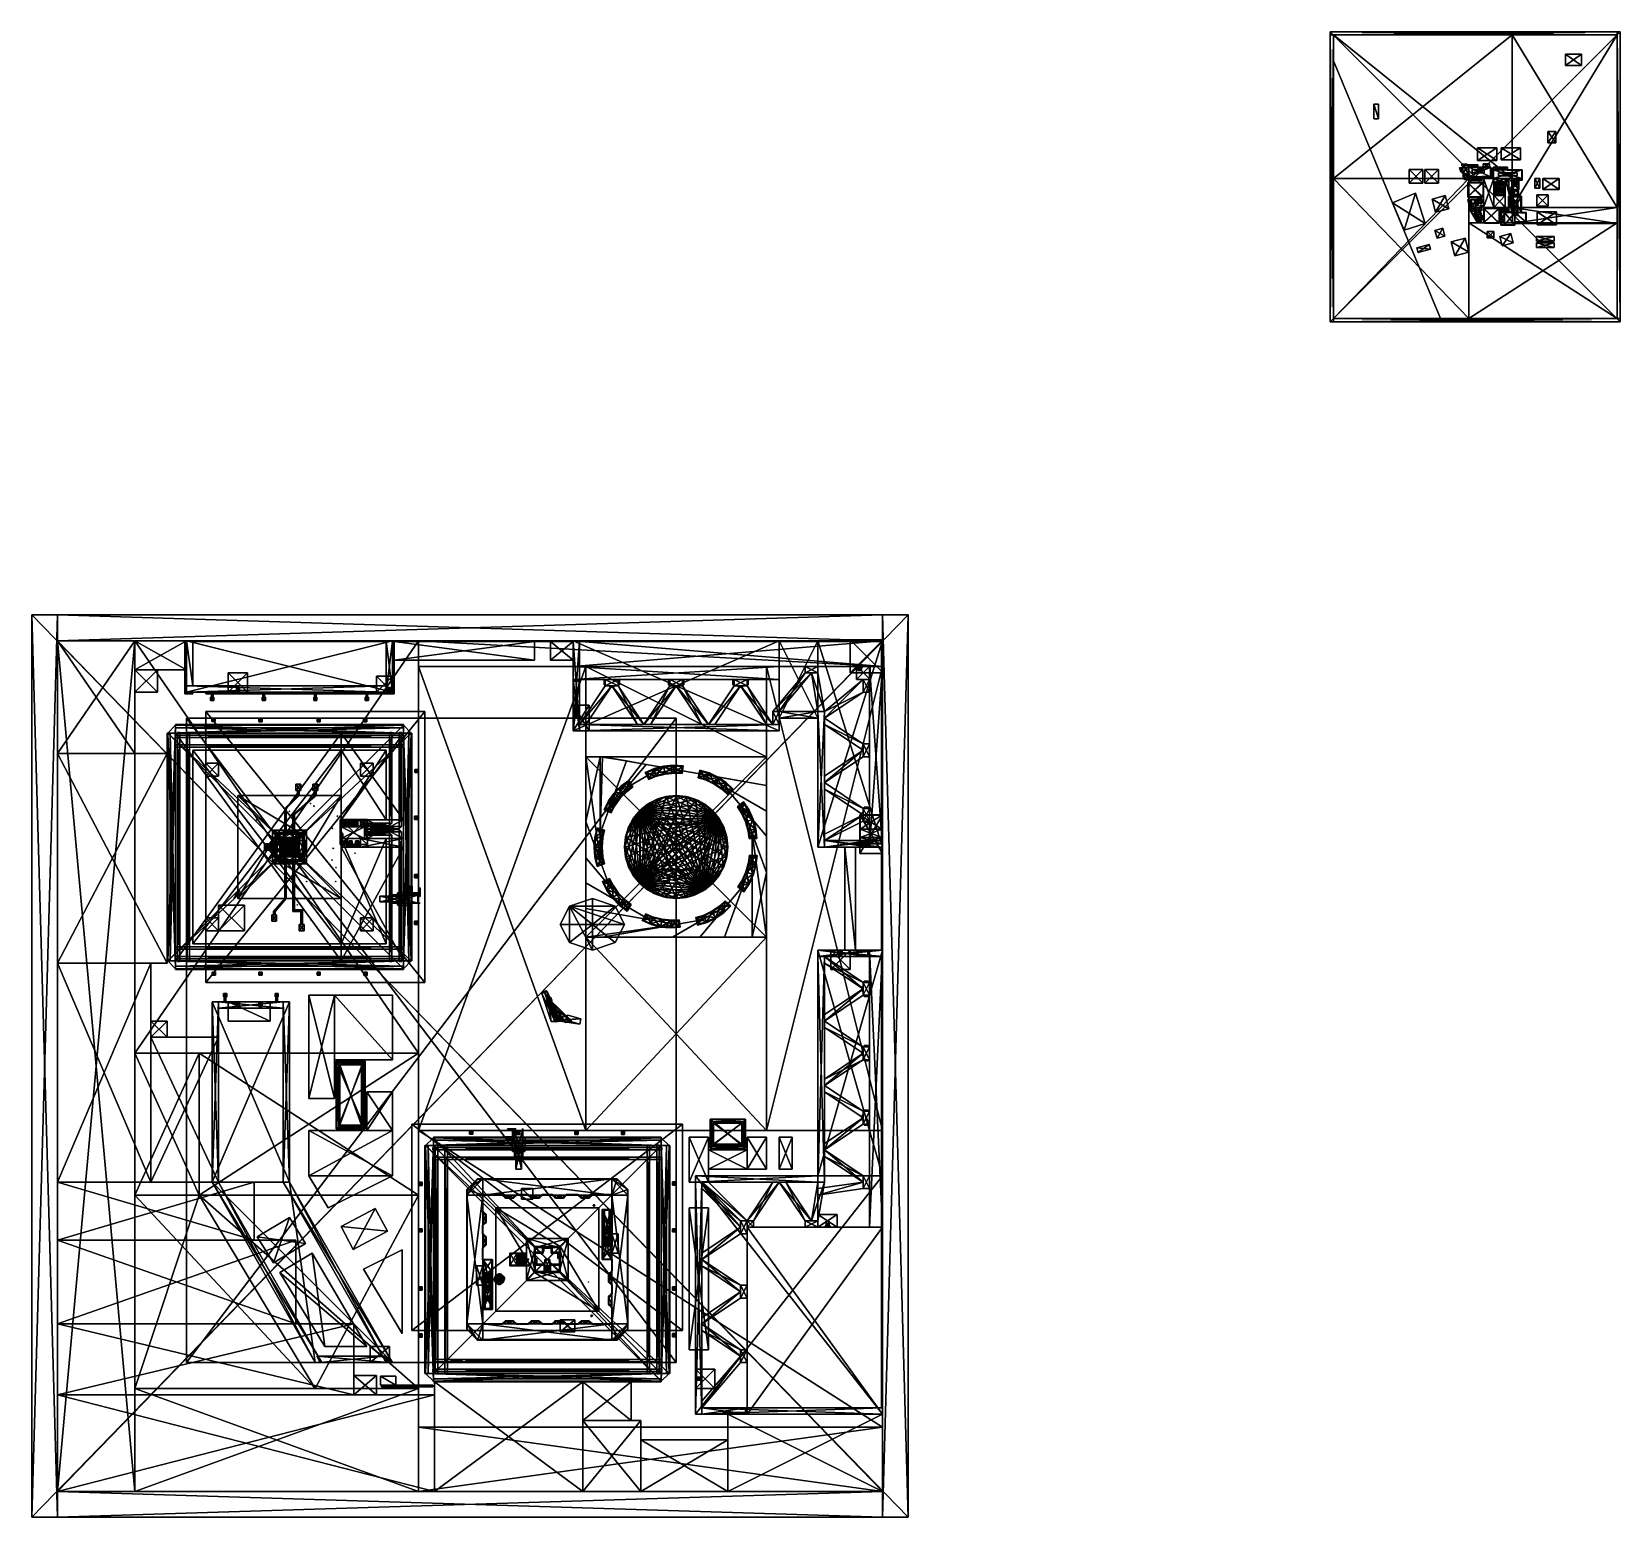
# Model space of a CAD drawing. Extents: x -6144 to 9632, y -5120 to 9632.
import ezdxf

# ---------------------------------------------------------------- set-up
doc = ezdxf.new("R2010")
doc.units = 0

msp = doc.modelspace()

# ---------------------------------------------------------------- meshes
at = {"layer": 'OBJECT000', "color": 50}
mesh = msp.add_polyface(dxfattribs=at)
corners = [(-4793, 405, -10688), (-4793, 2667, -10688), (-4793, 2667, 4992), (-4793, 405, 4992), (-2375, 2667, -10688), (-2375, 405, -10688), (-2375, 405, 4992), (-2375, 2667, 4992), (-2453, 327, -10688), (-4715.010742, 327, -10688), (-4715.010742, 327, 4992), (-2453, 327, 4992), (-4715, 2745, -10688), (-2453, 2745, -10688), (-2453, 2745, 4992), (-4715, 2745, 4992)]
mesh.append_faces([[corners[k] for k in face] for face in [(1, 3, 0), (5, 7, 4), (9, 11, 8), (13, 15, 12), (0, 12, 1), (2, 10, 3), (1, 15, 2), (9, 3, 10), (5, 11, 6), (13, 7, 14)]], dxfattribs={"vtx0": -1})
mesh.append_faces([[corners[k] for k in face] for face in [(0, 8, 5), (0, 5, 4), (0, 4, 13), (0, 13, 12), (2, 14, 7), (2, 7, 6), (2, 6, 11), (2, 11, 10)]], dxfattribs={"vtx0": -1, "vtx2": -1})
mesh.append_faces([[corners[k] for k in face] for face in [(1, 2, 3), (5, 6, 7), (9, 10, 11), (13, 14, 15), (0, 9, 8), (2, 15, 14), (1, 12, 15), (9, 0, 3), (5, 8, 11), (13, 4, 7)]], dxfattribs={"vtx2": -1})
at = {"layer": 'OBJECT001', "color": 50}
mesh = msp.add_polyface(dxfattribs=at)
corners = [(-2233, -1429, 4992), (-2233, -1429, -10688), (-2155, -1351, -10688), (-2155, -1351, 4992), (-2155, -3769, 4992), (-2155, -3769, -10688), (-2233, -3691, -10688), (-2233, -3691, 4992), (185, -3691, 4992), (185, -3691, -10688), (107, -3769, -10688), (107, -3769, 4992), (107, -1351, 4992), (107, -1351, -10688), (185, -1429, -10688), (185, -1429, 4992)]
mesh.append_faces([[corners[k] for k in face] for face in [(1, 3, 0), (5, 7, 4), (9, 11, 8), (13, 15, 12), (6, 0, 7), (14, 8, 15), (10, 4, 11), (2, 12, 3), (1, 13, 2), (11, 15, 8)]], dxfattribs={"vtx0": -1})
mesh.append_faces([[corners[k] for k in face] for face in [(1, 5, 10), (1, 10, 9), (1, 9, 14), (1, 14, 13), (11, 7, 0), (11, 0, 3), (11, 3, 12), (11, 12, 15)]], dxfattribs={"vtx0": -1, "vtx2": -1})
mesh.append_faces([[corners[k] for k in face] for face in [(1, 2, 3), (5, 6, 7), (9, 10, 11), (13, 14, 15), (6, 1, 0), (14, 9, 8), (10, 5, 4), (2, 13, 12), (1, 6, 5), (11, 4, 7)]], dxfattribs={"vtx2": -1})
at = {"layer": 'OBJECT002', "color": 50}
mesh = msp.add_polyface(dxfattribs=at)
corners = [(-4715, 405, 5104), (-4715, 405, 4992), (-4715, 2667, 4992), (-4715, 2667, 5104), (-3072, 2667, 5104), (-3072, 2667, 4992), (-3072, 405, 4992), (-3072, 405, 5104)]
mesh.append_faces([[corners[k] for k in face] for face in [(1, 3, 0), (5, 7, 4), (6, 0, 7), (2, 4, 3), (1, 5, 2), (3, 7, 0)]], dxfattribs={"vtx0": -1})
mesh.append_faces([[corners[k] for k in face] for face in [(1, 2, 3), (5, 6, 7), (6, 1, 0), (2, 5, 4), (1, 6, 5), (3, 4, 7)]], dxfattribs={"vtx2": -1})
at = {"layer": 'OBJECT003', "color": 50}
mesh = msp.add_polyface(dxfattribs=at)
corners = [(-3520, 1536, 7232), (-3520, 1536, 6336), (-3525, 1512, 6336), (-3525, 1512, 7232), (-3539, 1491, 6336), (-3539, 1491, 7232), (-3560, 1477, 6336), (-3560, 1477, 7232), (-3584, 1472, 6336), (-3584, 1472, 7232), (-3608, 1477, 6336), (-3608, 1477, 7232), (-3629, 1491, 6336), (-3629, 1491, 7232), (-3643, 1512, 6336), (-3643, 1512, 7232), (-3648, 1536, 6336), (-3648, 1536, 7232), (-3643, 1560, 6336), (-3643, 1560, 7232), (-3629, 1581, 6336), (-3629, 1581, 7232), (-3608, 1595, 6336), (-3608, 1595, 7232), (-3584, 1600, 6336), (-3584, 1600, 7232), (-3539, 1581, 7232), (-3539, 1581, 6336), (-3525, 1560, 6336), (-3525, 1560, 7232), (-3560, 1595, 6336), (-3560, 1595, 7232)]
mesh.append_faces([[corners[k] for k in face] for face in [(1, 3, 0), (2, 5, 3), (4, 7, 5), (6, 9, 7), (8, 11, 9), (10, 13, 11), (12, 15, 13), (14, 17, 15), (16, 19, 17), (18, 21, 19), (20, 23, 21), (22, 25, 23), (27, 29, 26), (28, 0, 29), (24, 31, 25), (30, 26, 31), (16, 20, 18), (3, 29, 0)]], dxfattribs={"vtx0": -1})
mesh.append_faces([[corners[k] for k in face] for face in [(16, 12, 10), (16, 10, 8), (16, 8, 6), (16, 6, 4), (16, 4, 2), (16, 2, 1), (16, 1, 28), (16, 28, 27), (16, 27, 30), (16, 30, 24), (16, 24, 22), (16, 22, 20), (3, 7, 9), (3, 9, 11), (3, 11, 13), (3, 13, 15), (3, 15, 17), (3, 17, 19), (3, 19, 21), (3, 21, 23), (3, 23, 25), (3, 25, 31), (3, 31, 26), (3, 26, 29)]], dxfattribs={"vtx0": -1, "vtx2": -1})
mesh.append_faces([[corners[k] for k in face] for face in [(1, 2, 3), (2, 4, 5), (4, 6, 7), (6, 8, 9), (8, 10, 11), (10, 12, 13), (12, 14, 15), (14, 16, 17), (16, 18, 19), (18, 20, 21), (20, 22, 23), (22, 24, 25), (27, 28, 29), (28, 1, 0), (24, 30, 31), (30, 27, 26), (16, 14, 12), (3, 5, 7)]], dxfattribs={"vtx2": -1})
at = {"layer": 'OBJECT004', "color": 50}
mesh = msp.add_polyface(dxfattribs=at)
corners = [(-3648, 1536, 8128), (-3643, 1560, 8128), (-3643, 1560, 9024), (-3648, 1536, 9024), (-3629, 1581, 8128), (-3629, 1581, 9024), (-3608, 1595, 8128), (-3608, 1595, 9024), (-3584, 1600, 8128), (-3584, 1600, 9024), (-3539, 1581, 9024), (-3539, 1581, 8128), (-3525, 1560, 8128), (-3525, 1560, 9024), (-3520, 1536, 8128), (-3520, 1536, 9024), (-3560, 1595, 8128), (-3560, 1595, 9024), (-3643, 1512, 8128), (-3629, 1491, 8128), (-3608, 1477, 8128), (-3584, 1472, 8128), (-3560, 1477, 8128), (-3539, 1491, 8128), (-3525, 1512, 8128), (-3525, 1512, 9024), (-3539, 1491, 9024), (-3560, 1477, 9024), (-3584, 1472, 9024), (-3608, 1477, 9024), (-3629, 1491, 9024), (-3643, 1512, 9024)]
mesh.append_faces([[corners[k] for k in face] for face in [(1, 3, 0), (1, 5, 2), (4, 7, 5), (6, 9, 7), (11, 13, 10), (12, 15, 13), (8, 17, 9), (16, 10, 17), (6, 16, 8), (2, 31, 3), (14, 25, 15), (23, 25, 24), (22, 26, 23), (21, 27, 22), (20, 28, 21), (19, 29, 20), (18, 30, 19), (0, 31, 18)]], dxfattribs={"vtx0": -1})
mesh.append_faces([[corners[k] for k in face] for face in [(6, 1, 0), (6, 0, 18), (6, 18, 19), (6, 19, 20), (6, 20, 21), (6, 21, 22), (6, 22, 23), (6, 23, 24), (6, 24, 14), (6, 14, 12), (6, 12, 11), (6, 11, 16), (2, 7, 9), (2, 9, 17), (2, 17, 10), (2, 10, 13), (2, 13, 15), (2, 15, 25), (2, 25, 26), (2, 26, 27), (2, 27, 28), (2, 28, 29), (2, 29, 30), (2, 30, 31)]], dxfattribs={"vtx0": -1, "vtx2": -1})
mesh.append_faces([[corners[k] for k in face] for face in [(1, 2, 3), (1, 4, 5), (4, 6, 7), (6, 8, 9), (11, 12, 13), (12, 14, 15), (8, 16, 17), (16, 11, 10), (6, 4, 1), (2, 5, 7), (14, 24, 25), (23, 26, 25), (22, 27, 26), (21, 28, 27), (20, 29, 28), (19, 30, 29), (18, 31, 30), (0, 3, 31)]], dxfattribs={"vtx2": -1})
at = {"layer": 'OBJECT005', "color": 50}
mesh = msp.add_polyface(dxfattribs=at)
corners = [(-3529, 1504, 8128), (-3529, 1504, 7232), (-3584, 1472, 7232), (-3584, 1472, 8128), (-3639, 1568, 8128), (-3639, 1568, 7232), (-3584, 1600, 7232), (-3584, 1600, 8128), (-3529, 1568, 7232), (-3529, 1568, 8128), (-3639, 1504, 7232), (-3639, 1504, 8128)]
mesh.append_faces([[corners[k] for k in face] for face in [(1, 3, 0), (5, 7, 4), (6, 9, 7), (2, 11, 3), (10, 4, 11), (8, 0, 9), (5, 8, 6), (3, 9, 0)]], dxfattribs={"vtx0": -1})
mesh.append_faces([[corners[k] for k in face] for face in [(5, 2, 1), (5, 1, 8), (3, 4, 7), (3, 7, 9)]], dxfattribs={"vtx0": -1, "vtx2": -1})
mesh.append_faces([[corners[k] for k in face] for face in [(1, 2, 3), (5, 6, 7), (6, 8, 9), (2, 10, 11), (10, 5, 4), (8, 1, 0), (5, 10, 2), (3, 11, 4)]], dxfattribs={"vtx2": -1})
at = {"layer": 'OBJECT006', "color": 50}
mesh = msp.add_polyface(dxfattribs=at)
corners = [(-3680, 1520, 8128), (-3680, 1520, 7232), (-3680, 1552, 7232), (-3680, 1552, 8128), (-3488, 1552, 8128), (-3488, 1552, 7232), (-3488, 1520, 7232), (-3488, 1520, 8128)]
mesh.append_faces([[corners[k] for k in face] for face in [(1, 3, 0), (5, 7, 4), (6, 0, 7), (2, 4, 3), (1, 5, 2), (3, 7, 0)]], dxfattribs={"vtx0": -1})
mesh.append_faces([[corners[k] for k in face] for face in [(1, 2, 3), (5, 6, 7), (6, 1, 0), (2, 5, 4), (1, 6, 5), (3, 4, 7)]], dxfattribs={"vtx2": -1})
at = {"layer": 'OBJECT007', "color": 50}
mesh = msp.add_polyface(dxfattribs=at)
corners = [(-3524.291016, 1610.28186, 8128), (-3524.291016, 1610.28186, 7232), (-3620.289063, 1444, 7232), (-3620.289063, 1444, 8128), (-3648, 1460, 8128), (-3648, 1460, 7232), (-3552, 1626.28125, 7232), (-3552, 1626.28125, 8128)]
mesh.append_faces([[corners[k] for k in face] for face in [(1, 3, 0), (5, 7, 4), (2, 4, 3), (6, 0, 7), (5, 1, 6), (7, 3, 4)]], dxfattribs={"vtx0": -1})
mesh.append_faces([[corners[k] for k in face] for face in [(1, 2, 3), (5, 6, 7), (2, 5, 4), (6, 1, 0), (5, 2, 1), (7, 0, 3)]], dxfattribs={"vtx2": -1})
at = {"layer": 'OBJECT008', "color": 50}
mesh = msp.add_polyface(dxfattribs=at)
corners = [(-3643.705078, 1610.28125, 7232), (-3547.705078, 1444, 7232), (-3520, 1460, 7232), (-3616, 1626.280762, 7232), (-3547.710938, 1444, 8128), (-3643.708496, 1610.279663, 8128), (-3616, 1626.28125, 8128), (-3520, 1460, 8128)]
mesh.append_faces([[corners[k] for k in face] for face in [(1, 3, 0), (5, 7, 4), (0, 4, 1), (2, 6, 3), (1, 7, 2), (3, 5, 0)]], dxfattribs={"vtx0": -1})
mesh.append_faces([[corners[k] for k in face] for face in [(1, 2, 3), (5, 6, 7), (0, 5, 4), (2, 7, 6), (1, 4, 7), (3, 6, 5)]], dxfattribs={"vtx2": -1})
at = {"layer": 'OBJECT009', "color": 50}
mesh = msp.add_polyface(dxfattribs=at)
corners = [(2304, 1536, -11328), (2176, 1536, -11328), (2176, 1536, -10624), (2304, 1536, -10624), (2176, 3328, -11328), (2304, 3328, -11328), (2304, 3328, -10624), (2176, 3328, -10624)]
mesh.append_faces([[corners[k] for k in face] for face in [(1, 3, 0), (5, 7, 4), (4, 0, 5), (2, 6, 3), (1, 7, 2), (5, 3, 6)]], dxfattribs={"vtx0": -1})
mesh.append_faces([[corners[k] for k in face] for face in [(1, 2, 3), (5, 6, 7), (4, 1, 0), (2, 7, 6), (1, 4, 7), (5, 0, 3)]], dxfattribs={"vtx2": -1})
at = {"layer": 'OBJECT010', "color": 50}
mesh = msp.add_polyface(dxfattribs=at)
corners = [(1664, 1536, -8512), (1664, 1536, -10624), (1664, 3584, -10624), (1664, 3584, -8512), (2304, 3584, -8512), (2304, 3584, -10624), (2304, 1536, -10624), (2304, 1536, -8512)]
mesh.append_faces([[corners[k] for k in face] for face in [(1, 3, 0), (5, 7, 4), (6, 0, 7), (2, 4, 3), (1, 5, 2), (3, 7, 0)]], dxfattribs={"vtx0": -1})
mesh.append_faces([[corners[k] for k in face] for face in [(1, 2, 3), (5, 6, 7), (6, 1, 0), (2, 5, 4), (1, 6, 5), (3, 4, 7)]], dxfattribs={"vtx2": -1})
at = {"layer": 'OBJECT011', "color": 50}
mesh = msp.add_polyface(dxfattribs=at)
corners = [(-4352, -1792, -8512), (-4352, -1792, -11328), (-4352, 0, -11328), (-4352, 0, -8512), (-3584, 0, -8512), (-3584, 0, -11328), (-3584, -1792, -11328), (-3584, -1792, -8512)]
mesh.append_faces([[corners[k] for k in face] for face in [(1, 3, 0), (5, 7, 4), (6, 0, 7), (2, 4, 3), (1, 5, 2), (3, 7, 0)]], dxfattribs={"vtx0": -1})
mesh.append_faces([[corners[k] for k in face] for face in [(1, 2, 3), (5, 6, 7), (6, 1, 0), (2, 5, 4), (1, 6, 5), (3, 4, 7)]], dxfattribs={"vtx2": -1})
at = {"layer": 'OBJECT012', "color": 50}
mesh = msp.add_polyface(dxfattribs=at)
corners = [(-2560, -3584, -11328), (-3328, -3584, -11328), (-3328, -3584, -8512), (-2560, -3584, -8512), (-4352, -1792, -11328), (-3584, -1792, -11328), (-3584, -1792, -8512), (-4352, -1792, -8512)]
mesh.append_faces([[corners[k] for k in face] for face in [(1, 3, 0), (5, 7, 4), (4, 0, 5), (2, 6, 3), (1, 7, 2), (5, 3, 6)]], dxfattribs={"vtx0": -1})
mesh.append_faces([[corners[k] for k in face] for face in [(1, 2, 3), (5, 6, 7), (4, 1, 0), (2, 7, 6), (1, 4, 7), (5, 0, 3)]], dxfattribs={"vtx2": -1})
at = {"layer": 'OBJECT013', "color": 50}
mesh = msp.add_polyface(dxfattribs=at)
corners = [(-4608, 3072, -8512), (-4608, 3072, -11328), (-4608, 3584, -11328), (-4608, 3584, -8512), (-2560, 3584, -8512), (-2560, 3584, -11328), (-2560, 3072, -11328), (-2560, 3072, -8512)]
mesh.append_faces([[corners[k] for k in face] for face in [(1, 3, 0), (5, 7, 4), (6, 0, 7), (2, 4, 3), (1, 5, 2), (3, 7, 0)]], dxfattribs={"vtx0": -1})
mesh.append_faces([[corners[k] for k in face] for face in [(1, 2, 3), (5, 6, 7), (6, 1, 0), (2, 5, 4), (1, 6, 5), (3, 4, 7)]], dxfattribs={"vtx2": -1})
at = {"layer": 'OBJECT014', "color": 50}
mesh = msp.add_polyface(dxfattribs=at)
corners = [(2304, 3328, -11328), (-768, 3328, -11328), (-768, 3328, -10624), (2304, 3328, -10624), (-768, 3584, -11328), (2304, 3584, -11328), (2304, 3584, -10624), (-768, 3584, -10624)]
mesh.append_faces([[corners[k] for k in face] for face in [(1, 3, 0), (5, 7, 4), (4, 0, 5), (2, 6, 3), (1, 7, 2), (5, 3, 6)]], dxfattribs={"vtx0": -1})
mesh.append_faces([[corners[k] for k in face] for face in [(1, 2, 3), (5, 6, 7), (4, 1, 0), (2, 7, 6), (1, 4, 7), (5, 0, 3)]], dxfattribs={"vtx2": -1})
at = {"layer": 'OBJECT015', "color": 50}
mesh = msp.add_polyface(dxfattribs=at)
corners = [(1280, 2816, -8512), (1280, 2816, -10624), (1280, 3584, -10624), (1280, 3584, -8512), (1664, 3584, -8512), (1664, 3584, -10624), (1664, 2816, -10624), (1664, 2816, -8512)]
mesh.append_faces([[corners[k] for k in face] for face in [(1, 3, 0), (5, 7, 4), (6, 0, 7), (2, 4, 3), (1, 5, 2), (3, 7, 0)]], dxfattribs={"vtx0": -1})
mesh.append_faces([[corners[k] for k in face] for face in [(1, 2, 3), (5, 6, 7), (6, 1, 0), (2, 5, 4), (1, 6, 5), (3, 4, 7)]], dxfattribs={"vtx2": -1})
at = {"layer": 'OBJECT016', "color": 50}
mesh = msp.add_polyface(dxfattribs=at)
corners = [(-768, 2688, -8512), (-768, 2688, -10624), (-768, 3584, -10624), (-768, 3584, -8512), (1280, 3584, -8512), (1280, 3584, -10624), (1280, 2688, -10624), (1280, 2688, -8512)]
mesh.append_faces([[corners[k] for k in face] for face in [(1, 3, 0), (5, 7, 4), (6, 0, 7), (2, 4, 3), (1, 5, 2), (3, 7, 0)]], dxfattribs={"vtx0": -1})
mesh.append_faces([[corners[k] for k in face] for face in [(1, 2, 3), (5, 6, 7), (6, 1, 0), (2, 5, 4), (1, 6, 5), (3, 4, 7)]], dxfattribs={"vtx2": -1})
at = {"layer": 'OBJECT017', "color": 50}
mesh = msp.add_polyface(dxfattribs=at)
corners = [(-4352, -1792, -8256), (-4352, -1792, -8512), (-4352, 0, -8512), (-4352, 0, -8256), (-3584, 0, -8256), (-3584, 0, -8512), (-3584, -1792, -8512), (-3584, -1792, -8256)]
mesh.append_faces([[corners[k] for k in face] for face in [(1, 3, 0), (5, 7, 4), (6, 0, 7), (2, 4, 3), (1, 5, 2), (3, 7, 0)]], dxfattribs={"vtx0": -1})
mesh.append_faces([[corners[k] for k in face] for face in [(1, 2, 3), (5, 6, 7), (6, 1, 0), (2, 5, 4), (1, 6, 5), (3, 4, 7)]], dxfattribs={"vtx2": -1})
at = {"layer": 'OBJECT018', "color": 50}
mesh = msp.add_polyface(dxfattribs=at)
corners = [(-2560, -3584, -8512), (-3328, -3584, -8512), (-3328, -3584, -8256), (-2560, -3584, -8256), (-4352, -1792, -8512), (-3584, -1792, -8512), (-3584, -1792, -8256), (-4352, -1792, -8256)]
mesh.append_faces([[corners[k] for k in face] for face in [(1, 3, 0), (5, 7, 4), (4, 0, 5), (2, 6, 3), (1, 7, 2), (5, 3, 6)]], dxfattribs={"vtx0": -1})
mesh.append_faces([[corners[k] for k in face] for face in [(1, 2, 3), (5, 6, 7), (4, 1, 0), (2, 7, 6), (1, 4, 7), (5, 0, 3)]], dxfattribs={"vtx2": -1})
at = {"layer": 'OBJECT019', "color": 50}
mesh = msp.add_polyface(dxfattribs=at)
corners = [(-1664, -2688, 5104), (-1656, -2688, 5104), (-1656, -2688, 5389.11084), (-1664, -2688, 5389.111328), (-1664, -3056.015381, 5104), (-1656, -3056.015381, 5104), (-1656, -2736.010742, 5424), (-1664, -2736.010498, 5424)]
mesh.append_faces([[corners[k] for k in face] for face in [(1, 3, 0), (0, 5, 1), (7, 2, 6), (4, 6, 5), (0, 7, 4), (1, 6, 2)]], dxfattribs={"vtx0": -1})
mesh.append_faces([[corners[k] for k in face] for face in [(1, 2, 3), (0, 4, 5), (7, 3, 2), (4, 7, 6), (0, 3, 7), (1, 5, 6)]], dxfattribs={"vtx2": -1})
at = {"layer": 'OBJECT020', "color": 50}
mesh = msp.add_polyface(dxfattribs=at)
corners = [(-1576, -3056.015625, 5104), (-1576, -2688, 5104), (-1576, -2688, 5389.110352), (-1576, -2736, 5424), (-1568, -2688, 5389.109375), (-1568, -2688, 5104), (-1568, -3056.015137, 5104), (-1568, -2736.011719, 5424)]
mesh.append_faces([[corners[k] for k in face] for face in [(1, 3, 0), (5, 7, 4), (1, 4, 2), (0, 5, 1), (2, 7, 3), (6, 3, 7)]], dxfattribs={"vtx0": -1})
mesh.append_faces([[corners[k] for k in face] for face in [(1, 2, 3), (5, 6, 7), (1, 5, 4), (0, 6, 5), (2, 4, 7), (6, 0, 3)]], dxfattribs={"vtx2": -1})
at = {"layer": 'OBJECT021', "color": 50}
mesh = msp.add_polyface(dxfattribs=at)
corners = [(-1656, -2771.019531, 5389), (-1656, -2688, 5389), (-1656, -2688, 5389.109863), (-1656, -2736, 5424), (-1576, -2688, 5389.109375), (-1576, -2688, 5389), (-1576, -2771.015381, 5389), (-1576, -2736.011719, 5424)]
mesh.append_faces([[corners[k] for k in face] for face in [(1, 3, 0), (5, 7, 4), (1, 4, 2), (0, 5, 1), (2, 7, 3), (6, 3, 7)]], dxfattribs={"vtx0": -1})
mesh.append_faces([[corners[k] for k in face] for face in [(1, 2, 3), (5, 6, 7), (1, 5, 4), (0, 6, 5), (2, 4, 7), (6, 0, 3)]], dxfattribs={"vtx2": -1})
at = {"layer": 'OBJECT022', "color": 50}
mesh = msp.add_polyface(dxfattribs=at)
corners = [(-1056, -2680, 5280), (-1056, -2680, 5168), (-1056, -2672, 5168), (-1056, -2672, 5280), (-1048, -2672, 5280), (-1048, -2672, 5168), (-1048, -2680, 5168), (-1048, -2680, 5280)]
mesh.append_faces([[corners[k] for k in face] for face in [(1, 3, 0), (5, 7, 4), (6, 0, 7), (2, 4, 3), (1, 5, 2), (3, 7, 0)]], dxfattribs={"vtx0": -1})
mesh.append_faces([[corners[k] for k in face] for face in [(1, 2, 3), (5, 6, 7), (6, 1, 0), (2, 5, 4), (1, 6, 5), (3, 4, 7)]], dxfattribs={"vtx2": -1})
at = {"layer": 'OBJECT023', "color": 50}
mesh = msp.add_polyface(dxfattribs=at)
corners = [(-992, -2672, 5280), (-992, -2672, 5168), (-992, -2680, 5168), (-992, -2680, 5280), (-1000, -2680, 5168), (-1000, -2680, 5280), (-1000, -2672, 5168), (-1000, -2672, 5280)]
mesh.append_faces([[corners[k] for k in face] for face in [(1, 3, 0), (2, 5, 3), (1, 7, 6), (2, 6, 4), (0, 5, 7), (4, 7, 5)]], dxfattribs={"vtx0": -1})
mesh.append_faces([[corners[k] for k in face] for face in [(1, 2, 3), (2, 4, 5), (1, 0, 7), (2, 1, 6), (0, 3, 5), (4, 6, 7)]], dxfattribs={"vtx2": -1})
at = {"layer": 'OBJECT024', "color": 50}
mesh = msp.add_polyface(dxfattribs=at)
corners = [(-1056, -2672, 5264), (-1056, -2672, 5168), (-1056, -2616, 5168), (-1056, -2616, 5264), (-1048, -2616, 5264), (-1048, -2616, 5168), (-1048, -2672, 5168), (-1048, -2672, 5264)]
mesh.append_faces([[corners[k] for k in face] for face in [(1, 3, 0), (5, 7, 4), (6, 0, 7), (2, 4, 3), (1, 5, 2), (3, 7, 0)]], dxfattribs={"vtx0": -1})
mesh.append_faces([[corners[k] for k in face] for face in [(1, 2, 3), (5, 6, 7), (6, 1, 0), (2, 5, 4), (1, 6, 5), (3, 4, 7)]], dxfattribs={"vtx2": -1})
at = {"layer": 'OBJECT025', "color": 50}
mesh = msp.add_polyface(dxfattribs=at)
corners = [(-1000, -2672, 5264), (-1000, -2616, 5264), (-992, -2616, 5264), (-992, -2672, 5264), (-1000, -2616, 5168), (-1000, -2672, 5168), (-992, -2672, 5168), (-992, -2616, 5168)]
mesh.append_faces([[corners[k] for k in face] for face in [(1, 3, 0), (1, 5, 4), (3, 7, 6), (0, 6, 5), (2, 4, 7), (5, 7, 4)]], dxfattribs={"vtx0": -1})
mesh.append_faces([[corners[k] for k in face] for face in [(1, 2, 3), (1, 0, 5), (3, 2, 7), (0, 3, 6), (2, 1, 4), (5, 6, 7)]], dxfattribs={"vtx2": -1})
at = {"layer": 'OBJECT026', "color": 50}
mesh = msp.add_polyface(dxfattribs=at)
corners = [(-1128, -2616, 5264), (-1128, -2616, 5168), (-1128, -2608, 5168), (-1128, -2608, 5264), (-1056, -2608, 5264), (-1056, -2608, 5168), (-1056, -2616, 5168), (-1056, -2616, 5264)]
mesh.append_faces([[corners[k] for k in face] for face in [(1, 3, 0), (5, 7, 4), (6, 0, 7), (2, 4, 3), (1, 5, 2), (3, 7, 0)]], dxfattribs={"vtx0": -1})
mesh.append_faces([[corners[k] for k in face] for face in [(1, 2, 3), (5, 6, 7), (6, 1, 0), (2, 5, 4), (1, 6, 5), (3, 4, 7)]], dxfattribs={"vtx2": -1})
at = {"layer": 'OBJECT027', "color": 50}
mesh = msp.add_polyface(dxfattribs=at)
corners = [(-992, -2616, 5264), (-992, -2616, 5168), (-992, -2608, 5168), (-992, -2608, 5264), (-920, -2608, 5264), (-920, -2608, 5168), (-920, -2616, 5168), (-920, -2616, 5264)]
mesh.append_faces([[corners[k] for k in face] for face in [(1, 3, 0), (5, 7, 4), (6, 0, 7), (2, 4, 3), (1, 5, 2), (3, 7, 0)]], dxfattribs={"vtx0": -1})
mesh.append_faces([[corners[k] for k in face] for face in [(1, 2, 3), (5, 6, 7), (6, 1, 0), (2, 5, 4), (1, 6, 5), (3, 4, 7)]], dxfattribs={"vtx2": -1})
at = {"layer": 'OBJECT028', "color": 50}
mesh = msp.add_polyface(dxfattribs=at)
corners = [(-1000, -2608, 5168), (-992, -2608, 5168), (-992, -2608, 5280), (-1000, -2608, 5280), (-1000, -2616, 5168), (-992, -2616, 5168), (-1000, -2616, 5280), (-992, -2616, 5280)]
mesh.append_faces([[corners[k] for k in face] for face in [(1, 3, 0), (0, 5, 1), (3, 7, 6), (0, 6, 4), (1, 7, 2), (4, 7, 5)]], dxfattribs={"vtx0": -1})
mesh.append_faces([[corners[k] for k in face] for face in [(1, 2, 3), (0, 4, 5), (3, 2, 7), (0, 3, 6), (1, 5, 7), (4, 6, 7)]], dxfattribs={"vtx2": -1})
at = {"layer": 'OBJECT029', "color": 50}
mesh = msp.add_polyface(dxfattribs=at)
corners = [(-1056, -2616, 5280), (-1056, -2616, 5168), (-1056, -2608, 5168), (-1056, -2608, 5280), (-1048, -2608, 5280), (-1048, -2608, 5168), (-1048, -2616, 5168), (-1048, -2616, 5280)]
mesh.append_faces([[corners[k] for k in face] for face in [(1, 3, 0), (5, 7, 4), (6, 0, 7), (2, 4, 3), (1, 5, 2), (3, 7, 0)]], dxfattribs={"vtx0": -1})
mesh.append_faces([[corners[k] for k in face] for face in [(1, 2, 3), (5, 6, 7), (6, 1, 0), (2, 5, 4), (1, 6, 5), (3, 4, 7)]], dxfattribs={"vtx2": -1})
at = {"layer": 'OBJECT030', "color": 50}
mesh = msp.add_polyface(dxfattribs=at)
corners = [(-1136, -2616, 5280), (-1136, -2616, 5168), (-1136, -2608, 5168), (-1136, -2608, 5280), (-1128, -2608, 5280), (-1128, -2608, 5168), (-1128, -2616, 5168), (-1128, -2616, 5280)]
mesh.append_faces([[corners[k] for k in face] for face in [(1, 3, 0), (5, 7, 4), (6, 0, 7), (2, 4, 3), (1, 5, 2), (3, 7, 0)]], dxfattribs={"vtx0": -1})
mesh.append_faces([[corners[k] for k in face] for face in [(1, 2, 3), (5, 6, 7), (6, 1, 0), (2, 5, 4), (1, 6, 5), (3, 4, 7)]], dxfattribs={"vtx2": -1})
at = {"layer": 'OBJECT031', "color": 50}
mesh = msp.add_polyface(dxfattribs=at)
corners = [(-912, -2608, 5280), (-912, -2608, 5168), (-912, -2616, 5168), (-912, -2616, 5280), (-920, -2616, 5168), (-920, -2616, 5280), (-920, -2608, 5168), (-920, -2608, 5280)]
mesh.append_faces([[corners[k] for k in face] for face in [(1, 3, 0), (2, 5, 3), (1, 7, 6), (2, 6, 4), (0, 5, 7), (4, 7, 5)]], dxfattribs={"vtx0": -1})
mesh.append_faces([[corners[k] for k in face] for face in [(1, 2, 3), (2, 4, 5), (1, 0, 7), (2, 1, 6), (0, 3, 5), (4, 6, 7)]], dxfattribs={"vtx2": -1})
at = {"layer": 'OBJECT032', "color": 50}
mesh = msp.add_polyface(dxfattribs=at)
corners = [(-1136, -2560, 5280), (-1136, -2560, 5168), (-1136, -2552, 5168), (-1136, -2552, 5280), (-1128, -2552, 5280), (-1128, -2552, 5168), (-1128, -2560, 5168), (-1128, -2560, 5280)]
mesh.append_faces([[corners[k] for k in face] for face in [(1, 3, 0), (5, 7, 4), (6, 0, 7), (2, 4, 3), (1, 5, 2), (3, 7, 0)]], dxfattribs={"vtx0": -1})
mesh.append_faces([[corners[k] for k in face] for face in [(1, 2, 3), (5, 6, 7), (6, 1, 0), (2, 5, 4), (1, 6, 5), (3, 4, 7)]], dxfattribs={"vtx2": -1})
at = {"layer": 'OBJECT033', "color": 50}
mesh = msp.add_polyface(dxfattribs=at)
corners = [(-920, -2552, 5280), (-920, -2544, 5280), (-912, -2544, 5280), (-912, -2552, 5280), (-920, -2544, 5168), (-920, -2552, 5168), (-912, -2552, 5168), (-912, -2544, 5168)]
mesh.append_faces([[corners[k] for k in face] for face in [(1, 3, 0), (1, 5, 4), (3, 7, 6), (0, 6, 5), (2, 4, 7), (5, 7, 4)]], dxfattribs={"vtx0": -1})
mesh.append_faces([[corners[k] for k in face] for face in [(1, 2, 3), (1, 0, 5), (3, 2, 7), (0, 3, 6), (2, 1, 4), (5, 6, 7)]], dxfattribs={"vtx2": -1})
at = {"layer": 'OBJECT034', "color": 50}
mesh = msp.add_polyface(dxfattribs=at)
corners = [(-1136, -2496, 5280), (-1136, -2496, 5168), (-1136, -2488, 5168), (-1136, -2488, 5280), (-1120, -2488, 5280), (-1120, -2488, 5168), (-1120, -2496, 5168), (-1120, -2496, 5280)]
mesh.append_faces([[corners[k] for k in face] for face in [(1, 3, 0), (5, 7, 4), (6, 0, 7), (2, 4, 3), (1, 5, 2), (3, 7, 0)]], dxfattribs={"vtx0": -1})
mesh.append_faces([[corners[k] for k in face] for face in [(1, 2, 3), (5, 6, 7), (6, 1, 0), (2, 5, 4), (1, 6, 5), (3, 4, 7)]], dxfattribs={"vtx2": -1})
at = {"layer": 'OBJECT035', "color": 50}
mesh = msp.add_polyface(dxfattribs=at)
corners = [(-928, -2496, 5280), (-928, -2496, 5168), (-928, -2488, 5168), (-928, -2488, 5280), (-912, -2488, 5280), (-912, -2488, 5168), (-912, -2496, 5168), (-912, -2496, 5280)]
mesh.append_faces([[corners[k] for k in face] for face in [(1, 3, 0), (5, 7, 4), (6, 0, 7), (2, 4, 3), (1, 5, 2), (3, 7, 0)]], dxfattribs={"vtx0": -1})
mesh.append_faces([[corners[k] for k in face] for face in [(1, 2, 3), (5, 6, 7), (6, 1, 0), (2, 5, 4), (1, 6, 5), (3, 4, 7)]], dxfattribs={"vtx2": -1})
at = {"layer": 'OBJECT036', "color": 50}
mesh = msp.add_polyface(dxfattribs=at)
corners = [(-1120, -2488, 5168), (-1072, -2488, 5168), (-1072, -2488, 5264), (-1120, -2488, 5264), (-1120, -2496, 5168), (-1072, -2496, 5168), (-1120, -2496, 5264), (-1072, -2496, 5264)]
mesh.append_faces([[corners[k] for k in face] for face in [(1, 3, 0), (0, 5, 1), (3, 7, 6), (0, 6, 4), (1, 7, 2), (4, 7, 5)]], dxfattribs={"vtx0": -1})
mesh.append_faces([[corners[k] for k in face] for face in [(1, 2, 3), (0, 4, 5), (3, 2, 7), (0, 3, 6), (1, 5, 7), (4, 6, 7)]], dxfattribs={"vtx2": -1})
at = {"layer": 'OBJECT037', "color": 50}
mesh = msp.add_polyface(dxfattribs=at)
corners = [(-976, -2496, 5264), (-976, -2496, 5168), (-976, -2488, 5168), (-976, -2488, 5264), (-928, -2488, 5264), (-928, -2488, 5168), (-928, -2496, 5168), (-928, -2496, 5264)]
mesh.append_faces([[corners[k] for k in face] for face in [(1, 3, 0), (5, 7, 4), (6, 0, 7), (2, 4, 3), (1, 5, 2), (3, 7, 0)]], dxfattribs={"vtx0": -1})
mesh.append_faces([[corners[k] for k in face] for face in [(1, 2, 3), (5, 6, 7), (6, 1, 0), (2, 5, 4), (1, 6, 5), (3, 4, 7)]], dxfattribs={"vtx2": -1})
at = {"layer": 'OBJECT038', "color": 50}
mesh = msp.add_polyface(dxfattribs=at)
corners = [(-1072, -2496, 5280), (-1072, -2496, 5168), (-1072, -2488, 5168), (-1072, -2488, 5280), (-1064, -2488, 5280), (-1064, -2488, 5168), (-1064, -2496, 5168), (-1064, -2496, 5280)]
mesh.append_faces([[corners[k] for k in face] for face in [(1, 3, 0), (5, 7, 4), (6, 0, 7), (2, 4, 3), (1, 5, 2), (3, 7, 0)]], dxfattribs={"vtx0": -1})
mesh.append_faces([[corners[k] for k in face] for face in [(1, 2, 3), (5, 6, 7), (6, 1, 0), (2, 5, 4), (1, 6, 5), (3, 4, 7)]], dxfattribs={"vtx2": -1})
at = {"layer": 'OBJECT039', "color": 50}
mesh = msp.add_polyface(dxfattribs=at)
corners = [(-976, -2488, 5280), (-976, -2488, 5168), (-976, -2496, 5168), (-976, -2496, 5280), (-984, -2496, 5168), (-984, -2496, 5280), (-984, -2488, 5168), (-984, -2488, 5280)]
mesh.append_faces([[corners[k] for k in face] for face in [(1, 3, 0), (2, 5, 3), (1, 7, 6), (2, 6, 4), (0, 5, 7), (4, 7, 5)]], dxfattribs={"vtx0": -1})
mesh.append_faces([[corners[k] for k in face] for face in [(1, 2, 3), (2, 4, 5), (1, 0, 7), (2, 1, 6), (0, 3, 5), (4, 6, 7)]], dxfattribs={"vtx2": -1})
at = {"layer": 'OBJECT040', "color": 50}
mesh = msp.add_polyface(dxfattribs=at)
corners = [(-984, -2448, 5280), (-984, -2448, 5168), (-984, -2440, 5168), (-984, -2440, 5280), (-976, -2440, 5280), (-976, -2440, 5168), (-976, -2448, 5168), (-976, -2448, 5280)]
mesh.append_faces([[corners[k] for k in face] for face in [(1, 3, 0), (5, 7, 4), (6, 0, 7), (2, 4, 3), (1, 5, 2), (3, 7, 0)]], dxfattribs={"vtx0": -1})
mesh.append_faces([[corners[k] for k in face] for face in [(1, 2, 3), (5, 6, 7), (6, 1, 0), (2, 5, 4), (1, 6, 5), (3, 4, 7)]], dxfattribs={"vtx2": -1})
at = {"layer": 'OBJECT041', "color": 50}
mesh = msp.add_polyface(dxfattribs=at)
corners = [(-1072, -2448, 5280), (-1072, -2440, 5280), (-1064, -2440, 5280), (-1064, -2448, 5280), (-1072, -2440, 5168), (-1072, -2448, 5168), (-1064, -2448, 5168), (-1064, -2440, 5168)]
mesh.append_faces([[corners[k] for k in face] for face in [(1, 3, 0), (1, 5, 4), (3, 7, 6), (0, 6, 5), (2, 4, 7), (5, 7, 4)]], dxfattribs={"vtx0": -1})
mesh.append_faces([[corners[k] for k in face] for face in [(1, 2, 3), (1, 0, 5), (3, 2, 7), (0, 3, 6), (2, 1, 4), (5, 6, 7)]], dxfattribs={"vtx2": -1})
at = {"layer": 'OBJECT042', "color": 50}
mesh = msp.add_polyface(dxfattribs=at)
corners = [(-1144, -2680, 5288), (-1144, -2680, 5280), (-1144, -2440, 5280), (-1144, -2440, 5288), (-904, -2440, 5288), (-904, -2440, 5280), (-904, -2680, 5280), (-904, -2680, 5288)]
mesh.append_faces([[corners[k] for k in face] for face in [(1, 3, 0), (5, 7, 4), (6, 0, 7), (2, 4, 3), (1, 5, 2), (3, 7, 0)]], dxfattribs={"vtx0": -1})
mesh.append_faces([[corners[k] for k in face] for face in [(1, 2, 3), (5, 6, 7), (6, 1, 0), (2, 5, 4), (1, 6, 5), (3, 4, 7)]], dxfattribs={"vtx2": -1})
at = {"layer": 'OBJECT043', "color": 50}
mesh = msp.add_polyface(dxfattribs=at)
corners = [(-1656, -3056.023438, 5104), (-1656, -3048, 5104), (-1656, -2763, 5389), (-1656, -2771.019287, 5389), (-1576, -3048, 5104), (-1576, -3056.015381, 5104), (-1576, -2771.015625, 5389), (-1576, -2763, 5389)]
mesh.append_faces([[corners[k] for k in face] for face in [(1, 3, 0), (5, 7, 4), (0, 4, 1), (2, 6, 3), (1, 7, 2), (5, 3, 6)]], dxfattribs={"vtx0": -1})
mesh.append_faces([[corners[k] for k in face] for face in [(1, 2, 3), (5, 6, 7), (0, 5, 4), (2, 7, 6), (1, 4, 7), (5, 0, 3)]], dxfattribs={"vtx2": -1})
at = {"layer": 'OBJECT044', "color": 50}
mesh = msp.add_polyface(dxfattribs=at)
corners = [(-4288, 0, -8240), (-4288, 0, -8256), (-4288, -1792, -8256), (-4288, -1792, -8240), (-4352, -1792, -8256), (-4352, -1792, -8240), (-4352, 0, -8256), (-4352, 0, -8240)]
mesh.append_faces([[corners[k] for k in face] for face in [(1, 3, 0), (2, 5, 3), (1, 7, 6), (2, 6, 4), (0, 5, 7), (4, 7, 5)]], dxfattribs={"vtx0": -1})
mesh.append_faces([[corners[k] for k in face] for face in [(1, 2, 3), (2, 4, 5), (1, 0, 7), (2, 1, 6), (0, 3, 5), (4, 6, 7)]], dxfattribs={"vtx2": -1})
at = {"layer": 'OBJECT045', "color": 50}
mesh = msp.add_polyface(dxfattribs=at)
corners = [(-4288, -64, -8240), (-4288, -64, -8256), (-4288, 0, -8256), (-4288, 0, -8240), (-3648, 0, -8240), (-3648, 0, -8256), (-3648, -64, -8256), (-3648, -64, -8240)]
mesh.append_faces([[corners[k] for k in face] for face in [(1, 3, 0), (5, 7, 4), (6, 0, 7), (2, 4, 3), (1, 5, 2), (3, 7, 0)]], dxfattribs={"vtx0": -1})
mesh.append_faces([[corners[k] for k in face] for face in [(1, 2, 3), (5, 6, 7), (6, 1, 0), (2, 5, 4), (1, 6, 5), (3, 4, 7)]], dxfattribs={"vtx2": -1})
at = {"layer": 'OBJECT046', "color": 50}
mesh = msp.add_polyface(dxfattribs=at)
corners = [(-3648, -1792, -8240), (-3648, 0, -8240), (-3584, 0, -8240), (-3584, -1792, -8240), (-3648, 0, -8256), (-3648, -1792, -8256), (-3584, -1792, -8256), (-3584, 0, -8256)]
mesh.append_faces([[corners[k] for k in face] for face in [(1, 3, 0), (1, 5, 4), (3, 7, 6), (0, 6, 5), (2, 4, 7), (5, 7, 4)]], dxfattribs={"vtx0": -1})
mesh.append_faces([[corners[k] for k in face] for face in [(1, 2, 3), (1, 0, 5), (3, 2, 7), (0, 3, 6), (2, 1, 4), (5, 6, 7)]], dxfattribs={"vtx2": -1})
at = {"layer": 'OBJECT047', "color": 50}
mesh = msp.add_polyface(dxfattribs=at)
corners = [(-3264, -3584, -8256), (-3328, -3584, -8256), (-3328, -3584, -8240), (-3264, -3584, -8240), (-4352, -1792, -8256), (-4288, -1792, -8256), (-4288, -1792, -8240), (-4352, -1792, -8240)]
mesh.append_faces([[corners[k] for k in face] for face in [(1, 3, 0), (5, 7, 4), (4, 0, 5), (2, 6, 3), (1, 7, 2), (5, 3, 6)]], dxfattribs={"vtx0": -1})
mesh.append_faces([[corners[k] for k in face] for face in [(1, 2, 3), (5, 6, 7), (4, 1, 0), (2, 7, 6), (1, 4, 7), (5, 0, 3)]], dxfattribs={"vtx2": -1})
at = {"layer": 'OBJECT048', "color": 50}
mesh = msp.add_polyface(dxfattribs=at)
corners = [(-3584, -1792, -8240), (-3584, -1792, -8256), (-2560, -3584, -8256), (-2560, -3584, -8240), (-2624, -3584, -8256), (-2624, -3584, -8240), (-3648, -1792, -8256), (-3648, -1792, -8240)]
mesh.append_faces([[corners[k] for k in face] for face in [(1, 3, 0), (2, 5, 3), (1, 7, 6), (2, 6, 4), (0, 5, 7), (4, 7, 5)]], dxfattribs={"vtx0": -1})
mesh.append_faces([[corners[k] for k in face] for face in [(1, 2, 3), (2, 4, 5), (1, 0, 7), (2, 1, 6), (0, 3, 5), (4, 6, 7)]], dxfattribs={"vtx2": -1})
at = {"layer": 'OBJECT049', "color": 50}
mesh = msp.add_polyface(dxfattribs=at)
corners = [(-2608, -3584, -8256), (-3278.480469, -3584, -8256), (-3278.480469, -3584, -8240), (-2608, -3584, -8240), (-3312, -3520, -8256), (-2641.519775, -3520, -8256), (-2641.515625, -3520, -8240), (-3312, -3520, -8240)]
mesh.append_faces([[corners[k] for k in face] for face in [(1, 3, 0), (5, 7, 4), (4, 0, 5), (2, 6, 3), (1, 7, 2), (5, 3, 6)]], dxfattribs={"vtx0": -1})
mesh.append_faces([[corners[k] for k in face] for face in [(1, 2, 3), (5, 6, 7), (4, 1, 0), (2, 7, 6), (1, 4, 7), (5, 0, 3)]], dxfattribs={"vtx2": -1})
at = {"layer": 'OBJECT050', "color": 50}
mesh = msp.add_polyface(dxfattribs=at)
corners = [(1664, -1728, -8512), (1664, -1728, -10624), (1664, 512, -10624), (1664, 512, -8512), (2304, 512, -8512), (2304, 512, -10624), (2304, -1728, -10624), (2304, -1728, -8512)]
mesh.append_faces([[corners[k] for k in face] for face in [(1, 3, 0), (5, 7, 4), (6, 0, 7), (2, 4, 3), (1, 5, 2), (3, 7, 0)]], dxfattribs={"vtx0": -1})
mesh.append_faces([[corners[k] for k in face] for face in [(1, 2, 3), (5, 6, 7), (6, 1, 0), (2, 5, 4), (1, 6, 5), (3, 4, 7)]], dxfattribs={"vtx2": -1})
at = {"layer": 'OBJECT051', "color": 50}
mesh = msp.add_polyface(dxfattribs=at)
corners = [(2304, -1728, -8512), (2304, -1728, -10624), (2304, -4096, -10624), (2304, -4096, -8512), (448, -4096, -10624), (448, -4096, -8512), (448, -1728, -10624), (448, -1728, -8512)]
mesh.append_faces([[corners[k] for k in face] for face in [(1, 3, 0), (2, 5, 3), (1, 7, 6), (2, 6, 4), (0, 5, 7), (4, 7, 5)]], dxfattribs={"vtx0": -1})
mesh.append_faces([[corners[k] for k in face] for face in [(1, 2, 3), (2, 4, 5), (1, 0, 7), (2, 1, 6), (0, 3, 5), (4, 6, 7)]], dxfattribs={"vtx2": -1})
at = {"layer": 'OBJECT052', "color": 50}
mesh = msp.add_polyface(dxfattribs=at)
corners = [(-768, 2688, -8496), (-768, 2688, -8512), (-768, 3584, -8512), (-768, 3584, -8496), (-704, 3584, -8496), (-704, 3584, -8512), (-704, 2688, -8512), (-704, 2688, -8496)]
mesh.append_faces([[corners[k] for k in face] for face in [(1, 3, 0), (5, 7, 4), (6, 0, 7), (2, 4, 3), (1, 5, 2), (3, 7, 0)]], dxfattribs={"vtx0": -1})
mesh.append_faces([[corners[k] for k in face] for face in [(1, 2, 3), (5, 6, 7), (6, 1, 0), (2, 5, 4), (1, 6, 5), (3, 4, 7)]], dxfattribs={"vtx2": -1})
at = {"layer": 'OBJECT053', "color": 50}
mesh = msp.add_polyface(dxfattribs=at)
corners = [(-704, 2688, -8496), (-704, 2752, -8496), (1280, 2752, -8496), (1280, 2688, -8496), (-704, 2752, -8512), (-704, 2688, -8512), (1280, 2688, -8512), (1280, 2752, -8512)]
mesh.append_faces([[corners[k] for k in face] for face in [(1, 3, 0), (1, 5, 4), (3, 7, 6), (0, 6, 5), (2, 4, 7), (5, 7, 4)]], dxfattribs={"vtx0": -1})
mesh.append_faces([[corners[k] for k in face] for face in [(1, 2, 3), (1, 0, 5), (3, 2, 7), (0, 3, 6), (2, 1, 4), (5, 6, 7)]], dxfattribs={"vtx2": -1})
at = {"layer": 'OBJECT054', "color": 50}
mesh = msp.add_polyface(dxfattribs=at)
corners = [(1216, 2752, -8496), (1216, 2752, -8512), (1216, 2880, -8512), (1216, 2880, -8496), (1280, 2880, -8496), (1280, 2880, -8512), (1280, 2752, -8512), (1280, 2752, -8496)]
mesh.append_faces([[corners[k] for k in face] for face in [(1, 3, 0), (5, 7, 4), (6, 0, 7), (2, 4, 3), (1, 5, 2), (3, 7, 0)]], dxfattribs={"vtx0": -1})
mesh.append_faces([[corners[k] for k in face] for face in [(1, 2, 3), (5, 6, 7), (6, 1, 0), (2, 5, 4), (1, 6, 5), (3, 4, 7)]], dxfattribs={"vtx2": -1})
at = {"layer": 'OBJECT055', "color": 50}
mesh = msp.add_polyface(dxfattribs=at)
corners = [(1280, 2816, -8496), (1280, 2816, -8512), (1280, 2880, -8512), (1280, 2880, -8496), (1664, 2880, -8496), (1664, 2880, -8512), (1664, 2816, -8512), (1664, 2816, -8496)]
mesh.append_faces([[corners[k] for k in face] for face in [(1, 3, 0), (5, 7, 4), (6, 0, 7), (2, 4, 3), (1, 5, 2), (3, 7, 0)]], dxfattribs={"vtx0": -1})
mesh.append_faces([[corners[k] for k in face] for face in [(1, 2, 3), (5, 6, 7), (6, 1, 0), (2, 5, 4), (1, 6, 5), (3, 4, 7)]], dxfattribs={"vtx2": -1})
at = {"layer": 'OBJECT056', "color": 50}
mesh = msp.add_polyface(dxfattribs=at)
corners = [(1664, 2880, -8512), (1728, 2880, -8512), (1728, 2880, -8496), (1664, 2880, -8496), (1664, 1536, -8512), (1728, 1536, -8512), (1664, 1536, -8496), (1728, 1536, -8496)]
mesh.append_faces([[corners[k] for k in face] for face in [(1, 3, 0), (0, 5, 1), (3, 7, 6), (0, 6, 4), (1, 7, 2), (4, 7, 5)]], dxfattribs={"vtx0": -1})
mesh.append_faces([[corners[k] for k in face] for face in [(1, 2, 3), (0, 4, 5), (3, 2, 7), (0, 3, 6), (1, 5, 7), (4, 6, 7)]], dxfattribs={"vtx2": -1})
at = {"layer": 'OBJECT057', "color": 50}
mesh = msp.add_polyface(dxfattribs=at)
corners = [(1728, 1536, -8496), (1728, 1536, -8512), (1728, 1600, -8512), (1728, 1600, -8496), (2304, 1600, -8496), (2304, 1600, -8512), (2304, 1536, -8512), (2304, 1536, -8496)]
mesh.append_faces([[corners[k] for k in face] for face in [(1, 3, 0), (5, 7, 4), (6, 0, 7), (2, 4, 3), (1, 5, 2), (3, 7, 0)]], dxfattribs={"vtx0": -1})
mesh.append_faces([[corners[k] for k in face] for face in [(1, 2, 3), (5, 6, 7), (6, 1, 0), (2, 5, 4), (1, 6, 5), (3, 4, 7)]], dxfattribs={"vtx2": -1})
at = {"layer": 'OBJECT058', "color": 50}
mesh = msp.add_polyface(dxfattribs=at)
corners = [(1664, 448, -8496), (1664, 448, -8512), (1664, 512, -8512), (1664, 512, -8496), (2304, 512, -8496), (2304, 512, -8512), (2304, 448, -8512), (2304, 448, -8496)]
mesh.append_faces([[corners[k] for k in face] for face in [(1, 3, 0), (5, 7, 4), (6, 0, 7), (2, 4, 3), (1, 5, 2), (3, 7, 0)]], dxfattribs={"vtx0": -1})
mesh.append_faces([[corners[k] for k in face] for face in [(1, 2, 3), (5, 6, 7), (6, 1, 0), (2, 5, 4), (1, 6, 5), (3, 4, 7)]], dxfattribs={"vtx2": -1})
at = {"layer": 'OBJECT059', "color": 50}
mesh = msp.add_polyface(dxfattribs=at)
corners = [(1728, 448, -8496), (1728, 448, -8512), (1728, -1792, -8512), (1728, -1792, -8496), (1664, -1792, -8512), (1664, -1792, -8496), (1664, 448, -8512), (1664, 448, -8496)]
mesh.append_faces([[corners[k] for k in face] for face in [(1, 3, 0), (2, 5, 3), (1, 7, 6), (2, 6, 4), (0, 5, 7), (4, 7, 5)]], dxfattribs={"vtx0": -1})
mesh.append_faces([[corners[k] for k in face] for face in [(1, 2, 3), (2, 4, 5), (1, 0, 7), (2, 1, 6), (0, 3, 5), (4, 6, 7)]], dxfattribs={"vtx2": -1})
at = {"layer": 'OBJECT060', "color": 50}
mesh = msp.add_polyface(dxfattribs=at)
corners = [(448, -1792, -8496), (448, -1792, -8512), (448, -1728, -8512), (448, -1728, -8496), (1664, -1728, -8496), (1664, -1728, -8512), (1664, -1792, -8512), (1664, -1792, -8496)]
mesh.append_faces([[corners[k] for k in face] for face in [(1, 3, 0), (5, 7, 4), (6, 0, 7), (2, 4, 3), (1, 5, 2), (3, 7, 0)]], dxfattribs={"vtx0": -1})
mesh.append_faces([[corners[k] for k in face] for face in [(1, 2, 3), (5, 6, 7), (6, 1, 0), (2, 5, 4), (1, 6, 5), (3, 4, 7)]], dxfattribs={"vtx2": -1})
at = {"layer": 'OBJECT061', "color": 50}
mesh = msp.add_polyface(dxfattribs=at)
corners = [(448, -4096, -8496), (448, -1792, -8496), (512, -1792, -8496), (512, -4096, -8496), (448, -1792, -8512), (448, -4096, -8512), (512, -4096, -8512), (512, -1792, -8512)]
mesh.append_faces([[corners[k] for k in face] for face in [(1, 3, 0), (1, 5, 4), (3, 7, 6), (0, 6, 5), (2, 4, 7), (5, 7, 4)]], dxfattribs={"vtx0": -1})
mesh.append_faces([[corners[k] for k in face] for face in [(1, 2, 3), (1, 0, 5), (3, 2, 7), (0, 3, 6), (2, 1, 4), (5, 6, 7)]], dxfattribs={"vtx2": -1})
at = {"layer": 'OBJECT062', "color": 50}
mesh = msp.add_polyface(dxfattribs=at)
corners = [(-2624, 3072, -8496), (-2624, 3072, -8512), (-2624, 3584, -8512), (-2624, 3584, -8496), (-2560, 3584, -8496), (-2560, 3584, -8512), (-2560, 3072, -8512), (-2560, 3072, -8496)]
mesh.append_faces([[corners[k] for k in face] for face in [(1, 3, 0), (5, 7, 4), (6, 0, 7), (2, 4, 3), (1, 5, 2), (3, 7, 0)]], dxfattribs={"vtx0": -1})
mesh.append_faces([[corners[k] for k in face] for face in [(1, 2, 3), (5, 6, 7), (6, 1, 0), (2, 5, 4), (1, 6, 5), (3, 4, 7)]], dxfattribs={"vtx2": -1})
at = {"layer": 'OBJECT063', "color": 50}
mesh = msp.add_polyface(dxfattribs=at)
corners = [(-4608, 3072, -8496), (-4608, 3072, -8512), (-4608, 3136, -8512), (-4608, 3136, -8496), (-2624, 3136, -8496), (-2624, 3136, -8512), (-2624, 3072, -8512), (-2624, 3072, -8496)]
mesh.append_faces([[corners[k] for k in face] for face in [(1, 3, 0), (5, 7, 4), (6, 0, 7), (2, 4, 3), (1, 5, 2), (3, 7, 0)]], dxfattribs={"vtx0": -1})
mesh.append_faces([[corners[k] for k in face] for face in [(1, 2, 3), (5, 6, 7), (6, 1, 0), (2, 5, 4), (1, 6, 5), (3, 4, 7)]], dxfattribs={"vtx2": -1})
at = {"layer": 'OBJECT064', "color": 50}
mesh = msp.add_polyface(dxfattribs=at)
corners = [(-4608, 3584, -8512), (-4544, 3584, -8512), (-4544, 3584, -8496), (-4608, 3584, -8496), (-4608, 3136, -8512), (-4544, 3136, -8512), (-4608, 3136, -8496), (-4544, 3136, -8496)]
mesh.append_faces([[corners[k] for k in face] for face in [(1, 3, 0), (0, 5, 1), (3, 7, 6), (0, 6, 4), (1, 7, 2), (4, 7, 5)]], dxfattribs={"vtx0": -1})
mesh.append_faces([[corners[k] for k in face] for face in [(1, 2, 3), (0, 4, 5), (3, 2, 7), (0, 3, 6), (1, 5, 7), (4, 6, 7)]], dxfattribs={"vtx2": -1})
at = {"layer": 'OBJECT065', "color": 50}
mesh = msp.add_polyface(dxfattribs=at)
corners = [(-1660, -3048, 5104), (-1660, -2864, 5104), (-1660, -2864, 5288), (-1572, -2864, 5288), (-1572, -2864, 5104), (-1572, -3048, 5104)]
mesh.append_faces([[corners[k] for k in face] for face in [(1, 2, 0), (4, 5, 3)]])
mesh.append_faces([[corners[k] for k in face] for face in [(1, 3, 2), (0, 4, 1), (5, 2, 3)]], dxfattribs={"vtx0": -1})
mesh.append_faces([[corners[k] for k in face] for face in [(1, 4, 3), (0, 5, 4), (5, 0, 2)]], dxfattribs={"vtx2": -1})
at = {"layer": 'OBJECT066', "color": 50}
mesh = msp.add_polyface(dxfattribs=at)
corners = [(-3664, 1520, 6288), (-3664, 1520, 6176), (-3664, 1552, 6176), (-3664, 1552, 6288), (-3648, 1552, 6288), (-3648, 1552, 6176), (-3648, 1520, 6176), (-3648, 1520, 6288)]
mesh.append_faces([[corners[k] for k in face] for face in [(1, 3, 0), (5, 7, 4), (6, 0, 7), (2, 4, 3), (1, 5, 2), (3, 7, 0)]], dxfattribs={"vtx0": -1})
mesh.append_faces([[corners[k] for k in face] for face in [(1, 2, 3), (5, 6, 7), (6, 1, 0), (2, 5, 4), (1, 6, 5), (3, 4, 7)]], dxfattribs={"vtx2": -1})
at = {"layer": 'OBJECT067', "color": 50}
mesh = msp.add_polyface(dxfattribs=at)
corners = [(-3664, 1520, 5728), (-3664, 1520, 5632), (-3664, 1552, 5632), (-3664, 1552, 5728), (-3648, 1552, 5728), (-3648, 1552, 5632), (-3648, 1520, 5632), (-3648, 1520, 5728)]
mesh.append_faces([[corners[k] for k in face] for face in [(1, 3, 0), (5, 7, 4), (6, 0, 7), (2, 4, 3), (1, 5, 2), (3, 7, 0)]], dxfattribs={"vtx0": -1})
mesh.append_faces([[corners[k] for k in face] for face in [(1, 2, 3), (5, 6, 7), (6, 1, 0), (2, 5, 4), (1, 6, 5), (3, 4, 7)]], dxfattribs={"vtx2": -1})
at = {"layer": 'OBJECT068', "color": 50}
mesh = msp.add_polyface(dxfattribs=at)
corners = [(-4544, 3576, -8504), (-4544, 3576, -8512), (-4544, 3584, -8512), (-4544, 3584, -8504), (-2624, 3584, -8504), (-2624, 3584, -8512), (-2624, 3576, -8512), (-2624, 3576, -8504)]
mesh.append_faces([[corners[k] for k in face] for face in [(1, 3, 0), (5, 7, 4), (6, 0, 7), (2, 4, 3), (1, 5, 2), (3, 7, 0)]], dxfattribs={"vtx0": -1})
mesh.append_faces([[corners[k] for k in face] for face in [(1, 2, 3), (5, 6, 7), (6, 1, 0), (2, 5, 4), (1, 6, 5), (3, 4, 7)]], dxfattribs={"vtx2": -1})
at = {"layer": 'OBJECT069', "color": 50}
mesh = msp.add_polyface(dxfattribs=at)
corners = [(-704, 3584, -8512), (-704, 3576, -8512), (2304, 3576, -8512), (2304, 3584, -8512), (-704, 3576, -8504), (-704, 3584, -8504), (2304, 3584, -8504), (2304, 3576, -8504)]
mesh.append_faces([[corners[k] for k in face] for face in [(1, 3, 0), (5, 7, 4), (0, 4, 1), (2, 6, 3), (1, 7, 2), (3, 5, 0)]], dxfattribs={"vtx0": -1})
mesh.append_faces([[corners[k] for k in face] for face in [(1, 2, 3), (5, 6, 7), (0, 5, 4), (2, 7, 6), (1, 4, 7), (3, 6, 5)]], dxfattribs={"vtx2": -1})
at = {"layer": 'OBJECT070', "color": 50}
mesh = msp.add_polyface(dxfattribs=at)
corners = [(2296, 1600, -8504), (2296, 1600, -8512), (2296, 3576, -8512), (2296, 3576, -8504), (2304, 3576, -8504), (2304, 3576, -8512), (2304, 1600, -8512), (2304, 1600, -8504)]
mesh.append_faces([[corners[k] for k in face] for face in [(1, 3, 0), (5, 7, 4), (6, 0, 7), (2, 4, 3), (1, 5, 2), (3, 7, 0)]], dxfattribs={"vtx0": -1})
mesh.append_faces([[corners[k] for k in face] for face in [(1, 2, 3), (5, 6, 7), (6, 1, 0), (2, 5, 4), (1, 6, 5), (3, 4, 7)]], dxfattribs={"vtx2": -1})
at = {"layer": 'OBJECT071', "color": 50}
mesh = msp.add_polyface(dxfattribs=at)
corners = [(2296, -4032, -8504), (2296, -4032, -8512), (2296, 448, -8512), (2296, 448, -8504), (2304, 448, -8504), (2304, 448, -8512), (2304, -4032, -8512), (2304, -4032, -8504)]
mesh.append_faces([[corners[k] for k in face] for face in [(1, 3, 0), (5, 7, 4), (6, 0, 7), (2, 4, 3), (1, 5, 2), (3, 7, 0)]], dxfattribs={"vtx0": -1})
mesh.append_faces([[corners[k] for k in face] for face in [(1, 2, 3), (5, 6, 7), (6, 1, 0), (2, 5, 4), (1, 6, 5), (3, 4, 7)]], dxfattribs={"vtx2": -1})
at = {"layer": 'OBJECT072', "color": 50}
mesh = msp.add_polyface(dxfattribs=at)
corners = [(-2453, 1805, 4992), (-3072, 1805, 4992), (-3072, 1805, 5104), (-2453, 1805, 5104), (-3072, 2667, 4992), (-2453, 2667, 4992), (-2453, 2667, 5104), (-3072, 2667, 5104)]
mesh.append_faces([[corners[k] for k in face] for face in [(1, 3, 0), (5, 7, 4), (4, 0, 5), (2, 6, 3), (1, 7, 2), (5, 3, 6)]], dxfattribs={"vtx0": -1})
mesh.append_faces([[corners[k] for k in face] for face in [(1, 2, 3), (5, 6, 7), (4, 1, 0), (2, 7, 6), (1, 4, 7), (5, 0, 3)]], dxfattribs={"vtx2": -1})
at = {"layer": 'OBJECT073', "color": 50}
mesh = msp.add_polyface(dxfattribs=at)
corners = [(-3072, 405, 5104), (-3072, 405, 4992), (-3072, 1536, 4992), (-3072, 1536, 5104), (-2453, 1536, 5104), (-2453, 1536, 4992), (-2453, 405, 4992), (-2453, 405, 5104)]
mesh.append_faces([[corners[k] for k in face] for face in [(1, 3, 0), (5, 7, 4), (6, 0, 7), (2, 4, 3), (1, 5, 2), (3, 7, 0)]], dxfattribs={"vtx0": -1})
mesh.append_faces([[corners[k] for k in face] for face in [(1, 2, 3), (5, 6, 7), (6, 1, 0), (2, 5, 4), (1, 6, 5), (3, 4, 7)]], dxfattribs={"vtx2": -1})
at = {"layer": 'OBJECT074', "color": 50}
mesh = msp.add_polyface(dxfattribs=at)
corners = [(-2816, 1621, 5104), (-2816, 1621, 4992), (-2816, 1805, 4992), (-2816, 1805, 5104), (-2453, 1805, 5104), (-2453, 1805, 4992), (-2453, 1621, 4992), (-2453, 1621, 5104)]
mesh.append_faces([[corners[k] for k in face] for face in [(1, 3, 0), (5, 7, 4), (6, 0, 7), (2, 4, 3), (1, 5, 2), (3, 7, 0)]], dxfattribs={"vtx0": -1})
mesh.append_faces([[corners[k] for k in face] for face in [(1, 2, 3), (5, 6, 7), (6, 1, 0), (2, 5, 4), (1, 6, 5), (3, 4, 7)]], dxfattribs={"vtx2": -1})
at = {"layer": 'OBJECT075', "color": 50}
mesh = msp.add_polyface(dxfattribs=at)
corners = [(-2453, 405, -10656), (-2453, 405, -11328), (-2453, 2667, -11328), (-2453, 2667, -10656), (-2400, 2667, -10656), (-2400, 2667, -11328), (-2400, 405, -11328), (-2400, 405, -10656)]
mesh.append_faces([[corners[k] for k in face] for face in [(1, 3, 0), (5, 7, 4), (6, 0, 7), (2, 4, 3), (1, 5, 2), (3, 7, 0)]], dxfattribs={"vtx0": -1})
mesh.append_faces([[corners[k] for k in face] for face in [(1, 2, 3), (5, 6, 7), (6, 1, 0), (2, 5, 4), (1, 6, 5), (3, 4, 7)]], dxfattribs={"vtx2": -1})
at = {"layer": 'OBJECT076', "color": 50}
mesh = msp.add_polyface(dxfattribs=at)
corners = [(-4715, 352, -10646), (-4715, 352, -11328), (-4715, 405, -11328), (-4715, 405, -10646), (-2453, 405, -10646), (-2453, 405, -11328), (-2453, 352, -11328), (-2453, 352, -10646)]
mesh.append_faces([[corners[k] for k in face] for face in [(1, 3, 0), (5, 7, 4), (6, 0, 7), (2, 4, 3), (1, 5, 2), (3, 7, 0)]], dxfattribs={"vtx0": -1})
mesh.append_faces([[corners[k] for k in face] for face in [(1, 2, 3), (5, 6, 7), (6, 1, 0), (2, 5, 4), (1, 6, 5), (3, 4, 7)]], dxfattribs={"vtx2": -1})
at = {"layer": 'OBJECT077', "color": 50}
mesh = msp.add_polyface(dxfattribs=at)
corners = [(-4768, 2667, -11328), (-4768, 405, -11328), (-4715, 405, -11328), (-4715, 2667, -11328), (-4768, 405, -10656), (-4768, 2667, -10656), (-4715, 2667, -10656), (-4715, 405, -10656)]
mesh.append_faces([[corners[k] for k in face] for face in [(1, 3, 0), (5, 7, 4), (0, 4, 1), (2, 6, 3), (1, 7, 2), (3, 5, 0)]], dxfattribs={"vtx0": -1})
mesh.append_faces([[corners[k] for k in face] for face in [(1, 2, 3), (5, 6, 7), (0, 5, 4), (2, 7, 6), (1, 4, 7), (3, 6, 5)]], dxfattribs={"vtx2": -1})
at = {"layer": 'OBJECT078', "color": 50}
mesh = msp.add_polyface(dxfattribs=at)
corners = [(-4715, 2667, -10646), (-4715, 2667, -11328), (-4715, 2720, -11328), (-4715, 2720, -10646), (-2453, 2720, -10646), (-2453, 2720, -11328), (-2453, 2667, -11328), (-2453, 2667, -10646)]
mesh.append_faces([[corners[k] for k in face] for face in [(1, 3, 0), (5, 7, 4), (6, 0, 7), (2, 4, 3), (1, 5, 2), (3, 7, 0)]], dxfattribs={"vtx0": -1})
mesh.append_faces([[corners[k] for k in face] for face in [(1, 2, 3), (5, 6, 7), (6, 1, 0), (2, 5, 4), (1, 6, 5), (3, 4, 7)]], dxfattribs={"vtx2": -1})
at = {"layer": 'OBJECT079', "color": 50}
mesh = msp.add_polyface(dxfattribs=at)
corners = [(-2453, 2667, -10688), (-2453, 2667, -11328), (-2453, 2745, -11328), (-2453, 2745, -10688), (-2375, 2667, -11328), (-2375, 2667, -10688)]
mesh.append_faces([[corners[k] for k in face] for face in [(1, 4, 2), (0, 3, 5)]])
mesh.append_faces([[corners[k] for k in face] for face in [(1, 3, 0), (1, 5, 4), (2, 5, 3)]], dxfattribs={"vtx0": -1})
mesh.append_faces([[corners[k] for k in face] for face in [(1, 2, 3), (1, 0, 5), (2, 4, 5)]], dxfattribs={"vtx2": -1})
at = {"layer": 'OBJECT080', "color": 50}
mesh = msp.add_polyface(dxfattribs=at)
corners = [(-2453, 405, -11328), (-2375, 405, -11328), (-2375, 405, -10688), (-2453, 405, -10688), (-2453, 327, -11328), (-2453, 327, -10688)]
mesh.append_faces([[corners[k] for k in face] for face in [(0, 4, 1), (2, 5, 3)]])
mesh.append_faces([[corners[k] for k in face] for face in [(1, 3, 0), (1, 5, 2), (0, 5, 4)]], dxfattribs={"vtx0": -1})
mesh.append_faces([[corners[k] for k in face] for face in [(1, 2, 3), (1, 4, 5), (0, 3, 5)]], dxfattribs={"vtx2": -1})
at = {"layer": 'OBJECT081', "color": 50}
mesh = msp.add_polyface(dxfattribs=at)
corners = [(-4715, 405, -10656), (-4715, 405, -11328), (-4715, 327, -11328), (-4715, 327, -10656), (-4793, 405, -11328), (-4793, 405, -10656)]
mesh.append_faces([[corners[k] for k in face] for face in [(1, 4, 2), (0, 3, 5)]])
mesh.append_faces([[corners[k] for k in face] for face in [(1, 3, 0), (1, 5, 4), (2, 5, 3)]], dxfattribs={"vtx0": -1})
mesh.append_faces([[corners[k] for k in face] for face in [(1, 2, 3), (1, 0, 5), (2, 4, 5)]], dxfattribs={"vtx2": -1})
at = {"layer": 'OBJECT082', "color": 50}
mesh = msp.add_polyface(dxfattribs=at)
corners = [(-4715, 2745, -11328), (-4793, 2667, -11328), (-4715, 2667, -11328), (-4793, 2667, -10688), (-4715, 2745, -10688), (-4715, 2667, -10688)]
mesh.append_faces([[corners[k] for k in face] for face in [(1, 2, 0), (4, 5, 3)]])
mesh.append_faces([[corners[k] for k in face] for face in [(0, 3, 1), (2, 4, 0), (1, 5, 2)]], dxfattribs={"vtx0": -1})
mesh.append_faces([[corners[k] for k in face] for face in [(0, 4, 3), (2, 5, 4), (1, 3, 5)]], dxfattribs={"vtx2": -1})
at = {"layer": 'OBJECT083', "color": 50}
mesh = msp.add_polyface(dxfattribs=at)
corners = [(-2498.82959, 955.320313, 5247.75), (-2498.82959, 955.320313, 5151.75), (-2498.82959, 957.319275, 5151.75), (-2498.82959, 957.320313, 5247.75), (-2494.828125, 955.31897, 5151.746094), (-2494.829346, 955.31897, 5247.75)]
mesh.append_faces([[corners[k] for k in face] for face in [(1, 4, 2), (0, 3, 5)]])
mesh.append_faces([[corners[k] for k in face] for face in [(1, 3, 0), (1, 5, 4), (2, 5, 3)]], dxfattribs={"vtx0": -1})
mesh.append_faces([[corners[k] for k in face] for face in [(1, 2, 3), (1, 0, 5), (2, 4, 5)]], dxfattribs={"vtx2": -1})
at = {"layer": 'OBJECT084', "color": 50}
mesh = msp.add_polyface(dxfattribs=at)
corners = [(-2372.833984, 1061.320313, 5251.75), (-2372.833984, 1059.320313, 5251.75), (-2368.829102, 1059.316406, 5251.75), (-2368.829102, 1061.320068, 5251.75), (-2372.833984, 1059.316406, 5255.75), (-2372.833984, 1061.320068, 5255.75), (-2368.829102, 1061.320313, 5255.75), (-2368.829102, 1059.320313, 5255.75)]
mesh.append_faces([[corners[k] for k in face] for face in [(1, 3, 0), (5, 7, 4), (0, 4, 1), (2, 6, 3), (1, 7, 2), (3, 5, 0)]], dxfattribs={"vtx0": -1})
mesh.append_faces([[corners[k] for k in face] for face in [(1, 2, 3), (5, 6, 7), (0, 5, 4), (2, 7, 6), (1, 4, 7), (3, 6, 5)]], dxfattribs={"vtx2": -1})
at = {"layer": 'OBJECT085', "color": 50}
mesh = msp.add_polyface(dxfattribs=at)
corners = [(-2687.830078, 991.320313, 5215.75), (-2687.830078, 991.320313, 5151.75), (-2687.830078, 1047.32019, 5151.746094), (-2687.830078, 1047.32019, 5215.75), (-2431.830078, 1047.32019, 5215.75), (-2431.830078, 1047.32019, 5151.75), (-2431.830078, 991.320313, 5151.746094), (-2431.830078, 991.320313, 5215.75)]
mesh.append_faces([[corners[k] for k in face] for face in [(1, 3, 0), (5, 7, 4), (6, 0, 7), (2, 4, 3), (1, 5, 2), (3, 7, 0)]], dxfattribs={"vtx0": -1})
mesh.append_faces([[corners[k] for k in face] for face in [(1, 2, 3), (5, 6, 7), (6, 1, 0), (2, 5, 4), (1, 6, 5), (3, 4, 7)]], dxfattribs={"vtx2": -1})
at = {"layer": 'OBJECT086', "color": 50}
mesh = msp.add_polyface(dxfattribs=at)
corners = [(107, -3769, -11328), (107, -3691, -11328), (107, -3691, -10688), (107, -3769, -10688), (185, -3691, -11328), (185, -3691, -10688)]
mesh.append_faces([[corners[k] for k in face] for face in [(1, 0, 4), (2, 5, 3)]])
mesh.append_faces([[corners[k] for k in face] for face in [(1, 3, 0), (1, 5, 2), (4, 3, 5)]], dxfattribs={"vtx0": -1})
mesh.append_faces([[corners[k] for k in face] for face in [(1, 2, 3), (1, 4, 5), (4, 0, 3)]], dxfattribs={"vtx2": -1})
at = {"layer": 'OBJECT087', "color": 50}
mesh = msp.add_polyface(dxfattribs=at)
corners = [(160, -1429, -10656), (160, -1429, -11328), (160, -3691, -11328), (160, -3691, -10656), (107, -3691, -11328), (107, -3691, -10656), (107, -1429, -11328), (107, -1429, -10656)]
mesh.append_faces([[corners[k] for k in face] for face in [(1, 3, 0), (2, 5, 3), (1, 7, 6), (2, 6, 4), (0, 5, 7), (4, 7, 5)]], dxfattribs={"vtx0": -1})
mesh.append_faces([[corners[k] for k in face] for face in [(1, 2, 3), (2, 4, 5), (1, 0, 7), (2, 1, 6), (0, 3, 5), (4, 6, 7)]], dxfattribs={"vtx2": -1})
at = {"layer": 'OBJECT088', "color": 50}
mesh = msp.add_polyface(dxfattribs=at)
corners = [(107, -1429, -10688), (107, -1429, -11328), (107, -1351, -11328), (107, -1351, -10688), (185, -1429, -11328), (185, -1429, -10688)]
mesh.append_faces([[corners[k] for k in face] for face in [(1, 4, 2), (0, 3, 5)]])
mesh.append_faces([[corners[k] for k in face] for face in [(1, 3, 0), (1, 5, 4), (2, 5, 3)]], dxfattribs={"vtx0": -1})
mesh.append_faces([[corners[k] for k in face] for face in [(1, 2, 3), (1, 0, 5), (2, 4, 5)]], dxfattribs={"vtx2": -1})
at = {"layer": 'OBJECT089', "color": 50}
mesh = msp.add_polyface(dxfattribs=at)
corners = [(-2155, -1376, -11328), (-2155, -1429, -11328), (107, -1429, -11328), (107, -1376, -11328), (-2155, -1429, -10656), (-2155, -1376, -10656), (107, -1376, -10656), (107, -1429, -10656)]
mesh.append_faces([[corners[k] for k in face] for face in [(1, 3, 0), (5, 7, 4), (0, 4, 1), (2, 6, 3), (1, 7, 2), (3, 5, 0)]], dxfattribs={"vtx0": -1})
mesh.append_faces([[corners[k] for k in face] for face in [(1, 2, 3), (5, 6, 7), (0, 5, 4), (2, 7, 6), (1, 4, 7), (3, 6, 5)]], dxfattribs={"vtx2": -1})
at = {"layer": 'OBJECT090', "color": 50}
mesh = msp.add_polyface(dxfattribs=at)
corners = [(-2155, -1351, -11328), (-2155, -1429, -11328), (-2155, -1429, -10688), (-2155, -1351, -10688), (-2233, -1429, -11328), (-2233, -1429, -10688)]
mesh.append_faces([[corners[k] for k in face] for face in [(1, 0, 4), (2, 5, 3)]])
mesh.append_faces([[corners[k] for k in face] for face in [(1, 3, 0), (1, 5, 2), (4, 3, 5)]], dxfattribs={"vtx0": -1})
mesh.append_faces([[corners[k] for k in face] for face in [(1, 2, 3), (1, 4, 5), (4, 0, 3)]], dxfattribs={"vtx2": -1})
at = {"layer": 'OBJECT091', "color": 50}
mesh = msp.add_polyface(dxfattribs=at)
corners = [(-2155, -3744, -10656), (-2155, -3744, -11328), (-2155, -3691, -11328), (-2155, -3691, -10656), (107, -3691, -10656), (107, -3691, -11328), (107, -3744, -11328), (107, -3744, -10656)]
mesh.append_faces([[corners[k] for k in face] for face in [(1, 3, 0), (5, 7, 4), (6, 0, 7), (2, 4, 3), (1, 5, 2), (3, 7, 0)]], dxfattribs={"vtx0": -1})
mesh.append_faces([[corners[k] for k in face] for face in [(1, 2, 3), (5, 6, 7), (6, 1, 0), (2, 5, 4), (1, 6, 5), (3, 4, 7)]], dxfattribs={"vtx2": -1})
at = {"layer": 'OBJECT092', "color": 50}
mesh = msp.add_polyface(dxfattribs=at)
corners = [(-2155, -3691, -10688), (-2155, -3691, -11328), (-2155, -3769, -11328), (-2155, -3769, -10688), (-2233, -3691, -11328), (-2233, -3691, -10688)]
mesh.append_faces([[corners[k] for k in face] for face in [(1, 4, 2), (0, 3, 5)]])
mesh.append_faces([[corners[k] for k in face] for face in [(1, 3, 0), (1, 5, 4), (2, 5, 3)]], dxfattribs={"vtx0": -1})
mesh.append_faces([[corners[k] for k in face] for face in [(1, 2, 3), (1, 0, 5), (2, 4, 5)]], dxfattribs={"vtx2": -1})
at = {"layer": 'OBJECT093', "color": 50}
mesh = msp.add_polyface(dxfattribs=at)
corners = [(-2208, -3691, -10656), (-2208, -3691, -11328), (-2208, -1429, -11328), (-2208, -1429, -10656), (-2155, -1429, -10656), (-2155, -1429, -11328), (-2155, -3691, -11328), (-2155, -3691, -10656)]
mesh.append_faces([[corners[k] for k in face] for face in [(1, 3, 0), (5, 7, 4), (6, 0, 7), (2, 4, 3), (1, 5, 2), (3, 7, 0)]], dxfattribs={"vtx0": -1})
mesh.append_faces([[corners[k] for k in face] for face in [(1, 2, 3), (5, 6, 7), (6, 1, 0), (2, 5, 4), (1, 6, 5), (3, 4, 7)]], dxfattribs={"vtx2": -1})
at = {"layer": 'OBJECT094', "color": 50}
mesh = msp.add_polyface(dxfattribs=at)
corners = [(-392, -2349, 5389), (-472, -2349, 5389), (-472, -2432, 5389), (-392, -2432, 5389), (-472, -2432, 5389.105957), (-472, -2384, 5424), (-392, -2384, 5424), (-392, -2432, 5389.109863)]
mesh.append_faces([[corners[k] for k in face] for face in [(1, 3, 0), (5, 7, 4), (0, 5, 1), (1, 4, 2), (3, 6, 0), (2, 7, 3)]], dxfattribs={"vtx0": -1})
mesh.append_faces([[corners[k] for k in face] for face in [(1, 2, 3), (5, 6, 7), (0, 6, 5), (1, 5, 4), (3, 7, 6), (2, 4, 7)]], dxfattribs={"vtx2": -1})
at = {"layer": 'OBJECT095', "color": 50}
mesh = msp.add_polyface(dxfattribs=at)
corners = [(-480, -2432, 5389.105469), (-480, -2432, 5104), (-480, -2064, 5104), (-480, -2384, 5424), (-472, -2064, 5104), (-472, -2432, 5104), (-472, -2432, 5389.109375), (-472, -2384, 5424)]
mesh.append_faces([[corners[k] for k in face] for face in [(1, 3, 0), (5, 7, 4), (5, 0, 6), (1, 4, 2), (3, 6, 0), (2, 7, 3)]], dxfattribs={"vtx0": -1})
mesh.append_faces([[corners[k] for k in face] for face in [(1, 2, 3), (5, 6, 7), (5, 1, 0), (1, 5, 4), (3, 7, 6), (2, 4, 7)]], dxfattribs={"vtx2": -1})
at = {"layer": 'OBJECT096', "color": 50}
mesh = msp.add_polyface(dxfattribs=at)
corners = [(-384, -2064, 5104), (-392, -2064, 5104), (-392, -2432, 5104), (-384, -2432, 5104), (-392, -2432, 5389.106445), (-392, -2384, 5424), (-384, -2384, 5424), (-384, -2432, 5389.110352)]
mesh.append_faces([[corners[k] for k in face] for face in [(1, 3, 0), (5, 7, 4), (0, 5, 1), (1, 4, 2), (3, 6, 0), (2, 7, 3)]], dxfattribs={"vtx0": -1})
mesh.append_faces([[corners[k] for k in face] for face in [(1, 2, 3), (5, 6, 7), (0, 6, 5), (1, 5, 4), (3, 7, 6), (2, 4, 7)]], dxfattribs={"vtx2": -1})
at = {"layer": 'OBJECT097', "color": 50}
mesh = msp.add_polyface(dxfattribs=at)
corners = [(-472, -2072, 5104), (-472, -2064, 5104), (-472, -2349, 5389), (-472, -2357, 5389), (-392, -2064, 5104), (-392, -2072, 5104), (-392, -2357, 5389), (-392, -2349, 5389)]
mesh.append_faces([[corners[k] for k in face] for face in [(1, 3, 0), (5, 7, 4), (0, 4, 1), (2, 6, 3), (1, 7, 2), (5, 3, 6)]], dxfattribs={"vtx0": -1})
mesh.append_faces([[corners[k] for k in face] for face in [(1, 2, 3), (5, 6, 7), (0, 5, 4), (2, 7, 6), (1, 4, 7), (5, 0, 3)]], dxfattribs={"vtx2": -1})
at = {"layer": 'OBJECT098', "color": 50}
mesh = msp.add_polyface(dxfattribs=at)
corners = [(-388, -2072, 5104), (-476, -2072, 5104), (-476, -2256, 5104), (-388, -2256, 5104), (-476, -2256, 5288), (-388, -2256, 5288)]
mesh.append_faces([[corners[k] for k in face] for face in [(1, 4, 2), (0, 3, 5)]])
mesh.append_faces([[corners[k] for k in face] for face in [(1, 3, 0), (1, 5, 4), (2, 5, 3)]], dxfattribs={"vtx0": -1})
mesh.append_faces([[corners[k] for k in face] for face in [(1, 2, 3), (1, 0, 5), (2, 4, 5)]], dxfattribs={"vtx2": -1})
at = {"layer": 'OBJECT099', "color": 50}
mesh = msp.add_polyface(dxfattribs=at)
corners = [(-472, -2432, 5280), (-472, -2432, 5104), (-472, -2424, 5104), (-472, -2424, 5280), (-392, -2424, 5280), (-392, -2424, 5104), (-392, -2432, 5104), (-392, -2432, 5280)]
mesh.append_faces([[corners[k] for k in face] for face in [(1, 3, 0), (5, 7, 4), (6, 0, 7), (2, 4, 3), (1, 5, 2), (3, 7, 0)]], dxfattribs={"vtx0": -1})
mesh.append_faces([[corners[k] for k in face] for face in [(1, 2, 3), (5, 6, 7), (6, 1, 0), (2, 5, 4), (1, 6, 5), (3, 4, 7)]], dxfattribs={"vtx2": -1})
at = {"layer": 'OBJECT100', "color": 50}
mesh = msp.add_polyface(dxfattribs=at)
corners = [(-1351.320068, -1348.828125, 5255.75), (-1351.320068, -1348.828125, 5251.75), (-1351.320068, -1344.828979, 5251.753906), (-1351.320068, -1344.828979, 5255.75), (-1349.320068, -1344.829102, 5255.75), (-1349.320068, -1344.829102, 5251.75), (-1349.320068, -1348.828125, 5251.753906), (-1349.320068, -1348.828125, 5255.75)]
mesh.append_faces([[corners[k] for k in face] for face in [(1, 3, 0), (5, 7, 4), (6, 0, 7), (2, 4, 3), (1, 5, 2), (3, 7, 0)]], dxfattribs={"vtx0": -1})
mesh.append_faces([[corners[k] for k in face] for face in [(1, 2, 3), (5, 6, 7), (6, 1, 0), (2, 5, 4), (1, 6, 5), (3, 4, 7)]], dxfattribs={"vtx2": -1})
at = {"layer": 'OBJECT1000', "color": 50}
mesh = msp.add_polyface(dxfattribs=at)
corners = [(8544.191406, 7628.719727, 10688), (8436, 7599.729492, 10688), (8460.84375, 7507, 10688), (8569.039063, 7536, 10688), (8569.039063, 7535.989258, 11184), (8460.855469, 7507, 11184), (8436, 7599.732422, 11184), (8544.191406, 7628.720703, 11184)]
mesh.append_faces([[corners[k] for k in face] for face in [(1, 3, 0), (5, 7, 4), (2, 4, 3), (0, 6, 1), (1, 5, 2), (3, 7, 0)]], dxfattribs={"vtx0": -1})
mesh.append_faces([[corners[k] for k in face] for face in [(1, 2, 3), (5, 6, 7), (2, 5, 4), (0, 7, 6), (1, 6, 5), (3, 4, 7)]], dxfattribs={"vtx2": -1})
at = {"layer": 'OBJECT1001', "color": 50}
mesh = msp.add_polyface(dxfattribs=at)
corners = [(-458, -2376, 5248), (-458, -2376, 5224), (-458, -2352, 5224), (-458, -2352, 5248), (-406, -2352, 5248), (-406, -2352, 5224), (-406, -2376, 5224), (-406, -2376, 5248)]
mesh.append_faces([[corners[k] for k in face] for face in [(1, 3, 0), (5, 7, 4), (6, 0, 7), (2, 4, 3), (1, 5, 2), (3, 7, 0)]], dxfattribs={"vtx0": -1})
mesh.append_faces([[corners[k] for k in face] for face in [(1, 2, 3), (5, 6, 7), (6, 1, 0), (2, 5, 4), (1, 6, 5), (3, 4, 7)]], dxfattribs={"vtx2": -1})
at = {"layer": 'OBJECT1002', "color": 50}
mesh = msp.add_polyface(dxfattribs=at)
corners = [(-400, 3128, -11240), (-400, 3124, -11240), (-368, 3124, -11240), (-368, 3128, -11240), (-400, 3124, -11232), (-400, 3128, -11232), (-368, 3128, -11232), (-368, 3124, -11232)]
mesh.append_faces([[corners[k] for k in face] for face in [(1, 3, 0), (5, 7, 4), (0, 4, 1), (2, 6, 3), (1, 7, 2), (3, 5, 0)]], dxfattribs={"vtx0": -1})
mesh.append_faces([[corners[k] for k in face] for face in [(1, 2, 3), (5, 6, 7), (0, 5, 4), (2, 7, 6), (1, 4, 7), (3, 6, 5)]], dxfattribs={"vtx2": -1})
at = {"layer": 'OBJECT1003', "color": 50}
mesh = msp.add_polyface(dxfattribs=at)
corners = [(-1668, -2084, 5360), (-1668, -2084, 5104), (-1668, -2080, 5104), (-1668, -2080, 5360), (-1664, -2080, 5360), (-1664, -2080, 5104), (-1664, -2084, 5104), (-1664, -2084, 5360)]
mesh.append_faces([[corners[k] for k in face] for face in [(1, 3, 0), (5, 7, 4), (6, 0, 7), (2, 4, 3), (1, 5, 2), (3, 7, 0)]], dxfattribs={"vtx0": -1})
mesh.append_faces([[corners[k] for k in face] for face in [(1, 2, 3), (5, 6, 7), (6, 1, 0), (2, 5, 4), (1, 6, 5), (3, 4, 7)]], dxfattribs={"vtx2": -1})
at = {"layer": 'OBJECT1004', "color": 50}
mesh = msp.add_polyface(dxfattribs=at)
corners = [(-2583.830078, 979.320313, 5259.75), (-2583.830078, 979.320313, 5255.75), (-2583.830078, 1059.32019, 5255.75), (-2583.830078, 1059.32019, 5259.75), (-2308.129883, 1059.32019, 5259.75), (-2308.129883, 1059.32019, 5255.75), (-2308.129883, 979.320313, 5255.75), (-2308.129883, 979.320313, 5259.75)]
mesh.append_faces([[corners[k] for k in face] for face in [(1, 3, 0), (5, 7, 4), (6, 0, 7), (2, 4, 3), (1, 5, 2), (3, 7, 0)]], dxfattribs={"vtx0": -1})
mesh.append_faces([[corners[k] for k in face] for face in [(1, 2, 3), (5, 6, 7), (6, 1, 0), (2, 5, 4), (1, 6, 5), (3, 4, 7)]], dxfattribs={"vtx2": -1})
at = {"layer": 'OBJECT1005', "color": 50}
mesh = msp.add_polyface(dxfattribs=at)
corners = [(240, 3128, -11234), (240, 3128, -11238), (240, 3136, -11238), (240, 3136, -11234), (272, 3136, -11234), (272, 3136, -11238), (272, 3128, -11238), (272, 3128, -11234)]
mesh.append_faces([[corners[k] for k in face] for face in [(1, 3, 0), (5, 7, 4), (6, 0, 7), (2, 4, 3), (1, 5, 2), (3, 7, 0)]], dxfattribs={"vtx0": -1})
mesh.append_faces([[corners[k] for k in face] for face in [(1, 2, 3), (5, 6, 7), (6, 1, 0), (2, 5, 4), (1, 6, 5), (3, 4, 7)]], dxfattribs={"vtx2": -1})
at = {"layer": 'OBJECT1006', "color": 50}
mesh = msp.add_polyface(dxfattribs=at)
corners = [(-3632, 1408, 5188), (-3632, 1024, 5124), (-3616, 1024, 5124), (-3616, 1408, 5188), (-3632, 1024, 5140), (-3632, 1408, 5204), (-3616, 1408, 5204), (-3616, 1024, 5140)]
mesh.append_faces([[corners[k] for k in face] for face in [(1, 3, 0), (5, 7, 4), (0, 4, 1), (2, 6, 3), (1, 7, 2), (3, 5, 0)]], dxfattribs={"vtx0": -1})
mesh.append_faces([[corners[k] for k in face] for face in [(1, 2, 3), (5, 6, 7), (0, 5, 4), (2, 7, 6), (1, 4, 7), (3, 6, 5)]], dxfattribs={"vtx2": -1})
at = {"layer": 'OBJECT1007', "color": 50}
mesh = msp.add_polyface(dxfattribs=at)
corners = [(832, 3136, -10752), (576, 2752, -10624), (640, 2752, -10624), (896, 3136, -10752), (832, 3136, -10624), (896, 3136, -10624)]
mesh.append_faces([[corners[k] for k in face] for face in [(0, 4, 1), (3, 2, 5)]])
mesh.append_faces([[corners[k] for k in face] for face in [(1, 3, 0), (0, 5, 4), (1, 5, 2)]], dxfattribs={"vtx0": -1})
mesh.append_faces([[corners[k] for k in face] for face in [(1, 2, 3), (0, 3, 5), (1, 4, 5)]], dxfattribs={"vtx2": -1})
at = {"layer": 'OBJECT1008', "color": 50}
mesh = msp.add_polyface(dxfattribs=at)
corners = [(-3632, 1440, 6336), (-3632, 1440, 6328), (-3632, 1456, 6328), (-3632, 1456, 6336), (-3616, 1456, 6336), (-3616, 1456, 6328), (-3616, 1440, 6328), (-3616, 1440, 6336)]
mesh.append_faces([[corners[k] for k in face] for face in [(1, 3, 0), (5, 7, 4), (6, 0, 7), (2, 4, 3), (1, 5, 2), (3, 7, 0)]], dxfattribs={"vtx0": -1})
mesh.append_faces([[corners[k] for k in face] for face in [(1, 2, 3), (5, 6, 7), (6, 1, 0), (2, 5, 4), (1, 6, 5), (3, 4, 7)]], dxfattribs={"vtx2": -1})
at = {"layer": 'OBJECT1009', "color": 50}
mesh = msp.add_polyface(dxfattribs=at)
corners = [(-2592, 1653, 5120), (-2592, 1653, 5112), (-2592, 1677, 5112), (-2592, 1677, 5120), (-2568, 1653, 5112), (-2568, 1653, 5120)]
mesh.append_faces([[corners[k] for k in face] for face in [(1, 4, 2), (0, 3, 5)]])
mesh.append_faces([[corners[k] for k in face] for face in [(1, 3, 0), (1, 5, 4), (2, 5, 3)]], dxfattribs={"vtx0": -1})
mesh.append_faces([[corners[k] for k in face] for face in [(1, 2, 3), (1, 0, 5), (2, 4, 5)]], dxfattribs={"vtx2": -1})
at = {"layer": 'OBJECT101', "color": 50}
mesh = msp.add_polyface(dxfattribs=at)
corners = [(-1328.320313, -1348.829956, 5151.748047), (-1326.320313, -1348.829956, 5151.748047), (-1326.324219, -1348.829956, 5247.75), (-1328.320068, -1348.829956, 5247.75), (-1328.320313, -1350.824219, 5151.75), (-1328.320068, -1350.827148, 5247.749023)]
mesh.append_faces([[corners[k] for k in face] for face in [(0, 4, 1), (2, 5, 3)]])
mesh.append_faces([[corners[k] for k in face] for face in [(1, 3, 0), (1, 5, 2), (0, 5, 4)]], dxfattribs={"vtx0": -1})
mesh.append_faces([[corners[k] for k in face] for face in [(1, 2, 3), (1, 4, 5), (0, 3, 5)]], dxfattribs={"vtx2": -1})
at = {"layer": 'OBJECT1010', "color": 50}
mesh = msp.add_polyface(dxfattribs=at)
corners = [(-3504, 1536, 5824), (-3504, 1536, 5728), (-3509, 1525, 5728), (-3509, 1525, 5824), (-3520, 1520, 5728), (-3520, 1520, 5824), (-3520, 1552, 5728), (-3509, 1547, 5728), (-3509, 1547, 5824), (-3520, 1552, 5824), (-3531, 1525, 5728), (-3531, 1547, 5728), (-3536, 1536, 5728), (-3531, 1525, 5824), (-3536, 1536, 5824), (-3531, 1547, 5824)]
mesh.append_faces([[corners[k] for k in face] for face in [(1, 3, 0), (2, 5, 3), (7, 9, 6), (7, 0, 8), (4, 12, 10), (8, 15, 9), (4, 13, 5), (12, 13, 10), (11, 14, 12), (6, 15, 11)]], dxfattribs={"vtx0": -1})
mesh.append_faces([[corners[k] for k in face] for face in [(4, 1, 7), (4, 7, 6), (4, 6, 11), (4, 11, 12), (8, 3, 5), (8, 5, 13), (8, 13, 14), (8, 14, 15)]], dxfattribs={"vtx0": -1, "vtx2": -1})
mesh.append_faces([[corners[k] for k in face] for face in [(1, 2, 3), (2, 4, 5), (7, 8, 9), (7, 1, 0), (4, 2, 1), (8, 0, 3), (4, 10, 13), (12, 14, 13), (11, 15, 14), (6, 9, 15)]], dxfattribs={"vtx2": -1})
at = {"layer": 'OBJECT1011', "color": 50}
mesh = msp.add_polyface(dxfattribs=at)
corners = [(896, -2880, -10624), (512, -2624, -10624), (512, -2560, -10624), (896, -2816, -10624), (896, -2816, -10752), (896, -2880, -10752)]
mesh.append_faces([[corners[k] for k in face] for face in [(2, 4, 3), (1, 0, 5)]])
mesh.append_faces([[corners[k] for k in face] for face in [(1, 3, 0), (2, 5, 4), (0, 4, 5)]], dxfattribs={"vtx0": -1})
mesh.append_faces([[corners[k] for k in face] for face in [(1, 2, 3), (2, 1, 5), (0, 3, 4)]], dxfattribs={"vtx2": -1})
at = {"layer": 'OBJECT1012', "color": 50}
mesh = msp.add_polyface(dxfattribs=at)
corners = [(-1396, -2502, 5236), (-1396, -2502, 5224), (-1396, -2498, 5224), (-1396, -2498, 5236), (-1336, -2498, 5236), (-1336, -2498, 5224), (-1336, -2502, 5224), (-1336, -2502, 5236)]
mesh.append_faces([[corners[k] for k in face] for face in [(1, 3, 0), (5, 7, 4), (6, 0, 7), (2, 4, 3), (1, 5, 2), (3, 7, 0)]], dxfattribs={"vtx0": -1})
mesh.append_faces([[corners[k] for k in face] for face in [(1, 2, 3), (5, 6, 7), (6, 1, 0), (2, 5, 4), (1, 6, 5), (3, 4, 7)]], dxfattribs={"vtx2": -1})
at = {"layer": 'OBJECT1013', "color": 50}
mesh = msp.add_polyface(dxfattribs=at)
corners = [(-464, -2424, 5326), (-464, -2424, 5324), (-464, -2373.236816, 5324), (-464, -2376, 5326), (-456, -2373.242188, 5324), (-456, -2424, 5324), (-456, -2424, 5326), (-456, -2376, 5326)]
mesh.append_faces([[corners[k] for k in face] for face in [(1, 3, 0), (5, 7, 4), (5, 0, 6), (1, 4, 2), (3, 6, 0), (2, 7, 3)]], dxfattribs={"vtx0": -1})
mesh.append_faces([[corners[k] for k in face] for face in [(1, 2, 3), (5, 6, 7), (5, 1, 0), (1, 5, 4), (3, 7, 6), (2, 4, 7)]], dxfattribs={"vtx2": -1})
at = {"layer": 'OBJECT1014', "color": 50}
mesh = msp.add_polyface(dxfattribs=at)
corners = [(107, -1429, 4992), (107, -3691, 4992), (185, -3691, 4992), (185, -1429, 4992), (107, -3691, 5134), (107, -1429, 5134)]
mesh.append_faces([[corners[k] for k in face] for face in [(2, 1, 4), (3, 5, 0)]])
mesh.append_faces([[corners[k] for k in face] for face in [(1, 3, 0), (2, 5, 3), (0, 4, 1)]], dxfattribs={"vtx0": -1})
mesh.append_faces([[corners[k] for k in face] for face in [(1, 2, 3), (2, 4, 5), (0, 5, 4)]], dxfattribs={"vtx2": -1})
at = {"layer": 'OBJECT1015', "color": 50}
mesh = msp.add_polyface(dxfattribs=at)
corners = [(-3889, 262, -11324), (-3889, 262, -11328), (-3889, 294, -11328), (-3889, 294, -11324), (-3857, 294, -11324), (-3857, 294, -11328), (-3857, 262, -11328), (-3857, 262, -11324)]
mesh.append_faces([[corners[k] for k in face] for face in [(1, 3, 0), (5, 7, 4), (6, 0, 7), (2, 4, 3), (1, 5, 2), (3, 7, 0)]], dxfattribs={"vtx0": -1})
mesh.append_faces([[corners[k] for k in face] for face in [(1, 2, 3), (5, 6, 7), (6, 1, 0), (2, 5, 4), (1, 6, 5), (3, 4, 7)]], dxfattribs={"vtx2": -1})
at = {"layer": 'OBJECT1016', "color": 50}
mesh = msp.add_polyface(dxfattribs=at)
corners = [(2112, -1216, -10624), (2112, -1216, -11328), (2112, -1088, -11328), (2112, -1088, -10624), (2176, -1088, -10624), (2176, -1088, -11328), (2176, -1216, -11328), (2176, -1216, -10624)]
mesh.append_faces([[corners[k] for k in face] for face in [(1, 3, 0), (5, 7, 4), (6, 0, 7), (2, 4, 3), (1, 5, 2), (3, 7, 0)]], dxfattribs={"vtx0": -1})
mesh.append_faces([[corners[k] for k in face] for face in [(1, 2, 3), (5, 6, 7), (6, 1, 0), (2, 5, 4), (1, 6, 5), (3, 4, 7)]], dxfattribs={"vtx2": -1})
at = {"layer": 'OBJECT1017', "color": 50}
mesh = msp.add_polyface(dxfattribs=at)
corners = [(-1668, -3204, 5360), (-1668, -3204, 5104), (-1668, -3200, 5104), (-1668, -3200, 5360), (-1664, -3200, 5360), (-1664, -3200, 5104), (-1664, -3204, 5104), (-1664, -3204, 5360)]
mesh.append_faces([[corners[k] for k in face] for face in [(1, 3, 0), (5, 7, 4), (6, 0, 7), (2, 4, 3), (1, 5, 2), (3, 7, 0)]], dxfattribs={"vtx0": -1})
mesh.append_faces([[corners[k] for k in face] for face in [(1, 2, 3), (5, 6, 7), (6, 1, 0), (2, 5, 4), (1, 6, 5), (3, 4, 7)]], dxfattribs={"vtx2": -1})
at = {"layer": 'OBJECT1018', "color": 50}
mesh = msp.add_polyface(dxfattribs=at)
corners = [(-1104.527344, -3168, 5356), (-1107.357178, -3170.830078, 5356), (-1074.832031, -3203.359375, 5356), (-1072, -3200.53125, 5356), (-1072, -3200.523438, 5360), (-1074.829834, -3203.357178, 5360), (-1107.359375, -3170.828125, 5360), (-1104.527344, -3168, 5360)]
mesh.append_faces([[corners[k] for k in face] for face in [(1, 3, 0), (5, 7, 4), (0, 6, 1), (2, 4, 3), (3, 7, 0), (1, 5, 2)]], dxfattribs={"vtx0": -1})
mesh.append_faces([[corners[k] for k in face] for face in [(1, 2, 3), (5, 6, 7), (0, 7, 6), (2, 5, 4), (3, 4, 7), (1, 6, 5)]], dxfattribs={"vtx2": -1})
at = {"layer": 'OBJECT1019', "color": 50}
mesh = msp.add_polyface(dxfattribs=at)
corners = [(1664, -1792, -10624), (1600, -2176, -10752), (1664, -2176, -10752), (1728, -1792, -10624), (1600, -2176, -10624), (1664, -2176, -10624)]
mesh.append_faces([[corners[k] for k in face] for face in [(1, 0, 4), (2, 5, 3)]])
mesh.append_faces([[corners[k] for k in face] for face in [(1, 3, 0), (2, 4, 5), (0, 5, 4)]], dxfattribs={"vtx0": -1})
mesh.append_faces([[corners[k] for k in face] for face in [(1, 2, 3), (2, 1, 4), (0, 3, 5)]], dxfattribs={"vtx2": -1})
at = {"layer": 'OBJECT102', "color": 50}
mesh = msp.add_polyface(dxfattribs=at)
corners = [(-1288.320068, -1350.824219, 5151.746094), (-1288.320068, -1348.828125, 5151.746094), (-1288.320068, -1348.828125, 5247.75), (-1288.320068, -1350.828125, 5247.75), (-1286.321167, -1348.829956, 5151.75), (-1286.320313, -1348.829956, 5247.75)]
mesh.append_faces([[corners[k] for k in face] for face in [(1, 0, 4), (2, 5, 3)]])
mesh.append_faces([[corners[k] for k in face] for face in [(1, 3, 0), (1, 5, 2), (4, 3, 5)]], dxfattribs={"vtx0": -1})
mesh.append_faces([[corners[k] for k in face] for face in [(1, 2, 3), (1, 4, 5), (4, 0, 3)]], dxfattribs={"vtx2": -1})
at = {"layer": 'OBJECT1020', "color": 50}
mesh = msp.add_polyface(dxfattribs=at)
corners = [(-3794, 1504, 5248), (-3794, 1504, 5244), (-3794, 1568, 5244), (-3794, 1568, 5248), (-3786, 1568, 5248), (-3786, 1568, 5244), (-3786, 1504, 5244), (-3786, 1504, 5248)]
mesh.append_faces([[corners[k] for k in face] for face in [(1, 3, 0), (5, 7, 4), (6, 0, 7), (2, 4, 3), (1, 5, 2), (3, 7, 0)]], dxfattribs={"vtx0": -1})
mesh.append_faces([[corners[k] for k in face] for face in [(1, 2, 3), (5, 6, 7), (6, 1, 0), (2, 5, 4), (1, 6, 5), (3, 4, 7)]], dxfattribs={"vtx2": -1})
at = {"layer": 'OBJECT1021', "color": 50}
mesh = msp.add_polyface(dxfattribs=at)
corners = [(-1664, -1920, 5316), (-1664, -1916, 5316), (-1472, -1916, 5316), (-1472, -1920, 5316), (-1664, -1916, 5312), (-1664, -1920, 5312), (-1472, -1920, 5312), (-1472, -1916, 5312)]
mesh.append_faces([[corners[k] for k in face] for face in [(1, 3, 0), (1, 5, 4), (3, 7, 6), (0, 6, 5), (2, 4, 7), (5, 7, 4)]], dxfattribs={"vtx0": -1})
mesh.append_faces([[corners[k] for k in face] for face in [(1, 2, 3), (1, 0, 5), (3, 2, 7), (0, 3, 6), (2, 1, 4), (5, 6, 7)]], dxfattribs={"vtx2": -1})
at = {"layer": 'OBJECT1022', "color": 50}
mesh = msp.add_polyface(dxfattribs=at)
corners = [(-3588.703125, 1890.832031, 5120), (-3586.831543, 1887.298828, 5120), (-3583.304688, 1889.171875, 5120), (-3585.173828, 1892.699219, 5120), (-3586.830078, 1887.296875, 5312), (-3588.701172, 1890.832031, 5312), (-3585.167969, 1892.699219, 5312), (-3583.298584, 1889.170288, 5312)]
mesh.append_faces([[corners[k] for k in face] for face in [(1, 3, 0), (5, 7, 4), (0, 4, 1), (2, 6, 3), (3, 5, 0), (1, 7, 2)]], dxfattribs={"vtx0": -1})
mesh.append_faces([[corners[k] for k in face] for face in [(1, 2, 3), (5, 6, 7), (0, 5, 4), (2, 7, 6), (3, 6, 5), (1, 4, 7)]], dxfattribs={"vtx2": -1})
at = {"layer": 'OBJECT1023', "color": 50}
mesh = msp.add_polyface(dxfattribs=at)
corners = [(-475.824066, 2432, -11328), (-475.824066, 2432, -11344), (-238.428558, 2390.478271, -11344), (-238.429688, 2390.478516, -11328), (-500, 1669, -11344), (-500, 2432, -11344), (-500, 2432, -11328), (-500, 1669, -11328)]
mesh.append_faces([[corners[k] for k in face] for face in [(1, 3, 0), (5, 7, 4), (5, 0, 6), (1, 4, 2), (6, 3, 7), (2, 7, 3)]], dxfattribs={"vtx0": -1})
mesh.append_faces([[corners[k] for k in face] for face in [(1, 2, 3), (5, 6, 7), (5, 1, 0), (1, 5, 4), (6, 0, 3), (2, 4, 7)]], dxfattribs={"vtx2": -1})
at = {"layer": 'OBJECT1024', "color": 50}
mesh = msp.add_polyface(dxfattribs=at)
corners = [(-2604, -3568, -8240), (-2636, -3568, -8240), (-2636, -3568, -8236), (-2604, -3568, -8236), (-2636, -3536, -8240), (-2604, -3536, -8240), (-2604, -3536, -8236), (-2636, -3536, -8236)]
mesh.append_faces([[corners[k] for k in face] for face in [(1, 3, 0), (5, 7, 4), (4, 0, 5), (2, 6, 3), (1, 7, 2), (5, 3, 6)]], dxfattribs={"vtx0": -1})
mesh.append_faces([[corners[k] for k in face] for face in [(1, 2, 3), (5, 6, 7), (4, 1, 0), (2, 7, 6), (1, 4, 7), (5, 0, 3)]], dxfattribs={"vtx2": -1})
at = {"layer": 'OBJECT1025', "color": 50}
mesh = msp.add_polyface(dxfattribs=at)
corners = [(-1642, -2768, 5248), (-1642, -2768, 5224), (-1642, -2744, 5224), (-1642, -2744, 5248), (-1590, -2744, 5248), (-1590, -2744, 5224), (-1590, -2768, 5224), (-1590, -2768, 5248)]
mesh.append_faces([[corners[k] for k in face] for face in [(1, 3, 0), (5, 7, 4), (6, 0, 7), (2, 4, 3), (1, 5, 2), (3, 7, 0)]], dxfattribs={"vtx0": -1})
mesh.append_faces([[corners[k] for k in face] for face in [(1, 2, 3), (5, 6, 7), (6, 1, 0), (2, 5, 4), (1, 6, 5), (3, 4, 7)]], dxfattribs={"vtx2": -1})
at = {"layer": 'OBJECT1026', "color": 50}
mesh = msp.add_polyface(dxfattribs=at)
corners = [(820, 3148, -11232), (820, 3148, -11240), (820, 3152, -11240), (820, 3152, -11232), (832, 3152, -11232), (832, 3152, -11240), (832, 3148, -11240), (832, 3148, -11232)]
mesh.append_faces([[corners[k] for k in face] for face in [(1, 3, 0), (5, 7, 4), (6, 0, 7), (2, 4, 3), (1, 5, 2), (3, 7, 0)]], dxfattribs={"vtx0": -1})
mesh.append_faces([[corners[k] for k in face] for face in [(1, 2, 3), (5, 6, 7), (6, 1, 0), (2, 5, 4), (1, 6, 5), (3, 4, 7)]], dxfattribs={"vtx2": -1})
at = {"layer": 'OBJECT1027', "color": 50}
mesh = msp.add_polyface(dxfattribs=at)
corners = [(-1040, -2656, 5172), (-1040, -2656, 5168), (-1040, -2624, 5168), (-1040, -2624, 5172), (-1008, -2624, 5172), (-1008, -2624, 5168), (-1008, -2656, 5168), (-1008, -2656, 5172)]
mesh.append_faces([[corners[k] for k in face] for face in [(1, 3, 0), (5, 7, 4), (6, 0, 7), (2, 4, 3), (1, 5, 2), (3, 7, 0)]], dxfattribs={"vtx0": -1})
mesh.append_faces([[corners[k] for k in face] for face in [(1, 2, 3), (5, 6, 7), (6, 1, 0), (2, 5, 4), (1, 6, 5), (3, 4, 7)]], dxfattribs={"vtx2": -1})
at = {"layer": 'OBJECT1028', "color": 50}
mesh = msp.add_polyface(dxfattribs=at)
corners = [(-1076, -3204, 5360), (-1076, -3204, 5104), (-1076, -3200, 5104), (-1076, -3200, 5360), (-1072, -3200, 5360), (-1072, -3200, 5104), (-1072, -3204, 5104), (-1072, -3204, 5360)]
mesh.append_faces([[corners[k] for k in face] for face in [(1, 3, 0), (5, 7, 4), (6, 0, 7), (2, 4, 3), (1, 5, 2), (3, 7, 0)]], dxfattribs={"vtx0": -1})
mesh.append_faces([[corners[k] for k in face] for face in [(1, 2, 3), (5, 6, 7), (6, 1, 0), (2, 5, 4), (1, 6, 5), (3, 4, 7)]], dxfattribs={"vtx2": -1})
at = {"layer": 'OBJECT1029', "color": 50}
mesh = msp.add_polyface(dxfattribs=at)
corners = [(2160, 192, -11232), (2160, 192, -11240), (2160, 204, -11240), (2160, 204, -11232), (2164, 204, -11232), (2164, 204, -11240), (2164, 192, -11240), (2164, 192, -11232)]
mesh.append_faces([[corners[k] for k in face] for face in [(1, 3, 0), (5, 7, 4), (6, 0, 7), (2, 4, 3), (1, 5, 2), (3, 7, 0)]], dxfattribs={"vtx0": -1})
mesh.append_faces([[corners[k] for k in face] for face in [(1, 2, 3), (5, 6, 7), (6, 1, 0), (2, 5, 4), (1, 6, 5), (3, 4, 7)]], dxfattribs={"vtx2": -1})
at = {"layer": 'OBJECT103', "color": 50}
mesh = msp.add_polyface(dxfattribs=at)
corners = [(8586, 7838, 10688), (8698, 7838, 10688), (8698, 7838, 10864), (8586, 7838, 10864), (8586, 7742, 10688), (8698, 7742, 10688), (8586, 7742, 10864), (8698, 7742, 10864)]
mesh.append_faces([[corners[k] for k in face] for face in [(1, 3, 0), (0, 5, 1), (3, 7, 6), (0, 6, 4), (1, 7, 2), (4, 7, 5)]], dxfattribs={"vtx0": -1})
mesh.append_faces([[corners[k] for k in face] for face in [(1, 2, 3), (0, 4, 5), (3, 2, 7), (0, 3, 6), (1, 5, 7), (4, 6, 7)]], dxfattribs={"vtx2": -1})
at = {"layer": 'OBJECT1030', "color": 50}
mesh = msp.add_polyface(dxfattribs=at)
corners = [(-1664.53125, -2224, 5312), (-1664.53125, -2224, 5280), (-1667.359375, -2221.171875, 5280), (-1667.359375, -2221.171875, 5312), (-1632, -2191.46875, 5280), (-1632, -2191.46875, 5312), (-1634.828125, -2188.640625, 5280), (-1634.824219, -2188.636719, 5312)]
mesh.append_faces([[corners[k] for k in face] for face in [(1, 3, 0), (1, 5, 4), (2, 7, 3), (2, 4, 6), (0, 7, 5), (6, 5, 7)]], dxfattribs={"vtx0": -1})
mesh.append_faces([[corners[k] for k in face] for face in [(1, 2, 3), (1, 0, 5), (2, 6, 7), (2, 1, 4), (0, 3, 7), (6, 4, 5)]], dxfattribs={"vtx2": -1})
at = {"layer": 'OBJECT1031', "color": 50}
mesh = msp.add_polyface(dxfattribs=at)
corners = [(-288, -1285.859375, -11328), (-288, -1317.859375, -11328), (-256, -1317.859375, -11328), (-256, -1285.860107, -11328), (-288, -1317.859375, -11324), (-288, -1285.860107, -11324), (-256, -1285.859375, -11324), (-256, -1317.859375, -11324)]
mesh.append_faces([[corners[k] for k in face] for face in [(1, 3, 0), (5, 7, 4), (0, 4, 1), (2, 6, 3), (1, 7, 2), (3, 5, 0)]], dxfattribs={"vtx0": -1})
mesh.append_faces([[corners[k] for k in face] for face in [(1, 2, 3), (5, 6, 7), (0, 5, 4), (2, 7, 6), (1, 4, 7), (3, 6, 5)]], dxfattribs={"vtx2": -1})
at = {"layer": 'OBJECT1032', "color": 50}
mesh = msp.add_polyface(dxfattribs=at)
corners = [(-1538, -3360, 5316), (-1538, -3360, 5104), (-1538, -3356, 5104), (-1538, -3356, 5316), (-1534, -3356, 5316), (-1534, -3356, 5104), (-1534, -3360, 5104), (-1534, -3360, 5316)]
mesh.append_faces([[corners[k] for k in face] for face in [(1, 3, 0), (5, 7, 4), (6, 0, 7), (2, 4, 3), (1, 5, 2), (3, 7, 0)]], dxfattribs={"vtx0": -1})
mesh.append_faces([[corners[k] for k in face] for face in [(1, 2, 3), (5, 6, 7), (6, 1, 0), (2, 5, 4), (1, 6, 5), (3, 4, 7)]], dxfattribs={"vtx2": -1})
at = {"layer": 'OBJECT1033', "color": 50}
mesh = msp.add_polyface(dxfattribs=at)
corners = [(-611.355469, -1949.171875, 5312), (-608.527344, -1952, 5312), (-576, -1919.472656, 5312), (-578.830811, -1916.643921, 5312), (-608.527344, -1952, 5316), (-611.35498, -1949.170532, 5316), (-578.832031, -1916.640625, 5316), (-576, -1919.46875, 5316)]
mesh.append_faces([[corners[k] for k in face] for face in [(1, 3, 0), (5, 7, 4), (2, 6, 3), (0, 4, 1), (1, 7, 2), (3, 5, 0)]], dxfattribs={"vtx0": -1})
mesh.append_faces([[corners[k] for k in face] for face in [(1, 2, 3), (5, 6, 7), (2, 7, 6), (0, 5, 4), (1, 4, 7), (3, 6, 5)]], dxfattribs={"vtx2": -1})
at = {"layer": 'OBJECT1034', "color": 50}
mesh = msp.add_polyface(dxfattribs=at)
corners = [(-2372.833984, 977.324219, 5255.75), (-2372.833984, 979.320007, 5255.75), (-2368.829102, 979.320313, 5255.75), (-2368.829102, 977.320313, 5255.75), (-2372.830078, 979.320313, 5251.75), (-2372.830078, 977.320313, 5251.75), (-2368.830078, 977.324219, 5251.75), (-2368.830078, 979.320007, 5251.75)]
mesh.append_faces([[corners[k] for k in face] for face in [(1, 3, 0), (1, 5, 4), (3, 7, 6), (0, 6, 5), (2, 4, 7), (5, 7, 4)]], dxfattribs={"vtx0": -1})
mesh.append_faces([[corners[k] for k in face] for face in [(1, 2, 3), (1, 0, 5), (3, 2, 7), (0, 3, 6), (2, 1, 4), (5, 6, 7)]], dxfattribs={"vtx2": -1})
at = {"layer": 'OBJECT1035', "color": 50}
mesh = msp.add_polyface(dxfattribs=at)
corners = [(-3000, 1743, 5056), (-3000, 1743, 5052), (-3000, 1799, 5052), (-3000, 1799, 5056), (-2976, 1799, 5056), (-2976, 1799, 5052), (-2976, 1743, 5052), (-2976, 1743, 5056)]
mesh.append_faces([[corners[k] for k in face] for face in [(1, 3, 0), (5, 7, 4), (6, 0, 7), (2, 4, 3), (1, 5, 2), (3, 7, 0)]], dxfattribs={"vtx0": -1})
mesh.append_faces([[corners[k] for k in face] for face in [(1, 2, 3), (5, 6, 7), (6, 1, 0), (2, 5, 4), (1, 6, 5), (3, 4, 7)]], dxfattribs={"vtx2": -1})
at = {"layer": 'OBJECT1036', "color": 50}
mesh = msp.add_polyface(dxfattribs=at)
corners = [(-820, -2352, 5296), (-908, -2440, 5280), (-904, -2444, 5280), (-816, -2356, 5296), (-816, -2356, 5304), (-904, -2444, 5288), (-908, -2440, 5288), (-820, -2352, 5304)]
mesh.append_faces([[corners[k] for k in face] for face in [(1, 3, 0), (3, 5, 4), (1, 7, 6), (2, 6, 5), (0, 4, 7), (5, 7, 4)]], dxfattribs={"vtx0": -1})
mesh.append_faces([[corners[k] for k in face] for face in [(1, 2, 3), (3, 2, 5), (1, 0, 7), (2, 1, 6), (0, 3, 4), (5, 6, 7)]], dxfattribs={"vtx2": -1})
at = {"layer": 'OBJECT1037', "color": 50}
mesh = msp.add_polyface(dxfattribs=at)
corners = [(-1572, -2564, 5316), (-1572, -2564, 5104), (-1572, -2560, 5104), (-1572, -2560, 5316), (-1568, -2560, 5316), (-1568, -2560, 5104), (-1568, -2564, 5104), (-1568, -2564, 5316)]
mesh.append_faces([[corners[k] for k in face] for face in [(1, 3, 0), (5, 7, 4), (6, 0, 7), (2, 4, 3), (1, 5, 2), (3, 7, 0)]], dxfattribs={"vtx0": -1})
mesh.append_faces([[corners[k] for k in face] for face in [(1, 2, 3), (5, 6, 7), (6, 1, 0), (2, 5, 4), (1, 6, 5), (3, 4, 7)]], dxfattribs={"vtx2": -1})
at = {"layer": 'OBJECT1038', "color": 50}
mesh = msp.add_polyface(dxfattribs=at)
corners = [(832, 3136, -10624), (832, 3136, -11328), (832, 3200, -11328), (832, 3200, -10624), (960, 3200, -10624), (960, 3200, -11328), (960, 3136, -11328), (960, 3136, -10624)]
mesh.append_faces([[corners[k] for k in face] for face in [(1, 3, 0), (5, 7, 4), (6, 0, 7), (2, 4, 3), (1, 5, 2), (3, 7, 0)]], dxfattribs={"vtx0": -1})
mesh.append_faces([[corners[k] for k in face] for face in [(1, 2, 3), (5, 6, 7), (6, 1, 0), (2, 5, 4), (1, 6, 5), (3, 4, 7)]], dxfattribs={"vtx2": -1})
at = {"layer": 'OBJECT1039', "color": 50}
mesh = msp.add_polyface(dxfattribs=at)
corners = [(-1440, -1952, 5316), (-1440, -1952, 5104), (-1440, -1948, 5104), (-1440, -1948, 5316), (-1436, -1948, 5316), (-1436, -1948, 5104), (-1436, -1952, 5104), (-1436, -1952, 5316)]
mesh.append_faces([[corners[k] for k in face] for face in [(1, 3, 0), (5, 7, 4), (6, 0, 7), (2, 4, 3), (1, 5, 2), (3, 7, 0)]], dxfattribs={"vtx0": -1})
mesh.append_faces([[corners[k] for k in face] for face in [(1, 2, 3), (5, 6, 7), (6, 1, 0), (2, 5, 4), (1, 6, 5), (3, 4, 7)]], dxfattribs={"vtx2": -1})
at = {"layer": 'OBJECT104', "color": 50}
mesh = msp.add_polyface(dxfattribs=at)
corners = [(8130, 8286, 10864), (8130, 8286, 10688), (8130, 8310, 10688), (8130, 8310, 10864), (8218, 8310, 10864), (8218, 8310, 10688), (8218, 8286, 10688), (8218, 8286, 10864)]
mesh.append_faces([[corners[k] for k in face] for face in [(1, 3, 0), (5, 7, 4), (6, 0, 7), (2, 4, 3), (1, 5, 2), (3, 7, 0)]], dxfattribs={"vtx0": -1})
mesh.append_faces([[corners[k] for k in face] for face in [(1, 2, 3), (5, 6, 7), (6, 1, 0), (2, 5, 4), (1, 6, 5), (3, 4, 7)]], dxfattribs={"vtx2": -1})
at = {"layer": 'OBJECT1040', "color": 50}
mesh = msp.add_polyface(dxfattribs=at)
corners = [(-1648, -3048, 5106), (-1648, -3045.238281, 5106), (-1648, -2744, 5324), (-1648, -2746.765869, 5324), (-1640, -3045.230469, 5106), (-1640, -3048, 5106), (-1640, -2746.765625, 5324), (-1640, -2744, 5324)]
mesh.append_faces([[corners[k] for k in face] for face in [(1, 3, 0), (5, 7, 4), (0, 4, 1), (2, 6, 3), (1, 7, 2), (3, 5, 0)]], dxfattribs={"vtx0": -1})
mesh.append_faces([[corners[k] for k in face] for face in [(1, 2, 3), (5, 6, 7), (0, 5, 4), (2, 7, 6), (1, 4, 7), (3, 6, 5)]], dxfattribs={"vtx2": -1})
at = {"layer": 'OBJECT1041', "color": 50}
mesh = msp.add_polyface(dxfattribs=at)
corners = [(-4600, 400, 5120), (-4600, 400, 5112), (-4600, 2672, 5112), (-4600, 2672, 5120), (-4576, 2672, 5120), (-4576, 2672, 5112), (-4576, 400, 5112), (-4576, 400, 5120)]
mesh.append_faces([[corners[k] for k in face] for face in [(1, 3, 0), (5, 7, 4), (6, 0, 7), (2, 4, 3), (1, 5, 2), (3, 7, 0)]], dxfattribs={"vtx0": -1})
mesh.append_faces([[corners[k] for k in face] for face in [(1, 2, 3), (5, 6, 7), (6, 1, 0), (2, 5, 4), (1, 6, 5), (3, 4, 7)]], dxfattribs={"vtx2": -1})
at = {"layer": 'OBJECT1042', "color": 50}
mesh = msp.add_polyface(dxfattribs=at)
corners = [(-1328, -1916, 5280), (-1216, -1916, 5280), (-1216, -1916, 5312), (-1328, -1916, 5312), (-1328, -1920, 5280), (-1216, -1920, 5280), (-1328, -1920, 5312), (-1216, -1920, 5312)]
mesh.append_faces([[corners[k] for k in face] for face in [(1, 3, 0), (0, 5, 1), (3, 7, 6), (0, 6, 4), (1, 7, 2), (4, 7, 5)]], dxfattribs={"vtx0": -1})
mesh.append_faces([[corners[k] for k in face] for face in [(1, 2, 3), (0, 4, 5), (3, 2, 7), (0, 3, 6), (1, 5, 7), (4, 6, 7)]], dxfattribs={"vtx2": -1})
at = {"layer": 'OBJECT1043', "color": 50}
mesh = msp.add_polyface(dxfattribs=at)
corners = [(-416, -2780, 5316), (-416, -2780, 5312), (-416, -2708, 5312), (-416, -2708, 5316), (-412, -2708, 5316), (-412, -2708, 5312), (-412, -2780, 5312), (-412, -2780, 5316)]
mesh.append_faces([[corners[k] for k in face] for face in [(1, 3, 0), (5, 7, 4), (6, 0, 7), (2, 4, 3), (1, 5, 2), (3, 7, 0)]], dxfattribs={"vtx0": -1})
mesh.append_faces([[corners[k] for k in face] for face in [(1, 2, 3), (5, 6, 7), (6, 1, 0), (2, 5, 4), (1, 6, 5), (3, 4, 7)]], dxfattribs={"vtx2": -1})
at = {"layer": 'OBJECT1044', "color": 50}
mesh = msp.add_polyface(dxfattribs=at)
corners = [(-2298, -2287, -11324), (-2298, -2287, -11328), (-2298, -2255, -11328), (-2298, -2255, -11324), (-2266, -2255, -11324), (-2266, -2255, -11328), (-2266, -2287, -11328), (-2266, -2287, -11324)]
mesh.append_faces([[corners[k] for k in face] for face in [(1, 3, 0), (5, 7, 4), (6, 0, 7), (2, 4, 3), (1, 5, 2), (3, 7, 0)]], dxfattribs={"vtx0": -1})
mesh.append_faces([[corners[k] for k in face] for face in [(1, 2, 3), (5, 6, 7), (6, 1, 0), (2, 5, 4), (1, 6, 5), (3, 4, 7)]], dxfattribs={"vtx2": -1})
at = {"layer": 'OBJECT1045', "color": 50}
mesh = msp.add_polyface(dxfattribs=at)
corners = [(-1642, -2864, 5216), (-1642, -2864, 5192), (-1642, -2792, 5192), (-1642, -2792, 5216), (-1590, -2792, 5216), (-1590, -2792, 5192), (-1590, -2864, 5192), (-1590, -2864, 5216)]
mesh.append_faces([[corners[k] for k in face] for face in [(1, 3, 0), (5, 7, 4), (6, 0, 7), (2, 4, 3), (1, 5, 2), (3, 7, 0)]], dxfattribs={"vtx0": -1})
mesh.append_faces([[corners[k] for k in face] for face in [(1, 2, 3), (5, 6, 7), (6, 1, 0), (2, 5, 4), (1, 6, 5), (3, 4, 7)]], dxfattribs={"vtx2": -1})
at = {"layer": 'OBJECT1046', "color": 50}
mesh = msp.add_polyface(dxfattribs=at)
corners = [(-1592, -2696, 5376), (-1592, -2696, 5280), (-1592, -2688, 5280), (-1592, -2688, 5376), (-1576, -2688, 5376), (-1576, -2688, 5280), (-1576, -2696, 5280), (-1576, -2696, 5376)]
mesh.append_faces([[corners[k] for k in face] for face in [(1, 3, 0), (5, 7, 4), (6, 0, 7), (2, 4, 3), (1, 5, 2), (3, 7, 0)]], dxfattribs={"vtx0": -1})
mesh.append_faces([[corners[k] for k in face] for face in [(1, 2, 3), (5, 6, 7), (6, 1, 0), (2, 5, 4), (1, 6, 5), (3, 4, 7)]], dxfattribs={"vtx2": -1})
at = {"layer": 'OBJECT1047', "color": 50}
mesh = msp.add_polyface(dxfattribs=at)
corners = [(-704, 2688, -10624), (-704, 2688, -10640), (-704, 2752, -10640), (-704, 2752, -10624), (1280, 2752, -10624), (1280, 2752, -10640), (1280, 2688, -10640), (1280, 2688, -10624)]
mesh.append_faces([[corners[k] for k in face] for face in [(1, 3, 0), (5, 7, 4), (6, 0, 7), (2, 4, 3), (1, 5, 2), (3, 7, 0)]], dxfattribs={"vtx0": -1})
mesh.append_faces([[corners[k] for k in face] for face in [(1, 2, 3), (5, 6, 7), (6, 1, 0), (2, 5, 4), (1, 6, 5), (3, 4, 7)]], dxfattribs={"vtx2": -1})
at = {"layer": 'OBJECT1048', "color": 50}
mesh = msp.add_polyface(dxfattribs=at)
corners = [(-1026, -3360, 5316), (-1026, -3360, 5104), (-1026, -3356, 5104), (-1026, -3356, 5316), (-1022, -3356, 5316), (-1022, -3356, 5104), (-1022, -3360, 5104), (-1022, -3360, 5316)]
mesh.append_faces([[corners[k] for k in face] for face in [(1, 3, 0), (5, 7, 4), (6, 0, 7), (2, 4, 3), (1, 5, 2), (3, 7, 0)]], dxfattribs={"vtx0": -1})
mesh.append_faces([[corners[k] for k in face] for face in [(1, 2, 3), (5, 6, 7), (6, 1, 0), (2, 5, 4), (1, 6, 5), (3, 4, 7)]], dxfattribs={"vtx2": -1})
at = {"layer": 'OBJECT1049', "color": 50}
mesh = msp.add_polyface(dxfattribs=at)
corners = [(-1282, -1760, 5104), (-1282, -1764, 5104), (-1278, -1764, 5104), (-1278, -1760, 5104), (-1282, -1764, 5316), (-1282, -1760, 5316), (-1278, -1760, 5316), (-1278, -1764, 5316)]
mesh.append_faces([[corners[k] for k in face] for face in [(1, 3, 0), (5, 7, 4), (0, 4, 1), (2, 6, 3), (1, 7, 2), (3, 5, 0)]], dxfattribs={"vtx0": -1})
mesh.append_faces([[corners[k] for k in face] for face in [(1, 2, 3), (5, 6, 7), (0, 5, 4), (2, 7, 6), (1, 4, 7), (3, 6, 5)]], dxfattribs={"vtx2": -1})
at = {"layer": 'OBJECT105', "color": 50}
mesh = msp.add_polyface(dxfattribs=at)
corners = [(8370, 8174, 10864), (8370, 8174, 10688), (8370, 8262, 10688), (8370, 8262, 10864), (8658, 8262, 10864), (8658, 8262, 10688), (8658, 8174, 10688), (8658, 8174, 10864)]
mesh.append_faces([[corners[k] for k in face] for face in [(1, 3, 0), (5, 7, 4), (6, 0, 7), (2, 4, 3), (1, 5, 2), (3, 7, 0)]], dxfattribs={"vtx0": -1})
mesh.append_faces([[corners[k] for k in face] for face in [(1, 2, 3), (5, 6, 7), (6, 1, 0), (2, 5, 4), (1, 6, 5), (3, 4, 7)]], dxfattribs={"vtx2": -1})
at = {"layer": 'OBJECT1050', "color": 50}
mesh = msp.add_polyface(dxfattribs=at)
corners = [(-1269.320068, -1276.82605, 5255.75), (-1269.320068, -1276.82605, 5246.75), (-1269.320068, -1263.828979, 5246.753906), (-1269.320068, -1263.828979, 5255.75), (-1267.320068, -1263.829102, 5255.75), (-1267.320068, -1263.829102, 5246.75), (-1267.320068, -1276.826294, 5246.753906), (-1267.320068, -1276.826294, 5255.75)]
mesh.append_faces([[corners[k] for k in face] for face in [(1, 3, 0), (5, 7, 4), (6, 0, 7), (2, 4, 3), (1, 5, 2), (3, 7, 0)]], dxfattribs={"vtx0": -1})
mesh.append_faces([[corners[k] for k in face] for face in [(1, 2, 3), (5, 6, 7), (6, 1, 0), (2, 5, 4), (1, 6, 5), (3, 4, 7)]], dxfattribs={"vtx2": -1})
at = {"layer": 'OBJECT1051', "color": 50}
mesh = msp.add_polyface(dxfattribs=at)
corners = [(320, 3152, -11234), (320, 3152, -11238), (320, 3184, -11238), (320, 3184, -11234), (328, 3184, -11234), (328, 3184, -11238), (328, 3152, -11238), (328, 3152, -11234)]
mesh.append_faces([[corners[k] for k in face] for face in [(1, 3, 0), (5, 7, 4), (6, 0, 7), (2, 4, 3), (1, 5, 2), (3, 7, 0)]], dxfattribs={"vtx0": -1})
mesh.append_faces([[corners[k] for k in face] for face in [(1, 2, 3), (5, 6, 7), (6, 1, 0), (2, 5, 4), (1, 6, 5), (3, 4, 7)]], dxfattribs={"vtx2": -1})
at = {"layer": 'OBJECT1052', "color": 50}
mesh = msp.add_polyface(dxfattribs=at)
corners = [(2100, 1872, -11232), (2100, 1872, -11240), (2100, 1876, -11240), (2100, 1876, -11232), (2112, 1876, -11232), (2112, 1876, -11240), (2112, 1872, -11240), (2112, 1872, -11232)]
mesh.append_faces([[corners[k] for k in face] for face in [(1, 3, 0), (5, 7, 4), (6, 0, 7), (2, 4, 3), (1, 5, 2), (3, 7, 0)]], dxfattribs={"vtx0": -1})
mesh.append_faces([[corners[k] for k in face] for face in [(1, 2, 3), (5, 6, 7), (6, 1, 0), (2, 5, 4), (1, 6, 5), (3, 4, 7)]], dxfattribs={"vtx2": -1})
at = {"layer": 'OBJECT1053', "color": 50}
mesh = msp.add_polyface(dxfattribs=at)
corners = [(-380.640625, -3037.164063, 5360), (-383.473511, -3040, 5360), (-416, -3007.46875, 5360), (-413.171875, -3004.640625, 5360), (-380.646942, -3037.168701, 5356), (-383.471588, -3040, 5356), (-413.174469, -3004.641113, 5356), (-416, -3007.467285, 5356)]
mesh.append_faces([[corners[k] for k in face] for face in [(1, 3, 0), (0, 5, 1), (3, 7, 6), (0, 6, 4), (2, 5, 7), (7, 4, 6)]], dxfattribs={"vtx0": -1})
mesh.append_faces([[corners[k] for k in face] for face in [(1, 2, 3), (0, 4, 5), (3, 2, 7), (0, 3, 6), (2, 1, 5), (7, 5, 4)]], dxfattribs={"vtx2": -1})
at = {"layer": 'OBJECT1054', "color": 50}
mesh = msp.add_polyface(dxfattribs=at)
corners = [(9088, 9296, 10848), (9088, 9296, 10688), (9088, 9408, 10688), (9088, 9408, 10848), (9248, 9408, 10848), (9248, 9408, 10688), (9248, 9296, 10688), (9248, 9296, 10848)]
mesh.append_faces([[corners[k] for k in face] for face in [(1, 3, 0), (5, 7, 4), (6, 0, 7), (2, 4, 3), (1, 5, 2), (3, 7, 0)]], dxfattribs={"vtx0": -1})
mesh.append_faces([[corners[k] for k in face] for face in [(1, 2, 3), (5, 6, 7), (6, 1, 0), (2, 5, 4), (1, 6, 5), (3, 4, 7)]], dxfattribs={"vtx2": -1})
at = {"layer": 'OBJECT1055', "color": 50}
mesh = msp.add_polyface(dxfattribs=at)
corners = [(2100, -1136, -11232), (2100, -1136, -11240), (2100, -1132, -11240), (2100, -1132, -11232), (2112, -1132, -11232), (2112, -1132, -11240), (2112, -1136, -11240), (2112, -1136, -11232)]
mesh.append_faces([[corners[k] for k in face] for face in [(1, 3, 0), (5, 7, 4), (6, 0, 7), (2, 4, 3), (1, 5, 2), (3, 7, 0)]], dxfattribs={"vtx0": -1})
mesh.append_faces([[corners[k] for k in face] for face in [(1, 2, 3), (5, 6, 7), (6, 1, 0), (2, 5, 4), (1, 6, 5), (3, 4, 7)]], dxfattribs={"vtx2": -1})
at = {"layer": 'OBJECT1056', "color": 50}
mesh = msp.add_polyface(dxfattribs=at)
corners = [(2160, -1228, -11240), (2128, -1228, -11240), (2128, -1228, -11232), (2160, -1228, -11232), (2128, -1224, -11240), (2160, -1224, -11240), (2160, -1224, -11232), (2128, -1224, -11232)]
mesh.append_faces([[corners[k] for k in face] for face in [(1, 3, 0), (5, 7, 4), (4, 0, 5), (2, 6, 3), (1, 7, 2), (5, 3, 6)]], dxfattribs={"vtx0": -1})
mesh.append_faces([[corners[k] for k in face] for face in [(1, 2, 3), (5, 6, 7), (4, 1, 0), (2, 7, 6), (1, 4, 7), (5, 0, 3)]], dxfattribs={"vtx2": -1})
at = {"layer": 'OBJECT1057', "color": 50}
mesh = msp.add_polyface(dxfattribs=at)
corners = [(-3826, 1504, 5184), (-3826, 1504, 5180), (-3826, 1568, 5180), (-3826, 1568, 5184), (-3818, 1568, 5184), (-3818, 1568, 5180), (-3818, 1504, 5180), (-3818, 1504, 5184)]
mesh.append_faces([[corners[k] for k in face] for face in [(1, 3, 0), (5, 7, 4), (6, 0, 7), (2, 4, 3), (1, 5, 2), (3, 7, 0)]], dxfattribs={"vtx0": -1})
mesh.append_faces([[corners[k] for k in face] for face in [(1, 2, 3), (5, 6, 7), (6, 1, 0), (2, 5, 4), (1, 6, 5), (3, 4, 7)]], dxfattribs={"vtx2": -1})
at = {"layer": 'OBJECT1058', "color": 50}
mesh = msp.add_polyface(dxfattribs=at)
corners = [(-1664, -3204, 5312), (-1664, -3204, 5280), (-1664, -3200, 5280), (-1664, -3200, 5312), (-1472, -3200, 5312), (-1472, -3200, 5280), (-1472, -3204, 5280), (-1472, -3204, 5312)]
mesh.append_faces([[corners[k] for k in face] for face in [(1, 3, 0), (5, 7, 4), (6, 0, 7), (2, 4, 3), (1, 5, 2), (3, 7, 0)]], dxfattribs={"vtx0": -1})
mesh.append_faces([[corners[k] for k in face] for face in [(1, 2, 3), (5, 6, 7), (6, 1, 0), (2, 5, 4), (1, 6, 5), (3, 4, 7)]], dxfattribs={"vtx2": -1})
at = {"layer": 'OBJECT1059', "color": 50}
mesh = msp.add_polyface(dxfattribs=at)
corners = [(-1335.320068, -1465.828125, 5147.75), (-1335.320068, -1465.828125, 5119.75), (-1335.320068, -1453.828979, 5119.75), (-1335.320068, -1453.828979, 5147.75), (-1323.320068, -1453.829102, 5147.75), (-1323.320068, -1453.829102, 5119.75), (-1323.320068, -1465.828125, 5119.75), (-1323.320068, -1465.828125, 5147.75)]
mesh.append_faces([[corners[k] for k in face] for face in [(1, 3, 0), (5, 7, 4), (6, 0, 7), (2, 4, 3), (1, 5, 2), (3, 7, 0)]], dxfattribs={"vtx0": -1})
mesh.append_faces([[corners[k] for k in face] for face in [(1, 2, 3), (5, 6, 7), (6, 1, 0), (2, 5, 4), (1, 6, 5), (3, 4, 7)]], dxfattribs={"vtx2": -1})
at = {"layer": 'OBJECT106', "color": 50}
mesh = msp.add_polyface(dxfattribs=at)
corners = [(8514, 8286, 10864), (8514, 8286, 10688), (8514, 8262, 10688), (8514, 8262, 10864), (8370, 8262, 10688), (8370, 8262, 10864), (8370, 8286, 10688), (8370, 8286, 10864)]
mesh.append_faces([[corners[k] for k in face] for face in [(1, 3, 0), (2, 5, 3), (1, 7, 6), (2, 6, 4), (0, 5, 7), (4, 7, 5)]], dxfattribs={"vtx0": -1})
mesh.append_faces([[corners[k] for k in face] for face in [(1, 2, 3), (2, 4, 5), (1, 0, 7), (2, 1, 6), (0, 3, 5), (4, 6, 7)]], dxfattribs={"vtx2": -1})
at = {"layer": 'OBJECT1060', "color": 50}
mesh = msp.add_polyface(dxfattribs=at)
corners = [(-1184, -1952, 5360), (-1184, -1952, 5104), (-1184, -1948, 5104), (-1184, -1948, 5360), (-1180, -1948, 5360), (-1180, -1948, 5104), (-1180, -1952, 5104), (-1180, -1952, 5360)]
mesh.append_faces([[corners[k] for k in face] for face in [(1, 3, 0), (5, 7, 4), (6, 0, 7), (2, 4, 3), (1, 5, 2), (3, 7, 0)]], dxfattribs={"vtx0": -1})
mesh.append_faces([[corners[k] for k in face] for face in [(1, 2, 3), (5, 6, 7), (6, 1, 0), (2, 5, 4), (1, 6, 5), (3, 4, 7)]], dxfattribs={"vtx2": -1})
at = {"layer": 'OBJECT1061', "color": 50}
mesh = msp.add_polyface(dxfattribs=at)
corners = [(2160, -588, -11232), (2160, -588, -11240), (2160, -576, -11240), (2160, -576, -11232), (2164, -576, -11232), (2164, -576, -11240), (2164, -588, -11240), (2164, -588, -11232)]
mesh.append_faces([[corners[k] for k in face] for face in [(1, 3, 0), (5, 7, 4), (6, 0, 7), (2, 4, 3), (1, 5, 2), (3, 7, 0)]], dxfattribs={"vtx0": -1})
mesh.append_faces([[corners[k] for k in face] for face in [(1, 2, 3), (5, 6, 7), (6, 1, 0), (2, 5, 4), (1, 6, 5), (3, 4, 7)]], dxfattribs={"vtx2": -1})
at = {"layer": 'OBJECT1062', "color": 50}
mesh = msp.add_polyface(dxfattribs=at)
corners = [(-2944, 2752, 2789.917969), (-2944, 2752, 2752), (-2944, 2745, 2752), (-2944, 2745, 2789.916992), (-3322.776855, 2745, 2752), (-3567.289063, 2745, 2855.790283), (-3346.344727, 2745, 2857.076904), (-3011.816406, 2745, 2816), (-3322.777344, 2752, 2752), (-3011.815918, 2752, 2816), (-3346.342041, 2752, 2857.076904), (-3567.289795, 2752, 2855.790283)]
mesh.append_faces([[corners[k] for k in face] for face in [(1, 3, 0), (2, 7, 3), (1, 11, 8), (2, 8, 4), (0, 7, 9), (9, 6, 10), (4, 11, 5), (10, 5, 11)]], dxfattribs={"vtx0": -1})
mesh.append_faces([[corners[k] for k in face] for face in [(2, 5, 6), (2, 6, 7), (1, 9, 10), (1, 10, 11)]], dxfattribs={"vtx0": -1, "vtx2": -1})
mesh.append_faces([[corners[k] for k in face] for face in [(1, 2, 3), (2, 4, 5), (1, 0, 9), (2, 1, 8), (0, 3, 7), (9, 7, 6), (4, 8, 11), (10, 6, 5)]], dxfattribs={"vtx2": -1})
at = {"layer": 'OBJECT1063', "color": 50}
mesh = msp.add_polyface(dxfattribs=at)
corners = [(-3520, 2160, 5120), (-3520, 2096, 5120), (-3472, 2096, 5120), (-3472, 2160, 5120), (-3520, 2096, 5140), (-3520, 2160, 5140), (-3472, 2160, 5140), (-3472, 2096, 5140)]
mesh.append_faces([[corners[k] for k in face] for face in [(1, 3, 0), (5, 7, 4), (0, 4, 1), (2, 6, 3), (1, 7, 2), (3, 5, 0)]], dxfattribs={"vtx0": -1})
mesh.append_faces([[corners[k] for k in face] for face in [(1, 2, 3), (5, 6, 7), (0, 5, 4), (2, 7, 6), (1, 4, 7), (3, 6, 5)]], dxfattribs={"vtx2": -1})
at = {"layer": 'OBJECT1064', "color": 50}
mesh = msp.add_polyface(dxfattribs=at)
corners = [(-3648, 1488, 5440), (-3660, 1484, 5440), (-3664, 1472, 5440), (-3660, 1460, 5440), (-3648, 1456, 5440), (-3636, 1460, 5440), (-3632, 1472, 5440), (-3636, 1484, 5440), (-3648, 1456, 6340), (-3660, 1460, 6340), (-3664, 1472, 6340), (-3660, 1484, 6340), (-3648, 1488, 6340), (-3636, 1484, 6340), (-3632, 1472, 6340), (-3636, 1460, 6340)]
mesh.append_faces([[corners[k] for k in face] for face in [(1, 7, 0), (9, 15, 8), (3, 8, 4), (2, 9, 3), (1, 10, 2), (0, 11, 1), (5, 14, 6), (4, 15, 5), (7, 12, 0), (6, 13, 7)]], dxfattribs={"vtx0": -1})
mesh.append_faces([[corners[k] for k in face] for face in [(1, 3, 4), (1, 4, 5), (1, 5, 6), (1, 6, 7), (9, 11, 12), (9, 12, 13), (9, 13, 14), (9, 14, 15)]], dxfattribs={"vtx0": -1, "vtx2": -1})
mesh.append_faces([[corners[k] for k in face] for face in [(1, 2, 3), (9, 10, 11), (3, 9, 8), (2, 10, 9), (1, 11, 10), (0, 12, 11), (5, 15, 14), (4, 8, 15), (7, 13, 12), (6, 14, 13)]], dxfattribs={"vtx2": -1})
at = {"layer": 'OBJECT1065', "color": 50}
mesh = msp.add_polyface(dxfattribs=at)
corners = [(-384, -2428, 5312), (-384, -2428, 5280), (-384, -1920, 5280), (-384, -1920, 5312), (-380, -1920, 5312), (-380, -1920, 5280), (-380, -2428, 5280), (-380, -2428, 5312)]
mesh.append_faces([[corners[k] for k in face] for face in [(1, 3, 0), (5, 7, 4), (6, 0, 7), (2, 4, 3), (1, 5, 2), (3, 7, 0)]], dxfattribs={"vtx0": -1})
mesh.append_faces([[corners[k] for k in face] for face in [(1, 2, 3), (5, 6, 7), (6, 1, 0), (2, 5, 4), (1, 6, 5), (3, 4, 7)]], dxfattribs={"vtx2": -1})
at = {"layer": 'OBJECT1066', "color": 50}
mesh = msp.add_polyface(dxfattribs=at)
corners = [(2124, -1228, -11232), (2124, -1228, -11240), (2124, -1216, -11240), (2124, -1216, -11232), (2128, -1216, -11232), (2128, -1216, -11240), (2128, -1228, -11240), (2128, -1228, -11232)]
mesh.append_faces([[corners[k] for k in face] for face in [(1, 3, 0), (5, 7, 4), (6, 0, 7), (2, 4, 3), (1, 5, 2), (3, 7, 0)]], dxfattribs={"vtx0": -1})
mesh.append_faces([[corners[k] for k in face] for face in [(1, 2, 3), (5, 6, 7), (6, 1, 0), (2, 5, 4), (1, 6, 5), (3, 4, 7)]], dxfattribs={"vtx2": -1})
at = {"layer": 'OBJECT1067', "color": 50}
mesh = msp.add_polyface(dxfattribs=at)
corners = [(824, 3152, -11240), (820, 3152, -11240), (820, 3152, -11232), (824, 3152, -11232), (820, 3184, -11240), (824, 3184, -11240), (824, 3184, -11232), (820, 3184, -11232)]
mesh.append_faces([[corners[k] for k in face] for face in [(1, 3, 0), (5, 7, 4), (4, 0, 5), (2, 6, 3), (1, 7, 2), (5, 3, 6)]], dxfattribs={"vtx0": -1})
mesh.append_faces([[corners[k] for k in face] for face in [(1, 2, 3), (5, 6, 7), (4, 1, 0), (2, 7, 6), (1, 4, 7), (5, 0, 3)]], dxfattribs={"vtx2": -1})
at = {"layer": 'OBJECT1068', "color": 50}
mesh = msp.add_polyface(dxfattribs=at)
corners = [(2128, 1928, -11238), (2128, 1920, -11238), (2160, 1920, -11238), (2160, 1928, -11238), (2128, 1920, -11234), (2128, 1928, -11234), (2160, 1928, -11234), (2160, 1920, -11234)]
mesh.append_faces([[corners[k] for k in face] for face in [(1, 3, 0), (5, 7, 4), (0, 4, 1), (2, 6, 3), (1, 7, 2), (3, 5, 0)]], dxfattribs={"vtx0": -1})
mesh.append_faces([[corners[k] for k in face] for face in [(1, 2, 3), (5, 6, 7), (0, 5, 4), (2, 7, 6), (1, 4, 7), (3, 6, 5)]], dxfattribs={"vtx2": -1})
at = {"layer": 'OBJECT1069', "color": 50}
mesh = msp.add_polyface(dxfattribs=at)
corners = [(896, -2176, -10624), (512, -1792, -10624), (576, -1792, -10624), (960, -2176, -10624), (896, -2176, -10752), (960, -2176, -10752)]
mesh.append_faces([[corners[k] for k in face] for face in [(1, 0, 4), (2, 5, 3)]])
mesh.append_faces([[corners[k] for k in face] for face in [(1, 3, 0), (1, 5, 2), (4, 3, 5)]], dxfattribs={"vtx0": -1})
mesh.append_faces([[corners[k] for k in face] for face in [(1, 2, 3), (1, 4, 5), (4, 0, 3)]], dxfattribs={"vtx2": -1})
at = {"layer": 'OBJECT107', "color": 50}
mesh = msp.add_polyface(dxfattribs=at)
corners = [(8554, 8062, 10732), (8554, 8062, 10688), (8554, 8174, 10688), (8554, 8174, 10732), (8626, 8174, 10732), (8626, 8174, 10688), (8626, 8062, 10688), (8626, 8062, 10732)]
mesh.append_faces([[corners[k] for k in face] for face in [(1, 3, 0), (5, 7, 4), (6, 0, 7), (2, 4, 3), (1, 5, 2), (3, 7, 0)]], dxfattribs={"vtx0": -1})
mesh.append_faces([[corners[k] for k in face] for face in [(1, 2, 3), (5, 6, 7), (6, 1, 0), (2, 5, 4), (1, 6, 5), (3, 4, 7)]], dxfattribs={"vtx2": -1})
at = {"layer": 'OBJECT1070', "color": 50}
mesh = msp.add_polyface(dxfattribs=at)
corners = [(-1280.320068, -1482.8302, 5135.75), (-1280.320068, -1482.8302, 5131.75), (-1280.320068, -1474.828979, 5131.746094), (-1280.320068, -1474.828979, 5135.75), (-1247.320068, -1474.829102, 5135.75), (-1247.320068, -1474.829102, 5131.75), (-1247.320068, -1482.829956, 5131.746094), (-1247.320068, -1482.829956, 5135.75)]
mesh.append_faces([[corners[k] for k in face] for face in [(1, 3, 0), (5, 7, 4), (6, 0, 7), (2, 4, 3), (1, 5, 2), (3, 7, 0)]], dxfattribs={"vtx0": -1})
mesh.append_faces([[corners[k] for k in face] for face in [(1, 2, 3), (5, 6, 7), (6, 1, 0), (2, 5, 4), (1, 6, 5), (3, 4, 7)]], dxfattribs={"vtx2": -1})
at = {"layer": 'OBJECT1071', "color": 50}
mesh = msp.add_polyface(dxfattribs=at)
corners = [(-460, 3152, -11232), (-460, 3152, -11240), (-460, 3184, -11240), (-460, 3184, -11232), (-456, 3184, -11232), (-456, 3184, -11240), (-456, 3152, -11240), (-456, 3152, -11232)]
mesh.append_faces([[corners[k] for k in face] for face in [(1, 3, 0), (5, 7, 4), (6, 0, 7), (2, 4, 3), (1, 5, 2), (3, 7, 0)]], dxfattribs={"vtx0": -1})
mesh.append_faces([[corners[k] for k in face] for face in [(1, 2, 3), (5, 6, 7), (6, 1, 0), (2, 5, 4), (1, 6, 5), (3, 4, 7)]], dxfattribs={"vtx2": -1})
at = {"layer": 'OBJECT1072', "color": 50}
mesh = msp.add_polyface(dxfattribs=at)
corners = [(2128, -576, -11238), (2128, -584, -11238), (2160, -584, -11238), (2160, -576, -11238), (2128, -584, -11234), (2128, -576, -11234), (2160, -576, -11234), (2160, -584, -11234)]
mesh.append_faces([[corners[k] for k in face] for face in [(1, 3, 0), (5, 7, 4), (0, 4, 1), (2, 6, 3), (1, 7, 2), (3, 5, 0)]], dxfattribs={"vtx0": -1})
mesh.append_faces([[corners[k] for k in face] for face in [(1, 2, 3), (5, 6, 7), (0, 5, 4), (2, 7, 6), (1, 4, 7), (3, 6, 5)]], dxfattribs={"vtx2": -1})
at = {"layer": 'OBJECT1073', "color": 50}
mesh = msp.add_polyface(dxfattribs=at)
corners = [(-816, -2764, 5304), (-904, -2676, 5288), (-904, -2444, 5288), (-816, -2356, 5304), (-816, -2356, 5296), (-904, -2444, 5280), (-904, -2676, 5280), (-816, -2764, 5296)]
mesh.append_faces([[corners[k] for k in face] for face in [(1, 3, 0), (5, 7, 4), (4, 2, 5), (6, 0, 7), (5, 1, 6), (7, 3, 4)]], dxfattribs={"vtx0": -1})
mesh.append_faces([[corners[k] for k in face] for face in [(1, 2, 3), (5, 6, 7), (4, 3, 2), (6, 1, 0), (5, 2, 1), (7, 0, 3)]], dxfattribs={"vtx2": -1})
at = {"layer": 'OBJECT1074', "color": 50}
mesh = msp.add_polyface(dxfattribs=at)
corners = [(-3728, 896, 5124), (-3744, 896, 5124), (-3744, 896, 5140), (-3728, 896, 5140), (-3632, 1024, 5124), (-3616, 1024, 5124), (-3616, 1024, 5140), (-3632, 1024, 5140)]
mesh.append_faces([[corners[k] for k in face] for face in [(1, 3, 0), (5, 7, 4), (4, 0, 5), (2, 6, 3), (1, 7, 2), (5, 3, 6)]], dxfattribs={"vtx0": -1})
mesh.append_faces([[corners[k] for k in face] for face in [(1, 2, 3), (5, 6, 7), (4, 1, 0), (2, 7, 6), (1, 4, 7), (5, 0, 3)]], dxfattribs={"vtx2": -1})
at = {"layer": 'OBJECT1075', "color": 50}
mesh = msp.add_polyface(dxfattribs=at)
corners = [(-3123.410156, 1332.451172, 5120), (-3119.546875, 1331.410156, 5120), (-3119.546875, 1331.410156, 5312), (-3123.409668, 1332.45105, 5312), (-3124.451172, 1328.590332, 5120), (-3120.583984, 1327.546875, 5120), (-3124.451172, 1328.585938, 5312), (-3120.587402, 1327.549194, 5312)]
mesh.append_faces([[corners[k] for k in face] for face in [(1, 3, 0), (0, 5, 1), (3, 7, 6), (1, 7, 2), (0, 6, 4), (4, 7, 5)]], dxfattribs={"vtx0": -1})
mesh.append_faces([[corners[k] for k in face] for face in [(1, 2, 3), (0, 4, 5), (3, 2, 7), (1, 5, 7), (0, 3, 6), (4, 6, 7)]], dxfattribs={"vtx2": -1})
at = {"layer": 'OBJECT1076', "color": 50}
mesh = msp.add_polyface(dxfattribs=at)
corners = [(-3504, 1488, 6336), (-3504, 1488, 6328), (-3504, 1504, 6328), (-3504, 1504, 6336), (-3488, 1504, 6336), (-3488, 1504, 6328), (-3488, 1488, 6328), (-3488, 1488, 6336)]
mesh.append_faces([[corners[k] for k in face] for face in [(1, 3, 0), (5, 7, 4), (6, 0, 7), (2, 4, 3), (1, 5, 2), (3, 7, 0)]], dxfattribs={"vtx0": -1})
mesh.append_faces([[corners[k] for k in face] for face in [(1, 2, 3), (5, 6, 7), (6, 1, 0), (2, 5, 4), (1, 6, 5), (3, 4, 7)]], dxfattribs={"vtx2": -1})
at = {"layer": 'OBJECT1077', "color": 50}
mesh = msp.add_polyface(dxfattribs=at)
corners = [(-640, 1789.152344, -11344), (-640, 2432, -11344), (-640, 2432, -11328), (-640, 1789.154053, -11328), (-500, 2432, -11328), (-500, 2432, -11344), (-500, 1403, -11344), (-500, 1403, -11328)]
mesh.append_faces([[corners[k] for k in face] for face in [(1, 3, 0), (5, 7, 4), (1, 4, 2), (0, 5, 1), (2, 7, 3), (6, 3, 7)]], dxfattribs={"vtx0": -1})
mesh.append_faces([[corners[k] for k in face] for face in [(1, 2, 3), (5, 6, 7), (1, 5, 4), (0, 6, 5), (2, 4, 7), (6, 0, 3)]], dxfattribs={"vtx2": -1})
at = {"layer": 'OBJECT1078', "color": 50}
mesh = msp.add_polyface(dxfattribs=at)
corners = [(-2496, 400, 5120), (-2496, 400, 5112), (-2496, 1685, 5112), (-2496, 1685, 5120), (-2472, 1685, 5120), (-2472, 1685, 5112), (-2472, 400, 5112), (-2472, 400, 5120)]
mesh.append_faces([[corners[k] for k in face] for face in [(1, 3, 0), (5, 7, 4), (6, 0, 7), (2, 4, 3), (1, 5, 2), (3, 7, 0)]], dxfattribs={"vtx0": -1})
mesh.append_faces([[corners[k] for k in face] for face in [(1, 2, 3), (5, 6, 7), (6, 1, 0), (2, 5, 4), (1, 6, 5), (3, 4, 7)]], dxfattribs={"vtx2": -1})
at = {"layer": 'OBJECT1079', "color": 50}
mesh = msp.add_polyface(dxfattribs=at)
corners = [(-412, -2932, 5316), (-412, -2932, 5312), (-412, -3004, 5312), (-412, -3004, 5316), (-416, -3004, 5312), (-416, -3004, 5316), (-416, -2932, 5312), (-416, -2932, 5316)]
mesh.append_faces([[corners[k] for k in face] for face in [(1, 3, 0), (2, 5, 3), (1, 7, 6), (2, 6, 4), (0, 5, 7), (4, 7, 5)]], dxfattribs={"vtx0": -1})
mesh.append_faces([[corners[k] for k in face] for face in [(1, 2, 3), (2, 4, 5), (1, 0, 7), (2, 1, 6), (0, 3, 5), (4, 6, 7)]], dxfattribs={"vtx2": -1})
at = {"layer": 'OBJECT108', "color": 50}
mesh = msp.add_polyface(dxfattribs=at)
corners = [(8622, 8158, 10865), (8622, 8162, 10865), (8654, 8162, 10865), (8654, 8158, 10865), (8622, 8162, 10864), (8622, 8158, 10864), (8654, 8158, 10864), (8654, 8162, 10864)]
mesh.append_faces([[corners[k] for k in face] for face in [(1, 3, 0), (1, 5, 4), (3, 7, 6), (0, 6, 5), (2, 4, 7), (5, 7, 4)]], dxfattribs={"vtx0": -1})
mesh.append_faces([[corners[k] for k in face] for face in [(1, 2, 3), (1, 0, 5), (3, 2, 7), (0, 3, 6), (2, 1, 4), (5, 6, 7)]], dxfattribs={"vtx2": -1})
at = {"layer": 'OBJECT1080', "color": 50}
mesh = msp.add_polyface(dxfattribs=at)
corners = [(-312, 3152, -11232), (-312, 3152, -11240), (-312, 3184, -11240), (-312, 3184, -11232), (-308, 3184, -11232), (-308, 3184, -11240), (-308, 3152, -11240), (-308, 3152, -11232)]
mesh.append_faces([[corners[k] for k in face] for face in [(1, 3, 0), (5, 7, 4), (6, 0, 7), (2, 4, 3), (1, 5, 2), (3, 7, 0)]], dxfattribs={"vtx0": -1})
mesh.append_faces([[corners[k] for k in face] for face in [(1, 2, 3), (5, 6, 7), (6, 1, 0), (2, 5, 4), (1, 6, 5), (3, 4, 7)]], dxfattribs={"vtx2": -1})
at = {"layer": 'OBJECT1081', "color": 50}
mesh = msp.add_polyface(dxfattribs=at)
corners = [(1728, 1536, -10624), (1728, 1536, -10640), (1728, 1600, -10640), (1728, 1600, -10624), (2176, 1600, -10624), (2176, 1600, -10640), (2176, 1536, -10640), (2176, 1536, -10624)]
mesh.append_faces([[corners[k] for k in face] for face in [(1, 3, 0), (5, 7, 4), (6, 0, 7), (2, 4, 3), (1, 5, 2), (3, 7, 0)]], dxfattribs={"vtx0": -1})
mesh.append_faces([[corners[k] for k in face] for face in [(1, 2, 3), (5, 6, 7), (6, 1, 0), (2, 5, 4), (1, 6, 5), (3, 4, 7)]], dxfattribs={"vtx2": -1})
at = {"layer": 'OBJECT1082', "color": 50}
mesh = msp.add_polyface(dxfattribs=at)
corners = [(2160, 1536, -10624), (2160, 1536, -11328), (2160, 1600, -11328), (2160, 1600, -10624), (2176, 1600, -10624), (2176, 1600, -11328), (2176, 1536, -11328), (2176, 1536, -10624)]
mesh.append_faces([[corners[k] for k in face] for face in [(1, 3, 0), (5, 7, 4), (6, 0, 7), (2, 4, 3), (1, 5, 2), (3, 7, 0)]], dxfattribs={"vtx0": -1})
mesh.append_faces([[corners[k] for k in face] for face in [(1, 2, 3), (5, 6, 7), (6, 1, 0), (2, 5, 4), (1, 6, 5), (3, 4, 7)]], dxfattribs={"vtx2": -1})
at = {"layer": 'OBJECT1083', "color": 50}
mesh = msp.add_polyface(dxfattribs=at)
corners = [(-1328, -3204, 5312), (-1328, -3204, 5280), (-1328, -3200, 5280), (-1328, -3200, 5312), (-1216, -3200, 5312), (-1216, -3200, 5280), (-1216, -3204, 5280), (-1216, -3204, 5312)]
mesh.append_faces([[corners[k] for k in face] for face in [(1, 3, 0), (5, 7, 4), (6, 0, 7), (2, 4, 3), (1, 5, 2), (3, 7, 0)]], dxfattribs={"vtx0": -1})
mesh.append_faces([[corners[k] for k in face] for face in [(1, 2, 3), (5, 6, 7), (6, 1, 0), (2, 5, 4), (1, 6, 5), (3, 4, 7)]], dxfattribs={"vtx2": -1})
at = {"layer": 'OBJECT1084', "color": 50}
mesh = msp.add_polyface(dxfattribs=at)
corners = [(-1396, -2622, 5236), (-1396, -2622, 5224), (-1396, -2618, 5224), (-1396, -2618, 5236), (-1336, -2618, 5236), (-1336, -2618, 5224), (-1336, -2622, 5224), (-1336, -2622, 5236)]
mesh.append_faces([[corners[k] for k in face] for face in [(1, 3, 0), (5, 7, 4), (6, 0, 7), (2, 4, 3), (1, 5, 2), (3, 7, 0)]], dxfattribs={"vtx0": -1})
mesh.append_faces([[corners[k] for k in face] for face in [(1, 2, 3), (5, 6, 7), (6, 1, 0), (2, 5, 4), (1, 6, 5), (3, 4, 7)]], dxfattribs={"vtx2": -1})
at = {"layer": 'OBJECT1085', "color": 50}
mesh = msp.add_polyface(dxfattribs=at)
corners = [(-1328, -3204, 5316), (-1328, -3204, 5312), (-1328, -3200, 5312), (-1328, -3200, 5316), (-1216, -3200, 5316), (-1216, -3200, 5312), (-1216, -3204, 5312), (-1216, -3204, 5316)]
mesh.append_faces([[corners[k] for k in face] for face in [(1, 3, 0), (5, 7, 4), (6, 0, 7), (2, 4, 3), (1, 5, 2), (3, 7, 0)]], dxfattribs={"vtx0": -1})
mesh.append_faces([[corners[k] for k in face] for face in [(1, 2, 3), (5, 6, 7), (6, 1, 0), (2, 5, 4), (1, 6, 5), (3, 4, 7)]], dxfattribs={"vtx2": -1})
at = {"layer": 'OBJECT1086', "color": 50}
mesh = msp.add_polyface(dxfattribs=at)
corners = [(-1363, -3171.469238, 5312), (-1363, -3171.469238, 5280), (-1360.172241, -3168.641846, 5280), (-1360.172241, -3168.64209, 5312), (-1327.642822, -3201.170898, 5312), (-1327.6427, -3201.170898, 5280), (-1330.471313, -3204, 5280), (-1330.471436, -3204, 5312)]
mesh.append_faces([[corners[k] for k in face] for face in [(1, 3, 0), (5, 7, 4), (6, 0, 7), (2, 4, 3), (1, 5, 2), (7, 3, 4)]], dxfattribs={"vtx0": -1})
mesh.append_faces([[corners[k] for k in face] for face in [(1, 2, 3), (5, 6, 7), (6, 1, 0), (2, 5, 4), (1, 6, 5), (7, 0, 3)]], dxfattribs={"vtx2": -1})
at = {"layer": 'OBJECT1087', "color": 50}
mesh = msp.add_polyface(dxfattribs=at)
corners = [(8448, 8480, 10688), (8448, 8360, 10688), (8640, 8360, 10688), (8640, 8480, 10688), (8448, 8360, 10880), (8448, 8480, 10880), (8640, 8480, 10880), (8640, 8360, 10880)]
mesh.append_faces([[corners[k] for k in face] for face in [(1, 3, 0), (5, 7, 4), (0, 4, 1), (2, 6, 3), (1, 7, 2), (3, 5, 0)]], dxfattribs={"vtx0": -1})
mesh.append_faces([[corners[k] for k in face] for face in [(1, 2, 3), (5, 6, 7), (0, 5, 4), (2, 7, 6), (1, 4, 7), (3, 6, 5)]], dxfattribs={"vtx2": -1})
at = {"layer": 'OBJECT1088', "color": 50}
mesh = msp.add_polyface(dxfattribs=at)
corners = [(7869.269531, 7680, 10688), (7792, 7659.292969, 10688), (7812.710938, 7582.017578, 10688), (7889.982422, 7602.728027, 10688), (7889.980469, 7602.728516, 10832), (7812.710938, 7582.018555, 10832), (7792, 7659.291016, 10832), (7869.270996, 7680, 10832)]
mesh.append_faces([[corners[k] for k in face] for face in [(1, 3, 0), (5, 7, 4), (2, 4, 3), (0, 6, 1), (1, 5, 2), (3, 7, 0)]], dxfattribs={"vtx0": -1})
mesh.append_faces([[corners[k] for k in face] for face in [(1, 2, 3), (5, 6, 7), (2, 5, 4), (0, 7, 6), (1, 6, 5), (3, 4, 7)]], dxfattribs={"vtx2": -1})
at = {"layer": 'OBJECT1089', "color": 50}
mesh = msp.add_polyface(dxfattribs=at)
corners = [(-3509, 1547, 5536), (-3504, 1536, 5536), (-3504, 1536, 5632), (-3509, 1547, 5632), (-3536, 1536, 5536), (-3531, 1525, 5536), (-3520, 1520, 5536), (-3509, 1525, 5536), (-3520, 1552, 5536), (-3531, 1547, 5536), (-3509, 1525, 5632), (-3520, 1520, 5632), (-3531, 1525, 5632), (-3536, 1536, 5632), (-3531, 1547, 5632), (-3520, 1552, 5632)]
mesh.append_faces([[corners[k] for k in face] for face in [(1, 3, 0), (5, 9, 4), (2, 15, 3), (5, 11, 6), (4, 12, 5), (9, 13, 4), (8, 14, 9), (1, 10, 2), (6, 10, 7), (0, 15, 8)]], dxfattribs={"vtx0": -1})
mesh.append_faces([[corners[k] for k in face] for face in [(5, 7, 1), (5, 1, 0), (5, 0, 8), (5, 8, 9), (2, 11, 12), (2, 12, 13), (2, 13, 14), (2, 14, 15)]], dxfattribs={"vtx0": -1, "vtx2": -1})
mesh.append_faces([[corners[k] for k in face] for face in [(1, 2, 3), (5, 6, 7), (2, 10, 11), (5, 12, 11), (4, 13, 12), (9, 14, 13), (8, 15, 14), (1, 7, 10), (6, 11, 10), (0, 3, 15)]], dxfattribs={"vtx2": -1})
at = {"layer": 'OBJECT109', "color": 50}
mesh = msp.add_polyface(dxfattribs=at)
corners = [(8622, 8062, 10865), (8622, 8062, 10864), (8622, 8158, 10864), (8622, 8158, 10865), (8626, 8158, 10865), (8626, 8158, 10864), (8626, 8062, 10864), (8626, 8062, 10865)]
mesh.append_faces([[corners[k] for k in face] for face in [(1, 3, 0), (5, 7, 4), (6, 0, 7), (2, 4, 3), (1, 5, 2), (3, 7, 0)]], dxfattribs={"vtx0": -1})
mesh.append_faces([[corners[k] for k in face] for face in [(1, 2, 3), (5, 6, 7), (6, 1, 0), (2, 5, 4), (1, 6, 5), (3, 4, 7)]], dxfattribs={"vtx2": -1})
at = {"layer": 'OBJECT1090', "color": 50}
mesh = msp.add_polyface(dxfattribs=at)
corners = [(-2372.830078, 996.316406, 5247.75), (-2372.830078, 996.316406, 4991.75), (-2372.830078, 1000.320801, 4991.75), (-2372.830078, 1000.320801, 5247.75), (-2368.830078, 1000.320923, 5247.75), (-2368.830078, 1000.320923, 4991.75), (-2368.830078, 996.316406, 4991.75), (-2368.830078, 996.316406, 5247.75)]
mesh.append_faces([[corners[k] for k in face] for face in [(1, 3, 0), (5, 7, 4), (6, 0, 7), (2, 4, 3), (1, 5, 2), (3, 7, 0)]], dxfattribs={"vtx0": -1})
mesh.append_faces([[corners[k] for k in face] for face in [(1, 2, 3), (5, 6, 7), (6, 1, 0), (2, 5, 4), (1, 6, 5), (3, 4, 7)]], dxfattribs={"vtx2": -1})
at = {"layer": 'OBJECT1091', "color": 50}
mesh = msp.add_polyface(dxfattribs=at)
corners = [(8216, 8352, 11136), (8216, 8352, 10688), (8216, 8480, 10688), (8216, 8480, 11136), (8408, 8480, 11136), (8408, 8480, 10688), (8408, 8352, 10688), (8408, 8352, 11136)]
mesh.append_faces([[corners[k] for k in face] for face in [(1, 3, 0), (5, 7, 4), (6, 0, 7), (2, 4, 3), (1, 5, 2), (3, 7, 0)]], dxfattribs={"vtx0": -1})
mesh.append_faces([[corners[k] for k in face] for face in [(1, 2, 3), (5, 6, 7), (6, 1, 0), (2, 5, 4), (1, 6, 5), (3, 4, 7)]], dxfattribs={"vtx2": -1})
at = {"layer": 'OBJECT1092', "color": 50}
mesh = msp.add_polyface(dxfattribs=at)
corners = [(-1713, -1764, 5312), (-1713, -1764, 5280), (-1713, -1760, 5280), (-1713, -1760, 5312), (-335, -1760, 5312), (-335, -1760, 5280), (-335, -1764, 5280), (-335, -1764, 5312)]
mesh.append_faces([[corners[k] for k in face] for face in [(1, 3, 0), (5, 7, 4), (6, 0, 7), (2, 4, 3), (1, 5, 2), (3, 7, 0)]], dxfattribs={"vtx0": -1})
mesh.append_faces([[corners[k] for k in face] for face in [(1, 2, 3), (5, 6, 7), (6, 1, 0), (2, 5, 4), (1, 6, 5), (3, 4, 7)]], dxfattribs={"vtx2": -1})
at = {"layer": 'OBJECT1093', "color": 50}
mesh = msp.add_polyface(dxfattribs=at)
corners = [(-1713, -3360, 5312), (-1713, -3360, 5280), (-1713, -3356, 5280), (-1713, -3356, 5312), (-335, -3356, 5312), (-335, -3356, 5280), (-335, -3360, 5280), (-335, -3360, 5312)]
mesh.append_faces([[corners[k] for k in face] for face in [(1, 3, 0), (5, 7, 4), (6, 0, 7), (2, 4, 3), (1, 5, 2), (3, 7, 0)]], dxfattribs={"vtx0": -1})
mesh.append_faces([[corners[k] for k in face] for face in [(1, 2, 3), (5, 6, 7), (6, 1, 0), (2, 5, 4), (1, 6, 5), (3, 4, 7)]], dxfattribs={"vtx2": -1})
at = {"layer": 'OBJECT1094', "color": 50}
mesh = msp.add_polyface(dxfattribs=at)
corners = [(-3552, 1456, 6328), (-3552, 1440, 6328), (-3536, 1440, 6328), (-3536, 1456, 6328), (-3552, 1440, 6336), (-3552, 1456, 6336), (-3536, 1456, 6336), (-3536, 1440, 6336)]
mesh.append_faces([[corners[k] for k in face] for face in [(1, 3, 0), (5, 7, 4), (0, 4, 1), (2, 6, 3), (1, 7, 2), (3, 5, 0)]], dxfattribs={"vtx0": -1})
mesh.append_faces([[corners[k] for k in face] for face in [(1, 2, 3), (5, 6, 7), (0, 5, 4), (2, 7, 6), (1, 4, 7), (3, 6, 5)]], dxfattribs={"vtx2": -1})
at = {"layer": 'OBJECT1095', "color": 50}
mesh = msp.add_polyface(dxfattribs=at)
corners = [(-1180, -1952, 5316), (-1180, -1952, 5312), (-1180, -1948, 5312), (-1180, -1948, 5316), (-1108, -1948, 5316), (-1108, -1948, 5312), (-1108, -1952, 5312), (-1108, -1952, 5316)]
mesh.append_faces([[corners[k] for k in face] for face in [(1, 3, 0), (5, 7, 4), (6, 0, 7), (2, 4, 3), (1, 5, 2), (3, 7, 0)]], dxfattribs={"vtx0": -1})
mesh.append_faces([[corners[k] for k in face] for face in [(1, 2, 3), (5, 6, 7), (6, 1, 0), (2, 5, 4), (1, 6, 5), (3, 4, 7)]], dxfattribs={"vtx2": -1})
at = {"layer": 'OBJECT1096', "color": 50}
mesh = msp.add_polyface(dxfattribs=at)
corners = [(-1180.640625, -1949.171875, 5312), (-1180.640625, -1949.171875, 5280), (-1183.46875, -1952, 5280), (-1183.46875, -1952, 5312), (-1216, -1919.46875, 5280), (-1216, -1919.46875, 5312), (-1213.171875, -1916.640625, 5280), (-1213.171753, -1916.640747, 5312)]
mesh.append_faces([[corners[k] for k in face] for face in [(1, 3, 0), (2, 5, 3), (1, 7, 6), (2, 6, 4), (3, 7, 0), (4, 7, 5)]], dxfattribs={"vtx0": -1})
mesh.append_faces([[corners[k] for k in face] for face in [(1, 2, 3), (2, 4, 5), (1, 0, 7), (2, 1, 6), (3, 5, 7), (4, 6, 7)]], dxfattribs={"vtx2": -1})
at = {"layer": 'OBJECT1097', "color": 50}
mesh = msp.add_polyface(dxfattribs=at)
corners = [(-2832, 1749, 5112), (-2832, 1749, 4992), (-2832, 1773, 4992), (-2832, 1773, 5112), (-2824, 1773, 5112), (-2824, 1773, 4992), (-2824, 1749, 4992), (-2824, 1749, 5112)]
mesh.append_faces([[corners[k] for k in face] for face in [(1, 3, 0), (5, 7, 4), (6, 0, 7), (2, 4, 3), (1, 5, 2), (3, 7, 0)]], dxfattribs={"vtx0": -1})
mesh.append_faces([[corners[k] for k in face] for face in [(1, 2, 3), (5, 6, 7), (6, 1, 0), (2, 5, 4), (1, 6, 5), (3, 4, 7)]], dxfattribs={"vtx2": -1})
at = {"layer": 'OBJECT1098', "color": 50}
mesh = msp.add_polyface(dxfattribs=at)
corners = [(-1436, -3172, 5316), (-1436, -3172, 5312), (-1436, -3168, 5312), (-1436, -3168, 5316), (-1364, -3168, 5316), (-1364, -3168, 5312), (-1364, -3172, 5312), (-1364, -3172, 5316)]
mesh.append_faces([[corners[k] for k in face] for face in [(1, 3, 0), (5, 7, 4), (6, 0, 7), (2, 4, 3), (1, 5, 2), (3, 7, 0)]], dxfattribs={"vtx0": -1})
mesh.append_faces([[corners[k] for k in face] for face in [(1, 2, 3), (5, 6, 7), (6, 1, 0), (2, 5, 4), (1, 6, 5), (3, 4, 7)]], dxfattribs={"vtx2": -1})
at = {"layer": 'OBJECT1099', "color": 50}
mesh = msp.add_polyface(dxfattribs=at)
corners = [(-1636, -2116, 5360), (-1636, -2116, 5104), (-1636, -2112, 5104), (-1636, -2112, 5360), (-1632, -2112, 5360), (-1632, -2112, 5104), (-1632, -2116, 5104), (-1632, -2116, 5360)]
mesh.append_faces([[corners[k] for k in face] for face in [(1, 3, 0), (5, 7, 4), (6, 0, 7), (2, 4, 3), (1, 5, 2), (3, 7, 0)]], dxfattribs={"vtx0": -1})
mesh.append_faces([[corners[k] for k in face] for face in [(1, 2, 3), (5, 6, 7), (6, 1, 0), (2, 5, 4), (1, 6, 5), (3, 4, 7)]], dxfattribs={"vtx2": -1})
at = {"layer": 'OBJECT110', "color": 50}
mesh = msp.add_polyface(dxfattribs=at)
corners = [(8654, 8158, 10865), (8654, 8158, 10864), (8654, 8258, 10864), (8654, 8258, 10865), (8658, 8258, 10865), (8658, 8258, 10864), (8658, 8158, 10864), (8658, 8158, 10865)]
mesh.append_faces([[corners[k] for k in face] for face in [(1, 3, 0), (5, 7, 4), (6, 0, 7), (2, 4, 3), (1, 5, 2), (3, 7, 0)]], dxfattribs={"vtx0": -1})
mesh.append_faces([[corners[k] for k in face] for face in [(1, 2, 3), (5, 6, 7), (6, 1, 0), (2, 5, 4), (1, 6, 5), (3, 4, 7)]], dxfattribs={"vtx2": -1})
at = {"layer": 'OBJECT1100', "color": 50}
mesh = msp.add_polyface(dxfattribs=at)
corners = [(-3913.972656, 1804.828125, 5120), (-3916.824219, 1802.019531, 5120), (-3914.015625, 1799.179688, 5120), (-3911.171875, 1801.980591, 5120), (-3916.828125, 1802.019531, 5312), (-3913.976563, 1804.828003, 5312), (-3911.167969, 1801.984375, 5312), (-3914.019531, 1799.175781, 5312)]
mesh.append_faces([[corners[k] for k in face] for face in [(1, 3, 0), (5, 7, 4), (2, 6, 3), (0, 4, 1), (1, 7, 2), (3, 5, 0)]], dxfattribs={"vtx0": -1})
mesh.append_faces([[corners[k] for k in face] for face in [(1, 2, 3), (5, 6, 7), (2, 7, 6), (0, 5, 4), (1, 4, 7), (3, 6, 5)]], dxfattribs={"vtx2": -1})
at = {"layer": 'OBJECT1101', "color": 50}
mesh = msp.add_polyface(dxfattribs=at)
corners = [(219, -1821, -11324), (219, -1821, -11328), (219, -1789, -11328), (219, -1789, -11324), (251, -1789, -11324), (251, -1789, -11328), (251, -1821, -11328), (251, -1821, -11324)]
mesh.append_faces([[corners[k] for k in face] for face in [(1, 3, 0), (5, 7, 4), (6, 0, 7), (2, 4, 3), (1, 5, 2), (3, 7, 0)]], dxfattribs={"vtx0": -1})
mesh.append_faces([[corners[k] for k in face] for face in [(1, 2, 3), (5, 6, 7), (6, 1, 0), (2, 5, 4), (1, 6, 5), (3, 4, 7)]], dxfattribs={"vtx2": -1})
at = {"layer": 'OBJECT1102', "color": 50}
mesh = msp.add_polyface(dxfattribs=at)
corners = [(-3664, 1520, 5728), (-3664, 1520, 5632), (-3664, 1552, 5632), (-3664, 1552, 5728), (-3648, 1552, 5728), (-3648, 1552, 5632), (-3648, 1520, 5632), (-3648, 1520, 5728)]
mesh.append_faces([[corners[k] for k in face] for face in [(1, 3, 0), (5, 7, 4), (6, 0, 7), (2, 4, 3), (1, 5, 2), (3, 7, 0)]], dxfattribs={"vtx0": -1})
mesh.append_faces([[corners[k] for k in face] for face in [(1, 2, 3), (5, 6, 7), (6, 1, 0), (2, 5, 4), (1, 6, 5), (3, 4, 7)]], dxfattribs={"vtx2": -1})
at = {"layer": 'OBJECT1103', "color": 50}
mesh = msp.add_polyface(dxfattribs=at)
corners = [(-4323, 2781, -11328), (-4355, 2781, -11328), (-4355, 2781, -11324), (-4323, 2781, -11324), (-4355, 2813, -11328), (-4323, 2813, -11328), (-4323, 2813, -11324), (-4355, 2813, -11324)]
mesh.append_faces([[corners[k] for k in face] for face in [(1, 3, 0), (5, 7, 4), (4, 0, 5), (2, 6, 3), (1, 7, 2), (5, 3, 6)]], dxfattribs={"vtx0": -1})
mesh.append_faces([[corners[k] for k in face] for face in [(1, 2, 3), (5, 6, 7), (4, 1, 0), (2, 7, 6), (1, 4, 7), (5, 0, 3)]], dxfattribs={"vtx2": -1})
at = {"layer": 'OBJECT1104', "color": 50}
mesh = msp.add_polyface(dxfattribs=at)
corners = [(2124, -1088, -11232), (2124, -1088, -11240), (2124, -1076, -11240), (2124, -1076, -11232), (2128, -1076, -11232), (2128, -1076, -11240), (2128, -1088, -11240), (2128, -1088, -11232)]
mesh.append_faces([[corners[k] for k in face] for face in [(1, 3, 0), (5, 7, 4), (6, 0, 7), (2, 4, 3), (1, 5, 2), (3, 7, 0)]], dxfattribs={"vtx0": -1})
mesh.append_faces([[corners[k] for k in face] for face in [(1, 2, 3), (5, 6, 7), (6, 1, 0), (2, 5, 4), (1, 6, 5), (3, 4, 7)]], dxfattribs={"vtx2": -1})
at = {"layer": 'OBJECT1105', "color": 50}
mesh = msp.add_polyface(dxfattribs=at)
corners = [(-1026, -1760, 5104), (-1026, -1764, 5104), (-1022, -1764, 5104), (-1022, -1760, 5104), (-1026, -1764, 5316), (-1026, -1760, 5316), (-1022, -1760, 5316), (-1022, -1764, 5316)]
mesh.append_faces([[corners[k] for k in face] for face in [(1, 3, 0), (5, 7, 4), (0, 4, 1), (2, 6, 3), (1, 7, 2), (3, 5, 0)]], dxfattribs={"vtx0": -1})
mesh.append_faces([[corners[k] for k in face] for face in [(1, 2, 3), (5, 6, 7), (0, 5, 4), (2, 7, 6), (1, 4, 7), (3, 6, 5)]], dxfattribs={"vtx2": -1})
at = {"layer": 'OBJECT1106', "color": 50}
mesh = msp.add_polyface(dxfattribs=at)
corners = [(824, 3152, -11234), (824, 3152, -11238), (824, 3184, -11238), (824, 3184, -11234), (832, 3184, -11234), (832, 3184, -11238), (832, 3152, -11238), (832, 3152, -11234)]
mesh.append_faces([[corners[k] for k in face] for face in [(1, 3, 0), (5, 7, 4), (6, 0, 7), (2, 4, 3), (1, 5, 2), (3, 7, 0)]], dxfattribs={"vtx0": -1})
mesh.append_faces([[corners[k] for k in face] for face in [(1, 2, 3), (5, 6, 7), (6, 1, 0), (2, 5, 4), (1, 6, 5), (3, 4, 7)]], dxfattribs={"vtx2": -1})
at = {"layer": 'OBJECT1107', "color": 50}
mesh = msp.add_polyface(dxfattribs=at)
corners = [(-1668, -2448, 5280), (-1668, -2560, 5280), (-1664, -2560, 5280), (-1664, -2448, 5280), (-1668, -2560, 5312), (-1668, -2448, 5312), (-1664, -2448, 5312), (-1664, -2560, 5312)]
mesh.append_faces([[corners[k] for k in face] for face in [(1, 3, 0), (5, 7, 4), (0, 4, 1), (2, 6, 3), (1, 7, 2), (3, 5, 0)]], dxfattribs={"vtx0": -1})
mesh.append_faces([[corners[k] for k in face] for face in [(1, 2, 3), (5, 6, 7), (0, 5, 4), (2, 7, 6), (1, 4, 7), (3, 6, 5)]], dxfattribs={"vtx2": -1})
at = {"layer": 'OBJECT1108', "color": 50}
mesh = msp.add_polyface(dxfattribs=at)
corners = [(-224, -3253, 5104), (-228, -3253, 5104), (-228, -3253, 5316), (-224, -3253, 5316), (-228, -3249, 5104), (-224, -3249, 5104), (-224, -3249, 5316), (-228, -3249, 5316)]
mesh.append_faces([[corners[k] for k in face] for face in [(1, 3, 0), (5, 7, 4), (4, 0, 5), (2, 6, 3), (1, 7, 2), (5, 3, 6)]], dxfattribs={"vtx0": -1})
mesh.append_faces([[corners[k] for k in face] for face in [(1, 2, 3), (5, 6, 7), (4, 1, 0), (2, 7, 6), (1, 4, 7), (5, 0, 3)]], dxfattribs={"vtx2": -1})
at = {"layer": 'OBJECT1109', "color": 50}
mesh = msp.add_polyface(dxfattribs=at)
corners = [(-3072, 1743, 5104), (-3072, 1743, 5100), (-3072, 1799, 5100), (-3072, 1799, 5104), (-3048, 1799, 5104), (-3048, 1799, 5100), (-3048, 1743, 5100), (-3048, 1743, 5104)]
mesh.append_faces([[corners[k] for k in face] for face in [(1, 3, 0), (5, 7, 4), (6, 0, 7), (2, 4, 3), (1, 5, 2), (3, 7, 0)]], dxfattribs={"vtx0": -1})
mesh.append_faces([[corners[k] for k in face] for face in [(1, 2, 3), (5, 6, 7), (6, 1, 0), (2, 5, 4), (1, 6, 5), (3, 4, 7)]], dxfattribs={"vtx2": -1})
at = {"layer": 'OBJECT111', "color": 50}
mesh = msp.add_polyface(dxfattribs=at)
corners = [(8514, 8262, 10864), (8658, 8262, 10864), (8658, 8262, 10865), (8514, 8262, 10865), (8514, 8258, 10864), (8658, 8258, 10864), (8514, 8258, 10865), (8658, 8258, 10865)]
mesh.append_faces([[corners[k] for k in face] for face in [(1, 3, 0), (0, 5, 1), (3, 7, 6), (0, 6, 4), (1, 7, 2), (4, 7, 5)]], dxfattribs={"vtx0": -1})
mesh.append_faces([[corners[k] for k in face] for face in [(1, 2, 3), (0, 4, 5), (3, 2, 7), (0, 3, 6), (1, 5, 7), (4, 6, 7)]], dxfattribs={"vtx2": -1})
at = {"layer": 'OBJECT1110', "color": 50}
mesh = msp.add_polyface(dxfattribs=at)
corners = [(-2288.830078, 1045.320313, 5269.75), (-2288.830078, 1045.320313, 5232.75), (-2288.830078, 1130.32019, 5232.746094), (-2288.830078, 1130.32019, 5269.75), (-2286.830078, 1130.32019, 5269.75), (-2286.830078, 1130.32019, 5232.75), (-2286.830078, 1045.320313, 5232.746094), (-2286.830078, 1045.320313, 5269.75)]
mesh.append_faces([[corners[k] for k in face] for face in [(1, 3, 0), (5, 7, 4), (6, 0, 7), (2, 4, 3), (1, 5, 2), (3, 7, 0)]], dxfattribs={"vtx0": -1})
mesh.append_faces([[corners[k] for k in face] for face in [(1, 2, 3), (5, 6, 7), (6, 1, 0), (2, 5, 4), (1, 6, 5), (3, 4, 7)]], dxfattribs={"vtx2": -1})
at = {"layer": 'OBJECT1111', "color": 50}
mesh = msp.add_polyface(dxfattribs=at)
corners = [(-1668, -3200, 5312), (-1668, -3200, 5280), (-1668, -2692, 5280), (-1668, -2692, 5312), (-1664, -2692, 5312), (-1664, -2692, 5280), (-1664, -3200, 5280), (-1664, -3200, 5312)]
mesh.append_faces([[corners[k] for k in face] for face in [(1, 3, 0), (5, 7, 4), (6, 0, 7), (2, 4, 3), (1, 5, 2), (3, 7, 0)]], dxfattribs={"vtx0": -1})
mesh.append_faces([[corners[k] for k in face] for face in [(1, 2, 3), (5, 6, 7), (6, 1, 0), (2, 5, 4), (1, 6, 5), (3, 4, 7)]], dxfattribs={"vtx2": -1})
at = {"layer": 'OBJECT1112', "color": 50}
mesh = msp.add_polyface(dxfattribs=at)
corners = [(-3421.349609, 2745, 2856.639893), (-3421.349609, 2752, 2856.639893), (-3413.609619, 2752, 2865.336914), (-3413.609863, 2745, 2865.33667), (-3346.342041, 2752, 2857.077148), (-3346.343262, 2745, 2857.077148)]
mesh.append_faces([[corners[k] for k in face] for face in [(3, 5, 0), (1, 4, 2)]])
mesh.append_faces([[corners[k] for k in face] for face in [(1, 3, 0), (2, 5, 3), (0, 4, 1)]], dxfattribs={"vtx0": -1})
mesh.append_faces([[corners[k] for k in face] for face in [(1, 2, 3), (2, 4, 5), (0, 5, 4)]], dxfattribs={"vtx2": -1})
at = {"layer": 'OBJECT1113', "color": 50}
mesh = msp.add_polyface(dxfattribs=at)
corners = [(-2372.830078, 895.320313, 5191.75), (-2372.830078, 895.320313, 5147.75), (-2372.830078, 957.319641, 5147.75), (-2372.830078, 957.319641, 5191.75), (-2369.830078, 957.319458, 5191.75), (-2369.830078, 957.319458, 5147.75), (-2369.830078, 895.320313, 5147.75), (-2369.830078, 895.320313, 5191.75)]
mesh.append_faces([[corners[k] for k in face] for face in [(1, 3, 0), (5, 7, 4), (6, 0, 7), (2, 4, 3), (1, 5, 2), (3, 7, 0)]], dxfattribs={"vtx0": -1})
mesh.append_faces([[corners[k] for k in face] for face in [(1, 2, 3), (5, 6, 7), (6, 1, 0), (2, 5, 4), (1, 6, 5), (3, 4, 7)]], dxfattribs={"vtx2": -1})
at = {"layer": 'OBJECT1114', "color": 50}
mesh = msp.add_polyface(dxfattribs=at)
corners = [(-1232, -2764, 5296), (-1232, -2356, 5296), (-1232, -2356, 5304), (-1232, -2764, 5304), (-1144, -2444, 5280), (-1144, -2676, 5280), (-1144, -2676, 5288), (-1144, -2444, 5288)]
mesh.append_faces([[corners[k] for k in face] for face in [(1, 3, 0), (5, 7, 4), (0, 4, 1), (2, 6, 3), (1, 7, 2), (5, 3, 6)]], dxfattribs={"vtx0": -1})
mesh.append_faces([[corners[k] for k in face] for face in [(1, 2, 3), (5, 6, 7), (0, 5, 4), (2, 7, 6), (1, 4, 7), (5, 0, 3)]], dxfattribs={"vtx2": -1})
at = {"layer": 'OBJECT1115', "color": 50}
mesh = msp.add_polyface(dxfattribs=at)
corners = [(-3595, 1611, 5728), (-3584, 1616, 5728), (-3584, 1616, 5824), (-3595, 1611, 5824), (-3568, 1600, 5824), (-3568, 1600, 5728), (-3573, 1589, 5728), (-3573, 1589, 5824), (-3584, 1584, 5728), (-3584, 1584, 5824), (-3573, 1611, 5728), (-3573, 1611, 5824), (-3600, 1600, 5728), (-3595, 1589, 5728), (-3595, 1589, 5824), (-3600, 1600, 5824)]
mesh.append_faces([[corners[k] for k in face] for face in [(1, 3, 0), (5, 7, 4), (6, 9, 7), (1, 11, 2), (10, 4, 11), (0, 10, 1), (2, 15, 3), (8, 14, 9), (12, 14, 13), (0, 15, 12)]], dxfattribs={"vtx0": -1})
mesh.append_faces([[corners[k] for k in face] for face in [(0, 13, 8), (0, 8, 6), (0, 6, 5), (0, 5, 10), (2, 4, 7), (2, 7, 9), (2, 9, 14), (2, 14, 15)]], dxfattribs={"vtx0": -1, "vtx2": -1})
mesh.append_faces([[corners[k] for k in face] for face in [(1, 2, 3), (5, 6, 7), (6, 8, 9), (1, 10, 11), (10, 5, 4), (0, 12, 13), (2, 11, 4), (8, 13, 14), (12, 15, 14), (0, 3, 15)]], dxfattribs={"vtx2": -1})
at = {"layer": 'OBJECT1116', "color": 50}
mesh = msp.add_polyface(dxfattribs=at)
corners = [(-3770, 1504, 5296), (-3770, 1568, 5296), (-3762, 1568, 5296), (-3762, 1504, 5296), (-3770, 1568, 5292), (-3770, 1504, 5292), (-3762, 1504, 5292), (-3762, 1568, 5292)]
mesh.append_faces([[corners[k] for k in face] for face in [(1, 3, 0), (1, 5, 4), (3, 7, 6), (0, 6, 5), (2, 4, 7), (5, 7, 4)]], dxfattribs={"vtx0": -1})
mesh.append_faces([[corners[k] for k in face] for face in [(1, 2, 3), (1, 0, 5), (3, 2, 7), (0, 3, 6), (2, 1, 4), (5, 6, 7)]], dxfattribs={"vtx2": -1})
at = {"layer": 'OBJECT1117', "color": 50}
mesh = msp.add_polyface(dxfattribs=at)
corners = [(-416, -2704.535156, 5356), (-413.1763, -2707.362793, 5356), (-380.648438, -2674.828125, 5356), (-383.46875, -2672, 5356), (-413.171875, -2707.363281, 5360), (-416, -2704.53125, 5360), (-383.476563, -2672, 5360), (-380.642975, -2674.827637, 5360)]
mesh.append_faces([[corners[k] for k in face] for face in [(1, 3, 0), (5, 7, 4), (0, 4, 1), (2, 6, 3), (3, 5, 0), (1, 7, 2)]], dxfattribs={"vtx0": -1})
mesh.append_faces([[corners[k] for k in face] for face in [(1, 2, 3), (5, 6, 7), (0, 5, 4), (2, 7, 6), (3, 6, 5), (1, 4, 7)]], dxfattribs={"vtx2": -1})
at = {"layer": 'OBJECT1118', "color": 50}
mesh = msp.add_polyface(dxfattribs=at)
corners = [(-456, 3152, -11234), (-456, 3152, -11238), (-456, 3184, -11238), (-456, 3184, -11234), (-448, 3184, -11234), (-448, 3184, -11238), (-448, 3152, -11238), (-448, 3152, -11234)]
mesh.append_faces([[corners[k] for k in face] for face in [(1, 3, 0), (5, 7, 4), (6, 0, 7), (2, 4, 3), (1, 5, 2), (3, 7, 0)]], dxfattribs={"vtx0": -1})
mesh.append_faces([[corners[k] for k in face] for face in [(1, 2, 3), (5, 6, 7), (6, 1, 0), (2, 5, 4), (1, 6, 5), (3, 4, 7)]], dxfattribs={"vtx2": -1})
at = {"layer": 'OBJECT1119', "color": 50}
mesh = msp.add_polyface(dxfattribs=at)
corners = [(1152, 640, -11344), (1152, 1282.847656, -11344), (1012, 1669, -11344), (1012, 640, -11344), (1012, 640, -11328), (1012, 1669, -11328), (1152, 1282.842896, -11328), (1152, 640, -11328)]
mesh.append_faces([[corners[k] for k in face] for face in [(1, 3, 0), (5, 7, 4), (1, 5, 2), (2, 4, 3), (0, 6, 1), (3, 7, 0)]], dxfattribs={"vtx0": -1})
mesh.append_faces([[corners[k] for k in face] for face in [(1, 2, 3), (5, 6, 7), (1, 6, 5), (2, 5, 4), (0, 7, 6), (3, 4, 7)]], dxfattribs={"vtx2": -1})
at = {"layer": 'OBJECT112', "color": 50}
mesh = msp.add_polyface(dxfattribs=at)
corners = [(8374, 8282, 10865), (8374, 8282, 10864), (8374, 8286, 10864), (8374, 8286, 10865), (8514, 8286, 10865), (8514, 8286, 10864), (8514, 8282, 10864), (8514, 8282, 10865)]
mesh.append_faces([[corners[k] for k in face] for face in [(1, 3, 0), (5, 7, 4), (6, 0, 7), (2, 4, 3), (1, 5, 2), (3, 7, 0)]], dxfattribs={"vtx0": -1})
mesh.append_faces([[corners[k] for k in face] for face in [(1, 2, 3), (5, 6, 7), (6, 1, 0), (2, 5, 4), (1, 6, 5), (3, 4, 7)]], dxfattribs={"vtx2": -1})
at = {"layer": 'OBJECT1120', "color": 50}
mesh = msp.add_polyface(dxfattribs=at)
corners = [(-1824, -2818, 5316), (-1824, -2818, 5104), (-1824, -2814, 5104), (-1824, -2814, 5316), (-1820, -2814, 5316), (-1820, -2814, 5104), (-1820, -2818, 5104), (-1820, -2818, 5316)]
mesh.append_faces([[corners[k] for k in face] for face in [(1, 3, 0), (5, 7, 4), (6, 0, 7), (2, 4, 3), (1, 5, 2), (3, 7, 0)]], dxfattribs={"vtx0": -1})
mesh.append_faces([[corners[k] for k in face] for face in [(1, 2, 3), (5, 6, 7), (6, 1, 0), (2, 5, 4), (1, 6, 5), (3, 4, 7)]], dxfattribs={"vtx2": -1})
at = {"layer": 'OBJECT1121', "color": 50}
mesh = msp.add_polyface(dxfattribs=at)
corners = [(-1656, -2688, 5280), (-1656, -2696, 5280), (-1640, -2696, 5280), (-1640, -2688, 5280), (-1656, -2696, 5376), (-1656, -2688, 5376), (-1640, -2688, 5376), (-1640, -2696, 5376)]
mesh.append_faces([[corners[k] for k in face] for face in [(1, 3, 0), (5, 7, 4), (0, 4, 1), (2, 6, 3), (1, 7, 2), (3, 5, 0)]], dxfattribs={"vtx0": -1})
mesh.append_faces([[corners[k] for k in face] for face in [(1, 2, 3), (5, 6, 7), (0, 5, 4), (2, 7, 6), (1, 4, 7), (3, 6, 5)]], dxfattribs={"vtx2": -1})
at = {"layer": 'OBJECT1122', "color": 50}
mesh = msp.add_polyface(dxfattribs=at)
corners = [(-973.174622, -3203, 5316), (-973.172668, -3203, 5312), (-976, -3200.165527, 5312), (-976, -3200.16748, 5316), (-940.644531, -3170.46875, 5312), (-940.644287, -3170.468994, 5316), (-943.472961, -3167.636475, 5312), (-943.472656, -3167.632813, 5316)]
mesh.append_faces([[corners[k] for k in face] for face in [(1, 3, 0), (1, 5, 4), (2, 7, 3), (2, 4, 6), (0, 7, 5), (6, 5, 7)]], dxfattribs={"vtx0": -1})
mesh.append_faces([[corners[k] for k in face] for face in [(1, 2, 3), (1, 0, 5), (2, 6, 7), (2, 1, 4), (0, 3, 7), (6, 4, 5)]], dxfattribs={"vtx2": -1})
at = {"layer": 'OBJECT1123', "color": 50}
mesh = msp.add_polyface(dxfattribs=at)
corners = [(-3648, 1632, 6336), (-3648, 1632, 6328), (-3648, 1696, 6328), (-3648, 1696, 6336), (-3520, 1696, 6336), (-3520, 1696, 6328), (-3520, 1632, 6328), (-3520, 1632, 6336)]
mesh.append_faces([[corners[k] for k in face] for face in [(1, 3, 0), (5, 7, 4), (6, 0, 7), (2, 4, 3), (1, 5, 2), (3, 7, 0)]], dxfattribs={"vtx0": -1})
mesh.append_faces([[corners[k] for k in face] for face in [(1, 2, 3), (5, 6, 7), (6, 1, 0), (2, 5, 4), (1, 6, 5), (3, 4, 7)]], dxfattribs={"vtx2": -1})
at = {"layer": 'OBJECT1124', "color": 50}
mesh = msp.add_polyface(dxfattribs=at)
corners = [(-7, 2258, -11344), (256, 2304, -11344), (114.857376, 2328.688232, -11344), (256, 2304, -11328), (-7, 2258, -11328), (114.855469, 2328.685547, -11328)]
mesh.append_faces([[corners[k] for k in face] for face in [(1, 2, 0), (4, 5, 3)]])
mesh.append_faces([[corners[k] for k in face] for face in [(0, 3, 1), (1, 5, 2), (2, 4, 0)]], dxfattribs={"vtx0": -1})
mesh.append_faces([[corners[k] for k in face] for face in [(0, 4, 3), (1, 3, 5), (2, 5, 4)]], dxfattribs={"vtx2": -1})
at = {"layer": 'OBJECT1125', "color": 50}
mesh = msp.add_polyface(dxfattribs=at)
corners = [(960, -2240, -10624), (960, -2240, -11328), (960, -2176, -11328), (960, -2176, -10624), (1024, -2176, -10624), (1024, -2176, -11328), (1024, -2240, -11328), (1024, -2240, -10624)]
mesh.append_faces([[corners[k] for k in face] for face in [(1, 3, 0), (5, 7, 4), (6, 0, 7), (2, 4, 3), (1, 5, 2), (3, 7, 0)]], dxfattribs={"vtx0": -1})
mesh.append_faces([[corners[k] for k in face] for face in [(1, 2, 3), (5, 6, 7), (6, 1, 0), (2, 5, 4), (1, 6, 5), (3, 4, 7)]], dxfattribs={"vtx2": -1})
at = {"layer": 'OBJECT1126', "color": 50}
mesh = msp.add_polyface(dxfattribs=at)
corners = [(-226.520355, -3249.692139, 5316), (-226.520874, -3249.692627, 5312), (-223.692322, -3252.52124, 5312), (-223.689407, -3252.523193, 5316), (-331.174622, -3360, 5312), (-331.175781, -3360, 5316), (-334, -3357.167969, 5312), (-334, -3357.169922, 5316)]
mesh.append_faces([[corners[k] for k in face] for face in [(1, 3, 0), (2, 5, 3), (1, 7, 6), (2, 6, 4), (0, 5, 7), (4, 7, 5)]], dxfattribs={"vtx0": -1})
mesh.append_faces([[corners[k] for k in face] for face in [(1, 2, 3), (2, 4, 5), (1, 0, 7), (2, 1, 6), (0, 3, 5), (4, 6, 7)]], dxfattribs={"vtx2": -1})
at = {"layer": 'OBJECT1127', "color": 50}
mesh = msp.add_polyface(dxfattribs=at)
corners = [(-1213.171875, -1916.640625, 5312), (-1216, -1919.464844, 5312), (-1183.46875, -1952, 5312), (-1180.638794, -1949.17395, 5312), (-1180.640625, -1949.179688, 5316), (-1183.460938, -1952, 5316), (-1216, -1919.46875, 5316), (-1213.171875, -1916.640625, 5316)]
mesh.append_faces([[corners[k] for k in face] for face in [(1, 3, 0), (5, 7, 4), (0, 6, 1), (2, 4, 3), (1, 5, 2), (3, 7, 0)]], dxfattribs={"vtx0": -1})
mesh.append_faces([[corners[k] for k in face] for face in [(1, 2, 3), (5, 6, 7), (0, 7, 6), (2, 5, 4), (1, 6, 5), (3, 4, 7)]], dxfattribs={"vtx2": -1})
at = {"layer": 'OBJECT1128', "color": 50}
mesh = msp.add_polyface(dxfattribs=at)
corners = [(-413.171875, -3004.640625, 5280), (-380.643951, -3037.171631, 5280), (-380.652344, -3037.171875, 5312), (-413.175781, -3004.644531, 5312), (-383.46875, -3040, 5280), (-416, -3007.468262, 5280), (-416, -3007.46875, 5312), (-383.472107, -3040, 5312)]
mesh.append_faces([[corners[k] for k in face] for face in [(1, 3, 0), (1, 5, 4), (3, 7, 6), (0, 6, 5), (1, 7, 2), (5, 7, 4)]], dxfattribs={"vtx0": -1})
mesh.append_faces([[corners[k] for k in face] for face in [(1, 2, 3), (1, 0, 5), (3, 2, 7), (0, 3, 6), (1, 4, 7), (5, 6, 7)]], dxfattribs={"vtx2": -1})
at = {"layer": 'OBJECT1129', "color": 50}
mesh = msp.add_polyface(dxfattribs=at)
corners = [(-1328, -3204, 5104), (-1332, -3204, 5104), (-1332, -3204, 5316), (-1328, -3204, 5316), (-1332, -3200, 5104), (-1328, -3200, 5104), (-1328, -3200, 5316), (-1332, -3200, 5316)]
mesh.append_faces([[corners[k] for k in face] for face in [(1, 3, 0), (5, 7, 4), (4, 0, 5), (2, 6, 3), (1, 7, 2), (5, 3, 6)]], dxfattribs={"vtx0": -1})
mesh.append_faces([[corners[k] for k in face] for face in [(1, 2, 3), (5, 6, 7), (4, 1, 0), (2, 7, 6), (1, 4, 7), (5, 0, 3)]], dxfattribs={"vtx2": -1})
at = {"layer": 'OBJECT113', "color": 50}
mesh = msp.add_polyface(dxfattribs=at)
corners = [(8510, 8258, 10865), (8510, 8258, 10864), (8510, 8282, 10864), (8510, 8282, 10865), (8514, 8282, 10865), (8514, 8282, 10864), (8514, 8258, 10864), (8514, 8258, 10865)]
mesh.append_faces([[corners[k] for k in face] for face in [(1, 3, 0), (5, 7, 4), (6, 0, 7), (2, 4, 3), (1, 5, 2), (3, 7, 0)]], dxfattribs={"vtx0": -1})
mesh.append_faces([[corners[k] for k in face] for face in [(1, 2, 3), (5, 6, 7), (6, 1, 0), (2, 5, 4), (1, 6, 5), (3, 4, 7)]], dxfattribs={"vtx2": -1})
at = {"layer": 'OBJECT1130', "color": 50}
mesh = msp.add_polyface(dxfattribs=at)
corners = [(448, -4096, -10624), (448, -4096, -10640), (448, -1792, -10640), (448, -1792, -10624), (512, -1792, -10624), (512, -1792, -10640), (512, -4096, -10640), (512, -4096, -10624)]
mesh.append_faces([[corners[k] for k in face] for face in [(1, 3, 0), (5, 7, 4), (6, 0, 7), (2, 4, 3), (1, 5, 2), (3, 7, 0)]], dxfattribs={"vtx0": -1})
mesh.append_faces([[corners[k] for k in face] for face in [(1, 2, 3), (5, 6, 7), (6, 1, 0), (2, 5, 4), (1, 6, 5), (3, 4, 7)]], dxfattribs={"vtx2": -1})
at = {"layer": 'OBJECT1131', "color": 50}
mesh = msp.add_polyface(dxfattribs=at)
corners = [(107, -3691, 5134), (107, -3769, 4992), (-2155, -3769, 4992), (-2155, -3691, 5134), (-2155, -3691, 4992), (107, -3691, 4992)]
mesh.append_faces([[corners[k] for k in face] for face in [(2, 4, 3), (0, 5, 1)]])
mesh.append_faces([[corners[k] for k in face] for face in [(1, 3, 0), (0, 4, 5), (2, 5, 4)]], dxfattribs={"vtx0": -1})
mesh.append_faces([[corners[k] for k in face] for face in [(1, 2, 3), (0, 3, 4), (2, 1, 5)]], dxfattribs={"vtx2": -1})
at = {"layer": 'OBJECT1132', "color": 50}
mesh = msp.add_polyface(dxfattribs=at)
corners = [(-1072, -3204, 5312), (-1072, -3204, 5280), (-1072, -3200, 5280), (-1072, -3200, 5312), (-976, -3200, 5312), (-976, -3200, 5280), (-976, -3204, 5280), (-976, -3204, 5312)]
mesh.append_faces([[corners[k] for k in face] for face in [(1, 3, 0), (5, 7, 4), (6, 0, 7), (2, 4, 3), (1, 5, 2), (3, 7, 0)]], dxfattribs={"vtx0": -1})
mesh.append_faces([[corners[k] for k in face] for face in [(1, 2, 3), (5, 6, 7), (6, 1, 0), (2, 5, 4), (1, 6, 5), (3, 4, 7)]], dxfattribs={"vtx2": -1})
at = {"layer": 'OBJECT1133', "color": 50}
mesh = msp.add_polyface(dxfattribs=at)
corners = [(-368, 3124, -11232), (-368, 3124, -11240), (-368, 3136, -11240), (-368, 3136, -11232), (-364, 3136, -11232), (-364, 3136, -11240), (-364, 3124, -11240), (-364, 3124, -11232)]
mesh.append_faces([[corners[k] for k in face] for face in [(1, 3, 0), (5, 7, 4), (6, 0, 7), (2, 4, 3), (1, 5, 2), (3, 7, 0)]], dxfattribs={"vtx0": -1})
mesh.append_faces([[corners[k] for k in face] for face in [(1, 2, 3), (5, 6, 7), (6, 1, 0), (2, 5, 4), (1, 6, 5), (3, 4, 7)]], dxfattribs={"vtx2": -1})
at = {"layer": 'OBJECT1134', "color": 50}
mesh = msp.add_polyface(dxfattribs=at)
corners = [(-1364, -3172, 5316), (-1364, -3172, 5104), (-1364, -3168, 5104), (-1364, -3168, 5316), (-1360, -3168, 5316), (-1360, -3168, 5104), (-1360, -3172, 5104), (-1360, -3172, 5316)]
mesh.append_faces([[corners[k] for k in face] for face in [(1, 3, 0), (5, 7, 4), (6, 0, 7), (2, 4, 3), (1, 5, 2), (3, 7, 0)]], dxfattribs={"vtx0": -1})
mesh.append_faces([[corners[k] for k in face] for face in [(1, 2, 3), (5, 6, 7), (6, 1, 0), (2, 5, 4), (1, 6, 5), (3, 4, 7)]], dxfattribs={"vtx2": -1})
at = {"layer": 'OBJECT1135', "color": 50}
mesh = msp.add_polyface(dxfattribs=at)
corners = [(-2976, 1743, 5040), (-2976, 1743, 5036), (-2976, 1799, 5036), (-2976, 1799, 5040), (-2952, 1799, 5040), (-2952, 1799, 5036), (-2952, 1743, 5036), (-2952, 1743, 5040)]
mesh.append_faces([[corners[k] for k in face] for face in [(1, 3, 0), (5, 7, 4), (6, 0, 7), (2, 4, 3), (1, 5, 2), (3, 7, 0)]], dxfattribs={"vtx0": -1})
mesh.append_faces([[corners[k] for k in face] for face in [(1, 2, 3), (5, 6, 7), (6, 1, 0), (2, 5, 4), (1, 6, 5), (3, 4, 7)]], dxfattribs={"vtx2": -1})
at = {"layer": 'OBJECT1136', "color": 50}
mesh = msp.add_polyface(dxfattribs=at)
corners = [(-223.69194, -1867.47876, 5312), (-223.69281, -1867.476807, 5280), (-226.524323, -1870.310547, 5280), (-226.522949, -1870.312012, 5312), (-334, -1762.828491, 5312), (-334, -1762.829468, 5280), (-331.171082, -1760, 5280), (-331.172638, -1760, 5312)]
mesh.append_faces([[corners[k] for k in face] for face in [(1, 3, 0), (5, 7, 4), (2, 4, 3), (6, 0, 7), (5, 1, 6), (3, 7, 0)]], dxfattribs={"vtx0": -1})
mesh.append_faces([[corners[k] for k in face] for face in [(1, 2, 3), (5, 6, 7), (2, 5, 4), (6, 1, 0), (5, 2, 1), (3, 4, 7)]], dxfattribs={"vtx2": -1})
at = {"layer": 'OBJECT1137', "color": 50}
mesh = msp.add_polyface(dxfattribs=at)
corners = [(968, 3152, -11232), (968, 3152, -11240), (968, 3184, -11240), (968, 3184, -11232), (972, 3184, -11232), (972, 3184, -11240), (972, 3152, -11240), (972, 3152, -11232)]
mesh.append_faces([[corners[k] for k in face] for face in [(1, 3, 0), (5, 7, 4), (6, 0, 7), (2, 4, 3), (1, 5, 2), (3, 7, 0)]], dxfattribs={"vtx0": -1})
mesh.append_faces([[corners[k] for k in face] for face in [(1, 2, 3), (5, 6, 7), (6, 1, 0), (2, 5, 4), (1, 6, 5), (3, 4, 7)]], dxfattribs={"vtx2": -1})
at = {"layer": 'OBJECT1138', "color": 50}
mesh = msp.add_polyface(dxfattribs=at)
corners = [(-4715, 405, 5134), (-4715, 405, 4992), (-4715, 327, 4992), (-4793, 405, 4992)]
mesh.append_faces([[corners[k] for k in face] for face in [(1, 2, 0), (1, 0, 3), (1, 3, 2), (2, 3, 0)]])
at = {"layer": 'OBJECT1139', "color": 50}
mesh = msp.add_polyface(dxfattribs=at)
corners = [(-3352, 2096, 5140), (-3352, 2096, 5120), (-3352, 2160, 5120), (-3352, 2160, 5140), (-3304, 2160, 5140), (-3304, 2160, 5120), (-3304, 2096, 5120), (-3304, 2096, 5140)]
mesh.append_faces([[corners[k] for k in face] for face in [(1, 3, 0), (5, 7, 4), (6, 0, 7), (2, 4, 3), (1, 5, 2), (3, 7, 0)]], dxfattribs={"vtx0": -1})
mesh.append_faces([[corners[k] for k in face] for face in [(1, 2, 3), (5, 6, 7), (6, 1, 0), (2, 5, 4), (1, 6, 5), (3, 4, 7)]], dxfattribs={"vtx2": -1})
at = {"layer": 'OBJECT114', "color": 50}
mesh = msp.add_polyface(dxfattribs=at)
corners = [(8258, 8194, 10865), (8258, 8194, 10864), (8258, 8158, 10864), (8258, 8158, 10865), (8254, 8158, 10864), (8254, 8158, 10865), (8254, 8194, 10864), (8254, 8194, 10865)]
mesh.append_faces([[corners[k] for k in face] for face in [(1, 3, 0), (2, 5, 3), (1, 7, 6), (2, 6, 4), (0, 5, 7), (4, 7, 5)]], dxfattribs={"vtx0": -1})
mesh.append_faces([[corners[k] for k in face] for face in [(1, 2, 3), (2, 4, 5), (1, 0, 7), (2, 1, 6), (0, 3, 5), (4, 6, 7)]], dxfattribs={"vtx2": -1})
at = {"layer": 'OBJECT1140', "color": 50}
mesh = msp.add_polyface(dxfattribs=at)
corners = [(-3472, 768, 5140), (-3472, 768, 5124), (-3472, 912, 5124), (-3472, 912, 5140), (-3456, 912, 5140), (-3456, 912, 5124), (-3456, 768, 5124), (-3456, 768, 5140)]
mesh.append_faces([[corners[k] for k in face] for face in [(1, 3, 0), (5, 7, 4), (6, 0, 7), (2, 4, 3), (1, 5, 2), (3, 7, 0)]], dxfattribs={"vtx0": -1})
mesh.append_faces([[corners[k] for k in face] for face in [(1, 2, 3), (5, 6, 7), (6, 1, 0), (2, 5, 4), (1, 6, 5), (3, 4, 7)]], dxfattribs={"vtx2": -1})
at = {"layer": 'OBJECT1141', "color": 50}
mesh = msp.add_polyface(dxfattribs=at)
corners = [(-3728, 1392, 5272), (-3728, 1392, 5268), (-3728, 1680, 5268), (-3728, 1680, 5272), (-3440, 1680, 5272), (-3440, 1680, 5268), (-3440, 1392, 5268), (-3440, 1392, 5272)]
mesh.append_faces([[corners[k] for k in face] for face in [(1, 3, 0), (5, 7, 4), (6, 0, 7), (2, 4, 3), (1, 5, 2), (3, 7, 0)]], dxfattribs={"vtx0": -1})
mesh.append_faces([[corners[k] for k in face] for face in [(1, 2, 3), (5, 6, 7), (6, 1, 0), (2, 5, 4), (1, 6, 5), (3, 4, 7)]], dxfattribs={"vtx2": -1})
at = {"layer": 'OBJECT1142', "color": 50}
mesh = msp.add_polyface(dxfattribs=at)
corners = [(-3440.769531, 2745, 3102.238281), (-3241.644531, 2745, 3058.558594), (-3343.867676, 2745, 2943.700684), (-3372.028564, 2745, 2954.530762), (-3343.864258, 2752, 2943.699951), (-3241.640625, 2752, 3058.557617), (-3440.773682, 2752, 3102.23877), (-3372.033691, 2752, 2954.533691)]
mesh.append_faces([[corners[k] for k in face] for face in [(1, 3, 0), (5, 7, 4), (0, 5, 1), (4, 1, 5), (3, 6, 0), (7, 2, 4)]], dxfattribs={"vtx0": -1})
mesh.append_faces([[corners[k] for k in face] for face in [(1, 2, 3), (5, 6, 7), (0, 6, 5), (4, 2, 1), (3, 7, 6), (7, 3, 2)]], dxfattribs={"vtx2": -1})
at = {"layer": 'OBJECT1143', "color": 50}
mesh = msp.add_polyface(dxfattribs=at)
corners = [(-4672, 400, 5112), (-4696, 400, 5112), (-4696, 400, 5120), (-4672, 400, 5120), (-4696, 2672, 5112), (-4672, 2672, 5112), (-4672, 2672, 5120), (-4696, 2672, 5120)]
mesh.append_faces([[corners[k] for k in face] for face in [(1, 3, 0), (5, 7, 4), (4, 0, 5), (2, 6, 3), (1, 7, 2), (5, 3, 6)]], dxfattribs={"vtx0": -1})
mesh.append_faces([[corners[k] for k in face] for face in [(1, 2, 3), (5, 6, 7), (4, 1, 0), (2, 7, 6), (1, 4, 7), (5, 0, 3)]], dxfattribs={"vtx2": -1})
at = {"layer": 'OBJECT1144', "color": 50}
mesh = msp.add_polyface(dxfattribs=at)
corners = [(-3504, 2048, 5140), (-3504, 2048, 5124), (-3504, 2096, 5124), (-3504, 2096, 5140), (-3488, 2096, 5140), (-3488, 2096, 5124), (-3488, 2048, 5124), (-3488, 2048, 5140)]
mesh.append_faces([[corners[k] for k in face] for face in [(1, 3, 0), (5, 7, 4), (6, 0, 7), (2, 4, 3), (1, 5, 2), (3, 7, 0)]], dxfattribs={"vtx0": -1})
mesh.append_faces([[corners[k] for k in face] for face in [(1, 2, 3), (5, 6, 7), (6, 1, 0), (2, 5, 4), (1, 6, 5), (3, 4, 7)]], dxfattribs={"vtx2": -1})
at = {"layer": 'OBJECT1145', "color": 50}
mesh = msp.add_polyface(dxfattribs=at)
corners = [(-3163.16748, 1403.42981, 5312), (-3163.16748, 1403.42981, 5120), (-3164.568359, 1407.173462, 5120), (-3164.568604, 1407.174438, 5312), (-3160.829834, 1408.572388, 5312), (-3160.830322, 1408.571167, 5120), (-3159.429932, 1404.831177, 5120), (-3159.429199, 1404.831543, 5312)]
mesh.append_faces([[corners[k] for k in face] for face in [(1, 3, 0), (5, 7, 4), (2, 4, 3), (6, 0, 7), (1, 5, 2), (3, 7, 0)]], dxfattribs={"vtx0": -1})
mesh.append_faces([[corners[k] for k in face] for face in [(1, 2, 3), (5, 6, 7), (2, 5, 4), (6, 1, 0), (1, 6, 5), (3, 4, 7)]], dxfattribs={"vtx2": -1})
at = {"layer": 'OBJECT1146', "color": 50}
mesh = msp.add_polyface(dxfattribs=at)
corners = [(-3369.628906, 807.199219, 5120), (-3372.796875, 809.632813, 5120), (-3372.800781, 809.632813, 5312), (-3369.628906, 807.195313, 5312), (-3370.367188, 812.804688, 5120), (-3367.199951, 810.367432, 5120), (-3370.367188, 812.801636, 5312), (-3367.203125, 810.371094, 5312)]
mesh.append_faces([[corners[k] for k in face] for face in [(1, 3, 0), (1, 5, 4), (2, 7, 3), (1, 6, 2), (0, 7, 5), (5, 6, 4)]], dxfattribs={"vtx0": -1})
mesh.append_faces([[corners[k] for k in face] for face in [(1, 2, 3), (1, 0, 5), (2, 6, 7), (1, 4, 6), (0, 3, 7), (5, 7, 6)]], dxfattribs={"vtx2": -1})
at = {"layer": 'OBJECT1147', "color": 50}
mesh = msp.add_polyface(dxfattribs=at)
corners = [(-944, -1952, 5360), (-944, -1952, 5104), (-944, -1948, 5104), (-944, -1948, 5360), (-940, -1948, 5360), (-940, -1948, 5104), (-940, -1952, 5104), (-940, -1952, 5360)]
mesh.append_faces([[corners[k] for k in face] for face in [(1, 3, 0), (5, 7, 4), (6, 0, 7), (2, 4, 3), (1, 5, 2), (3, 7, 0)]], dxfattribs={"vtx0": -1})
mesh.append_faces([[corners[k] for k in face] for face in [(1, 2, 3), (5, 6, 7), (6, 1, 0), (2, 5, 4), (1, 6, 5), (3, 4, 7)]], dxfattribs={"vtx2": -1})
at = {"layer": 'OBJECT1148', "color": 50}
mesh = msp.add_polyface(dxfattribs=at)
corners = [(2160, -1088, -11232), (2160, -1088, -11240), (2160, -1076, -11240), (2160, -1076, -11232), (2164, -1076, -11232), (2164, -1076, -11240), (2164, -1088, -11240), (2164, -1088, -11232)]
mesh.append_faces([[corners[k] for k in face] for face in [(1, 3, 0), (5, 7, 4), (6, 0, 7), (2, 4, 3), (1, 5, 2), (3, 7, 0)]], dxfattribs={"vtx0": -1})
mesh.append_faces([[corners[k] for k in face] for face in [(1, 2, 3), (5, 6, 7), (6, 1, 0), (2, 5, 4), (1, 6, 5), (3, 4, 7)]], dxfattribs={"vtx2": -1})
at = {"layer": 'OBJECT1149', "color": 50}
mesh = msp.add_polyface(dxfattribs=at)
corners = [(-1366.320068, -1479.828125, 5147.75), (-1366.320068, -1479.828125, 5115.75), (-1366.320068, -1475.828979, 5115.753906), (-1366.320068, -1475.828979, 5147.75), (-1362.320068, -1475.829102, 5147.75), (-1362.320068, -1475.829102, 5115.75), (-1362.320068, -1479.828125, 5115.753906), (-1362.320068, -1479.828125, 5147.75)]
mesh.append_faces([[corners[k] for k in face] for face in [(1, 3, 0), (5, 7, 4), (6, 0, 7), (2, 4, 3), (1, 5, 2), (3, 7, 0)]], dxfattribs={"vtx0": -1})
mesh.append_faces([[corners[k] for k in face] for face in [(1, 2, 3), (5, 6, 7), (6, 1, 0), (2, 5, 4), (1, 6, 5), (3, 4, 7)]], dxfattribs={"vtx2": -1})
at = {"layer": 'OBJECT115', "color": 50}
mesh = msp.add_polyface(dxfattribs=at)
corners = [(8258, 8190, 10865), (8258, 8190, 10864), (8258, 8194, 10864), (8258, 8194, 10865), (8346, 8194, 10865), (8346, 8194, 10864), (8346, 8190, 10864), (8346, 8190, 10865)]
mesh.append_faces([[corners[k] for k in face] for face in [(1, 3, 0), (5, 7, 4), (6, 0, 7), (2, 4, 3), (1, 5, 2), (3, 7, 0)]], dxfattribs={"vtx0": -1})
mesh.append_faces([[corners[k] for k in face] for face in [(1, 2, 3), (5, 6, 7), (6, 1, 0), (2, 5, 4), (1, 6, 5), (3, 4, 7)]], dxfattribs={"vtx2": -1})
at = {"layer": 'OBJECT1150', "color": 50}
mesh = msp.add_polyface(dxfattribs=at)
corners = [(2112, -1856, -10752), (2112, -1856, -10624), (2112, -1792, -10624), (2112, -1792, -10752), (1664, -1856, -10624), (1664, -1920, -10624)]
mesh.append_faces([[corners[k] for k in face] for face in [(2, 4, 3), (0, 5, 1)]])
mesh.append_faces([[corners[k] for k in face] for face in [(1, 3, 0), (2, 5, 4), (5, 3, 4)]], dxfattribs={"vtx0": -1})
mesh.append_faces([[corners[k] for k in face] for face in [(1, 2, 3), (2, 1, 5), (5, 0, 3)]], dxfattribs={"vtx2": -1})
at = {"layer": 'OBJECT1151', "color": 50}
mesh = msp.add_polyface(dxfattribs=at)
corners = [(192, 3136, -10752), (256, 3136, -10752), (256, 3136, -10624), (192, 3136, -10624), (0, 2752, -10624), (-64, 2752, -10624)]
mesh.append_faces([[corners[k] for k in face] for face in [(3, 5, 0), (1, 4, 2)]])
mesh.append_faces([[corners[k] for k in face] for face in [(1, 3, 0), (5, 2, 4), (0, 4, 1)]], dxfattribs={"vtx0": -1})
mesh.append_faces([[corners[k] for k in face] for face in [(1, 2, 3), (5, 3, 2), (0, 5, 4)]], dxfattribs={"vtx2": -1})
at = {"layer": 'OBJECT1152', "color": 50}
mesh = msp.add_polyface(dxfattribs=at)
corners = [(-766, -3360, 5104), (-770, -3360, 5104), (-770, -3360, 5316), (-766, -3360, 5316), (-770, -3356, 5104), (-766, -3356, 5104), (-766, -3356, 5316), (-770, -3356, 5316)]
mesh.append_faces([[corners[k] for k in face] for face in [(1, 3, 0), (5, 7, 4), (4, 0, 5), (2, 6, 3), (1, 7, 2), (5, 3, 6)]], dxfattribs={"vtx0": -1})
mesh.append_faces([[corners[k] for k in face] for face in [(1, 2, 3), (5, 6, 7), (4, 1, 0), (2, 7, 6), (1, 4, 7), (5, 0, 3)]], dxfattribs={"vtx2": -1})
at = {"layer": 'OBJECT1153', "color": 50}
mesh = msp.add_polyface(dxfattribs=at)
corners = [(-612, -1952, 5316), (-612, -1952, 5104), (-612, -1948, 5104), (-612, -1948, 5316), (-608, -1948, 5316), (-608, -1948, 5104), (-608, -1952, 5104), (-608, -1952, 5316)]
mesh.append_faces([[corners[k] for k in face] for face in [(1, 3, 0), (5, 7, 4), (6, 0, 7), (2, 4, 3), (1, 5, 2), (3, 7, 0)]], dxfattribs={"vtx0": -1})
mesh.append_faces([[corners[k] for k in face] for face in [(1, 2, 3), (5, 6, 7), (6, 1, 0), (2, 5, 4), (1, 6, 5), (3, 4, 7)]], dxfattribs={"vtx2": -1})
at = {"layer": 'OBJECT1154', "color": 50}
mesh = msp.add_polyface(dxfattribs=at)
corners = [(-4416, 3056, -11264), (-4416, 3056, -11328), (-4416, 3072, -11328), (-4416, 3072, -11264), (-2560, 3072, -11264), (-2560, 3072, -11328), (-2560, 3056, -11328), (-2560, 3056, -11264)]
mesh.append_faces([[corners[k] for k in face] for face in [(1, 3, 0), (5, 7, 4), (6, 0, 7), (2, 4, 3), (1, 5, 2), (3, 7, 0)]], dxfattribs={"vtx0": -1})
mesh.append_faces([[corners[k] for k in face] for face in [(1, 2, 3), (5, 6, 7), (6, 1, 0), (2, 5, 4), (1, 6, 5), (3, 4, 7)]], dxfattribs={"vtx2": -1})
at = {"layer": 'OBJECT1155', "color": 50}
mesh = msp.add_polyface(dxfattribs=at)
corners = [(2304, 512, -11200), (2296, 512, -11200), (2304, 512, -11192), (2296, 1536, -11200), (2304, 1536, -11200), (2304, 1536, -11192)]
mesh.append_faces([[corners[k] for k in face] for face in [(1, 2, 0), (4, 5, 3)]])
mesh.append_faces([[corners[k] for k in face] for face in [(3, 0, 4), (1, 5, 2), (4, 2, 5)]], dxfattribs={"vtx0": -1})
mesh.append_faces([[corners[k] for k in face] for face in [(3, 1, 0), (1, 3, 5), (4, 0, 2)]], dxfattribs={"vtx2": -1})
at = {"layer": 'OBJECT1156', "color": 50}
mesh = msp.add_polyface(dxfattribs=at)
corners = [(2100, 148, -11240), (2100, 144, -11240), (2112, 144, -11240), (2112, 148, -11240), (2100, 144, -11232), (2100, 148, -11232), (2112, 148, -11232), (2112, 144, -11232)]
mesh.append_faces([[corners[k] for k in face] for face in [(1, 3, 0), (5, 7, 4), (0, 4, 1), (2, 6, 3), (1, 7, 2), (3, 5, 0)]], dxfattribs={"vtx0": -1})
mesh.append_faces([[corners[k] for k in face] for face in [(1, 2, 3), (5, 6, 7), (0, 5, 4), (2, 7, 6), (1, 4, 7), (3, 6, 5)]], dxfattribs={"vtx2": -1})
at = {"layer": 'OBJECT1157', "color": 50}
mesh = msp.add_polyface(dxfattribs=at)
corners = [(1664, -2240, -11328), (1536, -2240, -11328), (1536, -2240, -10624), (1664, -2240, -10624), (1536, -2176, -11328), (1664, -2176, -11328), (1664, -2176, -10624), (1536, -2176, -10624)]
mesh.append_faces([[corners[k] for k in face] for face in [(1, 3, 0), (5, 7, 4), (4, 0, 5), (2, 6, 3), (1, 7, 2), (5, 3, 6)]], dxfattribs={"vtx0": -1})
mesh.append_faces([[corners[k] for k in face] for face in [(1, 2, 3), (5, 6, 7), (4, 1, 0), (2, 7, 6), (1, 4, 7), (5, 0, 3)]], dxfattribs={"vtx2": -1})
at = {"layer": 'OBJECT1158', "color": 50}
mesh = msp.add_polyface(dxfattribs=at)
corners = [(-1469.171875, -1916.640625, 5280), (-1472, -1919.46875, 5280), (-1439.472656, -1952, 5280), (-1436.638672, -1949.173828, 5280), (-1436.640625, -1949.171875, 5312), (-1439.46875, -1952, 5312), (-1472, -1919.464844, 5312), (-1469.173584, -1916.638428, 5312)]
mesh.append_faces([[corners[k] for k in face] for face in [(1, 3, 0), (5, 7, 4), (0, 6, 1), (2, 4, 3), (1, 5, 2), (3, 7, 0)]], dxfattribs={"vtx0": -1})
mesh.append_faces([[corners[k] for k in face] for face in [(1, 2, 3), (5, 6, 7), (0, 7, 6), (2, 5, 4), (1, 6, 5), (3, 4, 7)]], dxfattribs={"vtx2": -1})
at = {"layer": 'OBJECT1159', "color": 50}
mesh = msp.add_polyface(dxfattribs=at)
corners = [(-2502.830078, 961.320313, 5147.75), (-2502.830078, 961.320313, 5115.75), (-2502.830078, 965.319702, 5115.753906), (-2502.830078, 965.319702, 5147.75), (-2498.830078, 965.31958, 5147.75), (-2498.830078, 965.31958, 5115.75), (-2498.830078, 961.320313, 5115.753906), (-2498.830078, 961.320313, 5147.75)]
mesh.append_faces([[corners[k] for k in face] for face in [(1, 3, 0), (5, 7, 4), (6, 0, 7), (2, 4, 3), (1, 5, 2), (3, 7, 0)]], dxfattribs={"vtx0": -1})
mesh.append_faces([[corners[k] for k in face] for face in [(1, 2, 3), (5, 6, 7), (6, 1, 0), (2, 5, 4), (1, 6, 5), (3, 4, 7)]], dxfattribs={"vtx2": -1})
at = {"layer": 'OBJECT116', "color": 50}
mesh = msp.add_polyface(dxfattribs=at)
corners = [(8342, 8194, 10865), (8342, 8286, 10865), (8346, 8286, 10865), (8346, 8194, 10865), (8342, 8286, 10864), (8342, 8194, 10864), (8346, 8194, 10864), (8346, 8286, 10864)]
mesh.append_faces([[corners[k] for k in face] for face in [(1, 3, 0), (1, 5, 4), (3, 7, 6), (0, 6, 5), (2, 4, 7), (5, 7, 4)]], dxfattribs={"vtx0": -1})
mesh.append_faces([[corners[k] for k in face] for face in [(1, 2, 3), (1, 0, 5), (3, 2, 7), (0, 3, 6), (2, 1, 4), (5, 6, 7)]], dxfattribs={"vtx2": -1})
at = {"layer": 'OBJECT1160', "color": 50}
mesh = msp.add_polyface(dxfattribs=at)
corners = [(-3648, 1552, 5728), (-3659, 1547, 5728), (-3664, 1536, 5728), (-3659, 1525, 5728), (-3648, 1520, 5728), (-3637, 1525, 5728), (-3632, 1536, 5728), (-3637, 1547, 5728), (-3648, 1520, 5824), (-3659, 1525, 5824), (-3664, 1536, 5824), (-3659, 1547, 5824), (-3648, 1552, 5824), (-3637, 1547, 5824), (-3632, 1536, 5824), (-3637, 1525, 5824)]
mesh.append_faces([[corners[k] for k in face] for face in [(1, 7, 0), (9, 15, 8), (3, 8, 4), (2, 9, 3), (1, 10, 2), (0, 11, 1), (5, 14, 6), (4, 15, 5), (7, 12, 0), (6, 13, 7)]], dxfattribs={"vtx0": -1})
mesh.append_faces([[corners[k] for k in face] for face in [(1, 3, 4), (1, 4, 5), (1, 5, 6), (1, 6, 7), (9, 11, 12), (9, 12, 13), (9, 13, 14), (9, 14, 15)]], dxfattribs={"vtx0": -1, "vtx2": -1})
mesh.append_faces([[corners[k] for k in face] for face in [(1, 2, 3), (9, 10, 11), (3, 9, 8), (2, 10, 9), (1, 11, 10), (0, 12, 11), (5, 15, 14), (4, 8, 15), (7, 13, 12), (6, 14, 13)]], dxfattribs={"vtx2": -1})
at = {"layer": 'OBJECT1161', "color": 50}
mesh = msp.add_polyface(dxfattribs=at)
corners = [(-3011.203857, 1581.711914, 5120), (-3016.53125, 1584, 5120), (-3020.80127, 1581.710327, 5120), (-3024, 1577.139648, 5120), (-3022.929932, 1572.572021, 5120), (-3018.667969, 1568, 5120), (-3013.332031, 1568, 5120), (-3009.068848, 1571.433716, 5120), (-3008, 1577.136963, 5120), (-3018.669189, 1568, 5776), (-3022.929688, 1572.570313, 5776), (-3024, 1577.140015, 5776), (-3020.797852, 1581.712036, 5776), (-3016.529541, 1584, 5776), (-3011.204102, 1581.713135, 5776), (-3008, 1577.137451, 5776), (-3009.070557, 1571.432251, 5776), (-3013.332031, 1568, 5776)]
mesh.append_faces([[corners[k] for k in face] for face in [(1, 8, 0), (10, 17, 9), (0, 13, 1), (4, 9, 5), (3, 10, 4), (2, 11, 3), (1, 12, 2), (7, 15, 8), (6, 16, 7), (8, 14, 0), (5, 17, 6)]], dxfattribs={"vtx0": -1})
mesh.append_faces([[corners[k] for k in face] for face in [(1, 3, 4), (1, 4, 5), (1, 5, 6), (1, 6, 7), (1, 7, 8), (10, 12, 13), (10, 13, 14), (10, 14, 15), (10, 15, 16), (10, 16, 17)]], dxfattribs={"vtx0": -1, "vtx2": -1})
mesh.append_faces([[corners[k] for k in face] for face in [(1, 2, 3), (10, 11, 12), (0, 14, 13), (4, 10, 9), (3, 11, 10), (2, 12, 11), (1, 13, 12), (7, 16, 15), (6, 17, 16), (8, 15, 14), (5, 9, 17)]], dxfattribs={"vtx2": -1})
at = {"layer": 'OBJECT1162', "color": 50}
mesh = msp.add_polyface(dxfattribs=at)
corners = [(192, 3136, -10624), (192, 3136, -11328), (192, 3200, -11328), (192, 3200, -10624), (320, 3200, -10624), (320, 3200, -11328), (320, 3136, -11328), (320, 3136, -10624)]
mesh.append_faces([[corners[k] for k in face] for face in [(1, 3, 0), (5, 7, 4), (6, 0, 7), (2, 4, 3), (1, 5, 2), (3, 7, 0)]], dxfattribs={"vtx0": -1})
mesh.append_faces([[corners[k] for k in face] for face in [(1, 2, 3), (5, 6, 7), (6, 1, 0), (2, 5, 4), (1, 6, 5), (3, 4, 7)]], dxfattribs={"vtx2": -1})
at = {"layer": 'OBJECT1163', "color": 50}
mesh = msp.add_polyface(dxfattribs=at)
corners = [(8808, 7716, 11264), (8808, 7716, 10688), (8808, 7844, 10688), (8808, 7844, 11264), (9000, 7844, 11264), (9000, 7844, 10688), (9000, 7716, 10688), (9000, 7716, 11264)]
mesh.append_faces([[corners[k] for k in face] for face in [(1, 3, 0), (5, 7, 4), (6, 0, 7), (2, 4, 3), (1, 5, 2), (3, 7, 0)]], dxfattribs={"vtx0": -1})
mesh.append_faces([[corners[k] for k in face] for face in [(1, 2, 3), (5, 6, 7), (6, 1, 0), (2, 5, 4), (1, 6, 5), (3, 4, 7)]], dxfattribs={"vtx2": -1})
at = {"layer": 'OBJECT1164', "color": 50}
mesh = msp.add_polyface(dxfattribs=at)
corners = [(-1667.355469, -2445.527344, 5356), (-1664.527344, -2448.355469, 5356), (-1632, -2415.824219, 5356), (-1634.828125, -2413, 5356), (-1664.527344, -2448.355469, 5360), (-1667.355469, -2445.527344, 5360), (-1634.832031, -2413, 5360), (-1632, -2415.828125, 5360)]
mesh.append_faces([[corners[k] for k in face] for face in [(1, 3, 0), (5, 7, 4), (2, 6, 3), (0, 4, 1), (1, 7, 2), (3, 5, 0)]], dxfattribs={"vtx0": -1})
mesh.append_faces([[corners[k] for k in face] for face in [(1, 2, 3), (5, 6, 7), (2, 7, 6), (0, 5, 4), (1, 4, 7), (3, 6, 5)]], dxfattribs={"vtx2": -1})
at = {"layer": 'OBJECT1165', "color": 50}
mesh = msp.add_polyface(dxfattribs=at)
corners = [(-1534, -1764, 5104), (-1538, -1764, 5104), (-1538, -1764, 5316), (-1534, -1764, 5316), (-1538, -1760, 5104), (-1534, -1760, 5104), (-1534, -1760, 5316), (-1538, -1760, 5316)]
mesh.append_faces([[corners[k] for k in face] for face in [(1, 3, 0), (5, 7, 4), (4, 0, 5), (2, 6, 3), (1, 7, 2), (5, 3, 6)]], dxfattribs={"vtx0": -1})
mesh.append_faces([[corners[k] for k in face] for face in [(1, 2, 3), (5, 6, 7), (4, 1, 0), (2, 7, 6), (1, 4, 7), (5, 0, 3)]], dxfattribs={"vtx2": -1})
at = {"layer": 'OBJECT1166', "color": 50}
mesh = msp.add_polyface(dxfattribs=at)
corners = [(-1636, -2412, 5104), (-1636, -2416, 5104), (-1632, -2416, 5104), (-1632, -2412, 5104), (-1636, -2416, 5360), (-1636, -2412, 5360), (-1632, -2412, 5360), (-1632, -2416, 5360)]
mesh.append_faces([[corners[k] for k in face] for face in [(1, 3, 0), (5, 7, 4), (0, 4, 1), (2, 6, 3), (1, 7, 2), (3, 5, 0)]], dxfattribs={"vtx0": -1})
mesh.append_faces([[corners[k] for k in face] for face in [(1, 2, 3), (5, 6, 7), (0, 5, 4), (2, 7, 6), (1, 4, 7), (3, 6, 5)]], dxfattribs={"vtx2": -1})
at = {"layer": 'OBJECT1167', "color": 50}
mesh = msp.add_polyface(dxfattribs=at)
corners = [(-514, -3360, 5316), (-514, -3360, 5104), (-514, -3356, 5104), (-514, -3356, 5316), (-510, -3356, 5316), (-510, -3356, 5104), (-510, -3360, 5104), (-510, -3360, 5316)]
mesh.append_faces([[corners[k] for k in face] for face in [(1, 3, 0), (5, 7, 4), (6, 0, 7), (2, 4, 3), (1, 5, 2), (3, 7, 0)]], dxfattribs={"vtx0": -1})
mesh.append_faces([[corners[k] for k in face] for face in [(1, 2, 3), (5, 6, 7), (6, 1, 0), (2, 5, 4), (1, 6, 5), (3, 4, 7)]], dxfattribs={"vtx2": -1})
at = {"layer": 'OBJECT1168', "color": 50}
mesh = msp.add_polyface(dxfattribs=at)
corners = [(-1472, -1920, 5280), (-1664, -1920, 5280), (-1664, -1920, 5312), (-1472, -1920, 5312), (-1664, -1916, 5280), (-1472, -1916, 5280), (-1472, -1916, 5312), (-1664, -1916, 5312)]
mesh.append_faces([[corners[k] for k in face] for face in [(1, 3, 0), (5, 7, 4), (4, 0, 5), (2, 6, 3), (1, 7, 2), (5, 3, 6)]], dxfattribs={"vtx0": -1})
mesh.append_faces([[corners[k] for k in face] for face in [(1, 2, 3), (5, 6, 7), (4, 1, 0), (2, 7, 6), (1, 4, 7), (5, 0, 3)]], dxfattribs={"vtx2": -1})
at = {"layer": 'OBJECT1169', "color": 50}
mesh = msp.add_polyface(dxfattribs=at)
corners = [(-3795.947998, 2745, 2994.385742), (-3564.605469, 2745, 2752), (-3851.10498, 2745, 2752), (-3830.979004, 2745, 3018.015137), (-3851.105469, 2752, 2752), (-3564.605469, 2752, 2752), (-3795.949707, 2752, 2994.387207), (-3830.977051, 2752, 3018.01416)]
mesh.append_faces([[corners[k] for k in face] for face in [(1, 3, 0), (5, 7, 4), (4, 1, 5), (5, 0, 6), (2, 7, 3), (3, 6, 0)]], dxfattribs={"vtx0": -1})
mesh.append_faces([[corners[k] for k in face] for face in [(1, 2, 3), (5, 6, 7), (4, 2, 1), (5, 1, 0), (2, 4, 7), (3, 7, 6)]], dxfattribs={"vtx2": -1})
at = {"layer": 'OBJECT117', "color": 50}
mesh = msp.add_polyface(dxfattribs=at)
corners = [(8214, 8282, 10865), (8214, 8282, 10864), (8214, 8286, 10864), (8214, 8286, 10865), (8342, 8286, 10865), (8342, 8286, 10864), (8342, 8282, 10864), (8342, 8282, 10865)]
mesh.append_faces([[corners[k] for k in face] for face in [(1, 3, 0), (5, 7, 4), (6, 0, 7), (2, 4, 3), (1, 5, 2), (3, 7, 0)]], dxfattribs={"vtx0": -1})
mesh.append_faces([[corners[k] for k in face] for face in [(1, 2, 3), (5, 6, 7), (6, 1, 0), (2, 5, 4), (1, 6, 5), (3, 4, 7)]], dxfattribs={"vtx2": -1})
at = {"layer": 'OBJECT1170', "color": 50}
mesh = msp.add_polyface(dxfattribs=at)
corners = [(-832, -1920, 5316), (-832, -1920, 5312), (-832, -1916, 5312), (-832, -1916, 5316), (-720, -1916, 5316), (-720, -1916, 5312), (-720, -1920, 5312), (-720, -1920, 5316)]
mesh.append_faces([[corners[k] for k in face] for face in [(1, 3, 0), (5, 7, 4), (6, 0, 7), (2, 4, 3), (1, 5, 2), (3, 7, 0)]], dxfattribs={"vtx0": -1})
mesh.append_faces([[corners[k] for k in face] for face in [(1, 2, 3), (5, 6, 7), (6, 1, 0), (2, 5, 4), (1, 6, 5), (3, 4, 7)]], dxfattribs={"vtx2": -1})
at = {"layer": 'OBJECT1171', "color": 50}
mesh = msp.add_polyface(dxfattribs=at)
corners = [(-1372.320068, -1478.82605, 5247.75), (-1372.320068, -1478.82605, 5151.75), (-1372.320068, -1474.828979, 5151.746094), (-1372.320068, -1474.828979, 5247.75), (-1370.320068, -1474.829102, 5247.75), (-1370.320068, -1474.829102, 5151.75), (-1370.320068, -1478.826294, 5151.746094), (-1370.320068, -1478.826294, 5247.75)]
mesh.append_faces([[corners[k] for k in face] for face in [(1, 3, 0), (5, 7, 4), (6, 0, 7), (2, 4, 3), (1, 5, 2), (3, 7, 0)]], dxfattribs={"vtx0": -1})
mesh.append_faces([[corners[k] for k in face] for face in [(1, 2, 3), (5, 6, 7), (6, 1, 0), (2, 5, 4), (1, 6, 5), (3, 4, 7)]], dxfattribs={"vtx2": -1})
at = {"layer": 'OBJECT1172', "color": 50}
mesh = msp.add_polyface(dxfattribs=at)
corners = [(328, 3152, -11232), (328, 3152, -11240), (328, 3184, -11240), (328, 3184, -11232), (332, 3184, -11232), (332, 3184, -11240), (332, 3152, -11240), (332, 3152, -11232)]
mesh.append_faces([[corners[k] for k in face] for face in [(1, 3, 0), (5, 7, 4), (6, 0, 7), (2, 4, 3), (1, 5, 2), (3, 7, 0)]], dxfattribs={"vtx0": -1})
mesh.append_faces([[corners[k] for k in face] for face in [(1, 2, 3), (5, 6, 7), (6, 1, 0), (2, 5, 4), (1, 6, 5), (3, 4, 7)]], dxfattribs={"vtx2": -1})
at = {"layer": 'OBJECT1173', "color": 50}
mesh = msp.add_polyface(dxfattribs=at)
corners = [(-768, 3200, -11328), (-768, 3184, -11328), (-704, 3184, -11328), (-704, 3200, -11328), (-768, 3184, -10624), (-768, 3200, -10624), (-704, 3200, -10624), (-704, 3184, -10624)]
mesh.append_faces([[corners[k] for k in face] for face in [(1, 3, 0), (5, 7, 4), (0, 4, 1), (2, 6, 3), (1, 7, 2), (3, 5, 0)]], dxfattribs={"vtx0": -1})
mesh.append_faces([[corners[k] for k in face] for face in [(1, 2, 3), (5, 6, 7), (0, 5, 4), (2, 7, 6), (1, 4, 7), (3, 6, 5)]], dxfattribs={"vtx2": -1})
at = {"layer": 'OBJECT1174', "color": 50}
mesh = msp.add_polyface(dxfattribs=at)
corners = [(-2832, 1685, 5120), (-2832, 1685, 5112), (-2832, 1709, 5112), (-2832, 1709, 5120), (-2496, 1709, 5120), (-2496, 1709, 5112), (-2496, 1685, 5112), (-2496, 1685, 5120)]
mesh.append_faces([[corners[k] for k in face] for face in [(1, 3, 0), (5, 7, 4), (6, 0, 7), (2, 4, 3), (1, 5, 2), (3, 7, 0)]], dxfattribs={"vtx0": -1})
mesh.append_faces([[corners[k] for k in face] for face in [(1, 2, 3), (5, 6, 7), (6, 1, 0), (2, 5, 4), (1, 6, 5), (3, 4, 7)]], dxfattribs={"vtx2": -1})
at = {"layer": 'OBJECT1175', "color": 50}
mesh = msp.add_polyface(dxfattribs=at)
corners = [(-384, -1920, 5360), (-384, -1920, 5104), (-384, -1916, 5104), (-384, -1916, 5360), (-380, -1916, 5360), (-380, -1916, 5104), (-380, -1920, 5104), (-380, -1920, 5360)]
mesh.append_faces([[corners[k] for k in face] for face in [(1, 3, 0), (5, 7, 4), (6, 0, 7), (2, 4, 3), (1, 5, 2), (3, 7, 0)]], dxfattribs={"vtx0": -1})
mesh.append_faces([[corners[k] for k in face] for face in [(1, 2, 3), (5, 6, 7), (6, 1, 0), (2, 5, 4), (1, 6, 5), (3, 4, 7)]], dxfattribs={"vtx2": -1})
at = {"layer": 'OBJECT1176', "color": 50}
mesh = msp.add_polyface(dxfattribs=at)
corners = [(-480, -2556, 5104), (-480, -2560, 5104), (-476, -2560, 5104), (-476, -2556, 5104), (-480, -2560, 5316), (-480, -2556, 5316), (-476, -2556, 5316), (-476, -2560, 5316)]
mesh.append_faces([[corners[k] for k in face] for face in [(1, 3, 0), (5, 7, 4), (0, 4, 1), (2, 6, 3), (1, 7, 2), (3, 5, 0)]], dxfattribs={"vtx0": -1})
mesh.append_faces([[corners[k] for k in face] for face in [(1, 2, 3), (5, 6, 7), (0, 5, 4), (2, 7, 6), (1, 4, 7), (3, 6, 5)]], dxfattribs={"vtx2": -1})
at = {"layer": 'OBJECT1177', "color": 50}
mesh = msp.add_polyface(dxfattribs=at)
corners = [(-412.526062, -2931, 5312), (-412.525055, -2931, 5280), (-415.358398, -2928.166016, 5280), (-415.35788, -2928.168457, 5312), (-380, -2898.472656, 5280), (-380, -2898.471924, 5312), (-382.831909, -2895.637207, 5280), (-382.828125, -2895.636719, 5312)]
mesh.append_faces([[corners[k] for k in face] for face in [(1, 3, 0), (1, 5, 4), (2, 7, 3), (2, 4, 6), (0, 7, 5), (6, 5, 7)]], dxfattribs={"vtx0": -1})
mesh.append_faces([[corners[k] for k in face] for face in [(1, 2, 3), (1, 0, 5), (2, 6, 7), (2, 1, 4), (0, 3, 7), (6, 4, 5)]], dxfattribs={"vtx2": -1})
at = {"layer": 'OBJECT1178', "color": 50}
mesh = msp.add_polyface(dxfattribs=at)
corners = [(-476, -2560, 5312), (-476, -2560, 5280), (-476, -2556, 5280), (-476, -2556, 5312), (-384, -2556, 5312), (-384, -2556, 5280), (-384, -2560, 5280), (-384, -2560, 5312)]
mesh.append_faces([[corners[k] for k in face] for face in [(1, 3, 0), (5, 7, 4), (6, 0, 7), (2, 4, 3), (1, 5, 2), (3, 7, 0)]], dxfattribs={"vtx0": -1})
mesh.append_faces([[corners[k] for k in face] for face in [(1, 2, 3), (5, 6, 7), (6, 1, 0), (2, 5, 4), (1, 6, 5), (3, 4, 7)]], dxfattribs={"vtx2": -1})
at = {"layer": 'OBJECT1179', "color": 50}
mesh = msp.add_polyface(dxfattribs=at)
corners = [(-3856, 2992, -10934), (-3856, 2992, -10958), (-3856, 3024, -10958), (-3856, 3024, -10934), (-3824, 3024, -10934), (-3824, 3024, -10958), (-3824, 2992, -10958), (-3824, 2992, -10934)]
mesh.append_faces([[corners[k] for k in face] for face in [(1, 3, 0), (5, 7, 4), (6, 0, 7), (2, 4, 3), (1, 5, 2), (3, 7, 0)]], dxfattribs={"vtx0": -1})
mesh.append_faces([[corners[k] for k in face] for face in [(1, 2, 3), (5, 6, 7), (6, 1, 0), (2, 5, 4), (1, 6, 5), (3, 4, 7)]], dxfattribs={"vtx2": -1})
at = {"layer": 'OBJECT118', "color": 50}
mesh = msp.add_polyface(dxfattribs=at)
corners = [(8214, 8286, 10865), (8214, 8286, 10864), (8214, 8310, 10864), (8214, 8310, 10865), (8218, 8310, 10865), (8218, 8310, 10864), (8218, 8286, 10864), (8218, 8286, 10865)]
mesh.append_faces([[corners[k] for k in face] for face in [(1, 3, 0), (5, 7, 4), (6, 0, 7), (2, 4, 3), (1, 5, 2), (3, 7, 0)]], dxfattribs={"vtx0": -1})
mesh.append_faces([[corners[k] for k in face] for face in [(1, 2, 3), (5, 6, 7), (6, 1, 0), (2, 5, 4), (1, 6, 5), (3, 4, 7)]], dxfattribs={"vtx2": -1})
at = {"layer": 'OBJECT1180', "color": 50}
mesh = msp.add_polyface(dxfattribs=at)
corners = [(1024, -2176, -10752), (960, -2176, -10752), (960, -2176, -10624), (1024, -2176, -10624), (1216, -1792, -10624), (1280, -1792, -10624)]
mesh.append_faces([[corners[k] for k in face] for face in [(1, 4, 2), (3, 5, 0)]])
mesh.append_faces([[corners[k] for k in face] for face in [(1, 3, 0), (2, 5, 3), (4, 0, 5)]], dxfattribs={"vtx0": -1})
mesh.append_faces([[corners[k] for k in face] for face in [(1, 2, 3), (2, 4, 5), (4, 1, 0)]], dxfattribs={"vtx2": -1})
at = {"layer": 'OBJECT1181', "color": 50}
mesh = msp.add_polyface(dxfattribs=at)
corners = [(-480, -2436, 5316), (-480, -2436, 5280), (-480, -2432, 5280), (-480, -2432, 5316), (-476, -2432, 5316), (-476, -2432, 5280), (-476, -2436, 5280), (-476, -2436, 5316)]
mesh.append_faces([[corners[k] for k in face] for face in [(1, 3, 0), (5, 7, 4), (6, 0, 7), (2, 4, 3), (1, 5, 2), (3, 7, 0)]], dxfattribs={"vtx0": -1})
mesh.append_faces([[corners[k] for k in face] for face in [(1, 2, 3), (5, 6, 7), (6, 1, 0), (2, 5, 4), (1, 6, 5), (3, 4, 7)]], dxfattribs={"vtx2": -1})
at = {"layer": 'OBJECT1182', "color": 50}
mesh = msp.add_polyface(dxfattribs=at)
corners = [(-3336, 2048, 5140), (-3336, 2048, 5124), (-3336, 2096, 5124), (-3336, 2096, 5140), (-3320, 2096, 5140), (-3320, 2096, 5124), (-3320, 2048, 5124), (-3320, 2048, 5140)]
mesh.append_faces([[corners[k] for k in face] for face in [(1, 3, 0), (5, 7, 4), (6, 0, 7), (2, 4, 3), (1, 5, 2), (3, 7, 0)]], dxfattribs={"vtx0": -1})
mesh.append_faces([[corners[k] for k in face] for face in [(1, 2, 3), (5, 6, 7), (6, 1, 0), (2, 5, 4), (1, 6, 5), (3, 4, 7)]], dxfattribs={"vtx2": -1})
at = {"layer": 'OBJECT1183', "color": 50}
mesh = msp.add_polyface(dxfattribs=at)
corners = [(-1108, -3172, 5312), (-1180, -3172, 5312), (-1180, -3172, 5316), (-1108, -3172, 5316), (-1180, -3168, 5312), (-1108, -3168, 5312), (-1108, -3168, 5316), (-1180, -3168, 5316)]
mesh.append_faces([[corners[k] for k in face] for face in [(1, 3, 0), (5, 7, 4), (4, 0, 5), (2, 6, 3), (1, 7, 2), (5, 3, 6)]], dxfattribs={"vtx0": -1})
mesh.append_faces([[corners[k] for k in face] for face in [(1, 2, 3), (5, 6, 7), (4, 1, 0), (2, 7, 6), (1, 4, 7), (5, 0, 3)]], dxfattribs={"vtx2": -1})
at = {"layer": 'OBJECT1184', "color": 50}
mesh = msp.add_polyface(dxfattribs=at)
corners = [(-1572, -2564, 5280), (-1664, -2564, 5280), (-1664, -2564, 5312), (-1572, -2564, 5312), (-1664, -2560, 5280), (-1572, -2560, 5280), (-1572, -2560, 5312), (-1664, -2560, 5312)]
mesh.append_faces([[corners[k] for k in face] for face in [(1, 3, 0), (5, 7, 4), (4, 0, 5), (2, 6, 3), (1, 7, 2), (5, 3, 6)]], dxfattribs={"vtx0": -1})
mesh.append_faces([[corners[k] for k in face] for face in [(1, 2, 3), (5, 6, 7), (4, 1, 0), (2, 7, 6), (1, 4, 7), (5, 0, 3)]], dxfattribs={"vtx2": -1})
at = {"layer": 'OBJECT1185', "color": 50}
mesh = msp.add_polyface(dxfattribs=at)
corners = [(-567, -2028, 5104), (-568, -2023, 5104), (-568, -2023, 5600), (-567, -2028, 5600), (-565, -2018, 5104), (-565, -2018, 5600), (-560, -2016, 5104), (-560, -2016, 5600), (-552, -2023, 5600), (-552, -2023, 5104), (-553, -2028, 5104), (-553, -2028, 5600), (-557, -2032, 5104), (-557, -2032, 5600), (-555, -2018, 5104), (-555, -2018, 5600), (-563, -2032, 5104), (-563, -2032, 5600)]
mesh.append_faces([[corners[k] for k in face] for face in [(1, 3, 0), (1, 5, 2), (4, 7, 5), (9, 11, 8), (10, 13, 11), (9, 15, 14), (12, 17, 13), (4, 14, 6), (2, 17, 3), (6, 15, 7), (16, 3, 17)]], dxfattribs={"vtx0": -1})
mesh.append_faces([[corners[k] for k in face] for face in [(4, 0, 16), (4, 16, 12), (4, 12, 10), (4, 10, 9), (4, 9, 14), (2, 7, 15), (2, 15, 8), (2, 8, 11), (2, 11, 13), (2, 13, 17)]], dxfattribs={"vtx0": -1, "vtx2": -1})
mesh.append_faces([[corners[k] for k in face] for face in [(1, 2, 3), (1, 4, 5), (4, 6, 7), (9, 10, 11), (10, 12, 13), (9, 8, 15), (12, 16, 17), (4, 1, 0), (2, 5, 7), (6, 14, 15), (16, 0, 3)]], dxfattribs={"vtx2": -1})
at = {"layer": 'OBJECT1186', "color": 50}
mesh = msp.add_polyface(dxfattribs=at)
corners = [(-335, -3360, 5316), (-335, -3360, 5104), (-335, -3356, 5104), (-335, -3356, 5316), (-331, -3356, 5316), (-331, -3356, 5104), (-331, -3360, 5104), (-331, -3360, 5316)]
mesh.append_faces([[corners[k] for k in face] for face in [(1, 3, 0), (5, 7, 4), (6, 0, 7), (2, 4, 3), (1, 5, 2), (3, 7, 0)]], dxfattribs={"vtx0": -1})
mesh.append_faces([[corners[k] for k in face] for face in [(1, 2, 3), (5, 6, 7), (6, 1, 0), (2, 5, 4), (1, 6, 5), (3, 4, 7)]], dxfattribs={"vtx2": -1})
at = {"layer": 'OBJECT1187', "color": 50}
mesh = msp.add_polyface(dxfattribs=at)
corners = [(-3680, 1568, 6336), (-3680, 1568, 6328), (-3680, 1584, 6328), (-3680, 1584, 6336), (-3664, 1584, 6336), (-3664, 1584, 6328), (-3664, 1568, 6328), (-3664, 1568, 6336)]
mesh.append_faces([[corners[k] for k in face] for face in [(1, 3, 0), (5, 7, 4), (6, 0, 7), (2, 4, 3), (1, 5, 2), (3, 7, 0)]], dxfattribs={"vtx0": -1})
mesh.append_faces([[corners[k] for k in face] for face in [(1, 2, 3), (5, 6, 7), (6, 1, 0), (2, 5, 4), (1, 6, 5), (3, 4, 7)]], dxfattribs={"vtx2": -1})
at = {"layer": 'OBJECT1188', "color": 50}
mesh = msp.add_polyface(dxfattribs=at)
corners = [(2112, -1856, -10624), (2112, -1856, -11328), (2112, -1728, -11328), (2112, -1728, -10624), (2176, -1728, -10624), (2176, -1728, -11328), (2176, -1856, -11328), (2176, -1856, -10624)]
mesh.append_faces([[corners[k] for k in face] for face in [(1, 3, 0), (5, 7, 4), (6, 0, 7), (2, 4, 3), (1, 5, 2), (3, 7, 0)]], dxfattribs={"vtx0": -1})
mesh.append_faces([[corners[k] for k in face] for face in [(1, 2, 3), (5, 6, 7), (6, 1, 0), (2, 5, 4), (1, 6, 5), (3, 4, 7)]], dxfattribs={"vtx2": -1})
at = {"layer": 'OBJECT1189', "color": 50}
mesh = msp.add_polyface(dxfattribs=at)
corners = [(-2502.830078, 977.322083, 5255.75), (-2502.830078, 977.322083, 5251.75), (-2502.830078, 979.32019, 5251.753906), (-2502.830078, 979.32019, 5255.75), (-2498.830078, 979.320129, 5255.75), (-2498.830078, 979.320129, 5251.75), (-2498.830078, 977.322449, 5251.753906), (-2498.830078, 977.322449, 5255.75)]
mesh.append_faces([[corners[k] for k in face] for face in [(1, 3, 0), (5, 7, 4), (6, 0, 7), (2, 4, 3), (1, 5, 2), (3, 7, 0)]], dxfattribs={"vtx0": -1})
mesh.append_faces([[corners[k] for k in face] for face in [(1, 2, 3), (5, 6, 7), (6, 1, 0), (2, 5, 4), (1, 6, 5), (3, 4, 7)]], dxfattribs={"vtx2": -1})
at = {"layer": 'OBJECT119', "color": 50}
mesh = msp.add_polyface(dxfattribs=at)
corners = [(8066, 8310, 10864), (8214, 8310, 10864), (8214, 8310, 10865), (8066, 8310, 10865), (8066, 8306, 10864), (8214, 8306, 10864), (8066, 8306, 10865), (8214, 8306, 10865)]
mesh.append_faces([[corners[k] for k in face] for face in [(1, 3, 0), (0, 5, 1), (3, 7, 6), (0, 6, 4), (1, 7, 2), (4, 7, 5)]], dxfattribs={"vtx0": -1})
mesh.append_faces([[corners[k] for k in face] for face in [(1, 2, 3), (0, 4, 5), (3, 2, 7), (0, 3, 6), (1, 5, 7), (4, 6, 7)]], dxfattribs={"vtx2": -1})
at = {"layer": 'OBJECT1190', "color": 50}
mesh = msp.add_polyface(dxfattribs=at)
corners = [(-1144, -2680, 5280), (-1144, -2680, 5168), (-1144, -2672, 5168), (-1144, -2672, 5280), (-1136, -2672, 5280), (-1136, -2672, 5168), (-1136, -2680, 5168), (-1136, -2680, 5280)]
mesh.append_faces([[corners[k] for k in face] for face in [(1, 3, 0), (5, 7, 4), (6, 0, 7), (2, 4, 3), (1, 5, 2), (3, 7, 0)]], dxfattribs={"vtx0": -1})
mesh.append_faces([[corners[k] for k in face] for face in [(1, 2, 3), (5, 6, 7), (6, 1, 0), (2, 5, 4), (1, 6, 5), (3, 4, 7)]], dxfattribs={"vtx2": -1})
at = {"layer": 'OBJECT1191', "color": 50}
mesh = msp.add_polyface(dxfattribs=at)
corners = [(-1363.359375, -1949.53125, 5312), (-1360.535156, -1952.355469, 5312), (-1328, -1919.824219, 5312), (-1330.828125, -1917, 5312), (-1360.527344, -1952.359375, 5316), (-1363.3573, -1949.529419, 5316), (-1330.824219, -1917, 5316), (-1328, -1919.824219, 5316)]
mesh.append_faces([[corners[k] for k in face] for face in [(1, 3, 0), (5, 7, 4), (2, 6, 3), (0, 4, 1), (1, 7, 2), (3, 5, 0)]], dxfattribs={"vtx0": -1})
mesh.append_faces([[corners[k] for k in face] for face in [(1, 2, 3), (5, 6, 7), (2, 7, 6), (0, 5, 4), (1, 4, 7), (3, 6, 5)]], dxfattribs={"vtx2": -1})
at = {"layer": 'OBJECT1192', "color": 50}
mesh = msp.add_polyface(dxfattribs=at)
corners = [(-3752, 1704, 5204), (-3416, 1704, 5204), (-3416, 1704, 5208), (-3752, 1704, 5208), (-3752, 1368, 5204), (-3416, 1368, 5204), (-3752, 1368, 5208), (-3416, 1368, 5208)]
mesh.append_faces([[corners[k] for k in face] for face in [(1, 3, 0), (0, 5, 1), (3, 7, 6), (0, 6, 4), (1, 7, 2), (4, 7, 5)]], dxfattribs={"vtx0": -1})
mesh.append_faces([[corners[k] for k in face] for face in [(1, 2, 3), (0, 4, 5), (3, 2, 7), (0, 3, 6), (1, 5, 7), (4, 6, 7)]], dxfattribs={"vtx2": -1})
at = {"layer": 'OBJECT1193', "color": 50}
mesh = msp.add_polyface(dxfattribs=at)
corners = [(-1668, -3200, 5316), (-1668, -3200, 5312), (-1668, -2692, 5312), (-1668, -2692, 5316), (-1664, -2692, 5316), (-1664, -2692, 5312), (-1664, -3200, 5312), (-1664, -3200, 5316)]
mesh.append_faces([[corners[k] for k in face] for face in [(1, 3, 0), (5, 7, 4), (6, 0, 7), (2, 4, 3), (1, 5, 2), (3, 7, 0)]], dxfattribs={"vtx0": -1})
mesh.append_faces([[corners[k] for k in face] for face in [(1, 2, 3), (5, 6, 7), (6, 1, 0), (2, 5, 4), (1, 6, 5), (3, 4, 7)]], dxfattribs={"vtx2": -1})
at = {"layer": 'OBJECT1194', "color": 50}
mesh = msp.add_polyface(dxfattribs=at)
corners = [(7672, 8264, 11264), (7672, 8264, 10688), (7672, 8128, 10688), (7672, 8128, 11264), (7536, 8128, 10688), (7536, 8128, 11264), (7536, 8264, 10688), (7536, 8264, 11264)]
mesh.append_faces([[corners[k] for k in face] for face in [(1, 3, 0), (2, 5, 3), (1, 7, 6), (2, 6, 4), (0, 5, 7), (4, 7, 5)]], dxfattribs={"vtx0": -1})
mesh.append_faces([[corners[k] for k in face] for face in [(1, 2, 3), (2, 4, 5), (1, 0, 7), (2, 1, 6), (0, 3, 5), (4, 6, 7)]], dxfattribs={"vtx2": -1})
at = {"layer": 'OBJECT1195', "color": 50}
mesh = msp.add_polyface(dxfattribs=at)
corners = [(-448, 3148, -11240), (-460, 3148, -11240), (-460, 3148, -11232), (-448, 3148, -11232), (-460, 3152, -11240), (-448, 3152, -11240), (-448, 3152, -11232), (-460, 3152, -11232)]
mesh.append_faces([[corners[k] for k in face] for face in [(1, 3, 0), (5, 7, 4), (4, 0, 5), (2, 6, 3), (1, 7, 2), (5, 3, 6)]], dxfattribs={"vtx0": -1})
mesh.append_faces([[corners[k] for k in face] for face in [(1, 2, 3), (5, 6, 7), (4, 1, 0), (2, 7, 6), (1, 4, 7), (5, 0, 3)]], dxfattribs={"vtx2": -1})
at = {"layer": 'OBJECT1196', "color": 50}
mesh = msp.add_polyface(dxfattribs=at)
corners = [(-1664.53125, -2080, 5312), (-1632, -2112.53125, 5312), (-1632, -2112.527344, 5316), (-1664.527344, -2080, 5316), (-1634.824219, -2115.363281, 5312), (-1667.363159, -2082.824219, 5312), (-1667.351563, -2082.835938, 5316), (-1634.830078, -2115.357422, 5316)]
mesh.append_faces([[corners[k] for k in face] for face in [(1, 3, 0), (1, 5, 4), (3, 7, 6), (0, 6, 5), (1, 7, 2), (5, 7, 4)]], dxfattribs={"vtx0": -1})
mesh.append_faces([[corners[k] for k in face] for face in [(1, 2, 3), (1, 0, 5), (3, 2, 7), (0, 3, 6), (1, 4, 7), (5, 6, 7)]], dxfattribs={"vtx2": -1})
at = {"layer": 'OBJECT1197', "color": 50}
mesh = msp.add_polyface(dxfattribs=at)
corners = [(-3931.799072, 2745, 3086.018799), (-3931.798828, 2752, 3086.018799), (-3830.975342, 2752, 3018.012451), (-3830.975342, 2745, 3018.012207), (-4224, 2745, 2985.168213), (-4224, 2752, 2985.167969), (-3851.105225, 2745, 2752), (-3851.105225, 2752, 2752), (-4224, 2752, 2752), (-4224, 2745, 2752)]
mesh.append_faces([[corners[k] for k in face] for face in [(1, 3, 0), (5, 0, 4), (3, 7, 6), (5, 9, 8), (0, 9, 4), (2, 8, 7), (9, 7, 8)]], dxfattribs={"vtx0": -1})
mesh.append_faces([[corners[k] for k in face] for face in [(0, 6, 9), (2, 5, 8)]], dxfattribs={"vtx0": -1, "vtx2": -1})
mesh.append_faces([[corners[k] for k in face] for face in [(1, 2, 3), (5, 1, 0), (3, 2, 7), (5, 4, 9), (0, 3, 6), (2, 1, 5), (9, 6, 7)]], dxfattribs={"vtx2": -1})
at = {"layer": 'OBJECT1198', "color": 50}
mesh = msp.add_polyface(dxfattribs=at)
corners = [(-1328, -1920, 5316), (-1328, -1920, 5312), (-1328, -1916, 5312), (-1328, -1916, 5316), (-1216, -1916, 5316), (-1216, -1916, 5312), (-1216, -1920, 5312), (-1216, -1920, 5316)]
mesh.append_faces([[corners[k] for k in face] for face in [(1, 3, 0), (5, 7, 4), (6, 0, 7), (2, 4, 3), (1, 5, 2), (3, 7, 0)]], dxfattribs={"vtx0": -1})
mesh.append_faces([[corners[k] for k in face] for face in [(1, 2, 3), (5, 6, 7), (6, 1, 0), (2, 5, 4), (1, 6, 5), (3, 4, 7)]], dxfattribs={"vtx2": -1})
at = {"layer": 'OBJECT1199', "color": 50}
mesh = msp.add_polyface(dxfattribs=at)
corners = [(-2560, 3576, -11200), (-2560, 3584, -11200), (-2560, 3584, -11192), (-768, 3584, -11192), (-768, 3584, -11200), (-768, 3576, -11200)]
mesh.append_faces([[corners[k] for k in face] for face in [(1, 2, 0), (4, 5, 3)]])
mesh.append_faces([[corners[k] for k in face] for face in [(1, 3, 2), (0, 4, 1), (5, 2, 3)]], dxfattribs={"vtx0": -1})
mesh.append_faces([[corners[k] for k in face] for face in [(1, 4, 3), (0, 5, 4), (5, 0, 2)]], dxfattribs={"vtx2": -1})
at = {"layer": 'OBJECT120', "color": 50}
mesh = msp.add_polyface(dxfattribs=at)
corners = [(8522, 7994, 10865), (8522, 7994, 10864), (8522, 7998, 10864), (8522, 7998, 10865), (8650, 7998, 10865), (8650, 7998, 10864), (8650, 7994, 10864), (8650, 7994, 10865)]
mesh.append_faces([[corners[k] for k in face] for face in [(1, 3, 0), (5, 7, 4), (6, 0, 7), (2, 4, 3), (1, 5, 2), (3, 7, 0)]], dxfattribs={"vtx0": -1})
mesh.append_faces([[corners[k] for k in face] for face in [(1, 2, 3), (5, 6, 7), (6, 1, 0), (2, 5, 4), (1, 6, 5), (3, 4, 7)]], dxfattribs={"vtx2": -1})
at = {"layer": 'OBJECT1200', "color": 50}
mesh = msp.add_polyface(dxfattribs=at)
corners = [(-1713, -3360, 5316), (-1713, -3360, 5312), (-1713, -3356, 5312), (-1713, -3356, 5316), (-335, -3356, 5316), (-335, -3356, 5312), (-335, -3360, 5312), (-335, -3360, 5316)]
mesh.append_faces([[corners[k] for k in face] for face in [(1, 3, 0), (5, 7, 4), (6, 0, 7), (2, 4, 3), (1, 5, 2), (3, 7, 0)]], dxfattribs={"vtx0": -1})
mesh.append_faces([[corners[k] for k in face] for face in [(1, 2, 3), (5, 6, 7), (6, 1, 0), (2, 5, 4), (1, 6, 5), (3, 4, 7)]], dxfattribs={"vtx2": -1})
at = {"layer": 'OBJECT1201', "color": 50}
mesh = msp.add_polyface(dxfattribs=at)
corners = [(-1280, -2502, 5272), (-1280, -2558, 5272), (-1256, -2558, 5272), (-1256, -2502, 5272), (-1280, -2558, 5276), (-1280, -2502, 5276), (-1256, -2502, 5276), (-1256, -2558, 5276)]
mesh.append_faces([[corners[k] for k in face] for face in [(1, 3, 0), (5, 7, 4), (0, 4, 1), (2, 6, 3), (1, 7, 2), (3, 5, 0)]], dxfattribs={"vtx0": -1})
mesh.append_faces([[corners[k] for k in face] for face in [(1, 2, 3), (5, 6, 7), (0, 5, 4), (2, 7, 6), (1, 4, 7), (3, 6, 5)]], dxfattribs={"vtx2": -1})
at = {"layer": 'OBJECT1202', "color": 50}
mesh = msp.add_polyface(dxfattribs=at)
corners = [(-576, -3119, 5536), (-576, -3119, 5104), (-577, -3124, 5104), (-577, -3124, 5536), (-581, -3128, 5104), (-581, -3128, 5536), (-579, -3114, 5104), (-579, -3114, 5536), (-587, -3128, 5104), (-587, -3128, 5536), (-584, -3112, 5104), (-589, -3114, 5104), (-592, -3119, 5104), (-591, -3124, 5104), (-584, -3112, 5536), (-591, -3124, 5536), (-592, -3119, 5536), (-589, -3114, 5536)]
mesh.append_faces([[corners[k] for k in face] for face in [(1, 3, 0), (2, 5, 3), (1, 7, 6), (4, 9, 5), (4, 13, 8), (7, 17, 14), (6, 14, 10), (8, 15, 9), (12, 15, 13), (11, 16, 12), (10, 17, 11)]], dxfattribs={"vtx0": -1})
mesh.append_faces([[corners[k] for k in face] for face in [(4, 1, 6), (4, 6, 10), (4, 10, 11), (4, 11, 12), (4, 12, 13), (7, 3, 5), (7, 5, 9), (7, 9, 15), (7, 15, 16), (7, 16, 17)]], dxfattribs={"vtx0": -1, "vtx2": -1})
mesh.append_faces([[corners[k] for k in face] for face in [(1, 2, 3), (2, 4, 5), (1, 0, 7), (4, 8, 9), (4, 2, 1), (7, 0, 3), (6, 7, 14), (8, 13, 15), (12, 16, 15), (11, 17, 16), (10, 14, 17)]], dxfattribs={"vtx2": -1})
at = {"layer": 'OBJECT1203', "color": 50}
mesh = msp.add_polyface(dxfattribs=at)
corners = [(-2592, 1773, 5120), (-2592, 1773, 5112), (-2592, 2672, 5112), (-2592, 2672, 5120), (-2568, 2672, 5120), (-2568, 2672, 5112), (-2568, 1773, 5112), (-2568, 1773, 5120)]
mesh.append_faces([[corners[k] for k in face] for face in [(1, 3, 0), (5, 7, 4), (6, 0, 7), (2, 4, 3), (1, 5, 2), (3, 7, 0)]], dxfattribs={"vtx0": -1})
mesh.append_faces([[corners[k] for k in face] for face in [(1, 2, 3), (5, 6, 7), (6, 1, 0), (2, 5, 4), (1, 6, 5), (3, 4, 7)]], dxfattribs={"vtx2": -1})
at = {"layer": 'OBJECT1204', "color": 50}
mesh = msp.add_polyface(dxfattribs=at)
corners = [(-1216, -3204, 5360), (-1216, -3204, 5104), (-1216, -3200, 5104), (-1216, -3200, 5360), (-1212, -3200, 5360), (-1212, -3200, 5104), (-1212, -3204, 5104), (-1212, -3204, 5360)]
mesh.append_faces([[corners[k] for k in face] for face in [(1, 3, 0), (5, 7, 4), (6, 0, 7), (2, 4, 3), (1, 5, 2), (3, 7, 0)]], dxfattribs={"vtx0": -1})
mesh.append_faces([[corners[k] for k in face] for face in [(1, 2, 3), (5, 6, 7), (6, 1, 0), (2, 5, 4), (1, 6, 5), (3, 4, 7)]], dxfattribs={"vtx2": -1})
at = {"layer": 'OBJECT1205', "color": 50}
mesh = msp.add_polyface(dxfattribs=at)
corners = [(2100, 108, -11232), (2100, 108, -11240), (2100, 112, -11240), (2100, 112, -11232), (2112, 112, -11232), (2112, 112, -11240), (2112, 108, -11240), (2112, 108, -11232)]
mesh.append_faces([[corners[k] for k in face] for face in [(1, 3, 0), (5, 7, 4), (6, 0, 7), (2, 4, 3), (1, 5, 2), (3, 7, 0)]], dxfattribs={"vtx0": -1})
mesh.append_faces([[corners[k] for k in face] for face in [(1, 2, 3), (5, 6, 7), (6, 1, 0), (2, 5, 4), (1, 6, 5), (3, 4, 7)]], dxfattribs={"vtx2": -1})
at = {"layer": 'OBJECT1206', "color": 50}
mesh = msp.add_polyface(dxfattribs=at)
corners = [(896, -2816, -11328), (896, -2944, -11328), (960, -2944, -11328), (960, -2816, -11328), (896, -2944, -10624), (896, -2816, -10624), (960, -2816, -10624), (960, -2944, -10624)]
mesh.append_faces([[corners[k] for k in face] for face in [(1, 3, 0), (5, 7, 4), (0, 4, 1), (2, 6, 3), (1, 7, 2), (3, 5, 0)]], dxfattribs={"vtx0": -1})
mesh.append_faces([[corners[k] for k in face] for face in [(1, 2, 3), (5, 6, 7), (0, 5, 4), (2, 7, 6), (1, 4, 7), (3, 6, 5)]], dxfattribs={"vtx2": -1})
at = {"layer": 'OBJECT1207', "color": 50}
mesh = msp.add_polyface(dxfattribs=at)
corners = [(820, 3184, -11232), (820, 3184, -11240), (820, 3188, -11240), (820, 3188, -11232), (832, 3188, -11232), (832, 3188, -11240), (832, 3184, -11240), (832, 3184, -11232)]
mesh.append_faces([[corners[k] for k in face] for face in [(1, 3, 0), (5, 7, 4), (6, 0, 7), (2, 4, 3), (1, 5, 2), (3, 7, 0)]], dxfattribs={"vtx0": -1})
mesh.append_faces([[corners[k] for k in face] for face in [(1, 2, 3), (5, 6, 7), (6, 1, 0), (2, 5, 4), (1, 6, 5), (3, 4, 7)]], dxfattribs={"vtx2": -1})
at = {"layer": 'OBJECT1208', "color": 50}
mesh = msp.add_polyface(dxfattribs=at)
corners = [(-2585.82959, 977.322083, 5259.75), (-2585.82959, 977.322083, 5255.75), (-2585.82959, 1061.32019, 5255.75), (-2585.82959, 1061.32019, 5259.75), (-2583.82959, 1061.32019, 5259.75), (-2583.82959, 1061.32019, 5255.75), (-2583.82959, 977.322449, 5255.75), (-2583.82959, 977.322449, 5259.75)]
mesh.append_faces([[corners[k] for k in face] for face in [(1, 3, 0), (5, 7, 4), (6, 0, 7), (2, 4, 3), (1, 5, 2), (3, 7, 0)]], dxfattribs={"vtx0": -1})
mesh.append_faces([[corners[k] for k in face] for face in [(1, 2, 3), (5, 6, 7), (6, 1, 0), (2, 5, 4), (1, 6, 5), (3, 4, 7)]], dxfattribs={"vtx2": -1})
at = {"layer": 'OBJECT1209', "color": 50}
mesh = msp.add_polyface(dxfattribs=at)
corners = [(-1668, -2560, 5316), (-1668, -2560, 5312), (-1668, -2448, 5312), (-1668, -2448, 5316), (-1664, -2448, 5316), (-1664, -2448, 5312), (-1664, -2560, 5312), (-1664, -2560, 5316)]
mesh.append_faces([[corners[k] for k in face] for face in [(1, 3, 0), (5, 7, 4), (6, 0, 7), (2, 4, 3), (1, 5, 2), (3, 7, 0)]], dxfattribs={"vtx0": -1})
mesh.append_faces([[corners[k] for k in face] for face in [(1, 2, 3), (5, 6, 7), (6, 1, 0), (2, 5, 4), (1, 6, 5), (3, 4, 7)]], dxfattribs={"vtx2": -1})
at = {"layer": 'OBJECT121', "color": 50}
mesh = msp.add_polyface(dxfattribs=at)
corners = [(8646, 7834, 10865), (8646, 7834, 10864), (8646, 7994, 10864), (8646, 7994, 10865), (8650, 7994, 10865), (8650, 7994, 10864), (8650, 7834, 10864), (8650, 7834, 10865)]
mesh.append_faces([[corners[k] for k in face] for face in [(1, 3, 0), (5, 7, 4), (6, 0, 7), (2, 4, 3), (1, 5, 2), (3, 7, 0)]], dxfattribs={"vtx0": -1})
mesh.append_faces([[corners[k] for k in face] for face in [(1, 2, 3), (5, 6, 7), (6, 1, 0), (2, 5, 4), (1, 6, 5), (3, 4, 7)]], dxfattribs={"vtx2": -1})
at = {"layer": 'OBJECT1210', "color": 50}
mesh = msp.add_polyface(dxfattribs=at)
corners = [(-3411.199219, 1194.421875, 5120), (-3414.417969, 1196.800781, 5120), (-3416.796875, 1193.578125, 5120), (-3413.580322, 1191.200684, 5120), (-3413.578125, 1191.203125, 5312), (-3416.800781, 1193.585938, 5312), (-3414.421875, 1196.804688, 5312), (-3411.19751, 1194.421509, 5312)]
mesh.append_faces([[corners[k] for k in face] for face in [(1, 3, 0), (5, 7, 4), (2, 4, 3), (0, 6, 1), (1, 5, 2), (3, 7, 0)]], dxfattribs={"vtx0": -1})
mesh.append_faces([[corners[k] for k in face] for face in [(1, 2, 3), (5, 6, 7), (2, 5, 4), (0, 7, 6), (1, 6, 5), (3, 4, 7)]], dxfattribs={"vtx2": -1})
at = {"layer": 'OBJECT1211', "color": 50}
mesh = msp.add_polyface(dxfattribs=at)
corners = [(-1664.53125, -2303.640625, 5312), (-1667.359375, -2306.46875, 5312), (-1634.828125, -2339, 5312), (-1632, -2336.171875, 5312), (-1632, -2336.171875, 5316), (-1634.824219, -2339, 5316), (-1667.359375, -2306.46875, 5316), (-1664.53125, -2303.640625, 5316)]
mesh.append_faces([[corners[k] for k in face] for face in [(1, 3, 0), (5, 7, 4), (0, 6, 1), (2, 4, 3), (1, 5, 2), (3, 7, 0)]], dxfattribs={"vtx0": -1})
mesh.append_faces([[corners[k] for k in face] for face in [(1, 2, 3), (5, 6, 7), (0, 7, 6), (2, 5, 4), (1, 6, 5), (3, 4, 7)]], dxfattribs={"vtx2": -1})
at = {"layer": 'OBJECT1212', "color": 50}
mesh = msp.add_polyface(dxfattribs=at)
corners = [(-1824, -1867.167969, 5312), (-1821.171875, -1870, 5312), (-1713.683594, -1762.523438, 5312), (-1716.521484, -1759.685547, 5312), (-1821.171875, -1870, 5316), (-1824, -1867.168091, 5316), (-1716.523438, -1759.683594, 5316), (-1713.6875, -1762.519531, 5316)]
mesh.append_faces([[corners[k] for k in face] for face in [(1, 3, 0), (5, 7, 4), (0, 4, 1), (2, 6, 3), (1, 7, 2), (3, 5, 0)]], dxfattribs={"vtx0": -1})
mesh.append_faces([[corners[k] for k in face] for face in [(1, 2, 3), (5, 6, 7), (0, 5, 4), (2, 7, 6), (1, 4, 7), (3, 6, 5)]], dxfattribs={"vtx2": -1})
at = {"layer": 'OBJECT1213', "color": 50}
mesh = msp.add_polyface(dxfattribs=at)
corners = [(-2372.830078, 1059.318481, 5255.75), (-2372.830078, 1059.318481, 5251.75), (-2372.830078, 1080.32019, 5251.753906), (-2372.830078, 1080.32019, 5255.75), (-2288.830078, 1080.32019, 5255.75), (-2288.830078, 1080.32019, 5251.75), (-2288.830078, 1059.318237, 5251.753906), (-2288.830078, 1059.318237, 5255.75)]
mesh.append_faces([[corners[k] for k in face] for face in [(1, 3, 0), (5, 7, 4), (6, 0, 7), (2, 4, 3), (1, 5, 2), (3, 7, 0)]], dxfattribs={"vtx0": -1})
mesh.append_faces([[corners[k] for k in face] for face in [(1, 2, 3), (5, 6, 7), (6, 1, 0), (2, 5, 4), (1, 6, 5), (3, 4, 7)]], dxfattribs={"vtx2": -1})
at = {"layer": 'OBJECT1214', "color": 50}
mesh = msp.add_polyface(dxfattribs=at)
corners = [(2124, 1920, -11232), (2124, 1920, -11240), (2124, 1932, -11240), (2124, 1932, -11232), (2128, 1932, -11232), (2128, 1932, -11240), (2128, 1920, -11240), (2128, 1920, -11232)]
mesh.append_faces([[corners[k] for k in face] for face in [(1, 3, 0), (5, 7, 4), (6, 0, 7), (2, 4, 3), (1, 5, 2), (3, 7, 0)]], dxfattribs={"vtx0": -1})
mesh.append_faces([[corners[k] for k in face] for face in [(1, 2, 3), (5, 6, 7), (6, 1, 0), (2, 5, 4), (1, 6, 5), (3, 4, 7)]], dxfattribs={"vtx2": -1})
at = {"layer": 'OBJECT1215', "color": 50}
mesh = msp.add_polyface(dxfattribs=at)
corners = [(-2160, -3576, 5120), (-2160, -3576, 5112), (-2160, -3552, 5112), (-2160, -3552, 5120), (112, -3552, 5120), (112, -3552, 5112), (112, -3576, 5112), (112, -3576, 5120)]
mesh.append_faces([[corners[k] for k in face] for face in [(1, 3, 0), (5, 7, 4), (6, 0, 7), (2, 4, 3), (1, 5, 2), (3, 7, 0)]], dxfattribs={"vtx0": -1})
mesh.append_faces([[corners[k] for k in face] for face in [(1, 2, 3), (5, 6, 7), (6, 1, 0), (2, 5, 4), (1, 6, 5), (3, 4, 7)]], dxfattribs={"vtx2": -1})
at = {"layer": 'OBJECT1216', "color": 50}
mesh = msp.add_polyface(dxfattribs=at)
corners = [(-415.347656, -2928.171875, 5356), (-412.521912, -2931, 5356), (-380, -2898.476563, 5356), (-382.828125, -2895.640625, 5356), (-412.527344, -2931, 5360), (-415.347656, -2928.175781, 5360), (-382.824219, -2895.640625, 5360), (-380, -2898.468262, 5360)]
mesh.append_faces([[corners[k] for k in face] for face in [(1, 3, 0), (5, 7, 4), (0, 4, 1), (2, 6, 3), (3, 5, 0), (1, 7, 2)]], dxfattribs={"vtx0": -1})
mesh.append_faces([[corners[k] for k in face] for face in [(1, 2, 3), (5, 6, 7), (0, 5, 4), (2, 7, 6), (3, 6, 5), (1, 4, 7)]], dxfattribs={"vtx2": -1})
at = {"layer": 'OBJECT1217', "color": 50}
mesh = msp.add_polyface(dxfattribs=at)
corners = [(2124, 52, -11232), (2124, 52, -11240), (2124, 64, -11240), (2124, 64, -11232), (2128, 64, -11232), (2128, 64, -11240), (2128, 52, -11240), (2128, 52, -11232)]
mesh.append_faces([[corners[k] for k in face] for face in [(1, 3, 0), (5, 7, 4), (6, 0, 7), (2, 4, 3), (1, 5, 2), (3, 7, 0)]], dxfattribs={"vtx0": -1})
mesh.append_faces([[corners[k] for k in face] for face in [(1, 2, 3), (5, 6, 7), (6, 1, 0), (2, 5, 4), (1, 6, 5), (3, 4, 7)]], dxfattribs={"vtx2": -1})
at = {"layer": 'OBJECT1218', "color": 50}
mesh = msp.add_polyface(dxfattribs=at)
corners = [(-514, -1764, 5316), (-514, -1764, 5104), (-514, -1760, 5104), (-514, -1760, 5316), (-510, -1760, 5316), (-510, -1760, 5104), (-510, -1764, 5104), (-510, -1764, 5316)]
mesh.append_faces([[corners[k] for k in face] for face in [(1, 3, 0), (5, 7, 4), (6, 0, 7), (2, 4, 3), (1, 5, 2), (3, 7, 0)]], dxfattribs={"vtx0": -1})
mesh.append_faces([[corners[k] for k in face] for face in [(1, 2, 3), (5, 6, 7), (6, 1, 0), (2, 5, 4), (1, 6, 5), (3, 4, 7)]], dxfattribs={"vtx2": -1})
at = {"layer": 'OBJECT1219', "color": 50}
mesh = msp.add_polyface(dxfattribs=at)
corners = [(-1667.359375, -2221.171875, 5356), (-1664.53125, -2224, 5356), (-1632, -2191.464844, 5356), (-1634.828125, -2188.640625, 5356), (-1664.535156, -2224, 5360), (-1667.359375, -2221.171875, 5360), (-1634.828125, -2188.640625, 5360), (-1632, -2191.464844, 5360)]
mesh.append_faces([[corners[k] for k in face] for face in [(1, 3, 0), (5, 7, 4), (2, 6, 3), (0, 4, 1), (1, 7, 2), (3, 5, 0)]], dxfattribs={"vtx0": -1})
mesh.append_faces([[corners[k] for k in face] for face in [(1, 2, 3), (5, 6, 7), (2, 7, 6), (0, 5, 4), (1, 4, 7), (3, 6, 5)]], dxfattribs={"vtx2": -1})
at = {"layer": 'OBJECT122', "color": 50}
mesh = msp.add_polyface(dxfattribs=at)
corners = [(8698, 7838, 10865), (8698, 7838, 10864), (8698, 7834, 10864), (8698, 7834, 10865), (8650, 7834, 10864), (8650, 7834, 10865), (8650, 7838, 10864), (8650, 7838, 10865)]
mesh.append_faces([[corners[k] for k in face] for face in [(1, 3, 0), (2, 5, 3), (1, 7, 6), (2, 6, 4), (0, 5, 7), (4, 7, 5)]], dxfattribs={"vtx0": -1})
mesh.append_faces([[corners[k] for k in face] for face in [(1, 2, 3), (2, 4, 5), (1, 0, 7), (2, 1, 6), (0, 3, 5), (4, 6, 7)]], dxfattribs={"vtx2": -1})
at = {"layer": 'OBJECT1220', "color": 50}
mesh = msp.add_polyface(dxfattribs=at)
corners = [(88, -3696, 5112), (64, -3696, 5112), (64, -3696, 5120), (88, -3696, 5120), (64, -1424, 5112), (88, -1424, 5112), (88, -1424, 5120), (64, -1424, 5120)]
mesh.append_faces([[corners[k] for k in face] for face in [(1, 3, 0), (5, 7, 4), (4, 0, 5), (2, 6, 3), (1, 7, 2), (5, 3, 6)]], dxfattribs={"vtx0": -1})
mesh.append_faces([[corners[k] for k in face] for face in [(1, 2, 3), (5, 6, 7), (4, 1, 0), (2, 7, 6), (1, 4, 7), (5, 0, 3)]], dxfattribs={"vtx2": -1})
at = {"layer": 'OBJECT1221', "color": 50}
mesh = msp.add_polyface(dxfattribs=at)
corners = [(-1363.359375, -1949.53125, 5280), (-1360.535156, -1952.355469, 5280), (-1328, -1919.824219, 5280), (-1330.828125, -1917, 5280), (-1360.527344, -1952.359375, 5312), (-1363.3573, -1949.529419, 5312), (-1330.824219, -1917, 5312), (-1328, -1919.824219, 5312)]
mesh.append_faces([[corners[k] for k in face] for face in [(1, 3, 0), (5, 7, 4), (2, 6, 3), (0, 4, 1), (1, 7, 2), (3, 5, 0)]], dxfattribs={"vtx0": -1})
mesh.append_faces([[corners[k] for k in face] for face in [(1, 2, 3), (5, 6, 7), (2, 7, 6), (0, 5, 4), (1, 4, 7), (3, 6, 5)]], dxfattribs={"vtx2": -1})
at = {"layer": 'OBJECT1222', "color": 50}
mesh = msp.add_polyface(dxfattribs=at)
corners = [(-2160, -1472, 5120), (-2160, -1472, 5112), (-2160, -1448, 5112), (-2160, -1448, 5120), (112, -1448, 5120), (112, -1448, 5112), (112, -1472, 5112), (112, -1472, 5120)]
mesh.append_faces([[corners[k] for k in face] for face in [(1, 3, 0), (5, 7, 4), (6, 0, 7), (2, 4, 3), (1, 5, 2), (3, 7, 0)]], dxfattribs={"vtx0": -1})
mesh.append_faces([[corners[k] for k in face] for face in [(1, 2, 3), (5, 6, 7), (6, 1, 0), (2, 5, 4), (1, 6, 5), (3, 4, 7)]], dxfattribs={"vtx2": -1})
at = {"layer": 'OBJECT1223', "color": 50}
mesh = msp.add_polyface(dxfattribs=at)
corners = [(-2993, 1598, 4992), (-2993, 1566, 4992), (-2961, 1566, 4992), (-2961, 1598, 4992), (-2993, 1566, 4996), (-2993, 1598, 4996), (-2961, 1598, 4996), (-2961, 1566, 4996)]
mesh.append_faces([[corners[k] for k in face] for face in [(1, 3, 0), (5, 7, 4), (0, 4, 1), (2, 6, 3), (1, 7, 2), (3, 5, 0)]], dxfattribs={"vtx0": -1})
mesh.append_faces([[corners[k] for k in face] for face in [(1, 2, 3), (5, 6, 7), (0, 5, 4), (2, 7, 6), (1, 4, 7), (3, 6, 5)]], dxfattribs={"vtx2": -1})
at = {"layer": 'OBJECT1224', "color": 50}
mesh = msp.add_polyface(dxfattribs=at)
corners = [(-3648, 1600, 6340), (-3648, 1600, 6288), (-3648, 1616, 6288), (-3648, 1616, 6340), (-3520, 1616, 6340), (-3520, 1616, 6288), (-3520, 1600, 6288), (-3520, 1600, 6340)]
mesh.append_faces([[corners[k] for k in face] for face in [(1, 3, 0), (5, 7, 4), (6, 0, 7), (2, 4, 3), (1, 5, 2), (3, 7, 0)]], dxfattribs={"vtx0": -1})
mesh.append_faces([[corners[k] for k in face] for face in [(1, 2, 3), (5, 6, 7), (6, 1, 0), (2, 5, 4), (1, 6, 5), (3, 4, 7)]], dxfattribs={"vtx2": -1})
at = {"layer": 'OBJECT1225', "color": 50}
mesh = msp.add_polyface(dxfattribs=at)
corners = [(-912, -2680, 5280), (-912, -2680, 5168), (-912, -2672, 5168), (-912, -2672, 5280), (-904, -2672, 5280), (-904, -2672, 5168), (-904, -2680, 5168), (-904, -2680, 5280)]
mesh.append_faces([[corners[k] for k in face] for face in [(1, 3, 0), (5, 7, 4), (6, 0, 7), (2, 4, 3), (1, 5, 2), (3, 7, 0)]], dxfattribs={"vtx0": -1})
mesh.append_faces([[corners[k] for k in face] for face in [(1, 2, 3), (5, 6, 7), (6, 1, 0), (2, 5, 4), (1, 6, 5), (3, 4, 7)]], dxfattribs={"vtx2": -1})
at = {"layer": 'OBJECT1226', "color": 50}
mesh = msp.add_polyface(dxfattribs=at)
corners = [(-1063.619995, -2480, 5212), (-1063.619995, -2480, 5168), (-1063.619995, -2456, 5168), (-1063.619995, -2456, 5212), (-1059.619995, -2456, 5212), (-1059.619995, -2456, 5168), (-1059.619995, -2480, 5168), (-1059.619995, -2480, 5212)]
mesh.append_faces([[corners[k] for k in face] for face in [(1, 3, 0), (5, 7, 4), (6, 0, 7), (2, 4, 3), (1, 5, 2), (3, 7, 0)]], dxfattribs={"vtx0": -1})
mesh.append_faces([[corners[k] for k in face] for face in [(1, 2, 3), (5, 6, 7), (6, 1, 0), (2, 5, 4), (1, 6, 5), (3, 4, 7)]], dxfattribs={"vtx2": -1})
at = {"layer": 'OBJECT1227', "color": 50}
mesh = msp.add_polyface(dxfattribs=at)
corners = [(-1276.320068, -1478.82605, 5147.75), (-1276.320068, -1478.82605, 5115.75), (-1276.320068, -1474.828979, 5115.753906), (-1276.320068, -1474.828979, 5147.75), (-1272.320068, -1474.829102, 5147.75), (-1272.320068, -1474.829102, 5115.75), (-1272.320068, -1478.826294, 5115.753906), (-1272.320068, -1478.826294, 5147.75)]
mesh.append_faces([[corners[k] for k in face] for face in [(1, 3, 0), (5, 7, 4), (6, 0, 7), (2, 4, 3), (1, 5, 2), (3, 7, 0)]], dxfattribs={"vtx0": -1})
mesh.append_faces([[corners[k] for k in face] for face in [(1, 2, 3), (5, 6, 7), (6, 1, 0), (2, 5, 4), (1, 6, 5), (3, 4, 7)]], dxfattribs={"vtx2": -1})
at = {"layer": 'OBJECT1228', "color": 50}
mesh = msp.add_polyface(dxfattribs=at)
corners = [(912, 3124, -11232), (912, 3124, -11240), (912, 3136, -11240), (912, 3136, -11232), (916, 3136, -11232), (916, 3136, -11240), (916, 3124, -11240), (916, 3124, -11232)]
mesh.append_faces([[corners[k] for k in face] for face in [(1, 3, 0), (5, 7, 4), (6, 0, 7), (2, 4, 3), (1, 5, 2), (3, 7, 0)]], dxfattribs={"vtx0": -1})
mesh.append_faces([[corners[k] for k in face] for face in [(1, 2, 3), (5, 6, 7), (6, 1, 0), (2, 5, 4), (1, 6, 5), (3, 4, 7)]], dxfattribs={"vtx2": -1})
at = {"layer": 'OBJECT1229', "color": 50}
mesh = msp.add_polyface(dxfattribs=at)
corners = [(-1436, -1952, 5316), (-1436, -1952, 5312), (-1436, -1948, 5312), (-1436, -1948, 5316), (-1364, -1948, 5316), (-1364, -1948, 5312), (-1364, -1952, 5312), (-1364, -1952, 5316)]
mesh.append_faces([[corners[k] for k in face] for face in [(1, 3, 0), (5, 7, 4), (6, 0, 7), (2, 4, 3), (1, 5, 2), (3, 7, 0)]], dxfattribs={"vtx0": -1})
mesh.append_faces([[corners[k] for k in face] for face in [(1, 2, 3), (5, 6, 7), (6, 1, 0), (2, 5, 4), (1, 6, 5), (3, 4, 7)]], dxfattribs={"vtx2": -1})
at = {"layer": 'OBJECT123', "color": 50}
mesh = msp.add_polyface(dxfattribs=at)
corners = [(8694, 7742, 10865), (8694, 7742, 10864), (8694, 7834, 10864), (8694, 7834, 10865), (8698, 7834, 10865), (8698, 7834, 10864), (8698, 7742, 10864), (8698, 7742, 10865)]
mesh.append_faces([[corners[k] for k in face] for face in [(1, 3, 0), (5, 7, 4), (6, 0, 7), (2, 4, 3), (1, 5, 2), (3, 7, 0)]], dxfattribs={"vtx0": -1})
mesh.append_faces([[corners[k] for k in face] for face in [(1, 2, 3), (5, 6, 7), (6, 1, 0), (2, 5, 4), (1, 6, 5), (3, 4, 7)]], dxfattribs={"vtx2": -1})
at = {"layer": 'OBJECT1230', "color": 50}
mesh = msp.add_polyface(dxfattribs=at)
corners = [(-1824, -3070, 5104), (-1824, -3074, 5104), (-1820, -3074, 5104), (-1820, -3070, 5104), (-1824, -3074, 5316), (-1824, -3070, 5316), (-1820, -3070, 5316), (-1820, -3074, 5316)]
mesh.append_faces([[corners[k] for k in face] for face in [(1, 3, 0), (5, 7, 4), (0, 4, 1), (2, 6, 3), (1, 7, 2), (3, 5, 0)]], dxfattribs={"vtx0": -1})
mesh.append_faces([[corners[k] for k in face] for face in [(1, 2, 3), (5, 6, 7), (0, 5, 4), (2, 7, 6), (1, 4, 7), (3, 6, 5)]], dxfattribs={"vtx2": -1})
at = {"layer": 'OBJECT1231', "color": 50}
mesh = msp.add_polyface(dxfattribs=at)
corners = [(-1392, -2618, 5232), (-1392, -2618, 5228), (-1392, -2502, 5228), (-1392, -2502, 5232), (-1328, -2502, 5232), (-1328, -2502, 5228), (-1328, -2618, 5228), (-1328, -2618, 5232)]
mesh.append_faces([[corners[k] for k in face] for face in [(1, 3, 0), (5, 7, 4), (6, 0, 7), (2, 4, 3), (1, 5, 2), (3, 7, 0)]], dxfattribs={"vtx0": -1})
mesh.append_faces([[corners[k] for k in face] for face in [(1, 2, 3), (5, 6, 7), (6, 1, 0), (2, 5, 4), (1, 6, 5), (3, 4, 7)]], dxfattribs={"vtx2": -1})
at = {"layer": 'OBJECT1232', "color": 50}
mesh = msp.add_polyface(dxfattribs=at)
corners = [(-4720, 2528, 5120), (-4720, 2528, 5112), (-4720, 2552, 5112), (-4720, 2552, 5120), (-2448, 2552, 5120), (-2448, 2552, 5112), (-2448, 2528, 5112), (-2448, 2528, 5120)]
mesh.append_faces([[corners[k] for k in face] for face in [(1, 3, 0), (5, 7, 4), (6, 0, 7), (2, 4, 3), (1, 5, 2), (3, 7, 0)]], dxfattribs={"vtx0": -1})
mesh.append_faces([[corners[k] for k in face] for face in [(1, 2, 3), (5, 6, 7), (6, 1, 0), (2, 5, 4), (1, 6, 5), (3, 4, 7)]], dxfattribs={"vtx2": -1})
at = {"layer": 'OBJECT1233', "color": 50}
mesh = msp.add_polyface(dxfattribs=at)
corners = [(-2298, -1824, -11324), (-2298, -1824, -11328), (-2298, -1792, -11328), (-2298, -1792, -11324), (-2266, -1792, -11324), (-2266, -1792, -11328), (-2266, -1824, -11328), (-2266, -1824, -11324)]
mesh.append_faces([[corners[k] for k in face] for face in [(1, 3, 0), (5, 7, 4), (6, 0, 7), (2, 4, 3), (1, 5, 2), (3, 7, 0)]], dxfattribs={"vtx0": -1})
mesh.append_faces([[corners[k] for k in face] for face in [(1, 2, 3), (5, 6, 7), (6, 1, 0), (2, 5, 4), (1, 6, 5), (3, 4, 7)]], dxfattribs={"vtx2": -1})
at = {"layer": 'OBJECT1234', "color": 50}
mesh = msp.add_polyface(dxfattribs=at)
corners = [(-1664, -2564, 5316), (-1664, -2564, 5312), (-1664, -2560, 5312), (-1664, -2560, 5316), (-1572, -2560, 5316), (-1572, -2560, 5312), (-1572, -2564, 5312), (-1572, -2564, 5316)]
mesh.append_faces([[corners[k] for k in face] for face in [(1, 3, 0), (5, 7, 4), (6, 0, 7), (2, 4, 3), (1, 5, 2), (3, 7, 0)]], dxfattribs={"vtx0": -1})
mesh.append_faces([[corners[k] for k in face] for face in [(1, 2, 3), (5, 6, 7), (6, 1, 0), (2, 5, 4), (1, 6, 5), (3, 4, 7)]], dxfattribs={"vtx2": -1})
at = {"layer": 'OBJECT1235', "color": 50}
mesh = msp.add_polyface(dxfattribs=at)
corners = [(-3889, 2780, -11324), (-3889, 2780, -11328), (-3889, 2812, -11328), (-3889, 2812, -11324), (-3857, 2812, -11324), (-3857, 2812, -11328), (-3857, 2780, -11328), (-3857, 2780, -11324)]
mesh.append_faces([[corners[k] for k in face] for face in [(1, 3, 0), (5, 7, 4), (6, 0, 7), (2, 4, 3), (1, 5, 2), (3, 7, 0)]], dxfattribs={"vtx0": -1})
mesh.append_faces([[corners[k] for k in face] for face in [(1, 2, 3), (5, 6, 7), (6, 1, 0), (2, 5, 4), (1, 6, 5), (3, 4, 7)]], dxfattribs={"vtx2": -1})
at = {"layer": 'OBJECT1236', "color": 50}
mesh = msp.add_polyface(dxfattribs=at)
corners = [(-472, -2432, 5389), (-472, -2432, 5376), (-472, -2424, 5376), (-472, -2424, 5389), (-392, -2424, 5389), (-392, -2424, 5376), (-392, -2432, 5376), (-392, -2432, 5389)]
mesh.append_faces([[corners[k] for k in face] for face in [(1, 3, 0), (5, 7, 4), (6, 0, 7), (2, 4, 3), (1, 5, 2), (3, 7, 0)]], dxfattribs={"vtx0": -1})
mesh.append_faces([[corners[k] for k in face] for face in [(1, 2, 3), (5, 6, 7), (6, 1, 0), (2, 5, 4), (1, 6, 5), (3, 4, 7)]], dxfattribs={"vtx2": -1})
at = {"layer": 'OBJECT1237', "color": 50}
mesh = msp.add_polyface(dxfattribs=at)
corners = [(-476, -2556, 5280), (-480, -2556, 5280), (-480, -2556, 5312), (-476, -2556, 5312), (-480, -2436, 5280), (-476, -2436, 5280), (-476, -2436, 5312), (-480, -2436, 5312)]
mesh.append_faces([[corners[k] for k in face] for face in [(1, 3, 0), (5, 7, 4), (4, 0, 5), (2, 6, 3), (1, 7, 2), (5, 3, 6)]], dxfattribs={"vtx0": -1})
mesh.append_faces([[corners[k] for k in face] for face in [(1, 2, 3), (5, 6, 7), (4, 1, 0), (2, 7, 6), (1, 4, 7), (5, 0, 3)]], dxfattribs={"vtx2": -1})
at = {"layer": 'OBJECT1238', "color": 50}
mesh = msp.add_polyface(dxfattribs=at)
corners = [(-768, 2688, -10624), (-768, 2688, -10640), (-768, 3200, -10640), (-768, 3200, -10624), (-704, 3200, -10624), (-704, 3200, -10640), (-704, 2688, -10640), (-704, 2688, -10624)]
mesh.append_faces([[corners[k] for k in face] for face in [(1, 3, 0), (5, 7, 4), (6, 0, 7), (2, 4, 3), (1, 5, 2), (3, 7, 0)]], dxfattribs={"vtx0": -1})
mesh.append_faces([[corners[k] for k in face] for face in [(1, 2, 3), (5, 6, 7), (6, 1, 0), (2, 5, 4), (1, 6, 5), (3, 4, 7)]], dxfattribs={"vtx2": -1})
at = {"layer": 'OBJECT1239', "color": 50}
mesh = msp.add_polyface(dxfattribs=at)
corners = [(880, 3124, -11232), (880, 3124, -11240), (880, 3128, -11240), (880, 3128, -11232), (912, 3128, -11232), (912, 3128, -11240), (912, 3124, -11240), (912, 3124, -11232)]
mesh.append_faces([[corners[k] for k in face] for face in [(1, 3, 0), (5, 7, 4), (6, 0, 7), (2, 4, 3), (1, 5, 2), (3, 7, 0)]], dxfattribs={"vtx0": -1})
mesh.append_faces([[corners[k] for k in face] for face in [(1, 2, 3), (5, 6, 7), (6, 1, 0), (2, 5, 4), (1, 6, 5), (3, 4, 7)]], dxfattribs={"vtx2": -1})
at = {"layer": 'OBJECT124', "color": 50}
mesh = msp.add_polyface(dxfattribs=at)
corners = [(8582, 7742, 10865), (8582, 7746, 10865), (8694, 7746, 10865), (8694, 7742, 10865), (8582, 7746, 10864), (8582, 7742, 10864), (8694, 7742, 10864), (8694, 7746, 10864)]
mesh.append_faces([[corners[k] for k in face] for face in [(1, 3, 0), (1, 5, 4), (3, 7, 6), (0, 6, 5), (2, 4, 7), (5, 7, 4)]], dxfattribs={"vtx0": -1})
mesh.append_faces([[corners[k] for k in face] for face in [(1, 2, 3), (1, 0, 5), (3, 2, 7), (0, 3, 6), (2, 1, 4), (5, 6, 7)]], dxfattribs={"vtx2": -1})
at = {"layer": 'OBJECT1240', "color": 50}
mesh = msp.add_polyface(dxfattribs=at)
corners = [(-3230.638672, 1128.757813, 5120), (-3232.755859, 1125.363281, 5120), (-3229.360352, 1123.241699, 5120), (-3227.239014, 1126.640503, 5120), (-3227.242188, 1126.636719, 5312), (-3229.359375, 1123.246094, 5312), (-3232.759766, 1125.358887, 5312), (-3230.638672, 1128.760498, 5312)]
mesh.append_faces([[corners[k] for k in face] for face in [(1, 3, 0), (5, 7, 4), (2, 4, 3), (0, 6, 1), (1, 5, 2), (3, 7, 0)]], dxfattribs={"vtx0": -1})
mesh.append_faces([[corners[k] for k in face] for face in [(1, 2, 3), (5, 6, 7), (2, 5, 4), (0, 7, 6), (1, 6, 5), (3, 4, 7)]], dxfattribs={"vtx2": -1})
at = {"layer": 'OBJECT1241', "color": 50}
mesh = msp.add_polyface(dxfattribs=at)
corners = [(-2583.830078, 977.322083, 5259.75), (-2583.830078, 977.322083, 5255.75), (-2583.830078, 979.32019, 5255.75), (-2583.830078, 979.32019, 5259.75), (-2287.860107, 979.320129, 5259.75), (-2287.860107, 979.320129, 5255.75), (-2287.860107, 977.322449, 5255.75), (-2287.860107, 977.322449, 5259.75)]
mesh.append_faces([[corners[k] for k in face] for face in [(1, 3, 0), (5, 7, 4), (6, 0, 7), (2, 4, 3), (1, 5, 2), (3, 7, 0)]], dxfattribs={"vtx0": -1})
mesh.append_faces([[corners[k] for k in face] for face in [(1, 2, 3), (5, 6, 7), (6, 1, 0), (2, 5, 4), (1, 6, 5), (3, 4, 7)]], dxfattribs={"vtx2": -1})
at = {"layer": 'OBJECT1242', "color": 50}
mesh = msp.add_polyface(dxfattribs=at)
corners = [(7184, 8912, 10688), (7232, 8912, 10688), (7232, 8912, 10816), (7184, 8912, 10816), (7184, 8768, 10688), (7232, 8768, 10688), (7184, 8768, 10816), (7232, 8768, 10816)]
mesh.append_faces([[corners[k] for k in face] for face in [(1, 3, 0), (0, 5, 1), (3, 7, 6), (0, 6, 4), (1, 7, 2), (4, 7, 5)]], dxfattribs={"vtx0": -1})
mesh.append_faces([[corners[k] for k in face] for face in [(1, 2, 3), (0, 4, 5), (3, 2, 7), (0, 3, 6), (1, 5, 7), (4, 6, 7)]], dxfattribs={"vtx2": -1})
at = {"layer": 'OBJECT1243', "color": 50}
mesh = msp.add_polyface(dxfattribs=at)
corners = [(-3488, 768, 5120), (-3488, 704, 5120), (-3440, 704, 5120), (-3440, 768, 5120), (-3488, 704, 5140), (-3488, 768, 5140), (-3440, 768, 5140), (-3440, 704, 5140)]
mesh.append_faces([[corners[k] for k in face] for face in [(1, 3, 0), (5, 7, 4), (0, 4, 1), (2, 6, 3), (1, 7, 2), (3, 5, 0)]], dxfattribs={"vtx0": -1})
mesh.append_faces([[corners[k] for k in face] for face in [(1, 2, 3), (5, 6, 7), (0, 5, 4), (2, 7, 6), (1, 4, 7), (3, 6, 5)]], dxfattribs={"vtx2": -1})
at = {"layer": 'OBJECT1244', "color": 50}
mesh = msp.add_polyface(dxfattribs=at)
corners = [(-1590, -3048, 5104), (-1590, -2696, 5104), (-1590, -2696, 5324), (-1590, -2744, 5324), (-1586, -2696, 5324), (-1586, -2696, 5104), (-1586, -3048, 5104), (-1586, -2744, 5324)]
mesh.append_faces([[corners[k] for k in face] for face in [(1, 3, 0), (5, 7, 4), (1, 4, 2), (0, 5, 1), (2, 7, 3), (3, 6, 0)]], dxfattribs={"vtx0": -1})
mesh.append_faces([[corners[k] for k in face] for face in [(1, 2, 3), (5, 6, 7), (1, 5, 4), (0, 6, 5), (2, 4, 7), (3, 7, 6)]], dxfattribs={"vtx2": -1})
at = {"layer": 'OBJECT1245', "color": 50}
mesh = msp.add_polyface(dxfattribs=at)
corners = [(-475.824219, 2432, -11344), (1152, 2432, -11344), (1152, 2432, -11328), (-475.828125, 2432, -11328), (1152, 2147.284668, -11344), (1152, 2147.285156, -11328)]
mesh.append_faces([[corners[k] for k in face] for face in [(0, 4, 1), (3, 2, 5)]])
mesh.append_faces([[corners[k] for k in face] for face in [(1, 3, 0), (0, 5, 4), (1, 5, 2)]], dxfattribs={"vtx0": -1})
mesh.append_faces([[corners[k] for k in face] for face in [(1, 2, 3), (0, 3, 5), (1, 4, 5)]], dxfattribs={"vtx2": -1})
at = {"layer": 'OBJECT1246', "color": 50}
mesh = msp.add_polyface(dxfattribs=at)
corners = [(-1072, -1920, 5316), (-1072, -1920, 5312), (-1072, -1916, 5312), (-1072, -1916, 5316), (-976, -1916, 5316), (-976, -1916, 5312), (-976, -1920, 5312), (-976, -1920, 5316)]
mesh.append_faces([[corners[k] for k in face] for face in [(1, 3, 0), (5, 7, 4), (6, 0, 7), (2, 4, 3), (1, 5, 2), (3, 7, 0)]], dxfattribs={"vtx0": -1})
mesh.append_faces([[corners[k] for k in face] for face in [(1, 2, 3), (5, 6, 7), (6, 1, 0), (2, 5, 4), (1, 6, 5), (3, 4, 7)]], dxfattribs={"vtx2": -1})
at = {"layer": 'OBJECT1247', "color": 50}
mesh = msp.add_polyface(dxfattribs=at)
corners = [(-228, -3074, 5316), (-228, -3074, 5104), (-228, -3070, 5104), (-228, -3070, 5316), (-224, -3070, 5316), (-224, -3070, 5104), (-224, -3074, 5104), (-224, -3074, 5316)]
mesh.append_faces([[corners[k] for k in face] for face in [(1, 3, 0), (5, 7, 4), (6, 0, 7), (2, 4, 3), (1, 5, 2), (3, 7, 0)]], dxfattribs={"vtx0": -1})
mesh.append_faces([[corners[k] for k in face] for face in [(1, 2, 3), (5, 6, 7), (6, 1, 0), (2, 5, 4), (1, 6, 5), (3, 4, 7)]], dxfattribs={"vtx2": -1})
at = {"layer": 'OBJECT1248', "color": 50}
mesh = msp.add_polyface(dxfattribs=at)
corners = [(7735.609375, 7519.750977, 10688), (7611.96875, 7486.621094, 10688), (7624.386719, 7440.251953, 10688), (7748.026855, 7473.381836, 10688), (7748.03125, 7473.380859, 10832), (7624.390625, 7440.250977, 10832), (7611.964844, 7486.619141, 10832), (7735.608887, 7519.750488, 10832)]
mesh.append_faces([[corners[k] for k in face] for face in [(1, 3, 0), (5, 7, 4), (2, 4, 3), (0, 6, 1), (1, 5, 2), (3, 7, 0)]], dxfattribs={"vtx0": -1})
mesh.append_faces([[corners[k] for k in face] for face in [(1, 2, 3), (5, 6, 7), (2, 5, 4), (0, 7, 6), (1, 6, 5), (3, 4, 7)]], dxfattribs={"vtx2": -1})
at = {"layer": 'OBJECT1249', "color": 50}
mesh = msp.add_polyface(dxfattribs=at)
corners = [(180, 3148, -11232), (180, 3148, -11240), (180, 3152, -11240), (180, 3152, -11232), (192, 3152, -11232), (192, 3152, -11240), (192, 3148, -11240), (192, 3148, -11232)]
mesh.append_faces([[corners[k] for k in face] for face in [(1, 3, 0), (5, 7, 4), (6, 0, 7), (2, 4, 3), (1, 5, 2), (3, 7, 0)]], dxfattribs={"vtx0": -1})
mesh.append_faces([[corners[k] for k in face] for face in [(1, 2, 3), (5, 6, 7), (6, 1, 0), (2, 5, 4), (1, 6, 5), (3, 4, 7)]], dxfattribs={"vtx2": -1})
at = {"layer": 'OBJECT125', "color": 50}
mesh = msp.add_polyface(dxfattribs=at)
corners = [(8582, 7710, 10865), (8582, 7710, 10864), (8582, 7742, 10864), (8582, 7742, 10865), (8586, 7742, 10865), (8586, 7742, 10864), (8586, 7710, 10864), (8586, 7710, 10865)]
mesh.append_faces([[corners[k] for k in face] for face in [(1, 3, 0), (5, 7, 4), (6, 0, 7), (2, 4, 3), (1, 5, 2), (3, 7, 0)]], dxfattribs={"vtx0": -1})
mesh.append_faces([[corners[k] for k in face] for face in [(1, 2, 3), (5, 6, 7), (6, 1, 0), (2, 5, 4), (1, 6, 5), (3, 4, 7)]], dxfattribs={"vtx2": -1})
at = {"layer": 'OBJECT1250', "color": 50}
mesh = msp.add_polyface(dxfattribs=at)
corners = [(-1522.476318, -2781.192139, 5379.050293), (-1536.441406, -2781.746094, 5391.761719), (-1508.802124, -2807.974121, 5421), (-1494.825806, -2807.429199, 5408.302246), (-1547.125977, -2777.105469, 5406.029297), (-1519.483887, -2803.331055, 5435.250488), (-1552.314453, -2766.671875, 5420.320313), (-1524.698364, -2792.858887, 5449.563965), (-1552.484375, -2752.71875, 5433.035156), (-1524.882202, -2778.922852, 5462.235352), (-1545.873047, -2736.928711, 5440.974609), (-1518.283081, -2763.141357, 5470.161133), (-1535.246094, -2722.210938, 5444.15625), (-1507.642578, -2748.395264, 5473.34375), (-1521.074219, -2710.830078, 5441), (-1493.467896, -2737, 5470.177246), (-1505.652344, -2703.425781, 5433.074219), (-1478.055908, -2729.611572, 5462.266113), (-1491.6875, -2702.878906, 5420.363281), (-1464.084473, -2729.071777, 5449.563965), (-1453.39502, -2733.714111, 5435.308105), (-1481, -2707.509033, 5406.07373), (-1507.06311, -2773.782715, 5371.123047), (-1492.880493, -2762.391846, 5367.952637), (-1482.255615, -2747.681641, 5371.132324), (-1475.644287, -2731.886963, 5379.083496), (-1475.812134, -2717.941895, 5391.783203), (-1448.182739, -2744.174316, 5421.01123), (-1448, -2758.128418, 5408.326172), (-1454.601929, -2773.923584, 5400.388184), (-1465.229614, -2788.649414, 5397.211914), (-1479.38916, -2800.021484, 5400.376953)]
mesh.append_faces([[corners[k] for k in face] for face in [(1, 3, 0), (1, 5, 2), (4, 7, 5), (6, 9, 7), (8, 11, 9), (10, 13, 11), (12, 15, 13), (14, 17, 15), (16, 19, 17), (19, 21, 20), (16, 21, 18), (2, 31, 3), (20, 26, 27), (27, 25, 28), (24, 28, 25), (29, 23, 30), (30, 22, 31), (0, 31, 22)]], dxfattribs={"vtx0": -1})
mesh.append_faces([[corners[k] for k in face] for face in [(16, 12, 10), (16, 10, 8), (16, 8, 6), (16, 6, 4), (16, 4, 1), (16, 1, 0), (16, 0, 22), (16, 22, 23), (16, 23, 24), (16, 24, 25), (16, 25, 26), (16, 26, 21), (2, 7, 9), (2, 9, 11), (2, 11, 13), (2, 13, 15), (2, 15, 17), (2, 17, 19), (2, 19, 20), (2, 20, 27), (2, 27, 28), (2, 28, 29), (2, 29, 30), (2, 30, 31)]], dxfattribs={"vtx0": -1, "vtx2": -1})
mesh.append_faces([[corners[k] for k in face] for face in [(1, 2, 3), (1, 4, 5), (4, 6, 7), (6, 8, 9), (8, 10, 11), (10, 12, 13), (12, 14, 15), (14, 16, 17), (16, 18, 19), (19, 18, 21), (16, 14, 12), (2, 5, 7), (20, 21, 26), (27, 26, 25), (24, 29, 28), (29, 24, 23), (30, 23, 22), (0, 3, 31)]], dxfattribs={"vtx2": -1})
at = {"layer": 'OBJECT1251', "color": 50}
mesh = msp.add_polyface(dxfattribs=at)
corners = [(-228, -2046, 5104), (-228, -2050, 5104), (-224, -2050, 5104), (-224, -2046, 5104), (-228, -2050, 5316), (-228, -2046, 5316), (-224, -2046, 5316), (-224, -2050, 5316)]
mesh.append_faces([[corners[k] for k in face] for face in [(1, 3, 0), (5, 7, 4), (0, 4, 1), (2, 6, 3), (1, 7, 2), (3, 5, 0)]], dxfattribs={"vtx0": -1})
mesh.append_faces([[corners[k] for k in face] for face in [(1, 2, 3), (5, 6, 7), (0, 5, 4), (2, 7, 6), (1, 4, 7), (3, 6, 5)]], dxfattribs={"vtx2": -1})
at = {"layer": 'OBJECT1252', "color": 50}
mesh = msp.add_polyface(dxfattribs=at)
corners = [(-576, -3204, 5316), (-576, -3200, 5316), (-384, -3200, 5316), (-384, -3204, 5316), (-576, -3200, 5312), (-576, -3204, 5312), (-384, -3204, 5312), (-384, -3200, 5312)]
mesh.append_faces([[corners[k] for k in face] for face in [(1, 3, 0), (1, 5, 4), (3, 7, 6), (0, 6, 5), (2, 4, 7), (5, 7, 4)]], dxfattribs={"vtx0": -1})
mesh.append_faces([[corners[k] for k in face] for face in [(1, 2, 3), (1, 0, 5), (3, 2, 7), (0, 3, 6), (2, 1, 4), (5, 6, 7)]], dxfattribs={"vtx2": -1})
at = {"layer": 'OBJECT1253', "color": 50}
mesh = msp.add_polyface(dxfattribs=at)
corners = [(-4109.828125, 1071.469971, 5120), (-4103.828125, 1071.469971, 5120), (-4103.828125, 1071.469971, 5680), (-4109.828613, 1071.469971, 5680), (-4113.832031, 1067.46521, 5120), (-4114.830566, 1062.471069, 5120), (-4111.830566, 1057.471313, 5120), (-4106.82666, 1055.470093, 5120), (-4101.830566, 1057.468628, 5120), (-4098.830078, 1062.469116, 5120), (-4099.830566, 1067.472168, 5120), (-4113.832031, 1067.464844, 5680), (-4099.830566, 1067.472046, 5680), (-4098.830078, 1062.469238, 5680), (-4101.830078, 1057.469971, 5680), (-4106.830566, 1055.469727, 5680), (-4111.828613, 1057.468628, 5680), (-4114.830566, 1062.471802, 5680)]
mesh.append_faces([[corners[k] for k in face] for face in [(1, 3, 0), (0, 10, 1), (3, 17, 11), (8, 13, 9), (0, 11, 4), (4, 17, 5), (5, 16, 6), (6, 15, 7), (9, 12, 10), (1, 12, 2), (7, 14, 8)]], dxfattribs={"vtx0": -1})
mesh.append_faces([[corners[k] for k in face] for face in [(0, 5, 6), (0, 6, 7), (0, 7, 8), (0, 8, 9), (0, 9, 10), (3, 12, 13), (3, 13, 14), (3, 14, 15), (3, 15, 16), (3, 16, 17)]], dxfattribs={"vtx0": -1, "vtx2": -1})
mesh.append_faces([[corners[k] for k in face] for face in [(1, 2, 3), (0, 4, 5), (3, 2, 12), (8, 14, 13), (0, 3, 11), (4, 11, 17), (5, 17, 16), (6, 16, 15), (9, 13, 12), (1, 10, 12), (7, 15, 14)]], dxfattribs={"vtx2": -1})
at = {"layer": 'OBJECT1254', "color": 50}
mesh = msp.add_polyface(dxfattribs=at)
corners = [(-3336, 3024, -10938), (-3336, 3024, -10954), (-3336, 3072, -10954), (-3336, 3072, -10938), (-3320, 3072, -10938), (-3320, 3072, -10954), (-3320, 3024, -10954), (-3320, 3024, -10938)]
mesh.append_faces([[corners[k] for k in face] for face in [(1, 3, 0), (5, 7, 4), (6, 0, 7), (2, 4, 3), (1, 5, 2), (3, 7, 0)]], dxfattribs={"vtx0": -1})
mesh.append_faces([[corners[k] for k in face] for face in [(1, 2, 3), (5, 6, 7), (6, 1, 0), (2, 5, 4), (1, 6, 5), (3, 4, 7)]], dxfattribs={"vtx2": -1})
at = {"layer": 'OBJECT1255', "color": 50}
mesh = msp.add_polyface(dxfattribs=at)
corners = [(-1136, -2608, 5216), (-1136, -2608, 5168), (-1136, -2560, 5168), (-1136, -2560, 5216), (-1128, -2560, 5216), (-1128, -2560, 5168), (-1128, -2608, 5168), (-1128, -2608, 5216)]
mesh.append_faces([[corners[k] for k in face] for face in [(1, 3, 0), (5, 7, 4), (6, 0, 7), (2, 4, 3), (1, 5, 2), (3, 7, 0)]], dxfattribs={"vtx0": -1})
mesh.append_faces([[corners[k] for k in face] for face in [(1, 2, 3), (5, 6, 7), (6, 1, 0), (2, 5, 4), (1, 6, 5), (3, 4, 7)]], dxfattribs={"vtx2": -1})
at = {"layer": 'OBJECT1256', "color": 50}
mesh = msp.add_polyface(dxfattribs=at)
corners = [(896, -2304, -10752), (896, -2304, -10624), (896, -2240, -10624), (896, -2240, -10752), (512, -2496, -10624), (512, -2560, -10624)]
mesh.append_faces([[corners[k] for k in face] for face in [(2, 4, 3), (0, 5, 1)]])
mesh.append_faces([[corners[k] for k in face] for face in [(1, 3, 0), (2, 5, 4), (5, 3, 4)]], dxfattribs={"vtx0": -1})
mesh.append_faces([[corners[k] for k in face] for face in [(1, 2, 3), (2, 1, 5), (5, 0, 3)]], dxfattribs={"vtx2": -1})
at = {"layer": 'OBJECT1257', "color": 50}
mesh = msp.add_polyface(dxfattribs=at)
corners = [(-832, -3204, 5312), (-832, -3204, 5280), (-832, -3200, 5280), (-832, -3200, 5312), (-720, -3200, 5312), (-720, -3200, 5280), (-720, -3204, 5280), (-720, -3204, 5312)]
mesh.append_faces([[corners[k] for k in face] for face in [(1, 3, 0), (5, 7, 4), (6, 0, 7), (2, 4, 3), (1, 5, 2), (3, 7, 0)]], dxfattribs={"vtx0": -1})
mesh.append_faces([[corners[k] for k in face] for face in [(1, 2, 3), (5, 6, 7), (6, 1, 0), (2, 5, 4), (1, 6, 5), (3, 4, 7)]], dxfattribs={"vtx2": -1})
at = {"layer": 'OBJECT1258', "color": 50}
mesh = msp.add_polyface(dxfattribs=at)
corners = [(1152, 1890.804688, -11344), (750, 2124, -11344), (1152, 1644.421143, -11344), (1152, 1644.421875, -11328), (750, 2124, -11328), (1152, 1890.804688, -11328)]
mesh.append_faces([[corners[k] for k in face] for face in [(1, 2, 0), (4, 5, 3)]])
mesh.append_faces([[corners[k] for k in face] for face in [(1, 3, 2), (0, 4, 1), (2, 5, 0)]], dxfattribs={"vtx0": -1})
mesh.append_faces([[corners[k] for k in face] for face in [(1, 4, 3), (0, 5, 4), (2, 3, 5)]], dxfattribs={"vtx2": -1})
at = {"layer": 'OBJECT1259', "color": 50}
mesh = msp.add_polyface(dxfattribs=at)
corners = [(218, -2287, -11324), (218, -2287, -11328), (218, -2255, -11328), (218, -2255, -11324), (250, -2255, -11324), (250, -2255, -11328), (250, -2287, -11328), (250, -2287, -11324)]
mesh.append_faces([[corners[k] for k in face] for face in [(1, 3, 0), (5, 7, 4), (6, 0, 7), (2, 4, 3), (1, 5, 2), (3, 7, 0)]], dxfattribs={"vtx0": -1})
mesh.append_faces([[corners[k] for k in face] for face in [(1, 2, 3), (5, 6, 7), (6, 1, 0), (2, 5, 4), (1, 6, 5), (3, 4, 7)]], dxfattribs={"vtx2": -1})
at = {"layer": 'OBJECT126', "color": 50}
mesh = msp.add_polyface(dxfattribs=at)
corners = [(8450, 7710, 10865), (8450, 7710, 10864), (8450, 7714, 10864), (8450, 7714, 10865), (8582, 7714, 10865), (8582, 7714, 10864), (8582, 7710, 10864), (8582, 7710, 10865)]
mesh.append_faces([[corners[k] for k in face] for face in [(1, 3, 0), (5, 7, 4), (6, 0, 7), (2, 4, 3), (1, 5, 2), (3, 7, 0)]], dxfattribs={"vtx0": -1})
mesh.append_faces([[corners[k] for k in face] for face in [(1, 2, 3), (5, 6, 7), (6, 1, 0), (2, 5, 4), (1, 6, 5), (3, 4, 7)]], dxfattribs={"vtx2": -1})
at = {"layer": 'OBJECT1260', "color": 50}
mesh = msp.add_polyface(dxfattribs=at)
corners = [(-1330.472656, -3204, 5312), (-1363, -3171.46875, 5312), (-1363, -3171.46875, 5316), (-1330.470825, -3204, 5316), (-1360.175781, -3168.640625, 5312), (-1327.644531, -3201.171875, 5312), (-1327.640625, -3201.175781, 5316), (-1360.175781, -3168.640625, 5316)]
mesh.append_faces([[corners[k] for k in face] for face in [(1, 3, 0), (5, 7, 4), (0, 4, 1), (2, 6, 3), (1, 7, 2), (5, 3, 6)]], dxfattribs={"vtx0": -1})
mesh.append_faces([[corners[k] for k in face] for face in [(1, 2, 3), (5, 6, 7), (0, 5, 4), (2, 7, 6), (1, 4, 7), (5, 0, 3)]], dxfattribs={"vtx2": -1})
at = {"layer": 'OBJECT1261', "color": 50}
mesh = msp.add_polyface(dxfattribs=at)
corners = [(-3632, 1920, 5161), (-3504, 2048, 5140), (-3488, 2048, 5140), (-3616, 1920, 5161), (-3504, 2048, 5124), (-3632, 1920, 5145), (-3616, 1920, 5145), (-3488, 2048, 5124)]
mesh.append_faces([[corners[k] for k in face] for face in [(1, 3, 0), (5, 7, 4), (6, 2, 7), (4, 0, 5), (5, 3, 6), (7, 1, 4)]], dxfattribs={"vtx0": -1})
mesh.append_faces([[corners[k] for k in face] for face in [(1, 2, 3), (5, 6, 7), (6, 3, 2), (4, 1, 0), (5, 0, 3), (7, 2, 1)]], dxfattribs={"vtx2": -1})
at = {"layer": 'OBJECT1262', "color": 50}
mesh = msp.add_polyface(dxfattribs=at)
corners = [(-1636, -2188, 5360), (-1636, -2116, 5360), (-1632, -2116, 5360), (-1632, -2188, 5360), (-1636, -2116, 5356), (-1636, -2188, 5356), (-1632, -2188, 5356), (-1632, -2116, 5356)]
mesh.append_faces([[corners[k] for k in face] for face in [(1, 3, 0), (1, 5, 4), (3, 7, 6), (0, 6, 5), (2, 4, 7), (5, 7, 4)]], dxfattribs={"vtx0": -1})
mesh.append_faces([[corners[k] for k in face] for face in [(1, 2, 3), (1, 0, 5), (3, 2, 7), (0, 3, 6), (2, 1, 4), (5, 6, 7)]], dxfattribs={"vtx2": -1})
at = {"layer": 'OBJECT1263', "color": 50}
mesh = msp.add_polyface(dxfattribs=at)
corners = [(2064, 3288, -11324), (2064, 3288, -11328), (2064, 3320, -11328), (2064, 3320, -11324), (2096, 3320, -11324), (2096, 3320, -11328), (2096, 3288, -11328), (2096, 3288, -11324)]
mesh.append_faces([[corners[k] for k in face] for face in [(1, 3, 0), (5, 7, 4), (6, 0, 7), (2, 4, 3), (1, 5, 2), (3, 7, 0)]], dxfattribs={"vtx0": -1})
mesh.append_faces([[corners[k] for k in face] for face in [(1, 2, 3), (5, 6, 7), (6, 1, 0), (2, 5, 4), (1, 6, 5), (3, 4, 7)]], dxfattribs={"vtx2": -1})
at = {"layer": 'OBJECT1264', "color": 50}
mesh = msp.add_polyface(dxfattribs=at)
corners = [(960, 3152, -11234), (960, 3152, -11238), (960, 3184, -11238), (960, 3184, -11234), (968, 3184, -11234), (968, 3184, -11238), (968, 3152, -11238), (968, 3152, -11234)]
mesh.append_faces([[corners[k] for k in face] for face in [(1, 3, 0), (5, 7, 4), (6, 0, 7), (2, 4, 3), (1, 5, 2), (3, 7, 0)]], dxfattribs={"vtx0": -1})
mesh.append_faces([[corners[k] for k in face] for face in [(1, 2, 3), (5, 6, 7), (6, 1, 0), (2, 5, 4), (1, 6, 5), (3, 4, 7)]], dxfattribs={"vtx2": -1})
at = {"layer": 'OBJECT1265', "color": 50}
mesh = msp.add_polyface(dxfattribs=at)
corners = [(-1349.320313, -1549.828125, 5119.75), (-1349.320313, -1561.828125, 5119.75), (-1337.32019, -1561.828125, 5119.75), (-1337.32019, -1549.829956, 5119.75), (-1349.320313, -1561.828125, 5255.75), (-1349.320313, -1549.829956, 5255.75), (-1337.32019, -1549.828125, 5255.75), (-1337.32019, -1561.828125, 5255.75)]
mesh.append_faces([[corners[k] for k in face] for face in [(1, 3, 0), (5, 7, 4), (0, 4, 1), (2, 6, 3), (1, 7, 2), (3, 5, 0)]], dxfattribs={"vtx0": -1})
mesh.append_faces([[corners[k] for k in face] for face in [(1, 2, 3), (5, 6, 7), (0, 5, 4), (2, 7, 6), (1, 4, 7), (3, 6, 5)]], dxfattribs={"vtx2": -1})
at = {"layer": 'OBJECT1266', "color": 50}
mesh = msp.add_polyface(dxfattribs=at)
corners = [(-1824, -3249, 5312), (-1824, -3249, 5280), (-1824, -1871, 5280), (-1824, -1871, 5312), (-1820, -1871, 5312), (-1820, -1871, 5280), (-1820, -3249, 5280), (-1820, -3249, 5312)]
mesh.append_faces([[corners[k] for k in face] for face in [(1, 3, 0), (5, 7, 4), (6, 0, 7), (2, 4, 3), (1, 5, 2), (3, 7, 0)]], dxfattribs={"vtx0": -1})
mesh.append_faces([[corners[k] for k in face] for face in [(1, 2, 3), (5, 6, 7), (6, 1, 0), (2, 5, 4), (1, 6, 5), (3, 4, 7)]], dxfattribs={"vtx2": -1})
at = {"layer": 'OBJECT1267', "color": 50}
mesh = msp.add_polyface(dxfattribs=at)
corners = [(-973.171875, -3203, 5312), (-976, -3200.167969, 5312), (-943.472656, -3167.636719, 5312), (-940.640625, -3170.472656, 5312), (-940.644531, -3170.46875, 5280), (-943.472839, -3167.636475, 5280), (-976, -3200.162109, 5280), (-973.169922, -3203, 5280)]
mesh.append_faces([[corners[k] for k in face] for face in [(1, 3, 0), (3, 5, 4), (1, 7, 6), (0, 4, 7), (2, 6, 5), (7, 5, 6)]], dxfattribs={"vtx0": -1})
mesh.append_faces([[corners[k] for k in face] for face in [(1, 2, 3), (3, 2, 5), (1, 0, 7), (0, 3, 4), (2, 1, 6), (7, 4, 5)]], dxfattribs={"vtx2": -1})
at = {"layer": 'OBJECT1268', "color": 50}
mesh = msp.add_polyface(dxfattribs=at)
corners = [(-580, -1920, 5316), (-580, -1920, 5104), (-580, -1916, 5104), (-580, -1916, 5316), (-576, -1916, 5316), (-576, -1916, 5104), (-576, -1920, 5104), (-576, -1920, 5316)]
mesh.append_faces([[corners[k] for k in face] for face in [(1, 3, 0), (5, 7, 4), (6, 0, 7), (2, 4, 3), (1, 5, 2), (3, 7, 0)]], dxfattribs={"vtx0": -1})
mesh.append_faces([[corners[k] for k in face] for face in [(1, 2, 3), (5, 6, 7), (6, 1, 0), (2, 5, 4), (1, 6, 5), (3, 4, 7)]], dxfattribs={"vtx2": -1})
at = {"layer": 'OBJECT1269', "color": 50}
mesh = msp.add_polyface(dxfattribs=at)
corners = [(-3712, 1408, 5344), (-3712, 1408, 5340), (-3712, 1664, 5340), (-3712, 1664, 5344), (-3456, 1664, 5344), (-3456, 1664, 5340), (-3456, 1408, 5340), (-3456, 1408, 5344)]
mesh.append_faces([[corners[k] for k in face] for face in [(1, 3, 0), (5, 7, 4), (6, 0, 7), (2, 4, 3), (1, 5, 2), (3, 7, 0)]], dxfattribs={"vtx0": -1})
mesh.append_faces([[corners[k] for k in face] for face in [(1, 2, 3), (5, 6, 7), (6, 1, 0), (2, 5, 4), (1, 6, 5), (3, 4, 7)]], dxfattribs={"vtx2": -1})
at = {"layer": 'OBJECT127', "color": 50}
mesh = msp.add_polyface(dxfattribs=at)
corners = [(9600, 9632, 10656), (9632, 9632, 10656), (9632, 9632, 12000), (9600, 9632, 12000), (9600, 6784, 10656), (9632, 6784, 10656), (9600, 6784, 12000), (9632, 6784, 12000)]
mesh.append_faces([[corners[k] for k in face] for face in [(1, 3, 0), (0, 5, 1), (3, 7, 6), (0, 6, 4), (1, 7, 2), (4, 7, 5)]], dxfattribs={"vtx0": -1})
mesh.append_faces([[corners[k] for k in face] for face in [(1, 2, 3), (0, 4, 5), (3, 2, 7), (0, 3, 6), (1, 5, 7), (4, 6, 7)]], dxfattribs={"vtx2": -1})
at = {"layer": 'OBJECT1270', "color": 50}
mesh = msp.add_polyface(dxfattribs=at)
corners = [(-3715.492188, 1402.494141, 5136), (-3730, 1407.331543, 5136), (-3738.500244, 1404.499023, 5136), (-3743.334473, 1390, 5136), (-3740.502441, 1381.501953, 5136), (-3726, 1376.665771, 5136), (-3717.501953, 1379.496094, 5136), (-3712.664063, 1394.011719, 5136), (-3648, 1488, 5440), (-3636, 1484, 5440), (-3632, 1472, 5440), (-3636, 1460, 5440), (-3647.988281, 1456, 5440), (-3660, 1460, 5440), (-3664, 1472, 5440), (-3660, 1484, 5440)]
mesh.append_faces([[corners[k] for k in face] for face in [(1, 7, 0), (9, 15, 8), (0, 8, 1), (7, 9, 0), (6, 10, 7), (5, 11, 6), (2, 14, 3), (1, 15, 2), (4, 12, 5), (3, 13, 4)]], dxfattribs={"vtx0": -1})
mesh.append_faces([[corners[k] for k in face] for face in [(1, 3, 4), (1, 4, 5), (1, 5, 6), (1, 6, 7), (9, 11, 12), (9, 12, 13), (9, 13, 14), (9, 14, 15)]], dxfattribs={"vtx0": -1, "vtx2": -1})
mesh.append_faces([[corners[k] for k in face] for face in [(1, 2, 3), (9, 10, 11), (0, 9, 8), (7, 10, 9), (6, 11, 10), (5, 12, 11), (2, 15, 14), (1, 8, 15), (4, 13, 12), (3, 14, 13)]], dxfattribs={"vtx2": -1})
at = {"layer": 'OBJECT1271', "color": 50}
mesh = msp.add_polyface(dxfattribs=at)
corners = [(-408, -2074.757813, 5106), (-408, -2072, 5106), (-408, -2373.242188, 5324), (-408, -2376, 5324), (-400, -2072, 5106), (-400, -2074.757813, 5106), (-400, -2376, 5324), (-400, -2373.23877, 5324)]
mesh.append_faces([[corners[k] for k in face] for face in [(1, 3, 0), (5, 7, 4), (0, 4, 1), (2, 6, 3), (3, 5, 0), (1, 7, 2)]], dxfattribs={"vtx0": -1})
mesh.append_faces([[corners[k] for k in face] for face in [(1, 2, 3), (5, 6, 7), (0, 5, 4), (2, 7, 6), (3, 6, 5), (1, 4, 7)]], dxfattribs={"vtx2": -1})
at = {"layer": 'OBJECT1272', "color": 50}
mesh = msp.add_polyface(dxfattribs=at)
corners = [(-1255.320068, -1478.82605, 5147.75), (-1255.320068, -1478.82605, 5115.75), (-1255.320068, -1474.828979, 5115.753906), (-1255.320068, -1474.828979, 5147.75), (-1251.320068, -1474.829102, 5147.75), (-1251.320068, -1474.829102, 5115.75), (-1251.320068, -1478.826294, 5115.753906), (-1251.320068, -1478.826294, 5147.75)]
mesh.append_faces([[corners[k] for k in face] for face in [(1, 3, 0), (5, 7, 4), (6, 0, 7), (2, 4, 3), (1, 5, 2), (3, 7, 0)]], dxfattribs={"vtx0": -1})
mesh.append_faces([[corners[k] for k in face] for face in [(1, 2, 3), (5, 6, 7), (6, 1, 0), (2, 5, 4), (1, 6, 5), (3, 4, 7)]], dxfattribs={"vtx2": -1})
at = {"layer": 'OBJECT1273', "color": 50}
mesh = msp.add_polyface(dxfattribs=at)
corners = [(-1269.320068, -1478.82605, 5255.75), (-1269.320068, -1478.82605, 5251.75), (-1269.320068, -1474.828979, 5251.753906), (-1269.320068, -1474.828979, 5255.75), (-1267.320068, -1474.829102, 5255.75), (-1267.320068, -1474.829102, 5251.75), (-1267.320068, -1478.826294, 5251.753906), (-1267.320068, -1478.826294, 5255.75)]
mesh.append_faces([[corners[k] for k in face] for face in [(1, 3, 0), (5, 7, 4), (6, 0, 7), (2, 4, 3), (1, 5, 2), (3, 7, 0)]], dxfattribs={"vtx0": -1})
mesh.append_faces([[corners[k] for k in face] for face in [(1, 2, 3), (5, 6, 7), (6, 1, 0), (2, 5, 4), (1, 6, 5), (3, 4, 7)]], dxfattribs={"vtx2": -1})
at = {"layer": 'OBJECT1274', "color": 50}
mesh = msp.add_polyface(dxfattribs=at)
corners = [(-3520, 1456, 6340), (-3520, 1456, 5440), (-3532, 1460, 5440), (-3532, 1460, 6340), (-3536, 1472, 5440), (-3536, 1472, 6340), (-3532, 1484, 5440), (-3532, 1484, 6340), (-3520, 1488, 5440), (-3520, 1488, 6340), (-3504, 1472, 6340), (-3504, 1472, 5440), (-3508, 1460, 5440), (-3508, 1460, 6340), (-3508, 1484, 5440), (-3508, 1484, 6340)]
mesh.append_faces([[corners[k] for k in face] for face in [(1, 3, 0), (2, 5, 3), (4, 7, 5), (6, 9, 7), (11, 13, 10), (12, 0, 13), (8, 15, 9), (14, 10, 15), (6, 14, 8), (3, 13, 0)]], dxfattribs={"vtx0": -1})
mesh.append_faces([[corners[k] for k in face] for face in [(6, 2, 1), (6, 1, 12), (6, 12, 11), (6, 11, 14), (3, 7, 9), (3, 9, 15), (3, 15, 10), (3, 10, 13)]], dxfattribs={"vtx0": -1, "vtx2": -1})
mesh.append_faces([[corners[k] for k in face] for face in [(1, 2, 3), (2, 4, 5), (4, 6, 7), (6, 8, 9), (11, 12, 13), (12, 1, 0), (8, 14, 15), (14, 11, 10), (6, 4, 2), (3, 5, 7)]], dxfattribs={"vtx2": -1})
at = {"layer": 'OBJECT1275', "color": 50}
mesh = msp.add_polyface(dxfattribs=at)
corners = [(-2496, 1685, 5120), (-2496, 1685, 5112), (-2496, 1709, 5112), (-2496, 1709, 5120), (-2472, 1685, 5112), (-2472, 1685, 5120)]
mesh.append_faces([[corners[k] for k in face] for face in [(1, 4, 2), (0, 3, 5)]])
mesh.append_faces([[corners[k] for k in face] for face in [(1, 3, 0), (1, 5, 4), (2, 5, 3)]], dxfattribs={"vtx0": -1})
mesh.append_faces([[corners[k] for k in face] for face in [(1, 2, 3), (1, 0, 5), (2, 4, 5)]], dxfattribs={"vtx2": -1})
at = {"layer": 'OBJECT1276', "color": 50}
mesh = msp.add_polyface(dxfattribs=at)
corners = [(2112, -496, -11240), (2100, -496, -11240), (2100, -496, -11232), (2112, -496, -11232), (2100, -492, -11240), (2112, -492, -11240), (2112, -492, -11232), (2100, -492, -11232)]
mesh.append_faces([[corners[k] for k in face] for face in [(1, 3, 0), (5, 7, 4), (4, 0, 5), (2, 6, 3), (1, 7, 2), (5, 3, 6)]], dxfattribs={"vtx0": -1})
mesh.append_faces([[corners[k] for k in face] for face in [(1, 2, 3), (5, 6, 7), (4, 1, 0), (2, 7, 6), (1, 4, 7), (5, 0, 3)]], dxfattribs={"vtx2": -1})
at = {"layer": 'OBJECT1277', "color": 50}
mesh = msp.add_polyface(dxfattribs=at)
corners = [(1664, 1536, -10624), (1664, 1536, -10640), (1664, 2880, -10640), (1664, 2880, -10624), (1728, 2880, -10624), (1728, 2880, -10640), (1728, 1536, -10640), (1728, 1536, -10624)]
mesh.append_faces([[corners[k] for k in face] for face in [(1, 3, 0), (5, 7, 4), (6, 0, 7), (2, 4, 3), (1, 5, 2), (3, 7, 0)]], dxfattribs={"vtx0": -1})
mesh.append_faces([[corners[k] for k in face] for face in [(1, 2, 3), (5, 6, 7), (6, 1, 0), (2, 5, 4), (1, 6, 5), (3, 4, 7)]], dxfattribs={"vtx2": -1})
at = {"layer": 'OBJECT1278', "color": 50}
mesh = msp.add_polyface(dxfattribs=at)
corners = [(-1472, -3200.53125, 5280), (-1469.171875, -3203.359375, 5280), (-1436.636719, -3170.828125, 5280), (-1439.466919, -3168, 5280), (-1469.171875, -3203.359375, 5312), (-1472, -3200.531006, 5312), (-1439.464844, -3168, 5312), (-1436.632813, -3170.832031, 5312)]
mesh.append_faces([[corners[k] for k in face] for face in [(1, 3, 0), (5, 7, 4), (2, 6, 3), (0, 4, 1), (1, 7, 2), (3, 5, 0)]], dxfattribs={"vtx0": -1})
mesh.append_faces([[corners[k] for k in face] for face in [(1, 2, 3), (5, 6, 7), (2, 7, 6), (0, 5, 4), (1, 4, 7), (3, 6, 5)]], dxfattribs={"vtx2": -1})
at = {"layer": 'OBJECT1279', "color": 50}
mesh = msp.add_polyface(dxfattribs=at)
corners = [(-1383.320068, -1368.828125, 5269.75), (-1383.320068, -1368.828125, 5148.75), (-1383.320068, -1348.828979, 5148.75), (-1383.320068, -1348.828979, 5269.75), (-1379.320068, -1348.829102, 5269.75), (-1379.320068, -1348.829102, 5148.75), (-1379.320068, -1368.828125, 5148.75), (-1379.320068, -1368.828125, 5269.75)]
mesh.append_faces([[corners[k] for k in face] for face in [(1, 3, 0), (5, 7, 4), (6, 0, 7), (2, 4, 3), (1, 5, 2), (3, 7, 0)]], dxfattribs={"vtx0": -1})
mesh.append_faces([[corners[k] for k in face] for face in [(1, 2, 3), (5, 6, 7), (6, 1, 0), (2, 5, 4), (1, 6, 5), (3, 4, 7)]], dxfattribs={"vtx2": -1})
at = {"layer": 'OBJECT128', "color": 50}
mesh = msp.add_polyface(dxfattribs=at)
corners = [(6752, 9600, 12000), (6752, 9600, 10656), (6752, 9632, 10656), (6752, 9632, 12000), (9600, 9632, 12000), (9600, 9632, 10656), (9600, 9600, 10656), (9600, 9600, 12000)]
mesh.append_faces([[corners[k] for k in face] for face in [(1, 3, 0), (5, 7, 4), (6, 0, 7), (2, 4, 3), (1, 5, 2), (3, 7, 0)]], dxfattribs={"vtx0": -1})
mesh.append_faces([[corners[k] for k in face] for face in [(1, 2, 3), (5, 6, 7), (6, 1, 0), (2, 5, 4), (1, 6, 5), (3, 4, 7)]], dxfattribs={"vtx2": -1})
at = {"layer": 'OBJECT1280', "color": 50}
mesh = msp.add_polyface(dxfattribs=at)
corners = [(-2585.830078, 1047.320313, 5255.75), (-2585.830078, 1047.320313, 5119.75), (-2585.830078, 1059.32019, 5119.75), (-2585.830078, 1059.32019, 5255.75), (-2573.830078, 1059.32019, 5255.75), (-2573.830078, 1059.32019, 5119.75), (-2573.830078, 1047.320313, 5119.75), (-2573.830078, 1047.320313, 5255.75)]
mesh.append_faces([[corners[k] for k in face] for face in [(1, 3, 0), (5, 7, 4), (6, 0, 7), (2, 4, 3), (1, 5, 2), (3, 7, 0)]], dxfattribs={"vtx0": -1})
mesh.append_faces([[corners[k] for k in face] for face in [(1, 2, 3), (5, 6, 7), (6, 1, 0), (2, 5, 4), (1, 6, 5), (3, 4, 7)]], dxfattribs={"vtx2": -1})
at = {"layer": 'OBJECT1281', "color": 50}
mesh = msp.add_polyface(dxfattribs=at)
corners = [(2104, 112, -11234), (2104, 112, -11238), (2104, 144, -11238), (2104, 144, -11234), (2112, 144, -11234), (2112, 144, -11238), (2112, 112, -11238), (2112, 112, -11234)]
mesh.append_faces([[corners[k] for k in face] for face in [(1, 3, 0), (5, 7, 4), (6, 0, 7), (2, 4, 3), (1, 5, 2), (3, 7, 0)]], dxfattribs={"vtx0": -1})
mesh.append_faces([[corners[k] for k in face] for face in [(1, 2, 3), (5, 6, 7), (6, 1, 0), (2, 5, 4), (1, 6, 5), (3, 4, 7)]], dxfattribs={"vtx2": -1})
at = {"layer": 'OBJECT1282', "color": 50}
mesh = msp.add_polyface(dxfattribs=at)
corners = [(-392, -2432, 5280), (-408, -2432, 5280), (-408, -2432, 5376), (-392, -2432, 5376), (-408, -2424, 5280), (-392, -2424, 5280), (-392, -2424, 5376), (-408, -2424, 5376)]
mesh.append_faces([[corners[k] for k in face] for face in [(1, 3, 0), (5, 7, 4), (4, 0, 5), (2, 6, 3), (1, 7, 2), (5, 3, 6)]], dxfattribs={"vtx0": -1})
mesh.append_faces([[corners[k] for k in face] for face in [(1, 2, 3), (5, 6, 7), (4, 1, 0), (2, 7, 6), (1, 4, 7), (5, 0, 3)]], dxfattribs={"vtx2": -1})
at = {"layer": 'OBJECT1283', "color": 50}
mesh = msp.add_polyface(dxfattribs=at)
corners = [(-1304, -2558, 5260), (-1304, -2558, 5256), (-1304, -2502, 5256), (-1304, -2502, 5260), (-1280, -2502, 5260), (-1280, -2502, 5256), (-1280, -2558, 5256), (-1280, -2558, 5260)]
mesh.append_faces([[corners[k] for k in face] for face in [(1, 3, 0), (5, 7, 4), (6, 0, 7), (2, 4, 3), (1, 5, 2), (3, 7, 0)]], dxfattribs={"vtx0": -1})
mesh.append_faces([[corners[k] for k in face] for face in [(1, 2, 3), (5, 6, 7), (6, 1, 0), (2, 5, 4), (1, 6, 5), (3, 4, 7)]], dxfattribs={"vtx2": -1})
at = {"layer": 'OBJECT1284', "color": 50}
mesh = msp.add_polyface(dxfattribs=at)
corners = [(-2136, -1424, 5112), (-2136, -3696, 5112), (-2112, -3696, 5112), (-2112, -1424, 5112), (-2136, -3696, 5120), (-2136, -1424, 5120), (-2112, -1424, 5120), (-2112, -3696, 5120)]
mesh.append_faces([[corners[k] for k in face] for face in [(1, 3, 0), (5, 7, 4), (0, 4, 1), (2, 6, 3), (1, 7, 2), (3, 5, 0)]], dxfattribs={"vtx0": -1})
mesh.append_faces([[corners[k] for k in face] for face in [(1, 2, 3), (5, 6, 7), (0, 5, 4), (2, 7, 6), (1, 4, 7), (3, 6, 5)]], dxfattribs={"vtx2": -1})
at = {"layer": 'OBJECT1285', "color": 50}
mesh = msp.add_polyface(dxfattribs=at)
corners = [(-1247.320068, -1348.828125, 5191.75), (-1247.320068, -1348.828125, 5147.75), (-1247.320068, -1345.828979, 5147.75), (-1247.320068, -1345.828979, 5191.75), (-1185.320068, -1345.829102, 5191.75), (-1185.320068, -1345.829102, 5147.75), (-1185.320068, -1348.828125, 5147.75), (-1185.320068, -1348.828125, 5191.75)]
mesh.append_faces([[corners[k] for k in face] for face in [(1, 3, 0), (5, 7, 4), (6, 0, 7), (2, 4, 3), (1, 5, 2), (3, 7, 0)]], dxfattribs={"vtx0": -1})
mesh.append_faces([[corners[k] for k in face] for face in [(1, 2, 3), (5, 6, 7), (6, 1, 0), (2, 5, 4), (1, 6, 5), (3, 4, 7)]], dxfattribs={"vtx2": -1})
at = {"layer": 'OBJECT1286', "color": 50}
mesh = msp.add_polyface(dxfattribs=at)
corners = [(2112, 128, -10624), (1728, 384, -10624), (1728, 448, -10624), (2112, 192, -10624), (2112, 192, -10752), (2112, 128, -10752)]
mesh.append_faces([[corners[k] for k in face] for face in [(2, 4, 3), (1, 0, 5)]])
mesh.append_faces([[corners[k] for k in face] for face in [(1, 3, 0), (2, 5, 4), (0, 4, 5)]], dxfattribs={"vtx0": -1})
mesh.append_faces([[corners[k] for k in face] for face in [(1, 2, 3), (2, 1, 5), (0, 3, 4)]], dxfattribs={"vtx2": -1})
at = {"layer": 'OBJECT1287', "color": 50}
mesh = msp.add_polyface(dxfattribs=at)
corners = [(2100, -528, -11232), (2100, -528, -11240), (2100, -496, -11240), (2100, -496, -11232), (2104, -496, -11232), (2104, -496, -11240), (2104, -528, -11240), (2104, -528, -11232)]
mesh.append_faces([[corners[k] for k in face] for face in [(1, 3, 0), (5, 7, 4), (6, 0, 7), (2, 4, 3), (1, 5, 2), (3, 7, 0)]], dxfattribs={"vtx0": -1})
mesh.append_faces([[corners[k] for k in face] for face in [(1, 2, 3), (5, 6, 7), (6, 1, 0), (2, 5, 4), (1, 6, 5), (3, 4, 7)]], dxfattribs={"vtx2": -1})
at = {"layer": 'OBJECT1288', "color": 50}
mesh = msp.add_polyface(dxfattribs=at)
corners = [(-2502.832031, 986.320007, 5115.751953), (-2498.830078, 986.320007, 5115.751953), (-2498.832031, 986.320007, 5147.75), (-2502.832031, 986.320007, 5147.75), (-2502.832031, 982.320007, 5115.75), (-2498.832031, 982.320313, 5115.75), (-2502.832031, 982.320313, 5147.75), (-2498.830078, 982.320007, 5147.75)]
mesh.append_faces([[corners[k] for k in face] for face in [(1, 3, 0), (0, 5, 1), (3, 7, 6), (0, 6, 4), (1, 7, 2), (4, 7, 5)]], dxfattribs={"vtx0": -1})
mesh.append_faces([[corners[k] for k in face] for face in [(1, 2, 3), (0, 4, 5), (3, 2, 7), (0, 3, 6), (1, 5, 7), (4, 6, 7)]], dxfattribs={"vtx2": -1})
at = {"layer": 'OBJECT1289', "color": 50}
mesh = msp.add_polyface(dxfattribs=at)
corners = [(896, 3136, -10752), (960, 3136, -10752), (960, 3136, -10624), (896, 3136, -10624), (1216, 2752, -10624), (1152, 2752, -10624)]
mesh.append_faces([[corners[k] for k in face] for face in [(3, 5, 0), (1, 4, 2)]])
mesh.append_faces([[corners[k] for k in face] for face in [(1, 3, 0), (5, 2, 4), (0, 4, 1)]], dxfattribs={"vtx0": -1})
mesh.append_faces([[corners[k] for k in face] for face in [(1, 2, 3), (5, 3, 2), (0, 5, 4)]], dxfattribs={"vtx2": -1})
at = {"layer": 'OBJECT129', "color": 50}
mesh = msp.add_polyface(dxfattribs=at)
corners = [(6784, 6752, 12000), (6784, 6752, 10656), (6784, 6784, 10656), (6784, 6784, 12000), (9632, 6784, 12000), (9632, 6784, 10656), (9632, 6752, 10656), (9632, 6752, 12000)]
mesh.append_faces([[corners[k] for k in face] for face in [(1, 3, 0), (5, 7, 4), (6, 0, 7), (2, 4, 3), (1, 5, 2), (3, 7, 0)]], dxfattribs={"vtx0": -1})
mesh.append_faces([[corners[k] for k in face] for face in [(1, 2, 3), (5, 6, 7), (6, 1, 0), (2, 5, 4), (1, 6, 5), (3, 4, 7)]], dxfattribs={"vtx2": -1})
at = {"layer": 'OBJECT1290', "color": 50}
mesh = msp.add_polyface(dxfattribs=at)
corners = [(-3536, 1600, 5440), (-3532, 1612, 5440), (-3532, 1612, 6340), (-3536, 1600, 6340), (-3520, 1616, 5440), (-3520, 1616, 6340), (-3504, 1600, 6340), (-3504, 1600, 5440), (-3508, 1588, 5440), (-3508, 1588, 6340), (-3520, 1584, 5440), (-3520, 1584, 6340), (-3508, 1612, 5440), (-3508, 1612, 6340), (-3532, 1588, 5440), (-3532, 1588, 6340)]
mesh.append_faces([[corners[k] for k in face] for face in [(1, 3, 0), (1, 5, 2), (7, 9, 6), (8, 11, 9), (4, 13, 5), (12, 6, 13), (1, 12, 4), (2, 15, 3), (10, 15, 11), (0, 15, 14)]], dxfattribs={"vtx0": -1})
mesh.append_faces([[corners[k] for k in face] for face in [(1, 14, 10), (1, 10, 8), (1, 8, 7), (1, 7, 12), (2, 13, 6), (2, 6, 9), (2, 9, 11), (2, 11, 15)]], dxfattribs={"vtx0": -1, "vtx2": -1})
mesh.append_faces([[corners[k] for k in face] for face in [(1, 2, 3), (1, 4, 5), (7, 8, 9), (8, 10, 11), (4, 12, 13), (12, 7, 6), (1, 0, 14), (2, 5, 13), (10, 14, 15), (0, 3, 15)]], dxfattribs={"vtx2": -1})
at = {"layer": 'OBJECT1291', "color": 50}
mesh = msp.add_polyface(dxfattribs=at)
corners = [(-228, -1871, 5316), (-228, -1871, 5104), (-228, -1867, 5104), (-228, -1867, 5316), (-224, -1867, 5316), (-224, -1867, 5104), (-224, -1871, 5104), (-224, -1871, 5316)]
mesh.append_faces([[corners[k] for k in face] for face in [(1, 3, 0), (5, 7, 4), (6, 0, 7), (2, 4, 3), (1, 5, 2), (3, 7, 0)]], dxfattribs={"vtx0": -1})
mesh.append_faces([[corners[k] for k in face] for face in [(1, 2, 3), (5, 6, 7), (6, 1, 0), (2, 5, 4), (1, 6, 5), (3, 4, 7)]], dxfattribs={"vtx2": -1})
at = {"layer": 'OBJECT1292', "color": 50}
mesh = msp.add_polyface(dxfattribs=at)
corners = [(-1181, -3171.472656, 5280), (-1213.527466, -3204, 5280), (-1213.527344, -3204, 5312), (-1181, -3171.472656, 5312), (-1216.359375, -3201.171875, 5280), (-1183.828125, -3168.640625, 5280), (-1183.832031, -3168.644531, 5312), (-1216.357422, -3201.169922, 5312)]
mesh.append_faces([[corners[k] for k in face] for face in [(1, 3, 0), (5, 7, 4), (4, 0, 5), (2, 6, 3), (5, 3, 6), (1, 7, 2)]], dxfattribs={"vtx0": -1})
mesh.append_faces([[corners[k] for k in face] for face in [(1, 2, 3), (5, 6, 7), (4, 1, 0), (2, 7, 6), (5, 0, 3), (1, 4, 7)]], dxfattribs={"vtx2": -1})
at = {"layer": 'OBJECT1293', "color": 50}
mesh = msp.add_polyface(dxfattribs=at)
corners = [(-1664, -2688, 5316), (-1664, -2688, 5280), (-1664, -2692, 5280), (-1664, -2692, 5316), (-1668, -2692, 5280), (-1668, -2692, 5316), (-1668, -2688, 5280), (-1668, -2688, 5316)]
mesh.append_faces([[corners[k] for k in face] for face in [(1, 3, 0), (2, 5, 3), (1, 7, 6), (2, 6, 4), (0, 5, 7), (4, 7, 5)]], dxfattribs={"vtx0": -1})
mesh.append_faces([[corners[k] for k in face] for face in [(1, 2, 3), (2, 4, 5), (1, 0, 7), (2, 1, 6), (0, 3, 5), (4, 6, 7)]], dxfattribs={"vtx2": -1})
at = {"layer": 'OBJECT1294', "color": 50}
mesh = msp.add_polyface(dxfattribs=at)
corners = [(-2341, 2275, -11324), (-2341, 2275, -11328), (-2341, 2307, -11328), (-2341, 2307, -11324), (-2309, 2307, -11324), (-2309, 2307, -11328), (-2309, 2275, -11328), (-2309, 2275, -11324)]
mesh.append_faces([[corners[k] for k in face] for face in [(1, 3, 0), (5, 7, 4), (6, 0, 7), (2, 4, 3), (1, 5, 2), (3, 7, 0)]], dxfattribs={"vtx0": -1})
mesh.append_faces([[corners[k] for k in face] for face in [(1, 2, 3), (5, 6, 7), (6, 1, 0), (2, 5, 4), (1, 6, 5), (3, 4, 7)]], dxfattribs={"vtx2": -1})
at = {"layer": 'OBJECT1295', "color": 50}
mesh = msp.add_polyface(dxfattribs=at)
corners = [(-1420.320068, -1264.828125, 5269.75), (-1420.320068, -1264.828125, 5232.75), (-1420.320068, -1262.828979, 5232.746094), (-1420.320068, -1262.828979, 5269.75), (-1335.320068, -1262.829102, 5269.75), (-1335.320068, -1262.829102, 5232.75), (-1335.320068, -1264.828125, 5232.746094), (-1335.320068, -1264.828125, 5269.75)]
mesh.append_faces([[corners[k] for k in face] for face in [(1, 3, 0), (5, 7, 4), (6, 0, 7), (2, 4, 3), (1, 5, 2), (3, 7, 0)]], dxfattribs={"vtx0": -1})
mesh.append_faces([[corners[k] for k in face] for face in [(1, 2, 3), (5, 6, 7), (6, 1, 0), (2, 5, 4), (1, 6, 5), (3, 4, 7)]], dxfattribs={"vtx2": -1})
at = {"layer": 'OBJECT1296', "color": 50}
mesh = msp.add_polyface(dxfattribs=at)
corners = [(1152, 2147.285156, -11344), (1152, 1890.804688, -11344), (1152, 1890.804688, -11328), (1152, 2147.285156, -11328), (519, 2258, -11344), (519, 2258, -11328)]
mesh.append_faces([[corners[k] for k in face] for face in [(1, 0, 4), (2, 5, 3)]])
mesh.append_faces([[corners[k] for k in face] for face in [(1, 3, 0), (1, 5, 2), (0, 5, 4)]], dxfattribs={"vtx0": -1})
mesh.append_faces([[corners[k] for k in face] for face in [(1, 2, 3), (1, 4, 5), (0, 3, 5)]], dxfattribs={"vtx2": -1})
at = {"layer": 'OBJECT1297', "color": 50}
mesh = msp.add_polyface(dxfattribs=at)
corners = [(-1668, -2080, 5316), (-1668, -2080, 5312), (-1668, -1920, 5312), (-1668, -1920, 5316), (-1664, -1920, 5316), (-1664, -1920, 5312), (-1664, -2080, 5312), (-1664, -2080, 5316)]
mesh.append_faces([[corners[k] for k in face] for face in [(1, 3, 0), (5, 7, 4), (6, 0, 7), (2, 4, 3), (1, 5, 2), (3, 7, 0)]], dxfattribs={"vtx0": -1})
mesh.append_faces([[corners[k] for k in face] for face in [(1, 2, 3), (5, 6, 7), (6, 1, 0), (2, 5, 4), (1, 6, 5), (3, 4, 7)]], dxfattribs={"vtx2": -1})
at = {"layer": 'OBJECT1298', "color": 50}
mesh = msp.add_polyface(dxfattribs=at)
corners = [(-3520, 1472, 6340), (-3520, 1472, 6288), (-3520, 1600, 6288), (-3520, 1600, 6340), (-3504, 1600, 6340), (-3504, 1600, 6288), (-3504, 1472, 6288), (-3504, 1472, 6340)]
mesh.append_faces([[corners[k] for k in face] for face in [(1, 3, 0), (5, 7, 4), (6, 0, 7), (2, 4, 3), (1, 5, 2), (3, 7, 0)]], dxfattribs={"vtx0": -1})
mesh.append_faces([[corners[k] for k in face] for face in [(1, 2, 3), (5, 6, 7), (6, 1, 0), (2, 5, 4), (1, 6, 5), (3, 4, 7)]], dxfattribs={"vtx2": -1})
at = {"layer": 'OBJECT1299', "color": 50}
mesh = msp.add_polyface(dxfattribs=at)
corners = [(-416, -2780, 5360), (-416, -2780, 5356), (-416, -2708, 5356), (-416, -2708, 5360), (-412, -2708, 5360), (-412, -2708, 5356), (-412, -2780, 5356), (-412, -2780, 5360)]
mesh.append_faces([[corners[k] for k in face] for face in [(1, 3, 0), (5, 7, 4), (6, 0, 7), (2, 4, 3), (1, 5, 2), (3, 7, 0)]], dxfattribs={"vtx0": -1})
mesh.append_faces([[corners[k] for k in face] for face in [(1, 2, 3), (5, 6, 7), (6, 1, 0), (2, 5, 4), (1, 6, 5), (3, 4, 7)]], dxfattribs={"vtx2": -1})
at = {"layer": 'OBJECT130', "color": 50}
mesh = msp.add_polyface(dxfattribs=at)
corners = [(8374, 8286, 10865), (8374, 8286, 10864), (8374, 8134, 10864), (8374, 8134, 10865), (8370, 8134, 10864), (8370, 8134, 10865), (8370, 8286, 10864), (8370, 8286, 10865)]
mesh.append_faces([[corners[k] for k in face] for face in [(1, 3, 0), (2, 5, 3), (1, 7, 6), (2, 6, 4), (0, 5, 7), (4, 7, 5)]], dxfattribs={"vtx0": -1})
mesh.append_faces([[corners[k] for k in face] for face in [(1, 2, 3), (2, 4, 5), (1, 0, 7), (2, 1, 6), (0, 3, 5), (4, 6, 7)]], dxfattribs={"vtx2": -1})
at = {"layer": 'OBJECT1300', "color": 50}
mesh = msp.add_polyface(dxfattribs=at)
corners = [(-2944, 2752, 3264), (-2944, 2752, 2993.270264), (-2944, 2745, 2993.273438), (-2944, 2745, 3264), (-4178.199219, 2745, 3264), (-4178.203125, 2752, 3264)]
mesh.append_faces([[corners[k] for k in face] for face in [(2, 4, 3), (0, 5, 1)]])
mesh.append_faces([[corners[k] for k in face] for face in [(1, 3, 0), (0, 4, 5), (2, 5, 4)]], dxfattribs={"vtx0": -1})
mesh.append_faces([[corners[k] for k in face] for face in [(1, 2, 3), (0, 3, 4), (2, 1, 5)]], dxfattribs={"vtx2": -1})
at = {"layer": 'OBJECT1301', "color": 50}
mesh = msp.add_polyface(dxfattribs=at)
corners = [(-1351.320068, -1559.828125, 5259.75), (-1351.320068, -1559.828125, 5255.75), (-1351.320068, -1264.828979, 5255.75), (-1351.320068, -1264.828979, 5259.75), (-1349.320068, -1264.829102, 5259.75), (-1349.320068, -1264.829102, 5255.75), (-1349.320068, -1559.828125, 5255.75), (-1349.320068, -1559.828125, 5259.75)]
mesh.append_faces([[corners[k] for k in face] for face in [(1, 3, 0), (5, 7, 4), (6, 0, 7), (2, 4, 3), (1, 5, 2), (3, 7, 0)]], dxfattribs={"vtx0": -1})
mesh.append_faces([[corners[k] for k in face] for face in [(1, 2, 3), (5, 6, 7), (6, 1, 0), (2, 5, 4), (1, 6, 5), (3, 4, 7)]], dxfattribs={"vtx2": -1})
at = {"layer": 'OBJECT1302', "color": 50}
mesh = msp.add_polyface(dxfattribs=at)
corners = [(8976, 7552, 10688), (8800, 7552, 10688), (8800, 7552, 10864), (8976, 7552, 10864), (8800, 7600, 10688), (8976, 7600, 10688), (8976, 7600, 10864), (8800, 7600, 10864)]
mesh.append_faces([[corners[k] for k in face] for face in [(1, 3, 0), (5, 7, 4), (4, 0, 5), (2, 6, 3), (1, 7, 2), (5, 3, 6)]], dxfattribs={"vtx0": -1})
mesh.append_faces([[corners[k] for k in face] for face in [(1, 2, 3), (5, 6, 7), (4, 1, 0), (2, 7, 6), (1, 4, 7), (5, 0, 3)]], dxfattribs={"vtx2": -1})
at = {"layer": 'OBJECT1303', "color": 50}
mesh = msp.add_polyface(dxfattribs=at)
corners = [(512, -3200, -10624), (896, -3456, -10752), (896, -3456, -10624), (896, -3520, -10624), (896, -3520, -10752), (511.982483, -3263.989502, -10624)]
mesh.append_faces([[corners[k] for k in face] for face in [(1, 2, 0), (4, 5, 3)]])
mesh.append_faces([[corners[k] for k in face] for face in [(0, 4, 1), (1, 3, 2), (5, 2, 3)]], dxfattribs={"vtx0": -1})
mesh.append_faces([[corners[k] for k in face] for face in [(0, 5, 4), (1, 4, 3), (5, 0, 2)]], dxfattribs={"vtx2": -1})
at = {"layer": 'OBJECT1304', "color": 50}
mesh = msp.add_polyface(dxfattribs=at)
corners = [(-3636, 1588, 5440), (-3648, 1584, 5440), (-3648, 1584, 6340), (-3636, 1588, 6340), (-3648, 1616, 5440), (-3636, 1612, 5440), (-3636, 1612, 6340), (-3648, 1616, 6340), (-3632, 1600, 5440), (-3632, 1600, 6340), (-3660, 1588, 5440), (-3660, 1612, 5440), (-3664, 1600, 5440), (-3660, 1588, 6340), (-3664, 1600, 6340), (-3660, 1612, 6340)]
mesh.append_faces([[corners[k] for k in face] for face in [(1, 3, 0), (5, 7, 4), (5, 9, 6), (1, 12, 10), (2, 9, 3), (1, 13, 2), (12, 13, 10), (11, 14, 12), (4, 15, 11), (8, 3, 9)]], dxfattribs={"vtx0": -1})
mesh.append_faces([[corners[k] for k in face] for face in [(1, 8, 5), (1, 5, 4), (1, 4, 11), (1, 11, 12), (2, 14, 15), (2, 15, 7), (2, 7, 6), (2, 6, 9)]], dxfattribs={"vtx0": -1, "vtx2": -1})
mesh.append_faces([[corners[k] for k in face] for face in [(1, 2, 3), (5, 6, 7), (5, 8, 9), (1, 0, 8), (2, 13, 14), (1, 10, 13), (12, 14, 13), (11, 15, 14), (4, 7, 15), (8, 0, 3)]], dxfattribs={"vtx2": -1})
at = {"layer": 'OBJECT1305', "color": 50}
mesh = msp.add_polyface(dxfattribs=at)
corners = [(1152, 1644.425781, -11344), (1152, 1282.847656, -11344), (1152, 1282.847656, -11328), (1152, 1644.423828, -11328), (921, 1920, -11344), (921, 1920, -11328)]
mesh.append_faces([[corners[k] for k in face] for face in [(1, 0, 4), (2, 5, 3)]])
mesh.append_faces([[corners[k] for k in face] for face in [(1, 3, 0), (1, 5, 2), (0, 5, 4)]], dxfattribs={"vtx0": -1})
mesh.append_faces([[corners[k] for k in face] for face in [(1, 2, 3), (1, 4, 5), (0, 3, 5)]], dxfattribs={"vtx2": -1})
at = {"layer": 'OBJECT1306', "color": 50}
mesh = msp.add_polyface(dxfattribs=at)
corners = [(-720, -1920, 5316), (-720, -1920, 5104), (-720, -1916, 5104), (-720, -1916, 5316), (-716, -1916, 5316), (-716, -1916, 5104), (-716, -1920, 5104), (-716, -1920, 5316)]
mesh.append_faces([[corners[k] for k in face] for face in [(1, 3, 0), (5, 7, 4), (6, 0, 7), (2, 4, 3), (1, 5, 2), (3, 7, 0)]], dxfattribs={"vtx0": -1})
mesh.append_faces([[corners[k] for k in face] for face in [(1, 2, 3), (5, 6, 7), (6, 1, 0), (2, 5, 4), (1, 6, 5), (3, 4, 7)]], dxfattribs={"vtx2": -1})
at = {"layer": 'OBJECT1307', "color": 50}
mesh = msp.add_polyface(dxfattribs=at)
corners = [(-2305.830078, 1059.32019, 5259.75), (-2305.830078, 1059.32019, 5255.75), (-2305.830078, 979.320313, 5255.75), (-2305.830078, 979.320313, 5259.75), (-2307.830078, 979.320007, 5255.75), (-2307.832031, 979.320007, 5259.75), (-2307.832031, 1059.320068, 5255.75), (-2307.830078, 1059.320068, 5259.75)]
mesh.append_faces([[corners[k] for k in face] for face in [(1, 3, 0), (2, 5, 3), (1, 7, 6), (2, 6, 4), (0, 5, 7), (4, 7, 5)]], dxfattribs={"vtx0": -1})
mesh.append_faces([[corners[k] for k in face] for face in [(1, 2, 3), (2, 4, 5), (1, 0, 7), (2, 1, 6), (0, 3, 5), (4, 6, 7)]], dxfattribs={"vtx2": -1})
at = {"layer": 'OBJECT1308', "color": 50}
mesh = msp.add_polyface(dxfattribs=at)
corners = [(-462, -2424, 5324), (-462, -2424, 5104), (-462, -2072, 5104), (-462, -2376, 5324), (-458, -2072, 5104), (-458, -2424, 5104), (-458, -2424, 5324), (-458, -2376, 5324)]
mesh.append_faces([[corners[k] for k in face] for face in [(1, 3, 0), (5, 7, 4), (5, 0, 6), (1, 4, 2), (3, 6, 0), (2, 7, 3)]], dxfattribs={"vtx0": -1})
mesh.append_faces([[corners[k] for k in face] for face in [(1, 2, 3), (5, 6, 7), (5, 1, 0), (1, 5, 4), (3, 7, 6), (2, 4, 7)]], dxfattribs={"vtx2": -1})
at = {"layer": 'OBJECT1309', "color": 50}
mesh = msp.add_polyface(dxfattribs=at)
corners = [(-458, -2376, 5240), (-458, -2400, 5240), (-406, -2400, 5240), (-406, -2376, 5240), (-458, -2400, 5264), (-458, -2376, 5264), (-406, -2376, 5264), (-406, -2400, 5264)]
mesh.append_faces([[corners[k] for k in face] for face in [(1, 3, 0), (5, 7, 4), (0, 4, 1), (2, 6, 3), (1, 7, 2), (3, 5, 0)]], dxfattribs={"vtx0": -1})
mesh.append_faces([[corners[k] for k in face] for face in [(1, 2, 3), (5, 6, 7), (0, 5, 4), (2, 7, 6), (1, 4, 7), (3, 6, 5)]], dxfattribs={"vtx2": -1})
at = {"layer": 'OBJECT131', "color": 50}
mesh = msp.add_polyface(dxfattribs=at)
corners = [(-768, 3200, -10624), (-768, 3200, -11328), (-768, 3328, -11328), (-768, 3328, -10624), (1280, 3328, -10624), (1280, 3328, -11328), (1280, 3200, -11328), (1280, 3200, -10624)]
mesh.append_faces([[corners[k] for k in face] for face in [(1, 3, 0), (5, 7, 4), (6, 0, 7), (2, 4, 3), (1, 5, 2), (3, 7, 0)]], dxfattribs={"vtx0": -1})
mesh.append_faces([[corners[k] for k in face] for face in [(1, 2, 3), (5, 6, 7), (6, 1, 0), (2, 5, 4), (1, 6, 5), (3, 4, 7)]], dxfattribs={"vtx2": -1})
at = {"layer": 'OBJECT1310', "color": 50}
mesh = msp.add_polyface(dxfattribs=at)
corners = [(272, 3124, -11232), (272, 3124, -11240), (272, 3136, -11240), (272, 3136, -11232), (276, 3136, -11232), (276, 3136, -11240), (276, 3124, -11240), (276, 3124, -11232)]
mesh.append_faces([[corners[k] for k in face] for face in [(1, 3, 0), (5, 7, 4), (6, 0, 7), (2, 4, 3), (1, 5, 2), (3, 7, 0)]], dxfattribs={"vtx0": -1})
mesh.append_faces([[corners[k] for k in face] for face in [(1, 2, 3), (5, 6, 7), (6, 1, 0), (2, 5, 4), (1, 6, 5), (3, 4, 7)]], dxfattribs={"vtx2": -1})
at = {"layer": 'OBJECT1311', "color": 50}
mesh = msp.add_polyface(dxfattribs=at)
corners = [(-1590, -2720, 5256), (-1642, -2720, 5256), (-1642, -2720, 5280), (-1590, -2720, 5280), (-1642, -2696, 5256), (-1590, -2696, 5256), (-1590, -2696, 5280), (-1642, -2696, 5280)]
mesh.append_faces([[corners[k] for k in face] for face in [(1, 3, 0), (5, 7, 4), (4, 0, 5), (2, 6, 3), (1, 7, 2), (5, 3, 6)]], dxfattribs={"vtx0": -1})
mesh.append_faces([[corners[k] for k in face] for face in [(1, 2, 3), (5, 6, 7), (4, 1, 0), (2, 7, 6), (1, 4, 7), (5, 0, 3)]], dxfattribs={"vtx2": -1})
at = {"layer": 'OBJECT1312', "color": 50}
mesh = msp.add_polyface(dxfattribs=at)
corners = [(-820, -2768, 5304), (-908, -2680, 5288), (-904, -2676, 5288), (-816, -2764, 5304), (-908, -2680, 5280), (-820, -2768, 5296), (-816, -2764, 5296), (-904, -2676, 5280)]
mesh.append_faces([[corners[k] for k in face] for face in [(1, 3, 0), (5, 7, 4), (4, 0, 5), (6, 2, 7), (7, 1, 4), (3, 5, 0)]], dxfattribs={"vtx0": -1})
mesh.append_faces([[corners[k] for k in face] for face in [(1, 2, 3), (5, 6, 7), (4, 1, 0), (6, 3, 2), (7, 2, 1), (3, 6, 5)]], dxfattribs={"vtx2": -1})
at = {"layer": 'OBJECT1313', "color": 50}
mesh = msp.add_polyface(dxfattribs=at)
corners = [(-2832, 1717, 5120), (-2832, 1717, 5112), (-2832, 1741, 5112), (-2832, 1741, 5120), (-2496, 1741, 5120), (-2496, 1741, 5112), (-2496, 1717, 5112), (-2496, 1717, 5120)]
mesh.append_faces([[corners[k] for k in face] for face in [(1, 3, 0), (5, 7, 4), (6, 0, 7), (2, 4, 3), (1, 5, 2), (3, 7, 0)]], dxfattribs={"vtx0": -1})
mesh.append_faces([[corners[k] for k in face] for face in [(1, 2, 3), (5, 6, 7), (6, 1, 0), (2, 5, 4), (1, 6, 5), (3, 4, 7)]], dxfattribs={"vtx2": -1})
at = {"layer": 'OBJECT1314', "color": 50}
mesh = msp.add_polyface(dxfattribs=at)
corners = [(-2503.833984, 1051.320313, 5147.75), (-2503.833984, 1055.320068, 5147.75), (-2499.829102, 1055.320313, 5147.75), (-2499.829102, 1051.320313, 5147.75), (-2503.830078, 1055.320313, 5115.75), (-2503.830078, 1051.320313, 5115.75), (-2499.830078, 1051.320313, 5115.75), (-2499.830078, 1055.320068, 5115.75)]
mesh.append_faces([[corners[k] for k in face] for face in [(1, 3, 0), (1, 5, 4), (3, 7, 6), (0, 6, 5), (2, 4, 7), (5, 7, 4)]], dxfattribs={"vtx0": -1})
mesh.append_faces([[corners[k] for k in face] for face in [(1, 2, 3), (1, 0, 5), (3, 2, 7), (0, 3, 6), (2, 1, 4), (5, 6, 7)]], dxfattribs={"vtx2": -1})
at = {"layer": 'OBJECT1315', "color": 50}
mesh = msp.add_polyface(dxfattribs=at)
corners = [(-3536, 1616, 6328), (-3552, 1616, 6328), (-3552, 1616, 6336), (-3536, 1616, 6336), (-3552, 1632, 6328), (-3536, 1632, 6328), (-3536, 1632, 6336), (-3552, 1632, 6336)]
mesh.append_faces([[corners[k] for k in face] for face in [(1, 3, 0), (5, 7, 4), (4, 0, 5), (2, 6, 3), (1, 7, 2), (5, 3, 6)]], dxfattribs={"vtx0": -1})
mesh.append_faces([[corners[k] for k in face] for face in [(1, 2, 3), (5, 6, 7), (4, 1, 0), (2, 7, 6), (1, 4, 7), (5, 0, 3)]], dxfattribs={"vtx2": -1})
at = {"layer": 'OBJECT1316', "color": 50}
mesh = msp.add_polyface(dxfattribs=at)
corners = [(-458, -2424, 5280), (-458, -2424, 5256), (-458, -2400, 5256), (-458, -2400, 5280), (-406, -2400, 5280), (-406, -2400, 5256), (-406, -2424, 5256), (-406, -2424, 5280)]
mesh.append_faces([[corners[k] for k in face] for face in [(1, 3, 0), (5, 7, 4), (6, 0, 7), (2, 4, 3), (1, 5, 2), (3, 7, 0)]], dxfattribs={"vtx0": -1})
mesh.append_faces([[corners[k] for k in face] for face in [(1, 2, 3), (5, 6, 7), (6, 1, 0), (2, 5, 4), (1, 6, 5), (3, 4, 7)]], dxfattribs={"vtx2": -1})
at = {"layer": 'OBJECT1317', "color": 50}
mesh = msp.add_polyface(dxfattribs=at)
corners = [(-1370.320068, -1483.82605, 5135.75), (-1370.320068, -1483.82605, 5131.75), (-1370.320068, -1475.828979, 5131.746094), (-1370.320068, -1475.828979, 5135.75), (-1337.320068, -1475.829102, 5135.75), (-1337.320068, -1475.829102, 5131.75), (-1337.320068, -1483.826294, 5131.746094), (-1337.320068, -1483.826294, 5135.75)]
mesh.append_faces([[corners[k] for k in face] for face in [(1, 3, 0), (5, 7, 4), (6, 0, 7), (2, 4, 3), (1, 5, 2), (3, 7, 0)]], dxfattribs={"vtx0": -1})
mesh.append_faces([[corners[k] for k in face] for face in [(1, 2, 3), (5, 6, 7), (6, 1, 0), (2, 5, 4), (1, 6, 5), (3, 4, 7)]], dxfattribs={"vtx2": -1})
at = {"layer": 'OBJECT1318', "color": 50}
mesh = msp.add_polyface(dxfattribs=at)
corners = [(-384, -1920, 5312), (-576, -1920, 5312), (-576, -1920, 5316), (-384, -1920, 5316), (-576, -1916, 5312), (-384, -1916, 5312), (-384, -1916, 5316), (-576, -1916, 5316)]
mesh.append_faces([[corners[k] for k in face] for face in [(1, 3, 0), (5, 7, 4), (4, 0, 5), (2, 6, 3), (1, 7, 2), (5, 3, 6)]], dxfattribs={"vtx0": -1})
mesh.append_faces([[corners[k] for k in face] for face in [(1, 2, 3), (5, 6, 7), (4, 1, 0), (2, 7, 6), (1, 4, 7), (5, 0, 3)]], dxfattribs={"vtx2": -1})
at = {"layer": 'OBJECT1319', "color": 50}
mesh = msp.add_polyface(dxfattribs=at)
corners = [(2112, 64, -10624), (2112, 64, -11328), (2112, 192, -11328), (2112, 192, -10624), (2176, 192, -10624), (2176, 192, -11328), (2176, 64, -11328), (2176, 64, -10624)]
mesh.append_faces([[corners[k] for k in face] for face in [(1, 3, 0), (5, 7, 4), (6, 0, 7), (2, 4, 3), (1, 5, 2), (3, 7, 0)]], dxfattribs={"vtx0": -1})
mesh.append_faces([[corners[k] for k in face] for face in [(1, 2, 3), (5, 6, 7), (6, 1, 0), (2, 5, 4), (1, 6, 5), (3, 4, 7)]], dxfattribs={"vtx2": -1})
at = {"layer": 'OBJECT132', "color": 50}
mesh = msp.add_polyface(dxfattribs=at)
corners = [(8626, 8158, 10864), (8626, 8174, 10864), (8658, 8174, 10864), (8658, 8158, 10864), (8626, 8174, 10688), (8626, 8158, 10688), (8658, 8158, 10688), (8658, 8174, 10688)]
mesh.append_faces([[corners[k] for k in face] for face in [(1, 3, 0), (1, 5, 4), (3, 7, 6), (0, 6, 5), (2, 4, 7), (5, 7, 4)]], dxfattribs={"vtx0": -1})
mesh.append_faces([[corners[k] for k in face] for face in [(1, 2, 3), (1, 0, 5), (3, 2, 7), (0, 3, 6), (2, 1, 4), (5, 6, 7)]], dxfattribs={"vtx2": -1})
at = {"layer": 'OBJECT1320', "color": 50}
mesh = msp.add_polyface(dxfattribs=at)
corners = [(-1436, -1952, 5312), (-1436, -1952, 5280), (-1436, -1948, 5280), (-1436, -1948, 5312), (-1364, -1948, 5312), (-1364, -1948, 5280), (-1364, -1952, 5280), (-1364, -1952, 5312)]
mesh.append_faces([[corners[k] for k in face] for face in [(1, 3, 0), (5, 7, 4), (6, 0, 7), (2, 4, 3), (1, 5, 2), (3, 7, 0)]], dxfattribs={"vtx0": -1})
mesh.append_faces([[corners[k] for k in face] for face in [(1, 2, 3), (5, 6, 7), (6, 1, 0), (2, 5, 4), (1, 6, 5), (3, 4, 7)]], dxfattribs={"vtx2": -1})
at = {"layer": 'OBJECT1321', "color": 50}
mesh = msp.add_polyface(dxfattribs=at)
corners = [(2104, -528, -11234), (2104, -528, -11238), (2104, -496, -11238), (2104, -496, -11234), (2112, -496, -11234), (2112, -496, -11238), (2112, -528, -11238), (2112, -528, -11234)]
mesh.append_faces([[corners[k] for k in face] for face in [(1, 3, 0), (5, 7, 4), (6, 0, 7), (2, 4, 3), (1, 5, 2), (3, 7, 0)]], dxfattribs={"vtx0": -1})
mesh.append_faces([[corners[k] for k in face] for face in [(1, 2, 3), (5, 6, 7), (6, 1, 0), (2, 5, 4), (1, 6, 5), (3, 4, 7)]], dxfattribs={"vtx2": -1})
at = {"layer": 'OBJECT1322', "color": 50}
mesh = msp.add_polyface(dxfattribs=at)
corners = [(2112, -1792, -10624), (1728, -1536, -10624), (1728, -1472, -10624), (2112, -1728, -10624), (2112, -1728, -10752), (2112, -1792, -10752)]
mesh.append_faces([[corners[k] for k in face] for face in [(2, 4, 3), (1, 0, 5)]])
mesh.append_faces([[corners[k] for k in face] for face in [(1, 3, 0), (2, 5, 4), (0, 4, 5)]], dxfattribs={"vtx0": -1})
mesh.append_faces([[corners[k] for k in face] for face in [(1, 2, 3), (2, 1, 5), (0, 3, 4)]], dxfattribs={"vtx2": -1})
at = {"layer": 'OBJECT1323', "color": 50}
mesh = msp.add_polyface(dxfattribs=at)
corners = [(-1668, -2304, 5312), (-1668, -2304, 5280), (-1668, -2224, 5280), (-1668, -2224, 5312), (-1664, -2224, 5312), (-1664, -2224, 5280), (-1664, -2304, 5280), (-1664, -2304, 5312)]
mesh.append_faces([[corners[k] for k in face] for face in [(1, 3, 0), (5, 7, 4), (6, 0, 7), (2, 4, 3), (1, 5, 2), (3, 7, 0)]], dxfattribs={"vtx0": -1})
mesh.append_faces([[corners[k] for k in face] for face in [(1, 2, 3), (5, 6, 7), (6, 1, 0), (2, 5, 4), (1, 6, 5), (3, 4, 7)]], dxfattribs={"vtx2": -1})
at = {"layer": 'OBJECT1324', "color": 50}
mesh = msp.add_polyface(dxfattribs=at)
corners = [(-2608, 3088, -8492), (-2608, 3088, -8496), (-2608, 3120, -8496), (-2608, 3120, -8492), (-2576, 3120, -8492), (-2576, 3120, -8496), (-2576, 3088, -8496), (-2576, 3088, -8492)]
mesh.append_faces([[corners[k] for k in face] for face in [(1, 3, 0), (5, 7, 4), (6, 0, 7), (2, 4, 3), (1, 5, 2), (3, 7, 0)]], dxfattribs={"vtx0": -1})
mesh.append_faces([[corners[k] for k in face] for face in [(1, 2, 3), (5, 6, 7), (6, 1, 0), (2, 5, 4), (1, 6, 5), (3, 4, 7)]], dxfattribs={"vtx2": -1})
at = {"layer": 'OBJECT1325', "color": 50}
mesh = msp.add_polyface(dxfattribs=at)
corners = [(-2298, -2865, -11324), (-2298, -2865, -11328), (-2298, -2833, -11328), (-2298, -2833, -11324), (-2266, -2833, -11324), (-2266, -2833, -11328), (-2266, -2865, -11328), (-2266, -2865, -11324)]
mesh.append_faces([[corners[k] for k in face] for face in [(1, 3, 0), (5, 7, 4), (6, 0, 7), (2, 4, 3), (1, 5, 2), (3, 7, 0)]], dxfattribs={"vtx0": -1})
mesh.append_faces([[corners[k] for k in face] for face in [(1, 2, 3), (5, 6, 7), (6, 1, 0), (2, 5, 4), (1, 6, 5), (3, 4, 7)]], dxfattribs={"vtx2": -1})
at = {"layer": 'OBJECT1326', "color": 50}
mesh = msp.add_polyface(dxfattribs=at)
corners = [(1664, -1792, -10624), (1664, -1792, -10640), (1664, 448, -10640), (1664, 448, -10624), (1728, 448, -10624), (1728, 448, -10640), (1728, -1792, -10640), (1728, -1792, -10624)]
mesh.append_faces([[corners[k] for k in face] for face in [(1, 3, 0), (5, 7, 4), (6, 0, 7), (2, 4, 3), (1, 5, 2), (3, 7, 0)]], dxfattribs={"vtx0": -1})
mesh.append_faces([[corners[k] for k in face] for face in [(1, 2, 3), (5, 6, 7), (6, 1, 0), (2, 5, 4), (1, 6, 5), (3, 4, 7)]], dxfattribs={"vtx2": -1})
at = {"layer": 'OBJECT1327', "color": 50}
mesh = msp.add_polyface(dxfattribs=at)
corners = [(184, 3184, -11238), (184, 3152, -11238), (192, 3152, -11238), (192, 3184, -11238), (184, 3152, -11234), (184, 3184, -11234), (192, 3184, -11234), (192, 3152, -11234)]
mesh.append_faces([[corners[k] for k in face] for face in [(1, 3, 0), (5, 7, 4), (0, 4, 1), (2, 6, 3), (1, 7, 2), (3, 5, 0)]], dxfattribs={"vtx0": -1})
mesh.append_faces([[corners[k] for k in face] for face in [(1, 2, 3), (5, 6, 7), (0, 5, 4), (2, 7, 6), (1, 4, 7), (3, 6, 5)]], dxfattribs={"vtx2": -1})
at = {"layer": 'OBJECT1328', "color": 50}
mesh = msp.add_polyface(dxfattribs=at)
corners = [(2124, -588, -11232), (2124, -588, -11240), (2124, -576, -11240), (2124, -576, -11232), (2128, -576, -11232), (2128, -576, -11240), (2128, -588, -11240), (2128, -588, -11232)]
mesh.append_faces([[corners[k] for k in face] for face in [(1, 3, 0), (5, 7, 4), (6, 0, 7), (2, 4, 3), (1, 5, 2), (3, 7, 0)]], dxfattribs={"vtx0": -1})
mesh.append_faces([[corners[k] for k in face] for face in [(1, 2, 3), (5, 6, 7), (6, 1, 0), (2, 5, 4), (1, 6, 5), (3, 4, 7)]], dxfattribs={"vtx2": -1})
at = {"layer": 'OBJECT1329', "color": 50}
mesh = msp.add_polyface(dxfattribs=at)
corners = [(-841.960327, -205.414124, -11080.65625), (-1049.361084, 10.773895, -11018.703125), (-1049.963501, 7.205627, -11012.765625), (-843.682678, -205.8302, -11077.107422), (-1003.046814, 20.170349, -11027.103516), (-783.133423, -189.06102, -11090.910156), (-791.128906, -190.304688, -11038.801758), (-988.621094, -1.113281, -10988.773438)]
mesh.append_faces([[corners[k] for k in face] for face in [(1, 3, 0), (5, 7, 4), (4, 0, 5), (2, 6, 3), (1, 7, 2), (5, 3, 6)]], dxfattribs={"vtx0": -1})
mesh.append_faces([[corners[k] for k in face] for face in [(1, 2, 3), (5, 6, 7), (4, 1, 0), (2, 7, 6), (1, 4, 7), (5, 0, 3)]], dxfattribs={"vtx2": -1})
at = {"layer": 'OBJECT133', "color": 50}
mesh = msp.add_polyface(dxfattribs=at)
corners = [(-1064, -2448, 5264), (-1064, -2448, 5168), (-1064, -2440, 5168), (-1064, -2440, 5264), (-984, -2440, 5264), (-984, -2440, 5168), (-984, -2448, 5168), (-984, -2448, 5264)]
mesh.append_faces([[corners[k] for k in face] for face in [(1, 3, 0), (5, 7, 4), (6, 0, 7), (2, 4, 3), (1, 5, 2), (3, 7, 0)]], dxfattribs={"vtx0": -1})
mesh.append_faces([[corners[k] for k in face] for face in [(1, 2, 3), (5, 6, 7), (6, 1, 0), (2, 5, 4), (1, 6, 5), (3, 4, 7)]], dxfattribs={"vtx2": -1})
at = {"layer": 'OBJECT1330', "color": 50}
mesh = msp.add_polyface(dxfattribs=at)
corners = [(972, 3148, -11240), (960, 3148, -11240), (960, 3148, -11232), (972, 3148, -11232), (960, 3152, -11240), (972, 3152, -11240), (972, 3152, -11232), (960, 3152, -11232)]
mesh.append_faces([[corners[k] for k in face] for face in [(1, 3, 0), (5, 7, 4), (4, 0, 5), (2, 6, 3), (1, 7, 2), (5, 3, 6)]], dxfattribs={"vtx0": -1})
mesh.append_faces([[corners[k] for k in face] for face in [(1, 2, 3), (5, 6, 7), (4, 1, 0), (2, 7, 6), (1, 4, 7), (5, 0, 3)]], dxfattribs={"vtx2": -1})
at = {"layer": 'OBJECT1331', "color": 50}
mesh = msp.add_polyface(dxfattribs=at)
corners = [(-2453, 405, 5134), (-2453, 405, 4992), (-2453, 2667, 4992), (-2453, 2667, 5134), (-2375.011719, 405, 4992), (-2375, 2667, 4992)]
mesh.append_faces([[corners[k] for k in face] for face in [(1, 0, 4), (2, 5, 3)]])
mesh.append_faces([[corners[k] for k in face] for face in [(1, 3, 0), (2, 4, 5), (0, 5, 4)]], dxfattribs={"vtx0": -1})
mesh.append_faces([[corners[k] for k in face] for face in [(1, 2, 3), (2, 1, 4), (0, 3, 5)]], dxfattribs={"vtx2": -1})
at = {"layer": 'OBJECT1332', "color": 50}
mesh = msp.add_polyface(dxfattribs=at)
corners = [(-1336, -2562, 5236), (-1336, -2562, 5224), (-1336, -2558, 5224), (-1336, -2558, 5236), (-1208, -2558, 5148), (-1208, -2558, 5136), (-1208, -2562, 5136), (-1208, -2562, 5148)]
mesh.append_faces([[corners[k] for k in face] for face in [(1, 3, 0), (5, 7, 4), (6, 0, 7), (2, 4, 3), (1, 5, 2), (3, 7, 0)]], dxfattribs={"vtx0": -1})
mesh.append_faces([[corners[k] for k in face] for face in [(1, 2, 3), (5, 6, 7), (6, 1, 0), (2, 5, 4), (1, 6, 5), (3, 4, 7)]], dxfattribs={"vtx2": -1})
at = {"layer": 'OBJECT1333', "color": 50}
mesh = msp.add_polyface(dxfattribs=at)
corners = [(-3648, 1376, 6336), (-3648, 1376, 6328), (-3648, 1440, 6328), (-3648, 1440, 6336), (-3520, 1440, 6336), (-3520, 1440, 6328), (-3520, 1376, 6328), (-3520, 1376, 6336)]
mesh.append_faces([[corners[k] for k in face] for face in [(1, 3, 0), (5, 7, 4), (6, 0, 7), (2, 4, 3), (1, 5, 2), (3, 7, 0)]], dxfattribs={"vtx0": -1})
mesh.append_faces([[corners[k] for k in face] for face in [(1, 2, 3), (5, 6, 7), (6, 1, 0), (2, 5, 4), (1, 6, 5), (3, 4, 7)]], dxfattribs={"vtx2": -1})
at = {"layer": 'OBJECT1334', "color": 50}
mesh = msp.add_polyface(dxfattribs=at)
corners = [(1280, 2752, -10640), (1216, 2752, -10640), (1216, 2752, -10624), (1280, 2752, -10624), (1216, 2880, -10640), (1280, 2880, -10640), (1280, 2880, -10624), (1216, 2880, -10624)]
mesh.append_faces([[corners[k] for k in face] for face in [(1, 3, 0), (5, 7, 4), (4, 0, 5), (2, 6, 3), (1, 7, 2), (5, 3, 6)]], dxfattribs={"vtx0": -1})
mesh.append_faces([[corners[k] for k in face] for face in [(1, 2, 3), (5, 6, 7), (4, 1, 0), (2, 7, 6), (1, 4, 7), (5, 0, 3)]], dxfattribs={"vtx2": -1})
at = {"layer": 'OBJECT1335', "color": 50}
mesh = msp.add_polyface(dxfattribs=at)
corners = [(1664, -1792, -10640), (448, -1792, -10640), (448, -1792, -10624), (1664, -1792, -10624), (448, -1728, -10640), (1664, -1728, -10640), (1664, -1728, -10624), (448, -1728, -10624)]
mesh.append_faces([[corners[k] for k in face] for face in [(1, 3, 0), (5, 7, 4), (4, 0, 5), (2, 6, 3), (1, 7, 2), (5, 3, 6)]], dxfattribs={"vtx0": -1})
mesh.append_faces([[corners[k] for k in face] for face in [(1, 2, 3), (5, 6, 7), (4, 1, 0), (2, 7, 6), (1, 4, 7), (5, 0, 3)]], dxfattribs={"vtx2": -1})
at = {"layer": 'OBJECT1336', "color": 50}
mesh = msp.add_polyface(dxfattribs=at)
corners = [(-3311, 2780, -11324), (-3311, 2780, -11328), (-3311, 2812, -11328), (-3311, 2812, -11324), (-3279, 2812, -11324), (-3279, 2812, -11328), (-3279, 2780, -11328), (-3279, 2780, -11324)]
mesh.append_faces([[corners[k] for k in face] for face in [(1, 3, 0), (5, 7, 4), (6, 0, 7), (2, 4, 3), (1, 5, 2), (3, 7, 0)]], dxfattribs={"vtx0": -1})
mesh.append_faces([[corners[k] for k in face] for face in [(1, 2, 3), (5, 6, 7), (6, 1, 0), (2, 5, 4), (1, 6, 5), (3, 4, 7)]], dxfattribs={"vtx2": -1})
at = {"layer": 'OBJECT1337', "color": 50}
mesh = msp.add_polyface(dxfattribs=at)
corners = [(-228, -2818, 5316), (-228, -2818, 5104), (-228, -2814, 5104), (-228, -2814, 5316), (-224, -2814, 5316), (-224, -2814, 5104), (-224, -2818, 5104), (-224, -2818, 5316)]
mesh.append_faces([[corners[k] for k in face] for face in [(1, 3, 0), (5, 7, 4), (6, 0, 7), (2, 4, 3), (1, 5, 2), (3, 7, 0)]], dxfattribs={"vtx0": -1})
mesh.append_faces([[corners[k] for k in face] for face in [(1, 2, 3), (5, 6, 7), (6, 1, 0), (2, 5, 4), (1, 6, 5), (3, 4, 7)]], dxfattribs={"vtx2": -1})
at = {"layer": 'OBJECT1338', "color": 50}
mesh = msp.add_polyface(dxfattribs=at)
corners = [(-416, -2784, 5360), (-416, -2784, 5104), (-416, -2780, 5104), (-416, -2780, 5360), (-412, -2780, 5360), (-412, -2780, 5104), (-412, -2784, 5104), (-412, -2784, 5360)]
mesh.append_faces([[corners[k] for k in face] for face in [(1, 3, 0), (5, 7, 4), (6, 0, 7), (2, 4, 3), (1, 5, 2), (3, 7, 0)]], dxfattribs={"vtx0": -1})
mesh.append_faces([[corners[k] for k in face] for face in [(1, 2, 3), (5, 6, 7), (6, 1, 0), (2, 5, 4), (1, 6, 5), (3, 4, 7)]], dxfattribs={"vtx2": -1})
at = {"layer": 'OBJECT1339', "color": 50}
mesh = msp.add_polyface(dxfattribs=at)
corners = [(2112, -576, -10624), (2112, -576, -11328), (2112, -448, -11328), (2112, -448, -10624), (2176, -448, -10624), (2176, -448, -11328), (2176, -576, -11328), (2176, -576, -10624)]
mesh.append_faces([[corners[k] for k in face] for face in [(1, 3, 0), (5, 7, 4), (6, 0, 7), (2, 4, 3), (1, 5, 2), (3, 7, 0)]], dxfattribs={"vtx0": -1})
mesh.append_faces([[corners[k] for k in face] for face in [(1, 2, 3), (5, 6, 7), (6, 1, 0), (2, 5, 4), (1, 6, 5), (3, 4, 7)]], dxfattribs={"vtx2": -1})
at = {"layer": 'OBJECT134', "color": 50}
mesh = msp.add_polyface(dxfattribs=at)
corners = [(-2672, -3824, -11192), (-2672, -3824, -11328), (-2672, -3808, -11328), (-2672, -3808, -11192), (-2160, -3808, -11192), (-2160, -3808, -11328), (-2160, -3824, -11328), (-2160, -3824, -11192)]
mesh.append_faces([[corners[k] for k in face] for face in [(1, 3, 0), (5, 7, 4), (6, 0, 7), (2, 4, 3), (1, 5, 2), (3, 7, 0)]], dxfattribs={"vtx0": -1})
mesh.append_faces([[corners[k] for k in face] for face in [(1, 2, 3), (5, 6, 7), (6, 1, 0), (2, 5, 4), (1, 6, 5), (3, 4, 7)]], dxfattribs={"vtx2": -1})
at = {"layer": 'OBJECT1340', "color": 50}
mesh = msp.add_polyface(dxfattribs=at)
corners = [(-3128.669922, 1194.941406, 5120), (-3126.939453, 1191.332031, 5120), (-3123.328125, 1193.066406, 5120), (-3125.056152, 1196.672241, 5120), (-3126.941406, 1191.332031, 5312), (-3128.670654, 1194.940796, 5312), (-3125.058594, 1196.667969, 5312), (-3123.330078, 1193.0625, 5312)]
mesh.append_faces([[corners[k] for k in face] for face in [(1, 3, 0), (5, 7, 4), (2, 6, 3), (0, 4, 1), (1, 7, 2), (3, 5, 0)]], dxfattribs={"vtx0": -1})
mesh.append_faces([[corners[k] for k in face] for face in [(1, 2, 3), (5, 6, 7), (2, 7, 6), (0, 5, 4), (1, 4, 7), (3, 6, 5)]], dxfattribs={"vtx2": -1})
at = {"layer": 'OBJECT1341', "color": 50}
mesh = msp.add_polyface(dxfattribs=at)
corners = [(-611.355469, -1949.171875, 5280), (-608.527344, -1952, 5280), (-576, -1919.472656, 5280), (-578.830811, -1916.643921, 5280), (-608.527344, -1952, 5312), (-611.35498, -1949.170532, 5312), (-578.832031, -1916.640625, 5312), (-576, -1919.46875, 5312)]
mesh.append_faces([[corners[k] for k in face] for face in [(1, 3, 0), (5, 7, 4), (2, 6, 3), (0, 4, 1), (1, 7, 2), (3, 5, 0)]], dxfattribs={"vtx0": -1})
mesh.append_faces([[corners[k] for k in face] for face in [(1, 2, 3), (5, 6, 7), (2, 7, 6), (0, 5, 4), (1, 4, 7), (3, 6, 5)]], dxfattribs={"vtx2": -1})
at = {"layer": 'OBJECT1342', "color": 50}
mesh = msp.add_polyface(dxfattribs=at)
corners = [(-1349.320068, -1559.828125, 5259.75), (-1349.320068, -1559.828125, 5255.75), (-1349.320068, -1284.129517, 5255.75), (-1349.320068, -1284.129517, 5259.75), (-1269.320068, -1284.129517, 5259.75), (-1269.320068, -1284.129517, 5255.75), (-1269.320068, -1559.828125, 5255.75), (-1269.320068, -1559.828125, 5259.75)]
mesh.append_faces([[corners[k] for k in face] for face in [(1, 3, 0), (5, 7, 4), (6, 0, 7), (2, 4, 3), (1, 5, 2), (3, 7, 0)]], dxfattribs={"vtx0": -1})
mesh.append_faces([[corners[k] for k in face] for face in [(1, 2, 3), (5, 6, 7), (6, 1, 0), (2, 5, 4), (1, 6, 5), (3, 4, 7)]], dxfattribs={"vtx2": -1})
at = {"layer": 'OBJECT1343', "color": 50}
mesh = msp.add_polyface(dxfattribs=at)
corners = [(2112, 3072, -10624), (2112, 3072, -11328), (2112, 3200, -11328), (2112, 3200, -10624), (2176, 3200, -10624), (2176, 3200, -11328), (2176, 3072, -11328), (2176, 3072, -10624)]
mesh.append_faces([[corners[k] for k in face] for face in [(1, 3, 0), (5, 7, 4), (6, 0, 7), (2, 4, 3), (1, 5, 2), (3, 7, 0)]], dxfattribs={"vtx0": -1})
mesh.append_faces([[corners[k] for k in face] for face in [(1, 2, 3), (5, 6, 7), (6, 1, 0), (2, 5, 4), (1, 6, 5), (3, 4, 7)]], dxfattribs={"vtx2": -1})
at = {"layer": 'OBJECT1344', "color": 50}
mesh = msp.add_polyface(dxfattribs=at)
corners = [(-1213.527344, -3204, 5360), (-1213.527344, -3204, 5356), (-1216.355469, -3201.167969, 5356), (-1216.355469, -3201.167969, 5360), (-1183.831543, -3168.642334, 5360), (-1183.831543, -3168.642334, 5356), (-1181, -3171.471191, 5356), (-1181, -3171.471191, 5360)]
mesh.append_faces([[corners[k] for k in face] for face in [(1, 3, 0), (5, 7, 4), (6, 0, 7), (2, 4, 3), (1, 5, 2), (3, 7, 0)]], dxfattribs={"vtx0": -1})
mesh.append_faces([[corners[k] for k in face] for face in [(1, 2, 3), (5, 6, 7), (6, 1, 0), (2, 5, 4), (1, 6, 5), (3, 4, 7)]], dxfattribs={"vtx2": -1})
at = {"layer": 'OBJECT1345', "color": 50}
mesh = msp.add_polyface(dxfattribs=at)
corners = [(-1140, -2680, 5288), (-1228, -2768, 5304), (-1232, -2764, 5304), (-1144, -2676, 5288), (-1144, -2676, 5280), (-1232, -2764, 5296), (-1228, -2768, 5296), (-1140, -2680, 5280)]
mesh.append_faces([[corners[k] for k in face] for face in [(1, 3, 0), (5, 7, 4), (4, 2, 5), (6, 0, 7), (3, 7, 0), (5, 1, 6)]], dxfattribs={"vtx0": -1})
mesh.append_faces([[corners[k] for k in face] for face in [(1, 2, 3), (5, 6, 7), (4, 3, 2), (6, 1, 0), (3, 4, 7), (5, 2, 1)]], dxfattribs={"vtx2": -1})
at = {"layer": 'OBJECT1346', "color": 50}
mesh = msp.add_polyface(dxfattribs=at)
corners = [(-3822.98999, 2745, 3123.570313), (-3823.615479, 2745, 3115.304688), (-3835.078369, 2745, 3119.397705), (-3835.074219, 2752, 3119.400391), (-3823.617188, 2752, 3115.308594), (-3823, 2752, 3123.568848)]
mesh.append_faces([[corners[k] for k in face] for face in [(1, 2, 0), (4, 5, 3)]])
mesh.append_faces([[corners[k] for k in face] for face in [(4, 0, 5), (3, 1, 4), (2, 5, 0)]], dxfattribs={"vtx0": -1})
mesh.append_faces([[corners[k] for k in face] for face in [(4, 1, 0), (3, 2, 1), (2, 3, 5)]], dxfattribs={"vtx2": -1})
at = {"layer": 'OBJECT1347', "color": 50}
mesh = msp.add_polyface(dxfattribs=at)
corners = [(-2502.830078, 955.320313, 5251.75), (-2502.830078, 955.320313, 5247.75), (-2502.830078, 1082.32019, 5247.746094), (-2502.830078, 1082.32019, 5251.75), (-2498.830078, 1082.32019, 5251.75), (-2498.830078, 1082.32019, 5247.75), (-2498.830078, 955.320313, 5247.746094), (-2498.830078, 955.320313, 5251.75)]
mesh.append_faces([[corners[k] for k in face] for face in [(1, 3, 0), (5, 7, 4), (6, 0, 7), (2, 4, 3), (1, 5, 2), (3, 7, 0)]], dxfattribs={"vtx0": -1})
mesh.append_faces([[corners[k] for k in face] for face in [(1, 2, 3), (5, 6, 7), (6, 1, 0), (2, 5, 4), (1, 6, 5), (3, 4, 7)]], dxfattribs={"vtx2": -1})
at = {"layer": 'OBJECT1348', "color": 50}
mesh = msp.add_polyface(dxfattribs=at)
corners = [(-2502.830078, 1080.320313, 5247.75), (-2502.830078, 1080.320313, 5151.75), (-2502.830078, 1082.32019, 5151.746094), (-2502.830078, 1082.32019, 5247.75), (-2498.830078, 1082.32019, 5247.75), (-2498.830078, 1082.32019, 5151.75), (-2498.830078, 1080.320313, 5151.746094), (-2498.830078, 1080.320313, 5247.75)]
mesh.append_faces([[corners[k] for k in face] for face in [(1, 3, 0), (5, 7, 4), (6, 0, 7), (2, 4, 3), (1, 5, 2), (3, 7, 0)]], dxfattribs={"vtx0": -1})
mesh.append_faces([[corners[k] for k in face] for face in [(1, 2, 3), (5, 6, 7), (6, 1, 0), (2, 5, 4), (1, 6, 5), (3, 4, 7)]], dxfattribs={"vtx2": -1})
at = {"layer": 'OBJECT1349', "color": 50}
mesh = msp.add_polyface(dxfattribs=at)
corners = [(2100, -1168, -11232), (2100, -1168, -11240), (2100, -1136, -11240), (2100, -1136, -11232), (2104, -1136, -11232), (2104, -1136, -11240), (2104, -1168, -11240), (2104, -1168, -11232)]
mesh.append_faces([[corners[k] for k in face] for face in [(1, 3, 0), (5, 7, 4), (6, 0, 7), (2, 4, 3), (1, 5, 2), (3, 7, 0)]], dxfattribs={"vtx0": -1})
mesh.append_faces([[corners[k] for k in face] for face in [(1, 2, 3), (5, 6, 7), (6, 1, 0), (2, 5, 4), (1, 6, 5), (3, 4, 7)]], dxfattribs={"vtx2": -1})
at = {"layer": 'OBJECT135', "color": 50}
mesh = msp.add_polyface(dxfattribs=at)
corners = [(-2680, -3720, -11328), (-2528, -3720, -11328), (-2528, -3720, -11192), (-2680, -3720, -11192), (-2680, -3808, -11328), (-2528, -3808, -11328), (-2680, -3808, -11192), (-2528, -3808, -11192)]
mesh.append_faces([[corners[k] for k in face] for face in [(1, 3, 0), (0, 5, 1), (3, 7, 6), (0, 6, 4), (1, 7, 2), (4, 7, 5)]], dxfattribs={"vtx0": -1})
mesh.append_faces([[corners[k] for k in face] for face in [(1, 2, 3), (0, 4, 5), (3, 2, 7), (0, 3, 6), (1, 5, 7), (4, 6, 7)]], dxfattribs={"vtx2": -1})
at = {"layer": 'OBJECT1350', "color": 50}
mesh = msp.add_polyface(dxfattribs=at)
corners = [(-384, -3036, 5104), (-384, -3040, 5104), (-380, -3040, 5104), (-380, -3036, 5104), (-384, -3040, 5360), (-384, -3036, 5360), (-380, -3036, 5360), (-380, -3040, 5360)]
mesh.append_faces([[corners[k] for k in face] for face in [(1, 3, 0), (5, 7, 4), (0, 4, 1), (2, 6, 3), (1, 7, 2), (3, 5, 0)]], dxfattribs={"vtx0": -1})
mesh.append_faces([[corners[k] for k in face] for face in [(1, 2, 3), (5, 6, 7), (0, 5, 4), (2, 7, 6), (1, 4, 7), (3, 6, 5)]], dxfattribs={"vtx2": -1})
at = {"layer": 'OBJECT1351', "color": 50}
mesh = msp.add_polyface(dxfattribs=at)
corners = [(-312, 3152, -11238), (-320, 3152, -11238), (-320, 3152, -11234), (-312, 3152, -11234), (-320, 3184, -11238), (-312, 3184, -11238), (-312, 3184, -11234), (-320, 3184, -11234)]
mesh.append_faces([[corners[k] for k in face] for face in [(1, 3, 0), (5, 7, 4), (4, 0, 5), (2, 6, 3), (1, 7, 2), (5, 3, 6)]], dxfattribs={"vtx0": -1})
mesh.append_faces([[corners[k] for k in face] for face in [(1, 2, 3), (5, 6, 7), (4, 1, 0), (2, 7, 6), (1, 4, 7), (5, 0, 3)]], dxfattribs={"vtx2": -1})
at = {"layer": 'OBJECT1352', "color": 50}
mesh = msp.add_polyface(dxfattribs=at)
corners = [(-1349.320068, -1283.828125, 5259.75), (-1349.320068, -1283.828125, 5255.75), (-1349.320068, -1281.828979, 5255.75), (-1349.320068, -1281.828979, 5259.75), (-1269.320068, -1281.829102, 5259.75), (-1269.320068, -1281.829102, 5255.75), (-1269.320068, -1283.828125, 5255.75), (-1269.320068, -1283.828125, 5259.75)]
mesh.append_faces([[corners[k] for k in face] for face in [(1, 3, 0), (5, 7, 4), (6, 0, 7), (2, 4, 3), (1, 5, 2), (3, 7, 0)]], dxfattribs={"vtx0": -1})
mesh.append_faces([[corners[k] for k in face] for face in [(1, 2, 3), (5, 6, 7), (6, 1, 0), (2, 5, 4), (1, 6, 5), (3, 4, 7)]], dxfattribs={"vtx2": -1})
at = {"layer": 'OBJECT1353', "color": 50}
mesh = msp.add_polyface(dxfattribs=at)
corners = [(2128, 56, -11234), (2128, 56, -11238), (2128, 64, -11238), (2128, 64, -11234), (2160, 64, -11234), (2160, 64, -11238), (2160, 56, -11238), (2160, 56, -11234)]
mesh.append_faces([[corners[k] for k in face] for face in [(1, 3, 0), (5, 7, 4), (6, 0, 7), (2, 4, 3), (1, 5, 2), (3, 7, 0)]], dxfattribs={"vtx0": -1})
mesh.append_faces([[corners[k] for k in face] for face in [(1, 2, 3), (5, 6, 7), (6, 1, 0), (2, 5, 4), (1, 6, 5), (3, 4, 7)]], dxfattribs={"vtx2": -1})
at = {"layer": 'OBJECT1354', "color": 50}
mesh = msp.add_polyface(dxfattribs=at)
corners = [(7692, 8127, 11136), (7692, 8127, 10688), (7692, 8263, 10688), (7692, 8263, 11136), (7828, 8263, 11136), (7828, 8263, 10688), (7828, 8127, 10688), (7828, 8127, 11136)]
mesh.append_faces([[corners[k] for k in face] for face in [(1, 3, 0), (5, 7, 4), (6, 0, 7), (2, 4, 3), (1, 5, 2), (3, 7, 0)]], dxfattribs={"vtx0": -1})
mesh.append_faces([[corners[k] for k in face] for face in [(1, 2, 3), (5, 6, 7), (6, 1, 0), (2, 5, 4), (1, 6, 5), (3, 4, 7)]], dxfattribs={"vtx2": -1})
at = {"layer": 'OBJECT1355', "color": 50}
mesh = msp.add_polyface(dxfattribs=at)
corners = [(2128, 1784, -11234), (2128, 1784, -11238), (2128, 1792, -11238), (2128, 1792, -11234), (2160, 1792, -11234), (2160, 1792, -11238), (2160, 1784, -11238), (2160, 1784, -11234)]
mesh.append_faces([[corners[k] for k in face] for face in [(1, 3, 0), (5, 7, 4), (6, 0, 7), (2, 4, 3), (1, 5, 2), (3, 7, 0)]], dxfattribs={"vtx0": -1})
mesh.append_faces([[corners[k] for k in face] for face in [(1, 2, 3), (5, 6, 7), (6, 1, 0), (2, 5, 4), (1, 6, 5), (3, 4, 7)]], dxfattribs={"vtx2": -1})
at = {"layer": 'OBJECT1356', "color": 50}
mesh = msp.add_polyface(dxfattribs=at)
corners = [(-640, 1181.195313, -11344), (-640, 1427.582031, -11344), (-640, 1427.585938, -11328), (-640, 1181.196411, -11328), (-238, 948, -11344), (-238, 948, -11328)]
mesh.append_faces([[corners[k] for k in face] for face in [(0, 4, 1), (2, 5, 3)]])
mesh.append_faces([[corners[k] for k in face] for face in [(1, 3, 0), (1, 5, 2), (0, 5, 4)]], dxfattribs={"vtx0": -1})
mesh.append_faces([[corners[k] for k in face] for face in [(1, 2, 3), (1, 4, 5), (0, 3, 5)]], dxfattribs={"vtx2": -1})
at = {"layer": 'OBJECT1357', "color": 50}
mesh = msp.add_polyface(dxfattribs=at)
corners = [(-1821.171875, -3249.691406, 5280), (-1824, -3252.519531, 5280), (-1716.519531, -3360, 5280), (-1713.693359, -3357.169922, 5280), (-1713.695313, -3357.171875, 5312), (-1716.523438, -3360, 5312), (-1824, -3252.519531, 5312), (-1821.171875, -3249.691406, 5312)]
mesh.append_faces([[corners[k] for k in face] for face in [(1, 3, 0), (5, 7, 4), (2, 4, 3), (0, 6, 1), (1, 5, 2), (3, 7, 0)]], dxfattribs={"vtx0": -1})
mesh.append_faces([[corners[k] for k in face] for face in [(1, 2, 3), (5, 6, 7), (2, 5, 4), (0, 7, 6), (1, 6, 5), (3, 4, 7)]], dxfattribs={"vtx2": -1})
at = {"layer": 'OBJECT1358', "color": 50}
mesh = msp.add_polyface(dxfattribs=at)
corners = [(-2928.290039, 1743, 5008), (-2928.290039, 1743, 5004), (-2928.290039, 1799, 5004), (-2928.290039, 1799, 5008), (-2904.290039, 1799, 5008), (-2904.290039, 1799, 5004), (-2904.290039, 1743, 5004), (-2904.290039, 1743, 5008)]
mesh.append_faces([[corners[k] for k in face] for face in [(1, 3, 0), (5, 7, 4), (6, 0, 7), (2, 4, 3), (1, 5, 2), (3, 7, 0)]], dxfattribs={"vtx0": -1})
mesh.append_faces([[corners[k] for k in face] for face in [(1, 2, 3), (5, 6, 7), (6, 1, 0), (2, 5, 4), (1, 6, 5), (3, 4, 7)]], dxfattribs={"vtx2": -1})
at = {"layer": 'OBJECT1359', "color": 50}
mesh = msp.add_polyface(dxfattribs=at)
corners = [(-3312, 2992, -10958), (-3344, 2992, -10958), (-3344, 2992, -10934), (-3312, 2992, -10934), (-3344, 3024, -10958), (-3312, 3024, -10958), (-3312, 3024, -10934), (-3344, 3024, -10934)]
mesh.append_faces([[corners[k] for k in face] for face in [(1, 3, 0), (5, 7, 4), (4, 0, 5), (2, 6, 3), (1, 7, 2), (5, 3, 6)]], dxfattribs={"vtx0": -1})
mesh.append_faces([[corners[k] for k in face] for face in [(1, 2, 3), (5, 6, 7), (4, 1, 0), (2, 7, 6), (1, 4, 7), (5, 0, 3)]], dxfattribs={"vtx2": -1})
at = {"layer": 'OBJECT136', "color": 50}
mesh = msp.add_polyface(dxfattribs=at)
corners = [(-2832, -592, -11328), (-3120, -592, -11328), (-3120, -1264, -11328), (-2832, -1264, -11328), (-2850, -1247.199219, -11264), (-3102, -1247.199219, -11264), (-3102, -608.800537, -11264), (-2850, -608.800537, -11264)]
mesh.append_faces([[corners[k] for k in face] for face in [(1, 3, 0), (5, 7, 4), (2, 4, 3), (0, 6, 1), (1, 5, 2), (3, 7, 0)]], dxfattribs={"vtx0": -1})
mesh.append_faces([[corners[k] for k in face] for face in [(1, 2, 3), (5, 6, 7), (2, 5, 4), (0, 7, 6), (1, 6, 5), (3, 4, 7)]], dxfattribs={"vtx2": -1})
at = {"layer": 'OBJECT1360', "color": 50}
mesh = msp.add_polyface(dxfattribs=at)
corners = [(2128, -448, -11234), (2128, -448, -11238), (2128, -440, -11238), (2128, -440, -11234), (2160, -440, -11234), (2160, -440, -11238), (2160, -448, -11238), (2160, -448, -11234)]
mesh.append_faces([[corners[k] for k in face] for face in [(1, 3, 0), (5, 7, 4), (6, 0, 7), (2, 4, 3), (1, 5, 2), (3, 7, 0)]], dxfattribs={"vtx0": -1})
mesh.append_faces([[corners[k] for k in face] for face in [(1, 2, 3), (5, 6, 7), (6, 1, 0), (2, 5, 4), (1, 6, 5), (3, 4, 7)]], dxfattribs={"vtx2": -1})
at = {"layer": 'OBJECT1361', "color": 50}
mesh = msp.add_polyface(dxfattribs=at)
corners = [(-976, -3204, 5360), (-976, -3204, 5104), (-976, -3200, 5104), (-976, -3200, 5360), (-972, -3200, 5360), (-972, -3200, 5104), (-972, -3204, 5104), (-972, -3204, 5360)]
mesh.append_faces([[corners[k] for k in face] for face in [(1, 3, 0), (5, 7, 4), (6, 0, 7), (2, 4, 3), (1, 5, 2), (3, 7, 0)]], dxfattribs={"vtx0": -1})
mesh.append_faces([[corners[k] for k in face] for face in [(1, 2, 3), (5, 6, 7), (6, 1, 0), (2, 5, 4), (1, 6, 5), (3, 4, 7)]], dxfattribs={"vtx2": -1})
at = {"layer": 'OBJECT1362', "color": 50}
mesh = msp.add_polyface(dxfattribs=at)
corners = [(-412, -2708, 5104), (-416, -2708, 5104), (-416, -2708, 5360), (-412, -2708, 5360), (-416, -2704, 5104), (-412, -2704, 5104), (-412, -2704, 5360), (-416, -2704, 5360)]
mesh.append_faces([[corners[k] for k in face] for face in [(1, 3, 0), (5, 7, 4), (4, 0, 5), (2, 6, 3), (1, 7, 2), (5, 3, 6)]], dxfattribs={"vtx0": -1})
mesh.append_faces([[corners[k] for k in face] for face in [(1, 2, 3), (5, 6, 7), (4, 1, 0), (2, 7, 6), (1, 4, 7), (5, 0, 3)]], dxfattribs={"vtx2": -1})
at = {"layer": 'OBJECT1363', "color": 50}
mesh = msp.add_polyface(dxfattribs=at)
corners = [(-1668, -2448, 5360), (-1668, -2448, 5104), (-1668, -2444, 5104), (-1668, -2444, 5360), (-1664, -2444, 5360), (-1664, -2444, 5104), (-1664, -2448, 5104), (-1664, -2448, 5360)]
mesh.append_faces([[corners[k] for k in face] for face in [(1, 3, 0), (5, 7, 4), (6, 0, 7), (2, 4, 3), (1, 5, 2), (3, 7, 0)]], dxfattribs={"vtx0": -1})
mesh.append_faces([[corners[k] for k in face] for face in [(1, 2, 3), (5, 6, 7), (6, 1, 0), (2, 5, 4), (1, 6, 5), (3, 4, 7)]], dxfattribs={"vtx2": -1})
at = {"layer": 'OBJECT1364', "color": 50}
mesh = msp.add_polyface(dxfattribs=at)
corners = [(-381, -2674.828125, 5312), (-413.525757, -2707.356934, 5312), (-413.527344, -2707.359375, 5316), (-381, -2674.832031, 5316), (-416.355469, -2704.527344, 5312), (-383.828125, -2672, 5312), (-383.835938, -2672, 5316), (-416.358734, -2704.525879, 5316)]
mesh.append_faces([[corners[k] for k in face] for face in [(1, 3, 0), (5, 7, 4), (4, 0, 5), (2, 6, 3), (5, 3, 6), (1, 7, 2)]], dxfattribs={"vtx0": -1})
mesh.append_faces([[corners[k] for k in face] for face in [(1, 2, 3), (5, 6, 7), (4, 1, 0), (2, 7, 6), (5, 0, 3), (1, 4, 7)]], dxfattribs={"vtx2": -1})
at = {"layer": 'OBJECT1365', "color": 50}
mesh = msp.add_polyface(dxfattribs=at)
corners = [(-400, 3128, -11234), (-400, 3128, -11238), (-400, 3136, -11238), (-400, 3136, -11234), (-368, 3136, -11234), (-368, 3136, -11238), (-368, 3128, -11238), (-368, 3128, -11234)]
mesh.append_faces([[corners[k] for k in face] for face in [(1, 3, 0), (5, 7, 4), (6, 0, 7), (2, 4, 3), (1, 5, 2), (3, 7, 0)]], dxfattribs={"vtx0": -1})
mesh.append_faces([[corners[k] for k in face] for face in [(1, 2, 3), (5, 6, 7), (6, 1, 0), (2, 5, 4), (1, 6, 5), (3, 4, 7)]], dxfattribs={"vtx2": -1})
at = {"layer": 'OBJECT1366', "color": 50}
mesh = msp.add_polyface(dxfattribs=at)
corners = [(-458, -2352, 5232), (-458, -2352, 5208), (-458, -2328, 5208), (-458, -2328, 5232), (-406, -2328, 5232), (-406, -2328, 5208), (-406, -2352, 5208), (-406, -2352, 5232)]
mesh.append_faces([[corners[k] for k in face] for face in [(1, 3, 0), (5, 7, 4), (6, 0, 7), (2, 4, 3), (1, 5, 2), (3, 7, 0)]], dxfattribs={"vtx0": -1})
mesh.append_faces([[corners[k] for k in face] for face in [(1, 2, 3), (5, 6, 7), (6, 1, 0), (2, 5, 4), (1, 6, 5), (3, 4, 7)]], dxfattribs={"vtx2": -1})
at = {"layer": 'OBJECT1367', "color": 50}
mesh = msp.add_polyface(dxfattribs=at)
corners = [(-4360, 3072, -10954), (-4360, 3024, -10954), (-4344, 3024, -10954), (-4344, 3072, -10954), (-4360, 3024, -10938), (-4360, 3072, -10938), (-4344, 3072, -10938), (-4344, 3024, -10938)]
mesh.append_faces([[corners[k] for k in face] for face in [(1, 3, 0), (5, 7, 4), (0, 4, 1), (2, 6, 3), (1, 7, 2), (3, 5, 0)]], dxfattribs={"vtx0": -1})
mesh.append_faces([[corners[k] for k in face] for face in [(1, 2, 3), (5, 6, 7), (0, 5, 4), (2, 7, 6), (1, 4, 7), (3, 6, 5)]], dxfattribs={"vtx2": -1})
at = {"layer": 'OBJECT1368', "color": 50}
mesh = msp.add_polyface(dxfattribs=at)
corners = [(-416.347656, -2704.527344, 5280), (-413.527344, -2707.351563, 5280), (-381, -2674.828125, 5280), (-383.823853, -2672, 5280), (-413.527344, -2707.355469, 5312), (-416.354797, -2704.525879, 5312), (-383.828125, -2672, 5312), (-381, -2674.824219, 5312)]
mesh.append_faces([[corners[k] for k in face] for face in [(1, 3, 0), (5, 7, 4), (2, 6, 3), (0, 4, 1), (1, 7, 2), (3, 5, 0)]], dxfattribs={"vtx0": -1})
mesh.append_faces([[corners[k] for k in face] for face in [(1, 2, 3), (5, 6, 7), (2, 7, 6), (0, 5, 4), (1, 4, 7), (3, 6, 5)]], dxfattribs={"vtx2": -1})
at = {"layer": 'OBJECT1369', "color": 50}
mesh = msp.add_polyface(dxfattribs=at)
corners = [(-1472, -3204, 5316), (-1472, -3204, 5104), (-1472, -3200, 5104), (-1472, -3200, 5316), (-1468, -3200, 5316), (-1468, -3200, 5104), (-1468, -3204, 5104), (-1468, -3204, 5316)]
mesh.append_faces([[corners[k] for k in face] for face in [(1, 3, 0), (5, 7, 4), (6, 0, 7), (2, 4, 3), (1, 5, 2), (3, 7, 0)]], dxfattribs={"vtx0": -1})
mesh.append_faces([[corners[k] for k in face] for face in [(1, 2, 3), (5, 6, 7), (6, 1, 0), (2, 5, 4), (1, 6, 5), (3, 4, 7)]], dxfattribs={"vtx2": -1})
at = {"layer": 'OBJECT137', "color": 50}
mesh = msp.add_polyface(dxfattribs=at)
corners = [(944, -1168, -11328), (592, -1168, -11328), (592, -1456, -11328), (944, -1456, -11328), (928, -1435.429688, -11264), (608, -1435.429688, -11264), (608, -1188.568604, -11264), (928, -1188.568604, -11264)]
mesh.append_faces([[corners[k] for k in face] for face in [(1, 3, 0), (5, 7, 4), (2, 4, 3), (0, 6, 1), (1, 5, 2), (3, 7, 0)]], dxfattribs={"vtx0": -1})
mesh.append_faces([[corners[k] for k in face] for face in [(1, 2, 3), (5, 6, 7), (2, 5, 4), (0, 7, 6), (1, 6, 5), (3, 4, 7)]], dxfattribs={"vtx2": -1})
at = {"layer": 'OBJECT1370', "color": 50}
mesh = msp.add_polyface(dxfattribs=at)
corners = [(880, 3136, -11238), (880, 3128, -11238), (912, 3128, -11238), (912, 3136, -11238), (880, 3128, -11234), (880, 3136, -11234), (912, 3136, -11234), (912, 3128, -11234)]
mesh.append_faces([[corners[k] for k in face] for face in [(1, 3, 0), (5, 7, 4), (0, 4, 1), (2, 6, 3), (1, 7, 2), (3, 5, 0)]], dxfattribs={"vtx0": -1})
mesh.append_faces([[corners[k] for k in face] for face in [(1, 2, 3), (5, 6, 7), (0, 5, 4), (2, 7, 6), (1, 4, 7), (3, 6, 5)]], dxfattribs={"vtx2": -1})
at = {"layer": 'OBJECT1371', "color": 50}
mesh = msp.add_polyface(dxfattribs=at)
corners = [(2160, 200, -11240), (2128, 200, -11240), (2128, 200, -11232), (2160, 200, -11232), (2128, 204, -11240), (2160, 204, -11240), (2160, 204, -11232), (2128, 204, -11232)]
mesh.append_faces([[corners[k] for k in face] for face in [(1, 3, 0), (5, 7, 4), (4, 0, 5), (2, 6, 3), (1, 7, 2), (5, 3, 6)]], dxfattribs={"vtx0": -1})
mesh.append_faces([[corners[k] for k in face] for face in [(1, 2, 3), (5, 6, 7), (4, 1, 0), (2, 7, 6), (1, 4, 7), (5, 0, 3)]], dxfattribs={"vtx2": -1})
at = {"layer": 'OBJECT1372', "color": 50}
mesh = msp.add_polyface(dxfattribs=at)
corners = [(-940, -3172, 5360), (-940, -3172, 5356), (-940, -3168, 5356), (-940, -3168, 5360), (-868, -3168, 5360), (-868, -3168, 5356), (-868, -3172, 5356), (-868, -3172, 5360)]
mesh.append_faces([[corners[k] for k in face] for face in [(1, 3, 0), (5, 7, 4), (6, 0, 7), (2, 4, 3), (1, 5, 2), (3, 7, 0)]], dxfattribs={"vtx0": -1})
mesh.append_faces([[corners[k] for k in face] for face in [(1, 2, 3), (5, 6, 7), (6, 1, 0), (2, 5, 4), (1, 6, 5), (3, 4, 7)]], dxfattribs={"vtx2": -1})
at = {"layer": 'OBJECT1373', "color": 50}
mesh = msp.add_polyface(dxfattribs=at)
corners = [(-1349.320313, -1348.829956, 5251.751953), (-1370.324219, -1348.829956, 5251.751953), (-1370.320313, -1348.829956, 5255.75), (-1349.320068, -1348.829956, 5255.75), (-1370.320313, -1264.829956, 5251.751953), (-1349.320068, -1264.829956, 5251.751953), (-1349.320313, -1264.829956, 5255.75), (-1370.324219, -1264.829956, 5255.75)]
mesh.append_faces([[corners[k] for k in face] for face in [(1, 3, 0), (5, 7, 4), (4, 0, 5), (2, 6, 3), (1, 7, 2), (5, 3, 6)]], dxfattribs={"vtx0": -1})
mesh.append_faces([[corners[k] for k in face] for face in [(1, 2, 3), (5, 6, 7), (4, 1, 0), (2, 7, 6), (1, 4, 7), (5, 0, 3)]], dxfattribs={"vtx2": -1})
at = {"layer": 'OBJECT1374', "color": 50}
mesh = msp.add_polyface(dxfattribs=at)
corners = [(-1824, -2306, 5316), (-1824, -2306, 5104), (-1824, -2302, 5104), (-1824, -2302, 5316), (-1820, -2302, 5316), (-1820, -2302, 5104), (-1820, -2306, 5104), (-1820, -2306, 5316)]
mesh.append_faces([[corners[k] for k in face] for face in [(1, 3, 0), (5, 7, 4), (6, 0, 7), (2, 4, 3), (1, 5, 2), (3, 7, 0)]], dxfattribs={"vtx0": -1})
mesh.append_faces([[corners[k] for k in face] for face in [(1, 2, 3), (5, 6, 7), (6, 1, 0), (2, 5, 4), (1, 6, 5), (3, 4, 7)]], dxfattribs={"vtx2": -1})
at = {"layer": 'OBJECT1375', "color": 50}
mesh = msp.add_polyface(dxfattribs=at)
corners = [(-1824, -3253, 5316), (-1824, -3253, 5104), (-1824, -3249, 5104), (-1824, -3249, 5316), (-1820, -3249, 5316), (-1820, -3249, 5104), (-1820, -3253, 5104), (-1820, -3253, 5316)]
mesh.append_faces([[corners[k] for k in face] for face in [(1, 3, 0), (5, 7, 4), (6, 0, 7), (2, 4, 3), (1, 5, 2), (3, 7, 0)]], dxfattribs={"vtx0": -1})
mesh.append_faces([[corners[k] for k in face] for face in [(1, 2, 3), (5, 6, 7), (6, 1, 0), (2, 5, 4), (1, 6, 5), (3, 4, 7)]], dxfattribs={"vtx2": -1})
at = {"layer": 'OBJECT1376', "color": 50}
mesh = msp.add_polyface(dxfattribs=at)
corners = [(-1256, -2618, 5168), (-1256, -2618, 5164), (-1256, -2562, 5164), (-1256, -2562, 5168), (-1232, -2562, 5168), (-1232, -2562, 5164), (-1232, -2618, 5164), (-1232, -2618, 5168)]
mesh.append_faces([[corners[k] for k in face] for face in [(1, 3, 0), (5, 7, 4), (6, 0, 7), (2, 4, 3), (1, 5, 2), (3, 7, 0)]], dxfattribs={"vtx0": -1})
mesh.append_faces([[corners[k] for k in face] for face in [(1, 2, 3), (5, 6, 7), (6, 1, 0), (2, 5, 4), (1, 6, 5), (3, 4, 7)]], dxfattribs={"vtx2": -1})
at = {"layer": 'OBJECT1377', "color": 50}
mesh = msp.add_polyface(dxfattribs=at)
corners = [(-864.527344, -3168, 5312), (-832, -3200.53125, 5312), (-832, -3200.53125, 5316), (-864.527344, -3168, 5316), (-834.820313, -3203.359375, 5312), (-867.356873, -3170.827637, 5312), (-867.363281, -3170.824219, 5316), (-834.829651, -3203.360596, 5316)]
mesh.append_faces([[corners[k] for k in face] for face in [(1, 3, 0), (1, 5, 4), (3, 7, 6), (0, 6, 5), (1, 7, 2), (5, 7, 4)]], dxfattribs={"vtx0": -1})
mesh.append_faces([[corners[k] for k in face] for face in [(1, 2, 3), (1, 0, 5), (3, 2, 7), (0, 3, 6), (1, 4, 7), (5, 6, 7)]], dxfattribs={"vtx2": -1})
at = {"layer": 'OBJECT1378', "color": 50}
mesh = msp.add_polyface(dxfattribs=at)
corners = [(-2300.830078, 977.322083, 5255.75), (-2300.830078, 977.322083, 5246.75), (-2300.830078, 979.32019, 5246.753906), (-2300.830078, 979.32019, 5255.75), (-2287.830078, 979.320129, 5255.75), (-2287.830078, 979.320129, 5246.75), (-2287.830078, 977.322449, 5246.753906), (-2287.830078, 977.322449, 5255.75)]
mesh.append_faces([[corners[k] for k in face] for face in [(1, 3, 0), (5, 7, 4), (6, 0, 7), (2, 4, 3), (1, 5, 2), (3, 7, 0)]], dxfattribs={"vtx0": -1})
mesh.append_faces([[corners[k] for k in face] for face in [(1, 2, 3), (5, 6, 7), (6, 1, 0), (2, 5, 4), (1, 6, 5), (3, 4, 7)]], dxfattribs={"vtx2": -1})
at = {"layer": 'OBJECT1379', "color": 50}
mesh = msp.add_polyface(dxfattribs=at)
corners = [(7930, 7874.203125, 11072), (7798.625, 7839, 11072), (7763.429688, 7970.370117, 11072), (7894.80127, 8005.570801, 11072), (7798.628906, 7839, 10688), (7930, 7874.203125, 10688), (7894.800293, 8005.570313, 10688), (7763.430176, 7970.370117, 10688)]
mesh.append_faces([[corners[k] for k in face] for face in [(1, 3, 0), (1, 5, 4), (3, 7, 6), (2, 4, 7), (0, 6, 5), (7, 5, 6)]], dxfattribs={"vtx0": -1})
mesh.append_faces([[corners[k] for k in face] for face in [(1, 2, 3), (1, 0, 5), (3, 2, 7), (2, 1, 4), (0, 3, 6), (7, 4, 5)]], dxfattribs={"vtx2": -1})
at = {"layer": 'OBJECT138', "color": 50}
mesh = msp.add_polyface(dxfattribs=at)
corners = [(8066, 8317, 10688), (8066, 8310, 10688), (8112, 8310, 10688), (8112, 8317, 10688), (8066, 8310, 10689), (8066, 8317, 10689), (8112, 8317, 10689), (8112, 8310, 10689)]
mesh.append_faces([[corners[k] for k in face] for face in [(1, 3, 0), (5, 7, 4), (0, 4, 1), (2, 6, 3), (1, 7, 2), (3, 5, 0)]], dxfattribs={"vtx0": -1})
mesh.append_faces([[corners[k] for k in face] for face in [(1, 2, 3), (5, 6, 7), (0, 5, 4), (2, 7, 6), (1, 4, 7), (3, 6, 5)]], dxfattribs={"vtx2": -1})
at = {"layer": 'OBJECT1380', "color": 50}
mesh = msp.add_polyface(dxfattribs=at)
corners = [(-973.175781, -1916.640625, 5280), (-976, -1919.472656, 5280), (-943.476563, -1952, 5280), (-940.647095, -1949.172607, 5280), (-940.644531, -1949.167969, 5312), (-943.476563, -1952, 5312), (-976, -1919.464844, 5312), (-973.175232, -1916.638062, 5312)]
mesh.append_faces([[corners[k] for k in face] for face in [(1, 3, 0), (5, 7, 4), (0, 6, 1), (2, 4, 3), (1, 5, 2), (3, 7, 0)]], dxfattribs={"vtx0": -1})
mesh.append_faces([[corners[k] for k in face] for face in [(1, 2, 3), (5, 6, 7), (0, 7, 6), (2, 5, 4), (1, 6, 5), (3, 4, 7)]], dxfattribs={"vtx2": -1})
at = {"layer": 'OBJECT1381', "color": 50}
mesh = msp.add_polyface(dxfattribs=at)
corners = [(512, -1792, -10624), (512, -1856, -10624), (896, -2240, -10752), (896, -2176, -10752), (896, -2240, -10624), (896, -2176, -10624)]
mesh.append_faces([[corners[k] for k in face] for face in [(3, 5, 0), (2, 1, 4)]])
mesh.append_faces([[corners[k] for k in face] for face in [(1, 3, 0), (2, 5, 3), (0, 4, 1)]], dxfattribs={"vtx0": -1})
mesh.append_faces([[corners[k] for k in face] for face in [(1, 2, 3), (2, 4, 5), (0, 5, 4)]], dxfattribs={"vtx2": -1})
at = {"layer": 'OBJECT1382', "color": 50}
mesh = msp.add_polyface(dxfattribs=at)
corners = [(-2387.82959, 1068.322144, 5150.75), (-2387.82959, 1068.322144, 5147.75), (-2387.82959, 1147.32019, 5147.75), (-2387.82959, 1147.32019, 5150.75), (-2364.82959, 1147.32019, 5150.75), (-2364.82959, 1147.32019, 5147.75), (-2364.82959, 1068.322388, 5147.75), (-2364.82959, 1068.322388, 5150.75)]
mesh.append_faces([[corners[k] for k in face] for face in [(1, 3, 0), (5, 7, 4), (6, 0, 7), (2, 4, 3), (1, 5, 2), (3, 7, 0)]], dxfattribs={"vtx0": -1})
mesh.append_faces([[corners[k] for k in face] for face in [(1, 2, 3), (5, 6, 7), (6, 1, 0), (2, 5, 4), (1, 6, 5), (3, 4, 7)]], dxfattribs={"vtx2": -1})
at = {"layer": 'OBJECT1383', "color": 50}
mesh = msp.add_polyface(dxfattribs=at)
corners = [(-1144, -2440, 5168), (-1144, -2448, 5168), (-1136, -2448, 5168), (-1136, -2440, 5168), (-1144, -2448, 5280), (-1144, -2440, 5280), (-1136, -2440, 5280), (-1136, -2448, 5280)]
mesh.append_faces([[corners[k] for k in face] for face in [(1, 3, 0), (5, 7, 4), (0, 4, 1), (2, 6, 3), (1, 7, 2), (3, 5, 0)]], dxfattribs={"vtx0": -1})
mesh.append_faces([[corners[k] for k in face] for face in [(1, 2, 3), (5, 6, 7), (0, 5, 4), (2, 7, 6), (1, 4, 7), (3, 6, 5)]], dxfattribs={"vtx2": -1})
at = {"layer": 'OBJECT1384', "color": 50}
mesh = msp.add_polyface(dxfattribs=at)
corners = [(-1345.320068, -1479.828125, 5147.75), (-1345.320068, -1479.828125, 5115.75), (-1345.320068, -1475.828979, 5115.753906), (-1345.320068, -1475.828979, 5147.75), (-1341.320068, -1475.829102, 5147.75), (-1341.320068, -1475.829102, 5115.75), (-1341.320068, -1479.828125, 5115.753906), (-1341.320068, -1479.828125, 5147.75)]
mesh.append_faces([[corners[k] for k in face] for face in [(1, 3, 0), (5, 7, 4), (6, 0, 7), (2, 4, 3), (1, 5, 2), (3, 7, 0)]], dxfattribs={"vtx0": -1})
mesh.append_faces([[corners[k] for k in face] for face in [(1, 2, 3), (5, 6, 7), (6, 1, 0), (2, 5, 4), (1, 6, 5), (3, 4, 7)]], dxfattribs={"vtx2": -1})
at = {"layer": 'OBJECT1385', "color": 50}
mesh = msp.add_polyface(dxfattribs=at)
corners = [(-1107.359375, -1949.171875, 5356), (-1104.53125, -1952, 5356), (-1072, -1919.46875, 5356), (-1074.828125, -1916.640625, 5356), (-1104.53125, -1952, 5360), (-1107.359375, -1949.171875, 5360), (-1074.832031, -1916.636719, 5360), (-1072, -1919.468628, 5360)]
mesh.append_faces([[corners[k] for k in face] for face in [(1, 3, 0), (5, 7, 4), (2, 6, 3), (0, 4, 1), (3, 5, 0), (1, 7, 2)]], dxfattribs={"vtx0": -1})
mesh.append_faces([[corners[k] for k in face] for face in [(1, 2, 3), (5, 6, 7), (2, 7, 6), (0, 5, 4), (3, 6, 5), (1, 4, 7)]], dxfattribs={"vtx2": -1})
at = {"layer": 'OBJECT1386', "color": 50}
mesh = msp.add_polyface(dxfattribs=at)
corners = [(2128, -1224, -11234), (2128, -1224, -11238), (2128, -1216, -11238), (2128, -1216, -11234), (2160, -1216, -11234), (2160, -1216, -11238), (2160, -1224, -11238), (2160, -1224, -11234)]
mesh.append_faces([[corners[k] for k in face] for face in [(1, 3, 0), (5, 7, 4), (6, 0, 7), (2, 4, 3), (1, 5, 2), (3, 7, 0)]], dxfattribs={"vtx0": -1})
mesh.append_faces([[corners[k] for k in face] for face in [(1, 2, 3), (5, 6, 7), (6, 1, 0), (2, 5, 4), (1, 6, 5), (3, 4, 7)]], dxfattribs={"vtx2": -1})
at = {"layer": 'OBJECT1387', "color": 50}
mesh = msp.add_polyface(dxfattribs=at)
corners = [(-3746, 1568, 5340), (-3712, 1568, 5340), (-3712, 1568, 5344), (-3746, 1568, 5344), (-3746, 1504, 5340), (-3712, 1504, 5340), (-3746, 1504, 5344), (-3712, 1504, 5344)]
mesh.append_faces([[corners[k] for k in face] for face in [(1, 3, 0), (0, 5, 1), (3, 7, 6), (0, 6, 4), (1, 7, 2), (4, 7, 5)]], dxfattribs={"vtx0": -1})
mesh.append_faces([[corners[k] for k in face] for face in [(1, 2, 3), (0, 4, 5), (3, 2, 7), (0, 3, 6), (1, 5, 7), (4, 6, 7)]], dxfattribs={"vtx2": -1})
at = {"layer": 'OBJECT1388', "color": 50}
mesh = msp.add_polyface(dxfattribs=at)
corners = [(-1208, -2618, 5148), (-1208, -2618, 5136), (-1208, -2622, 5136), (-1208, -2622, 5148), (-1336, -2622, 5224), (-1336, -2622, 5236), (-1336, -2618, 5224), (-1336, -2618, 5236)]
mesh.append_faces([[corners[k] for k in face] for face in [(1, 3, 0), (2, 5, 3), (1, 7, 6), (2, 6, 4), (0, 5, 7), (4, 7, 5)]], dxfattribs={"vtx0": -1})
mesh.append_faces([[corners[k] for k in face] for face in [(1, 2, 3), (2, 4, 5), (1, 0, 7), (2, 1, 6), (0, 3, 5), (4, 6, 7)]], dxfattribs={"vtx2": -1})
at = {"layer": 'OBJECT1389', "color": 50}
mesh = msp.add_polyface(dxfattribs=at)
corners = [(-2510.830078, 957.322083, 5119.75), (-2510.830078, 957.322083, 5115.75), (-2510.830078, 990.32019, 5115.753906), (-2510.830078, 990.32019, 5119.75), (-2502.830078, 990.320129, 5119.75), (-2502.830078, 990.320129, 5115.75), (-2502.830078, 957.322449, 5115.753906), (-2502.830078, 957.322449, 5119.75)]
mesh.append_faces([[corners[k] for k in face] for face in [(1, 3, 0), (5, 7, 4), (6, 0, 7), (2, 4, 3), (1, 5, 2), (3, 7, 0)]], dxfattribs={"vtx0": -1})
mesh.append_faces([[corners[k] for k in face] for face in [(1, 2, 3), (5, 6, 7), (6, 1, 0), (2, 5, 4), (1, 6, 5), (3, 4, 7)]], dxfattribs={"vtx2": -1})
at = {"layer": 'OBJECT139', "color": 50}
mesh = msp.add_polyface(dxfattribs=at)
corners = [(8568, 7808, 10876), (8568, 7808, 10864), (8568, 7952, 10864), (8568, 7952, 10876), (8616, 7952, 10876), (8616, 7952, 10864), (8616, 7808, 10864), (8616, 7808, 10876)]
mesh.append_faces([[corners[k] for k in face] for face in [(1, 3, 0), (5, 7, 4), (6, 0, 7), (2, 4, 3), (1, 5, 2), (3, 7, 0)]], dxfattribs={"vtx0": -1})
mesh.append_faces([[corners[k] for k in face] for face in [(1, 2, 3), (5, 6, 7), (6, 1, 0), (2, 5, 4), (1, 6, 5), (3, 4, 7)]], dxfattribs={"vtx2": -1})
at = {"layer": 'OBJECT1390', "color": 50}
mesh = msp.add_polyface(dxfattribs=at)
corners = [(491.824493, 640, -11328), (491.824493, 640, -11344), (921, 1152, -11344), (921, 1152, -11328), (735.372314, 640, -11344), (735.373291, 640, -11328)]
mesh.append_faces([[corners[k] for k in face] for face in [(1, 4, 2), (3, 5, 0)]])
mesh.append_faces([[corners[k] for k in face] for face in [(1, 3, 0), (2, 5, 3), (4, 0, 5)]], dxfattribs={"vtx0": -1})
mesh.append_faces([[corners[k] for k in face] for face in [(1, 2, 3), (2, 4, 5), (4, 1, 0)]], dxfattribs={"vtx2": -1})
at = {"layer": 'OBJECT1391', "color": 50}
mesh = msp.add_polyface(dxfattribs=at)
corners = [(-1022.683594, 27.390625, -11338.398438), (-983.476563, -8.308594, -11332.732422), (-979.927673, 15.439148, -11333.023438), (-989.569336, 40.433735, -11334.900391), (-1012.478271, -29.04734, -11013.200195), (-1047.753784, 3.090893, -11018.417969), (-1021.269531, 13.511719, -11015.492188), (-1010.349609, -14.800781, -11013.349609)]
mesh.append_faces([[corners[k] for k in face] for face in [(1, 3, 0), (5, 7, 4), (0, 4, 1), (2, 6, 3), (1, 7, 2), (3, 5, 0)]], dxfattribs={"vtx0": -1})
mesh.append_faces([[corners[k] for k in face] for face in [(1, 2, 3), (5, 6, 7), (0, 5, 4), (2, 7, 6), (1, 4, 7), (3, 6, 5)]], dxfattribs={"vtx2": -1})
at = {"layer": 'OBJECT1392', "color": 50}
mesh = msp.add_polyface(dxfattribs=at)
corners = [(-2342, 1809, -11324), (-2342, 1809, -11328), (-2342, 1841, -11328), (-2342, 1841, -11324), (-2310, 1841, -11324), (-2310, 1841, -11328), (-2310, 1809, -11328), (-2310, 1809, -11324)]
mesh.append_faces([[corners[k] for k in face] for face in [(1, 3, 0), (5, 7, 4), (6, 0, 7), (2, 4, 3), (1, 5, 2), (3, 7, 0)]], dxfattribs={"vtx0": -1})
mesh.append_faces([[corners[k] for k in face] for face in [(1, 2, 3), (5, 6, 7), (6, 1, 0), (2, 5, 4), (1, 6, 5), (3, 4, 7)]], dxfattribs={"vtx2": -1})
at = {"layer": 'OBJECT1393', "color": 50}
mesh = msp.add_polyface(dxfattribs=at)
corners = [(-2489.830078, 993.316406, 5147.75), (-2489.830078, 1005.320007, 5147.75), (-2477.829102, 1005.320313, 5147.75), (-2477.829102, 993.320313, 5147.75), (-2489.830078, 1005.320313, 5119.75), (-2489.830078, 993.320313, 5119.75), (-2477.830078, 993.316406, 5119.75), (-2477.830078, 1005.320007, 5119.75)]
mesh.append_faces([[corners[k] for k in face] for face in [(1, 3, 0), (1, 5, 4), (3, 7, 6), (0, 6, 5), (2, 4, 7), (5, 7, 4)]], dxfattribs={"vtx0": -1})
mesh.append_faces([[corners[k] for k in face] for face in [(1, 2, 3), (1, 0, 5), (3, 2, 7), (0, 3, 6), (2, 1, 4), (5, 6, 7)]], dxfattribs={"vtx2": -1})
at = {"layer": 'OBJECT1394', "color": 50}
mesh = msp.add_polyface(dxfattribs=at)
corners = [(2160, 448, -10624), (2160, 448, -11328), (2160, 512, -11328), (2160, 512, -10624), (2176, 512, -10624), (2176, 512, -11328), (2176, 448, -11328), (2176, 448, -10624)]
mesh.append_faces([[corners[k] for k in face] for face in [(1, 3, 0), (5, 7, 4), (6, 0, 7), (2, 4, 3), (1, 5, 2), (3, 7, 0)]], dxfattribs={"vtx0": -1})
mesh.append_faces([[corners[k] for k in face] for face in [(1, 2, 3), (5, 6, 7), (6, 1, 0), (2, 5, 4), (1, 6, 5), (3, 4, 7)]], dxfattribs={"vtx2": -1})
at = {"layer": 'OBJECT1395', "color": 50}
mesh = msp.add_polyface(dxfattribs=at)
corners = [(-3424, 1472, 6328), (-3488, 1472, 6328), (-3488, 1472, 6336), (-3424, 1472, 6336), (-3488, 1600, 6328), (-3424, 1600, 6328), (-3424, 1600, 6336), (-3488, 1600, 6336)]
mesh.append_faces([[corners[k] for k in face] for face in [(1, 3, 0), (5, 7, 4), (4, 0, 5), (2, 6, 3), (1, 7, 2), (5, 3, 6)]], dxfattribs={"vtx0": -1})
mesh.append_faces([[corners[k] for k in face] for face in [(1, 2, 3), (5, 6, 7), (4, 1, 0), (2, 7, 6), (1, 4, 7), (5, 0, 3)]], dxfattribs={"vtx2": -1})
at = {"layer": 'OBJECT1396', "color": 50}
mesh = msp.add_polyface(dxfattribs=at)
corners = [(8864, 8064, 10896), (8864, 8064, 10688), (8864, 8176, 10688), (8864, 8176, 10896), (9026, 8176, 10896), (9026, 8176, 10688), (9026, 8064, 10688), (9026, 8064, 10896)]
mesh.append_faces([[corners[k] for k in face] for face in [(1, 3, 0), (5, 7, 4), (6, 0, 7), (2, 4, 3), (1, 5, 2), (3, 7, 0)]], dxfattribs={"vtx0": -1})
mesh.append_faces([[corners[k] for k in face] for face in [(1, 2, 3), (5, 6, 7), (6, 1, 0), (2, 5, 4), (1, 6, 5), (3, 4, 7)]], dxfattribs={"vtx2": -1})
at = {"layer": 'OBJECT1397', "color": 50}
mesh = msp.add_polyface(dxfattribs=at)
corners = [(-3648, 1456, 6340), (-3648, 1472, 6340), (-3520, 1472, 6340), (-3520, 1456, 6340), (-3648, 1472, 6288), (-3648, 1456, 6288), (-3520, 1456, 6288), (-3520, 1472, 6288)]
mesh.append_faces([[corners[k] for k in face] for face in [(1, 3, 0), (1, 5, 4), (3, 7, 6), (0, 6, 5), (2, 4, 7), (5, 7, 4)]], dxfattribs={"vtx0": -1})
mesh.append_faces([[corners[k] for k in face] for face in [(1, 2, 3), (1, 0, 5), (3, 2, 7), (0, 3, 6), (2, 1, 4), (5, 6, 7)]], dxfattribs={"vtx2": -1})
at = {"layer": 'OBJECT1398', "color": 50}
mesh = msp.add_polyface(dxfattribs=at)
corners = [(-4715, 2667, 4992), (-4793, 2667, 4992), (-4715, 2667, 5134), (-4715, 2745, 4992)]
mesh.append_faces([[corners[k] for k in face] for face in [(1, 2, 0), (1, 0, 3), (1, 3, 2), (0, 2, 3)]])
at = {"layer": 'OBJECT1399', "color": 50}
mesh = msp.add_polyface(dxfattribs=at)
corners = [(-1667.355469, -2445.527344, 5312), (-1664.527344, -2448.355469, 5312), (-1632, -2415.824219, 5312), (-1634.828125, -2413, 5312), (-1664.527344, -2448.355469, 5316), (-1667.355469, -2445.527344, 5316), (-1634.832031, -2413, 5316), (-1632, -2415.828125, 5316)]
mesh.append_faces([[corners[k] for k in face] for face in [(1, 3, 0), (5, 7, 4), (2, 6, 3), (0, 4, 1), (1, 7, 2), (3, 5, 0)]], dxfattribs={"vtx0": -1})
mesh.append_faces([[corners[k] for k in face] for face in [(1, 2, 3), (5, 6, 7), (2, 7, 6), (0, 5, 4), (1, 4, 7), (3, 6, 5)]], dxfattribs={"vtx2": -1})
at = {"layer": 'OBJECT140', "color": 50}
mesh = msp.add_polyface(dxfattribs=at)
corners = [(8424, 8200, 10876), (8424, 8200, 10864), (8424, 8232, 10864), (8424, 8232, 10876), (8608, 8232, 10876), (8608, 8232, 10864), (8608, 8200, 10864), (8608, 8200, 10876)]
mesh.append_faces([[corners[k] for k in face] for face in [(1, 3, 0), (5, 7, 4), (6, 0, 7), (2, 4, 3), (1, 5, 2), (3, 7, 0)]], dxfattribs={"vtx0": -1})
mesh.append_faces([[corners[k] for k in face] for face in [(1, 2, 3), (5, 6, 7), (6, 1, 0), (2, 5, 4), (1, 6, 5), (3, 4, 7)]], dxfattribs={"vtx2": -1})
at = {"layer": 'OBJECT1400', "color": 50}
mesh = msp.add_polyface(dxfattribs=at)
corners = [(-4224, 2745, 3258.261719), (-4224, 2745, 2985.167969), (-4224, 2752, 2985.167969), (-4224, 2752, 3258.259766), (-3931.791748, 2745, 3086.016113), (-4145.710938, 2745, 3230.306641), (-3931.794189, 2752, 3086.016357), (-4145.712402, 2752, 3230.306396)]
mesh.append_faces([[corners[k] for k in face] for face in [(1, 3, 0), (1, 5, 4), (2, 7, 3), (2, 4, 6), (0, 7, 5), (5, 6, 4)]], dxfattribs={"vtx0": -1})
mesh.append_faces([[corners[k] for k in face] for face in [(1, 2, 3), (1, 0, 5), (2, 6, 7), (2, 1, 4), (0, 3, 7), (5, 7, 6)]], dxfattribs={"vtx2": -1})
at = {"layer": 'OBJECT1401', "color": 50}
mesh = msp.add_polyface(dxfattribs=at)
corners = [(218, -2865, -11324), (218, -2865, -11328), (218, -2833, -11328), (218, -2833, -11324), (250, -2833, -11324), (250, -2833, -11328), (250, -2865, -11328), (250, -2865, -11324)]
mesh.append_faces([[corners[k] for k in face] for face in [(1, 3, 0), (5, 7, 4), (6, 0, 7), (2, 4, 3), (1, 5, 2), (3, 7, 0)]], dxfattribs={"vtx0": -1})
mesh.append_faces([[corners[k] for k in face] for face in [(1, 2, 3), (5, 6, 7), (6, 1, 0), (2, 5, 4), (1, 6, 5), (3, 4, 7)]], dxfattribs={"vtx2": -1})
at = {"layer": 'OBJECT1402', "color": 50}
mesh = msp.add_polyface(dxfattribs=at)
corners = [(-1668, -2224, 5360), (-1668, -2224, 5104), (-1668, -2220, 5104), (-1668, -2220, 5360), (-1664, -2220, 5360), (-1664, -2220, 5104), (-1664, -2224, 5104), (-1664, -2224, 5360)]
mesh.append_faces([[corners[k] for k in face] for face in [(1, 3, 0), (5, 7, 4), (6, 0, 7), (2, 4, 3), (1, 5, 2), (3, 7, 0)]], dxfattribs={"vtx0": -1})
mesh.append_faces([[corners[k] for k in face] for face in [(1, 2, 3), (5, 6, 7), (6, 1, 0), (2, 5, 4), (1, 6, 5), (3, 4, 7)]], dxfattribs={"vtx2": -1})
at = {"layer": 'OBJECT1403', "color": 50}
mesh = msp.add_polyface(dxfattribs=at)
corners = [(-1568, -2688, 5280), (-1572, -2688, 5280), (-1572, -2688, 5316), (-1568, -2688, 5316), (-1572, -2684, 5280), (-1568, -2684, 5280), (-1568, -2684, 5316), (-1572, -2684, 5316)]
mesh.append_faces([[corners[k] for k in face] for face in [(1, 3, 0), (5, 7, 4), (4, 0, 5), (2, 6, 3), (1, 7, 2), (5, 3, 6)]], dxfattribs={"vtx0": -1})
mesh.append_faces([[corners[k] for k in face] for face in [(1, 2, 3), (5, 6, 7), (4, 1, 0), (2, 7, 6), (1, 4, 7), (5, 0, 3)]], dxfattribs={"vtx2": -1})
at = {"layer": 'OBJECT1404', "color": 50}
mesh = msp.add_polyface(dxfattribs=at)
corners = [(-640, 640, -11328), (-640, 640, -11344), (-640, 924.714844, -11344), (-640, 924.714844, -11328), (-475.834106, 640, -11344), (-475.832001, 640, -11328), (256, 768, -11344), (256, 768, -11328)]
mesh.append_faces([[corners[k] for k in face] for face in [(1, 3, 0), (1, 5, 4), (1, 6, 2), (0, 7, 5), (2, 7, 3), (4, 7, 6)]], dxfattribs={"vtx0": -1})
mesh.append_faces([[corners[k] for k in face] for face in [(1, 2, 3), (1, 0, 5), (1, 4, 6), (0, 3, 7), (2, 6, 7), (4, 5, 7)]], dxfattribs={"vtx2": -1})
at = {"layer": 'OBJECT1405', "color": 50}
mesh = msp.add_polyface(dxfattribs=at)
corners = [(-3520, 1456, 5440), (-3532, 1460, 5440), (-3536, 1472, 5440), (-3532, 1484, 5440), (-3520.010742, 1488, 5440), (-3508, 1484, 5440), (-3504, 1472, 5440), (-3508, 1460, 5440), (-3450.497559, 1404.502441, 5136), (-3442, 1407.332642, 5136), (-3455.33252, 1390, 5136), (-3452.496582, 1381.497437, 5136), (-3438, 1376.66687, 5136), (-3427.497314, 1402.49646, 5136), (-3424.665527, 1394, 5136), (-3429.498535, 1379.501831, 5136)]
mesh.append_faces([[corners[k] for k in face] for face in [(1, 7, 0), (3, 9, 4), (3, 10, 8), (2, 11, 10), (1, 12, 11), (5, 14, 6), (4, 13, 5), (0, 15, 12), (6, 15, 7), (8, 13, 9)]], dxfattribs={"vtx0": -1})
mesh.append_faces([[corners[k] for k in face] for face in [(1, 3, 4), (1, 4, 5), (1, 5, 6), (1, 6, 7), (8, 11, 12), (8, 12, 15), (8, 15, 14), (8, 14, 13)]], dxfattribs={"vtx0": -1, "vtx2": -1})
mesh.append_faces([[corners[k] for k in face] for face in [(1, 2, 3), (3, 8, 9), (3, 2, 10), (2, 1, 11), (1, 0, 12), (5, 13, 14), (4, 9, 13), (0, 7, 15), (6, 14, 15), (8, 10, 11)]], dxfattribs={"vtx2": -1})
at = {"layer": 'OBJECT1406', "color": 50}
mesh = msp.add_polyface(dxfattribs=at)
corners = [(2112, 1856, -10752), (2112, 1856, -10624), (2112, 1920, -10624), (2112, 1920, -10752), (1728, 2176, -10624), (1728, 2112, -10624)]
mesh.append_faces([[corners[k] for k in face] for face in [(2, 4, 3), (0, 5, 1)]])
mesh.append_faces([[corners[k] for k in face] for face in [(1, 3, 0), (2, 5, 4), (5, 3, 4)]], dxfattribs={"vtx0": -1})
mesh.append_faces([[corners[k] for k in face] for face in [(1, 2, 3), (2, 1, 5), (5, 0, 3)]], dxfattribs={"vtx2": -1})
at = {"layer": 'OBJECT1407', "color": 50}
mesh = msp.add_polyface(dxfattribs=at)
corners = [(-2813, 261, -11328), (-2845, 261, -11328), (-2845, 261, -11324), (-2813, 261, -11324), (-2845, 293, -11328), (-2813, 293, -11328), (-2813, 293, -11324), (-2845, 293, -11324)]
mesh.append_faces([[corners[k] for k in face] for face in [(1, 3, 0), (5, 7, 4), (4, 0, 5), (2, 6, 3), (1, 7, 2), (5, 3, 6)]], dxfattribs={"vtx0": -1})
mesh.append_faces([[corners[k] for k in face] for face in [(1, 2, 3), (5, 6, 7), (4, 1, 0), (2, 7, 6), (1, 4, 7), (5, 0, 3)]], dxfattribs={"vtx2": -1})
at = {"layer": 'OBJECT1408', "color": 50}
mesh = msp.add_polyface(dxfattribs=at)
corners = [(-608.523438, -3168, 5280), (-611.351563, -3170.832031, 5280), (-578.820313, -3203.355469, 5280), (-576, -3200.529785, 5280), (-576, -3200.53125, 5312), (-578.816406, -3203.355469, 5312), (-611.351563, -3170.828125, 5312), (-608.525024, -3168, 5312)]
mesh.append_faces([[corners[k] for k in face] for face in [(1, 3, 0), (5, 7, 4), (0, 6, 1), (2, 4, 3), (1, 5, 2), (3, 7, 0)]], dxfattribs={"vtx0": -1})
mesh.append_faces([[corners[k] for k in face] for face in [(1, 2, 3), (5, 6, 7), (0, 7, 6), (2, 5, 4), (1, 6, 5), (3, 4, 7)]], dxfattribs={"vtx2": -1})
at = {"layer": 'OBJECT1409', "color": 50}
mesh = msp.add_polyface(dxfattribs=at)
corners = [(2112, 1920, -11328), (2112, 1792, -11328), (2176, 1792, -11328), (2176, 1920, -11328), (2112, 1792, -10624), (2112, 1920, -10624), (2176, 1920, -10624), (2176, 1792, -10624)]
mesh.append_faces([[corners[k] for k in face] for face in [(1, 3, 0), (5, 7, 4), (0, 4, 1), (2, 6, 3), (1, 7, 2), (3, 5, 0)]], dxfattribs={"vtx0": -1})
mesh.append_faces([[corners[k] for k in face] for face in [(1, 2, 3), (5, 6, 7), (0, 5, 4), (2, 7, 6), (1, 4, 7), (3, 6, 5)]], dxfattribs={"vtx2": -1})
at = {"layer": 'OBJECT141', "color": 50}
mesh = msp.add_polyface(dxfattribs=at)
corners = [(8608, 8112, 10864), (8576, 8112, 10864), (8576, 8112, 10884), (8608, 8112, 10884), (8576, 8168, 10864), (8608, 8168, 10864), (8608, 8168, 10884), (8576, 8168, 10884)]
mesh.append_faces([[corners[k] for k in face] for face in [(1, 3, 0), (5, 7, 4), (4, 0, 5), (2, 6, 3), (1, 7, 2), (5, 3, 6)]], dxfattribs={"vtx0": -1})
mesh.append_faces([[corners[k] for k in face] for face in [(1, 2, 3), (5, 6, 7), (4, 1, 0), (2, 7, 6), (1, 4, 7), (5, 0, 3)]], dxfattribs={"vtx2": -1})
at = {"layer": 'OBJECT1410', "color": 50}
mesh = msp.add_polyface(dxfattribs=at)
corners = [(-1437.318359, -1340.828125, 5147.75), (-1437.318359, -1363.828125, 5147.75), (-1358.32019, -1363.828125, 5147.75), (-1358.32019, -1340.829956, 5147.75), (-1437.318359, -1363.828125, 5150.75), (-1437.318359, -1340.829956, 5150.75), (-1358.32019, -1340.828125, 5150.75), (-1358.32019, -1363.828125, 5150.75)]
mesh.append_faces([[corners[k] for k in face] for face in [(1, 3, 0), (5, 7, 4), (0, 4, 1), (2, 6, 3), (1, 7, 2), (3, 5, 0)]], dxfattribs={"vtx0": -1})
mesh.append_faces([[corners[k] for k in face] for face in [(1, 2, 3), (5, 6, 7), (0, 5, 4), (2, 7, 6), (1, 4, 7), (3, 6, 5)]], dxfattribs={"vtx2": -1})
at = {"layer": 'OBJECT1411', "color": 50}
mesh = msp.add_polyface(dxfattribs=at)
corners = [(-3616, 1664, 5188), (-3632, 1664, 5188), (-3632, 1664, 5204), (-3616, 1664, 5204), (-3632, 1920, 5145), (-3616, 1920, 5145), (-3616, 1920, 5161), (-3632, 1920, 5161)]
mesh.append_faces([[corners[k] for k in face] for face in [(1, 3, 0), (5, 7, 4), (4, 0, 5), (2, 6, 3), (1, 7, 2), (5, 3, 6)]], dxfattribs={"vtx0": -1})
mesh.append_faces([[corners[k] for k in face] for face in [(1, 2, 3), (5, 6, 7), (4, 1, 0), (2, 7, 6), (1, 4, 7), (5, 0, 3)]], dxfattribs={"vtx2": -1})
at = {"layer": 'OBJECT1412', "color": 50}
mesh = msp.add_polyface(dxfattribs=at)
corners = [(-4715, 327, 4992), (-4715, 405, 4992), (-4715, 405, 5134), (-2453, 405, 5134), (-2453, 405, 4992), (-2453, 327, 4992)]
mesh.append_faces([[corners[k] for k in face] for face in [(1, 2, 0), (4, 5, 3)]])
mesh.append_faces([[corners[k] for k in face] for face in [(1, 3, 2), (0, 4, 1), (5, 2, 3)]], dxfattribs={"vtx0": -1})
mesh.append_faces([[corners[k] for k in face] for face in [(1, 4, 3), (0, 5, 4), (5, 0, 2)]], dxfattribs={"vtx2": -1})
at = {"layer": 'OBJECT1413', "color": 50}
mesh = msp.add_polyface(dxfattribs=at)
corners = [(1744, -2232, -11324), (1744, -2232, -11328), (1744, -2200, -11328), (1744, -2200, -11324), (1776, -2200, -11324), (1776, -2200, -11328), (1776, -2232, -11328), (1776, -2232, -11324)]
mesh.append_faces([[corners[k] for k in face] for face in [(1, 3, 0), (5, 7, 4), (6, 0, 7), (2, 4, 3), (1, 5, 2), (3, 7, 0)]], dxfattribs={"vtx0": -1})
mesh.append_faces([[corners[k] for k in face] for face in [(1, 2, 3), (5, 6, 7), (6, 1, 0), (2, 5, 4), (1, 6, 5), (3, 4, 7)]], dxfattribs={"vtx2": -1})
at = {"layer": 'OBJECT1414', "color": 50}
mesh = msp.add_polyface(dxfattribs=at)
corners = [(-1283.320313, -1465.829956, 5119.75), (-1295.324219, -1465.829956, 5119.75), (-1295.320313, -1465.829956, 5147.75), (-1283.320068, -1465.829956, 5147.75), (-1295.320313, -1453.829956, 5119.75), (-1283.320068, -1453.829956, 5119.75), (-1283.320313, -1453.829956, 5147.75), (-1295.324219, -1453.829956, 5147.75)]
mesh.append_faces([[corners[k] for k in face] for face in [(1, 3, 0), (5, 7, 4), (4, 0, 5), (2, 6, 3), (1, 7, 2), (5, 3, 6)]], dxfattribs={"vtx0": -1})
mesh.append_faces([[corners[k] for k in face] for face in [(1, 2, 3), (5, 6, 7), (4, 1, 0), (2, 7, 6), (1, 4, 7), (5, 0, 3)]], dxfattribs={"vtx2": -1})
at = {"layer": 'OBJECT1415', "color": 50}
mesh = msp.add_polyface(dxfattribs=at)
corners = [(1280, 2816, -10624), (1280, 2816, -10640), (1280, 2880, -10640), (1280, 2880, -10624), (1664, 2880, -10624), (1664, 2880, -10640), (1664, 2816, -10640), (1664, 2816, -10624)]
mesh.append_faces([[corners[k] for k in face] for face in [(1, 3, 0), (5, 7, 4), (6, 0, 7), (2, 4, 3), (1, 5, 2), (3, 7, 0)]], dxfattribs={"vtx0": -1})
mesh.append_faces([[corners[k] for k in face] for face in [(1, 2, 3), (5, 6, 7), (6, 1, 0), (2, 5, 4), (1, 6, 5), (3, 4, 7)]], dxfattribs={"vtx2": -1})
at = {"layer": 'OBJECT1416', "color": 50}
mesh = msp.add_polyface(dxfattribs=at)
corners = [(-1664.535156, -2080, 5280), (-1667.363281, -2082.828125, 5280), (-1634.824219, -2115.359375, 5280), (-1632, -2112.533203, 5280), (-1632, -2112.527344, 5312), (-1634.828125, -2115.355469, 5312), (-1667.363281, -2082.832031, 5312), (-1664.531494, -2080, 5312)]
mesh.append_faces([[corners[k] for k in face] for face in [(1, 3, 0), (5, 7, 4), (0, 6, 1), (2, 4, 3), (1, 5, 2), (3, 7, 0)]], dxfattribs={"vtx0": -1})
mesh.append_faces([[corners[k] for k in face] for face in [(1, 2, 3), (5, 6, 7), (0, 7, 6), (2, 5, 4), (1, 6, 5), (3, 4, 7)]], dxfattribs={"vtx2": -1})
at = {"layer": 'OBJECT1417', "color": 50}
mesh = msp.add_polyface(dxfattribs=at)
corners = [(-2944, 2752, 2993.269531), (-2944, 2752, 2859.419922), (-2944, 2745, 2859.419922), (-2944, 2745, 2993.270264), (-3122.013184, 2745, 2858.383301), (-3343.86377, 2745, 2943.704102), (-3241.64209, 2745, 3058.559326), (-3343.865723, 2752, 2943.705078), (-3122.012695, 2752, 2858.383301), (-3241.644287, 2752, 3058.560547)]
mesh.append_faces([[corners[k] for k in face] for face in [(1, 3, 0), (2, 6, 3), (8, 9, 7), (4, 7, 5), (0, 6, 9), (2, 8, 4), (9, 5, 7)]], dxfattribs={"vtx0": -1})
mesh.append_faces([[corners[k] for k in face] for face in [(2, 5, 6), (8, 0, 9)]], dxfattribs={"vtx0": -1, "vtx2": -1})
mesh.append_faces([[corners[k] for k in face] for face in [(1, 2, 3), (2, 4, 5), (8, 1, 0), (4, 8, 7), (0, 3, 6), (2, 1, 8), (9, 6, 5)]], dxfattribs={"vtx2": -1})
at = {"layer": 'OBJECT1418', "color": 50}
mesh = msp.add_polyface(dxfattribs=at)
corners = [(-1256, -2618, 5180), (-1280, -2618, 5180), (-1280, -2618, 5184), (-1256, -2618, 5184), (-1280, -2562, 5180), (-1256, -2562, 5180), (-1256, -2562, 5184), (-1280, -2562, 5184)]
mesh.append_faces([[corners[k] for k in face] for face in [(1, 3, 0), (5, 7, 4), (4, 0, 5), (2, 6, 3), (1, 7, 2), (5, 3, 6)]], dxfattribs={"vtx0": -1})
mesh.append_faces([[corners[k] for k in face] for face in [(1, 2, 3), (5, 6, 7), (4, 1, 0), (2, 7, 6), (1, 4, 7), (5, 0, 3)]], dxfattribs={"vtx2": -1})
at = {"layer": 'OBJECT1419', "color": 50}
mesh = msp.add_polyface(dxfattribs=at)
corners = [(-3440.773438, 2745, 3102.238281), (-3408.478516, 2745, 3032.84375), (-3548.282227, 2745, 3125.822998), (-3548.269531, 2752, 3125.820313), (-3408.476563, 2752, 3032.847656), (-3440.771484, 2752, 3102.23999)]
mesh.append_faces([[corners[k] for k in face] for face in [(1, 2, 0), (4, 5, 3)]])
mesh.append_faces([[corners[k] for k in face] for face in [(4, 0, 5), (3, 1, 4), (2, 5, 0)]], dxfattribs={"vtx0": -1})
mesh.append_faces([[corners[k] for k in face] for face in [(4, 1, 0), (3, 2, 1), (2, 3, 5)]], dxfattribs={"vtx2": -1})
at = {"layer": 'OBJECT142', "color": 50}
mesh = msp.add_polyface(dxfattribs=at)
corners = [(-2816, -3424, -8256), (-3232, -3424, -8256), (-3232, -3424, -8160), (-2816, -3424, -8160), (-3360, -2496, -8256), (-3680, -2688, -8256), (-3680, -2688, -8160), (-3360, -2496, -8160)]
mesh.append_faces([[corners[k] for k in face] for face in [(1, 3, 0), (5, 0, 4), (2, 7, 3), (1, 6, 2), (4, 6, 5), (0, 7, 4)]], dxfattribs={"vtx0": -1})
mesh.append_faces([[corners[k] for k in face] for face in [(1, 2, 3), (5, 1, 0), (2, 6, 7), (1, 5, 6), (4, 7, 6), (0, 3, 7)]], dxfattribs={"vtx2": -1})
at = {"layer": 'OBJECT1420', "color": 50}
mesh = msp.add_polyface(dxfattribs=at)
corners = [(-1251.320068, -1348.828125, 5247.75), (-1251.320068, -1348.828125, 4991.75), (-1251.320068, -1344.828979, 4991.75), (-1251.320068, -1344.828979, 5247.75), (-1247.320068, -1344.829102, 5247.75), (-1247.320068, -1344.829102, 4991.75), (-1247.320068, -1348.828125, 4991.75), (-1247.320068, -1348.828125, 5247.75)]
mesh.append_faces([[corners[k] for k in face] for face in [(1, 3, 0), (5, 7, 4), (6, 0, 7), (2, 4, 3), (1, 5, 2), (3, 7, 0)]], dxfattribs={"vtx0": -1})
mesh.append_faces([[corners[k] for k in face] for face in [(1, 2, 3), (5, 6, 7), (6, 1, 0), (2, 5, 4), (1, 6, 5), (3, 4, 7)]], dxfattribs={"vtx2": -1})
at = {"layer": 'OBJECT1421', "color": 50}
mesh = msp.add_polyface(dxfattribs=at)
corners = [(-2832, 2992, -10934), (-2832, 2992, -10958), (-2832, 3024, -10958), (-2832, 3024, -10934), (-2800, 3024, -10934), (-2800, 3024, -10958), (-2800, 2992, -10958), (-2800, 2992, -10934)]
mesh.append_faces([[corners[k] for k in face] for face in [(1, 3, 0), (5, 7, 4), (6, 0, 7), (2, 4, 3), (1, 5, 2), (3, 7, 0)]], dxfattribs={"vtx0": -1})
mesh.append_faces([[corners[k] for k in face] for face in [(1, 2, 3), (5, 6, 7), (6, 1, 0), (2, 5, 4), (1, 6, 5), (3, 4, 7)]], dxfattribs={"vtx2": -1})
at = {"layer": 'OBJECT1422', "color": 50}
mesh = msp.add_polyface(dxfattribs=at)
corners = [(-384, -1920, 5312), (-380, -1920, 5312), (-380, -1920, 5316), (-384, -1920, 5316), (-384, -2428, 5312), (-380, -2428, 5312), (-384, -2428, 5316), (-380, -2428, 5316)]
mesh.append_faces([[corners[k] for k in face] for face in [(1, 3, 0), (0, 5, 1), (3, 7, 6), (0, 6, 4), (1, 7, 2), (4, 7, 5)]], dxfattribs={"vtx0": -1})
mesh.append_faces([[corners[k] for k in face] for face in [(1, 2, 3), (0, 4, 5), (3, 2, 7), (0, 3, 6), (1, 5, 7), (4, 6, 7)]], dxfattribs={"vtx2": -1})
at = {"layer": 'OBJECT1423', "color": 50}
mesh = msp.add_polyface(dxfattribs=at)
corners = [(-4608, 3056, -11328), (-4624, 3056, -11328), (-4624, 3056, -11264), (-4608, 3056, -11264), (-4624, 3584, -11328), (-4608, 3584, -11328), (-4608, 3584, -11264), (-4624, 3584, -11264)]
mesh.append_faces([[corners[k] for k in face] for face in [(1, 3, 0), (5, 7, 4), (4, 0, 5), (2, 6, 3), (1, 7, 2), (5, 3, 6)]], dxfattribs={"vtx0": -1})
mesh.append_faces([[corners[k] for k in face] for face in [(1, 2, 3), (5, 6, 7), (4, 1, 0), (2, 7, 6), (1, 4, 7), (5, 0, 3)]], dxfattribs={"vtx2": -1})
at = {"layer": 'OBJECT1424', "color": 50}
mesh = msp.add_polyface(dxfattribs=at)
corners = [(-384, -2676, 5360), (-384, -2676, 5104), (-384, -2672, 5104), (-384, -2672, 5360), (-380, -2672, 5360), (-380, -2672, 5104), (-380, -2676, 5104), (-380, -2676, 5360)]
mesh.append_faces([[corners[k] for k in face] for face in [(1, 3, 0), (5, 7, 4), (6, 0, 7), (2, 4, 3), (1, 5, 2), (3, 7, 0)]], dxfattribs={"vtx0": -1})
mesh.append_faces([[corners[k] for k in face] for face in [(1, 2, 3), (5, 6, 7), (6, 1, 0), (2, 5, 4), (1, 6, 5), (3, 4, 7)]], dxfattribs={"vtx2": -1})
at = {"layer": 'OBJECT1425', "color": 50}
mesh = msp.add_polyface(dxfattribs=at)
corners = [(-1281.320068, -1561.828125, 5255.75), (-1281.320068, -1561.828125, 5119.75), (-1281.320068, -1549.828979, 5119.75), (-1281.320068, -1549.828979, 5255.75), (-1269.320068, -1549.829102, 5255.75), (-1269.320068, -1549.829102, 5119.75), (-1269.320068, -1561.828125, 5119.75), (-1269.320068, -1561.828125, 5255.75)]
mesh.append_faces([[corners[k] for k in face] for face in [(1, 3, 0), (5, 7, 4), (6, 0, 7), (2, 4, 3), (1, 5, 2), (3, 7, 0)]], dxfattribs={"vtx0": -1})
mesh.append_faces([[corners[k] for k in face] for face in [(1, 2, 3), (5, 6, 7), (6, 1, 0), (2, 5, 4), (1, 6, 5), (3, 4, 7)]], dxfattribs={"vtx2": -1})
at = {"layer": 'OBJECT1426', "color": 50}
mesh = msp.add_polyface(dxfattribs=at)
corners = [(2160, 1920, -11232), (2160, 1920, -11240), (2160, 1932, -11240), (2160, 1932, -11232), (2164, 1932, -11232), (2164, 1932, -11240), (2164, 1920, -11240), (2164, 1920, -11232)]
mesh.append_faces([[corners[k] for k in face] for face in [(1, 3, 0), (5, 7, 4), (6, 0, 7), (2, 4, 3), (1, 5, 2), (3, 7, 0)]], dxfattribs={"vtx0": -1})
mesh.append_faces([[corners[k] for k in face] for face in [(1, 2, 3), (5, 6, 7), (6, 1, 0), (2, 5, 4), (1, 6, 5), (3, 4, 7)]], dxfattribs={"vtx2": -1})
at = {"layer": 'OBJECT1427', "color": 50}
mesh = msp.add_polyface(dxfattribs=at)
corners = [(-1667.355469, -2445.527344, 5280), (-1664.527344, -2448.355469, 5280), (-1632, -2415.824219, 5280), (-1634.828125, -2413, 5280), (-1664.527344, -2448.355469, 5312), (-1667.355469, -2445.527344, 5312), (-1634.832031, -2413, 5312), (-1632, -2415.828125, 5312)]
mesh.append_faces([[corners[k] for k in face] for face in [(1, 3, 0), (5, 7, 4), (2, 6, 3), (0, 4, 1), (1, 7, 2), (3, 5, 0)]], dxfattribs={"vtx0": -1})
mesh.append_faces([[corners[k] for k in face] for face in [(1, 2, 3), (5, 6, 7), (2, 7, 6), (0, 5, 4), (1, 4, 7), (3, 6, 5)]], dxfattribs={"vtx2": -1})
at = {"layer": 'OBJECT1428', "color": 50}
mesh = msp.add_polyface(dxfattribs=at)
corners = [(2112, -512, -10752), (2112, -512, -10624), (2112, -448, -10624), (2112, -448, -10752), (1728, -192, -10624), (1728, -256, -10624)]
mesh.append_faces([[corners[k] for k in face] for face in [(2, 4, 3), (0, 5, 1)]])
mesh.append_faces([[corners[k] for k in face] for face in [(1, 3, 0), (2, 5, 4), (5, 3, 4)]], dxfattribs={"vtx0": -1})
mesh.append_faces([[corners[k] for k in face] for face in [(1, 2, 3), (2, 1, 5), (5, 0, 3)]], dxfattribs={"vtx2": -1})
at = {"layer": 'OBJECT1429', "color": 50}
mesh = msp.add_polyface(dxfattribs=at)
corners = [(-224, -1871, 5316), (-224, -1871, 5312), (-224, -3249, 5312), (-224, -3249, 5316), (-228, -3249, 5312), (-228, -3249, 5316), (-228, -1871, 5312), (-228, -1871, 5316)]
mesh.append_faces([[corners[k] for k in face] for face in [(1, 3, 0), (2, 5, 3), (1, 7, 6), (2, 6, 4), (0, 5, 7), (4, 7, 5)]], dxfattribs={"vtx0": -1})
mesh.append_faces([[corners[k] for k in face] for face in [(1, 2, 3), (2, 4, 5), (1, 0, 7), (2, 1, 6), (0, 3, 5), (4, 6, 7)]], dxfattribs={"vtx2": -1})
at = {"layer": 'OBJECT143', "color": 50}
mesh = msp.add_polyface(dxfattribs=at)
corners = [(-3584, -2144, -8256), (-3904, -2336, -8256), (-3744, -2592, -8256), (-3424, -2400, -8256), (-3424, -2400, -8160), (-3744, -2592, -8160), (-3904, -2336, -8160), (-3584, -2144, -8160)]
mesh.append_faces([[corners[k] for k in face] for face in [(1, 3, 0), (5, 7, 4), (2, 4, 3), (0, 6, 1), (1, 5, 2), (3, 7, 0)]], dxfattribs={"vtx0": -1})
mesh.append_faces([[corners[k] for k in face] for face in [(1, 2, 3), (5, 6, 7), (2, 5, 4), (0, 7, 6), (1, 6, 5), (3, 4, 7)]], dxfattribs={"vtx2": -1})
at = {"layer": 'OBJECT1430', "color": 50}
mesh = msp.add_polyface(dxfattribs=at)
corners = [(-832, -3204, 5316), (-832, -3204, 5312), (-832, -3200, 5312), (-832, -3200, 5316), (-720, -3200, 5316), (-720, -3200, 5312), (-720, -3204, 5312), (-720, -3204, 5316)]
mesh.append_faces([[corners[k] for k in face] for face in [(1, 3, 0), (5, 7, 4), (6, 0, 7), (2, 4, 3), (1, 5, 2), (3, 7, 0)]], dxfattribs={"vtx0": -1})
mesh.append_faces([[corners[k] for k in face] for face in [(1, 2, 3), (5, 6, 7), (6, 1, 0), (2, 5, 4), (1, 6, 5), (3, 4, 7)]], dxfattribs={"vtx2": -1})
at = {"layer": 'OBJECT1431', "color": 50}
mesh = msp.add_polyface(dxfattribs=at)
corners = [(-1072, -1920, 5312), (-1072, -1920, 5280), (-1072, -1916, 5280), (-1072, -1916, 5312), (-976, -1916, 5312), (-976, -1916, 5280), (-976, -1920, 5280), (-976, -1920, 5312)]
mesh.append_faces([[corners[k] for k in face] for face in [(1, 3, 0), (5, 7, 4), (6, 0, 7), (2, 4, 3), (1, 5, 2), (3, 7, 0)]], dxfattribs={"vtx0": -1})
mesh.append_faces([[corners[k] for k in face] for face in [(1, 2, 3), (5, 6, 7), (6, 1, 0), (2, 5, 4), (1, 6, 5), (3, 4, 7)]], dxfattribs={"vtx2": -1})
at = {"layer": 'OBJECT1432', "color": 50}
mesh = msp.add_polyface(dxfattribs=at)
corners = [(-3664, 1520, 5920), (-3664, 1520, 5824), (-3664, 1552, 5824), (-3664, 1552, 5920), (-3648, 1552, 5920), (-3648, 1552, 5824), (-3648, 1520, 5824), (-3648, 1520, 5920)]
mesh.append_faces([[corners[k] for k in face] for face in [(1, 3, 0), (5, 7, 4), (6, 0, 7), (2, 4, 3), (1, 5, 2), (3, 7, 0)]], dxfattribs={"vtx0": -1})
mesh.append_faces([[corners[k] for k in face] for face in [(1, 2, 3), (5, 6, 7), (6, 1, 0), (2, 5, 4), (1, 6, 5), (3, 4, 7)]], dxfattribs={"vtx2": -1})
at = {"layer": 'OBJECT1433', "color": 50}
mesh = msp.add_polyface(dxfattribs=at)
corners = [(-3744, 1504, 6336), (-3744, 1504, 6328), (-3744, 1568, 6328), (-3744, 1568, 6336), (-3728, 1568, 6336), (-3728, 1568, 6328), (-3728, 1504, 6328), (-3728, 1504, 6336)]
mesh.append_faces([[corners[k] for k in face] for face in [(1, 3, 0), (5, 7, 4), (6, 0, 7), (2, 4, 3), (1, 5, 2), (3, 7, 0)]], dxfattribs={"vtx0": -1})
mesh.append_faces([[corners[k] for k in face] for face in [(1, 2, 3), (5, 6, 7), (6, 1, 0), (2, 5, 4), (1, 6, 5), (3, 4, 7)]], dxfattribs={"vtx2": -1})
at = {"layer": 'OBJECT1434', "color": 50}
mesh = msp.add_polyface(dxfattribs=at)
corners = [(-2502.830078, 955.320313, 5247.75), (-2502.830078, 955.320313, 5151.75), (-2502.830078, 957.319641, 5151.746094), (-2502.830078, 957.319641, 5247.75), (-2498.830078, 957.319458, 5247.75), (-2498.830078, 957.319458, 5151.75), (-2498.830078, 955.320313, 5151.746094), (-2498.830078, 955.320313, 5247.75)]
mesh.append_faces([[corners[k] for k in face] for face in [(1, 3, 0), (5, 7, 4), (6, 0, 7), (2, 4, 3), (1, 5, 2), (3, 7, 0)]], dxfattribs={"vtx0": -1})
mesh.append_faces([[corners[k] for k in face] for face in [(1, 2, 3), (5, 6, 7), (6, 1, 0), (2, 5, 4), (1, 6, 5), (3, 4, 7)]], dxfattribs={"vtx2": -1})
at = {"layer": 'OBJECT1435', "color": 50}
mesh = msp.add_polyface(dxfattribs=at)
corners = [(-701.857422, -223.261719, -10909.441406), (-843.554688, -180.291992, -11041.707031), (-820.407043, -132.559921, -11040.301758), (-691.676208, -171.873657, -10920.038086), (-950.03241, -180.982391, -11311.885742), (-936.652039, -188.608566, -11317.875977), (-935.120667, -181, -11319.401367), (-946.194824, -170.40065, -11314.868164)]
mesh.append_faces([[corners[k] for k in face] for face in [(1, 3, 0), (5, 7, 4), (4, 0, 5), (2, 6, 3), (1, 7, 2), (5, 3, 6)]], dxfattribs={"vtx0": -1})
mesh.append_faces([[corners[k] for k in face] for face in [(1, 2, 3), (5, 6, 7), (4, 1, 0), (2, 7, 6), (1, 4, 7), (5, 0, 3)]], dxfattribs={"vtx2": -1})
at = {"layer": 'OBJECT1436', "color": 50}
mesh = msp.add_polyface(dxfattribs=at)
corners = [(-3595, 1589, 5536), (-3600, 1600, 5536), (-3600, 1600, 5632), (-3595, 1589, 5632), (-3595, 1611, 5536), (-3595, 1611, 5632), (-3584, 1616, 5536), (-3584, 1616, 5632), (-3568, 1600, 5632), (-3568, 1600, 5536), (-3573, 1589, 5536), (-3573, 1589, 5632), (-3584, 1584, 5536), (-3584, 1584, 5632), (-3573, 1611, 5536), (-3573, 1611, 5632)]
mesh.append_faces([[corners[k] for k in face] for face in [(1, 3, 0), (1, 5, 2), (4, 7, 5), (9, 11, 8), (10, 13, 11), (6, 15, 7), (14, 8, 15), (4, 14, 6), (2, 13, 3), (12, 3, 13)]], dxfattribs={"vtx0": -1})
mesh.append_faces([[corners[k] for k in face] for face in [(4, 0, 12), (4, 12, 10), (4, 10, 9), (4, 9, 14), (2, 7, 15), (2, 15, 8), (2, 8, 11), (2, 11, 13)]], dxfattribs={"vtx0": -1, "vtx2": -1})
mesh.append_faces([[corners[k] for k in face] for face in [(1, 2, 3), (1, 4, 5), (4, 6, 7), (9, 10, 11), (10, 12, 13), (6, 14, 15), (14, 9, 8), (4, 1, 0), (2, 5, 7), (12, 0, 3)]], dxfattribs={"vtx2": -1})
at = {"layer": 'OBJECT1437', "color": 50}
mesh = msp.add_polyface(dxfattribs=at)
corners = [(-320, 3148, -11232), (-320, 3148, -11240), (-320, 3152, -11240), (-320, 3152, -11232), (-308, 3152, -11232), (-308, 3152, -11240), (-308, 3148, -11240), (-308, 3148, -11232)]
mesh.append_faces([[corners[k] for k in face] for face in [(1, 3, 0), (5, 7, 4), (6, 0, 7), (2, 4, 3), (1, 5, 2), (3, 7, 0)]], dxfattribs={"vtx0": -1})
mesh.append_faces([[corners[k] for k in face] for face in [(1, 2, 3), (5, 6, 7), (6, 1, 0), (2, 5, 4), (1, 6, 5), (3, 4, 7)]], dxfattribs={"vtx2": -1})
at = {"layer": 'OBJECT1438', "color": 50}
mesh = msp.add_polyface(dxfattribs=at)
corners = [(-2506.830078, 957.322083, 5135.75), (-2506.830078, 957.322083, 5131.75), (-2506.830078, 990.32019, 5131.746094), (-2506.830078, 990.32019, 5135.75), (-2498.830078, 990.320129, 5135.75), (-2498.830078, 990.320129, 5131.75), (-2498.830078, 957.322449, 5131.746094), (-2498.830078, 957.322449, 5135.75)]
mesh.append_faces([[corners[k] for k in face] for face in [(1, 3, 0), (5, 7, 4), (6, 0, 7), (2, 4, 3), (1, 5, 2), (3, 7, 0)]], dxfattribs={"vtx0": -1})
mesh.append_faces([[corners[k] for k in face] for face in [(1, 2, 3), (5, 6, 7), (6, 1, 0), (2, 5, 4), (1, 6, 5), (3, 4, 7)]], dxfattribs={"vtx2": -1})
at = {"layer": 'OBJECT1439', "color": 50}
mesh = msp.add_polyface(dxfattribs=at)
corners = [(-1180, -3172, 5360), (-1180, -3172, 5356), (-1180, -3168, 5356), (-1180, -3168, 5360), (-1108, -3168, 5360), (-1108, -3168, 5356), (-1108, -3172, 5356), (-1108, -3172, 5360)]
mesh.append_faces([[corners[k] for k in face] for face in [(1, 3, 0), (5, 7, 4), (6, 0, 7), (2, 4, 3), (1, 5, 2), (3, 7, 0)]], dxfattribs={"vtx0": -1})
mesh.append_faces([[corners[k] for k in face] for face in [(1, 2, 3), (5, 6, 7), (6, 1, 0), (2, 5, 4), (1, 6, 5), (3, 4, 7)]], dxfattribs={"vtx2": -1})
at = {"layer": 'OBJECT144', "color": 50}
mesh = msp.add_polyface(dxfattribs=at)
corners = [(-4112, 3088, -8492), (-4112, 3088, -8496), (-4112, 3120, -8496), (-4112, 3120, -8492), (-4080, 3120, -8492), (-4080, 3120, -8496), (-4080, 3088, -8496), (-4080, 3088, -8492)]
mesh.append_faces([[corners[k] for k in face] for face in [(1, 3, 0), (5, 7, 4), (6, 0, 7), (2, 4, 3), (1, 5, 2), (3, 7, 0)]], dxfattribs={"vtx0": -1})
mesh.append_faces([[corners[k] for k in face] for face in [(1, 2, 3), (5, 6, 7), (6, 1, 0), (2, 5, 4), (1, 6, 5), (3, 4, 7)]], dxfattribs={"vtx2": -1})
at = {"layer": 'OBJECT1440', "color": 50}
mesh = msp.add_polyface(dxfattribs=at)
corners = [(320, 3152, -11240), (320, 3148, -11240), (332, 3148, -11240), (332, 3152, -11240), (320, 3148, -11232), (320, 3152, -11232), (332, 3152, -11232), (332, 3148, -11232)]
mesh.append_faces([[corners[k] for k in face] for face in [(1, 3, 0), (5, 7, 4), (0, 4, 1), (2, 6, 3), (1, 7, 2), (3, 5, 0)]], dxfattribs={"vtx0": -1})
mesh.append_faces([[corners[k] for k in face] for face in [(1, 2, 3), (5, 6, 7), (0, 5, 4), (2, 7, 6), (1, 4, 7), (3, 6, 5)]], dxfattribs={"vtx2": -1})
at = {"layer": 'OBJECT1441', "color": 50}
mesh = msp.add_polyface(dxfattribs=at)
corners = [(2128, -1088, -11234), (2128, -1088, -11238), (2128, -1080, -11238), (2128, -1080, -11234), (2160, -1080, -11234), (2160, -1080, -11238), (2160, -1088, -11238), (2160, -1088, -11234)]
mesh.append_faces([[corners[k] for k in face] for face in [(1, 3, 0), (5, 7, 4), (6, 0, 7), (2, 4, 3), (1, 5, 2), (3, 7, 0)]], dxfattribs={"vtx0": -1})
mesh.append_faces([[corners[k] for k in face] for face in [(1, 2, 3), (5, 6, 7), (6, 1, 0), (2, 5, 4), (1, 6, 5), (3, 4, 7)]], dxfattribs={"vtx2": -1})
at = {"layer": 'OBJECT1442', "color": 50}
mesh = msp.add_polyface(dxfattribs=at)
corners = [(2112, 1836, -11240), (2100, 1836, -11240), (2100, 1836, -11232), (2112, 1836, -11232), (2100, 1840, -11240), (2112, 1840, -11240), (2112, 1840, -11232), (2100, 1840, -11232)]
mesh.append_faces([[corners[k] for k in face] for face in [(1, 3, 0), (5, 7, 4), (4, 0, 5), (2, 6, 3), (1, 7, 2), (5, 3, 6)]], dxfattribs={"vtx0": -1})
mesh.append_faces([[corners[k] for k in face] for face in [(1, 2, 3), (5, 6, 7), (4, 1, 0), (2, 7, 6), (1, 4, 7), (5, 0, 3)]], dxfattribs={"vtx2": -1})
at = {"layer": 'OBJECT1443', "color": 50}
mesh = msp.add_polyface(dxfattribs=at)
corners = [(-2372.830078, 1036.314575, 5247.75), (-2372.830078, 1036.314575, 4991.75), (-2372.830078, 1040.320313, 4991.75), (-2372.830078, 1040.320313, 5247.75), (-2368.830078, 1040.320313, 5247.75), (-2368.830078, 1040.320313, 4991.75), (-2368.830078, 1036.314331, 4991.75), (-2368.830078, 1036.314331, 5247.75)]
mesh.append_faces([[corners[k] for k in face] for face in [(1, 3, 0), (5, 7, 4), (6, 0, 7), (2, 4, 3), (1, 5, 2), (3, 7, 0)]], dxfattribs={"vtx0": -1})
mesh.append_faces([[corners[k] for k in face] for face in [(1, 2, 3), (5, 6, 7), (6, 1, 0), (2, 5, 4), (1, 6, 5), (3, 4, 7)]], dxfattribs={"vtx2": -1})
at = {"layer": 'OBJECT1444', "color": 50}
mesh = msp.add_polyface(dxfattribs=at)
corners = [(-3744, 1440, 6336), (-3744, 1440, 6328), (-3744, 1504, 6328), (-3744, 1504, 6336), (-3680, 1504, 6336), (-3680, 1504, 6328), (-3680, 1440, 6328), (-3680, 1440, 6336)]
mesh.append_faces([[corners[k] for k in face] for face in [(1, 3, 0), (5, 7, 4), (6, 0, 7), (2, 4, 3), (1, 5, 2), (3, 7, 0)]], dxfattribs={"vtx0": -1})
mesh.append_faces([[corners[k] for k in face] for face in [(1, 2, 3), (5, 6, 7), (6, 1, 0), (2, 5, 4), (1, 6, 5), (3, 4, 7)]], dxfattribs={"vtx2": -1})
at = {"layer": 'OBJECT1445', "color": 50}
mesh = msp.add_polyface(dxfattribs=at)
corners = [(-1074.828125, -3203.359375, 5312), (-1107.359375, -3170.828125, 5312), (-1107.359375, -3170.828125, 5316), (-1074.828125, -3203.359375, 5316), (-1104.527344, -3168, 5312), (-1072, -3200.529297, 5312), (-1072, -3200.53125, 5316), (-1104.53125, -3168, 5316)]
mesh.append_faces([[corners[k] for k in face] for face in [(1, 3, 0), (5, 7, 4), (0, 4, 1), (2, 6, 3), (1, 7, 2), (5, 3, 6)]], dxfattribs={"vtx0": -1})
mesh.append_faces([[corners[k] for k in face] for face in [(1, 2, 3), (5, 6, 7), (0, 5, 4), (2, 7, 6), (1, 4, 7), (5, 0, 3)]], dxfattribs={"vtx2": -1})
at = {"layer": 'OBJECT1446', "color": 50}
mesh = msp.add_polyface(dxfattribs=at)
corners = [(107, -3769, 4992), (107, -3691, 4992), (107, -3691, 5134), (185, -3691, 4992)]
mesh.append_faces([[corners[k] for k in face] for face in [(1, 2, 0), (1, 3, 2), (1, 0, 3), (2, 3, 0)]])
at = {"layer": 'OBJECT1447', "color": 50}
mesh = msp.add_polyface(dxfattribs=at)
corners = [(-1642, -2744, 5324), (-1646, -2744, 5324), (-1646, -2696, 5324), (-1642, -2696, 5324), (-1646, -3048, 5104), (-1642, -3048, 5104), (-1646, -2696, 5104), (-1642, -2696, 5104)]
mesh.append_faces([[corners[k] for k in face] for face in [(1, 3, 0), (1, 5, 4), (2, 4, 6), (0, 7, 5), (3, 6, 7), (4, 7, 6)]], dxfattribs={"vtx0": -1})
mesh.append_faces([[corners[k] for k in face] for face in [(1, 2, 3), (1, 0, 5), (2, 1, 4), (0, 3, 7), (3, 2, 6), (4, 5, 7)]], dxfattribs={"vtx2": -1})
at = {"layer": 'OBJECT1448', "color": 50}
mesh = msp.add_polyface(dxfattribs=at)
corners = [(8805, 7900, 10976), (8805, 7900, 10688), (8805, 8012, 10688), (8805, 8012, 10976), (8917, 8012, 10976), (8917, 8012, 10688), (8917, 7900, 10688), (8917, 7900, 10976)]
mesh.append_faces([[corners[k] for k in face] for face in [(1, 3, 0), (5, 7, 4), (6, 0, 7), (2, 4, 3), (1, 5, 2), (3, 7, 0)]], dxfattribs={"vtx0": -1})
mesh.append_faces([[corners[k] for k in face] for face in [(1, 2, 3), (5, 6, 7), (6, 1, 0), (2, 5, 4), (1, 6, 5), (3, 4, 7)]], dxfattribs={"vtx2": -1})
at = {"layer": 'OBJECT1449', "color": 50}
mesh = msp.add_polyface(dxfattribs=at)
corners = [(-3834, 1504, 5168), (-3834, 1504, 5164), (-3834, 1568, 5164), (-3834, 1568, 5168), (-3826, 1568, 5168), (-3826, 1568, 5164), (-3826, 1504, 5164), (-3826, 1504, 5168)]
mesh.append_faces([[corners[k] for k in face] for face in [(1, 3, 0), (5, 7, 4), (6, 0, 7), (2, 4, 3), (1, 5, 2), (3, 7, 0)]], dxfattribs={"vtx0": -1})
mesh.append_faces([[corners[k] for k in face] for face in [(1, 2, 3), (5, 6, 7), (6, 1, 0), (2, 5, 4), (1, 6, 5), (3, 4, 7)]], dxfattribs={"vtx2": -1})
at = {"layer": 'OBJECT145', "color": 50}
mesh = msp.add_polyface(dxfattribs=at)
corners = [(-2304, 3584, -11360), (2304, 3584, -11360), (2304, 3584, -11328), (-2304, 3584, -11328), (-2304, 3328, -11360), (2304, 3328, -11360), (-2304, 3328, -11328), (2304, 3328, -11328)]
mesh.append_faces([[corners[k] for k in face] for face in [(1, 3, 0), (0, 5, 1), (3, 7, 6), (0, 6, 4), (1, 7, 2), (4, 7, 5)]], dxfattribs={"vtx0": -1})
mesh.append_faces([[corners[k] for k in face] for face in [(1, 2, 3), (0, 4, 5), (3, 2, 7), (0, 3, 6), (1, 5, 7), (4, 6, 7)]], dxfattribs={"vtx2": -1})
at = {"layer": 'OBJECT1450', "color": 50}
mesh = msp.add_polyface(dxfattribs=at)
corners = [(-1664.535156, -2080, 5356), (-1667.363281, -2082.828125, 5356), (-1634.828125, -2115.359375, 5356), (-1632, -2112.53125, 5356), (-1632, -2112.527344, 5360), (-1634.828125, -2115.351563, 5360), (-1667.363281, -2082.832031, 5360), (-1664.531494, -2080, 5360)]
mesh.append_faces([[corners[k] for k in face] for face in [(1, 3, 0), (5, 7, 4), (0, 6, 1), (2, 4, 3), (1, 5, 2), (3, 7, 0)]], dxfattribs={"vtx0": -1})
mesh.append_faces([[corners[k] for k in face] for face in [(1, 2, 3), (5, 6, 7), (0, 7, 6), (2, 5, 4), (1, 6, 5), (3, 4, 7)]], dxfattribs={"vtx2": -1})
at = {"layer": 'OBJECT1451', "color": 50}
mesh = msp.add_polyface(dxfattribs=at)
corners = [(-984, -2488, 5216), (-984, -2488, 5168), (-984, -2448, 5168), (-984, -2448, 5216), (-976, -2448, 5216), (-976, -2448, 5168), (-976, -2488, 5168), (-976, -2488, 5216)]
mesh.append_faces([[corners[k] for k in face] for face in [(1, 3, 0), (5, 7, 4), (6, 0, 7), (2, 4, 3), (1, 5, 2), (3, 7, 0)]], dxfattribs={"vtx0": -1})
mesh.append_faces([[corners[k] for k in face] for face in [(1, 2, 3), (5, 6, 7), (6, 1, 0), (2, 5, 4), (1, 6, 5), (3, 4, 7)]], dxfattribs={"vtx2": -1})
at = {"layer": 'OBJECT1452', "color": 50}
mesh = msp.add_polyface(dxfattribs=at)
corners = [(2100, -532, -11232), (2100, -532, -11240), (2100, -528, -11240), (2100, -528, -11232), (2112, -528, -11232), (2112, -528, -11240), (2112, -532, -11240), (2112, -532, -11232)]
mesh.append_faces([[corners[k] for k in face] for face in [(1, 3, 0), (5, 7, 4), (6, 0, 7), (2, 4, 3), (1, 5, 2), (3, 7, 0)]], dxfattribs={"vtx0": -1})
mesh.append_faces([[corners[k] for k in face] for face in [(1, 2, 3), (5, 6, 7), (6, 1, 0), (2, 5, 4), (1, 6, 5), (3, 4, 7)]], dxfattribs={"vtx2": -1})
at = {"layer": 'OBJECT1453', "color": 50}
mesh = msp.add_polyface(dxfattribs=at)
corners = [(960, 3184, -11232), (960, 3184, -11240), (960, 3188, -11240), (960, 3188, -11232), (972, 3188, -11232), (972, 3188, -11240), (972, 3184, -11240), (972, 3184, -11232)]
mesh.append_faces([[corners[k] for k in face] for face in [(1, 3, 0), (5, 7, 4), (6, 0, 7), (2, 4, 3), (1, 5, 2), (3, 7, 0)]], dxfattribs={"vtx0": -1})
mesh.append_faces([[corners[k] for k in face] for face in [(1, 2, 3), (5, 6, 7), (6, 1, 0), (2, 5, 4), (1, 6, 5), (3, 4, 7)]], dxfattribs={"vtx2": -1})
at = {"layer": 'OBJECT1454', "color": 50}
mesh = msp.add_polyface(dxfattribs=at)
corners = [(-1184, -3172, 5360), (-1184, -3172, 5104), (-1184, -3168, 5104), (-1184, -3168, 5360), (-1180, -3168, 5360), (-1180, -3168, 5104), (-1180, -3172, 5104), (-1180, -3172, 5360)]
mesh.append_faces([[corners[k] for k in face] for face in [(1, 3, 0), (5, 7, 4), (6, 0, 7), (2, 4, 3), (1, 5, 2), (3, 7, 0)]], dxfattribs={"vtx0": -1})
mesh.append_faces([[corners[k] for k in face] for face in [(1, 2, 3), (5, 6, 7), (6, 1, 0), (2, 5, 4), (1, 6, 5), (3, 4, 7)]], dxfattribs={"vtx2": -1})
at = {"layer": 'OBJECT1455', "color": 50}
mesh = msp.add_polyface(dxfattribs=at)
corners = [(-1713, -1764, 5316), (-1713, -1760, 5316), (-335, -1760, 5316), (-335, -1764, 5316), (-1713, -1760, 5312), (-1713, -1764, 5312), (-335, -1764, 5312), (-335, -1760, 5312)]
mesh.append_faces([[corners[k] for k in face] for face in [(1, 3, 0), (1, 5, 4), (3, 7, 6), (0, 6, 5), (2, 4, 7), (5, 7, 4)]], dxfattribs={"vtx0": -1})
mesh.append_faces([[corners[k] for k in face] for face in [(1, 2, 3), (1, 0, 5), (3, 2, 7), (0, 3, 6), (2, 1, 4), (5, 6, 7)]], dxfattribs={"vtx2": -1})
at = {"layer": 'OBJECT1456', "color": 50}
mesh = msp.add_polyface(dxfattribs=at)
corners = [(-720, -3204, 5316), (-720, -3204, 5104), (-720, -3200, 5104), (-720, -3200, 5316), (-716, -3200, 5316), (-716, -3200, 5104), (-716, -3204, 5104), (-716, -3204, 5316)]
mesh.append_faces([[corners[k] for k in face] for face in [(1, 3, 0), (5, 7, 4), (6, 0, 7), (2, 4, 3), (1, 5, 2), (3, 7, 0)]], dxfattribs={"vtx0": -1})
mesh.append_faces([[corners[k] for k in face] for face in [(1, 2, 3), (5, 6, 7), (6, 1, 0), (2, 5, 4), (1, 6, 5), (3, 4, 7)]], dxfattribs={"vtx2": -1})
at = {"layer": 'OBJECT1457', "color": 50}
mesh = msp.add_polyface(dxfattribs=at)
corners = [(-688, -3172, 5316), (-688, -3172, 5104), (-688, -3168, 5104), (-688, -3168, 5316), (-684, -3168, 5316), (-684, -3168, 5104), (-684, -3172, 5104), (-684, -3172, 5316)]
mesh.append_faces([[corners[k] for k in face] for face in [(1, 3, 0), (5, 7, 4), (6, 0, 7), (2, 4, 3), (1, 5, 2), (3, 7, 0)]], dxfattribs={"vtx0": -1})
mesh.append_faces([[corners[k] for k in face] for face in [(1, 2, 3), (5, 6, 7), (6, 1, 0), (2, 5, 4), (1, 6, 5), (3, 4, 7)]], dxfattribs={"vtx2": -1})
at = {"layer": 'OBJECT1458', "color": 50}
mesh = msp.add_polyface(dxfattribs=at)
corners = [(-912, -2448, 5280), (-912, -2448, 5168), (-912, -2440, 5168), (-912, -2440, 5280), (-904, -2440, 5280), (-904, -2440, 5168), (-904, -2448, 5168), (-904, -2448, 5280)]
mesh.append_faces([[corners[k] for k in face] for face in [(1, 3, 0), (5, 7, 4), (6, 0, 7), (2, 4, 3), (1, 5, 2), (3, 7, 0)]], dxfattribs={"vtx0": -1})
mesh.append_faces([[corners[k] for k in face] for face in [(1, 2, 3), (5, 6, 7), (6, 1, 0), (2, 5, 4), (1, 6, 5), (3, 4, 7)]], dxfattribs={"vtx2": -1})
at = {"layer": 'OBJECT1459', "color": 50}
mesh = msp.add_polyface(dxfattribs=at)
corners = [(-2832, 1773, 5112), (-2832, 1749, 5112), (-2592, 1749, 5112), (-2592, 1773, 5112), (-2832, 1749, 5120), (-2832, 1773, 5120), (-2592, 1773, 5120), (-2592, 1749, 5120)]
mesh.append_faces([[corners[k] for k in face] for face in [(1, 3, 0), (5, 7, 4), (0, 4, 1), (2, 6, 3), (1, 7, 2), (3, 5, 0)]], dxfattribs={"vtx0": -1})
mesh.append_faces([[corners[k] for k in face] for face in [(1, 2, 3), (5, 6, 7), (0, 5, 4), (2, 7, 6), (1, 4, 7), (3, 6, 5)]], dxfattribs={"vtx2": -1})
at = {"layer": 'OBJECT146', "color": 50}
mesh = msp.add_polyface(dxfattribs=at)
corners = [(-640, 640, -11344), (-640, 640, -11360), (-640, 2432, -11360), (-640, 2432, -11344), (1152, 2432, -11344), (1152, 2432, -11360), (1152, 640, -11360), (1152, 640, -11344)]
mesh.append_faces([[corners[k] for k in face] for face in [(1, 3, 0), (5, 7, 4), (6, 0, 7), (2, 4, 3), (1, 5, 2), (3, 7, 0)]], dxfattribs={"vtx0": -1})
mesh.append_faces([[corners[k] for k in face] for face in [(1, 2, 3), (5, 6, 7), (6, 1, 0), (2, 5, 4), (1, 6, 5), (3, 4, 7)]], dxfattribs={"vtx2": -1})
at = {"layer": 'OBJECT1460', "color": 50}
mesh = msp.add_polyface(dxfattribs=at)
corners = [(-384, -3200, 5316), (-384, -3200, 5312), (-384, -3040, 5312), (-384, -3040, 5316), (-380, -3040, 5316), (-380, -3040, 5312), (-380, -3200, 5312), (-380, -3200, 5316)]
mesh.append_faces([[corners[k] for k in face] for face in [(1, 3, 0), (5, 7, 4), (6, 0, 7), (2, 4, 3), (1, 5, 2), (3, 7, 0)]], dxfattribs={"vtx0": -1})
mesh.append_faces([[corners[k] for k in face] for face in [(1, 2, 3), (5, 6, 7), (6, 1, 0), (2, 5, 4), (1, 6, 5), (3, 4, 7)]], dxfattribs={"vtx2": -1})
at = {"layer": 'OBJECT1461', "color": 50}
mesh = msp.add_polyface(dxfattribs=at)
corners = [(1664, 3264, -11328), (1536, 3264, -11328), (1536, 3264, -10624), (1664, 3264, -10624), (1536, 3328, -11328), (1664, 3328, -11328), (1664, 3328, -10624), (1536, 3328, -10624)]
mesh.append_faces([[corners[k] for k in face] for face in [(1, 3, 0), (5, 7, 4), (4, 0, 5), (2, 6, 3), (1, 7, 2), (5, 3, 6)]], dxfattribs={"vtx0": -1})
mesh.append_faces([[corners[k] for k in face] for face in [(1, 2, 3), (5, 6, 7), (4, 1, 0), (2, 7, 6), (1, 4, 7), (5, 0, 3)]], dxfattribs={"vtx2": -1})
at = {"layer": 'OBJECT1462', "color": 50}
mesh = msp.add_polyface(dxfattribs=at)
corners = [(-1668, -2224, 5312), (-1668, -2304, 5312), (-1664, -2304, 5312), (-1664, -2224, 5312), (-1668, -2304, 5316), (-1668, -2224, 5316), (-1664, -2224, 5316), (-1664, -2304, 5316)]
mesh.append_faces([[corners[k] for k in face] for face in [(1, 3, 0), (5, 7, 4), (0, 4, 1), (2, 6, 3), (1, 7, 2), (3, 5, 0)]], dxfattribs={"vtx0": -1})
mesh.append_faces([[corners[k] for k in face] for face in [(1, 2, 3), (5, 6, 7), (0, 5, 4), (2, 7, 6), (1, 4, 7), (3, 6, 5)]], dxfattribs={"vtx2": -1})
at = {"layer": 'OBJECT1463', "color": 50}
mesh = msp.add_polyface(dxfattribs=at)
corners = [(-4178.202148, 2752, 3264), (-4224, 2752, 3264), (-4224, 2752, 3258.260742), (-3835.078613, 2752, 3119.397217), (-3712.247803, 2752, 3161.790283), (-4224, 2745, 3264), (-4178.203125, 2745, 3264), (-4224, 2745, 3258.26123), (-3835.075684, 2745, 3119.395996), (-3712.248779, 2745, 3161.790039)]
mesh.append_faces([[corners[k] for k in face] for face in [(1, 4, 0), (1, 6, 5), (2, 8, 3), (3, 9, 4), (0, 9, 6), (2, 5, 7), (7, 9, 8)]], dxfattribs={"vtx0": -1})
mesh.append_faces([[corners[k] for k in face] for face in [(1, 3, 4), (7, 6, 9)]], dxfattribs={"vtx0": -1, "vtx2": -1})
mesh.append_faces([[corners[k] for k in face] for face in [(1, 2, 3), (1, 0, 6), (2, 7, 8), (3, 8, 9), (0, 4, 9), (2, 1, 5), (7, 5, 6)]], dxfattribs={"vtx2": -1})
at = {"layer": 'OBJECT1464', "color": 50}
mesh = msp.add_polyface(dxfattribs=at)
corners = [(-1668, -1916, 5104), (-1668, -1920, 5104), (-1664, -1920, 5104), (-1664, -1916, 5104), (-1668, -1920, 5360), (-1668, -1916, 5360), (-1664, -1916, 5360), (-1664, -1920, 5360)]
mesh.append_faces([[corners[k] for k in face] for face in [(1, 3, 0), (5, 7, 4), (0, 4, 1), (2, 6, 3), (1, 7, 2), (3, 5, 0)]], dxfattribs={"vtx0": -1})
mesh.append_faces([[corners[k] for k in face] for face in [(1, 2, 3), (5, 6, 7), (0, 5, 4), (2, 7, 6), (1, 4, 7), (3, 6, 5)]], dxfattribs={"vtx2": -1})
at = {"layer": 'OBJECT1465', "color": 50}
mesh = msp.add_polyface(dxfattribs=at)
corners = [(320, 3136, -10624), (320, 3136, -10752), (576, 2751.988281, -10624), (256, 3136, -10752), (256, 3136, -10624), (512, 2752, -10624)]
mesh.append_faces([[corners[k] for k in face] for face in [(1, 2, 0), (4, 5, 3)]])
mesh.append_faces([[corners[k] for k in face] for face in [(1, 4, 3), (0, 5, 4), (2, 3, 5)]], dxfattribs={"vtx0": -1})
mesh.append_faces([[corners[k] for k in face] for face in [(1, 0, 4), (0, 2, 5), (2, 1, 3)]], dxfattribs={"vtx2": -1})
at = {"layer": 'OBJECT1466', "color": 50}
mesh = msp.add_polyface(dxfattribs=at)
corners = [(-1664.53125, -2303.640625, 5280), (-1667.359375, -2306.46875, 5280), (-1634.828125, -2339, 5280), (-1632, -2336.171875, 5280), (-1632, -2336.171875, 5312), (-1634.824219, -2339, 5312), (-1667.359375, -2306.46875, 5312), (-1664.53125, -2303.640625, 5312)]
mesh.append_faces([[corners[k] for k in face] for face in [(1, 3, 0), (5, 7, 4), (0, 6, 1), (2, 4, 3), (1, 5, 2), (3, 7, 0)]], dxfattribs={"vtx0": -1})
mesh.append_faces([[corners[k] for k in face] for face in [(1, 2, 3), (5, 6, 7), (0, 7, 6), (2, 5, 4), (1, 6, 5), (3, 4, 7)]], dxfattribs={"vtx2": -1})
at = {"layer": 'OBJECT1467', "color": 50}
mesh = msp.add_polyface(dxfattribs=at)
corners = [(-720.351563, -3200.53125, 5312), (-717.527344, -3203.359375, 5312), (-685, -3170.832031, 5312), (-687.824951, -3168, 5312), (-717.535156, -3203.355469, 5316), (-720.354614, -3200.533936, 5316), (-687.824219, -3168, 5316), (-685, -3170.824219, 5316)]
mesh.append_faces([[corners[k] for k in face] for face in [(1, 3, 0), (5, 7, 4), (2, 6, 3), (0, 4, 1), (1, 7, 2), (3, 5, 0)]], dxfattribs={"vtx0": -1})
mesh.append_faces([[corners[k] for k in face] for face in [(1, 2, 3), (5, 6, 7), (2, 7, 6), (0, 5, 4), (1, 4, 7), (3, 6, 5)]], dxfattribs={"vtx2": -1})
at = {"layer": 'OBJECT1468', "color": 50}
mesh = msp.add_polyface(dxfattribs=at)
corners = [(-380.6474, -2813.172607, 5360), (-380.647858, -2813.171143, 5356), (-383.473907, -2816, 5356), (-383.472626, -2816, 5360), (-413.174011, -2780.643066, 5356), (-413.173492, -2780.644531, 5360), (-416, -2783.471191, 5360), (-416, -2783.470703, 5356)]
mesh.append_faces([[corners[k] for k in face] for face in [(1, 3, 0), (5, 7, 4), (4, 0, 5), (2, 6, 3), (7, 1, 4), (3, 5, 0)]], dxfattribs={"vtx0": -1})
mesh.append_faces([[corners[k] for k in face] for face in [(1, 2, 3), (5, 6, 7), (4, 1, 0), (2, 7, 6), (7, 2, 1), (3, 6, 5)]], dxfattribs={"vtx2": -1})
at = {"layer": 'OBJECT1469', "color": 50}
mesh = msp.add_polyface(dxfattribs=at)
corners = [(-415.359375, -2928.171875, 5312), (-412.53125, -2931, 5312), (-380, -2898.472656, 5312), (-382.832489, -2895.638184, 5312), (-412.527344, -2931, 5316), (-415.356873, -2928.168457, 5316), (-382.828125, -2895.632813, 5316), (-380, -2898.46875, 5316)]
mesh.append_faces([[corners[k] for k in face] for face in [(1, 3, 0), (5, 7, 4), (2, 6, 3), (0, 4, 1), (1, 7, 2), (3, 5, 0)]], dxfattribs={"vtx0": -1})
mesh.append_faces([[corners[k] for k in face] for face in [(1, 2, 3), (5, 6, 7), (2, 7, 6), (0, 5, 4), (1, 4, 7), (3, 6, 5)]], dxfattribs={"vtx2": -1})
at = {"layer": 'OBJECT147', "color": 50}
mesh = msp.add_polyface(dxfattribs=at)
corners = [(8482, 7710, 10864), (8482, 7710, 10688), (8482, 7838, 10688), (8482, 7838, 10864), (8586, 7838, 10864), (8586, 7838, 10688), (8586, 7710, 10688), (8586, 7710, 10864)]
mesh.append_faces([[corners[k] for k in face] for face in [(1, 3, 0), (5, 7, 4), (6, 0, 7), (2, 4, 3), (1, 5, 2), (3, 7, 0)]], dxfattribs={"vtx0": -1})
mesh.append_faces([[corners[k] for k in face] for face in [(1, 2, 3), (5, 6, 7), (6, 1, 0), (2, 5, 4), (1, 6, 5), (3, 4, 7)]], dxfattribs={"vtx2": -1})
at = {"layer": 'OBJECT1470', "color": 50}
mesh = msp.add_polyface(dxfattribs=at)
corners = [(512, -4096, -10624), (512, -4096, -10640), (512, -4032, -10640), (512, -4032, -10624), (960, -4032, -10624), (960, -4032, -10640), (960, -4096, -10640), (960, -4096, -10624)]
mesh.append_faces([[corners[k] for k in face] for face in [(1, 3, 0), (5, 7, 4), (6, 0, 7), (2, 4, 3), (1, 5, 2), (3, 7, 0)]], dxfattribs={"vtx0": -1})
mesh.append_faces([[corners[k] for k in face] for face in [(1, 2, 3), (5, 6, 7), (6, 1, 0), (2, 5, 4), (1, 6, 5), (3, 4, 7)]], dxfattribs={"vtx2": -1})
at = {"layer": 'OBJECT1471', "color": 50}
mesh = msp.add_polyface(dxfattribs=at)
corners = [(-1656, -2696, 5389), (-1656, -2696, 5376), (-1656, -2688, 5376), (-1656, -2688, 5389), (-1576, -2688, 5389), (-1576, -2688, 5376), (-1576, -2696, 5376), (-1576, -2696, 5389)]
mesh.append_faces([[corners[k] for k in face] for face in [(1, 3, 0), (5, 7, 4), (6, 0, 7), (2, 4, 3), (1, 5, 2), (3, 7, 0)]], dxfattribs={"vtx0": -1})
mesh.append_faces([[corners[k] for k in face] for face in [(1, 2, 3), (5, 6, 7), (6, 1, 0), (2, 5, 4), (1, 6, 5), (3, 4, 7)]], dxfattribs={"vtx2": -1})
at = {"layer": 'OBJECT1472', "color": 50}
mesh = msp.add_polyface(dxfattribs=at)
corners = [(-406, -2424, 5324), (-406, -2424, 5104), (-406, -2072, 5104), (-406, -2376, 5324), (-402, -2072, 5104), (-402, -2424, 5104), (-402, -2424, 5324), (-402, -2376, 5324)]
mesh.append_faces([[corners[k] for k in face] for face in [(1, 3, 0), (5, 7, 4), (5, 0, 6), (1, 4, 2), (3, 6, 0), (2, 7, 3)]], dxfattribs={"vtx0": -1})
mesh.append_faces([[corners[k] for k in face] for face in [(1, 2, 3), (5, 6, 7), (5, 1, 0), (1, 5, 4), (3, 7, 6), (2, 4, 7)]], dxfattribs={"vtx2": -1})
at = {"layer": 'OBJECT1473', "color": 50}
mesh = msp.add_polyface(dxfattribs=at)
corners = [(-3037.210938, 1600.039063, 5618), (-3040.035156, 1597.214844, 5618), (-2994.789063, 1551.964844, 5618), (-2991.962891, 1554.790894, 5618), (-3040.035156, 1597.210938, 5630), (-3037.208984, 1600.037109, 5630), (-2991.960938, 1554.789063, 5630), (-2994.792969, 1551.957031, 5630)]
mesh.append_faces([[corners[k] for k in face] for face in [(1, 3, 0), (5, 7, 4), (2, 6, 3), (0, 4, 1), (1, 7, 2), (3, 5, 0)]], dxfattribs={"vtx0": -1})
mesh.append_faces([[corners[k] for k in face] for face in [(1, 2, 3), (5, 6, 7), (2, 7, 6), (0, 5, 4), (1, 4, 7), (3, 6, 5)]], dxfattribs={"vtx2": -1})
at = {"layer": 'OBJECT1474', "color": 50}
mesh = msp.add_polyface(dxfattribs=at)
corners = [(-580, -3204, 5316), (-580, -3204, 5104), (-580, -3200, 5104), (-580, -3200, 5316), (-576, -3200, 5316), (-576, -3200, 5104), (-576, -3204, 5104), (-576, -3204, 5316)]
mesh.append_faces([[corners[k] for k in face] for face in [(1, 3, 0), (5, 7, 4), (6, 0, 7), (2, 4, 3), (1, 5, 2), (3, 7, 0)]], dxfattribs={"vtx0": -1})
mesh.append_faces([[corners[k] for k in face] for face in [(1, 2, 3), (5, 6, 7), (6, 1, 0), (2, 5, 4), (1, 6, 5), (3, 4, 7)]], dxfattribs={"vtx2": -1})
at = {"layer": 'OBJECT1475', "color": 50}
mesh = msp.add_polyface(dxfattribs=at)
corners = [(180, 3184, -11232), (180, 3184, -11240), (180, 3188, -11240), (180, 3188, -11232), (192, 3188, -11232), (192, 3188, -11240), (192, 3184, -11240), (192, 3184, -11232)]
mesh.append_faces([[corners[k] for k in face] for face in [(1, 3, 0), (5, 7, 4), (6, 0, 7), (2, 4, 3), (1, 5, 2), (3, 7, 0)]], dxfattribs={"vtx0": -1})
mesh.append_faces([[corners[k] for k in face] for face in [(1, 2, 3), (5, 6, 7), (6, 1, 0), (2, 5, 4), (1, 6, 5), (3, 4, 7)]], dxfattribs={"vtx2": -1})
at = {"layer": 'OBJECT1476', "color": 50}
mesh = msp.add_polyface(dxfattribs=at)
corners = [(2104, 1840, -11234), (2104, 1840, -11238), (2104, 1872, -11238), (2104, 1872, -11234), (2112, 1872, -11234), (2112, 1872, -11238), (2112, 1840, -11238), (2112, 1840, -11234)]
mesh.append_faces([[corners[k] for k in face] for face in [(1, 3, 0), (5, 7, 4), (6, 0, 7), (2, 4, 3), (1, 5, 2), (3, 7, 0)]], dxfattribs={"vtx0": -1})
mesh.append_faces([[corners[k] for k in face] for face in [(1, 2, 3), (5, 6, 7), (6, 1, 0), (2, 5, 4), (1, 6, 5), (3, 4, 7)]], dxfattribs={"vtx2": -1})
at = {"layer": 'OBJECT1477', "color": 50}
mesh = msp.add_polyface(dxfattribs=at)
corners = [(-940, -1952, 5360), (-940, -1952, 5356), (-940, -1948, 5356), (-940, -1948, 5360), (-868, -1948, 5360), (-868, -1948, 5356), (-868, -1952, 5356), (-868, -1952, 5360)]
mesh.append_faces([[corners[k] for k in face] for face in [(1, 3, 0), (5, 7, 4), (6, 0, 7), (2, 4, 3), (1, 5, 2), (3, 7, 0)]], dxfattribs={"vtx0": -1})
mesh.append_faces([[corners[k] for k in face] for face in [(1, 2, 3), (5, 6, 7), (6, 1, 0), (2, 5, 4), (1, 6, 5), (3, 4, 7)]], dxfattribs={"vtx2": -1})
at = {"layer": 'OBJECT1478', "color": 50}
mesh = msp.add_polyface(dxfattribs=at)
corners = [(-1440, -3172, 5316), (-1440, -3172, 5104), (-1440, -3168, 5104), (-1440, -3168, 5316), (-1436, -3168, 5316), (-1436, -3168, 5104), (-1436, -3172, 5104), (-1436, -3172, 5316)]
mesh.append_faces([[corners[k] for k in face] for face in [(1, 3, 0), (5, 7, 4), (6, 0, 7), (2, 4, 3), (1, 5, 2), (3, 7, 0)]], dxfattribs={"vtx0": -1})
mesh.append_faces([[corners[k] for k in face] for face in [(1, 2, 3), (5, 6, 7), (6, 1, 0), (2, 5, 4), (1, 6, 5), (3, 4, 7)]], dxfattribs={"vtx2": -1})
at = {"layer": 'OBJECT1479', "color": 50}
mesh = msp.add_polyface(dxfattribs=at)
corners = [(896, -2944, -10752), (896, -2944, -10624), (896, -2880, -10624), (896, -2880, -10752), (512, -3136, -10624), (512, -3200, -10624)]
mesh.append_faces([[corners[k] for k in face] for face in [(2, 4, 3), (0, 5, 1)]])
mesh.append_faces([[corners[k] for k in face] for face in [(1, 3, 0), (2, 5, 4), (5, 3, 4)]], dxfattribs={"vtx0": -1})
mesh.append_faces([[corners[k] for k in face] for face in [(1, 2, 3), (2, 1, 5), (5, 0, 3)]], dxfattribs={"vtx2": -1})
at = {"layer": 'OBJECT148', "color": 50}
mesh = msp.add_polyface(dxfattribs=at)
corners = [(8482, 7838, 10864), (8482, 7838, 10732), (8482, 7710, 10732), (8482, 7710, 10864), (8446, 7710, 10732), (8446, 7710, 10864), (8446, 7838, 10732), (8446, 7838, 10864)]
mesh.append_faces([[corners[k] for k in face] for face in [(1, 3, 0), (2, 5, 3), (1, 7, 6), (2, 6, 4), (0, 5, 7), (4, 7, 5)]], dxfattribs={"vtx0": -1})
mesh.append_faces([[corners[k] for k in face] for face in [(1, 2, 3), (2, 4, 5), (1, 0, 7), (2, 1, 6), (0, 3, 5), (4, 6, 7)]], dxfattribs={"vtx2": -1})
at = {"layer": 'OBJECT1480', "color": 50}
mesh = msp.add_polyface(dxfattribs=at)
corners = [(-2832, 1717, 5112), (-2832, 1717, 4992), (-2832, 1741, 4992), (-2832, 1741, 5112), (-2824, 1741, 5112), (-2824, 1741, 4992), (-2824, 1717, 4992), (-2824, 1717, 5112)]
mesh.append_faces([[corners[k] for k in face] for face in [(1, 3, 0), (5, 7, 4), (6, 0, 7), (2, 4, 3), (1, 5, 2), (3, 7, 0)]], dxfattribs={"vtx0": -1})
mesh.append_faces([[corners[k] for k in face] for face in [(1, 2, 3), (5, 6, 7), (6, 1, 0), (2, 5, 4), (1, 6, 5), (3, 4, 7)]], dxfattribs={"vtx2": -1})
at = {"layer": 'OBJECT1481', "color": 50}
mesh = msp.add_polyface(dxfattribs=at)
corners = [(-3072, 1739, 5112), (-3072, 1739, 5103.488281), (-3072, 1743, 5103.488281), (-3072, 1743, 5112), (-2856, 1743, 4974), (-2856, 1743, 4958), (-2856, 1739, 4958), (-2856, 1739, 4974), (-3061.090576, 1739, 5112), (-3061.090576, 1743, 5112)]
mesh.append_faces([[corners[k] for k in face] for face in [(1, 3, 0), (5, 7, 4), (6, 8, 7), (2, 9, 3), (3, 8, 0), (4, 8, 9), (1, 5, 2)]], dxfattribs={"vtx0": -1})
mesh.append_faces([[corners[k] for k in face] for face in [(6, 0, 8), (2, 4, 9)]], dxfattribs={"vtx0": -1, "vtx2": -1})
mesh.append_faces([[corners[k] for k in face] for face in [(1, 2, 3), (5, 6, 7), (6, 1, 0), (2, 5, 4), (3, 9, 8), (4, 7, 8), (1, 6, 5)]], dxfattribs={"vtx2": -1})
at = {"layer": 'OBJECT1482', "color": 50}
mesh = msp.add_polyface(dxfattribs=at)
corners = [(-867, -1949.171875, 5280), (-864.167969, -1952, 5280), (-831.640625, -1919.46875, 5280), (-834.471191, -1916.63623, 5280), (-864.171875, -1952, 5312), (-867, -1949.16748, 5312), (-834.472656, -1916.640625, 5312), (-831.640625, -1919.476563, 5312)]
mesh.append_faces([[corners[k] for k in face] for face in [(1, 3, 0), (5, 7, 4), (2, 6, 3), (0, 4, 1), (1, 7, 2), (3, 5, 0)]], dxfattribs={"vtx0": -1})
mesh.append_faces([[corners[k] for k in face] for face in [(1, 2, 3), (5, 6, 7), (2, 7, 6), (0, 5, 4), (1, 4, 7), (3, 6, 5)]], dxfattribs={"vtx2": -1})
at = {"layer": 'OBJECT1483', "color": 50}
mesh = msp.add_polyface(dxfattribs=at)
corners = [(-3744, 896, 5124), (-3744, 864, 5124), (-3728, 864, 5124), (-3728, 896, 5124), (-3744, 864, 5140), (-3744, 896, 5140), (-3728, 896, 5140), (-3728, 864, 5140)]
mesh.append_faces([[corners[k] for k in face] for face in [(1, 3, 0), (5, 7, 4), (0, 4, 1), (2, 6, 3), (1, 7, 2), (3, 5, 0)]], dxfattribs={"vtx0": -1})
mesh.append_faces([[corners[k] for k in face] for face in [(1, 2, 3), (5, 6, 7), (0, 5, 4), (2, 7, 6), (1, 4, 7), (3, 6, 5)]], dxfattribs={"vtx2": -1})
at = {"layer": 'OBJECT1484', "color": 50}
mesh = msp.add_polyface(dxfattribs=at)
corners = [(-2372.830078, 1080.320313, 5269.75), (-2372.830078, 1080.320313, 5148.75), (-2372.830078, 1093.32019, 5148.75), (-2372.830078, 1093.32019, 5269.75), (-2368.830078, 1093.32019, 5269.75), (-2368.830078, 1093.32019, 5148.75), (-2368.830078, 1080.320313, 5148.75), (-2368.830078, 1080.320313, 5269.75)]
mesh.append_faces([[corners[k] for k in face] for face in [(1, 3, 0), (5, 7, 4), (6, 0, 7), (2, 4, 3), (1, 5, 2), (3, 7, 0)]], dxfattribs={"vtx0": -1})
mesh.append_faces([[corners[k] for k in face] for face in [(1, 2, 3), (5, 6, 7), (6, 1, 0), (2, 5, 4), (1, 6, 5), (3, 4, 7)]], dxfattribs={"vtx2": -1})
at = {"layer": 'OBJECT1485', "color": 50}
mesh = msp.add_polyface(dxfattribs=at)
corners = [(-608.523438, -3168, 5312), (-611.351563, -3170.832031, 5312), (-578.828125, -3203.359375, 5312), (-576, -3200.527832, 5312), (-576, -3200.535156, 5316), (-578.824219, -3203.363281, 5316), (-611.351563, -3170.828125, 5316), (-608.525024, -3168, 5316)]
mesh.append_faces([[corners[k] for k in face] for face in [(1, 3, 0), (5, 7, 4), (0, 6, 1), (2, 4, 3), (1, 5, 2), (3, 7, 0)]], dxfattribs={"vtx0": -1})
mesh.append_faces([[corners[k] for k in face] for face in [(1, 2, 3), (5, 6, 7), (0, 7, 6), (2, 5, 4), (1, 6, 5), (3, 4, 7)]], dxfattribs={"vtx2": -1})
at = {"layer": 'OBJECT1486', "color": 50}
mesh = msp.add_polyface(dxfattribs=at)
corners = [(-1256, -2558, 5292), (-1256, -2558, 5288), (-1256, -2502, 5288), (-1256, -2502, 5292), (-1232, -2502, 5292), (-1232, -2502, 5288), (-1232, -2558, 5288), (-1232, -2558, 5292)]
mesh.append_faces([[corners[k] for k in face] for face in [(1, 3, 0), (5, 7, 4), (6, 0, 7), (2, 4, 3), (1, 5, 2), (3, 7, 0)]], dxfattribs={"vtx0": -1})
mesh.append_faces([[corners[k] for k in face] for face in [(1, 2, 3), (5, 6, 7), (6, 1, 0), (2, 5, 4), (1, 6, 5), (3, 4, 7)]], dxfattribs={"vtx2": -1})
at = {"layer": 'OBJECT1487', "color": 50}
mesh = msp.add_polyface(dxfattribs=at)
corners = [(896, -3584, -10624), (896, -3584, -11328), (896, -3456, -11328), (896, -3456, -10624), (960, -3456, -10624), (960, -3456, -11328), (960, -3584, -11328), (960, -3584, -10624)]
mesh.append_faces([[corners[k] for k in face] for face in [(1, 3, 0), (5, 7, 4), (6, 0, 7), (2, 4, 3), (1, 5, 2), (3, 7, 0)]], dxfattribs={"vtx0": -1})
mesh.append_faces([[corners[k] for k in face] for face in [(1, 2, 3), (5, 6, 7), (6, 1, 0), (2, 5, 4), (1, 6, 5), (3, 4, 7)]], dxfattribs={"vtx2": -1})
at = {"layer": 'OBJECT1488', "color": 50}
mesh = msp.add_polyface(dxfattribs=at)
corners = [(-1821.171875, -3249.691406, 5312), (-1824, -3252.519531, 5312), (-1716.519531, -3360, 5312), (-1713.693359, -3357.169922, 5312), (-1713.695313, -3357.171875, 5316), (-1716.523438, -3360, 5316), (-1824, -3252.519531, 5316), (-1821.171875, -3249.691406, 5316)]
mesh.append_faces([[corners[k] for k in face] for face in [(1, 3, 0), (5, 7, 4), (2, 4, 3), (0, 6, 1), (1, 5, 2), (3, 7, 0)]], dxfattribs={"vtx0": -1})
mesh.append_faces([[corners[k] for k in face] for face in [(1, 2, 3), (5, 6, 7), (2, 5, 4), (0, 7, 6), (1, 6, 5), (3, 4, 7)]], dxfattribs={"vtx2": -1})
at = {"layer": 'OBJECT1489', "color": 50}
mesh = msp.add_polyface(dxfattribs=at)
corners = [(2100, -1172, -11232), (2100, -1172, -11240), (2100, -1168, -11240), (2100, -1168, -11232), (2112, -1168, -11232), (2112, -1168, -11240), (2112, -1172, -11240), (2112, -1172, -11232)]
mesh.append_faces([[corners[k] for k in face] for face in [(1, 3, 0), (5, 7, 4), (6, 0, 7), (2, 4, 3), (1, 5, 2), (3, 7, 0)]], dxfattribs={"vtx0": -1})
mesh.append_faces([[corners[k] for k in face] for face in [(1, 2, 3), (5, 6, 7), (6, 1, 0), (2, 5, 4), (1, 6, 5), (3, 4, 7)]], dxfattribs={"vtx2": -1})
at = {"layer": 'OBJECT149', "color": 50}
mesh = msp.add_polyface(dxfattribs=at)
corners = [(8554, 7838, 10864), (8554, 7838, 10688), (8554, 7998, 10688), (8554, 7998, 10864), (8650, 7998, 10864), (8650, 7998, 10688), (8650, 7838, 10688), (8650, 7838, 10864)]
mesh.append_faces([[corners[k] for k in face] for face in [(1, 3, 0), (5, 7, 4), (6, 0, 7), (2, 4, 3), (1, 5, 2), (3, 7, 0)]], dxfattribs={"vtx0": -1})
mesh.append_faces([[corners[k] for k in face] for face in [(1, 2, 3), (5, 6, 7), (6, 1, 0), (2, 5, 4), (1, 6, 5), (3, 4, 7)]], dxfattribs={"vtx2": -1})
at = {"layer": 'OBJECT1490', "color": 50}
mesh = msp.add_polyface(dxfattribs=at)
corners = [(2160, -1228, -11232), (2160, -1228, -11240), (2160, -1216, -11240), (2160, -1216, -11232), (2164, -1216, -11232), (2164, -1216, -11240), (2164, -1228, -11240), (2164, -1228, -11232)]
mesh.append_faces([[corners[k] for k in face] for face in [(1, 3, 0), (5, 7, 4), (6, 0, 7), (2, 4, 3), (1, 5, 2), (3, 7, 0)]], dxfattribs={"vtx0": -1})
mesh.append_faces([[corners[k] for k in face] for face in [(1, 2, 3), (5, 6, 7), (6, 1, 0), (2, 5, 4), (1, 6, 5), (3, 4, 7)]], dxfattribs={"vtx2": -1})
at = {"layer": 'OBJECT1491', "color": 50}
mesh = msp.add_polyface(dxfattribs=at)
corners = [(-3011, 1563, 5690), (-3021, 1563, 5690), (-3021, 1563, 5696), (-3011, 1563, 5696), (-3004, 1569, 5690), (-3002, 1578, 5690), (-3007, 1587, 5690), (-3016, 1590, 5690), (-3025, 1587, 5690), (-3030, 1578, 5690), (-3028, 1569, 5690), (-3028, 1569, 5696), (-3030, 1578, 5696), (-3025, 1587, 5696), (-3016, 1590, 5696), (-3007, 1587, 5696), (-3002, 1578, 5696), (-3004, 1569, 5696)]
mesh.append_faces([[corners[k] for k in face] for face in [(1, 3, 0), (0, 10, 1), (2, 17, 3), (6, 14, 7), (1, 11, 2), (9, 11, 10), (8, 12, 9), (7, 13, 8), (4, 16, 5), (0, 17, 4), (5, 15, 6)]], dxfattribs={"vtx0": -1})
mesh.append_faces([[corners[k] for k in face] for face in [(0, 5, 6), (0, 6, 7), (0, 7, 8), (0, 8, 9), (0, 9, 10), (2, 12, 13), (2, 13, 14), (2, 14, 15), (2, 15, 16), (2, 16, 17)]], dxfattribs={"vtx0": -1, "vtx2": -1})
mesh.append_faces([[corners[k] for k in face] for face in [(1, 2, 3), (0, 4, 5), (2, 11, 12), (6, 15, 14), (1, 10, 11), (9, 12, 11), (8, 13, 12), (7, 14, 13), (4, 17, 16), (0, 3, 17), (5, 16, 15)]], dxfattribs={"vtx2": -1})
at = {"layer": 'OBJECT1492', "color": 50}
mesh = msp.add_polyface(dxfattribs=at)
corners = [(-1824, -2562, 5316), (-1824, -2562, 5104), (-1824, -2558, 5104), (-1824, -2558, 5316), (-1820, -2558, 5316), (-1820, -2558, 5104), (-1820, -2562, 5104), (-1820, -2562, 5316)]
mesh.append_faces([[corners[k] for k in face] for face in [(1, 3, 0), (5, 7, 4), (6, 0, 7), (2, 4, 3), (1, 5, 2), (3, 7, 0)]], dxfattribs={"vtx0": -1})
mesh.append_faces([[corners[k] for k in face] for face in [(1, 2, 3), (5, 6, 7), (6, 1, 0), (2, 5, 4), (1, 6, 5), (3, 4, 7)]], dxfattribs={"vtx2": -1})
at = {"layer": 'OBJECT1493', "color": 50}
mesh = msp.add_polyface(dxfattribs=at)
corners = [(-1282, -3360, 5316), (-1282, -3360, 5104), (-1282, -3356, 5104), (-1282, -3356, 5316), (-1278, -3356, 5316), (-1278, -3356, 5104), (-1278, -3360, 5104), (-1278, -3360, 5316)]
mesh.append_faces([[corners[k] for k in face] for face in [(1, 3, 0), (5, 7, 4), (6, 0, 7), (2, 4, 3), (1, 5, 2), (3, 7, 0)]], dxfattribs={"vtx0": -1})
mesh.append_faces([[corners[k] for k in face] for face in [(1, 2, 3), (5, 6, 7), (6, 1, 0), (2, 5, 4), (1, 6, 5), (3, 4, 7)]], dxfattribs={"vtx2": -1})
at = {"layer": 'OBJECT1494', "color": 50}
mesh = msp.add_polyface(dxfattribs=at)
corners = [(-228, -2306, 5316), (-228, -2306, 5104), (-228, -2302, 5104), (-228, -2302, 5316), (-224, -2302, 5316), (-224, -2302, 5104), (-224, -2306, 5104), (-224, -2306, 5316)]
mesh.append_faces([[corners[k] for k in face] for face in [(1, 3, 0), (5, 7, 4), (6, 0, 7), (2, 4, 3), (1, 5, 2), (3, 7, 0)]], dxfattribs={"vtx0": -1})
mesh.append_faces([[corners[k] for k in face] for face in [(1, 2, 3), (5, 6, 7), (6, 1, 0), (2, 5, 4), (1, 6, 5), (3, 4, 7)]], dxfattribs={"vtx2": -1})
at = {"layer": 'OBJECT1495', "color": 50}
mesh = msp.add_polyface(dxfattribs=at)
corners = [(-4720, 520, 5120), (-4720, 520, 5112), (-4720, 544, 5112), (-4720, 544, 5120), (-2448, 544, 5120), (-2448, 544, 5112), (-2448, 520, 5112), (-2448, 520, 5120)]
mesh.append_faces([[corners[k] for k in face] for face in [(1, 3, 0), (5, 7, 4), (6, 0, 7), (2, 4, 3), (1, 5, 2), (3, 7, 0)]], dxfattribs={"vtx0": -1})
mesh.append_faces([[corners[k] for k in face] for face in [(1, 2, 3), (5, 6, 7), (6, 1, 0), (2, 5, 4), (1, 6, 5), (3, 4, 7)]], dxfattribs={"vtx2": -1})
at = {"layer": 'OBJECT1496', "color": 50}
mesh = msp.add_polyface(dxfattribs=at)
corners = [(-480, -2436, 5312), (-480, -2556, 5312), (-476, -2556, 5312), (-476, -2436, 5312), (-480, -2556, 5316), (-480, -2436, 5316), (-476, -2436, 5316), (-476, -2556, 5316)]
mesh.append_faces([[corners[k] for k in face] for face in [(1, 3, 0), (5, 7, 4), (0, 4, 1), (2, 6, 3), (1, 7, 2), (3, 5, 0)]], dxfattribs={"vtx0": -1})
mesh.append_faces([[corners[k] for k in face] for face in [(1, 2, 3), (5, 6, 7), (0, 5, 4), (2, 7, 6), (1, 4, 7), (3, 6, 5)]], dxfattribs={"vtx2": -1})
at = {"layer": 'OBJECT1497', "color": 50}
mesh = msp.add_polyface(dxfattribs=at)
corners = [(-4720, 2648, 5112), (-4720, 2624, 5112), (-2448, 2624, 5112), (-2448, 2648, 5112), (-4720, 2624, 5120), (-4720, 2648, 5120), (-2448, 2648, 5120), (-2448, 2624, 5120)]
mesh.append_faces([[corners[k] for k in face] for face in [(1, 3, 0), (5, 7, 4), (0, 4, 1), (2, 6, 3), (1, 7, 2), (3, 5, 0)]], dxfattribs={"vtx0": -1})
mesh.append_faces([[corners[k] for k in face] for face in [(1, 2, 3), (5, 6, 7), (0, 5, 4), (2, 7, 6), (1, 4, 7), (3, 6, 5)]], dxfattribs={"vtx2": -1})
at = {"layer": 'OBJECT1498', "color": 50}
mesh = msp.add_polyface(dxfattribs=at)
corners = [(2124, -448, -11232), (2124, -448, -11240), (2124, -436, -11240), (2124, -436, -11232), (2128, -436, -11232), (2128, -436, -11240), (2128, -448, -11240), (2128, -448, -11232)]
mesh.append_faces([[corners[k] for k in face] for face in [(1, 3, 0), (5, 7, 4), (6, 0, 7), (2, 4, 3), (1, 5, 2), (3, 7, 0)]], dxfattribs={"vtx0": -1})
mesh.append_faces([[corners[k] for k in face] for face in [(1, 2, 3), (5, 6, 7), (6, 1, 0), (2, 5, 4), (1, 6, 5), (3, 4, 7)]], dxfattribs={"vtx2": -1})
at = {"layer": 'OBJECT1499', "color": 50}
mesh = msp.add_polyface(dxfattribs=at)
corners = [(-832, -1920, 5104), (-836, -1920, 5104), (-836, -1920, 5360), (-832, -1920, 5360), (-836, -1916, 5104), (-832, -1916, 5104), (-832, -1916, 5360), (-836, -1916, 5360)]
mesh.append_faces([[corners[k] for k in face] for face in [(1, 3, 0), (5, 7, 4), (4, 0, 5), (2, 6, 3), (1, 7, 2), (5, 3, 6)]], dxfattribs={"vtx0": -1})
mesh.append_faces([[corners[k] for k in face] for face in [(1, 2, 3), (5, 6, 7), (4, 1, 0), (2, 7, 6), (1, 4, 7), (5, 0, 3)]], dxfattribs={"vtx2": -1})
at = {"layer": 'OBJECT150', "color": 50}
mesh = msp.add_polyface(dxfattribs=at)
corners = [(1152, -1280, -11328), (1152, 3328, -11328), (2304, 3328, -11328), (2304, -1280, -11328), (1152, 3328, -11360), (1152, -1280, -11360), (2304, -1280, -11360), (2304, 3328, -11360)]
mesh.append_faces([[corners[k] for k in face] for face in [(1, 3, 0), (1, 5, 4), (3, 7, 6), (0, 6, 5), (2, 4, 7), (5, 7, 4)]], dxfattribs={"vtx0": -1})
mesh.append_faces([[corners[k] for k in face] for face in [(1, 2, 3), (1, 0, 5), (3, 2, 7), (0, 3, 6), (2, 1, 4), (5, 6, 7)]], dxfattribs={"vtx2": -1})
at = {"layer": 'OBJECT1500', "color": 50}
mesh = msp.add_polyface(dxfattribs=at)
corners = [(-576, -1920, 5312), (-576, -1916, 5312), (-384, -1916, 5312), (-384, -1920, 5312), (-576, -1916, 5280), (-576, -1920, 5280), (-384, -1920, 5280), (-384, -1916, 5280)]
mesh.append_faces([[corners[k] for k in face] for face in [(1, 3, 0), (1, 5, 4), (3, 7, 6), (0, 6, 5), (2, 4, 7), (5, 7, 4)]], dxfattribs={"vtx0": -1})
mesh.append_faces([[corners[k] for k in face] for face in [(1, 2, 3), (1, 0, 5), (3, 2, 7), (0, 3, 6), (2, 1, 4), (5, 6, 7)]], dxfattribs={"vtx2": -1})
at = {"layer": 'OBJECT1501', "color": 50}
mesh = msp.add_polyface(dxfattribs=at)
corners = [(-2233, -1429, 4992), (-2155, -1429, 5134), (-2155, -3691, 5134), (-2233, -3691, 4992), (-2155, -3691, 4992), (-2155, -1429, 4992)]
mesh.append_faces([[corners[k] for k in face] for face in [(2, 4, 3), (0, 5, 1)]])
mesh.append_faces([[corners[k] for k in face] for face in [(1, 3, 0), (2, 5, 4), (3, 5, 0)]], dxfattribs={"vtx0": -1})
mesh.append_faces([[corners[k] for k in face] for face in [(1, 2, 3), (2, 1, 5), (3, 4, 5)]], dxfattribs={"vtx2": -1})
at = {"layer": 'OBJECT1502', "color": 50}
mesh = msp.add_polyface(dxfattribs=at)
corners = [(-472, -2432, 5376), (-472, -2432, 5280), (-472, -2424, 5280), (-472, -2424, 5376), (-456, -2424, 5376), (-456, -2424, 5280), (-456, -2432, 5280), (-456, -2432, 5376)]
mesh.append_faces([[corners[k] for k in face] for face in [(1, 3, 0), (5, 7, 4), (6, 0, 7), (2, 4, 3), (1, 5, 2), (3, 7, 0)]], dxfattribs={"vtx0": -1})
mesh.append_faces([[corners[k] for k in face] for face in [(1, 2, 3), (5, 6, 7), (6, 1, 0), (2, 5, 4), (1, 6, 5), (3, 4, 7)]], dxfattribs={"vtx2": -1})
at = {"layer": 'OBJECT1503', "color": 50}
mesh = msp.add_polyface(dxfattribs=at)
corners = [(-3536, 896, 5140), (-3536, 896, 5124), (-3536, 912, 5124), (-3536, 912, 5140), (-3472, 912, 5140), (-3472, 912, 5124), (-3472, 896, 5124), (-3472, 896, 5140)]
mesh.append_faces([[corners[k] for k in face] for face in [(1, 3, 0), (5, 7, 4), (6, 0, 7), (2, 4, 3), (1, 5, 2), (3, 7, 0)]], dxfattribs={"vtx0": -1})
mesh.append_faces([[corners[k] for k in face] for face in [(1, 2, 3), (5, 6, 7), (6, 1, 0), (2, 5, 4), (1, 6, 5), (3, 4, 7)]], dxfattribs={"vtx2": -1})
at = {"layer": 'OBJECT1504', "color": 50}
mesh = msp.add_polyface(dxfattribs=at)
corners = [(-4111.832031, 1078.469971, 5680), (-4101.828125, 1078.469971, 5680), (-4101.828125, 1078.469971, 5704), (-4111.832031, 1078.469971, 5704), (-4120.831543, 1071.468994, 5680), (-4122.831543, 1060.471069, 5680), (-4116.833496, 1051.473633, 5680), (-4106.827637, 1047.471558, 5680), (-4096.833008, 1051.469482, 5680), (-4090.831299, 1060.472046, 5680), (-4092.830566, 1071.469727, 5680), (-4120.832031, 1071.472656, 5704), (-4092.830811, 1071.470093, 5704), (-4090.831543, 1060.471558, 5704), (-4096.832031, 1051.470703, 5704), (-4106.831055, 1047.471191, 5704), (-4116.831055, 1051.470947, 5704), (-4122.831543, 1060.47229, 5704)]
mesh.append_faces([[corners[k] for k in face] for face in [(1, 3, 0), (0, 10, 1), (3, 17, 11), (8, 13, 9), (0, 11, 4), (4, 17, 5), (5, 16, 6), (6, 15, 7), (9, 12, 10), (1, 12, 2), (7, 14, 8)]], dxfattribs={"vtx0": -1})
mesh.append_faces([[corners[k] for k in face] for face in [(0, 5, 6), (0, 6, 7), (0, 7, 8), (0, 8, 9), (0, 9, 10), (3, 12, 13), (3, 13, 14), (3, 14, 15), (3, 15, 16), (3, 16, 17)]], dxfattribs={"vtx0": -1, "vtx2": -1})
mesh.append_faces([[corners[k] for k in face] for face in [(1, 2, 3), (0, 4, 5), (3, 2, 12), (8, 14, 13), (0, 3, 11), (4, 11, 17), (5, 17, 16), (6, 16, 15), (9, 13, 12), (1, 10, 12), (7, 15, 14)]], dxfattribs={"vtx2": -1})
at = {"layer": 'OBJECT1505', "color": 50}
mesh = msp.add_polyface(dxfattribs=at)
corners = [(-3736, 1540, 5340), (-3824, 1540, 5164), (-3824, 1532, 5164), (-3736, 1532, 5340), (-3828, 1532, 5164), (-3740, 1532, 5340), (-3828, 1540, 5164), (-3740, 1540, 5340)]
mesh.append_faces([[corners[k] for k in face] for face in [(1, 3, 0), (2, 5, 3), (1, 7, 6), (2, 6, 4), (0, 5, 7), (4, 7, 5)]], dxfattribs={"vtx0": -1})
mesh.append_faces([[corners[k] for k in face] for face in [(1, 2, 3), (2, 4, 5), (1, 0, 7), (2, 1, 6), (0, 3, 5), (4, 6, 7)]], dxfattribs={"vtx2": -1})
at = {"layer": 'OBJECT1506', "color": 50}
mesh = msp.add_polyface(dxfattribs=at)
corners = [(-416, -3004, 5360), (-416, -3004, 5356), (-416, -2932, 5356), (-416, -2932, 5360), (-412, -2932, 5360), (-412, -2932, 5356), (-412, -3004, 5356), (-412, -3004, 5360)]
mesh.append_faces([[corners[k] for k in face] for face in [(1, 3, 0), (5, 7, 4), (6, 0, 7), (2, 4, 3), (1, 5, 2), (3, 7, 0)]], dxfattribs={"vtx0": -1})
mesh.append_faces([[corners[k] for k in face] for face in [(1, 2, 3), (5, 6, 7), (6, 1, 0), (2, 5, 4), (1, 6, 5), (3, 4, 7)]], dxfattribs={"vtx2": -1})
at = {"layer": 'OBJECT1507', "color": 50}
mesh = msp.add_polyface(dxfattribs=at)
corners = [(2112, 3072, -10624), (1728, 2816, -10624), (1728, 2880, -10624), (2112, 3200, -10624), (2112, 3200, -10752), (2112, 3072, -10752)]
mesh.append_faces([[corners[k] for k in face] for face in [(2, 4, 3), (1, 0, 5)]])
mesh.append_faces([[corners[k] for k in face] for face in [(1, 3, 0), (2, 5, 4), (0, 4, 5)]], dxfattribs={"vtx0": -1})
mesh.append_faces([[corners[k] for k in face] for face in [(1, 2, 3), (2, 1, 5), (0, 3, 4)]], dxfattribs={"vtx2": -1})
at = {"layer": 'OBJECT1508', "color": 50}
mesh = msp.add_polyface(dxfattribs=at)
corners = [(-3112.120361, 1840.128906, 5120), (-3111.87085, 1844.113281, 5120), (-3111.870117, 1844.121094, 5312), (-3112.120117, 1840.130127, 5312), (-3107.878906, 1843.871094, 5120), (-3108.129639, 1839.880249, 5120), (-3108.128906, 1839.879272, 5312), (-3107.879883, 1843.871338, 5312)]
mesh.append_faces([[corners[k] for k in face] for face in [(1, 3, 0), (1, 5, 4), (3, 7, 6), (1, 7, 2), (0, 6, 5), (5, 7, 4)]], dxfattribs={"vtx0": -1})
mesh.append_faces([[corners[k] for k in face] for face in [(1, 2, 3), (1, 0, 5), (3, 2, 7), (1, 4, 7), (0, 3, 6), (5, 6, 7)]], dxfattribs={"vtx2": -1})
at = {"layer": 'OBJECT1509', "color": 50}
mesh = msp.add_polyface(dxfattribs=at)
corners = [(-1572, -2684, 5312), (-1572, -2684, 5280), (-1572, -2564, 5280), (-1572, -2564, 5312), (-1568, -2564, 5312), (-1568, -2564, 5280), (-1568, -2684, 5280), (-1568, -2684, 5312)]
mesh.append_faces([[corners[k] for k in face] for face in [(1, 3, 0), (5, 7, 4), (6, 0, 7), (2, 4, 3), (1, 5, 2), (3, 7, 0)]], dxfattribs={"vtx0": -1})
mesh.append_faces([[corners[k] for k in face] for face in [(1, 2, 3), (5, 6, 7), (6, 1, 0), (2, 5, 4), (1, 6, 5), (3, 4, 7)]], dxfattribs={"vtx2": -1})
at = {"layer": 'OBJECT151', "color": 50}
mesh = msp.add_polyface(dxfattribs=at)
corners = [(-2304, -1280, -11328), (-2304, -1280, -11360), (-2304, 3328, -11360), (-2304, 3328, -11328), (-640, 3328, -11328), (-640, 3328, -11360), (-640, -1280, -11360), (-640, -1280, -11328)]
mesh.append_faces([[corners[k] for k in face] for face in [(1, 3, 0), (5, 7, 4), (6, 0, 7), (2, 4, 3), (1, 5, 2), (3, 7, 0)]], dxfattribs={"vtx0": -1})
mesh.append_faces([[corners[k] for k in face] for face in [(1, 2, 3), (5, 6, 7), (6, 1, 0), (2, 5, 4), (1, 6, 5), (3, 4, 7)]], dxfattribs={"vtx2": -1})
at = {"layer": 'OBJECT1510', "color": 50}
mesh = msp.add_polyface(dxfattribs=at)
corners = [(-868, -1948, 5312), (-868, -1948, 5280), (-868, -1952, 5280), (-868, -1952, 5312), (-940, -1952, 5280), (-940, -1952, 5312), (-940, -1948, 5280), (-940, -1948, 5312)]
mesh.append_faces([[corners[k] for k in face] for face in [(1, 3, 0), (2, 5, 3), (1, 7, 6), (2, 6, 4), (0, 5, 7), (4, 7, 5)]], dxfattribs={"vtx0": -1})
mesh.append_faces([[corners[k] for k in face] for face in [(1, 2, 3), (2, 4, 5), (1, 0, 7), (2, 1, 6), (0, 3, 5), (4, 6, 7)]], dxfattribs={"vtx2": -1})
at = {"layer": 'OBJECT1511', "color": 50}
mesh = msp.add_polyface(dxfattribs=at)
corners = [(-228, -2562, 5316), (-228, -2562, 5104), (-228, -2558, 5104), (-228, -2558, 5316), (-224, -2558, 5316), (-224, -2558, 5104), (-224, -2562, 5104), (-224, -2562, 5316)]
mesh.append_faces([[corners[k] for k in face] for face in [(1, 3, 0), (5, 7, 4), (6, 0, 7), (2, 4, 3), (1, 5, 2), (3, 7, 0)]], dxfattribs={"vtx0": -1})
mesh.append_faces([[corners[k] for k in face] for face in [(1, 2, 3), (5, 6, 7), (6, 1, 0), (2, 5, 4), (1, 6, 5), (3, 4, 7)]], dxfattribs={"vtx2": -1})
at = {"layer": 'OBJECT1512', "color": 50}
mesh = msp.add_polyface(dxfattribs=at)
corners = [(896, -2304, -10624), (896, -2304, -11328), (896, -2176, -11328), (896, -2176, -10624), (960, -2176, -10624), (960, -2176, -11328), (960, -2304, -11328), (960, -2304, -10624)]
mesh.append_faces([[corners[k] for k in face] for face in [(1, 3, 0), (5, 7, 4), (6, 0, 7), (2, 4, 3), (1, 5, 2), (3, 7, 0)]], dxfattribs={"vtx0": -1})
mesh.append_faces([[corners[k] for k in face] for face in [(1, 2, 3), (5, 6, 7), (6, 1, 0), (2, 5, 4), (1, 6, 5), (3, 4, 7)]], dxfattribs={"vtx2": -1})
at = {"layer": 'OBJECT1513', "color": 50}
mesh = msp.add_polyface(dxfattribs=at)
corners = [(-2496, 1717, 5112), (-2496, 1741, 5112), (-2496, 1741, 5120), (-2496, 1717, 5120), (-2472, 1741, 5112), (-2472, 1741, 5120)]
mesh.append_faces([[corners[k] for k in face] for face in [(1, 0, 4), (2, 5, 3)]])
mesh.append_faces([[corners[k] for k in face] for face in [(1, 3, 0), (1, 5, 2), (4, 3, 5)]], dxfattribs={"vtx0": -1})
mesh.append_faces([[corners[k] for k in face] for face in [(1, 2, 3), (1, 4, 5), (4, 0, 3)]], dxfattribs={"vtx2": -1})
at = {"layer": 'OBJECT1514', "color": 50}
mesh = msp.add_polyface(dxfattribs=at)
corners = [(-3374.587891, 1968.769531, 5120), (-3376.76709, 1965.410645, 5120), (-3373.410156, 1963.230469, 5120), (-3371.230469, 1966.585938, 5120), (-3376.769531, 1965.410156, 5312), (-3374.589844, 1968.765625, 5312), (-3371.224609, 1966.59375, 5312), (-3373.407959, 1963.228516, 5312)]
mesh.append_faces([[corners[k] for k in face] for face in [(1, 3, 0), (5, 7, 4), (0, 4, 1), (2, 6, 3), (3, 5, 0), (1, 7, 2)]], dxfattribs={"vtx0": -1})
mesh.append_faces([[corners[k] for k in face] for face in [(1, 2, 3), (5, 6, 7), (0, 5, 4), (2, 7, 6), (3, 6, 5), (1, 4, 7)]], dxfattribs={"vtx2": -1})
at = {"layer": 'OBJECT1515', "color": 50}
mesh = msp.add_polyface(dxfattribs=at)
corners = [(-2453, 327, 4992), (-2453, 405, 4992), (-2453, 405, 5134), (-2375, 405, 4992)]
mesh.append_faces([[corners[k] for k in face] for face in [(1, 2, 0), (1, 3, 2), (1, 0, 3), (2, 3, 0)]])
at = {"layer": 'OBJECT1516', "color": 50}
mesh = msp.add_polyface(dxfattribs=at)
corners = [(-416, -3008, 5360), (-416, -3008, 5104), (-416, -3004, 5104), (-416, -3004, 5360), (-412, -3004, 5360), (-412, -3004, 5104), (-412, -3008, 5104), (-412, -3008, 5360)]
mesh.append_faces([[corners[k] for k in face] for face in [(1, 3, 0), (5, 7, 4), (6, 0, 7), (2, 4, 3), (1, 5, 2), (3, 7, 0)]], dxfattribs={"vtx0": -1})
mesh.append_faces([[corners[k] for k in face] for face in [(1, 2, 3), (5, 6, 7), (6, 1, 0), (2, 5, 4), (1, 6, 5), (3, 4, 7)]], dxfattribs={"vtx2": -1})
at = {"layer": 'OBJECT1517', "color": 50}
mesh = msp.add_polyface(dxfattribs=at)
corners = [(-2496, 1741, 5120), (-2496, 1741, 5112), (-2496, 2672, 5112), (-2496, 2672, 5120), (-2472, 2672, 5120), (-2472, 2672, 5112), (-2472, 1741, 5112), (-2472, 1741, 5120)]
mesh.append_faces([[corners[k] for k in face] for face in [(1, 3, 0), (5, 7, 4), (6, 0, 7), (2, 4, 3), (1, 5, 2), (3, 7, 0)]], dxfattribs={"vtx0": -1})
mesh.append_faces([[corners[k] for k in face] for face in [(1, 2, 3), (5, 6, 7), (6, 1, 0), (2, 5, 4), (1, 6, 5), (3, 4, 7)]], dxfattribs={"vtx2": -1})
at = {"layer": 'OBJECT1518', "color": 50}
mesh = msp.add_polyface(dxfattribs=at)
corners = [(-384, 3136, -10752), (-320, 3136, -10752), (-320, 3136, -10624), (-384, 3136, -10624), (-64, 2752, -10624), (-128, 2752, -10624)]
mesh.append_faces([[corners[k] for k in face] for face in [(3, 5, 0), (1, 4, 2)]])
mesh.append_faces([[corners[k] for k in face] for face in [(1, 3, 0), (5, 2, 4), (0, 4, 1)]], dxfattribs={"vtx0": -1})
mesh.append_faces([[corners[k] for k in face] for face in [(1, 2, 3), (5, 3, 2), (0, 5, 4)]], dxfattribs={"vtx2": -1})
at = {"layer": 'OBJECT1519', "color": 50}
mesh = msp.add_polyface(dxfattribs=at)
corners = [(-1064, -2488, 5168), (-1072, -2488, 5168), (-1072, -2488, 5216), (-1064, -2488, 5216), (-1072, -2448, 5168), (-1064, -2448, 5168), (-1064, -2448, 5216), (-1072, -2448, 5216)]
mesh.append_faces([[corners[k] for k in face] for face in [(1, 3, 0), (5, 7, 4), (4, 0, 5), (2, 6, 3), (1, 7, 2), (5, 3, 6)]], dxfattribs={"vtx0": -1})
mesh.append_faces([[corners[k] for k in face] for face in [(1, 2, 3), (5, 6, 7), (4, 1, 0), (2, 7, 6), (1, 4, 7), (5, 0, 3)]], dxfattribs={"vtx2": -1})
at = {"layer": 'OBJECT152', "color": 50}
mesh = msp.add_polyface(dxfattribs=at)
corners = [(-640, -1280, -11328), (-640, -1280, -11360), (-640, 640, -11360), (-640, 640, -11328), (1152, 640, -11328), (1152, 640, -11360), (1152, -1280, -11360), (1152, -1280, -11328)]
mesh.append_faces([[corners[k] for k in face] for face in [(1, 3, 0), (5, 7, 4), (6, 0, 7), (2, 4, 3), (1, 5, 2), (3, 7, 0)]], dxfattribs={"vtx0": -1})
mesh.append_faces([[corners[k] for k in face] for face in [(1, 2, 3), (5, 6, 7), (6, 1, 0), (2, 5, 4), (1, 6, 5), (3, 4, 7)]], dxfattribs={"vtx2": -1})
at = {"layer": 'OBJECT1520', "color": 50}
mesh = msp.add_polyface(dxfattribs=at)
corners = [(2160, -1080, -11240), (2128, -1080, -11240), (2128, -1080, -11232), (2160, -1080, -11232), (2128, -1076, -11240), (2160, -1076, -11240), (2160, -1076, -11232), (2128, -1076, -11232)]
mesh.append_faces([[corners[k] for k in face] for face in [(1, 3, 0), (5, 7, 4), (4, 0, 5), (2, 6, 3), (1, 7, 2), (5, 3, 6)]], dxfattribs={"vtx0": -1})
mesh.append_faces([[corners[k] for k in face] for face in [(1, 2, 3), (5, 6, 7), (4, 1, 0), (2, 7, 6), (1, 4, 7), (5, 0, 3)]], dxfattribs={"vtx2": -1})
at = {"layer": 'OBJECT1521', "color": 50}
mesh = msp.add_polyface(dxfattribs=at)
corners = [(-3505.219971, 964.720886, 5312), (-3505.219238, 964.721252, 5120), (-3503.279541, 961.22229, 5120), (-3503.280029, 961.221558, 5312), (-3506.781982, 959.279907, 5312), (-3506.782227, 959.280273, 5120), (-3508.722412, 962.781311, 5120), (-3508.722412, 962.781311, 5312)]
mesh.append_faces([[corners[k] for k in face] for face in [(1, 3, 0), (5, 7, 4), (2, 4, 3), (6, 0, 7), (1, 5, 2), (7, 3, 4)]], dxfattribs={"vtx0": -1})
mesh.append_faces([[corners[k] for k in face] for face in [(1, 2, 3), (5, 6, 7), (2, 5, 4), (6, 1, 0), (1, 6, 5), (7, 0, 3)]], dxfattribs={"vtx2": -1})
at = {"layer": 'OBJECT1522', "color": 50}
mesh = msp.add_polyface(dxfattribs=at)
corners = [(-1337.320068, -1575.828125, 5255.75), (-1337.320068, -1575.828125, 5215.75), (-1337.320068, -1535.828979, 5215.753906), (-1337.320068, -1535.828979, 5255.75), (-1281.320068, -1535.829102, 5255.75), (-1281.320068, -1535.829102, 5215.75), (-1281.320068, -1575.828125, 5215.753906), (-1281.320068, -1575.828125, 5255.75)]
mesh.append_faces([[corners[k] for k in face] for face in [(1, 3, 0), (5, 7, 4), (6, 0, 7), (2, 4, 3), (1, 5, 2), (3, 7, 0)]], dxfattribs={"vtx0": -1})
mesh.append_faces([[corners[k] for k in face] for face in [(1, 2, 3), (5, 6, 7), (6, 1, 0), (2, 5, 4), (1, 6, 5), (3, 4, 7)]], dxfattribs={"vtx2": -1})
at = {"layer": 'OBJECT1523', "color": 50}
mesh = msp.add_polyface(dxfattribs=at)
corners = [(-3802, 1504, 5232), (-3802, 1504, 5228), (-3802, 1568, 5228), (-3802, 1568, 5232), (-3794, 1568, 5232), (-3794, 1568, 5228), (-3794, 1504, 5228), (-3794, 1504, 5232)]
mesh.append_faces([[corners[k] for k in face] for face in [(1, 3, 0), (5, 7, 4), (6, 0, 7), (2, 4, 3), (1, 5, 2), (3, 7, 0)]], dxfattribs={"vtx0": -1})
mesh.append_faces([[corners[k] for k in face] for face in [(1, 2, 3), (5, 6, 7), (6, 1, 0), (2, 5, 4), (1, 6, 5), (3, 4, 7)]], dxfattribs={"vtx2": -1})
at = {"layer": 'OBJECT1524', "color": 50}
mesh = msp.add_polyface(dxfattribs=at)
corners = [(-1107.359375, -1949.171875, 5280), (-1104.53125, -1952, 5280), (-1072, -1919.464844, 5280), (-1074.828125, -1916.640625, 5280), (-1104.53125, -1952, 5312), (-1107.359375, -1949.171875, 5312), (-1074.832031, -1916.636719, 5312), (-1072, -1919.472656, 5312)]
mesh.append_faces([[corners[k] for k in face] for face in [(1, 3, 0), (5, 7, 4), (2, 6, 3), (0, 4, 1), (1, 7, 2), (3, 5, 0)]], dxfattribs={"vtx0": -1})
mesh.append_faces([[corners[k] for k in face] for face in [(1, 2, 3), (5, 6, 7), (2, 7, 6), (0, 5, 4), (1, 4, 7), (3, 6, 5)]], dxfattribs={"vtx2": -1})
at = {"layer": 'OBJECT1525', "color": 50}
mesh = msp.add_polyface(dxfattribs=at)
corners = [(-2929, 1566, 4996), (-2929, 1566, 4992), (-2929, 1598, 4992), (-2929, 1598, 4996), (-2897, 1598, 4996), (-2897, 1598, 4992), (-2897, 1566, 4992), (-2897, 1566, 4996)]
mesh.append_faces([[corners[k] for k in face] for face in [(1, 3, 0), (5, 7, 4), (6, 0, 7), (2, 4, 3), (1, 5, 2), (3, 7, 0)]], dxfattribs={"vtx0": -1})
mesh.append_faces([[corners[k] for k in face] for face in [(1, 2, 3), (5, 6, 7), (6, 1, 0), (2, 5, 4), (1, 6, 5), (3, 4, 7)]], dxfattribs={"vtx2": -1})
at = {"layer": 'OBJECT1526', "color": 50}
mesh = msp.add_polyface(dxfattribs=at)
corners = [(-448, -2272, 5216), (-448, -2304, 5216), (-416, -2304, 5216), (-416, -2272, 5216), (-448, -2304, 5220), (-448, -2272, 5220), (-416, -2272, 5220), (-416, -2304, 5220)]
mesh.append_faces([[corners[k] for k in face] for face in [(1, 3, 0), (5, 7, 4), (0, 4, 1), (2, 6, 3), (1, 7, 2), (3, 5, 0)]], dxfattribs={"vtx0": -1})
mesh.append_faces([[corners[k] for k in face] for face in [(1, 2, 3), (5, 6, 7), (0, 5, 4), (2, 7, 6), (1, 4, 7), (3, 6, 5)]], dxfattribs={"vtx2": -1})
at = {"layer": 'OBJECT1527', "color": 50}
mesh = msp.add_polyface(dxfattribs=at)
corners = [(-1642, -2744, 5264), (-1642, -2744, 5240), (-1642, -2720, 5240), (-1642, -2720, 5264), (-1590, -2720, 5264), (-1590, -2720, 5240), (-1590, -2744, 5240), (-1590, -2744, 5264)]
mesh.append_faces([[corners[k] for k in face] for face in [(1, 3, 0), (5, 7, 4), (6, 0, 7), (2, 4, 3), (1, 5, 2), (3, 7, 0)]], dxfattribs={"vtx0": -1})
mesh.append_faces([[corners[k] for k in face] for face in [(1, 2, 3), (5, 6, 7), (6, 1, 0), (2, 5, 4), (1, 6, 5), (3, 4, 7)]], dxfattribs={"vtx2": -1})
at = {"layer": 'OBJECT1528', "color": 50}
mesh = msp.add_polyface(dxfattribs=at)
corners = [(-1364, -1952, 5316), (-1364, -1952, 5104), (-1364, -1948, 5104), (-1364, -1948, 5316), (-1360, -1948, 5316), (-1360, -1948, 5104), (-1360, -1952, 5104), (-1360, -1952, 5316)]
mesh.append_faces([[corners[k] for k in face] for face in [(1, 3, 0), (5, 7, 4), (6, 0, 7), (2, 4, 3), (1, 5, 2), (3, 7, 0)]], dxfattribs={"vtx0": -1})
mesh.append_faces([[corners[k] for k in face] for face in [(1, 2, 3), (5, 6, 7), (6, 1, 0), (2, 5, 4), (1, 6, 5), (3, 4, 7)]], dxfattribs={"vtx2": -1})
at = {"layer": 'OBJECT1529', "color": 50}
mesh = msp.add_polyface(dxfattribs=at)
corners = [(-2160, -1568, 5120), (-2160, -1568, 5112), (-2160, -1544, 5112), (-2160, -1544, 5120), (112, -1544, 5120), (112, -1544, 5112), (112, -1568, 5112), (112, -1568, 5120)]
mesh.append_faces([[corners[k] for k in face] for face in [(1, 3, 0), (5, 7, 4), (6, 0, 7), (2, 4, 3), (1, 5, 2), (3, 7, 0)]], dxfattribs={"vtx0": -1})
mesh.append_faces([[corners[k] for k in face] for face in [(1, 2, 3), (5, 6, 7), (6, 1, 0), (2, 5, 4), (1, 6, 5), (3, 4, 7)]], dxfattribs={"vtx2": -1})
at = {"layer": 'OBJECT153', "color": 50}
mesh = msp.add_polyface(dxfattribs=at)
corners = [(-640, 3328, -11360), (1152, 3328, -11360), (1152, 3328, -11328), (-640, 3328, -11328), (-640, 2432, -11360), (1152, 2432, -11360), (-640, 2432, -11328), (1152, 2432, -11328)]
mesh.append_faces([[corners[k] for k in face] for face in [(1, 3, 0), (0, 5, 1), (3, 7, 6), (0, 6, 4), (1, 7, 2), (4, 7, 5)]], dxfattribs={"vtx0": -1})
mesh.append_faces([[corners[k] for k in face] for face in [(1, 2, 3), (0, 4, 5), (3, 2, 7), (0, 3, 6), (1, 5, 7), (4, 6, 7)]], dxfattribs={"vtx2": -1})
at = {"layer": 'OBJECT1530', "color": 50}
mesh = msp.add_polyface(dxfattribs=at)
corners = [(-867, -1949.167969, 5312), (-864.167969, -1952.011719, 5312), (-831.648438, -1919.46875, 5312), (-834.475098, -1916.640137, 5312), (-864.175781, -1952, 5316), (-867, -1949.171509, 5316), (-834.476563, -1916.644531, 5316), (-831.648438, -1919.472656, 5316)]
mesh.append_faces([[corners[k] for k in face] for face in [(1, 3, 0), (5, 7, 4), (2, 6, 3), (0, 4, 1), (1, 7, 2), (3, 5, 0)]], dxfattribs={"vtx0": -1})
mesh.append_faces([[corners[k] for k in face] for face in [(1, 2, 3), (5, 6, 7), (2, 7, 6), (0, 5, 4), (1, 4, 7), (3, 6, 5)]], dxfattribs={"vtx2": -1})
at = {"layer": 'OBJECT1531', "color": 50}
mesh = msp.add_polyface(dxfattribs=at)
corners = [(-3729.308594, 2752, 2924.5625), (-3564.605469, 2752, 2752), (-3322.777344, 2752, 2752), (-3564.605469, 2745, 2752), (-3322.78125, 2745, 2752), (-3729.307861, 2745, 2924.562012)]
mesh.append_faces([[corners[k] for k in face] for face in [(1, 2, 0), (3, 5, 4)]])
mesh.append_faces([[corners[k] for k in face] for face in [(1, 4, 2), (1, 5, 3), (0, 4, 5)]], dxfattribs={"vtx0": -1})
mesh.append_faces([[corners[k] for k in face] for face in [(1, 3, 4), (1, 0, 5), (0, 2, 4)]], dxfattribs={"vtx2": -1})
at = {"layer": 'OBJECT1532', "color": 50}
mesh = msp.add_polyface(dxfattribs=at)
corners = [(-3760, 800, 5140), (-3760, 800, 5120), (-3760, 864, 5120), (-3760, 864, 5140), (-3712, 864, 5140), (-3712, 864, 5120), (-3712, 800, 5120), (-3712, 800, 5140)]
mesh.append_faces([[corners[k] for k in face] for face in [(1, 3, 0), (5, 7, 4), (6, 0, 7), (2, 4, 3), (1, 5, 2), (3, 7, 0)]], dxfattribs={"vtx0": -1})
mesh.append_faces([[corners[k] for k in face] for face in [(1, 2, 3), (5, 6, 7), (6, 1, 0), (2, 5, 4), (1, 6, 5), (3, 4, 7)]], dxfattribs={"vtx2": -1})
at = {"layer": 'OBJECT1533', "color": 50}
mesh = msp.add_polyface(dxfattribs=at)
corners = [(-2299, -3331, -11324), (-2299, -3331, -11328), (-2299, -3299, -11328), (-2299, -3299, -11324), (-2267, -3299, -11324), (-2267, -3299, -11328), (-2267, -3331, -11328), (-2267, -3331, -11324)]
mesh.append_faces([[corners[k] for k in face] for face in [(1, 3, 0), (5, 7, 4), (6, 0, 7), (2, 4, 3), (1, 5, 2), (3, 7, 0)]], dxfattribs={"vtx0": -1})
mesh.append_faces([[corners[k] for k in face] for face in [(1, 2, 3), (5, 6, 7), (6, 1, 0), (2, 5, 4), (1, 6, 5), (3, 4, 7)]], dxfattribs={"vtx2": -1})
at = {"layer": 'OBJECT1534', "color": 50}
mesh = msp.add_polyface(dxfattribs=at)
corners = [(-416, -2780, 5312), (-416, -2780, 5280), (-416, -2708, 5280), (-416, -2708, 5312), (-412, -2708, 5312), (-412, -2708, 5280), (-412, -2780, 5280), (-412, -2780, 5312)]
mesh.append_faces([[corners[k] for k in face] for face in [(1, 3, 0), (5, 7, 4), (6, 0, 7), (2, 4, 3), (1, 5, 2), (3, 7, 0)]], dxfattribs={"vtx0": -1})
mesh.append_faces([[corners[k] for k in face] for face in [(1, 2, 3), (5, 6, 7), (6, 1, 0), (2, 5, 4), (1, 6, 5), (3, 4, 7)]], dxfattribs={"vtx2": -1})
at = {"layer": 'OBJECT1535', "color": 50}
mesh = msp.add_polyface(dxfattribs=at)
corners = [(272, 3124, -11240), (240, 3124, -11240), (240, 3124, -11232), (272, 3124, -11232), (240, 3128, -11240), (272, 3128, -11240), (272, 3128, -11232), (240, 3128, -11232)]
mesh.append_faces([[corners[k] for k in face] for face in [(1, 3, 0), (5, 7, 4), (4, 0, 5), (2, 6, 3), (1, 7, 2), (5, 3, 6)]], dxfattribs={"vtx0": -1})
mesh.append_faces([[corners[k] for k in face] for face in [(1, 2, 3), (5, 6, 7), (4, 1, 0), (2, 7, 6), (1, 4, 7), (5, 0, 3)]], dxfattribs={"vtx2": -1})
at = {"layer": 'OBJECT1536', "color": 50}
mesh = msp.add_polyface(dxfattribs=at)
corners = [(-1104, -1952, 5104), (-1108, -1952, 5104), (-1108, -1952, 5360), (-1104, -1952, 5360), (-1108, -1948, 5104), (-1104, -1948, 5104), (-1104, -1948, 5360), (-1108, -1948, 5360)]
mesh.append_faces([[corners[k] for k in face] for face in [(1, 3, 0), (5, 7, 4), (4, 0, 5), (2, 6, 3), (1, 7, 2), (5, 3, 6)]], dxfattribs={"vtx0": -1})
mesh.append_faces([[corners[k] for k in face] for face in [(1, 2, 3), (5, 6, 7), (4, 1, 0), (2, 7, 6), (1, 4, 7), (5, 0, 3)]], dxfattribs={"vtx2": -1})
at = {"layer": 'OBJECT1537', "color": 50}
mesh = msp.add_polyface(dxfattribs=at)
corners = [(-460, 3184, -11232), (-460, 3184, -11240), (-460, 3188, -11240), (-460, 3188, -11232), (-448, 3188, -11232), (-448, 3188, -11240), (-448, 3184, -11240), (-448, 3184, -11232)]
mesh.append_faces([[corners[k] for k in face] for face in [(1, 3, 0), (5, 7, 4), (6, 0, 7), (2, 4, 3), (1, 5, 2), (3, 7, 0)]], dxfattribs={"vtx0": -1})
mesh.append_faces([[corners[k] for k in face] for face in [(1, 2, 3), (5, 6, 7), (6, 1, 0), (2, 5, 4), (1, 6, 5), (3, 4, 7)]], dxfattribs={"vtx2": -1})
at = {"layer": 'OBJECT1538', "color": 50}
mesh = msp.add_polyface(dxfattribs=at)
corners = [(-2372.832031, 961.320313, 4991.75), (-2368.830078, 961.320313, 4991.75), (-2368.828125, 961.320313, 5247.75), (-2372.835938, 961.320313, 5247.75), (-2372.835938, 957.318787, 4991.75), (-2368.828125, 957.320313, 4991.75), (-2372.832031, 957.320313, 5247.75), (-2368.830078, 957.318787, 5247.75)]
mesh.append_faces([[corners[k] for k in face] for face in [(1, 3, 0), (0, 5, 1), (3, 7, 6), (0, 6, 4), (1, 7, 2), (4, 7, 5)]], dxfattribs={"vtx0": -1})
mesh.append_faces([[corners[k] for k in face] for face in [(1, 2, 3), (0, 4, 5), (3, 2, 7), (0, 3, 6), (1, 5, 7), (4, 6, 7)]], dxfattribs={"vtx2": -1})
at = {"layer": 'OBJECT1539', "color": 50}
mesh = msp.add_polyface(dxfattribs=at)
corners = [(-1717, -1764, 5316), (-1717, -1764, 5104), (-1717, -1760, 5104), (-1717, -1760, 5316), (-1713, -1760, 5316), (-1713, -1760, 5104), (-1713, -1764, 5104), (-1713, -1764, 5316)]
mesh.append_faces([[corners[k] for k in face] for face in [(1, 3, 0), (5, 7, 4), (6, 0, 7), (2, 4, 3), (1, 5, 2), (3, 7, 0)]], dxfattribs={"vtx0": -1})
mesh.append_faces([[corners[k] for k in face] for face in [(1, 2, 3), (5, 6, 7), (6, 1, 0), (2, 5, 4), (1, 6, 5), (3, 4, 7)]], dxfattribs={"vtx2": -1})
at = {"layer": 'OBJECT154', "color": 50}
mesh = msp.add_polyface(dxfattribs=at)
corners = [(8522, 8062, 10864), (8522, 8062, 10732), (8522, 8174, 10732), (8522, 8174, 10864), (8626, 8174, 10864), (8626, 8174, 10732), (8626, 8062, 10732), (8626, 8062, 10864)]
mesh.append_faces([[corners[k] for k in face] for face in [(1, 3, 0), (5, 7, 4), (6, 0, 7), (2, 4, 3), (1, 5, 2), (3, 7, 0)]], dxfattribs={"vtx0": -1})
mesh.append_faces([[corners[k] for k in face] for face in [(1, 2, 3), (5, 6, 7), (6, 1, 0), (2, 5, 4), (1, 6, 5), (3, 4, 7)]], dxfattribs={"vtx2": -1})
at = {"layer": 'OBJECT1540', "color": 50}
mesh = msp.add_polyface(dxfattribs=at)
corners = [(-331.167969, -1760, 5312), (-334, -1762.832031, 5312), (-226.527344, -1870.3125, 5312), (-223.693344, -1867.477417, 5312), (-223.691406, -1867.480469, 5316), (-226.523438, -1870.3125, 5316), (-334, -1762.832031, 5316), (-331.173431, -1760, 5316)]
mesh.append_faces([[corners[k] for k in face] for face in [(1, 3, 0), (5, 7, 4), (2, 4, 3), (0, 6, 1), (1, 5, 2), (3, 7, 0)]], dxfattribs={"vtx0": -1})
mesh.append_faces([[corners[k] for k in face] for face in [(1, 2, 3), (5, 6, 7), (2, 5, 4), (0, 7, 6), (1, 6, 5), (3, 4, 7)]], dxfattribs={"vtx2": -1})
at = {"layer": 'OBJECT1541', "color": 50}
mesh = msp.add_polyface(dxfattribs=at)
corners = [(-1713, -3360, 5104), (-1717, -3360, 5104), (-1717, -3360, 5316), (-1713, -3360, 5316), (-1717, -3356, 5104), (-1713, -3356, 5104), (-1713, -3356, 5316), (-1717, -3356, 5316)]
mesh.append_faces([[corners[k] for k in face] for face in [(1, 3, 0), (5, 7, 4), (4, 0, 5), (2, 6, 3), (1, 7, 2), (5, 3, 6)]], dxfattribs={"vtx0": -1})
mesh.append_faces([[corners[k] for k in face] for face in [(1, 2, 3), (5, 6, 7), (4, 1, 0), (2, 7, 6), (1, 4, 7), (5, 0, 3)]], dxfattribs={"vtx2": -1})
at = {"layer": 'OBJECT1542', "color": 50}
mesh = msp.add_polyface(dxfattribs=at)
corners = [(-1664, -3204, 5316), (-1664, -3204, 5312), (-1664, -3200, 5312), (-1664, -3200, 5316), (-1472, -3200, 5316), (-1472, -3200, 5312), (-1472, -3204, 5312), (-1472, -3204, 5316)]
mesh.append_faces([[corners[k] for k in face] for face in [(1, 3, 0), (5, 7, 4), (6, 0, 7), (2, 4, 3), (1, 5, 2), (3, 7, 0)]], dxfattribs={"vtx0": -1})
mesh.append_faces([[corners[k] for k in face] for face in [(1, 2, 3), (5, 6, 7), (6, 1, 0), (2, 5, 4), (1, 6, 5), (3, 4, 7)]], dxfattribs={"vtx2": -1})
at = {"layer": 'OBJECT1543', "color": 50}
mesh = msp.add_polyface(dxfattribs=at)
corners = [(2100, 112, -11232), (2100, 112, -11240), (2100, 144, -11240), (2100, 144, -11232), (2104, 144, -11232), (2104, 144, -11240), (2104, 112, -11240), (2104, 112, -11232)]
mesh.append_faces([[corners[k] for k in face] for face in [(1, 3, 0), (5, 7, 4), (6, 0, 7), (2, 4, 3), (1, 5, 2), (3, 7, 0)]], dxfattribs={"vtx0": -1})
mesh.append_faces([[corners[k] for k in face] for face in [(1, 2, 3), (5, 6, 7), (6, 1, 0), (2, 5, 4), (1, 6, 5), (3, 4, 7)]], dxfattribs={"vtx2": -1})
at = {"layer": 'OBJECT1544', "color": 50}
mesh = msp.add_polyface(dxfattribs=at)
corners = [(-2832, 1685, 5112), (-2832, 1685, 4992), (-2832, 1709, 4992), (-2832, 1709, 5112), (-2824, 1709, 5112), (-2824, 1709, 4992), (-2824, 1685, 4992), (-2824, 1685, 5112)]
mesh.append_faces([[corners[k] for k in face] for face in [(1, 3, 0), (5, 7, 4), (6, 0, 7), (2, 4, 3), (1, 5, 2), (3, 7, 0)]], dxfattribs={"vtx0": -1})
mesh.append_faces([[corners[k] for k in face] for face in [(1, 2, 3), (5, 6, 7), (6, 1, 0), (2, 5, 4), (1, 6, 5), (3, 4, 7)]], dxfattribs={"vtx2": -1})
at = {"layer": 'OBJECT1545', "color": 50}
mesh = msp.add_polyface(dxfattribs=at)
corners = [(-2507.830078, 1047.320313, 5135.75), (-2507.830078, 1047.320313, 5131.75), (-2507.830078, 1080.32019, 5131.746094), (-2507.830078, 1080.32019, 5135.75), (-2499.830078, 1080.32019, 5135.75), (-2499.830078, 1080.32019, 5131.75), (-2499.830078, 1047.320313, 5131.746094), (-2499.830078, 1047.320313, 5135.75)]
mesh.append_faces([[corners[k] for k in face] for face in [(1, 3, 0), (5, 7, 4), (6, 0, 7), (2, 4, 3), (1, 5, 2), (3, 7, 0)]], dxfattribs={"vtx0": -1})
mesh.append_faces([[corners[k] for k in face] for face in [(1, 2, 3), (5, 6, 7), (6, 1, 0), (2, 5, 4), (1, 6, 5), (3, 4, 7)]], dxfattribs={"vtx2": -1})
at = {"layer": 'OBJECT1546', "color": 50}
mesh = msp.add_polyface(dxfattribs=at)
corners = [(-2824, 1653, 4992), (-2832, 1653, 4992), (-2832, 1653, 5112), (-2824, 1653, 5112), (-2832, 1677, 4992), (-2824, 1677, 4992), (-2824, 1677, 5112), (-2832, 1677, 5112)]
mesh.append_faces([[corners[k] for k in face] for face in [(1, 3, 0), (5, 7, 4), (4, 0, 5), (2, 6, 3), (1, 7, 2), (5, 3, 6)]], dxfattribs={"vtx0": -1})
mesh.append_faces([[corners[k] for k in face] for face in [(1, 2, 3), (5, 6, 7), (4, 1, 0), (2, 7, 6), (1, 4, 7), (5, 0, 3)]], dxfattribs={"vtx2": -1})
at = {"layer": 'OBJECT1547', "color": 50}
mesh = msp.add_polyface(dxfattribs=at)
corners = [(-3848, 3024, -10938), (-3848, 3024, -10954), (-3848, 3072, -10954), (-3848, 3072, -10938), (-3832, 3072, -10938), (-3832, 3072, -10954), (-3832, 3024, -10954), (-3832, 3024, -10938)]
mesh.append_faces([[corners[k] for k in face] for face in [(1, 3, 0), (5, 7, 4), (6, 0, 7), (2, 4, 3), (1, 5, 2), (3, 7, 0)]], dxfattribs={"vtx0": -1})
mesh.append_faces([[corners[k] for k in face] for face in [(1, 2, 3), (5, 6, 7), (6, 1, 0), (2, 5, 4), (1, 6, 5), (3, 4, 7)]], dxfattribs={"vtx2": -1})
at = {"layer": 'OBJECT1548', "color": 50}
mesh = msp.add_polyface(dxfattribs=at)
corners = [(-1632, -2340, 5316), (-1632, -2340, 5312), (-1632, -2412, 5312), (-1632, -2412, 5316), (-1636, -2412, 5312), (-1636, -2412, 5316), (-1636, -2340, 5312), (-1636, -2340, 5316)]
mesh.append_faces([[corners[k] for k in face] for face in [(1, 3, 0), (2, 5, 3), (1, 7, 6), (2, 6, 4), (0, 5, 7), (4, 7, 5)]], dxfattribs={"vtx0": -1})
mesh.append_faces([[corners[k] for k in face] for face in [(1, 2, 3), (2, 4, 5), (1, 0, 7), (2, 1, 6), (0, 3, 5), (4, 6, 7)]], dxfattribs={"vtx2": -1})
at = {"layer": 'OBJECT1549', "color": 50}
mesh = msp.add_polyface(dxfattribs=at)
corners = [(2112, 64, -10752), (2112, 64, -10624), (2112, 128, -10624), (2112, 128, -10752), (1728, -128, -10624), (1728, -192, -10624)]
mesh.append_faces([[corners[k] for k in face] for face in [(2, 4, 3), (0, 5, 1)]])
mesh.append_faces([[corners[k] for k in face] for face in [(1, 3, 0), (2, 5, 4), (5, 3, 4)]], dxfattribs={"vtx0": -1})
mesh.append_faces([[corners[k] for k in face] for face in [(1, 2, 3), (2, 1, 5), (5, 0, 3)]], dxfattribs={"vtx2": -1})
at = {"layer": 'OBJECT155', "color": 50}
mesh = msp.add_polyface(dxfattribs=at)
corners = [(8374, 8134, 10865), (8374, 8134, 10864), (8374, 8138, 10864), (8374, 8138, 10865), (8498, 8138, 10865), (8498, 8138, 10864), (8498, 8134, 10864), (8498, 8134, 10865)]
mesh.append_faces([[corners[k] for k in face] for face in [(1, 3, 0), (5, 7, 4), (6, 0, 7), (2, 4, 3), (1, 5, 2), (3, 7, 0)]], dxfattribs={"vtx0": -1})
mesh.append_faces([[corners[k] for k in face] for face in [(1, 2, 3), (5, 6, 7), (6, 1, 0), (2, 5, 4), (1, 6, 5), (3, 4, 7)]], dxfattribs={"vtx2": -1})
at = {"layer": 'OBJECT1550', "color": 50}
mesh = msp.add_polyface(dxfattribs=at)
corners = [(-1216.355469, -3201.167969, 5312), (-1213.527344, -3204, 5312), (-1181, -3171.476563, 5312), (-1183.829956, -3168.642578, 5312), (-1213.527344, -3204, 5316), (-1216.355469, -3201.167969, 5316), (-1183.832031, -3168.636719, 5316), (-1181, -3171.472656, 5316)]
mesh.append_faces([[corners[k] for k in face] for face in [(1, 3, 0), (5, 7, 4), (2, 6, 3), (0, 4, 1), (1, 7, 2), (3, 5, 0)]], dxfattribs={"vtx0": -1})
mesh.append_faces([[corners[k] for k in face] for face in [(1, 2, 3), (5, 6, 7), (2, 7, 6), (0, 5, 4), (1, 4, 7), (3, 6, 5)]], dxfattribs={"vtx2": -1})
at = {"layer": 'OBJECT1551', "color": 50}
mesh = msp.add_polyface(dxfattribs=at)
corners = [(2100, 1840, -11232), (2100, 1840, -11240), (2100, 1872, -11240), (2100, 1872, -11232), (2104, 1872, -11232), (2104, 1872, -11240), (2104, 1840, -11240), (2104, 1840, -11232)]
mesh.append_faces([[corners[k] for k in face] for face in [(1, 3, 0), (5, 7, 4), (6, 0, 7), (2, 4, 3), (1, 5, 2), (3, 7, 0)]], dxfattribs={"vtx0": -1})
mesh.append_faces([[corners[k] for k in face] for face in [(1, 2, 3), (5, 6, 7), (6, 1, 0), (2, 5, 4), (1, 6, 5), (3, 4, 7)]], dxfattribs={"vtx2": -1})
at = {"layer": 'OBJECT1552', "color": 50}
mesh = msp.add_polyface(dxfattribs=at)
corners = [(-1667.359375, -2221.171875, 5312), (-1664.53125, -2224, 5312), (-1632, -2191.464844, 5312), (-1634.828125, -2188.640625, 5312), (-1664.535156, -2224, 5316), (-1667.359375, -2221.171875, 5316), (-1634.828125, -2188.640625, 5316), (-1632, -2191.464844, 5316)]
mesh.append_faces([[corners[k] for k in face] for face in [(1, 3, 0), (5, 7, 4), (2, 6, 3), (0, 4, 1), (1, 7, 2), (3, 5, 0)]], dxfattribs={"vtx0": -1})
mesh.append_faces([[corners[k] for k in face] for face in [(1, 2, 3), (5, 6, 7), (2, 7, 6), (0, 5, 4), (1, 4, 7), (3, 6, 5)]], dxfattribs={"vtx2": -1})
at = {"layer": 'OBJECT1553', "color": 50}
mesh = msp.add_polyface(dxfattribs=at)
corners = [(-973.175781, -1916.640625, 5312), (-976, -1919.472656, 5312), (-943.476563, -1952, 5312), (-940.647034, -1949.172485, 5312), (-940.644531, -1949.167969, 5316), (-943.476563, -1952, 5316), (-976, -1919.464844, 5316), (-973.176819, -1916.635742, 5316)]
mesh.append_faces([[corners[k] for k in face] for face in [(1, 3, 0), (5, 7, 4), (0, 6, 1), (2, 4, 3), (1, 5, 2), (3, 7, 0)]], dxfattribs={"vtx0": -1})
mesh.append_faces([[corners[k] for k in face] for face in [(1, 2, 3), (5, 6, 7), (0, 7, 6), (2, 5, 4), (1, 6, 5), (3, 4, 7)]], dxfattribs={"vtx2": -1})
at = {"layer": 'OBJECT1554', "color": 50}
mesh = msp.add_polyface(dxfattribs=at)
corners = [(-940, -3172, 5316), (-940, -3172, 5312), (-940, -3168, 5312), (-940, -3168, 5316), (-868, -3168, 5316), (-868, -3168, 5312), (-868, -3172, 5312), (-868, -3172, 5316)]
mesh.append_faces([[corners[k] for k in face] for face in [(1, 3, 0), (5, 7, 4), (6, 0, 7), (2, 4, 3), (1, 5, 2), (3, 7, 0)]], dxfattribs={"vtx0": -1})
mesh.append_faces([[corners[k] for k in face] for face in [(1, 2, 3), (5, 6, 7), (6, 1, 0), (2, 5, 4), (1, 6, 5), (3, 4, 7)]], dxfattribs={"vtx2": -1})
at = {"layer": 'OBJECT1555', "color": 50}
mesh = msp.add_polyface(dxfattribs=at)
corners = [(-720.347656, -3200.53125, 5280), (-717.523438, -3203.359375, 5280), (-685, -3170.828125, 5280), (-687.825256, -3168, 5280), (-717.539063, -3203.351563, 5312), (-720.356506, -3200.531982, 5312), (-687.828125, -3168, 5312), (-685, -3170.824219, 5312)]
mesh.append_faces([[corners[k] for k in face] for face in [(1, 3, 0), (5, 7, 4), (2, 6, 3), (0, 4, 1), (1, 7, 2), (3, 5, 0)]], dxfattribs={"vtx0": -1})
mesh.append_faces([[corners[k] for k in face] for face in [(1, 2, 3), (5, 6, 7), (2, 7, 6), (0, 5, 4), (1, 4, 7), (3, 6, 5)]], dxfattribs={"vtx2": -1})
at = {"layer": 'OBJECT1556', "color": 50}
mesh = msp.add_polyface(dxfattribs=at)
corners = [(180, 3152, -11232), (180, 3152, -11240), (180, 3184, -11240), (180, 3184, -11232), (184, 3184, -11232), (184, 3184, -11240), (184, 3152, -11240), (184, 3152, -11232)]
mesh.append_faces([[corners[k] for k in face] for face in [(1, 3, 0), (5, 7, 4), (6, 0, 7), (2, 4, 3), (1, 5, 2), (3, 7, 0)]], dxfattribs={"vtx0": -1})
mesh.append_faces([[corners[k] for k in face] for face in [(1, 2, 3), (5, 6, 7), (6, 1, 0), (2, 5, 4), (1, 6, 5), (3, 4, 7)]], dxfattribs={"vtx2": -1})
at = {"layer": 'OBJECT1557', "color": 50}
mesh = msp.add_polyface(dxfattribs=at)
corners = [(-3599, 1542, 9024), (-3600, 1536, 9024), (-3599, 1530, 9024), (-3595, 1525, 9024), (-3590, 1521, 9024), (-3584, 1520, 9024), (-3578, 1521, 9024), (-3573, 1525, 9024), (-3569, 1530, 9024), (-3568, 1536, 9024), (-3569, 1542, 9024), (-3573, 1547, 9024), (-3578, 1551, 9024), (-3584, 1552, 9024), (-3590, 1551, 9024), (-3595, 1547, 9024), (-3568, 1536.01416, 9248), (-3569, 1530, 9248), (-3573, 1525, 9248), (-3578, 1521, 9248), (-3584, 1520, 9248), (-3590, 1521, 9248), (-3594.978516, 1524.981201, 9248), (-3599, 1530, 9248), (-3600, 1536, 9248), (-3599, 1542, 9248), (-3595, 1547, 9248), (-3590, 1551, 9248), (-3584, 1552, 9248), (-3578, 1551, 9248), (-3573, 1547, 9248), (-3569, 1542, 9248)]
mesh.append_faces([[corners[k] for k in face] for face in [(1, 15, 0), (17, 31, 16), (8, 16, 9), (7, 17, 8), (6, 18, 7), (5, 19, 6), (4, 20, 5), (3, 21, 4), (2, 22, 3), (1, 23, 2), (0, 24, 1), (15, 25, 0), (14, 26, 15), (13, 27, 14), (10, 30, 11), (9, 31, 10), (12, 28, 13), (11, 29, 12)]], dxfattribs={"vtx0": -1})
mesh.append_faces([[corners[k] for k in face] for face in [(1, 3, 4), (1, 4, 5), (1, 5, 6), (1, 6, 7), (1, 7, 8), (1, 8, 9), (1, 9, 10), (1, 10, 11), (1, 11, 12), (1, 12, 13), (1, 13, 14), (1, 14, 15), (17, 19, 20), (17, 20, 21), (17, 21, 22), (17, 22, 23), (17, 23, 24), (17, 24, 25), (17, 25, 26), (17, 26, 27), (17, 27, 28), (17, 28, 29), (17, 29, 30), (17, 30, 31)]], dxfattribs={"vtx0": -1, "vtx2": -1})
mesh.append_faces([[corners[k] for k in face] for face in [(1, 2, 3), (17, 18, 19), (8, 17, 16), (7, 18, 17), (6, 19, 18), (5, 20, 19), (4, 21, 20), (3, 22, 21), (2, 23, 22), (1, 24, 23), (0, 25, 24), (15, 26, 25), (14, 27, 26), (13, 28, 27), (10, 31, 30), (9, 16, 31), (12, 29, 28), (11, 30, 29)]], dxfattribs={"vtx2": -1})
at = {"layer": 'OBJECT1558', "color": 50}
mesh = msp.add_polyface(dxfattribs=at)
corners = [(-1664.53125, -2303.640625, 5356), (-1632, -2336.171875, 5356), (-1632, -2336.171875, 5360), (-1664.53125, -2303.640625, 5360), (-1634.828125, -2339, 5356), (-1667.355469, -2306.472656, 5356), (-1667.355469, -2306.472656, 5360), (-1634.828125, -2339, 5360)]
mesh.append_faces([[corners[k] for k in face] for face in [(1, 3, 0), (1, 5, 4), (3, 7, 6), (0, 6, 5), (1, 7, 2), (5, 7, 4)]], dxfattribs={"vtx0": -1})
mesh.append_faces([[corners[k] for k in face] for face in [(1, 2, 3), (1, 0, 5), (3, 2, 7), (0, 3, 6), (1, 4, 7), (5, 6, 7)]], dxfattribs={"vtx2": -1})
at = {"layer": 'OBJECT1559', "color": 50}
mesh = msp.add_polyface(dxfattribs=at)
corners = [(-1373.320313, -1348.829956, 5147.75), (-1244.320068, -1348.829956, 5147.75), (-1244.320313, -1348.829956, 5151.75), (-1373.320313, -1348.829956, 5151.75), (-1373.320313, -1479.829956, 5147.75), (-1244.320313, -1479.828125, 5147.75), (-1373.320313, -1479.828125, 5151.75), (-1244.320068, -1479.829956, 5151.75)]
mesh.append_faces([[corners[k] for k in face] for face in [(1, 3, 0), (0, 5, 1), (3, 7, 6), (0, 6, 4), (1, 7, 2), (4, 7, 5)]], dxfattribs={"vtx0": -1})
mesh.append_faces([[corners[k] for k in face] for face in [(1, 2, 3), (0, 4, 5), (3, 2, 7), (0, 3, 6), (1, 5, 7), (4, 6, 7)]], dxfattribs={"vtx2": -1})
at = {"layer": 'OBJECT156', "color": 50}
mesh = msp.add_polyface(dxfattribs=at)
corners = [(8498, 8174, 10864), (8498, 8174, 10732), (8498, 8134, 10732), (8498, 8134, 10864), (8370, 8134, 10732), (8370, 8134, 10864), (8370, 8174, 10732), (8370, 8174, 10864)]
mesh.append_faces([[corners[k] for k in face] for face in [(1, 3, 0), (2, 5, 3), (1, 7, 6), (2, 6, 4), (0, 5, 7), (4, 7, 5)]], dxfattribs={"vtx0": -1})
mesh.append_faces([[corners[k] for k in face] for face in [(1, 2, 3), (2, 4, 5), (1, 0, 7), (2, 1, 6), (0, 3, 5), (4, 6, 7)]], dxfattribs={"vtx2": -1})
at = {"layer": 'OBJECT1560', "color": 50}
mesh = msp.add_polyface(dxfattribs=at)
corners = [(-1636, -2340, 5360), (-1636, -2340, 5104), (-1636, -2336, 5104), (-1636, -2336, 5360), (-1632, -2336, 5360), (-1632, -2336, 5104), (-1632, -2340, 5104), (-1632, -2340, 5360)]
mesh.append_faces([[corners[k] for k in face] for face in [(1, 3, 0), (5, 7, 4), (6, 0, 7), (2, 4, 3), (1, 5, 2), (3, 7, 0)]], dxfattribs={"vtx0": -1})
mesh.append_faces([[corners[k] for k in face] for face in [(1, 2, 3), (5, 6, 7), (6, 1, 0), (2, 5, 4), (1, 6, 5), (3, 4, 7)]], dxfattribs={"vtx2": -1})
at = {"layer": 'OBJECT1561', "color": 50}
mesh = msp.add_polyface(dxfattribs=at)
corners = [(-1472, -1920, 5316), (-1472, -1920, 5104), (-1472, -1916, 5104), (-1472, -1916, 5316), (-1468, -1916, 5316), (-1468, -1916, 5104), (-1468, -1920, 5104), (-1468, -1920, 5316)]
mesh.append_faces([[corners[k] for k in face] for face in [(1, 3, 0), (5, 7, 4), (6, 0, 7), (2, 4, 3), (1, 5, 2), (3, 7, 0)]], dxfattribs={"vtx0": -1})
mesh.append_faces([[corners[k] for k in face] for face in [(1, 2, 3), (5, 6, 7), (6, 1, 0), (2, 5, 4), (1, 6, 5), (3, 4, 7)]], dxfattribs={"vtx2": -1})
at = {"layer": 'OBJECT1562', "color": 50}
mesh = msp.add_polyface(dxfattribs=at)
corners = [(107, -1429, 5134), (107, -1429, 4992), (107, -1351, 4992), (185, -1429, 4992)]
mesh.append_faces([[corners[k] for k in face] for face in [(1, 2, 0), (1, 0, 3), (1, 3, 2), (2, 3, 0)]])
at = {"layer": 'OBJECT1563', "color": 50}
mesh = msp.add_polyface(dxfattribs=at)
corners = [(-413.175781, -3004.636719, 5312), (-380.644043, -3037.171387, 5312), (-380.652344, -3037.171875, 5316), (-413.179688, -3004.640625, 5316), (-383.472656, -3040, 5312), (-416, -3007.470215, 5312), (-416, -3007.464844, 5316), (-383.472198, -3040, 5316)]
mesh.append_faces([[corners[k] for k in face] for face in [(1, 3, 0), (1, 5, 4), (3, 7, 6), (0, 6, 5), (1, 7, 2), (5, 7, 4)]], dxfattribs={"vtx0": -1})
mesh.append_faces([[corners[k] for k in face] for face in [(1, 2, 3), (1, 0, 5), (3, 2, 7), (0, 3, 6), (1, 4, 7), (5, 6, 7)]], dxfattribs={"vtx2": -1})
at = {"layer": 'OBJECT1564', "color": 50}
mesh = msp.add_polyface(dxfattribs=at)
corners = [(-1267.320068, -1263.859741, 5259.75), (-1267.320068, -1263.859741, 5255.75), (-1267.320068, -1559.828125, 5255.75), (-1267.320068, -1559.828125, 5259.75), (-1269.320068, -1559.829956, 5255.75), (-1269.320313, -1559.829956, 5259.75), (-1269.320313, -1263.860107, 5255.75), (-1269.320068, -1263.860107, 5259.75)]
mesh.append_faces([[corners[k] for k in face] for face in [(1, 3, 0), (2, 5, 3), (1, 7, 6), (2, 6, 4), (0, 5, 7), (4, 7, 5)]], dxfattribs={"vtx0": -1})
mesh.append_faces([[corners[k] for k in face] for face in [(1, 2, 3), (2, 4, 5), (1, 0, 7), (2, 1, 6), (0, 3, 5), (4, 6, 7)]], dxfattribs={"vtx2": -1})
at = {"layer": 'OBJECT1565', "color": 50}
mesh = msp.add_polyface(dxfattribs=at)
corners = [(2160, -448, -11232), (2160, -448, -11240), (2160, -436, -11240), (2160, -436, -11232), (2164, -436, -11232), (2164, -436, -11240), (2164, -448, -11240), (2164, -448, -11232)]
mesh.append_faces([[corners[k] for k in face] for face in [(1, 3, 0), (5, 7, 4), (6, 0, 7), (2, 4, 3), (1, 5, 2), (3, 7, 0)]], dxfattribs={"vtx0": -1})
mesh.append_faces([[corners[k] for k in face] for face in [(1, 2, 3), (5, 6, 7), (6, 1, 0), (2, 5, 4), (1, 6, 5), (3, 4, 7)]], dxfattribs={"vtx2": -1})
at = {"layer": 'OBJECT1566', "color": 50}
mesh = msp.add_polyface(dxfattribs=at)
corners = [(-3648, 1520, 5632), (-3659, 1525, 5632), (-3664, 1536, 5632), (-3659, 1547, 5632), (-3648, 1552, 5632), (-3637, 1547, 5632), (-3632, 1536, 5632), (-3637, 1525, 5632), (-3659, 1525, 5536), (-3648, 1520, 5536), (-3664, 1536, 5536), (-3659, 1547, 5536), (-3648, 1552, 5536), (-3637, 1525, 5536), (-3632, 1536, 5536), (-3637, 1547, 5536)]
mesh.append_faces([[corners[k] for k in face] for face in [(1, 7, 0), (1, 9, 8), (2, 8, 10), (3, 10, 11), (4, 11, 12), (7, 14, 13), (0, 13, 9), (5, 12, 15), (6, 15, 14), (11, 15, 12)]], dxfattribs={"vtx0": -1})
mesh.append_faces([[corners[k] for k in face] for face in [(1, 3, 4), (1, 4, 5), (1, 5, 6), (1, 6, 7), (11, 8, 9), (11, 9, 13), (11, 13, 14), (11, 14, 15)]], dxfattribs={"vtx0": -1, "vtx2": -1})
mesh.append_faces([[corners[k] for k in face] for face in [(1, 2, 3), (1, 0, 9), (2, 1, 8), (3, 2, 10), (4, 3, 11), (7, 6, 14), (0, 7, 13), (5, 4, 12), (6, 5, 15), (11, 10, 8)]], dxfattribs={"vtx2": -1})
at = {"layer": 'OBJECT1567', "color": 50}
mesh = msp.add_polyface(dxfattribs=at)
corners = [(-973.169495, -3202.7229, 5360), (-973.169495, -3202.7229, 5356), (-976, -3199.891357, 5356), (-976, -3199.893311, 5360), (-940.64563, -3170.190674, 5356), (-940.644714, -3170.189697, 5360), (-943.471313, -3167.363037, 5360), (-943.474182, -3167.362061, 5356)]
mesh.append_faces([[corners[k] for k in face] for face in [(1, 3, 0), (5, 7, 4), (4, 0, 5), (2, 6, 3), (1, 7, 2), (3, 5, 0)]], dxfattribs={"vtx0": -1})
mesh.append_faces([[corners[k] for k in face] for face in [(1, 2, 3), (5, 6, 7), (4, 1, 0), (2, 7, 6), (1, 4, 7), (3, 6, 5)]], dxfattribs={"vtx2": -1})
at = {"layer": 'OBJECT1568', "color": 50}
mesh = msp.add_polyface(dxfattribs=at)
corners = [(-1370.320068, -1487.8302, 5119.75), (-1370.320068, -1487.8302, 5115.75), (-1370.320068, -1479.828979, 5115.753906), (-1370.320068, -1479.828979, 5119.75), (-1337.320068, -1479.829102, 5119.75), (-1337.320068, -1479.829102, 5115.75), (-1337.320068, -1487.829956, 5115.753906), (-1337.320068, -1487.829956, 5119.75)]
mesh.append_faces([[corners[k] for k in face] for face in [(1, 3, 0), (5, 7, 4), (6, 0, 7), (2, 4, 3), (1, 5, 2), (3, 7, 0)]], dxfattribs={"vtx0": -1})
mesh.append_faces([[corners[k] for k in face] for face in [(1, 2, 3), (5, 6, 7), (6, 1, 0), (2, 5, 4), (1, 6, 5), (3, 4, 7)]], dxfattribs={"vtx2": -1})
at = {"layer": 'OBJECT1569', "color": 50}
mesh = msp.add_polyface(dxfattribs=at)
corners = [(1536, 3264, -10752), (1600, 3264, -10752), (1600, 3264, -10624), (1536, 3264, -10624), (1280, 2880, -10624), (1216, 2880, -10624)]
mesh.append_faces([[corners[k] for k in face] for face in [(3, 5, 0), (1, 4, 2)]])
mesh.append_faces([[corners[k] for k in face] for face in [(1, 3, 0), (5, 2, 4), (0, 4, 1)]], dxfattribs={"vtx0": -1})
mesh.append_faces([[corners[k] for k in face] for face in [(1, 2, 3), (5, 3, 2), (0, 5, 4)]], dxfattribs={"vtx2": -1})
at = {"layer": 'OBJECT157', "color": 50}
mesh = msp.add_polyface(dxfattribs=at)
corners = [(8498, 8142, 10864), (8498, 8142, 10732), (8498, 8174, 10732), (8498, 8174, 10864), (8522, 8174, 10864), (8522, 8174, 10732), (8522, 8142, 10732), (8522, 8142, 10864)]
mesh.append_faces([[corners[k] for k in face] for face in [(1, 3, 0), (5, 7, 4), (6, 0, 7), (2, 4, 3), (1, 5, 2), (3, 7, 0)]], dxfattribs={"vtx0": -1})
mesh.append_faces([[corners[k] for k in face] for face in [(1, 2, 3), (5, 6, 7), (6, 1, 0), (2, 5, 4), (1, 6, 5), (3, 4, 7)]], dxfattribs={"vtx2": -1})
at = {"layer": 'OBJECT1570', "color": 50}
mesh = msp.add_polyface(dxfattribs=at)
corners = [(-2511.830078, 1047.320313, 5119.75), (-2511.830078, 1047.320313, 5115.75), (-2511.830078, 1080.32019, 5115.753906), (-2511.830078, 1080.32019, 5119.75), (-2503.830078, 1080.32019, 5119.75), (-2503.830078, 1080.32019, 5115.75), (-2503.830078, 1047.320313, 5115.753906), (-2503.830078, 1047.320313, 5119.75)]
mesh.append_faces([[corners[k] for k in face] for face in [(1, 3, 0), (5, 7, 4), (6, 0, 7), (2, 4, 3), (1, 5, 2), (3, 7, 0)]], dxfattribs={"vtx0": -1})
mesh.append_faces([[corners[k] for k in face] for face in [(1, 2, 3), (5, 6, 7), (6, 1, 0), (2, 5, 4), (1, 6, 5), (3, 4, 7)]], dxfattribs={"vtx2": -1})
at = {"layer": 'OBJECT1571', "color": 50}
mesh = msp.add_polyface(dxfattribs=at)
corners = [(2112, 1792, -10752), (2112, 1792, -10624), (2112, 1856, -10624), (2112, 1856, -10752), (1728, 1664, -10624), (1728, 1600, -10624)]
mesh.append_faces([[corners[k] for k in face] for face in [(2, 4, 3), (0, 5, 1)]])
mesh.append_faces([[corners[k] for k in face] for face in [(1, 3, 0), (2, 5, 4), (5, 3, 4)]], dxfattribs={"vtx0": -1})
mesh.append_faces([[corners[k] for k in face] for face in [(1, 2, 3), (2, 1, 5), (5, 0, 3)]], dxfattribs={"vtx2": -1})
at = {"layer": 'OBJECT1572', "color": 50}
mesh = msp.add_polyface(dxfattribs=at)
corners = [(-940, -3172, 5104), (-944, -3172, 5104), (-944, -3172, 5360), (-940, -3172, 5360), (-944, -3168, 5104), (-940, -3168, 5104), (-940, -3168, 5360), (-944, -3168, 5360)]
mesh.append_faces([[corners[k] for k in face] for face in [(1, 3, 0), (5, 7, 4), (4, 0, 5), (2, 6, 3), (1, 7, 2), (5, 3, 6)]], dxfattribs={"vtx0": -1})
mesh.append_faces([[corners[k] for k in face] for face in [(1, 2, 3), (5, 6, 7), (4, 1, 0), (2, 7, 6), (1, 4, 7), (5, 0, 3)]], dxfattribs={"vtx2": -1})
at = {"layer": 'OBJECT1573', "color": 50}
mesh = msp.add_polyface(dxfattribs=at)
corners = [(-1180, -1948, 5356), (-1180, -1952, 5356), (-1108, -1952, 5356), (-1108, -1948, 5356), (-1180, -1952, 5360), (-1180, -1948, 5360), (-1108, -1948, 5360), (-1108, -1952, 5360)]
mesh.append_faces([[corners[k] for k in face] for face in [(1, 3, 0), (5, 7, 4), (0, 4, 1), (2, 6, 3), (1, 7, 2), (3, 5, 0)]], dxfattribs={"vtx0": -1})
mesh.append_faces([[corners[k] for k in face] for face in [(1, 2, 3), (5, 6, 7), (0, 5, 4), (2, 7, 6), (1, 4, 7), (3, 6, 5)]], dxfattribs={"vtx2": -1})
at = {"layer": 'OBJECT1574', "color": 50}
mesh = msp.add_polyface(dxfattribs=at)
corners = [(-4352, 294, -11328), (-4352, 262, -11328), (-4320, 262, -11328), (-4320, 294, -11328), (-4352, 262, -11324), (-4352, 294, -11324), (-4320, 294, -11324), (-4320, 262, -11324)]
mesh.append_faces([[corners[k] for k in face] for face in [(1, 3, 0), (5, 7, 4), (0, 4, 1), (2, 6, 3), (1, 7, 2), (3, 5, 0)]], dxfattribs={"vtx0": -1})
mesh.append_faces([[corners[k] for k in face] for face in [(1, 2, 3), (5, 6, 7), (0, 5, 4), (2, 7, 6), (1, 4, 7), (3, 6, 5)]], dxfattribs={"vtx2": -1})
at = {"layer": 'OBJECT1575', "color": 50}
mesh = msp.add_polyface(dxfattribs=at)
corners = [(-331, -1764, 5104), (-335, -1764, 5104), (-335, -1764, 5316), (-331, -1764, 5316), (-335, -1760, 5104), (-331, -1760, 5104), (-331, -1760, 5316), (-335, -1760, 5316)]
mesh.append_faces([[corners[k] for k in face] for face in [(1, 3, 0), (5, 7, 4), (4, 0, 5), (2, 6, 3), (1, 7, 2), (5, 3, 6)]], dxfattribs={"vtx0": -1})
mesh.append_faces([[corners[k] for k in face] for face in [(1, 2, 3), (5, 6, 7), (4, 1, 0), (2, 7, 6), (1, 4, 7), (5, 0, 3)]], dxfattribs={"vtx2": -1})
at = {"layer": 'OBJECT1576', "color": 50}
mesh = msp.add_polyface(dxfattribs=at)
corners = [(-640, 1181.195801, -11328), (-640, 1181.195801, -11344), (-7, 814, -11344), (-7, 814, -11328), (-640, 924.715149, -11344), (-640, 924.715149, -11328)]
mesh.append_faces([[corners[k] for k in face] for face in [(1, 4, 2), (3, 5, 0)]])
mesh.append_faces([[corners[k] for k in face] for face in [(1, 3, 0), (2, 5, 3), (4, 0, 5)]], dxfattribs={"vtx0": -1})
mesh.append_faces([[corners[k] for k in face] for face in [(1, 2, 3), (2, 4, 5), (4, 1, 0)]], dxfattribs={"vtx2": -1})
at = {"layer": 'OBJECT1577', "color": 50}
mesh = msp.add_polyface(dxfattribs=at)
corners = [(-4715, 2667, 5134), (-4715, 2667, 4992), (-4715, 405, 4992), (-4715, 405, 5134), (-4793, 405, 4992), (-4793, 2667, 4992)]
mesh.append_faces([[corners[k] for k in face] for face in [(2, 4, 3), (1, 0, 5)]])
mesh.append_faces([[corners[k] for k in face] for face in [(1, 3, 0), (2, 5, 4), (0, 4, 5)]], dxfattribs={"vtx0": -1})
mesh.append_faces([[corners[k] for k in face] for face in [(1, 2, 3), (2, 1, 5), (0, 3, 4)]], dxfattribs={"vtx2": -1})
at = {"layer": 'OBJECT1578', "color": 50}
mesh = msp.add_polyface(dxfattribs=at)
corners = [(-1232, -2498, 5304), (-1232, -2498, 5296), (-1232, -2502, 5296), (-1232, -2502, 5304), (-1336, -2502, 5224), (-1336, -2502, 5236), (-1336, -2498, 5224), (-1336, -2498, 5236)]
mesh.append_faces([[corners[k] for k in face] for face in [(1, 3, 0), (2, 5, 3), (1, 7, 6), (0, 5, 7), (2, 6, 4), (4, 7, 5)]], dxfattribs={"vtx0": -1})
mesh.append_faces([[corners[k] for k in face] for face in [(1, 2, 3), (2, 4, 5), (1, 0, 7), (0, 3, 5), (2, 1, 6), (4, 6, 7)]], dxfattribs={"vtx2": -1})
at = {"layer": 'OBJECT1579', "color": 50}
mesh = msp.add_polyface(dxfattribs=at)
corners = [(8800, 7488, 10864), (8800, 7488, 10688), (8800, 7536, 10688), (8800, 7536, 10864), (8976, 7536, 10864), (8976, 7536, 10688), (8976, 7488, 10688), (8976, 7488, 10864)]
mesh.append_faces([[corners[k] for k in face] for face in [(1, 3, 0), (5, 7, 4), (6, 0, 7), (2, 4, 3), (1, 5, 2), (3, 7, 0)]], dxfattribs={"vtx0": -1})
mesh.append_faces([[corners[k] for k in face] for face in [(1, 2, 3), (5, 6, 7), (6, 1, 0), (2, 5, 4), (1, 6, 5), (3, 4, 7)]], dxfattribs={"vtx2": -1})
at = {"layer": 'OBJECT158', "color": 50}
mesh = msp.add_polyface(dxfattribs=at)
corners = [(8498, 8142, 10865), (8498, 8146, 10865), (8522, 8146, 10865), (8522, 8142, 10865), (8498, 8146, 10864), (8498, 8142, 10864), (8522, 8142, 10864), (8522, 8146, 10864)]
mesh.append_faces([[corners[k] for k in face] for face in [(1, 3, 0), (1, 5, 4), (3, 7, 6), (0, 6, 5), (2, 4, 7), (5, 7, 4)]], dxfattribs={"vtx0": -1})
mesh.append_faces([[corners[k] for k in face] for face in [(1, 2, 3), (1, 0, 5), (3, 2, 7), (0, 3, 6), (2, 1, 4), (5, 6, 7)]], dxfattribs={"vtx2": -1})
at = {"layer": 'OBJECT1580', "color": 50}
mesh = msp.add_polyface(dxfattribs=at)
corners = [(-3648, 1552, 5536), (-3648, 1552, 5344), (-3648, 1520, 5344), (-3648, 1520, 5536), (-3664, 1520, 5344), (-3664, 1520, 5536), (-3664, 1552, 5344), (-3664, 1552, 5536)]
mesh.append_faces([[corners[k] for k in face] for face in [(1, 3, 0), (2, 5, 3), (1, 7, 6), (2, 6, 4), (0, 5, 7), (4, 7, 5)]], dxfattribs={"vtx0": -1})
mesh.append_faces([[corners[k] for k in face] for face in [(1, 2, 3), (2, 4, 5), (1, 0, 7), (2, 1, 6), (0, 3, 5), (4, 6, 7)]], dxfattribs={"vtx2": -1})
at = {"layer": 'OBJECT1581', "color": 50}
mesh = msp.add_polyface(dxfattribs=at)
corners = [(114.849525, 2328.685303, -11328), (114.849854, 2328.685791, -11344), (-238, 2124, -11344), (-238, 2124, -11328), (-43.242245, 2356.338135, -11328), (-43.243378, 2356.338867, -11344)]
mesh.append_faces([[corners[k] for k in face] for face in [(1, 5, 2), (3, 4, 0)]])
mesh.append_faces([[corners[k] for k in face] for face in [(1, 3, 0), (5, 0, 4), (2, 4, 3)]], dxfattribs={"vtx0": -1})
mesh.append_faces([[corners[k] for k in face] for face in [(1, 2, 3), (5, 1, 0), (2, 5, 4)]], dxfattribs={"vtx2": -1})
at = {"layer": 'OBJECT1582', "color": 50}
mesh = msp.add_polyface(dxfattribs=at)
corners = [(-976, -1920, 5360), (-976, -1920, 5104), (-976, -1916, 5104), (-976, -1916, 5360), (-972, -1916, 5360), (-972, -1916, 5104), (-972, -1920, 5104), (-972, -1920, 5360)]
mesh.append_faces([[corners[k] for k in face] for face in [(1, 3, 0), (5, 7, 4), (6, 0, 7), (2, 4, 3), (1, 5, 2), (3, 7, 0)]], dxfattribs={"vtx0": -1})
mesh.append_faces([[corners[k] for k in face] for face in [(1, 2, 3), (5, 6, 7), (6, 1, 0), (2, 5, 4), (1, 6, 5), (3, 4, 7)]], dxfattribs={"vtx2": -1})
at = {"layer": 'OBJECT1583', "color": 50}
mesh = msp.add_polyface(dxfattribs=at)
corners = [(-1329, -1318, -11324), (-1329, -1318, -11328), (-1329, -1286, -11328), (-1329, -1286, -11324), (-1297, -1286, -11324), (-1297, -1286, -11328), (-1297, -1318, -11328), (-1297, -1318, -11324)]
mesh.append_faces([[corners[k] for k in face] for face in [(1, 3, 0), (5, 7, 4), (6, 0, 7), (2, 4, 3), (1, 5, 2), (3, 7, 0)]], dxfattribs={"vtx0": -1})
mesh.append_faces([[corners[k] for k in face] for face in [(1, 2, 3), (5, 6, 7), (6, 1, 0), (2, 5, 4), (1, 6, 5), (3, 4, 7)]], dxfattribs={"vtx2": -1})
at = {"layer": 'OBJECT1584', "color": 50}
mesh = msp.add_polyface(dxfattribs=at)
corners = [(-4608, 3056, -11264), (-4608, 3056, -11328), (-4608, 3072, -11328), (-4608, 3072, -11264), (-4544, 3072, -11264), (-4544, 3072, -11328), (-4544, 3056, -11328), (-4544, 3056, -11264)]
mesh.append_faces([[corners[k] for k in face] for face in [(1, 3, 0), (5, 7, 4), (6, 0, 7), (2, 4, 3), (1, 5, 2), (3, 7, 0)]], dxfattribs={"vtx0": -1})
mesh.append_faces([[corners[k] for k in face] for face in [(1, 2, 3), (5, 6, 7), (6, 1, 0), (2, 5, 4), (1, 6, 5), (3, 4, 7)]], dxfattribs={"vtx2": -1})
at = {"layer": 'OBJECT1585', "color": 50}
mesh = msp.add_polyface(dxfattribs=at)
corners = [(-404, 3124, -11232), (-404, 3124, -11240), (-404, 3136, -11240), (-404, 3136, -11232), (-400, 3136, -11232), (-400, 3136, -11240), (-400, 3124, -11240), (-400, 3124, -11232)]
mesh.append_faces([[corners[k] for k in face] for face in [(1, 3, 0), (5, 7, 4), (6, 0, 7), (2, 4, 3), (1, 5, 2), (3, 7, 0)]], dxfattribs={"vtx0": -1})
mesh.append_faces([[corners[k] for k in face] for face in [(1, 2, 3), (5, 6, 7), (6, 1, 0), (2, 5, 4), (1, 6, 5), (3, 4, 7)]], dxfattribs={"vtx2": -1})
at = {"layer": 'OBJECT1586', "color": 50}
mesh = msp.add_polyface(dxfattribs=at)
corners = [(-3573, 1461, 5728), (-3584, 1456, 5728), (-3584, 1456, 5824), (-3573, 1461, 5824), (-3584, 1488, 5728), (-3573, 1483, 5728), (-3573, 1483, 5824), (-3584, 1488, 5824), (-3568, 1472, 5728), (-3568, 1472, 5824), (-3595, 1461, 5728), (-3595, 1483, 5728), (-3600, 1472, 5728), (-3595, 1461, 5824), (-3600, 1472, 5824), (-3595, 1483, 5824)]
mesh.append_faces([[corners[k] for k in face] for face in [(1, 3, 0), (5, 7, 4), (5, 9, 6), (1, 12, 10), (2, 9, 3), (1, 13, 2), (12, 13, 10), (11, 14, 12), (4, 15, 11), (8, 3, 9)]], dxfattribs={"vtx0": -1})
mesh.append_faces([[corners[k] for k in face] for face in [(1, 8, 5), (1, 5, 4), (1, 4, 11), (1, 11, 12), (2, 14, 15), (2, 15, 7), (2, 7, 6), (2, 6, 9)]], dxfattribs={"vtx0": -1, "vtx2": -1})
mesh.append_faces([[corners[k] for k in face] for face in [(1, 2, 3), (5, 6, 7), (5, 8, 9), (1, 0, 8), (2, 13, 14), (1, 10, 13), (12, 14, 13), (11, 15, 14), (4, 7, 15), (8, 0, 3)]], dxfattribs={"vtx2": -1})
at = {"layer": 'OBJECT1587', "color": 50}
mesh = msp.add_polyface(dxfattribs=at)
corners = [(-384, -2432, 5316), (-384, -2432, 5280), (-384, -2428, 5280), (-384, -2428, 5316), (-380, -2428, 5316), (-380, -2428, 5280), (-380, -2432, 5280), (-380, -2432, 5316)]
mesh.append_faces([[corners[k] for k in face] for face in [(1, 3, 0), (5, 7, 4), (6, 0, 7), (2, 4, 3), (1, 5, 2), (3, 7, 0)]], dxfattribs={"vtx0": -1})
mesh.append_faces([[corners[k] for k in face] for face in [(1, 2, 3), (5, 6, 7), (6, 1, 0), (2, 5, 4), (1, 6, 5), (3, 4, 7)]], dxfattribs={"vtx2": -1})
at = {"layer": 'OBJECT1588', "color": 50}
mesh = msp.add_polyface(dxfattribs=at)
corners = [(-1632, -2848, 5220), (-1632, -2848, 5216), (-1632, -2816, 5216), (-1632, -2816, 5220), (-1600, -2816, 5220), (-1600, -2816, 5216), (-1600, -2848, 5216), (-1600, -2848, 5220)]
mesh.append_faces([[corners[k] for k in face] for face in [(1, 3, 0), (5, 7, 4), (6, 0, 7), (2, 4, 3), (1, 5, 2), (3, 7, 0)]], dxfattribs={"vtx0": -1})
mesh.append_faces([[corners[k] for k in face] for face in [(1, 2, 3), (5, 6, 7), (6, 1, 0), (2, 5, 4), (1, 6, 5), (3, 4, 7)]], dxfattribs={"vtx2": -1})
at = {"layer": 'OBJECT1589', "color": 50}
mesh = msp.add_polyface(dxfattribs=at)
corners = [(-1247.320068, -1478.82605, 5247.75), (-1247.320068, -1478.82605, 5151.75), (-1247.320068, -1474.828979, 5151.746094), (-1247.320068, -1474.828979, 5247.75), (-1245.320068, -1474.829102, 5247.75), (-1245.320068, -1474.829102, 5151.75), (-1245.320068, -1478.826294, 5151.746094), (-1245.320068, -1478.826294, 5247.75)]
mesh.append_faces([[corners[k] for k in face] for face in [(1, 3, 0), (5, 7, 4), (6, 0, 7), (2, 4, 3), (1, 5, 2), (3, 7, 0)]], dxfattribs={"vtx0": -1})
mesh.append_faces([[corners[k] for k in face] for face in [(1, 2, 3), (5, 6, 7), (6, 1, 0), (2, 5, 4), (1, 6, 5), (3, 4, 7)]], dxfattribs={"vtx2": -1})
at = {"layer": 'OBJECT159', "color": 50}
mesh = msp.add_polyface(dxfattribs=at)
corners = [(8522, 8062, 10865), (8522, 8062, 10864), (8522, 8146, 10864), (8522, 8146, 10865), (8526, 8146, 10865), (8526, 8146, 10864), (8526, 8062, 10864), (8526, 8062, 10865)]
mesh.append_faces([[corners[k] for k in face] for face in [(1, 3, 0), (5, 7, 4), (6, 0, 7), (2, 4, 3), (1, 5, 2), (3, 7, 0)]], dxfattribs={"vtx0": -1})
mesh.append_faces([[corners[k] for k in face] for face in [(1, 2, 3), (5, 6, 7), (6, 1, 0), (2, 5, 4), (1, 6, 5), (3, 4, 7)]], dxfattribs={"vtx2": -1})
at = {"layer": 'OBJECT1590', "color": 50}
mesh = msp.add_polyface(dxfattribs=at)
corners = [(944, -4096, -10640), (944, -4096, -11328), (944, -4032, -11328), (944, -4032, -10640), (960, -4032, -10640), (960, -4032, -11328), (960, -4096, -11328), (960, -4096, -10640)]
mesh.append_faces([[corners[k] for k in face] for face in [(1, 3, 0), (5, 7, 4), (6, 0, 7), (2, 4, 3), (1, 5, 2), (3, 7, 0)]], dxfattribs={"vtx0": -1})
mesh.append_faces([[corners[k] for k in face] for face in [(1, 2, 3), (5, 6, 7), (6, 1, 0), (2, 5, 4), (1, 6, 5), (3, 4, 7)]], dxfattribs={"vtx2": -1})
at = {"layer": 'OBJECT1591', "color": 50}
mesh = msp.add_polyface(dxfattribs=at)
corners = [(-413.171875, -2780.640625, 5312), (-416, -2783.472656, 5312), (-383.46875, -2816, 5312), (-380.645172, -2813.17041, 5312), (-380.644531, -2813.171875, 5316), (-383.46875, -2816, 5316), (-416, -2783.46875, 5316), (-413.171417, -2780.64209, 5316)]
mesh.append_faces([[corners[k] for k in face] for face in [(1, 3, 0), (5, 7, 4), (0, 6, 1), (2, 4, 3), (1, 5, 2), (3, 7, 0)]], dxfattribs={"vtx0": -1})
mesh.append_faces([[corners[k] for k in face] for face in [(1, 2, 3), (5, 6, 7), (0, 7, 6), (2, 5, 4), (1, 6, 5), (3, 4, 7)]], dxfattribs={"vtx2": -1})
at = {"layer": 'OBJECT1592', "color": 50}
mesh = msp.add_polyface(dxfattribs=at)
corners = [(-684, -1952, 5316), (-684, -1952, 5312), (-684, -1948, 5312), (-684, -1948, 5316), (-612, -1948, 5316), (-612, -1948, 5312), (-612, -1952, 5312), (-612, -1952, 5316)]
mesh.append_faces([[corners[k] for k in face] for face in [(1, 3, 0), (5, 7, 4), (6, 0, 7), (2, 4, 3), (1, 5, 2), (3, 7, 0)]], dxfattribs={"vtx0": -1})
mesh.append_faces([[corners[k] for k in face] for face in [(1, 2, 3), (5, 6, 7), (6, 1, 0), (2, 5, 4), (1, 6, 5), (3, 4, 7)]], dxfattribs={"vtx2": -1})
at = {"layer": 'OBJECT1593', "color": 50}
mesh = msp.add_polyface(dxfattribs=at)
corners = [(-4720, 424, 5120), (-4720, 424, 5112), (-4720, 448, 5112), (-4720, 448, 5120), (-2448, 448, 5120), (-2448, 448, 5112), (-2448, 424, 5112), (-2448, 424, 5120)]
mesh.append_faces([[corners[k] for k in face] for face in [(1, 3, 0), (5, 7, 4), (6, 0, 7), (2, 4, 3), (1, 5, 2), (3, 7, 0)]], dxfattribs={"vtx0": -1})
mesh.append_faces([[corners[k] for k in face] for face in [(1, 2, 3), (5, 6, 7), (6, 1, 0), (2, 5, 4), (1, 6, 5), (3, 4, 7)]], dxfattribs={"vtx2": -1})
at = {"layer": 'OBJECT1594', "color": 50}
mesh = msp.add_polyface(dxfattribs=at)
corners = [(1728, -768, -10624), (2112, -512, -10752), (2112, -512, -10624), (2112, -576, -10624), (2112, -576, -10752), (1728, -832, -10624)]
mesh.append_faces([[corners[k] for k in face] for face in [(1, 2, 0), (4, 5, 3)]])
mesh.append_faces([[corners[k] for k in face] for face in [(0, 4, 1), (1, 3, 2), (5, 2, 3)]], dxfattribs={"vtx0": -1})
mesh.append_faces([[corners[k] for k in face] for face in [(0, 5, 4), (1, 4, 3), (5, 0, 2)]], dxfattribs={"vtx2": -1})
at = {"layer": 'OBJECT1595', "color": 50}
mesh = msp.add_polyface(dxfattribs=at)
corners = [(-1592, -2746.765625, 5324), (-1592, -2696, 5324), (-1592, -2696, 5326), (-1592, -2744, 5326), (-1584, -2696, 5326), (-1584, -2696, 5324), (-1584, -2746.768311, 5324), (-1584, -2744, 5326)]
mesh.append_faces([[corners[k] for k in face] for face in [(1, 3, 0), (5, 7, 4), (1, 4, 2), (0, 5, 1), (2, 7, 3), (3, 6, 0)]], dxfattribs={"vtx0": -1})
mesh.append_faces([[corners[k] for k in face] for face in [(1, 2, 3), (5, 6, 7), (1, 5, 4), (0, 6, 5), (2, 4, 7), (3, 7, 6)]], dxfattribs={"vtx2": -1})
at = {"layer": 'OBJECT1596', "color": 50}
mesh = msp.add_polyface(dxfattribs=at)
corners = [(2104, -1136, -11238), (2104, -1168, -11238), (2112, -1168, -11238), (2112, -1136, -11238), (2104, -1168, -11234), (2104, -1136, -11234), (2112, -1136, -11234), (2112, -1168, -11234)]
mesh.append_faces([[corners[k] for k in face] for face in [(1, 3, 0), (5, 7, 4), (0, 4, 1), (2, 6, 3), (1, 7, 2), (3, 5, 0)]], dxfattribs={"vtx0": -1})
mesh.append_faces([[corners[k] for k in face] for face in [(1, 2, 3), (5, 6, 7), (0, 5, 4), (2, 7, 6), (1, 4, 7), (3, 6, 5)]], dxfattribs={"vtx2": -1})
at = {"layer": 'OBJECT1597', "color": 50}
mesh = msp.add_polyface(dxfattribs=at)
corners = [(-820, -2768, 5296), (-1228, -2768, 5296), (-1228, -2768, 5304), (-820, -2768, 5304), (-1140, -2680, 5280), (-908, -2680, 5280), (-908, -2680, 5288), (-1140, -2680, 5288)]
mesh.append_faces([[corners[k] for k in face] for face in [(1, 3, 0), (5, 7, 4), (2, 6, 3), (4, 0, 5), (1, 7, 2), (5, 3, 6)]], dxfattribs={"vtx0": -1})
mesh.append_faces([[corners[k] for k in face] for face in [(1, 2, 3), (5, 6, 7), (2, 7, 6), (4, 1, 0), (1, 4, 7), (5, 0, 3)]], dxfattribs={"vtx2": -1})
at = {"layer": 'OBJECT1598', "color": 50}
mesh = msp.add_polyface(dxfattribs=at)
corners = [(-2499.830078, 1076.319214, 5147.75), (-2499.830078, 1076.319214, 5115.75), (-2499.830078, 1072.320313, 5115.753906), (-2499.830078, 1072.320313, 5147.75), (-2503.830078, 1072.320068, 5115.75), (-2503.832031, 1072.320068, 5147.75), (-2503.828125, 1076.318359, 5115.753906), (-2503.830078, 1076.318359, 5147.75)]
mesh.append_faces([[corners[k] for k in face] for face in [(1, 3, 0), (2, 5, 3), (1, 7, 6), (2, 6, 4), (0, 5, 7), (4, 7, 5)]], dxfattribs={"vtx0": -1})
mesh.append_faces([[corners[k] for k in face] for face in [(1, 2, 3), (2, 4, 5), (1, 0, 7), (2, 1, 6), (0, 3, 5), (4, 6, 7)]], dxfattribs={"vtx2": -1})
at = {"layer": 'OBJECT1599', "color": 50}
mesh = msp.add_polyface(dxfattribs=at)
corners = [(-3552, 1024, 5140), (-3552, 1024, 5124), (-3552, 1408, 5188), (-3552, 1408, 5204), (-3536, 1408, 5204), (-3536, 1408, 5188), (-3536, 1024, 5124), (-3536, 1024, 5140)]
mesh.append_faces([[corners[k] for k in face] for face in [(1, 3, 0), (5, 7, 4), (6, 0, 7), (2, 4, 3), (1, 5, 2), (3, 7, 0)]], dxfattribs={"vtx0": -1})
mesh.append_faces([[corners[k] for k in face] for face in [(1, 2, 3), (5, 6, 7), (6, 1, 0), (2, 5, 4), (1, 6, 5), (3, 4, 7)]], dxfattribs={"vtx2": -1})
at = {"layer": 'OBJECT160', "color": 50}
mesh = msp.add_polyface(dxfattribs=at)
corners = [(8522, 7854, 10865), (8522, 7854, 10864), (8522, 7994, 10864), (8522, 7994, 10865), (8526, 7994, 10865), (8526, 7994, 10864), (8526, 7854, 10864), (8526, 7854, 10865)]
mesh.append_faces([[corners[k] for k in face] for face in [(1, 3, 0), (5, 7, 4), (6, 0, 7), (2, 4, 3), (1, 5, 2), (3, 7, 0)]], dxfattribs={"vtx0": -1})
mesh.append_faces([[corners[k] for k in face] for face in [(1, 2, 3), (5, 6, 7), (6, 1, 0), (2, 5, 4), (1, 6, 5), (3, 4, 7)]], dxfattribs={"vtx2": -1})
at = {"layer": 'OBJECT1600', "color": 50}
mesh = msp.add_polyface(dxfattribs=at)
corners = [(-2944, 2745, 2789.916016), (-3122.027344, 2745, 2858.384766), (-2944, 2745, 2859.421387), (-3122.03125, 2752, 2858.384766), (-2944, 2752, 2789.915527), (-2944, 2752, 2859.421387)]
mesh.append_faces([[corners[k] for k in face] for face in [(1, 2, 0), (4, 5, 3)]])
mesh.append_faces([[corners[k] for k in face] for face in [(3, 0, 4), (1, 5, 2), (4, 2, 5)]], dxfattribs={"vtx0": -1})
mesh.append_faces([[corners[k] for k in face] for face in [(3, 1, 0), (1, 3, 5), (4, 0, 2)]], dxfattribs={"vtx2": -1})
at = {"layer": 'OBJECT1601', "color": 50}
mesh = msp.add_polyface(dxfattribs=at)
corners = [(-3660, 1612, 5440), (-3738.499023, 1692.499023, 5136), (-3730, 1695.33252, 5136), (-3648, 1616, 5440), (-3743.334229, 1678, 5136), (-3664, 1600, 5440), (-3740.501221, 1669.501587, 5136), (-3726, 1664.667236, 5136), (-3717.497559, 1667.500732, 5136), (-3712.665039, 1682, 5136), (-3715.499512, 1690.499268, 5136), (-3636, 1588, 5440), (-3648, 1584, 5440), (-3660, 1588, 5440), (-3636, 1612, 5440), (-3632, 1600, 5440)]
mesh.append_faces([[corners[k] for k in face] for face in [(1, 3, 0), (1, 5, 4), (1, 10, 2), (12, 15, 11), (7, 11, 8), (8, 15, 9), (9, 14, 10), (2, 14, 3), (4, 13, 6), (6, 12, 7)]], dxfattribs={"vtx0": -1})
mesh.append_faces([[corners[k] for k in face] for face in [(1, 6, 7), (1, 7, 8), (1, 8, 9), (1, 9, 10), (12, 5, 0), (12, 0, 3), (12, 3, 14), (12, 14, 15)]], dxfattribs={"vtx0": -1, "vtx2": -1})
mesh.append_faces([[corners[k] for k in face] for face in [(1, 2, 3), (1, 0, 5), (1, 4, 6), (12, 13, 5), (7, 12, 11), (8, 11, 15), (9, 15, 14), (2, 10, 14), (4, 5, 13), (6, 13, 12)]], dxfattribs={"vtx2": -1})
at = {"layer": 'OBJECT1602', "color": 50}
mesh = msp.add_polyface(dxfattribs=at)
corners = [(-2155, -1351, 4992), (-2155, -1429, 4992), (-2155, -1429, 5134), (-2233, -1429, 4992)]
mesh.append_faces([[corners[k] for k in face] for face in [(1, 2, 0), (1, 3, 2), (1, 0, 3), (2, 3, 0)]])
at = {"layer": 'OBJECT1603', "color": 50}
mesh = msp.add_polyface(dxfattribs=at)
corners = [(-1763, -1317, -11328), (-1795, -1317, -11328), (-1795, -1317, -11324), (-1763, -1317, -11324), (-1795, -1285, -11328), (-1763, -1285, -11328), (-1763, -1285, -11324), (-1795, -1285, -11324)]
mesh.append_faces([[corners[k] for k in face] for face in [(1, 3, 0), (5, 7, 4), (4, 0, 5), (2, 6, 3), (1, 7, 2), (5, 3, 6)]], dxfattribs={"vtx0": -1})
mesh.append_faces([[corners[k] for k in face] for face in [(1, 2, 3), (5, 6, 7), (4, 1, 0), (2, 7, 6), (1, 4, 7), (5, 0, 3)]], dxfattribs={"vtx2": -1})
at = {"layer": 'OBJECT1604', "color": 50}
mesh = msp.add_polyface(dxfattribs=at)
corners = [(-416, -3004, 5312), (-416, -3004, 5280), (-416, -2932, 5280), (-416, -2932, 5312), (-412, -2932, 5312), (-412, -2932, 5280), (-412, -3004, 5280), (-412, -3004, 5312)]
mesh.append_faces([[corners[k] for k in face] for face in [(1, 3, 0), (5, 7, 4), (6, 0, 7), (2, 4, 3), (1, 5, 2), (3, 7, 0)]], dxfattribs={"vtx0": -1})
mesh.append_faces([[corners[k] for k in face] for face in [(1, 2, 3), (5, 6, 7), (6, 1, 0), (2, 5, 4), (1, 6, 5), (3, 4, 7)]], dxfattribs={"vtx2": -1})
at = {"layer": 'OBJECT1605', "color": 50}
mesh = msp.add_polyface(dxfattribs=at)
corners = [(-1025.210938, 102.123047, -11205.614258), (-1077.90625, 79.578125, -11196.170898), (-1054.436401, 99.479218, -11234.294922), (-1033.949707, 108.282616, -11238.098633), (-900.953125, -191.982422, -11355.375), (-946.214844, -199.946289, -11344), (-986.476563, -196.819717, -11284.900391), (-898.027222, -180.976593, -11305.794922)]
mesh.append_faces([[corners[k] for k in face] for face in [(1, 3, 0), (5, 7, 4), (6, 0, 7), (2, 4, 3), (1, 5, 2), (3, 7, 0)]], dxfattribs={"vtx0": -1})
mesh.append_faces([[corners[k] for k in face] for face in [(1, 2, 3), (5, 6, 7), (6, 1, 0), (2, 5, 4), (1, 6, 5), (3, 4, 7)]], dxfattribs={"vtx2": -1})
at = {"layer": 'OBJECT1606', "color": 50}
mesh = msp.add_polyface(dxfattribs=at)
corners = [(-1269.320068, -1348.828125, 5255.75), (-1269.320068, -1348.828125, 5251.75), (-1269.320068, -1344.828979, 5251.753906), (-1269.320068, -1344.828979, 5255.75), (-1267.320068, -1344.829102, 5255.75), (-1267.320068, -1344.829102, 5251.75), (-1267.320068, -1348.828125, 5251.753906), (-1267.320068, -1348.828125, 5255.75)]
mesh.append_faces([[corners[k] for k in face] for face in [(1, 3, 0), (5, 7, 4), (6, 0, 7), (2, 4, 3), (1, 5, 2), (3, 7, 0)]], dxfattribs={"vtx0": -1})
mesh.append_faces([[corners[k] for k in face] for face in [(1, 2, 3), (5, 6, 7), (6, 1, 0), (2, 5, 4), (1, 6, 5), (3, 4, 7)]], dxfattribs={"vtx2": -1})
at = {"layer": 'OBJECT1607', "color": 50}
mesh = msp.add_polyface(dxfattribs=at)
corners = [(2160, 1792, -11240), (2160, 1780, -11240), (2164, 1780, -11240), (2164, 1792, -11240), (2160, 1780, -11232), (2160, 1792, -11232), (2164, 1792, -11232), (2164, 1780, -11232)]
mesh.append_faces([[corners[k] for k in face] for face in [(1, 3, 0), (5, 7, 4), (0, 4, 1), (2, 6, 3), (1, 7, 2), (3, 5, 0)]], dxfattribs={"vtx0": -1})
mesh.append_faces([[corners[k] for k in face] for face in [(1, 2, 3), (5, 6, 7), (0, 5, 4), (2, 7, 6), (1, 4, 7), (3, 6, 5)]], dxfattribs={"vtx2": -1})
at = {"layer": 'OBJECT1608', "color": 50}
mesh = msp.add_polyface(dxfattribs=at)
corners = [(-1664, -2308, 5104), (-1668, -2308, 5104), (-1668, -2308, 5360), (-1664, -2308, 5360), (-1668, -2304, 5104), (-1664, -2304, 5104), (-1664, -2304, 5360), (-1668, -2304, 5360)]
mesh.append_faces([[corners[k] for k in face] for face in [(1, 3, 0), (5, 7, 4), (4, 0, 5), (2, 6, 3), (1, 7, 2), (5, 3, 6)]], dxfattribs={"vtx0": -1})
mesh.append_faces([[corners[k] for k in face] for face in [(1, 2, 3), (5, 6, 7), (4, 1, 0), (2, 7, 6), (1, 4, 7), (5, 0, 3)]], dxfattribs={"vtx2": -1})
at = {"layer": 'OBJECT1609', "color": 50}
mesh = msp.add_polyface(dxfattribs=at)
corners = [(8784, 8080, 11200), (8784, 8080, 10688), (8784, 8176, 10688), (8784, 8176, 11200), (8832, 8176, 11200), (8832, 8176, 10688), (8832, 8080, 10688), (8832, 8080, 11200)]
mesh.append_faces([[corners[k] for k in face] for face in [(1, 3, 0), (5, 7, 4), (6, 0, 7), (2, 4, 3), (1, 5, 2), (3, 7, 0)]], dxfattribs={"vtx0": -1})
mesh.append_faces([[corners[k] for k in face] for face in [(1, 2, 3), (5, 6, 7), (6, 1, 0), (2, 5, 4), (1, 6, 5), (3, 4, 7)]], dxfattribs={"vtx2": -1})
at = {"layer": 'OBJECT161', "color": 50}
mesh = msp.add_polyface(dxfattribs=at)
corners = [(8522, 7998, 10732), (8554, 7998, 10732), (8554, 7998, 10864), (8522, 7998, 10864), (8522, 7838, 10732), (8554, 7838, 10732), (8522, 7838, 10864), (8554, 7838, 10864)]
mesh.append_faces([[corners[k] for k in face] for face in [(1, 3, 0), (0, 5, 1), (3, 7, 6), (0, 6, 4), (1, 7, 2), (4, 7, 5)]], dxfattribs={"vtx0": -1})
mesh.append_faces([[corners[k] for k in face] for face in [(1, 2, 3), (0, 4, 5), (3, 2, 7), (0, 3, 6), (1, 5, 7), (4, 6, 7)]], dxfattribs={"vtx2": -1})
at = {"layer": 'OBJECT1610', "color": 50}
mesh = msp.add_polyface(dxfattribs=at)
corners = [(-1572, -2684, 5316), (-1572, -2684, 5312), (-1572, -2564, 5312), (-1572, -2564, 5316), (-1568, -2564, 5316), (-1568, -2564, 5312), (-1568, -2684, 5312), (-1568, -2684, 5316)]
mesh.append_faces([[corners[k] for k in face] for face in [(1, 3, 0), (5, 7, 4), (6, 0, 7), (2, 4, 3), (1, 5, 2), (3, 7, 0)]], dxfattribs={"vtx0": -1})
mesh.append_faces([[corners[k] for k in face] for face in [(1, 2, 3), (5, 6, 7), (6, 1, 0), (2, 5, 4), (1, 6, 5), (3, 4, 7)]], dxfattribs={"vtx2": -1})
at = {"layer": 'OBJECT1611', "color": 50}
mesh = msp.add_polyface(dxfattribs=at)
corners = [(-1048, -2680, 5216), (-1048, -2680, 5168), (-1048, -2672, 5168), (-1048, -2672, 5216), (-1000, -2672, 5216), (-1000, -2672, 5168), (-1000, -2680, 5168), (-1000, -2680, 5216)]
mesh.append_faces([[corners[k] for k in face] for face in [(1, 3, 0), (5, 7, 4), (6, 0, 7), (2, 4, 3), (1, 5, 2), (3, 7, 0)]], dxfattribs={"vtx0": -1})
mesh.append_faces([[corners[k] for k in face] for face in [(1, 2, 3), (5, 6, 7), (6, 1, 0), (2, 5, 4), (1, 6, 5), (3, 4, 7)]], dxfattribs={"vtx2": -1})
at = {"layer": 'OBJECT1612', "color": 50}
mesh = msp.add_polyface(dxfattribs=at)
corners = [(-2502.832031, 1059.316406, 5255.75), (-2502.832031, 1061.320068, 5255.75), (-2498.831055, 1061.320313, 5255.75), (-2498.831055, 1059.320313, 5255.75), (-2502.830078, 1061.320313, 5251.75), (-2502.830078, 1059.320313, 5251.75), (-2498.830078, 1059.316406, 5251.75), (-2498.830078, 1061.320068, 5251.75)]
mesh.append_faces([[corners[k] for k in face] for face in [(1, 3, 0), (1, 5, 4), (3, 7, 6), (0, 6, 5), (2, 4, 7), (5, 7, 4)]], dxfattribs={"vtx0": -1})
mesh.append_faces([[corners[k] for k in face] for face in [(1, 2, 3), (1, 0, 5), (3, 2, 7), (0, 3, 6), (2, 1, 4), (5, 6, 7)]], dxfattribs={"vtx2": -1})
at = {"layer": 'OBJECT1613', "color": 50}
mesh = msp.add_polyface(dxfattribs=at)
corners = [(107, -1351.011719, 4992), (-2155, -1351.011597, 4992), (-2155, -1429, 4992), (107, -1429, 4992), (-2155, -1429, 5134), (107, -1429, 5134)]
mesh.append_faces([[corners[k] for k in face] for face in [(1, 4, 2), (0, 3, 5)]])
mesh.append_faces([[corners[k] for k in face] for face in [(1, 3, 0), (1, 5, 4), (2, 5, 3)]], dxfattribs={"vtx0": -1})
mesh.append_faces([[corners[k] for k in face] for face in [(1, 2, 3), (1, 0, 5), (2, 4, 5)]], dxfattribs={"vtx2": -1})
at = {"layer": 'OBJECT1614', "color": 50}
mesh = msp.add_polyface(dxfattribs=at)
corners = [(-720, -1920, 5280), (-832, -1920, 5280), (-832, -1920, 5312), (-720, -1920, 5312), (-832, -1916, 5280), (-720, -1916, 5280), (-720, -1916, 5312), (-832, -1916, 5312)]
mesh.append_faces([[corners[k] for k in face] for face in [(1, 3, 0), (5, 7, 4), (4, 0, 5), (2, 6, 3), (1, 7, 2), (5, 3, 6)]], dxfattribs={"vtx0": -1})
mesh.append_faces([[corners[k] for k in face] for face in [(1, 2, 3), (5, 6, 7), (4, 1, 0), (2, 7, 6), (1, 4, 7), (5, 0, 3)]], dxfattribs={"vtx2": -1})
at = {"layer": 'OBJECT1615', "color": 50}
mesh = msp.add_polyface(dxfattribs=at)
corners = [(-612, -3168, 5104), (-612, -3172, 5104), (-608, -3172, 5104), (-608, -3168, 5104), (-612, -3172, 5316), (-612, -3168, 5316), (-608, -3168, 5316), (-608, -3172, 5316)]
mesh.append_faces([[corners[k] for k in face] for face in [(1, 3, 0), (5, 7, 4), (0, 4, 1), (2, 6, 3), (1, 7, 2), (3, 5, 0)]], dxfattribs={"vtx0": -1})
mesh.append_faces([[corners[k] for k in face] for face in [(1, 2, 3), (5, 6, 7), (0, 5, 4), (2, 7, 6), (1, 4, 7), (3, 6, 5)]], dxfattribs={"vtx2": -1})
at = {"layer": 'OBJECT1616', "color": 50}
mesh = msp.add_polyface(dxfattribs=at)
corners = [(-1108, -3172, 5360), (-1108, -3172, 5104), (-1108, -3168, 5104), (-1108, -3168, 5360), (-1104, -3168, 5360), (-1104, -3168, 5104), (-1104, -3172, 5104), (-1104, -3172, 5360)]
mesh.append_faces([[corners[k] for k in face] for face in [(1, 3, 0), (5, 7, 4), (6, 0, 7), (2, 4, 3), (1, 5, 2), (3, 7, 0)]], dxfattribs={"vtx0": -1})
mesh.append_faces([[corners[k] for k in face] for face in [(1, 2, 3), (5, 6, 7), (6, 1, 0), (2, 5, 4), (1, 6, 5), (3, 4, 7)]], dxfattribs={"vtx2": -1})
at = {"layer": 'OBJECT1617', "color": 50}
mesh = msp.add_polyface(dxfattribs=at)
corners = [(-3744, 1568, 6336), (-3744, 1568, 6328), (-3744, 1632, 6328), (-3744, 1632, 6336), (-3680, 1632, 6336), (-3680, 1632, 6328), (-3680, 1568, 6328), (-3680, 1568, 6336)]
mesh.append_faces([[corners[k] for k in face] for face in [(1, 3, 0), (5, 7, 4), (6, 0, 7), (2, 4, 3), (1, 5, 2), (3, 7, 0)]], dxfattribs={"vtx0": -1})
mesh.append_faces([[corners[k] for k in face] for face in [(1, 2, 3), (5, 6, 7), (6, 1, 0), (2, 5, 4), (1, 6, 5), (3, 4, 7)]], dxfattribs={"vtx2": -1})
at = {"layer": 'OBJECT1618', "color": 50}
mesh = msp.add_polyface(dxfattribs=at)
corners = [(-684, -1948, 5280), (-684, -1952, 5280), (-612, -1952, 5280), (-612, -1948, 5280), (-684, -1952, 5312), (-684, -1948, 5312), (-612, -1948, 5312), (-612, -1952, 5312)]
mesh.append_faces([[corners[k] for k in face] for face in [(1, 3, 0), (5, 7, 4), (0, 4, 1), (2, 6, 3), (1, 7, 2), (3, 5, 0)]], dxfattribs={"vtx0": -1})
mesh.append_faces([[corners[k] for k in face] for face in [(1, 2, 3), (5, 6, 7), (0, 5, 4), (2, 7, 6), (1, 4, 7), (3, 6, 5)]], dxfattribs={"vtx2": -1})
at = {"layer": 'OBJECT1619', "color": 50}
mesh = msp.add_polyface(dxfattribs=at)
corners = [(-1332, -1920, 5316), (-1332, -1920, 5104), (-1332, -1916, 5104), (-1332, -1916, 5316), (-1328, -1916, 5316), (-1328, -1916, 5104), (-1328, -1920, 5104), (-1328, -1920, 5316)]
mesh.append_faces([[corners[k] for k in face] for face in [(1, 3, 0), (5, 7, 4), (6, 0, 7), (2, 4, 3), (1, 5, 2), (3, 7, 0)]], dxfattribs={"vtx0": -1})
mesh.append_faces([[corners[k] for k in face] for face in [(1, 2, 3), (5, 6, 7), (6, 1, 0), (2, 5, 4), (1, 6, 5), (3, 4, 7)]], dxfattribs={"vtx2": -1})
at = {"layer": 'OBJECT162', "color": 50}
mesh = msp.add_polyface(dxfattribs=at)
corners = [(8446, 7838, 10864), (8446, 7838, 10732), (8446, 7858, 10732), (8446, 7858, 10864), (8522, 7858, 10864), (8522, 7858, 10732), (8522, 7838, 10732), (8522, 7838, 10864)]
mesh.append_faces([[corners[k] for k in face] for face in [(1, 3, 0), (5, 7, 4), (6, 0, 7), (2, 4, 3), (1, 5, 2), (3, 7, 0)]], dxfattribs={"vtx0": -1})
mesh.append_faces([[corners[k] for k in face] for face in [(1, 2, 3), (5, 6, 7), (6, 1, 0), (2, 5, 4), (1, 6, 5), (3, 4, 7)]], dxfattribs={"vtx2": -1})
at = {"layer": 'OBJECT1620', "color": 50}
mesh = msp.add_polyface(dxfattribs=at)
corners = [(-1372.320313, -1478.828125, 5251.75), (-1372.320313, -1474.829956, 5251.75), (-1245.32019, -1474.828125, 5251.75), (-1245.32019, -1478.824219, 5251.75), (-1372.320068, -1474.828125, 5247.75), (-1372.320068, -1478.824219, 5247.75), (-1245.320068, -1478.828125, 5247.75), (-1245.320068, -1474.829956, 5247.75)]
mesh.append_faces([[corners[k] for k in face] for face in [(1, 3, 0), (1, 5, 4), (3, 7, 6), (0, 6, 5), (2, 4, 7), (5, 7, 4)]], dxfattribs={"vtx0": -1})
mesh.append_faces([[corners[k] for k in face] for face in [(1, 2, 3), (1, 0, 5), (3, 2, 7), (0, 3, 6), (2, 1, 4), (5, 6, 7)]], dxfattribs={"vtx2": -1})
at = {"layer": 'OBJECT1621', "color": 50}
mesh = msp.add_polyface(dxfattribs=at)
corners = [(-3810, 1568, 5212), (-3802, 1568, 5212), (-3802, 1568, 5216), (-3810, 1568, 5216), (-3810, 1504, 5212), (-3802, 1504, 5212), (-3810, 1504, 5216), (-3802, 1504, 5216)]
mesh.append_faces([[corners[k] for k in face] for face in [(1, 3, 0), (0, 5, 1), (3, 7, 6), (0, 6, 4), (1, 7, 2), (4, 7, 5)]], dxfattribs={"vtx0": -1})
mesh.append_faces([[corners[k] for k in face] for face in [(1, 2, 3), (0, 4, 5), (3, 2, 7), (0, 3, 6), (1, 5, 7), (4, 6, 7)]], dxfattribs={"vtx2": -1})
at = {"layer": 'OBJECT1622', "color": 50}
mesh = msp.add_polyface(dxfattribs=at)
corners = [(1600, 3264, -10752), (1664, 3264, -10752), (1664, 3264, -10624), (1600, 3264, -10624), (1728, 2880, -10624), (1664, 2880, -10624)]
mesh.append_faces([[corners[k] for k in face] for face in [(3, 5, 0), (1, 4, 2)]])
mesh.append_faces([[corners[k] for k in face] for face in [(1, 3, 0), (5, 2, 4), (0, 4, 1)]], dxfattribs={"vtx0": -1})
mesh.append_faces([[corners[k] for k in face] for face in [(1, 2, 3), (5, 3, 2), (0, 5, 4)]], dxfattribs={"vtx2": -1})
at = {"layer": 'OBJECT1623', "color": 50}
mesh = msp.add_polyface(dxfattribs=at)
corners = [(-2931.210938, 1474.4375, 5120), (-2934.442139, 1476.78833, 5120), (-2936.792969, 1473.558594, 5120), (-2933.566406, 1471.210938, 5120), (-2933.558594, 1471.210938, 5312), (-2936.789307, 1473.561768, 5312), (-2934.441406, 1476.789063, 5312), (-2931.214844, 1474.441406, 5312)]
mesh.append_faces([[corners[k] for k in face] for face in [(1, 3, 0), (5, 7, 4), (0, 6, 1), (2, 4, 3), (3, 7, 0), (1, 5, 2)]], dxfattribs={"vtx0": -1})
mesh.append_faces([[corners[k] for k in face] for face in [(1, 2, 3), (5, 6, 7), (0, 7, 6), (2, 5, 4), (3, 4, 7), (1, 6, 5)]], dxfattribs={"vtx2": -1})
at = {"layer": 'OBJECT1624', "color": 50}
mesh = msp.add_polyface(dxfattribs=at)
corners = [(-2392.82959, 1089.318481, 5269.75), (-2392.82959, 1089.318481, 5148.75), (-2392.82959, 1093.32019, 5148.75), (-2392.82959, 1093.32019, 5269.75), (-2372.82959, 1093.32019, 5269.75), (-2372.82959, 1093.32019, 5148.75), (-2372.82959, 1089.318237, 5148.75), (-2372.82959, 1089.318237, 5269.75)]
mesh.append_faces([[corners[k] for k in face] for face in [(1, 3, 0), (5, 7, 4), (6, 0, 7), (2, 4, 3), (1, 5, 2), (3, 7, 0)]], dxfattribs={"vtx0": -1})
mesh.append_faces([[corners[k] for k in face] for face in [(1, 2, 3), (5, 6, 7), (6, 1, 0), (2, 5, 4), (1, 6, 5), (3, 4, 7)]], dxfattribs={"vtx2": -1})
at = {"layer": 'OBJECT1625', "color": 50}
mesh = msp.add_polyface(dxfattribs=at)
corners = [(-3064, 1763, 4996), (-3064, 1763, 4992), (-3064, 1795, 4992), (-3064, 1795, 4996), (-3032, 1795, 4996), (-3032, 1795, 4992), (-3032, 1763, 4992), (-3032, 1763, 4996)]
mesh.append_faces([[corners[k] for k in face] for face in [(1, 3, 0), (5, 7, 4), (6, 0, 7), (2, 4, 3), (1, 5, 2), (3, 7, 0)]], dxfattribs={"vtx0": -1})
mesh.append_faces([[corners[k] for k in face] for face in [(1, 2, 3), (5, 6, 7), (6, 1, 0), (2, 5, 4), (1, 6, 5), (3, 4, 7)]], dxfattribs={"vtx2": -1})
at = {"layer": 'OBJECT1626', "color": 50}
mesh = msp.add_polyface(dxfattribs=at)
corners = [(-384, -2816, 5360), (-384, -2816, 5104), (-384, -2812, 5104), (-384, -2812, 5360), (-380, -2812, 5360), (-380, -2812, 5104), (-380, -2816, 5104), (-380, -2816, 5360)]
mesh.append_faces([[corners[k] for k in face] for face in [(1, 3, 0), (5, 7, 4), (6, 0, 7), (2, 4, 3), (1, 5, 2), (3, 7, 0)]], dxfattribs={"vtx0": -1})
mesh.append_faces([[corners[k] for k in face] for face in [(1, 2, 3), (5, 6, 7), (6, 1, 0), (2, 5, 4), (1, 6, 5), (3, 4, 7)]], dxfattribs={"vtx2": -1})
at = {"layer": 'OBJECT1627', "color": 50}
mesh = msp.add_polyface(dxfattribs=at)
corners = [(2112, -1152, -10752), (2112, -1152, -10624), (2112, -1088, -10624), (2112, -1088, -10752), (1728, -832, -10624), (1728, -896, -10624)]
mesh.append_faces([[corners[k] for k in face] for face in [(2, 4, 3), (0, 5, 1)]])
mesh.append_faces([[corners[k] for k in face] for face in [(1, 3, 0), (2, 5, 4), (5, 3, 4)]], dxfattribs={"vtx0": -1})
mesh.append_faces([[corners[k] for k in face] for face in [(1, 2, 3), (2, 1, 5), (5, 0, 3)]], dxfattribs={"vtx2": -1})
at = {"layer": 'OBJECT1628', "color": 50}
mesh = msp.add_polyface(dxfattribs=at)
corners = [(-2155, -3691, 5134.011719), (-2155, -3691, 4992), (-2155, -3769, 4992), (-2233, -3691, 4992)]
mesh.append_faces([[corners[k] for k in face] for face in [(1, 2, 0), (1, 0, 3), (1, 3, 2), (2, 3, 0)]])
at = {"layer": 'OBJECT1629', "color": 50}
mesh = msp.add_polyface(dxfattribs=at)
corners = [(-836, -3204, 5360), (-836, -3204, 5104), (-836, -3200, 5104), (-836, -3200, 5360), (-832, -3200, 5360), (-832, -3200, 5104), (-832, -3204, 5104), (-832, -3204, 5360)]
mesh.append_faces([[corners[k] for k in face] for face in [(1, 3, 0), (5, 7, 4), (6, 0, 7), (2, 4, 3), (1, 5, 2), (3, 7, 0)]], dxfattribs={"vtx0": -1})
mesh.append_faces([[corners[k] for k in face] for face in [(1, 2, 3), (5, 6, 7), (6, 1, 0), (2, 5, 4), (1, 6, 5), (3, 4, 7)]], dxfattribs={"vtx2": -1})
at = {"layer": 'OBJECT163', "color": 50}
mesh = msp.add_polyface(dxfattribs=at)
corners = [(8446, 7854, 10865), (8446, 7854, 10864), (8446, 7858, 10864), (8446, 7858, 10865), (8522, 7858, 10865), (8522, 7858, 10864), (8522, 7854, 10864), (8522, 7854, 10865)]
mesh.append_faces([[corners[k] for k in face] for face in [(1, 3, 0), (5, 7, 4), (6, 0, 7), (2, 4, 3), (1, 5, 2), (3, 7, 0)]], dxfattribs={"vtx0": -1})
mesh.append_faces([[corners[k] for k in face] for face in [(1, 2, 3), (5, 6, 7), (6, 1, 0), (2, 5, 4), (1, 6, 5), (3, 4, 7)]], dxfattribs={"vtx2": -1})
at = {"layer": 'OBJECT1630', "color": 50}
mesh = msp.add_polyface(dxfattribs=at)
corners = [(-3048, 1743, 5088), (-3048, 1743, 5084), (-3048, 1799, 5084), (-3048, 1799, 5088), (-3024, 1799, 5088), (-3024, 1799, 5084), (-3024, 1743, 5084), (-3024, 1743, 5088)]
mesh.append_faces([[corners[k] for k in face] for face in [(1, 3, 0), (5, 7, 4), (6, 0, 7), (2, 4, 3), (1, 5, 2), (3, 7, 0)]], dxfattribs={"vtx0": -1})
mesh.append_faces([[corners[k] for k in face] for face in [(1, 2, 3), (5, 6, 7), (6, 1, 0), (2, 5, 4), (1, 6, 5), (3, 4, 7)]], dxfattribs={"vtx2": -1})
at = {"layer": 'OBJECT1631', "color": 50}
mesh = msp.add_polyface(dxfattribs=at)
corners = [(1600, -2176, -10752), (1536, -2176, -10752), (1536, -2176, -10624), (1600, -2176, -10624), (1280, -1792, -10624), (1344, -1792, -10624)]
mesh.append_faces([[corners[k] for k in face] for face in [(1, 4, 2), (3, 5, 0)]])
mesh.append_faces([[corners[k] for k in face] for face in [(1, 3, 0), (2, 5, 3), (4, 0, 5)]], dxfattribs={"vtx0": -1})
mesh.append_faces([[corners[k] for k in face] for face in [(1, 2, 3), (2, 4, 5), (4, 1, 0)]], dxfattribs={"vtx2": -1})
at = {"layer": 'OBJECT1632', "color": 50}
mesh = msp.add_polyface(dxfattribs=at)
corners = [(-1076, -1920, 5360), (-1076, -1920, 5104), (-1076, -1916, 5104), (-1076, -1916, 5360), (-1072, -1916, 5360), (-1072, -1916, 5104), (-1072, -1920, 5104), (-1072, -1920, 5360)]
mesh.append_faces([[corners[k] for k in face] for face in [(1, 3, 0), (5, 7, 4), (6, 0, 7), (2, 4, 3), (1, 5, 2), (3, 7, 0)]], dxfattribs={"vtx0": -1})
mesh.append_faces([[corners[k] for k in face] for face in [(1, 2, 3), (5, 6, 7), (6, 1, 0), (2, 5, 4), (1, 6, 5), (3, 4, 7)]], dxfattribs={"vtx2": -1})
at = {"layer": 'OBJECT1633', "color": 50}
mesh = msp.add_polyface(dxfattribs=at)
corners = [(-908, -2440, 5280), (-1140, -2440, 5280), (-1140, -2440, 5288), (-908, -2440, 5288), (-1228, -2352, 5296), (-820, -2352, 5296), (-820, -2352, 5304), (-1228, -2352, 5304)]
mesh.append_faces([[corners[k] for k in face] for face in [(1, 3, 0), (5, 7, 4), (2, 6, 3), (4, 0, 5), (5, 3, 6), (1, 7, 2)]], dxfattribs={"vtx0": -1})
mesh.append_faces([[corners[k] for k in face] for face in [(1, 2, 3), (5, 6, 7), (2, 7, 6), (4, 1, 0), (5, 0, 3), (1, 4, 7)]], dxfattribs={"vtx2": -1})
at = {"layer": 'OBJECT1634', "color": 50}
mesh = msp.add_polyface(dxfattribs=at)
corners = [(-2592, 1749, 5112), (-2592, 1773, 5112), (-2592, 1773, 5120), (-2592, 1749, 5120), (-2568, 1773, 5112), (-2568, 1773, 5120)]
mesh.append_faces([[corners[k] for k in face] for face in [(1, 0, 4), (2, 5, 3)]])
mesh.append_faces([[corners[k] for k in face] for face in [(1, 3, 0), (1, 5, 2), (4, 3, 5)]], dxfattribs={"vtx0": -1})
mesh.append_faces([[corners[k] for k in face] for face in [(1, 2, 3), (1, 4, 5), (4, 0, 3)]], dxfattribs={"vtx2": -1})
at = {"layer": 'OBJECT1635', "color": 50}
mesh = msp.add_polyface(dxfattribs=at)
corners = [(2128, 1928, -11232), (2128, 1928, -11240), (2128, 1932, -11240), (2128, 1932, -11232), (2160, 1932, -11232), (2160, 1932, -11240), (2160, 1928, -11240), (2160, 1928, -11232)]
mesh.append_faces([[corners[k] for k in face] for face in [(1, 3, 0), (5, 7, 4), (6, 0, 7), (2, 4, 3), (1, 5, 2), (3, 7, 0)]], dxfattribs={"vtx0": -1})
mesh.append_faces([[corners[k] for k in face] for face in [(1, 2, 3), (5, 6, 7), (6, 1, 0), (2, 5, 4), (1, 6, 5), (3, 4, 7)]], dxfattribs={"vtx2": -1})
at = {"layer": 'OBJECT1636', "color": 50}
mesh = msp.add_polyface(dxfattribs=at)
corners = [(320, 3184, -11232), (320, 3184, -11240), (320, 3188, -11240), (320, 3188, -11232), (332, 3188, -11232), (332, 3188, -11240), (332, 3184, -11240), (332, 3184, -11232)]
mesh.append_faces([[corners[k] for k in face] for face in [(1, 3, 0), (5, 7, 4), (6, 0, 7), (2, 4, 3), (1, 5, 2), (3, 7, 0)]], dxfattribs={"vtx0": -1})
mesh.append_faces([[corners[k] for k in face] for face in [(1, 2, 3), (5, 6, 7), (6, 1, 0), (2, 5, 4), (1, 6, 5), (3, 4, 7)]], dxfattribs={"vtx2": -1})
at = {"layer": 'OBJECT1637', "color": 50}
mesh = msp.add_polyface(dxfattribs=at)
corners = [(-4077.660156, 1101.640625, 5618), (-4080.941406, 1103.941406, 5618), (-4136, 1025.296875, 5618), (-4132.72168, 1023, 5618), (-4132.71875, 1023, 5630), (-4136, 1025.304688, 5630), (-4080.941406, 1103.945313, 5630), (-4077.658447, 1101.643433, 5630)]
mesh.append_faces([[corners[k] for k in face] for face in [(1, 3, 0), (5, 7, 4), (0, 6, 1), (2, 4, 3), (1, 5, 2), (3, 7, 0)]], dxfattribs={"vtx0": -1})
mesh.append_faces([[corners[k] for k in face] for face in [(1, 2, 3), (5, 6, 7), (0, 7, 6), (2, 5, 4), (1, 6, 5), (3, 4, 7)]], dxfattribs={"vtx2": -1})
at = {"layer": 'OBJECT1638', "color": 50}
mesh = msp.add_polyface(dxfattribs=at)
corners = [(-1107.359497, -3170.828125, 5312), (-1107.357544, -3170.830078, 5280), (-1104.529419, -3168, 5280), (-1104.531372, -3168, 5312), (-1072, -3200.53125, 5312), (-1072, -3200.529297, 5280), (-1074.829956, -3203.357422, 5280), (-1074.828003, -3203.359375, 5312)]
mesh.append_faces([[corners[k] for k in face] for face in [(1, 3, 0), (5, 7, 4), (6, 0, 7), (2, 4, 3), (1, 5, 2), (7, 3, 4)]], dxfattribs={"vtx0": -1})
mesh.append_faces([[corners[k] for k in face] for face in [(1, 2, 3), (5, 6, 7), (6, 1, 0), (2, 5, 4), (1, 6, 5), (7, 0, 3)]], dxfattribs={"vtx2": -1})
at = {"layer": 'OBJECT1639', "color": 50}
mesh = msp.add_polyface(dxfattribs=at)
corners = [(-3552, 1664, 5204), (-3552, 1664, 5188), (-3552, 1856, 5156), (-3552, 1856, 5172), (-3536, 1856, 5172), (-3536, 1856, 5156), (-3536, 1664, 5188), (-3536, 1664, 5204)]
mesh.append_faces([[corners[k] for k in face] for face in [(1, 3, 0), (5, 7, 4), (6, 0, 7), (2, 4, 3), (1, 5, 2), (3, 7, 0)]], dxfattribs={"vtx0": -1})
mesh.append_faces([[corners[k] for k in face] for face in [(1, 2, 3), (5, 6, 7), (6, 1, 0), (2, 5, 4), (1, 6, 5), (3, 4, 7)]], dxfattribs={"vtx2": -1})
at = {"layer": 'OBJECT164', "color": 50}
mesh = msp.add_polyface(dxfattribs=at)
corners = [(8450, 7854, 10865), (8450, 7854, 10864), (8450, 7710, 10864), (8450, 7710, 10865), (8446, 7710, 10864), (8446, 7710, 10865), (8446, 7854, 10864), (8446, 7854, 10865)]
mesh.append_faces([[corners[k] for k in face] for face in [(1, 3, 0), (2, 5, 3), (1, 7, 6), (2, 6, 4), (0, 5, 7), (4, 7, 5)]], dxfattribs={"vtx0": -1})
mesh.append_faces([[corners[k] for k in face] for face in [(1, 2, 3), (2, 4, 5), (1, 0, 7), (2, 1, 6), (0, 3, 5), (4, 6, 7)]], dxfattribs={"vtx2": -1})
at = {"layer": 'OBJECT1640', "color": 50}
mesh = msp.add_polyface(dxfattribs=at)
corners = [(-684, -3168, 5312), (-612, -3168, 5312), (-612, -3168, 5316), (-684, -3168, 5316), (-684, -3172, 5312), (-612, -3172, 5312), (-684, -3172, 5316), (-612, -3172, 5316)]
mesh.append_faces([[corners[k] for k in face] for face in [(1, 3, 0), (0, 5, 1), (3, 7, 6), (0, 6, 4), (1, 7, 2), (4, 7, 5)]], dxfattribs={"vtx0": -1})
mesh.append_faces([[corners[k] for k in face] for face in [(1, 2, 3), (0, 4, 5), (3, 2, 7), (0, 3, 6), (1, 5, 7), (4, 6, 7)]], dxfattribs={"vtx2": -1})
at = {"layer": 'OBJECT1641', "color": 50}
mesh = msp.add_polyface(dxfattribs=at)
corners = [(2112, 2432, -10624), (2112, 2432, -11328), (2112, 2560, -11328), (2112, 2560, -10624), (2176, 2560, -10624), (2176, 2560, -11328), (2176, 2432, -11328), (2176, 2432, -10624)]
mesh.append_faces([[corners[k] for k in face] for face in [(1, 3, 0), (5, 7, 4), (6, 0, 7), (2, 4, 3), (1, 5, 2), (3, 7, 0)]], dxfattribs={"vtx0": -1})
mesh.append_faces([[corners[k] for k in face] for face in [(1, 2, 3), (5, 6, 7), (6, 1, 0), (2, 5, 4), (1, 6, 5), (3, 4, 7)]], dxfattribs={"vtx2": -1})
at = {"layer": 'OBJECT1642', "color": 50}
mesh = msp.add_polyface(dxfattribs=at)
corners = [(-3000, 1743, 5068), (-3024, 1743, 5068), (-3024, 1743, 5072), (-3000, 1743, 5072), (-3024, 1799, 5068), (-3000, 1799, 5068), (-3000, 1799, 5072), (-3024, 1799, 5072)]
mesh.append_faces([[corners[k] for k in face] for face in [(1, 3, 0), (5, 7, 4), (4, 0, 5), (2, 6, 3), (1, 7, 2), (5, 3, 6)]], dxfattribs={"vtx0": -1})
mesh.append_faces([[corners[k] for k in face] for face in [(1, 2, 3), (5, 6, 7), (4, 1, 0), (2, 7, 6), (1, 4, 7), (5, 0, 3)]], dxfattribs={"vtx2": -1})
at = {"layer": 'OBJECT1643', "color": 50}
mesh = msp.add_polyface(dxfattribs=at)
corners = [(-1330.320068, -1348.828125, 5247.75), (-1330.320068, -1348.828125, 4991.75), (-1330.320068, -1344.828979, 4991.75), (-1330.320068, -1344.828979, 5247.75), (-1326.318359, -1344.829102, 5247.75), (-1326.318359, -1344.829102, 4991.75), (-1326.318359, -1348.828125, 4991.75), (-1326.318359, -1348.828125, 5247.75)]
mesh.append_faces([[corners[k] for k in face] for face in [(1, 3, 0), (5, 7, 4), (6, 0, 7), (2, 4, 3), (1, 5, 2), (3, 7, 0)]], dxfattribs={"vtx0": -1})
mesh.append_faces([[corners[k] for k in face] for face in [(1, 2, 3), (5, 6, 7), (6, 1, 0), (2, 5, 4), (1, 6, 5), (3, 4, 7)]], dxfattribs={"vtx2": -1})
at = {"layer": 'OBJECT1644', "color": 50}
mesh = msp.add_polyface(dxfattribs=at)
corners = [(-2599.830078, 991.320313, 5255.75), (-2599.830078, 991.320313, 5215.75), (-2599.830078, 1047.32019, 5215.753906), (-2599.830078, 1047.32019, 5255.75), (-2559.830078, 1047.32019, 5255.75), (-2559.830078, 1047.32019, 5215.75), (-2559.830078, 991.320313, 5215.753906), (-2559.830078, 991.320313, 5255.75)]
mesh.append_faces([[corners[k] for k in face] for face in [(1, 3, 0), (5, 7, 4), (6, 0, 7), (2, 4, 3), (1, 5, 2), (3, 7, 0)]], dxfattribs={"vtx0": -1})
mesh.append_faces([[corners[k] for k in face] for face in [(1, 2, 3), (5, 6, 7), (6, 1, 0), (2, 5, 4), (1, 6, 5), (3, 4, 7)]], dxfattribs={"vtx2": -1})
at = {"layer": 'OBJECT1645', "color": 50}
mesh = msp.add_polyface(dxfattribs=at)
corners = [(-1436, -3168, 5280), (-1436, -3172, 5280), (-1364, -3172, 5280), (-1364, -3168, 5280), (-1436, -3172, 5312), (-1436, -3168, 5312), (-1364, -3168, 5312), (-1364, -3172, 5312)]
mesh.append_faces([[corners[k] for k in face] for face in [(1, 3, 0), (5, 7, 4), (0, 4, 1), (2, 6, 3), (1, 7, 2), (3, 5, 0)]], dxfattribs={"vtx0": -1})
mesh.append_faces([[corners[k] for k in face] for face in [(1, 2, 3), (5, 6, 7), (0, 5, 4), (2, 7, 6), (1, 4, 7), (3, 6, 5)]], dxfattribs={"vtx2": -1})
at = {"layer": 'OBJECT1646', "color": 50}
mesh = msp.add_polyface(dxfattribs=at)
corners = [(896, -3584, -10752), (896, -3584, -10624), (896, -3520, -10624), (896, -3520, -10752), (512, -3968.015625, -10624), (512, -4032, -10624)]
mesh.append_faces([[corners[k] for k in face] for face in [(2, 4, 3), (0, 5, 1)]])
mesh.append_faces([[corners[k] for k in face] for face in [(1, 3, 0), (2, 5, 4), (5, 3, 4)]], dxfattribs={"vtx0": -1})
mesh.append_faces([[corners[k] for k in face] for face in [(1, 2, 3), (2, 1, 5), (5, 0, 3)]], dxfattribs={"vtx2": -1})
at = {"layer": 'OBJECT1647', "color": 50}
mesh = msp.add_polyface(dxfattribs=at)
corners = [(-1370.320068, -1348.828125, 5251.75), (-1370.320068, -1348.828125, 5247.75), (-1370.320068, -1344.828979, 5247.746094), (-1370.320068, -1344.828979, 5251.75), (-1247.320068, -1344.829102, 5251.75), (-1247.320068, -1344.829102, 5247.75), (-1247.320068, -1348.828125, 5247.746094), (-1247.320068, -1348.828125, 5251.75)]
mesh.append_faces([[corners[k] for k in face] for face in [(1, 3, 0), (5, 7, 4), (6, 0, 7), (2, 4, 3), (1, 5, 2), (3, 7, 0)]], dxfattribs={"vtx0": -1})
mesh.append_faces([[corners[k] for k in face] for face in [(1, 2, 3), (5, 6, 7), (6, 1, 0), (2, 5, 4), (1, 6, 5), (3, 4, 7)]], dxfattribs={"vtx2": -1})
at = {"layer": 'OBJECT1648', "color": 50}
mesh = msp.add_polyface(dxfattribs=at)
corners = [(-3504, 1568, 6336), (-3504, 1568, 6328), (-3504, 1584, 6328), (-3504, 1584, 6336), (-3488, 1584, 6336), (-3488, 1584, 6328), (-3488, 1568, 6328), (-3488, 1568, 6336)]
mesh.append_faces([[corners[k] for k in face] for face in [(1, 3, 0), (5, 7, 4), (6, 0, 7), (2, 4, 3), (1, 5, 2), (3, 7, 0)]], dxfattribs={"vtx0": -1})
mesh.append_faces([[corners[k] for k in face] for face in [(1, 2, 3), (5, 6, 7), (6, 1, 0), (2, 5, 4), (1, 6, 5), (3, 4, 7)]], dxfattribs={"vtx2": -1})
at = {"layer": 'OBJECT1649', "color": 50}
mesh = msp.add_polyface(dxfattribs=at)
corners = [(-1668, -2564, 5316), (-1668, -2564, 5104), (-1668, -2560, 5104), (-1668, -2560, 5316), (-1664, -2560, 5316), (-1664, -2560, 5104), (-1664, -2564, 5104), (-1664, -2564, 5316)]
mesh.append_faces([[corners[k] for k in face] for face in [(1, 3, 0), (5, 7, 4), (6, 0, 7), (2, 4, 3), (1, 5, 2), (3, 7, 0)]], dxfattribs={"vtx0": -1})
mesh.append_faces([[corners[k] for k in face] for face in [(1, 2, 3), (5, 6, 7), (6, 1, 0), (2, 5, 4), (1, 6, 5), (3, 4, 7)]], dxfattribs={"vtx2": -1})
at = {"layer": 'OBJECT165', "color": 50}
mesh = msp.add_polyface(dxfattribs=at)
corners = [(8494, 8138, 10865), (8494, 8138, 10864), (8494, 8146, 10864), (8494, 8146, 10865), (8498, 8146, 10865), (8498, 8146, 10864), (8498, 8138, 10864), (8498, 8138, 10865)]
mesh.append_faces([[corners[k] for k in face] for face in [(1, 3, 0), (5, 7, 4), (6, 0, 7), (2, 4, 3), (1, 5, 2), (3, 7, 0)]], dxfattribs={"vtx0": -1})
mesh.append_faces([[corners[k] for k in face] for face in [(1, 2, 3), (5, 6, 7), (6, 1, 0), (2, 5, 4), (1, 6, 5), (3, 4, 7)]], dxfattribs={"vtx2": -1})
at = {"layer": 'OBJECT1650', "color": 50}
mesh = msp.add_polyface(dxfattribs=at)
corners = [(-940, -1952, 5316), (-940, -1952, 5312), (-940, -1948, 5312), (-940, -1948, 5316), (-868, -1948, 5316), (-868, -1948, 5312), (-868, -1952, 5312), (-868, -1952, 5316)]
mesh.append_faces([[corners[k] for k in face] for face in [(1, 3, 0), (5, 7, 4), (6, 0, 7), (2, 4, 3), (1, 5, 2), (3, 7, 0)]], dxfattribs={"vtx0": -1})
mesh.append_faces([[corners[k] for k in face] for face in [(1, 2, 3), (5, 6, 7), (6, 1, 0), (2, 5, 4), (1, 6, 5), (3, 4, 7)]], dxfattribs={"vtx2": -1})
at = {"layer": 'OBJECT1651', "color": 50}
mesh = msp.add_polyface(dxfattribs=at)
corners = [(2160, 52, -11240), (2128, 52, -11240), (2128, 52, -11232), (2160, 52, -11232), (2128, 56, -11240), (2160, 56, -11240), (2160, 56, -11232), (2128, 56, -11232)]
mesh.append_faces([[corners[k] for k in face] for face in [(1, 3, 0), (5, 7, 4), (4, 0, 5), (2, 6, 3), (1, 7, 2), (5, 3, 6)]], dxfattribs={"vtx0": -1})
mesh.append_faces([[corners[k] for k in face] for face in [(1, 2, 3), (5, 6, 7), (4, 1, 0), (2, 7, 6), (1, 4, 7), (5, 0, 3)]], dxfattribs={"vtx2": -1})
at = {"layer": 'OBJECT1652', "color": 50}
mesh = msp.add_polyface(dxfattribs=at)
corners = [(-1328, -2558, 5244), (-1328, -2558, 5240), (-1328, -2502, 5240), (-1328, -2502, 5244), (-1304, -2502, 5244), (-1304, -2502, 5240), (-1304, -2558, 5240), (-1304, -2558, 5244)]
mesh.append_faces([[corners[k] for k in face] for face in [(1, 3, 0), (5, 7, 4), (6, 0, 7), (2, 4, 3), (1, 5, 2), (3, 7, 0)]], dxfattribs={"vtx0": -1})
mesh.append_faces([[corners[k] for k in face] for face in [(1, 2, 3), (5, 6, 7), (6, 1, 0), (2, 5, 4), (1, 6, 5), (3, 4, 7)]], dxfattribs={"vtx2": -1})
at = {"layer": 'OBJECT1653', "color": 50}
mesh = msp.add_polyface(dxfattribs=at)
corners = [(-576, -3204, 5312), (-576, -3200, 5312), (-384, -3200, 5312), (-384, -3204, 5312), (-576, -3200, 5280), (-576, -3204, 5280), (-384, -3204, 5280), (-384, -3200, 5280)]
mesh.append_faces([[corners[k] for k in face] for face in [(1, 3, 0), (1, 5, 4), (3, 7, 6), (0, 6, 5), (2, 4, 7), (5, 7, 4)]], dxfattribs={"vtx0": -1})
mesh.append_faces([[corners[k] for k in face] for face in [(1, 2, 3), (1, 0, 5), (3, 2, 7), (0, 3, 6), (2, 1, 4), (5, 6, 7)]], dxfattribs={"vtx2": -1})
at = {"layer": 'OBJECT1654', "color": 50}
mesh = msp.add_polyface(dxfattribs=at)
corners = [(2124, 1780, -11232), (2124, 1780, -11240), (2124, 1792, -11240), (2124, 1792, -11232), (2128, 1792, -11232), (2128, 1792, -11240), (2128, 1780, -11240), (2128, 1780, -11232)]
mesh.append_faces([[corners[k] for k in face] for face in [(1, 3, 0), (5, 7, 4), (6, 0, 7), (2, 4, 3), (1, 5, 2), (3, 7, 0)]], dxfattribs={"vtx0": -1})
mesh.append_faces([[corners[k] for k in face] for face in [(1, 2, 3), (5, 6, 7), (6, 1, 0), (2, 5, 4), (1, 6, 5), (3, 4, 7)]], dxfattribs={"vtx2": -1})
at = {"layer": 'OBJECT1655', "color": 50}
mesh = msp.add_polyface(dxfattribs=at)
corners = [(-3455.33374, 1678, 5136), (-3450.501221, 1692.492798, 5136), (-3532, 1612, 5440), (-3536, 1600, 5440), (-3442, 1695.335205, 5136), (-3520, 1616, 5440), (-3429.501953, 1667.497681, 5136), (-3508, 1588, 5440), (-3504, 1600, 5440), (-3424.668457, 1682, 5136), (-3438, 1664.665405, 5136), (-3520, 1584, 5440), (-3427.503418, 1690.503174, 5136), (-3508, 1612, 5440), (-3452.501221, 1669.49939, 5136), (-3532, 1588, 5440)]
mesh.append_faces([[corners[k] for k in face] for face in [(1, 3, 0), (1, 5, 2), (7, 9, 6), (6, 11, 7), (4, 13, 5), (12, 8, 13), (1, 12, 4), (2, 15, 3), (11, 14, 15), (0, 15, 14)]], dxfattribs={"vtx0": -1})
mesh.append_faces([[corners[k] for k in face] for face in [(1, 14, 10), (1, 10, 6), (1, 6, 9), (1, 9, 12), (2, 13, 8), (2, 8, 7), (2, 7, 11), (2, 11, 15)]], dxfattribs={"vtx0": -1, "vtx2": -1})
mesh.append_faces([[corners[k] for k in face] for face in [(1, 2, 3), (1, 4, 5), (7, 8, 9), (6, 10, 11), (4, 12, 13), (12, 9, 8), (1, 0, 14), (2, 5, 13), (11, 10, 14), (0, 3, 15)]], dxfattribs={"vtx2": -1})
at = {"layer": 'OBJECT1656', "color": 50}
mesh = msp.add_polyface(dxfattribs=at)
corners = [(-832, -3200.535156, 5360), (-834.828003, -3203.359375, 5360), (-867.351563, -3170.828125, 5360), (-864.53125, -3168, 5360), (-864.533203, -3168, 5356), (-867.3573, -3170.825928, 5356), (-834.830078, -3203.357422, 5356), (-832, -3200.529297, 5356)]
mesh.append_faces([[corners[k] for k in face] for face in [(1, 3, 0), (3, 5, 4), (1, 7, 6), (0, 4, 7), (2, 6, 5), (5, 7, 4)]], dxfattribs={"vtx0": -1})
mesh.append_faces([[corners[k] for k in face] for face in [(1, 2, 3), (3, 2, 5), (1, 0, 7), (0, 3, 4), (2, 1, 6), (5, 6, 7)]], dxfattribs={"vtx2": -1})
at = {"layer": 'OBJECT1657', "color": 50}
mesh = msp.add_polyface(dxfattribs=at)
corners = [(-3536, 896, 5124), (-3552, 896, 5124), (-3552, 896, 5140), (-3536, 896, 5140), (-3552, 1024, 5124), (-3536, 1024, 5124), (-3536, 1024, 5140), (-3552, 1024, 5140)]
mesh.append_faces([[corners[k] for k in face] for face in [(1, 3, 0), (5, 7, 4), (4, 0, 5), (2, 6, 3), (1, 7, 2), (5, 3, 6)]], dxfattribs={"vtx0": -1})
mesh.append_faces([[corners[k] for k in face] for face in [(1, 2, 3), (5, 6, 7), (4, 1, 0), (2, 7, 6), (1, 4, 7), (5, 0, 3)]], dxfattribs={"vtx2": -1})
at = {"layer": 'OBJECT1658', "color": 50}
mesh = msp.add_polyface(dxfattribs=at)
corners = [(-1648, -2746.765625, 5324), (-1648, -2696, 5324), (-1648, -2696, 5326), (-1648, -2744, 5326), (-1640, -2696, 5326), (-1640, -2696, 5324), (-1640, -2746.768311, 5324), (-1640, -2744, 5326)]
mesh.append_faces([[corners[k] for k in face] for face in [(1, 3, 0), (5, 7, 4), (1, 4, 2), (0, 5, 1), (2, 7, 3), (3, 6, 0)]], dxfattribs={"vtx0": -1})
mesh.append_faces([[corners[k] for k in face] for face in [(1, 2, 3), (5, 6, 7), (1, 5, 4), (0, 6, 5), (2, 4, 7), (3, 7, 6)]], dxfattribs={"vtx2": -1})
at = {"layer": 'OBJECT1659', "color": 50}
mesh = msp.add_polyface(dxfattribs=at)
corners = [(-717.171875, -1916.636719, 5280), (-720.011719, -1919.480469, 5280), (-687.476563, -1952, 5280), (-684.645142, -1949.170532, 5280), (-684.644531, -1949.171875, 5312), (-687.464844, -1952, 5312), (-720, -1919.46875, 5312), (-717.175171, -1916.641968, 5312)]
mesh.append_faces([[corners[k] for k in face] for face in [(1, 3, 0), (5, 7, 4), (0, 6, 1), (2, 4, 3), (1, 5, 2), (3, 7, 0)]], dxfattribs={"vtx0": -1})
mesh.append_faces([[corners[k] for k in face] for face in [(1, 2, 3), (5, 6, 7), (0, 7, 6), (2, 5, 4), (1, 6, 5), (3, 4, 7)]], dxfattribs={"vtx2": -1})
at = {"layer": 'OBJECT166', "color": 50}
mesh = msp.add_polyface(dxfattribs=at)
corners = [(-2544, 3392, -11324), (-2544, 3576, -11324), (-1152, 3576, -11324), (-1152, 3392, -11324), (-2544, 3576, -11328), (-2544, 3392, -11328), (-1152, 3392, -11328), (-1152, 3576, -11328)]
mesh.append_faces([[corners[k] for k in face] for face in [(1, 3, 0), (1, 5, 4), (3, 7, 6), (0, 6, 5), (2, 4, 7), (5, 7, 4)]], dxfattribs={"vtx0": -1})
mesh.append_faces([[corners[k] for k in face] for face in [(1, 2, 3), (1, 0, 5), (3, 2, 7), (0, 3, 6), (2, 1, 4), (5, 6, 7)]], dxfattribs={"vtx2": -1})
at = {"layer": 'OBJECT1660', "color": 50}
mesh = msp.add_polyface(dxfattribs=at)
corners = [(-1213.171875, -1916.640625, 5356), (-1216, -1919.46875, 5356), (-1183.464844, -1952, 5356), (-1180.638672, -1949.173828, 5356), (-1180.640625, -1949.175781, 5360), (-1183.460938, -1952, 5360), (-1216, -1919.46875, 5360), (-1213.171875, -1916.640625, 5360)]
mesh.append_faces([[corners[k] for k in face] for face in [(1, 3, 0), (5, 7, 4), (2, 4, 3), (0, 6, 1), (1, 5, 2), (3, 7, 0)]], dxfattribs={"vtx0": -1})
mesh.append_faces([[corners[k] for k in face] for face in [(1, 2, 3), (5, 6, 7), (2, 5, 4), (0, 7, 6), (1, 6, 5), (3, 4, 7)]], dxfattribs={"vtx2": -1})
at = {"layer": 'OBJECT1661', "color": 50}
mesh = msp.add_polyface(dxfattribs=at)
corners = [(2124, 192, -11232), (2124, 192, -11240), (2124, 204, -11240), (2124, 204, -11232), (2128, 204, -11232), (2128, 204, -11240), (2128, 192, -11240), (2128, 192, -11232)]
mesh.append_faces([[corners[k] for k in face] for face in [(1, 3, 0), (5, 7, 4), (6, 0, 7), (2, 4, 3), (1, 5, 2), (3, 7, 0)]], dxfattribs={"vtx0": -1})
mesh.append_faces([[corners[k] for k in face] for face in [(1, 2, 3), (5, 6, 7), (6, 1, 0), (2, 5, 4), (1, 6, 5), (3, 4, 7)]], dxfattribs={"vtx2": -1})
at = {"layer": 'OBJECT1662', "color": 50}
mesh = msp.add_polyface(dxfattribs=at)
corners = [(236, 3124, -11232), (236, 3124, -11240), (236, 3136, -11240), (236, 3136, -11232), (240, 3136, -11232), (240, 3136, -11240), (240, 3124, -11240), (240, 3124, -11232)]
mesh.append_faces([[corners[k] for k in face] for face in [(1, 3, 0), (5, 7, 4), (6, 0, 7), (2, 4, 3), (1, 5, 2), (3, 7, 0)]], dxfattribs={"vtx0": -1})
mesh.append_faces([[corners[k] for k in face] for face in [(1, 2, 3), (5, 6, 7), (6, 1, 0), (2, 5, 4), (1, 6, 5), (3, 4, 7)]], dxfattribs={"vtx2": -1})
at = {"layer": 'OBJECT1663', "color": 50}
mesh = msp.add_polyface(dxfattribs=at)
corners = [(-1304, -2618, 5200), (-1304, -2618, 5196), (-1304, -2562, 5196), (-1304, -2562, 5200), (-1280, -2562, 5200), (-1280, -2562, 5196), (-1280, -2618, 5196), (-1280, -2618, 5200)]
mesh.append_faces([[corners[k] for k in face] for face in [(1, 3, 0), (5, 7, 4), (6, 0, 7), (2, 4, 3), (1, 5, 2), (3, 7, 0)]], dxfattribs={"vtx0": -1})
mesh.append_faces([[corners[k] for k in face] for face in [(1, 2, 3), (5, 6, 7), (6, 1, 0), (2, 5, 4), (1, 6, 5), (3, 4, 7)]], dxfattribs={"vtx2": -1})
at = {"layer": 'OBJECT1664', "color": 50}
mesh = msp.add_polyface(dxfattribs=at)
corners = [(1664, 512, -10640), (1664, 448, -10640), (2176, 448, -10640), (2176, 512, -10640), (1664, 448, -10624), (1664, 512, -10624), (2176, 512, -10624), (2176, 448, -10624)]
mesh.append_faces([[corners[k] for k in face] for face in [(1, 3, 0), (5, 7, 4), (0, 4, 1), (2, 6, 3), (1, 7, 2), (3, 5, 0)]], dxfattribs={"vtx0": -1})
mesh.append_faces([[corners[k] for k in face] for face in [(1, 2, 3), (5, 6, 7), (0, 5, 4), (2, 7, 6), (1, 4, 7), (3, 6, 5)]], dxfattribs={"vtx2": -1})
at = {"layer": 'OBJECT1665', "color": 50}
mesh = msp.add_polyface(dxfattribs=at)
corners = [(-1336, -2562, 5236), (-1336, -2562, 5224), (-1336, -2558, 5224), (-1336, -2558, 5236), (-1232, -2558, 5304), (-1232, -2558, 5296), (-1232, -2562, 5296), (-1232, -2562, 5304)]
mesh.append_faces([[corners[k] for k in face] for face in [(1, 3, 0), (5, 7, 4), (6, 0, 7), (2, 4, 3), (3, 7, 0), (1, 5, 2)]], dxfattribs={"vtx0": -1})
mesh.append_faces([[corners[k] for k in face] for face in [(1, 2, 3), (5, 6, 7), (6, 1, 0), (2, 5, 4), (3, 4, 7), (1, 6, 5)]], dxfattribs={"vtx2": -1})
at = {"layer": 'OBJECT1666', "color": 50}
mesh = msp.add_polyface(dxfattribs=at)
corners = [(-1370.320068, -1348.828125, 5247.75), (-1370.320068, -1348.828125, 4991.75), (-1370.320068, -1344.828979, 4991.75), (-1370.320068, -1344.828979, 5247.75), (-1366.320068, -1344.829102, 5247.75), (-1366.320068, -1344.829102, 4991.75), (-1366.320068, -1348.828125, 4991.75), (-1366.320068, -1348.828125, 5247.75)]
mesh.append_faces([[corners[k] for k in face] for face in [(1, 3, 0), (5, 7, 4), (6, 0, 7), (2, 4, 3), (1, 5, 2), (3, 7, 0)]], dxfattribs={"vtx0": -1})
mesh.append_faces([[corners[k] for k in face] for face in [(1, 2, 3), (5, 6, 7), (6, 1, 0), (2, 5, 4), (1, 6, 5), (3, 4, 7)]], dxfattribs={"vtx2": -1})
at = {"layer": 'OBJECT1667', "color": 50}
mesh = msp.add_polyface(dxfattribs=at)
corners = [(-458, -2328, 5216), (-458, -2328, 5192), (-458, -2256, 5192), (-458, -2256, 5216), (-406, -2256, 5216), (-406, -2256, 5192), (-406, -2328, 5192), (-406, -2328, 5216)]
mesh.append_faces([[corners[k] for k in face] for face in [(1, 3, 0), (5, 7, 4), (6, 0, 7), (2, 4, 3), (1, 5, 2), (3, 7, 0)]], dxfattribs={"vtx0": -1})
mesh.append_faces([[corners[k] for k in face] for face in [(1, 2, 3), (5, 6, 7), (6, 1, 0), (2, 5, 4), (1, 6, 5), (3, 4, 7)]], dxfattribs={"vtx2": -1})
at = {"layer": 'OBJECT1668', "color": 50}
mesh = msp.add_polyface(dxfattribs=at)
corners = [(-2824, 3024, -10938), (-2824, 3024, -10954), (-2824, 3072, -10954), (-2824, 3072, -10938), (-2808, 3072, -10938), (-2808, 3072, -10954), (-2808, 3024, -10954), (-2808, 3024, -10938)]
mesh.append_faces([[corners[k] for k in face] for face in [(1, 3, 0), (5, 7, 4), (6, 0, 7), (2, 4, 3), (1, 5, 2), (3, 7, 0)]], dxfattribs={"vtx0": -1})
mesh.append_faces([[corners[k] for k in face] for face in [(1, 2, 3), (5, 6, 7), (6, 1, 0), (2, 5, 4), (1, 6, 5), (3, 4, 7)]], dxfattribs={"vtx2": -1})
at = {"layer": 'OBJECT1669', "color": 50}
mesh = msp.add_polyface(dxfattribs=at)
corners = [(-1383.320313, -1344.829956, 5148.75), (-1370.320068, -1344.829956, 5148.75), (-1370.320313, -1344.829956, 5269.75), (-1383.320313, -1344.829956, 5269.75), (-1383.320313, -1348.829956, 5148.75), (-1370.320313, -1348.828125, 5148.75), (-1383.320313, -1348.828125, 5269.75), (-1370.320068, -1348.829956, 5269.75)]
mesh.append_faces([[corners[k] for k in face] for face in [(1, 3, 0), (0, 5, 1), (3, 7, 6), (0, 6, 4), (1, 7, 2), (4, 7, 5)]], dxfattribs={"vtx0": -1})
mesh.append_faces([[corners[k] for k in face] for face in [(1, 2, 3), (0, 4, 5), (3, 2, 7), (0, 3, 6), (1, 5, 7), (4, 6, 7)]], dxfattribs={"vtx2": -1})
at = {"layer": 'OBJECT167', "color": 50}
mesh = msp.add_polyface(dxfattribs=at)
corners = [(-992, 3392, -11324), (-992, 3392, -11328), (-992, 3576, -11328), (-992, 3576, -11324), (-768, 3576, -11324), (-768, 3576, -11328), (-768, 3392, -11328), (-768, 3392, -11324)]
mesh.append_faces([[corners[k] for k in face] for face in [(1, 3, 0), (5, 7, 4), (6, 0, 7), (2, 4, 3), (1, 5, 2), (3, 7, 0)]], dxfattribs={"vtx0": -1})
mesh.append_faces([[corners[k] for k in face] for face in [(1, 2, 3), (5, 6, 7), (6, 1, 0), (2, 5, 4), (1, 6, 5), (3, 4, 7)]], dxfattribs={"vtx2": -1})
at = {"layer": 'OBJECT1670', "color": 50}
mesh = msp.add_polyface(dxfattribs=at)
corners = [(-864.527344, -3168, 5280), (-867.359375, -3170.832031, 5280), (-834.824219, -3203.359375, 5280), (-832, -3200.532227, 5280), (-832, -3200.523438, 5312), (-834.828125, -3203.355469, 5312), (-867.355469, -3170.832031, 5312), (-864.526245, -3168, 5312)]
mesh.append_faces([[corners[k] for k in face] for face in [(1, 3, 0), (5, 7, 4), (0, 6, 1), (2, 4, 3), (1, 5, 2), (3, 7, 0)]], dxfattribs={"vtx0": -1})
mesh.append_faces([[corners[k] for k in face] for face in [(1, 2, 3), (5, 6, 7), (0, 7, 6), (2, 5, 4), (1, 6, 5), (3, 4, 7)]], dxfattribs={"vtx2": -1})
at = {"layer": 'OBJECT1671', "color": 50}
mesh = msp.add_polyface(dxfattribs=at)
corners = [(-3148.890625, 1524.601563, 5120), (-3152.601563, 1523.111328, 5120), (-3151.105469, 1519.398438, 5120), (-3147.39917, 1520.886963, 5120), (-3147.402344, 1520.886719, 5312), (-3151.105469, 1519.400391, 5312), (-3152.597656, 1523.111328, 5312), (-3148.890625, 1524.600098, 5312)]
mesh.append_faces([[corners[k] for k in face] for face in [(1, 3, 0), (5, 7, 4), (2, 4, 3), (0, 6, 1), (1, 5, 2), (3, 7, 0)]], dxfattribs={"vtx0": -1})
mesh.append_faces([[corners[k] for k in face] for face in [(1, 2, 3), (5, 6, 7), (2, 5, 4), (0, 7, 6), (1, 6, 5), (3, 4, 7)]], dxfattribs={"vtx2": -1})
at = {"layer": 'OBJECT1672', "color": 50}
mesh = msp.add_polyface(dxfattribs=at)
corners = [(-2856, 1799, 4958), (-3072, 1799, 5103.488281), (-3072, 1799, 5112), (-3061.089844, 1799, 5112), (-2856, 1799, 4974), (-2856, 1803, 4974), (-3061.09375, 1803, 5112), (-3072, 1803, 5112), (-3072, 1803, 5103.488281), (-2856, 1803, 4958)]
mesh.append_faces([[corners[k] for k in face] for face in [(1, 4, 0), (6, 9, 5), (2, 6, 3), (3, 5, 4), (8, 0, 9), (1, 7, 2), (9, 4, 5)]], dxfattribs={"vtx0": -1})
mesh.append_faces([[corners[k] for k in face] for face in [(1, 3, 4), (6, 8, 9)]], dxfattribs={"vtx0": -1, "vtx2": -1})
mesh.append_faces([[corners[k] for k in face] for face in [(1, 2, 3), (6, 7, 8), (2, 7, 6), (3, 6, 5), (8, 1, 0), (1, 8, 7), (9, 0, 4)]], dxfattribs={"vtx2": -1})
at = {"layer": 'OBJECT1673', "color": 50}
mesh = msp.add_polyface(dxfattribs=at)
corners = [(-2560, 3056, -11264), (-2560, 3056, -11328), (-2560, 3576, -11328), (-2560, 3576, -11264), (-2544, 3576, -11264), (-2544, 3576, -11328), (-2544, 3056, -11328), (-2544, 3056, -11264)]
mesh.append_faces([[corners[k] for k in face] for face in [(1, 3, 0), (5, 7, 4), (6, 0, 7), (2, 4, 3), (1, 5, 2), (3, 7, 0)]], dxfattribs={"vtx0": -1})
mesh.append_faces([[corners[k] for k in face] for face in [(1, 2, 3), (5, 6, 7), (6, 1, 0), (2, 5, 4), (1, 6, 5), (3, 4, 7)]], dxfattribs={"vtx2": -1})
at = {"layer": 'OBJECT1674', "color": 50}
mesh = msp.add_polyface(dxfattribs=at)
corners = [(2112, -1216, -10752), (2112, -1216, -10624), (2112, -1152, -10624), (2112, -1152, -10752), (1728, -1408, -10624), (1728, -1472, -10624)]
mesh.append_faces([[corners[k] for k in face] for face in [(2, 4, 3), (0, 5, 1)]])
mesh.append_faces([[corners[k] for k in face] for face in [(1, 3, 0), (2, 5, 4), (5, 3, 4)]], dxfattribs={"vtx0": -1})
mesh.append_faces([[corners[k] for k in face] for face in [(1, 2, 3), (2, 1, 5), (5, 0, 3)]], dxfattribs={"vtx2": -1})
at = {"layer": 'OBJECT1675', "color": 50}
mesh = msp.add_polyface(dxfattribs=at)
corners = [(-2040, -3696, 5120), (-2040, -3696, 5112), (-2040, -1424, 5112), (-2040, -1424, 5120), (-2016, -1424, 5120), (-2016, -1424, 5112), (-2016, -3696, 5112), (-2016, -3696, 5120)]
mesh.append_faces([[corners[k] for k in face] for face in [(1, 3, 0), (5, 7, 4), (6, 0, 7), (2, 4, 3), (1, 5, 2), (3, 7, 0)]], dxfattribs={"vtx0": -1})
mesh.append_faces([[corners[k] for k in face] for face in [(1, 2, 3), (5, 6, 7), (6, 1, 0), (2, 5, 4), (1, 6, 5), (3, 4, 7)]], dxfattribs={"vtx2": -1})
at = {"layer": 'OBJECT1676', "color": 50}
mesh = msp.add_polyface(dxfattribs=at)
corners = [(876, 3124, -11232), (876, 3124, -11240), (876, 3136, -11240), (876, 3136, -11232), (880, 3136, -11232), (880, 3136, -11240), (880, 3124, -11240), (880, 3124, -11232)]
mesh.append_faces([[corners[k] for k in face] for face in [(1, 3, 0), (5, 7, 4), (6, 0, 7), (2, 4, 3), (1, 5, 2), (3, 7, 0)]], dxfattribs={"vtx0": -1})
mesh.append_faces([[corners[k] for k in face] for face in [(1, 2, 3), (5, 6, 7), (6, 1, 0), (2, 5, 4), (1, 6, 5), (3, 4, 7)]], dxfattribs={"vtx2": -1})
at = {"layer": 'OBJECT1677', "color": 50}
mesh = msp.add_polyface(dxfattribs=at)
corners = [(-3778, 1568, 5264), (-3778, 1568, 5260), (-3778, 1504, 5260), (-3778, 1504, 5264), (-3786, 1504, 5260), (-3786, 1504, 5264), (-3786, 1568, 5260), (-3786, 1568, 5264)]
mesh.append_faces([[corners[k] for k in face] for face in [(1, 3, 0), (2, 5, 3), (1, 7, 6), (2, 6, 4), (0, 5, 7), (4, 7, 5)]], dxfattribs={"vtx0": -1})
mesh.append_faces([[corners[k] for k in face] for face in [(1, 2, 3), (2, 4, 5), (1, 0, 7), (2, 1, 6), (0, 3, 5), (4, 6, 7)]], dxfattribs={"vtx2": -1})
at = {"layer": 'OBJECT1678', "color": 50}
mesh = msp.add_polyface(dxfattribs=at)
corners = [(-2592, 400, 5120), (-2592, 400, 5112), (-2592, 1653, 5112), (-2592, 1653, 5120), (-2568, 1653, 5120), (-2568, 1653, 5112), (-2568, 400, 5112), (-2568, 400, 5120)]
mesh.append_faces([[corners[k] for k in face] for face in [(1, 3, 0), (5, 7, 4), (6, 0, 7), (2, 4, 3), (1, 5, 2), (3, 7, 0)]], dxfattribs={"vtx0": -1})
mesh.append_faces([[corners[k] for k in face] for face in [(1, 2, 3), (5, 6, 7), (6, 1, 0), (2, 5, 4), (1, 6, 5), (3, 4, 7)]], dxfattribs={"vtx2": -1})
at = {"layer": 'OBJECT1679', "color": 50}
mesh = msp.add_polyface(dxfattribs=at)
corners = [(-1824, -2050, 5316), (-1824, -2050, 5104), (-1824, -2046, 5104), (-1824, -2046, 5316), (-1820, -2046, 5316), (-1820, -2046, 5104), (-1820, -2050, 5104), (-1820, -2050, 5316)]
mesh.append_faces([[corners[k] for k in face] for face in [(1, 3, 0), (5, 7, 4), (6, 0, 7), (2, 4, 3), (1, 5, 2), (3, 7, 0)]], dxfattribs={"vtx0": -1})
mesh.append_faces([[corners[k] for k in face] for face in [(1, 2, 3), (5, 6, 7), (6, 1, 0), (2, 5, 4), (1, 6, 5), (3, 4, 7)]], dxfattribs={"vtx2": -1})
at = {"layer": 'OBJECT168', "color": 50}
mesh = msp.add_polyface(dxfattribs=at)
corners = [(-2464, -2464, -11328), (-2464, -3296, -11328), (-2464, -3296, -11324), (-2464, -2464, -11324), (-2848, -2656, -11328), (-2848, -2656, -11324)]
mesh.append_faces([[corners[k] for k in face] for face in [(1, 0, 4), (2, 5, 3)]])
mesh.append_faces([[corners[k] for k in face] for face in [(1, 3, 0), (1, 5, 2), (0, 5, 4)]], dxfattribs={"vtx0": -1})
mesh.append_faces([[corners[k] for k in face] for face in [(1, 2, 3), (1, 4, 5), (0, 3, 5)]], dxfattribs={"vtx2": -1})
at = {"layer": 'OBJECT1680', "color": 50}
mesh = msp.add_polyface(dxfattribs=at)
corners = [(-1636, -2188, 5316), (-1636, -2188, 5312), (-1636, -2116, 5312), (-1636, -2116, 5316), (-1632, -2116, 5316), (-1632, -2116, 5312), (-1632, -2188, 5312), (-1632, -2188, 5316)]
mesh.append_faces([[corners[k] for k in face] for face in [(1, 3, 0), (5, 7, 4), (6, 0, 7), (2, 4, 3), (1, 5, 2), (3, 7, 0)]], dxfattribs={"vtx0": -1})
mesh.append_faces([[corners[k] for k in face] for face in [(1, 2, 3), (5, 6, 7), (6, 1, 0), (2, 5, 4), (1, 6, 5), (3, 4, 7)]], dxfattribs={"vtx2": -1})
at = {"layer": 'OBJECT1681', "color": 50}
mesh = msp.add_polyface(dxfattribs=at)
corners = [(2128, -436, -11240), (2128, -440, -11240), (2160, -440, -11240), (2160, -436, -11240), (2128, -440, -11232), (2128, -436, -11232), (2160, -436, -11232), (2160, -440, -11232)]
mesh.append_faces([[corners[k] for k in face] for face in [(1, 3, 0), (5, 7, 4), (0, 4, 1), (2, 6, 3), (1, 7, 2), (3, 5, 0)]], dxfattribs={"vtx0": -1})
mesh.append_faces([[corners[k] for k in face] for face in [(1, 2, 3), (5, 6, 7), (0, 5, 4), (2, 7, 6), (1, 4, 7), (3, 6, 5)]], dxfattribs={"vtx2": -1})
at = {"layer": 'OBJECT1682', "color": 50}
mesh = msp.add_polyface(dxfattribs=at)
corners = [(-1636, -2192, 5360), (-1636, -2192, 5104), (-1636, -2188, 5104), (-1636, -2188, 5360), (-1632, -2188, 5360), (-1632, -2188, 5104), (-1632, -2192, 5104), (-1632, -2192, 5360)]
mesh.append_faces([[corners[k] for k in face] for face in [(1, 3, 0), (5, 7, 4), (6, 0, 7), (2, 4, 3), (1, 5, 2), (3, 7, 0)]], dxfattribs={"vtx0": -1})
mesh.append_faces([[corners[k] for k in face] for face in [(1, 2, 3), (5, 6, 7), (6, 1, 0), (2, 5, 4), (1, 6, 5), (3, 4, 7)]], dxfattribs={"vtx2": -1})
at = {"layer": 'OBJECT1683', "color": 50}
mesh = msp.add_polyface(dxfattribs=at)
corners = [(-384, -2896, 5312), (-384, -2896, 5280), (-384, -2816, 5280), (-384, -2816, 5312), (-380, -2816, 5312), (-380, -2816, 5280), (-380, -2896, 5280), (-380, -2896, 5312)]
mesh.append_faces([[corners[k] for k in face] for face in [(1, 3, 0), (5, 7, 4), (6, 0, 7), (2, 4, 3), (1, 5, 2), (3, 7, 0)]], dxfattribs={"vtx0": -1})
mesh.append_faces([[corners[k] for k in face] for face in [(1, 2, 3), (5, 6, 7), (6, 1, 0), (2, 5, 4), (1, 6, 5), (3, 4, 7)]], dxfattribs={"vtx2": -1})
at = {"layer": 'OBJECT1684', "color": 50}
mesh = msp.add_polyface(dxfattribs=at)
corners = [(-2453, 2745, 3584), (-2453, 2745, -320), (-4715, 2744.999756, -320), (-4715, 2744.999756, 3584), (-4715, 2751.999756, 3584), (-4715, 2751.999756, -320), (-2453, 2752, -320), (-2453, 2752, 3584)]
mesh.append_faces([[corners[k] for k in face] for face in [(1, 3, 0), (5, 7, 4), (6, 0, 7), (2, 4, 3), (1, 5, 2), (3, 7, 0)]], dxfattribs={"vtx0": -1})
mesh.append_faces([[corners[k] for k in face] for face in [(1, 2, 3), (5, 6, 7), (6, 1, 0), (2, 5, 4), (1, 6, 5), (3, 4, 7)]], dxfattribs={"vtx2": -1})
at = {"layer": 'OBJECT1685', "color": 50}
mesh = msp.add_polyface(dxfattribs=at)
corners = [(-2453, 2745, 4544), (-2453, 2745, 3584), (-4715, 2744.999756, 3584), (-4715, 2744.999756, 4544), (-4715, 2751.999756, 4544), (-4715, 2751.999756, 3584), (-2453, 2752, 3584), (-2453, 2752, 4544)]
mesh.append_faces([[corners[k] for k in face] for face in [(1, 3, 0), (5, 7, 4), (6, 0, 7), (2, 4, 3), (1, 5, 2), (3, 7, 0)]], dxfattribs={"vtx0": -1})
mesh.append_faces([[corners[k] for k in face] for face in [(1, 2, 3), (5, 6, 7), (6, 1, 0), (2, 5, 4), (1, 6, 5), (3, 4, 7)]], dxfattribs={"vtx2": -1})
at = {"layer": 'OBJECT169', "color": 50}
mesh = msp.add_polyface(dxfattribs=at)
corners = [(-3071.390625, -2234.371094, -11328), (-2951.196045, -2460.408447, -11328), (-2612.148438, -2280.132813, -11328), (-2732.339844, -2054.101563, -11328), (-2951.199219, -2460.410156, -11324), (-3071.390625, -2234.378906, -11324), (-2732.339844, -2054.097656, -11324), (-2612.148438, -2280.129639, -11324)]
mesh.append_faces([[corners[k] for k in face] for face in [(1, 3, 0), (5, 7, 4), (0, 4, 1), (2, 6, 3), (3, 5, 0), (1, 7, 2)]], dxfattribs={"vtx0": -1})
mesh.append_faces([[corners[k] for k in face] for face in [(1, 2, 3), (5, 6, 7), (0, 5, 4), (2, 7, 6), (3, 6, 5), (1, 4, 7)]], dxfattribs={"vtx2": -1})
at = {"layer": 'OBJECT170', "color": 50}
mesh = msp.add_polyface(dxfattribs=at)
corners = [(-3392, -1728, -11324), (-3392, -1728, -11328), (-3392, -1280, -11328), (-3392, -1280, -11324), (-2560, -1280, -11324), (-2560, -1280, -11328), (-2560, -1728, -11328), (-2560, -1728, -11324)]
mesh.append_faces([[corners[k] for k in face] for face in [(1, 3, 0), (5, 7, 4), (6, 0, 7), (2, 4, 3), (1, 5, 2), (3, 7, 0)]], dxfattribs={"vtx0": -1})
mesh.append_faces([[corners[k] for k in face] for face in [(1, 2, 3), (5, 6, 7), (6, 1, 0), (2, 5, 4), (1, 6, 5), (3, 4, 7)]], dxfattribs={"vtx2": -1})
at = {"layer": 'OBJECT171', "color": 50}
mesh = msp.add_polyface(dxfattribs=at)
corners = [(-2560, -896, -11324), (-2560, -896, -11328), (-2560, -1280, -11328), (-2560, -1280, -11324), (-2816, -1280, -11328), (-2816, -1280, -11324), (-2816, -896, -11328), (-2816, -896, -11324)]
mesh.append_faces([[corners[k] for k in face] for face in [(1, 3, 0), (2, 5, 3), (1, 7, 6), (2, 6, 4), (0, 5, 7), (4, 7, 5)]], dxfattribs={"vtx0": -1})
mesh.append_faces([[corners[k] for k in face] for face in [(1, 2, 3), (2, 4, 5), (1, 0, 7), (2, 1, 6), (0, 3, 5), (4, 6, 7)]], dxfattribs={"vtx2": -1})
at = {"layer": 'OBJECT172', "color": 50}
mesh = msp.add_polyface(dxfattribs=at)
corners = [(-3392, -1728, -11328), (-2560, -1728, -11328), (-2560, -1728, -11324), (-3392, -1728, -11324), (-3200, -2048, -11328), (-3200, -2048, -11324)]
mesh.append_faces([[corners[k] for k in face] for face in [(0, 4, 1), (2, 5, 3)]])
mesh.append_faces([[corners[k] for k in face] for face in [(1, 3, 0), (1, 5, 2), (0, 5, 4)]], dxfattribs={"vtx0": -1})
mesh.append_faces([[corners[k] for k in face] for face in [(1, 2, 3), (1, 4, 5), (0, 3, 5)]], dxfattribs={"vtx2": -1})
at = {"layer": 'OBJECT173', "color": 50}
mesh = msp.add_polyface(dxfattribs=at)
corners = [(-3136, 64, -11328), (-2560, 64, -11328), (-2560, 64, -11324), (-3136, 64, -11324), (-3136, -576, -11328), (-2560, -576, -11328), (-3136, -576, -11324), (-2560, -576, -11324)]
mesh.append_faces([[corners[k] for k in face] for face in [(1, 3, 0), (0, 5, 1), (3, 7, 6), (0, 6, 4), (1, 7, 2), (4, 7, 5)]], dxfattribs={"vtx0": -1})
mesh.append_faces([[corners[k] for k in face] for face in [(1, 2, 3), (0, 4, 5), (3, 2, 7), (0, 3, 6), (1, 5, 7), (4, 6, 7)]], dxfattribs={"vtx2": -1})
at = {"layer": 'OBJECT174', "color": 50}
mesh = msp.add_polyface(dxfattribs=at)
corners = [(-3392, -960, -11324), (-3392, -960, -11328), (-3392, 64, -11328), (-3392, 64, -11324), (-3136, 64, -11324), (-3136, 64, -11328), (-3136, -960, -11328), (-3136, -960, -11324)]
mesh.append_faces([[corners[k] for k in face] for face in [(1, 3, 0), (5, 7, 4), (6, 0, 7), (2, 4, 3), (1, 5, 2), (3, 7, 0)]], dxfattribs={"vtx0": -1})
mesh.append_faces([[corners[k] for k in face] for face in [(1, 2, 3), (5, 6, 7), (6, 1, 0), (2, 5, 4), (1, 6, 5), (3, 4, 7)]], dxfattribs={"vtx2": -1})
at = {"layer": 'OBJECT175', "color": 50}
mesh = msp.add_polyface(dxfattribs=at)
corners = [(1280, -1664, -11324), (1280, -1664, -11328), (1280, -1344, -11328), (1280, -1344, -11324), (1408, -1344, -11324), (1408, -1344, -11328), (1408, -1664, -11328), (1408, -1664, -11324)]
mesh.append_faces([[corners[k] for k in face] for face in [(1, 3, 0), (5, 7, 4), (6, 0, 7), (2, 4, 3), (1, 5, 2), (3, 7, 0)]], dxfattribs={"vtx0": -1})
mesh.append_faces([[corners[k] for k in face] for face in [(1, 2, 3), (5, 6, 7), (6, 1, 0), (2, 5, 4), (1, 6, 5), (3, 4, 7)]], dxfattribs={"vtx2": -1})
at = {"layer": 'OBJECT176', "color": 50}
mesh = msp.add_polyface(dxfattribs=at)
corners = [(1152, -1344, -11324), (1152, -1344, -11328), (1152, -1664, -11328), (1152, -1664, -11324), (960, -1664, -11328), (960, -1664, -11324), (960, -1344, -11328), (960, -1344, -11324)]
mesh.append_faces([[corners[k] for k in face] for face in [(1, 3, 0), (2, 5, 3), (1, 7, 6), (2, 6, 4), (0, 5, 7), (4, 7, 5)]], dxfattribs={"vtx0": -1})
mesh.append_faces([[corners[k] for k in face] for face in [(1, 2, 3), (2, 4, 5), (1, 0, 7), (2, 1, 6), (0, 3, 5), (4, 6, 7)]], dxfattribs={"vtx2": -1})
at = {"layer": 'OBJECT177', "color": 50}
mesh = msp.add_polyface(dxfattribs=at)
corners = [(576, -1664, -11324), (576, -1664, -11328), (576, -1472, -11328), (576, -1472, -11324), (960, -1472, -11324), (960, -1472, -11328), (960, -1664, -11328), (960, -1664, -11324)]
mesh.append_faces([[corners[k] for k in face] for face in [(1, 3, 0), (5, 7, 4), (6, 0, 7), (2, 4, 3), (1, 5, 2), (3, 7, 0)]], dxfattribs={"vtx0": -1})
mesh.append_faces([[corners[k] for k in face] for face in [(1, 2, 3), (5, 6, 7), (6, 1, 0), (2, 5, 4), (1, 6, 5), (3, 4, 7)]], dxfattribs={"vtx2": -1})
at = {"layer": 'OBJECT178', "color": 50}
mesh = msp.add_polyface(dxfattribs=at)
corners = [(384, -1792, -11324), (384, -1344, -11324), (576, -1344, -11324), (576, -1792, -11324), (384, -1344, -11328), (384, -1792, -11328), (576, -1792, -11328), (576, -1344, -11328)]
mesh.append_faces([[corners[k] for k in face] for face in [(1, 3, 0), (1, 5, 4), (3, 7, 6), (0, 6, 5), (2, 4, 7), (5, 7, 4)]], dxfattribs={"vtx0": -1})
mesh.append_faces([[corners[k] for k in face] for face in [(1, 2, 3), (1, 0, 5), (3, 2, 7), (0, 3, 6), (2, 1, 4), (5, 6, 7)]], dxfattribs={"vtx2": -1})
at = {"layer": 'OBJECT179', "color": 50}
mesh = msp.add_polyface(dxfattribs=at)
corners = [(384, -3456, -11324), (384, -3456, -11328), (384, -2048, -11328), (384, -2048, -11324), (576, -2048, -11324), (576, -2048, -11328), (576, -3456, -11328), (576, -3456, -11324)]
mesh.append_faces([[corners[k] for k in face] for face in [(1, 3, 0), (5, 7, 4), (6, 0, 7), (2, 4, 3), (1, 5, 2), (3, 7, 0)]], dxfattribs={"vtx0": -1})
mesh.append_faces([[corners[k] for k in face] for face in [(1, 2, 3), (5, 6, 7), (6, 1, 0), (2, 5, 4), (1, 6, 5), (3, 4, 7)]], dxfattribs={"vtx2": -1})
at = {"layer": 'OBJECT180', "color": 50}
mesh = msp.add_polyface(dxfattribs=at)
corners = [(-5120, -512, -11328), (-5120, -512, -11360), (-5120, 3584, -11360), (-5120, 3584, -11328), (-2304, 3584, -11328), (-2304, 3584, -11360), (-2304, -512, -11360), (-2304, -512, -11328)]
mesh.append_faces([[corners[k] for k in face] for face in [(1, 3, 0), (5, 7, 4), (6, 0, 7), (2, 4, 3), (1, 5, 2), (3, 7, 0)]], dxfattribs={"vtx0": -1})
mesh.append_faces([[corners[k] for k in face] for face in [(1, 2, 3), (5, 6, 7), (6, 1, 0), (2, 5, 4), (1, 6, 5), (3, 4, 7)]], dxfattribs={"vtx2": -1})
at = {"layer": 'OBJECT181', "color": 50}
mesh = msp.add_polyface(dxfattribs=at)
corners = [(-2304, -1280, -11360), (2304, -1280, -11360), (2304, -1280, -11328), (-2304, -1280, -11328), (-2304, -4224, -11360), (2304, -4224, -11360), (-2304, -4224, -11328), (2304, -4224, -11328)]
mesh.append_faces([[corners[k] for k in face] for face in [(1, 3, 0), (0, 5, 1), (3, 7, 6), (0, 6, 4), (1, 7, 2), (4, 7, 5)]], dxfattribs={"vtx0": -1})
mesh.append_faces([[corners[k] for k in face] for face in [(1, 2, 3), (0, 4, 5), (3, 2, 7), (0, 3, 6), (1, 5, 7), (4, 6, 7)]], dxfattribs={"vtx2": -1})
at = {"layer": 'OBJECT182', "color": 50}
mesh = msp.add_polyface(dxfattribs=at)
corners = [(512, -4096, -8496), (512, -4096, -8512), (512, -4032, -8512), (512, -4032, -8496), (2304, -4032, -8496), (2304, -4032, -8512), (2304, -4096, -8512), (2304, -4096, -8496)]
mesh.append_faces([[corners[k] for k in face] for face in [(1, 3, 0), (5, 7, 4), (6, 0, 7), (2, 4, 3), (1, 5, 2), (3, 7, 0)]], dxfattribs={"vtx0": -1})
mesh.append_faces([[corners[k] for k in face] for face in [(1, 2, 3), (5, 6, 7), (6, 1, 0), (2, 5, 4), (1, 6, 5), (3, 4, 7)]], dxfattribs={"vtx2": -1})
at = {"layer": 'OBJECT183', "color": 50}
mesh = msp.add_polyface(dxfattribs=at)
corners = [(960, -4096, -10624), (960, -4096, -11328), (960, -2240, -11328), (960, -2240, -10624), (2304, -2240, -10624), (2304, -2240, -11328), (2304, -4096, -11328), (2304, -4096, -10624)]
mesh.append_faces([[corners[k] for k in face] for face in [(1, 3, 0), (5, 7, 4), (6, 0, 7), (2, 4, 3), (1, 5, 2), (3, 7, 0)]], dxfattribs={"vtx0": -1})
mesh.append_faces([[corners[k] for k in face] for face in [(1, 2, 3), (5, 6, 7), (6, 1, 0), (2, 5, 4), (1, 6, 5), (3, 4, 7)]], dxfattribs={"vtx2": -1})
at = {"layer": 'OBJECT184', "color": 50}
mesh = msp.add_polyface(dxfattribs=at)
corners = [(2304, 512, -10624), (2304, 512, -11328), (2304, -2240, -11328), (2304, -2240, -10624), (2176, -2240, -11328), (2176, -2240, -10624), (2176, 512, -11328), (2176, 512, -10624)]
mesh.append_faces([[corners[k] for k in face] for face in [(1, 3, 0), (2, 5, 3), (1, 7, 6), (2, 6, 4), (0, 5, 7), (4, 7, 5)]], dxfattribs={"vtx0": -1})
mesh.append_faces([[corners[k] for k in face] for face in [(1, 2, 3), (2, 4, 5), (1, 0, 7), (2, 1, 6), (0, 3, 5), (4, 6, 7)]], dxfattribs={"vtx2": -1})
at = {"layer": 'OBJECT185', "color": 50}
mesh = msp.add_polyface(dxfattribs=at)
corners = [(720, -4096, -11200), (720, -4096, -11328), (720, -4080, -11328), (720, -4080, -11200), (944, -4080, -11200), (944, -4080, -11328), (944, -4096, -11328), (944, -4096, -11200)]
mesh.append_faces([[corners[k] for k in face] for face in [(1, 3, 0), (5, 7, 4), (6, 0, 7), (2, 4, 3), (1, 5, 2), (3, 7, 0)]], dxfattribs={"vtx0": -1})
mesh.append_faces([[corners[k] for k in face] for face in [(1, 2, 3), (5, 6, 7), (6, 1, 0), (2, 5, 4), (1, 6, 5), (3, 4, 7)]], dxfattribs={"vtx2": -1})
at = {"layer": 'OBJECT186', "color": 50}
mesh = msp.add_polyface(dxfattribs=at)
corners = [(8374, 8134, 10865), (8374, 8138, 10865), (8498, 8138, 10865), (8498, 8134, 10865), (8374, 8138, 10864), (8374, 8134, 10864), (8498, 8134, 10864), (8498, 8138, 10864)]
mesh.append_faces([[corners[k] for k in face] for face in [(1, 3, 0), (1, 5, 4), (3, 7, 6), (0, 6, 5), (2, 4, 7), (5, 7, 4)]], dxfattribs={"vtx0": -1})
mesh.append_faces([[corners[k] for k in face] for face in [(1, 2, 3), (1, 0, 5), (3, 2, 7), (0, 3, 6), (2, 1, 4), (5, 6, 7)]], dxfattribs={"vtx2": -1})
at = {"layer": 'OBJECT187', "color": 50}
mesh = msp.add_polyface(dxfattribs=at)
corners = [(8278.44043, 7735.31543, 10688), (8278.44043, 7876.686523, 10688), (8278.44043, 7876.686523, 11708), (8278.44043, 7735.31543, 11708), (8429.560547, 7876.678711, 10688), (8429.560547, 7735.320313, 10688), (8429.560547, 7735.320313, 11708), (8429.560547, 7876.678711, 11708), (8424.6875, 7730.44043, 10688), (8283.308594, 7730.44043, 10688), (8283.308594, 7730.44043, 11708), (8424.6875, 7730.44043, 11708), (8283.308594, 7881.560059, 10688), (8424.68457, 7881.560059, 10688), (8424.68457, 7881.560059, 11708), (8283.308594, 7881.560059, 11708)]
mesh.append_faces([[corners[k] for k in face] for face in [(1, 3, 0), (5, 7, 4), (9, 11, 8), (13, 15, 12), (0, 12, 1), (2, 10, 3), (1, 15, 2), (9, 3, 10), (5, 11, 6), (13, 7, 14)]], dxfattribs={"vtx0": -1})
mesh.append_faces([[corners[k] for k in face] for face in [(0, 8, 5), (0, 5, 4), (0, 4, 13), (0, 13, 12), (2, 14, 7), (2, 7, 6), (2, 6, 11), (2, 11, 10)]], dxfattribs={"vtx0": -1, "vtx2": -1})
mesh.append_faces([[corners[k] for k in face] for face in [(1, 2, 3), (5, 6, 7), (9, 10, 11), (13, 14, 15), (0, 9, 8), (2, 15, 14), (1, 12, 15), (9, 0, 3), (5, 8, 11), (13, 4, 7)]], dxfattribs={"vtx2": -1})
at = {"layer": 'OBJECT188', "color": 50}
mesh = msp.add_polyface(dxfattribs=at)
corners = [(1932, 1536, -8508), (2036, 1536, -8508), (2036, 1536, -8492), (1932, 1536, -8492), (1932, 512, -8508), (2036, 512, -8508), (1932, 512, -8492), (2036, 512, -8492)]
mesh.append_faces([[corners[k] for k in face] for face in [(1, 3, 0), (0, 5, 1), (3, 7, 6), (0, 6, 4), (1, 7, 2), (4, 7, 5)]], dxfattribs={"vtx0": -1})
mesh.append_faces([[corners[k] for k in face] for face in [(1, 2, 3), (0, 4, 5), (3, 2, 7), (0, 3, 6), (1, 5, 7), (4, 6, 7)]], dxfattribs={"vtx2": -1})
at = {"layer": 'OBJECT189', "color": 50}
mesh = msp.add_polyface(dxfattribs=at)
corners = [(8539, 7998, 10865), (8539, 7998, 10864), (8539, 8062, 10864), (8539, 8062, 10865), (8545, 8062, 10865), (8545, 8062, 10864), (8545, 7998, 10864), (8545, 7998, 10865)]
mesh.append_faces([[corners[k] for k in face] for face in [(1, 3, 0), (5, 7, 4), (6, 0, 7), (2, 4, 3), (1, 5, 2), (3, 7, 0)]], dxfattribs={"vtx0": -1})
mesh.append_faces([[corners[k] for k in face] for face in [(1, 2, 3), (5, 6, 7), (6, 1, 0), (2, 5, 4), (1, 6, 5), (3, 4, 7)]], dxfattribs={"vtx2": -1})
at = {"layer": 'OBJECT190', "color": 50}
mesh = msp.add_polyface(dxfattribs=at)
corners = [(8526, 8062, 10865), (8526, 8062, 10864), (8526, 8066, 10864), (8526, 8066, 10865), (8622, 8066, 10865), (8622, 8066, 10864), (8622, 8062, 10864), (8622, 8062, 10865)]
mesh.append_faces([[corners[k] for k in face] for face in [(1, 3, 0), (5, 7, 4), (6, 0, 7), (2, 4, 3), (1, 5, 2), (3, 7, 0)]], dxfattribs={"vtx0": -1})
mesh.append_faces([[corners[k] for k in face] for face in [(1, 2, 3), (5, 6, 7), (6, 1, 0), (2, 5, 4), (1, 6, 5), (3, 4, 7)]], dxfattribs={"vtx2": -1})
at = {"layer": 'OBJECT191', "color": 50}
mesh = msp.add_polyface(dxfattribs=at)
corners = [(-4032, 960, 5124), (-4032, 960, 5120), (-4032, 704, 5120), (-4032, 704, 5124), (-4288, 704, 5120), (-4288, 704, 5124), (-4288, 960, 5120), (-4288, 960, 5124)]
mesh.append_faces([[corners[k] for k in face] for face in [(1, 3, 0), (2, 5, 3), (1, 7, 6), (2, 6, 4), (0, 5, 7), (4, 7, 5)]], dxfattribs={"vtx0": -1})
mesh.append_faces([[corners[k] for k in face] for face in [(1, 2, 3), (2, 4, 5), (1, 0, 7), (2, 1, 6), (0, 3, 5), (4, 6, 7)]], dxfattribs={"vtx2": -1})
at = {"layer": 'OBJECT192', "color": 50}
mesh = msp.add_polyface(dxfattribs=at)
corners = [(-1656, -2696, 5280), (-1656, -2696, 5104), (-1656, -2688, 5104), (-1656, -2688, 5280), (-1576, -2688, 5280), (-1576, -2688, 5104), (-1576, -2696, 5104), (-1576, -2696, 5280)]
mesh.append_faces([[corners[k] for k in face] for face in [(1, 3, 0), (5, 7, 4), (6, 0, 7), (2, 4, 3), (1, 5, 2), (3, 7, 0)]], dxfattribs={"vtx0": -1})
mesh.append_faces([[corners[k] for k in face] for face in [(1, 2, 3), (5, 6, 7), (6, 1, 0), (2, 5, 4), (1, 6, 5), (3, 4, 7)]], dxfattribs={"vtx2": -1})
at = {"layer": 'OBJECT193', "color": 50}
mesh = msp.add_polyface(dxfattribs=at)
corners = [(-2560, 3576, -11200), (-2560, 3584, -11200), (-768, 3584, -11200), (-768, 3576, -11200), (-2560, 3584, -11328), (-2560, 3576, -11328), (-768, 3576, -11328), (-768, 3584, -11328)]
mesh.append_faces([[corners[k] for k in face] for face in [(1, 3, 0), (1, 5, 4), (3, 7, 6), (0, 6, 5), (2, 4, 7), (5, 7, 4)]], dxfattribs={"vtx0": -1})
mesh.append_faces([[corners[k] for k in face] for face in [(1, 2, 3), (1, 0, 5), (3, 2, 7), (0, 3, 6), (2, 1, 4), (5, 6, 7)]], dxfattribs={"vtx2": -1})
at = {"layer": 'OBJECT194', "color": 50}
mesh = msp.add_polyface(dxfattribs=at)
corners = [(2296, 512, -11200), (2296, 512, -11328), (2296, 1536, -11328), (2296, 1536, -11200), (2304, 1536, -11200), (2304, 1536, -11328), (2304, 512, -11328), (2304, 512, -11200)]
mesh.append_faces([[corners[k] for k in face] for face in [(1, 3, 0), (5, 7, 4), (6, 0, 7), (2, 4, 3), (1, 5, 2), (3, 7, 0)]], dxfattribs={"vtx0": -1})
mesh.append_faces([[corners[k] for k in face] for face in [(1, 2, 3), (5, 6, 7), (6, 1, 0), (2, 5, 4), (1, 6, 5), (3, 4, 7)]], dxfattribs={"vtx2": -1})
at = {"layer": 'OBJECT195', "color": 50}
mesh = msp.add_polyface(dxfattribs=at)
corners = [(185, -3691, -6016), (185, -3691, -10688), (185, -1429, -10688), (185, -1429, -6016), (192, -1429, -6016), (192, -1429, -10688), (192, -3691, -10688), (192, -3691, -6016)]
mesh.append_faces([[corners[k] for k in face] for face in [(1, 3, 0), (5, 7, 4), (6, 0, 7), (2, 4, 3), (1, 5, 2), (3, 7, 0)]], dxfattribs={"vtx0": -1})
mesh.append_faces([[corners[k] for k in face] for face in [(1, 2, 3), (5, 6, 7), (6, 1, 0), (2, 5, 4), (1, 6, 5), (3, 4, 7)]], dxfattribs={"vtx2": -1})
at = {"layer": 'OBJECT196', "color": 50}
mesh = msp.add_polyface(dxfattribs=at)
corners = [(185, -1429, -6016), (192, -1429, -6016), (192, -1429, -5760), (185, -1429, -5760), (185, -3691, -6016), (192, -3691, -6016), (185, -3691, -5760), (192, -3691, -5760)]
mesh.append_faces([[corners[k] for k in face] for face in [(1, 3, 0), (0, 5, 1), (3, 7, 6), (0, 6, 4), (1, 7, 2), (4, 7, 5)]], dxfattribs={"vtx0": -1})
mesh.append_faces([[corners[k] for k in face] for face in [(1, 2, 3), (0, 4, 5), (3, 2, 7), (0, 3, 6), (1, 5, 7), (4, 6, 7)]], dxfattribs={"vtx2": -1})
at = {"layer": 'OBJECT197', "color": 50}
mesh = msp.add_polyface(dxfattribs=at)
corners = [(185, -3691, -576), (185, -3691, -5760), (185, -1429, -5760), (185, -1429, -576), (192, -1429, -576), (192, -1429, -5760), (192, -3691, -5760), (192, -3691, -576)]
mesh.append_faces([[corners[k] for k in face] for face in [(1, 3, 0), (5, 7, 4), (6, 0, 7), (2, 4, 3), (1, 5, 2), (3, 7, 0)]], dxfattribs={"vtx0": -1})
mesh.append_faces([[corners[k] for k in face] for face in [(1, 2, 3), (5, 6, 7), (6, 1, 0), (2, 5, 4), (1, 6, 5), (3, 4, 7)]], dxfattribs={"vtx2": -1})
at = {"layer": 'OBJECT198', "color": 50}
mesh = msp.add_polyface(dxfattribs=at)
corners = [(185, -3691, -320), (185, -3691, -576), (185, -1429, -576), (185, -1429, -320), (192, -1429, -320), (192, -1429, -576), (192, -3691, -576), (192, -3691, -320)]
mesh.append_faces([[corners[k] for k in face] for face in [(1, 3, 0), (5, 7, 4), (6, 0, 7), (2, 4, 3), (1, 5, 2), (3, 7, 0)]], dxfattribs={"vtx0": -1})
mesh.append_faces([[corners[k] for k in face] for face in [(1, 2, 3), (5, 6, 7), (6, 1, 0), (2, 5, 4), (1, 6, 5), (3, 4, 7)]], dxfattribs={"vtx2": -1})
at = {"layer": 'OBJECT199', "color": 50}
mesh = msp.add_polyface(dxfattribs=at)
corners = [(192, -1429, 4544), (192, -1429, -320), (192, -3691, -320), (192, -3691, 4544), (185, -3691, -320), (185, -3691, 4544), (185, -1429, -320), (185, -1429, 4544)]
mesh.append_faces([[corners[k] for k in face] for face in [(1, 3, 0), (2, 5, 3), (1, 7, 6), (2, 6, 4), (0, 5, 7), (4, 7, 5)]], dxfattribs={"vtx0": -1})
mesh.append_faces([[corners[k] for k in face] for face in [(1, 2, 3), (2, 4, 5), (1, 0, 7), (2, 1, 6), (0, 3, 5), (4, 6, 7)]], dxfattribs={"vtx2": -1})
at = {"layer": 'OBJECT200', "color": 50}
mesh = msp.add_polyface(dxfattribs=at)
corners = [(185, -3691, 4928), (185, -3691, 4544), (185, -1429, 4544), (185, -1429, 4928), (192, -1429, 4928), (192, -1429, 4544), (192, -3691, 4544), (192, -3691, 4928)]
mesh.append_faces([[corners[k] for k in face] for face in [(1, 3, 0), (5, 7, 4), (6, 0, 7), (2, 4, 3), (1, 5, 2), (3, 7, 0)]], dxfattribs={"vtx0": -1})
mesh.append_faces([[corners[k] for k in face] for face in [(1, 2, 3), (5, 6, 7), (6, 1, 0), (2, 5, 4), (1, 6, 5), (3, 4, 7)]], dxfattribs={"vtx2": -1})
at = {"layer": 'OBJECT201', "color": 50}
mesh = msp.add_polyface(dxfattribs=at)
corners = [(185, -3691, 4992), (185, -1429, 4992), (192, -1429, 4992), (192, -3691, 4992), (185, -1429, 4928), (185, -3691, 4928), (192, -3691, 4928), (192, -1429, 4928)]
mesh.append_faces([[corners[k] for k in face] for face in [(1, 3, 0), (1, 5, 4), (3, 7, 6), (0, 6, 5), (2, 4, 7), (5, 7, 4)]], dxfattribs={"vtx0": -1})
mesh.append_faces([[corners[k] for k in face] for face in [(1, 2, 3), (1, 0, 5), (3, 2, 7), (0, 3, 6), (2, 1, 4), (5, 6, 7)]], dxfattribs={"vtx2": -1})
at = {"layer": 'OBJECT202', "color": 50}
mesh = msp.add_polyface(dxfattribs=at)
corners = [(-2375, 405, -6016), (-2375, 405, -10688), (-2375, 2667, -10688), (-2375, 2667, -6016), (-2368, 2667, -6016), (-2368, 2667, -10688), (-2368, 405, -10688), (-2368, 405, -6016)]
mesh.append_faces([[corners[k] for k in face] for face in [(1, 3, 0), (5, 7, 4), (6, 0, 7), (2, 4, 3), (1, 5, 2), (3, 7, 0)]], dxfattribs={"vtx0": -1})
mesh.append_faces([[corners[k] for k in face] for face in [(1, 2, 3), (5, 6, 7), (6, 1, 0), (2, 5, 4), (1, 6, 5), (3, 4, 7)]], dxfattribs={"vtx2": -1})
at = {"layer": 'OBJECT203', "color": 50}
mesh = msp.add_polyface(dxfattribs=at)
corners = [(-2155, -1351, -6016), (-2155, -1351, -10688), (-2155, -1344, -10688), (-2155, -1344, -6016), (107, -1344, -6016), (107, -1344, -10688), (107, -1351, -10688), (107, -1351, -6016)]
mesh.append_faces([[corners[k] for k in face] for face in [(1, 3, 0), (5, 7, 4), (6, 0, 7), (2, 4, 3), (1, 5, 2), (3, 7, 0)]], dxfattribs={"vtx0": -1})
mesh.append_faces([[corners[k] for k in face] for face in [(1, 2, 3), (5, 6, 7), (6, 1, 0), (2, 5, 4), (1, 6, 5), (3, 4, 7)]], dxfattribs={"vtx2": -1})
at = {"layer": 'OBJECT204', "color": 50}
mesh = msp.add_polyface(dxfattribs=at)
corners = [(-2155, -1344, -6016), (107, -1344, -6016), (107, -1344, -5760), (-2155, -1344, -5760), (-2155, -1351, -6016), (107, -1351, -6016), (-2155, -1351, -5760), (107, -1351, -5760)]
mesh.append_faces([[corners[k] for k in face] for face in [(1, 3, 0), (0, 5, 1), (3, 7, 6), (0, 6, 4), (1, 7, 2), (4, 7, 5)]], dxfattribs={"vtx0": -1})
mesh.append_faces([[corners[k] for k in face] for face in [(1, 2, 3), (0, 4, 5), (3, 2, 7), (0, 3, 6), (1, 5, 7), (4, 6, 7)]], dxfattribs={"vtx2": -1})
at = {"layer": 'OBJECT205', "color": 50}
mesh = msp.add_polyface(dxfattribs=at)
corners = [(-2375, 405, -5760), (-2375, 405, -6016), (-2375, 2667, -6016), (-2375, 2667, -5760), (-2368, 2667, -5760), (-2368, 2667, -6016), (-2368, 405, -6016), (-2368, 405, -5760)]
mesh.append_faces([[corners[k] for k in face] for face in [(1, 3, 0), (5, 7, 4), (6, 0, 7), (2, 4, 3), (1, 5, 2), (3, 7, 0)]], dxfattribs={"vtx0": -1})
mesh.append_faces([[corners[k] for k in face] for face in [(1, 2, 3), (5, 6, 7), (6, 1, 0), (2, 5, 4), (1, 6, 5), (3, 4, 7)]], dxfattribs={"vtx2": -1})
at = {"layer": 'OBJECT206', "color": 50}
mesh = msp.add_polyface(dxfattribs=at)
corners = [(-2375, 405, -576), (-2375, 405, -5760), (-2375, 2667, -5760), (-2375, 2667, -576), (-2368, 2667, -576), (-2368, 2667, -5760), (-2368, 405, -5760), (-2368, 405, -576)]
mesh.append_faces([[corners[k] for k in face] for face in [(1, 3, 0), (5, 7, 4), (6, 0, 7), (2, 4, 3), (1, 5, 2), (3, 7, 0)]], dxfattribs={"vtx0": -1})
mesh.append_faces([[corners[k] for k in face] for face in [(1, 2, 3), (5, 6, 7), (6, 1, 0), (2, 5, 4), (1, 6, 5), (3, 4, 7)]], dxfattribs={"vtx2": -1})
at = {"layer": 'OBJECT207', "color": 50}
mesh = msp.add_polyface(dxfattribs=at)
corners = [(107, -1344, -576), (107, -1344, -5760), (107, -1351, -5760), (107, -1351, -576), (-2155, -1351, -5760), (-2155, -1351, -576), (-2155, -1344, -5760), (-2155, -1344, -576)]
mesh.append_faces([[corners[k] for k in face] for face in [(1, 3, 0), (2, 5, 3), (1, 7, 6), (2, 6, 4), (0, 5, 7), (4, 7, 5)]], dxfattribs={"vtx0": -1})
mesh.append_faces([[corners[k] for k in face] for face in [(1, 2, 3), (2, 4, 5), (1, 0, 7), (2, 1, 6), (0, 3, 5), (4, 6, 7)]], dxfattribs={"vtx2": -1})
at = {"layer": 'OBJECT208', "color": 50}
mesh = msp.add_polyface(dxfattribs=at)
corners = [(-2155, -1351, 3584), (-2155, -1351, -320), (-2155, -1344, -320), (-2155, -1344, 3584), (107, -1344, 3584), (107, -1344, -320), (107, -1351, -320), (107, -1351, 3584)]
mesh.append_faces([[corners[k] for k in face] for face in [(1, 3, 0), (5, 7, 4), (6, 0, 7), (2, 4, 3), (1, 5, 2), (3, 7, 0)]], dxfattribs={"vtx0": -1})
mesh.append_faces([[corners[k] for k in face] for face in [(1, 2, 3), (5, 6, 7), (6, 1, 0), (2, 5, 4), (1, 6, 5), (3, 4, 7)]], dxfattribs={"vtx2": -1})
at = {"layer": 'OBJECT209', "color": 50}
mesh = msp.add_polyface(dxfattribs=at)
corners = [(-2155, -1351, -320), (-2155, -1344, -320), (107, -1344, -320), (107, -1351, -320), (-2155, -1344, -576), (-2155, -1351, -576), (107, -1351, -576), (107, -1344, -576)]
mesh.append_faces([[corners[k] for k in face] for face in [(1, 3, 0), (1, 5, 4), (3, 7, 6), (0, 6, 5), (2, 4, 7), (5, 7, 4)]], dxfattribs={"vtx0": -1})
mesh.append_faces([[corners[k] for k in face] for face in [(1, 2, 3), (1, 0, 5), (3, 2, 7), (0, 3, 6), (2, 1, 4), (5, 6, 7)]], dxfattribs={"vtx2": -1})
at = {"layer": 'OBJECT210', "color": 50}
mesh = msp.add_polyface(dxfattribs=at)
corners = [(-2375, 405, 3584), (-2375, 405, -320), (-2375, 2667, -320), (-2375, 2667, 3584), (-2368, 2667, 3584), (-2368, 2667, -320), (-2368, 405, -320), (-2368, 405, 3584)]
mesh.append_faces([[corners[k] for k in face] for face in [(1, 3, 0), (5, 7, 4), (6, 0, 7), (2, 4, 3), (1, 5, 2), (3, 7, 0)]], dxfattribs={"vtx0": -1})
mesh.append_faces([[corners[k] for k in face] for face in [(1, 2, 3), (5, 6, 7), (6, 1, 0), (2, 5, 4), (1, 6, 5), (3, 4, 7)]], dxfattribs={"vtx2": -1})
at = {"layer": 'OBJECT211', "color": 50}
mesh = msp.add_polyface(dxfattribs=at)
corners = [(-2375, 405, -320), (-2375, 405, -576), (-2375, 2667, -576), (-2375, 2667, -320), (-2368, 2667, -320), (-2368, 2667, -576), (-2368, 405, -576), (-2368, 405, -320)]
mesh.append_faces([[corners[k] for k in face] for face in [(1, 3, 0), (5, 7, 4), (6, 0, 7), (2, 4, 3), (1, 5, 2), (3, 7, 0)]], dxfattribs={"vtx0": -1})
mesh.append_faces([[corners[k] for k in face] for face in [(1, 2, 3), (5, 6, 7), (6, 1, 0), (2, 5, 4), (1, 6, 5), (3, 4, 7)]], dxfattribs={"vtx2": -1})
at = {"layer": 'OBJECT212', "color": 50}
mesh = msp.add_polyface(dxfattribs=at)
corners = [(-2155, -1344, 4544), (107, -1344, 4544), (107, -1344, 4928), (-2155, -1344, 4928), (-2155, -1351, 4544), (107, -1351, 4544), (-2155, -1351, 4928), (107, -1351, 4928)]
mesh.append_faces([[corners[k] for k in face] for face in [(1, 3, 0), (0, 5, 1), (3, 7, 6), (0, 6, 4), (1, 7, 2), (4, 7, 5)]], dxfattribs={"vtx0": -1})
mesh.append_faces([[corners[k] for k in face] for face in [(1, 2, 3), (0, 4, 5), (3, 2, 7), (0, 3, 6), (1, 5, 7), (4, 6, 7)]], dxfattribs={"vtx2": -1})
at = {"layer": 'OBJECT213', "color": 50}
mesh = msp.add_polyface(dxfattribs=at)
corners = [(-2155, -1351, 4992), (-2155, -1351, 4928), (-2155, -1344, 4928), (-2155, -1344, 4992), (107, -1344, 4992), (107, -1344, 4928), (107, -1351, 4928), (107, -1351, 4992)]
mesh.append_faces([[corners[k] for k in face] for face in [(1, 3, 0), (5, 7, 4), (6, 0, 7), (2, 4, 3), (1, 5, 2), (3, 7, 0)]], dxfattribs={"vtx0": -1})
mesh.append_faces([[corners[k] for k in face] for face in [(1, 2, 3), (5, 6, 7), (6, 1, 0), (2, 5, 4), (1, 6, 5), (3, 4, 7)]], dxfattribs={"vtx2": -1})
at = {"layer": 'OBJECT214', "color": 50}
mesh = msp.add_polyface(dxfattribs=at)
corners = [(-2375, 405, 4992), (-2375, 405, 4928), (-2375, 2667, 4928), (-2375, 2667, 4992), (-2368, 2667, 4992), (-2368, 2667, 4928), (-2368, 405, 4928), (-2368, 405, 4992)]
mesh.append_faces([[corners[k] for k in face] for face in [(1, 3, 0), (5, 7, 4), (6, 0, 7), (2, 4, 3), (1, 5, 2), (3, 7, 0)]], dxfattribs={"vtx0": -1})
mesh.append_faces([[corners[k] for k in face] for face in [(1, 2, 3), (5, 6, 7), (6, 1, 0), (2, 5, 4), (1, 6, 5), (3, 4, 7)]], dxfattribs={"vtx2": -1})
at = {"layer": 'OBJECT215', "color": 50}
mesh = msp.add_polyface(dxfattribs=at)
corners = [(-2368, 2667, 4928), (-2368, 2667, 4544), (-2368, 405, 4544), (-2368, 405, 4928), (-2375, 405, 4544), (-2375, 405, 4928), (-2375, 2667, 4544), (-2375, 2667, 4928)]
mesh.append_faces([[corners[k] for k in face] for face in [(1, 3, 0), (2, 5, 3), (1, 7, 6), (2, 6, 4), (0, 5, 7), (4, 7, 5)]], dxfattribs={"vtx0": -1})
mesh.append_faces([[corners[k] for k in face] for face in [(1, 2, 3), (2, 4, 5), (1, 0, 7), (2, 1, 6), (0, 3, 5), (4, 6, 7)]], dxfattribs={"vtx2": -1})
at = {"layer": 'OBJECT216', "color": 50}
mesh = msp.add_polyface(dxfattribs=at)
corners = [(-4715, 2745, -6016), (-4715, 2745, -10688), (-4715, 2752, -10688), (-4715, 2752, -6016), (-2453, 2752, -6016), (-2453, 2752, -10688), (-2453, 2745, -10688), (-2453, 2745, -6016)]
mesh.append_faces([[corners[k] for k in face] for face in [(1, 3, 0), (5, 7, 4), (6, 0, 7), (2, 4, 3), (1, 5, 2), (3, 7, 0)]], dxfattribs={"vtx0": -1})
mesh.append_faces([[corners[k] for k in face] for face in [(1, 2, 3), (5, 6, 7), (6, 1, 0), (2, 5, 4), (1, 6, 5), (3, 4, 7)]], dxfattribs={"vtx2": -1})
at = {"layer": 'OBJECT217', "color": 50}
mesh = msp.add_polyface(dxfattribs=at)
corners = [(-4715, 2745, -5760), (-4715, 2752, -5760), (-2453, 2752, -5760), (-2453, 2745, -5760), (-4715, 2752, -6016), (-4715, 2745, -6016), (-2453, 2745, -6016), (-2453, 2752, -6016)]
mesh.append_faces([[corners[k] for k in face] for face in [(1, 3, 0), (1, 5, 4), (3, 7, 6), (0, 6, 5), (2, 4, 7), (5, 7, 4)]], dxfattribs={"vtx0": -1})
mesh.append_faces([[corners[k] for k in face] for face in [(1, 2, 3), (1, 0, 5), (3, 2, 7), (0, 3, 6), (2, 1, 4), (5, 6, 7)]], dxfattribs={"vtx2": -1})
at = {"layer": 'OBJECT218', "color": 50}
mesh = msp.add_polyface(dxfattribs=at)
corners = [(-4715, 2745, -576), (-4715, 2745, -5760), (-4715, 2752, -5760), (-4715, 2752, -576), (-2453, 2752, -576), (-2453, 2752, -5760), (-2453, 2745, -5760), (-2453, 2745, -576)]
mesh.append_faces([[corners[k] for k in face] for face in [(1, 3, 0), (5, 7, 4), (6, 0, 7), (2, 4, 3), (1, 5, 2), (3, 7, 0)]], dxfattribs={"vtx0": -1})
mesh.append_faces([[corners[k] for k in face] for face in [(1, 2, 3), (5, 6, 7), (6, 1, 0), (2, 5, 4), (1, 6, 5), (3, 4, 7)]], dxfattribs={"vtx2": -1})
at = {"layer": 'OBJECT219', "color": 50}
mesh = msp.add_polyface(dxfattribs=at)
corners = [(-4715, 2745, -320), (-4715, 2745, -576), (-4715, 2752, -576), (-4715, 2752, -320), (-2453, 2752, -320), (-2453, 2752, -576), (-2453, 2745, -576), (-2453, 2745, -320)]
mesh.append_faces([[corners[k] for k in face] for face in [(1, 3, 0), (5, 7, 4), (6, 0, 7), (2, 4, 3), (1, 5, 2), (3, 7, 0)]], dxfattribs={"vtx0": -1})
mesh.append_faces([[corners[k] for k in face] for face in [(1, 2, 3), (5, 6, 7), (6, 1, 0), (2, 5, 4), (1, 6, 5), (3, 4, 7)]], dxfattribs={"vtx2": -1})
at = {"layer": 'OBJECT220', "color": 50}
mesh = msp.add_polyface(dxfattribs=at)
corners = [(-4715, 2752, 3264), (-2453, 2752, 3264), (-2453, 2752, 4544), (-4715, 2752, 4544), (-4715, 2745, 3264), (-2453, 2745, 3264), (-4715, 2745, 4544), (-2453, 2745, 4544)]
mesh.append_faces([[corners[k] for k in face] for face in [(1, 3, 0), (0, 5, 1), (3, 7, 6), (0, 6, 4), (1, 7, 2), (4, 7, 5)]], dxfattribs={"vtx0": -1})
mesh.append_faces([[corners[k] for k in face] for face in [(1, 2, 3), (0, 4, 5), (3, 2, 7), (0, 3, 6), (1, 5, 7), (4, 6, 7)]], dxfattribs={"vtx2": -1})
at = {"layer": 'OBJECT221', "color": 50}
mesh = msp.add_polyface(dxfattribs=at)
corners = [(-4715, 2745, 4928), (-4715, 2745, 4544), (-4715, 2752, 4544), (-4715, 2752, 4928), (-2453, 2752, 4928), (-2453, 2752, 4544), (-2453, 2745, 4544), (-2453, 2745, 4928)]
mesh.append_faces([[corners[k] for k in face] for face in [(1, 3, 0), (5, 7, 4), (6, 0, 7), (2, 4, 3), (1, 5, 2), (3, 7, 0)]], dxfattribs={"vtx0": -1})
mesh.append_faces([[corners[k] for k in face] for face in [(1, 2, 3), (5, 6, 7), (6, 1, 0), (2, 5, 4), (1, 6, 5), (3, 4, 7)]], dxfattribs={"vtx2": -1})
at = {"layer": 'OBJECT222', "color": 50}
mesh = msp.add_polyface(dxfattribs=at)
corners = [(-4715, 2745, 4992), (-4715, 2745, 4928), (-4715, 2752, 4928), (-4715, 2752, 4992), (-2453, 2752, 4992), (-2453, 2752, 4928), (-2453, 2745, 4928), (-2453, 2745, 4992)]
mesh.append_faces([[corners[k] for k in face] for face in [(1, 3, 0), (5, 7, 4), (6, 0, 7), (2, 4, 3), (1, 5, 2), (3, 7, 0)]], dxfattribs={"vtx0": -1})
mesh.append_faces([[corners[k] for k in face] for face in [(1, 2, 3), (5, 6, 7), (6, 1, 0), (2, 5, 4), (1, 6, 5), (3, 4, 7)]], dxfattribs={"vtx2": -1})
at = {"layer": 'OBJECT223', "color": 50}
mesh = msp.add_polyface(dxfattribs=at)
corners = [(-4793, 2667, 4992), (-4793, 2667, 4928), (-4793, 405, 4928), (-4793, 405, 4992), (-4800, 405, 4928), (-4800, 405, 4992), (-4800, 2667, 4928), (-4800, 2667, 4992)]
mesh.append_faces([[corners[k] for k in face] for face in [(1, 3, 0), (2, 5, 3), (1, 7, 6), (2, 6, 4), (0, 5, 7), (4, 7, 5)]], dxfattribs={"vtx0": -1})
mesh.append_faces([[corners[k] for k in face] for face in [(1, 2, 3), (2, 4, 5), (1, 0, 7), (2, 1, 6), (0, 3, 5), (4, 6, 7)]], dxfattribs={"vtx2": -1})
at = {"layer": 'OBJECT224', "color": 50}
mesh = msp.add_polyface(dxfattribs=at)
corners = [(-4800, 405, 4928), (-4800, 405, 4544), (-4800, 2667, 4544), (-4800, 2667, 4928), (-4793, 2667, 4928), (-4793, 2667, 4544), (-4793, 405, 4544), (-4793, 405, 4928)]
mesh.append_faces([[corners[k] for k in face] for face in [(1, 3, 0), (5, 7, 4), (6, 0, 7), (2, 4, 3), (1, 5, 2), (3, 7, 0)]], dxfattribs={"vtx0": -1})
mesh.append_faces([[corners[k] for k in face] for face in [(1, 2, 3), (5, 6, 7), (6, 1, 0), (2, 5, 4), (1, 6, 5), (3, 4, 7)]], dxfattribs={"vtx2": -1})
at = {"layer": 'OBJECT225', "color": 50}
mesh = msp.add_polyface(dxfattribs=at)
corners = [(-4800, 405, 4544), (-4800, 2667, 4544), (-4793, 2667, 4544), (-4793, 405, 4544), (-4800, 2667, -320), (-4800, 405, -320), (-4793, 405, -320), (-4793, 2667, -320)]
mesh.append_faces([[corners[k] for k in face] for face in [(1, 3, 0), (1, 5, 4), (3, 7, 6), (0, 6, 5), (2, 4, 7), (5, 7, 4)]], dxfattribs={"vtx0": -1})
mesh.append_faces([[corners[k] for k in face] for face in [(1, 2, 3), (1, 0, 5), (3, 2, 7), (0, 3, 6), (2, 1, 4), (5, 6, 7)]], dxfattribs={"vtx2": -1})
at = {"layer": 'OBJECT226', "color": 50}
mesh = msp.add_polyface(dxfattribs=at)
corners = [(-4800, 405, -320), (-4800, 405, -576), (-4800, 2667, -576), (-4800, 2667, -320), (-4793, 2667, -320), (-4793, 2667, -576), (-4793, 405, -576), (-4793, 405, -320)]
mesh.append_faces([[corners[k] for k in face] for face in [(1, 3, 0), (5, 7, 4), (6, 0, 7), (2, 4, 3), (1, 5, 2), (3, 7, 0)]], dxfattribs={"vtx0": -1})
mesh.append_faces([[corners[k] for k in face] for face in [(1, 2, 3), (5, 6, 7), (6, 1, 0), (2, 5, 4), (1, 6, 5), (3, 4, 7)]], dxfattribs={"vtx2": -1})
at = {"layer": 'OBJECT227', "color": 50}
mesh = msp.add_polyface(dxfattribs=at)
corners = [(-4800, 405, -576), (-4800, 405, -5760), (-4800, 2667, -5760), (-4800, 2667, -576), (-4793, 2667, -576), (-4793, 2667, -5760), (-4793, 405, -5760), (-4793, 405, -576)]
mesh.append_faces([[corners[k] for k in face] for face in [(1, 3, 0), (5, 7, 4), (6, 0, 7), (2, 4, 3), (1, 5, 2), (3, 7, 0)]], dxfattribs={"vtx0": -1})
mesh.append_faces([[corners[k] for k in face] for face in [(1, 2, 3), (5, 6, 7), (6, 1, 0), (2, 5, 4), (1, 6, 5), (3, 4, 7)]], dxfattribs={"vtx2": -1})
at = {"layer": 'OBJECT228', "color": 50}
mesh = msp.add_polyface(dxfattribs=at)
corners = [(-4800, 2667, -6016), (-4793, 2667, -6016), (-4793, 2667, -5760), (-4800, 2667, -5760), (-4800, 405, -6016), (-4793, 405, -6016), (-4800, 405, -5760), (-4793, 405, -5760)]
mesh.append_faces([[corners[k] for k in face] for face in [(1, 3, 0), (0, 5, 1), (3, 7, 6), (0, 6, 4), (1, 7, 2), (4, 7, 5)]], dxfattribs={"vtx0": -1})
mesh.append_faces([[corners[k] for k in face] for face in [(1, 2, 3), (0, 4, 5), (3, 2, 7), (0, 3, 6), (1, 5, 7), (4, 6, 7)]], dxfattribs={"vtx2": -1})
at = {"layer": 'OBJECT229', "color": 50}
mesh = msp.add_polyface(dxfattribs=at)
corners = [(-4800, 405, -6016), (-4800, 405, -10688), (-4800, 2667, -10688), (-4800, 2667, -6016), (-4793, 2667, -6016), (-4793, 2667, -10688), (-4793, 405, -10688), (-4793, 405, -6016)]
mesh.append_faces([[corners[k] for k in face] for face in [(1, 3, 0), (5, 7, 4), (6, 0, 7), (2, 4, 3), (1, 5, 2), (3, 7, 0)]], dxfattribs={"vtx0": -1})
mesh.append_faces([[corners[k] for k in face] for face in [(1, 2, 3), (5, 6, 7), (6, 1, 0), (2, 5, 4), (1, 6, 5), (3, 4, 7)]], dxfattribs={"vtx2": -1})
at = {"layer": 'OBJECT230', "color": 50}
mesh = msp.add_polyface(dxfattribs=at)
corners = [(-4715, 320, -6016), (-4715, 320, -10688), (-4715, 327, -10688), (-4715, 327, -6016), (-2453, 327, -6016), (-2453, 327, -10688), (-2453, 320, -10688), (-2453, 320, -6016)]
mesh.append_faces([[corners[k] for k in face] for face in [(1, 3, 0), (5, 7, 4), (6, 0, 7), (2, 4, 3), (1, 5, 2), (3, 7, 0)]], dxfattribs={"vtx0": -1})
mesh.append_faces([[corners[k] for k in face] for face in [(1, 2, 3), (5, 6, 7), (6, 1, 0), (2, 5, 4), (1, 6, 5), (3, 4, 7)]], dxfattribs={"vtx2": -1})
at = {"layer": 'OBJECT231', "color": 50}
mesh = msp.add_polyface(dxfattribs=at)
corners = [(-2453, 327, -5760), (-2453, 327, -6016), (-2453, 320, -6016), (-2453, 320, -5760), (-4715, 320, -6016), (-4715, 320, -5760), (-4715, 327, -6016), (-4715, 327, -5760)]
mesh.append_faces([[corners[k] for k in face] for face in [(1, 3, 0), (2, 5, 3), (1, 7, 6), (2, 6, 4), (0, 5, 7), (4, 7, 5)]], dxfattribs={"vtx0": -1})
mesh.append_faces([[corners[k] for k in face] for face in [(1, 2, 3), (2, 4, 5), (1, 0, 7), (2, 1, 6), (0, 3, 5), (4, 6, 7)]], dxfattribs={"vtx2": -1})
at = {"layer": 'OBJECT232', "color": 50}
mesh = msp.add_polyface(dxfattribs=at)
corners = [(-4715, 320, -576), (-4715, 320, -5760), (-4715, 327, -5760), (-4715, 327, -576), (-2453, 327, -576), (-2453, 327, -5760), (-2453, 320, -5760), (-2453, 320, -576)]
mesh.append_faces([[corners[k] for k in face] for face in [(1, 3, 0), (5, 7, 4), (6, 0, 7), (2, 4, 3), (1, 5, 2), (3, 7, 0)]], dxfattribs={"vtx0": -1})
mesh.append_faces([[corners[k] for k in face] for face in [(1, 2, 3), (5, 6, 7), (6, 1, 0), (2, 5, 4), (1, 6, 5), (3, 4, 7)]], dxfattribs={"vtx2": -1})
at = {"layer": 'OBJECT233', "color": 50}
mesh = msp.add_polyface(dxfattribs=at)
corners = [(-4715, 320, -320), (-4715, 327, -320), (-2453, 327, -320), (-2453, 320, -320), (-4715, 327, -576), (-4715, 320, -576), (-2453, 320, -576), (-2453, 327, -576)]
mesh.append_faces([[corners[k] for k in face] for face in [(1, 3, 0), (1, 5, 4), (3, 7, 6), (0, 6, 5), (2, 4, 7), (5, 7, 4)]], dxfattribs={"vtx0": -1})
mesh.append_faces([[corners[k] for k in face] for face in [(1, 2, 3), (1, 0, 5), (3, 2, 7), (0, 3, 6), (2, 1, 4), (5, 6, 7)]], dxfattribs={"vtx2": -1})
at = {"layer": 'OBJECT234', "color": 50}
mesh = msp.add_polyface(dxfattribs=at)
corners = [(-4715, 320, 4544), (-4715, 320, -320), (-4715, 327, -320), (-4715, 327, 4544), (-2453, 327, 4544), (-2453, 327, -320), (-2453, 320, -320), (-2453, 320, 4544)]
mesh.append_faces([[corners[k] for k in face] for face in [(1, 3, 0), (5, 7, 4), (6, 0, 7), (2, 4, 3), (1, 5, 2), (3, 7, 0)]], dxfattribs={"vtx0": -1})
mesh.append_faces([[corners[k] for k in face] for face in [(1, 2, 3), (5, 6, 7), (6, 1, 0), (2, 5, 4), (1, 6, 5), (3, 4, 7)]], dxfattribs={"vtx2": -1})
at = {"layer": 'OBJECT235', "color": 50}
mesh = msp.add_polyface(dxfattribs=at)
corners = [(-4715, 320, 4928), (-4715, 320, 4544), (-4715, 327, 4544), (-4715, 327, 4928), (-2453, 327, 4928), (-2453, 327, 4544), (-2453, 320, 4544), (-2453, 320, 4928)]
mesh.append_faces([[corners[k] for k in face] for face in [(1, 3, 0), (5, 7, 4), (6, 0, 7), (2, 4, 3), (1, 5, 2), (3, 7, 0)]], dxfattribs={"vtx0": -1})
mesh.append_faces([[corners[k] for k in face] for face in [(1, 2, 3), (5, 6, 7), (6, 1, 0), (2, 5, 4), (1, 6, 5), (3, 4, 7)]], dxfattribs={"vtx2": -1})
at = {"layer": 'OBJECT236', "color": 50}
mesh = msp.add_polyface(dxfattribs=at)
corners = [(-4715, 327, 4928), (-2453, 327, 4928), (-2453, 327, 4992), (-4715, 327, 4992), (-4715, 320, 4928), (-2453, 320, 4928), (-4715, 320, 4992), (-2453, 320, 4992)]
mesh.append_faces([[corners[k] for k in face] for face in [(1, 3, 0), (0, 5, 1), (3, 7, 6), (0, 6, 4), (1, 7, 2), (4, 7, 5)]], dxfattribs={"vtx0": -1})
mesh.append_faces([[corners[k] for k in face] for face in [(1, 2, 3), (0, 4, 5), (3, 2, 7), (0, 3, 6), (1, 5, 7), (4, 6, 7)]], dxfattribs={"vtx2": -1})
at = {"layer": 'OBJECT237', "color": 50}
mesh = msp.add_polyface(dxfattribs=at)
corners = [(-2240, -3691, -6016), (-2240, -3691, -10688), (-2240, -1429, -10688), (-2240, -1429, -6016), (-2233, -1429, -6016), (-2233, -1429, -10688), (-2233, -3691, -10688), (-2233, -3691, -6016)]
mesh.append_faces([[corners[k] for k in face] for face in [(1, 3, 0), (5, 7, 4), (6, 0, 7), (2, 4, 3), (1, 5, 2), (3, 7, 0)]], dxfattribs={"vtx0": -1})
mesh.append_faces([[corners[k] for k in face] for face in [(1, 2, 3), (5, 6, 7), (6, 1, 0), (2, 5, 4), (1, 6, 5), (3, 4, 7)]], dxfattribs={"vtx2": -1})
at = {"layer": 'OBJECT238', "color": 50}
mesh = msp.add_polyface(dxfattribs=at)
corners = [(-2240, -3691, -5760), (-2240, -3691, -6016), (-2240, -1429, -6016), (-2240, -1429, -5760), (-2233, -1429, -5760), (-2233, -1429, -6016), (-2233, -3691, -6016), (-2233, -3691, -5760)]
mesh.append_faces([[corners[k] for k in face] for face in [(1, 3, 0), (5, 7, 4), (6, 0, 7), (2, 4, 3), (1, 5, 2), (3, 7, 0)]], dxfattribs={"vtx0": -1})
mesh.append_faces([[corners[k] for k in face] for face in [(1, 2, 3), (5, 6, 7), (6, 1, 0), (2, 5, 4), (1, 6, 5), (3, 4, 7)]], dxfattribs={"vtx2": -1})
at = {"layer": 'OBJECT239', "color": 50}
mesh = msp.add_polyface(dxfattribs=at)
corners = [(-2233, -1429, -576), (-2233, -1429, -5760), (-2233, -3691, -5760), (-2233, -3691, -576), (-2240, -3691, -5760), (-2240, -3691, -576), (-2240, -1429, -5760), (-2240, -1429, -576)]
mesh.append_faces([[corners[k] for k in face] for face in [(1, 3, 0), (2, 5, 3), (1, 7, 6), (2, 6, 4), (0, 5, 7), (4, 7, 5)]], dxfattribs={"vtx0": -1})
mesh.append_faces([[corners[k] for k in face] for face in [(1, 2, 3), (2, 4, 5), (1, 0, 7), (2, 1, 6), (0, 3, 5), (4, 6, 7)]], dxfattribs={"vtx2": -1})
at = {"layer": 'OBJECT240', "color": 50}
mesh = msp.add_polyface(dxfattribs=at)
corners = [(-2240, -3691, -320), (-2240, -3691, -576), (-2240, -1429, -576), (-2240, -1429, -320), (-2233, -1429, -320), (-2233, -1429, -576), (-2233, -3691, -576), (-2233, -3691, -320)]
mesh.append_faces([[corners[k] for k in face] for face in [(1, 3, 0), (5, 7, 4), (6, 0, 7), (2, 4, 3), (1, 5, 2), (3, 7, 0)]], dxfattribs={"vtx0": -1})
mesh.append_faces([[corners[k] for k in face] for face in [(1, 2, 3), (5, 6, 7), (6, 1, 0), (2, 5, 4), (1, 6, 5), (3, 4, 7)]], dxfattribs={"vtx2": -1})
at = {"layer": 'OBJECT241', "color": 50}
mesh = msp.add_polyface(dxfattribs=at)
corners = [(-2240, -3691, 4544), (-2240, -1429, 4544), (-2233, -1429, 4544), (-2233, -3691, 4544), (-2240, -1429, -320), (-2240, -3691, -320), (-2233, -3691, -320), (-2233, -1429, -320)]
mesh.append_faces([[corners[k] for k in face] for face in [(1, 3, 0), (1, 5, 4), (3, 7, 6), (0, 6, 5), (2, 4, 7), (5, 7, 4)]], dxfattribs={"vtx0": -1})
mesh.append_faces([[corners[k] for k in face] for face in [(1, 2, 3), (1, 0, 5), (3, 2, 7), (0, 3, 6), (2, 1, 4), (5, 6, 7)]], dxfattribs={"vtx2": -1})
at = {"layer": 'OBJECT242', "color": 50}
mesh = msp.add_polyface(dxfattribs=at)
corners = [(-2240, -3691, 4928), (-2240, -3691, 4544), (-2240, -1429, 4544), (-2240, -1429, 4928), (-2233, -1429, 4928), (-2233, -1429, 4544), (-2233, -3691, 4544), (-2233, -3691, 4928)]
mesh.append_faces([[corners[k] for k in face] for face in [(1, 3, 0), (5, 7, 4), (6, 0, 7), (2, 4, 3), (1, 5, 2), (3, 7, 0)]], dxfattribs={"vtx0": -1})
mesh.append_faces([[corners[k] for k in face] for face in [(1, 2, 3), (5, 6, 7), (6, 1, 0), (2, 5, 4), (1, 6, 5), (3, 4, 7)]], dxfattribs={"vtx2": -1})
at = {"layer": 'OBJECT243', "color": 50}
mesh = msp.add_polyface(dxfattribs=at)
corners = [(-2240, -3691, 4992), (-2240, -3691, 4928), (-2240, -1429, 4928), (-2240, -1429, 4992), (-2233, -1429, 4992), (-2233, -1429, 4928), (-2233, -3691, 4928), (-2233, -3691, 4992)]
mesh.append_faces([[corners[k] for k in face] for face in [(1, 3, 0), (5, 7, 4), (6, 0, 7), (2, 4, 3), (1, 5, 2), (3, 7, 0)]], dxfattribs={"vtx0": -1})
mesh.append_faces([[corners[k] for k in face] for face in [(1, 2, 3), (5, 6, 7), (6, 1, 0), (2, 5, 4), (1, 6, 5), (3, 4, 7)]], dxfattribs={"vtx2": -1})
at = {"layer": 'OBJECT244', "color": 50}
mesh = msp.add_polyface(dxfattribs=at)
corners = [(-2155, -3769, 4928), (107, -3769, 4928), (107, -3769, 4992), (-2155, -3769, 4992), (-2155, -3776, 4928), (107, -3776, 4928), (-2155, -3776, 4992), (107, -3776, 4992)]
mesh.append_faces([[corners[k] for k in face] for face in [(1, 3, 0), (0, 5, 1), (3, 7, 6), (0, 6, 4), (1, 7, 2), (4, 7, 5)]], dxfattribs={"vtx0": -1})
mesh.append_faces([[corners[k] for k in face] for face in [(1, 2, 3), (0, 4, 5), (3, 2, 7), (0, 3, 6), (1, 5, 7), (4, 6, 7)]], dxfattribs={"vtx2": -1})
at = {"layer": 'OBJECT245', "color": 50}
mesh = msp.add_polyface(dxfattribs=at)
corners = [(-2155, -3776, 4928), (-2155, -3776, 4544), (-2155, -3769, 4544), (-2155, -3769, 4928), (107, -3769, 4928), (107, -3769, 4544), (107, -3776, 4544), (107, -3776, 4928)]
mesh.append_faces([[corners[k] for k in face] for face in [(1, 3, 0), (5, 7, 4), (6, 0, 7), (2, 4, 3), (1, 5, 2), (3, 7, 0)]], dxfattribs={"vtx0": -1})
mesh.append_faces([[corners[k] for k in face] for face in [(1, 2, 3), (5, 6, 7), (6, 1, 0), (2, 5, 4), (1, 6, 5), (3, 4, 7)]], dxfattribs={"vtx2": -1})
at = {"layer": 'OBJECT246', "color": 50}
mesh = msp.add_polyface(dxfattribs=at)
corners = [(-2155, -3776, 4544), (-2155, -3776, -320), (-2155, -3769, -320), (-2155, -3769, 4544), (107, -3769, 4544), (107, -3769, -320), (107, -3776, -320), (107, -3776, 4544)]
mesh.append_faces([[corners[k] for k in face] for face in [(1, 3, 0), (5, 7, 4), (6, 0, 7), (2, 4, 3), (1, 5, 2), (3, 7, 0)]], dxfattribs={"vtx0": -1})
mesh.append_faces([[corners[k] for k in face] for face in [(1, 2, 3), (5, 6, 7), (6, 1, 0), (2, 5, 4), (1, 6, 5), (3, 4, 7)]], dxfattribs={"vtx2": -1})
at = {"layer": 'OBJECT247', "color": 50}
mesh = msp.add_polyface(dxfattribs=at)
corners = [(107, -3769, -320), (107, -3769, -576), (107, -3776, -576), (107, -3776, -320), (-2155, -3776, -576), (-2155, -3776, -320), (-2155, -3769, -576), (-2155, -3769, -320)]
mesh.append_faces([[corners[k] for k in face] for face in [(1, 3, 0), (2, 5, 3), (1, 7, 6), (2, 6, 4), (0, 5, 7), (4, 7, 5)]], dxfattribs={"vtx0": -1})
mesh.append_faces([[corners[k] for k in face] for face in [(1, 2, 3), (2, 4, 5), (1, 0, 7), (2, 1, 6), (0, 3, 5), (4, 6, 7)]], dxfattribs={"vtx2": -1})
at = {"layer": 'OBJECT248', "color": 50}
mesh = msp.add_polyface(dxfattribs=at)
corners = [(-2155, -3776, -576), (-2155, -3776, -5760), (-2155, -3769, -5760), (-2155, -3769, -576), (107, -3769, -576), (107, -3769, -5760), (107, -3776, -5760), (107, -3776, -576)]
mesh.append_faces([[corners[k] for k in face] for face in [(1, 3, 0), (5, 7, 4), (6, 0, 7), (2, 4, 3), (1, 5, 2), (3, 7, 0)]], dxfattribs={"vtx0": -1})
mesh.append_faces([[corners[k] for k in face] for face in [(1, 2, 3), (5, 6, 7), (6, 1, 0), (2, 5, 4), (1, 6, 5), (3, 4, 7)]], dxfattribs={"vtx2": -1})
at = {"layer": 'OBJECT249', "color": 50}
mesh = msp.add_polyface(dxfattribs=at)
corners = [(-2155, -3776, -5760), (-2155, -3769, -5760), (107, -3769, -5760), (107, -3776, -5760), (-2155, -3769, -6016), (-2155, -3776, -6016), (107, -3776, -6016), (107, -3769, -6016)]
mesh.append_faces([[corners[k] for k in face] for face in [(1, 3, 0), (1, 5, 4), (3, 7, 6), (0, 6, 5), (2, 4, 7), (5, 7, 4)]], dxfattribs={"vtx0": -1})
mesh.append_faces([[corners[k] for k in face] for face in [(1, 2, 3), (1, 0, 5), (3, 2, 7), (0, 3, 6), (2, 1, 4), (5, 6, 7)]], dxfattribs={"vtx2": -1})
at = {"layer": 'OBJECT250', "color": 50}
mesh = msp.add_polyface(dxfattribs=at)
corners = [(-2155, -3776, -6016), (-2155, -3776, -10688), (-2155, -3769, -10688), (-2155, -3769, -6016), (107, -3769, -6016), (107, -3769, -10688), (107, -3776, -10688), (107, -3776, -6016)]
mesh.append_faces([[corners[k] for k in face] for face in [(1, 3, 0), (5, 7, 4), (6, 0, 7), (2, 4, 3), (1, 5, 2), (3, 7, 0)]], dxfattribs={"vtx0": -1})
mesh.append_faces([[corners[k] for k in face] for face in [(1, 2, 3), (5, 6, 7), (6, 1, 0), (2, 5, 4), (1, 6, 5), (3, 4, 7)]], dxfattribs={"vtx2": -1})
at = {"layer": 'OBJECT251', "color": 50}
mesh = msp.add_polyface(dxfattribs=at)
corners = [(8429.560547, 7735.310059, 10728), (8429.560547, 7735.310059, 10688), (8429.560547, 7876.690918, 10688), (8429.560547, 7876.690918, 10728), (8430, 7876.690918, 10728), (8430, 7876.690918, 10688), (8430, 7735.311035, 10688), (8430, 7735.311035, 10728)]
mesh.append_faces([[corners[k] for k in face] for face in [(1, 3, 0), (5, 7, 4), (6, 0, 7), (2, 4, 3), (1, 5, 2), (3, 7, 0)]], dxfattribs={"vtx0": -1})
mesh.append_faces([[corners[k] for k in face] for face in [(1, 2, 3), (5, 6, 7), (6, 1, 0), (2, 5, 4), (1, 6, 5), (3, 4, 7)]], dxfattribs={"vtx2": -1})
at = {"layer": 'OBJECT252', "color": 50}
mesh = msp.add_polyface(dxfattribs=at)
corners = [(8283.308594, 7882, 10688), (8424.69043, 7882, 10688), (8424.691406, 7882, 10728), (8283.308594, 7882, 10728), (8283.308594, 7881.560059, 10688), (8424.691406, 7881.558594, 10688), (8283.308594, 7881.558594, 10728), (8424.69043, 7881.560059, 10728)]
mesh.append_faces([[corners[k] for k in face] for face in [(1, 3, 0), (0, 5, 1), (3, 7, 6), (0, 6, 4), (1, 7, 2), (4, 7, 5)]], dxfattribs={"vtx0": -1})
mesh.append_faces([[corners[k] for k in face] for face in [(1, 2, 3), (0, 4, 5), (3, 2, 7), (0, 3, 6), (1, 5, 7), (4, 6, 7)]], dxfattribs={"vtx2": -1})
at = {"layer": 'OBJECT253', "color": 50}
mesh = msp.add_polyface(dxfattribs=at)
corners = [(8269.560547, 7991.308594, 10728), (8269.560547, 7991.308594, 10688), (8269.560547, 8132.690918, 10688), (8269.560547, 8132.690918, 10728), (8270, 8132.690918, 10728), (8270, 8132.690918, 10688), (8270, 7991.308594, 10688), (8270, 7991.308594, 10728)]
mesh.append_faces([[corners[k] for k in face] for face in [(1, 3, 0), (5, 7, 4), (6, 0, 7), (2, 4, 3), (1, 5, 2), (3, 7, 0)]], dxfattribs={"vtx0": -1})
mesh.append_faces([[corners[k] for k in face] for face in [(1, 2, 3), (5, 6, 7), (6, 1, 0), (2, 5, 4), (1, 6, 5), (3, 4, 7)]], dxfattribs={"vtx2": -1})
at = {"layer": 'OBJECT254', "color": 50}
mesh = msp.add_polyface(dxfattribs=at)
corners = [(8278, 7735.310059, 10728), (8278, 7735.310059, 10688), (8278, 7876.690918, 10688), (8278, 7876.690918, 10728), (8278.44043, 7876.690918, 10728), (8278.44043, 7876.690918, 10688), (8278.44043, 7735.311035, 10688), (8278.44043, 7735.311035, 10728)]
mesh.append_faces([[corners[k] for k in face] for face in [(1, 3, 0), (5, 7, 4), (6, 0, 7), (2, 4, 3), (1, 5, 2), (3, 7, 0)]], dxfattribs={"vtx0": -1})
mesh.append_faces([[corners[k] for k in face] for face in [(1, 2, 3), (5, 6, 7), (6, 1, 0), (2, 5, 4), (1, 6, 5), (3, 4, 7)]], dxfattribs={"vtx2": -1})
at = {"layer": 'OBJECT255', "color": 50}
mesh = msp.add_polyface(dxfattribs=at)
corners = [(8424.69043, 7730.440918, 10728), (8424.69043, 7730.440918, 10688), (8424.69043, 7730, 10688), (8424.69043, 7730, 10728), (8283.310547, 7730, 10688), (8283.308594, 7730, 10728), (8283.308594, 7730.44043, 10688), (8283.310547, 7730.44043, 10728)]
mesh.append_faces([[corners[k] for k in face] for face in [(1, 3, 0), (2, 5, 3), (1, 7, 6), (2, 6, 4), (0, 5, 7), (4, 7, 5)]], dxfattribs={"vtx0": -1})
mesh.append_faces([[corners[k] for k in face] for face in [(1, 2, 3), (2, 4, 5), (1, 0, 7), (2, 1, 6), (0, 3, 5), (4, 6, 7)]], dxfattribs={"vtx2": -1})
at = {"layer": 'OBJECT256', "color": 50}
mesh = msp.add_polyface(dxfattribs=at)
corners = [(-1337.320068, -1663.8302, 5215.75), (-1337.320068, -1663.8302, 5151.75), (-1337.320068, -1407.828979, 5151.746094), (-1337.320068, -1407.828979, 5215.75), (-1281.320068, -1407.829102, 5215.75), (-1281.320068, -1407.829102, 5151.75), (-1281.320068, -1663.829956, 5151.746094), (-1281.320068, -1663.829956, 5215.75)]
mesh.append_faces([[corners[k] for k in face] for face in [(1, 3, 0), (5, 7, 4), (6, 0, 7), (2, 4, 3), (1, 5, 2), (3, 7, 0)]], dxfattribs={"vtx0": -1})
mesh.append_faces([[corners[k] for k in face] for face in [(1, 2, 3), (5, 6, 7), (6, 1, 0), (2, 5, 4), (1, 6, 5), (3, 4, 7)]], dxfattribs={"vtx2": -1})
at = {"layer": 'OBJECT257', "color": 50}
mesh = msp.add_polyface(dxfattribs=at)
corners = [(-1351.318359, -1561.828125, 5259.75), (-1351.318359, -1559.829956, 5259.75), (-1267.32019, -1559.828125, 5259.75), (-1267.32019, -1561.828125, 5259.75), (-1351.320068, -1559.828125, 5255.75), (-1351.320068, -1561.828125, 5255.75), (-1267.320068, -1561.828125, 5255.75), (-1267.320068, -1559.829956, 5255.75)]
mesh.append_faces([[corners[k] for k in face] for face in [(1, 3, 0), (1, 5, 4), (3, 7, 6), (0, 6, 5), (2, 4, 7), (5, 7, 4)]], dxfattribs={"vtx0": -1})
mesh.append_faces([[corners[k] for k in face] for face in [(1, 2, 3), (1, 0, 5), (3, 2, 7), (0, 3, 6), (2, 1, 4), (5, 6, 7)]], dxfattribs={"vtx2": -1})
at = {"layer": 'OBJECT258', "color": 50}
mesh = msp.add_polyface(dxfattribs=at)
corners = [(-4715, 2745, 2752), (-4715, 2745, -320), (-4715, 2752, -320), (-4715, 2752, 2752), (-2453, 2752, 2752), (-2453, 2752, -320), (-2453, 2745, -320), (-2453, 2745, 2752)]
mesh.append_faces([[corners[k] for k in face] for face in [(1, 3, 0), (5, 7, 4), (6, 0, 7), (2, 4, 3), (1, 5, 2), (3, 7, 0)]], dxfattribs={"vtx0": -1})
mesh.append_faces([[corners[k] for k in face] for face in [(1, 2, 3), (5, 6, 7), (6, 1, 0), (2, 5, 4), (1, 6, 5), (3, 4, 7)]], dxfattribs={"vtx2": -1})
at = {"layer": 'OBJECT259', "color": 50}
mesh = msp.add_polyface(dxfattribs=at)
corners = [(-4715, 2745, 3264), (-4715, 2745, 2752), (-4715, 2752, 2752), (-4715, 2752, 3264), (-4224, 2752, 3264), (-4224, 2752, 2752), (-4224, 2745, 2752), (-4224, 2745, 3264)]
mesh.append_faces([[corners[k] for k in face] for face in [(1, 3, 0), (5, 7, 4), (6, 0, 7), (2, 4, 3), (1, 5, 2), (3, 7, 0)]], dxfattribs={"vtx0": -1})
mesh.append_faces([[corners[k] for k in face] for face in [(1, 2, 3), (5, 6, 7), (6, 1, 0), (2, 5, 4), (1, 6, 5), (3, 4, 7)]], dxfattribs={"vtx2": -1})
at = {"layer": 'OBJECT260', "color": 50}
mesh = msp.add_polyface(dxfattribs=at)
corners = [(-2944, 2752, 2752), (-2453, 2752, 2752), (-2453, 2752, 3264), (-2944, 2752, 3264), (-2944, 2745, 2752), (-2453, 2745, 2752), (-2944, 2745, 3264), (-2453, 2745, 3264)]
mesh.append_faces([[corners[k] for k in face] for face in [(1, 3, 0), (0, 5, 1), (3, 7, 6), (0, 6, 4), (1, 7, 2), (4, 7, 5)]], dxfattribs={"vtx0": -1})
mesh.append_faces([[corners[k] for k in face] for face in [(1, 2, 3), (0, 4, 5), (3, 2, 7), (0, 3, 6), (1, 5, 7), (4, 6, 7)]], dxfattribs={"vtx2": -1})
at = {"layer": 'OBJECT261', "color": 50}
mesh = msp.add_polyface(dxfattribs=at)
corners = [(-4240, 48, -10934), (-4240, 48, -10958), (-4240, 80, -10958), (-4240, 80, -10934), (-4208, 80, -10934), (-4208, 80, -10958), (-4208, 48, -10958), (-4208, 48, -10934)]
mesh.append_faces([[corners[k] for k in face] for face in [(1, 3, 0), (5, 7, 4), (6, 0, 7), (2, 4, 3), (1, 5, 2), (3, 7, 0)]], dxfattribs={"vtx0": -1})
mesh.append_faces([[corners[k] for k in face] for face in [(1, 2, 3), (5, 6, 7), (6, 1, 0), (2, 5, 4), (1, 6, 5), (3, 4, 7)]], dxfattribs={"vtx2": -1})
at = {"layer": 'OBJECT262', "color": 50}
mesh = msp.add_polyface(dxfattribs=at)
corners = [(-4232, 0, -10938), (-4232, 0, -10954), (-4232, 48, -10954), (-4232, 48, -10938), (-4216, 48, -10938), (-4216, 48, -10954), (-4216, 0, -10954), (-4216, 0, -10938)]
mesh.append_faces([[corners[k] for k in face] for face in [(1, 3, 0), (5, 7, 4), (6, 0, 7), (2, 4, 3), (1, 5, 2), (3, 7, 0)]], dxfattribs={"vtx0": -1})
mesh.append_faces([[corners[k] for k in face] for face in [(1, 2, 3), (5, 6, 7), (6, 1, 0), (2, 5, 4), (1, 6, 5), (3, 4, 7)]], dxfattribs={"vtx2": -1})
at = {"layer": 'OBJECT263', "color": 50}
mesh = msp.add_polyface(dxfattribs=at)
corners = [(-3696, 80, -10934), (-3696, 80, -10958), (-3696, 48, -10958), (-3696, 48, -10934), (-3728, 48, -10958), (-3728, 48, -10934), (-3728, 80, -10958), (-3728, 80, -10934)]
mesh.append_faces([[corners[k] for k in face] for face in [(1, 3, 0), (2, 5, 3), (1, 7, 6), (2, 6, 4), (0, 5, 7), (4, 7, 5)]], dxfattribs={"vtx0": -1})
mesh.append_faces([[corners[k] for k in face] for face in [(1, 2, 3), (2, 4, 5), (1, 0, 7), (2, 1, 6), (0, 3, 5), (4, 6, 7)]], dxfattribs={"vtx2": -1})
at = {"layer": 'OBJECT264', "color": 50}
mesh = msp.add_polyface(dxfattribs=at)
corners = [(-3720, 0, -10938), (-3720, 0, -10954), (-3720, 48, -10954), (-3720, 48, -10938), (-3704, 48, -10938), (-3704, 48, -10954), (-3704, 0, -10954), (-3704, 0, -10938)]
mesh.append_faces([[corners[k] for k in face] for face in [(1, 3, 0), (5, 7, 4), (6, 0, 7), (2, 4, 3), (1, 5, 2), (3, 7, 0)]], dxfattribs={"vtx0": -1})
mesh.append_faces([[corners[k] for k in face] for face in [(1, 2, 3), (5, 6, 7), (6, 1, 0), (2, 5, 4), (1, 6, 5), (3, 4, 7)]], dxfattribs={"vtx2": -1})
at = {"layer": 'OBJECT265', "color": 50}
mesh = msp.add_polyface(dxfattribs=at)
corners = [(-2880, 1536, 5104), (-2880, 1621, 5104), (-2453, 1621, 5104), (-2453, 1536, 5104), (-2880, 1621, 4992), (-2880, 1536, 4992), (-2453, 1536, 4992), (-2453, 1621, 4992)]
mesh.append_faces([[corners[k] for k in face] for face in [(1, 3, 0), (1, 5, 4), (3, 7, 6), (0, 6, 5), (2, 4, 7), (5, 7, 4)]], dxfattribs={"vtx0": -1})
mesh.append_faces([[corners[k] for k in face] for face in [(1, 2, 3), (1, 0, 5), (3, 2, 7), (0, 3, 6), (2, 1, 4), (5, 6, 7)]], dxfattribs={"vtx2": -1})
at = {"layer": 'OBJECT266', "color": 50}
mesh = msp.add_polyface(dxfattribs=at)
corners = [(-3072, 1536, 5104), (-3072, 1536, 4992), (-3072, 1621, 4992), (-3072, 1621, 5104), (-3008, 1621, 5104), (-3008, 1621, 4992), (-3008, 1536, 4992), (-3008, 1536, 5104)]
mesh.append_faces([[corners[k] for k in face] for face in [(1, 3, 0), (5, 7, 4), (6, 0, 7), (2, 4, 3), (1, 5, 2), (3, 7, 0)]], dxfattribs={"vtx0": -1})
mesh.append_faces([[corners[k] for k in face] for face in [(1, 2, 3), (5, 6, 7), (6, 1, 0), (2, 5, 4), (1, 6, 5), (3, 4, 7)]], dxfattribs={"vtx2": -1})
at = {"layer": 'OBJECT267', "color": 50}
mesh = msp.add_polyface(dxfattribs=at)
corners = [(-3008, 1536, 5104), (-3008, 1536, 4992), (-3008, 1552, 4992), (-3008, 1552, 5104), (-2880, 1552, 5104), (-2880, 1552, 4992), (-2880, 1536, 4992), (-2880, 1536, 5104)]
mesh.append_faces([[corners[k] for k in face] for face in [(1, 3, 0), (5, 7, 4), (6, 0, 7), (2, 4, 3), (1, 5, 2), (3, 7, 0)]], dxfattribs={"vtx0": -1})
mesh.append_faces([[corners[k] for k in face] for face in [(1, 2, 3), (5, 6, 7), (6, 1, 0), (2, 5, 4), (1, 6, 5), (3, 4, 7)]], dxfattribs={"vtx2": -1})
at = {"layer": 'OBJECT268', "color": 50}
mesh = msp.add_polyface(dxfattribs=at)
corners = [(-4112, -16, -8240), (-4080, -16, -8240), (-4080, -16, -8236), (-4112, -16, -8236), (-4112, -48, -8240), (-4080, -48, -8240), (-4112, -48, -8236), (-4080, -48, -8236)]
mesh.append_faces([[corners[k] for k in face] for face in [(1, 3, 0), (0, 5, 1), (3, 7, 6), (0, 6, 4), (1, 7, 2), (4, 7, 5)]], dxfattribs={"vtx0": -1})
mesh.append_faces([[corners[k] for k in face] for face in [(1, 2, 3), (0, 4, 5), (3, 2, 7), (0, 3, 6), (1, 5, 7), (4, 6, 7)]], dxfattribs={"vtx2": -1})
at = {"layer": 'OBJECT269', "color": 50}
mesh = msp.add_polyface(dxfattribs=at)
corners = [(-3888, -48, -8236), (-3888, -48, -8240), (-3888, -16, -8240), (-3888, -16, -8236), (-3856, -16, -8236), (-3856, -16, -8240), (-3856, -48, -8240), (-3856, -48, -8236)]
mesh.append_faces([[corners[k] for k in face] for face in [(1, 3, 0), (5, 7, 4), (6, 0, 7), (2, 4, 3), (1, 5, 2), (3, 7, 0)]], dxfattribs={"vtx0": -1})
mesh.append_faces([[corners[k] for k in face] for face in [(1, 2, 3), (5, 6, 7), (6, 1, 0), (2, 5, 4), (1, 6, 5), (3, 4, 7)]], dxfattribs={"vtx2": -1})
at = {"layer": 'OBJECT270', "color": 50}
mesh = msp.add_polyface(dxfattribs=at)
corners = [(-309.263275, 958.112183, -11296), (-309.261932, 958.113159, -11344), (-247.977951, 1009.541138, -11344), (-247.978226, 1009.541077, -11296), (-229.167969, 900, -11344), (-229.171036, 900, -11296), (-189.43837, 964.667114, -11344), (-189.440674, 964.66864, -11296)]
mesh.append_faces([[corners[k] for k in face] for face in [(1, 3, 0), (1, 5, 4), (2, 7, 3), (1, 6, 2), (0, 7, 5), (6, 5, 7)]], dxfattribs={"vtx0": -1})
mesh.append_faces([[corners[k] for k in face] for face in [(1, 2, 3), (1, 0, 5), (2, 6, 7), (1, 4, 6), (0, 3, 7), (6, 4, 5)]], dxfattribs={"vtx2": -1})
at = {"layer": 'OBJECT271', "color": 50}
mesh = msp.add_polyface(dxfattribs=at)
corners = [(-315.816406, 1077.925781, -11344), (-377.101563, 1026.503906, -11344), (-309.265625, 958.113281, -11344), (-247.978424, 1009.540894, -11344), (-247.980469, 1009.539063, -11296), (-309.265625, 958.113281, -11296), (-377.097656, 1026.503906, -11296), (-315.810394, 1077.92749, -11296)]
mesh.append_faces([[corners[k] for k in face] for face in [(1, 3, 0), (5, 7, 4), (2, 4, 3), (0, 6, 1), (1, 5, 2), (3, 7, 0)]], dxfattribs={"vtx0": -1})
mesh.append_faces([[corners[k] for k in face] for face in [(1, 2, 3), (5, 6, 7), (2, 5, 4), (0, 7, 6), (1, 6, 5), (3, 4, 7)]], dxfattribs={"vtx2": -1})
at = {"layer": 'OBJECT272', "color": 50}
mesh = msp.add_polyface(dxfattribs=at)
corners = [(-371.398438, 1156.621094, -11344), (-432.679688, 1105.191406, -11344), (-377.101563, 1026.511719, -11344), (-315.815704, 1077.934082, -11344), (-315.816406, 1077.929688, -11296), (-377.101563, 1026.507813, -11296), (-432.675781, 1105.191406, -11296), (-371.39328, 1156.62207, -11296)]
mesh.append_faces([[corners[k] for k in face] for face in [(1, 3, 0), (5, 7, 4), (2, 4, 3), (0, 6, 1), (1, 5, 2), (3, 7, 0)]], dxfattribs={"vtx0": -1})
mesh.append_faces([[corners[k] for k in face] for face in [(1, 2, 3), (5, 6, 7), (2, 5, 4), (0, 7, 6), (1, 6, 5), (3, 4, 7)]], dxfattribs={"vtx2": -1})
at = {"layer": 'OBJECT273', "color": 50}
mesh = msp.add_polyface(dxfattribs=at)
corners = [(-405.417969, 1222.054688, -11344), (-371.394958, 1156.616577, -11344), (-371.396484, 1156.621094, -11296), (-405.421875, 1222.0625, -11296), (-432.675781, 1105.1875, -11344), (-476, 1194.155518, -11344), (-476, 1194.154297, -11296), (-432.677063, 1105.190186, -11296)]
mesh.append_faces([[corners[k] for k in face] for face in [(1, 3, 0), (1, 5, 4), (3, 7, 6), (0, 6, 5), (1, 7, 2), (5, 7, 4)]], dxfattribs={"vtx0": -1})
mesh.append_faces([[corners[k] for k in face] for face in [(1, 2, 3), (1, 0, 5), (3, 2, 7), (0, 3, 6), (1, 4, 7), (5, 6, 7)]], dxfattribs={"vtx2": -1})
at = {"layer": 'OBJECT274', "color": 50}
mesh = msp.add_polyface(dxfattribs=at)
corners = [(-552, 1440, -11344), (-472, 1440, -11344), (-472, 1440, -11296), (-552, 1440, -11296), (-528, 1344, -11344), (-456, 1368, -11344), (-456, 1368, -11296), (-528, 1344, -11296)]
mesh.append_faces([[corners[k] for k in face] for face in [(1, 3, 0), (0, 5, 1), (2, 7, 3), (4, 6, 5), (1, 6, 2), (0, 7, 4)]], dxfattribs={"vtx0": -1})
mesh.append_faces([[corners[k] for k in face] for face in [(1, 2, 3), (0, 4, 5), (2, 6, 7), (4, 7, 6), (1, 5, 6), (0, 3, 7)]], dxfattribs={"vtx2": -1})
at = {"layer": 'OBJECT275', "color": 50}
mesh = msp.add_polyface(dxfattribs=at)
corners = [(-552, 1440, -11296), (-552, 1440, -11344), (-560, 1536, -11344), (-560, 1536, -11296), (-480, 1536, -11296), (-480, 1536, -11344), (-472, 1440, -11344), (-472, 1440, -11296)]
mesh.append_faces([[corners[k] for k in face] for face in [(1, 3, 0), (5, 7, 4), (6, 0, 7), (2, 4, 3), (1, 5, 2), (3, 7, 0)]], dxfattribs={"vtx0": -1})
mesh.append_faces([[corners[k] for k in face] for face in [(1, 2, 3), (5, 6, 7), (6, 1, 0), (2, 5, 4), (1, 6, 5), (3, 4, 7)]], dxfattribs={"vtx2": -1})
at = {"layer": 'OBJECT276', "color": 50}
mesh = msp.add_polyface(dxfattribs=at)
corners = [(-472, 1632, -11344), (-552, 1632, -11344), (-552, 1632, -11296), (-472, 1632, -11296), (-456, 1704, -11344), (-528, 1728, -11344), (-528, 1728, -11296), (-456, 1704, -11296)]
mesh.append_faces([[corners[k] for k in face] for face in [(1, 3, 0), (0, 5, 1), (2, 7, 3), (4, 6, 5), (1, 6, 2), (0, 7, 4)]], dxfattribs={"vtx0": -1})
mesh.append_faces([[corners[k] for k in face] for face in [(1, 2, 3), (0, 4, 5), (2, 6, 7), (4, 7, 6), (1, 5, 6), (0, 3, 7)]], dxfattribs={"vtx2": -1})
at = {"layer": 'OBJECT277', "color": 50}
mesh = msp.add_polyface(dxfattribs=at)
corners = [(-560, 1536, -11296), (-552, 1632, -11296), (-472, 1632, -11296), (-480, 1536, -11296), (-552, 1632, -11344), (-560, 1536, -11344), (-480, 1536, -11344), (-472, 1632, -11344)]
mesh.append_faces([[corners[k] for k in face] for face in [(1, 3, 0), (1, 5, 4), (3, 7, 6), (0, 6, 5), (2, 4, 7), (5, 7, 4)]], dxfattribs={"vtx0": -1})
mesh.append_faces([[corners[k] for k in face] for face in [(1, 2, 3), (1, 0, 5), (3, 2, 7), (0, 3, 6), (2, 1, 4), (5, 6, 7)]], dxfattribs={"vtx2": -1})
at = {"layer": 'OBJECT278', "color": 50}
mesh = msp.add_polyface(dxfattribs=at)
corners = [(-460, 1903.898438, -11344), (-389.417999, 1876, -11344), (-355.394043, 1941.438477, -11344), (-416.679504, 1992.859253, -11344), (-389.417236, 1876, -11296), (-460, 1903.9021, -11296), (-416.679688, 1992.855469, -11296), (-355.395752, 1941.43689, -11296)]
mesh.append_faces([[corners[k] for k in face] for face in [(1, 3, 0), (5, 7, 4), (0, 4, 1), (2, 6, 3), (3, 5, 0), (1, 7, 2)]], dxfattribs={"vtx0": -1})
mesh.append_faces([[corners[k] for k in face] for face in [(1, 2, 3), (5, 6, 7), (0, 5, 4), (2, 7, 6), (3, 6, 5), (1, 4, 7)]], dxfattribs={"vtx2": -1})
at = {"layer": 'OBJECT279', "color": 50}
mesh = msp.add_polyface(dxfattribs=at)
corners = [(-299.8125, 2020.121094, -11344), (-361.097656, 2071.550781, -11344), (-416.683594, 1992.863281, -11344), (-355.394775, 1941.439209, -11344), (-355.390625, 1941.441406, -11296), (-416.679688, 1992.863281, -11296), (-361.097656, 2071.550781, -11296), (-299.815125, 2020.12207, -11296)]
mesh.append_faces([[corners[k] for k in face] for face in [(1, 3, 0), (5, 7, 4), (2, 4, 3), (0, 6, 1), (1, 5, 2), (3, 7, 0)]], dxfattribs={"vtx0": -1})
mesh.append_faces([[corners[k] for k in face] for face in [(1, 2, 3), (5, 6, 7), (2, 5, 4), (0, 7, 6), (1, 6, 5), (3, 4, 7)]], dxfattribs={"vtx2": -1})
at = {"layer": 'OBJECT280', "color": 50}
mesh = msp.add_polyface(dxfattribs=at)
corners = [(-173.445313, 2133.386719, -11344), (-231.976944, 2088.52124, -11344), (-231.976563, 2088.523438, -11296), (-173.441406, 2133.390625, -11296), (-293.261719, 2139.9375, -11344), (-213.174911, 2198.055664, -11344), (-293.262146, 2139.942139, -11296), (-213.164063, 2198.066406, -11296)]
mesh.append_faces([[corners[k] for k in face] for face in [(1, 3, 0), (1, 5, 4), (2, 7, 3), (0, 7, 5), (1, 6, 2), (5, 6, 4)]], dxfattribs={"vtx0": -1})
mesh.append_faces([[corners[k] for k in face] for face in [(1, 2, 3), (1, 0, 5), (2, 6, 7), (0, 3, 7), (1, 4, 6), (5, 7, 6)]], dxfattribs={"vtx2": -1})
at = {"layer": 'OBJECT281', "color": 50}
mesh = msp.add_polyface(dxfattribs=at)
corners = [(-231.976563, 2088.523438, -11344), (-293.257813, 2139.941406, -11344), (-361.09375, 2071.550781, -11344), (-299.811523, 2020.122192, -11344), (-299.8125, 2020.121094, -11296), (-361.097656, 2071.550781, -11296), (-293.253906, 2139.9375, -11296), (-231.975281, 2088.520996, -11296)]
mesh.append_faces([[corners[k] for k in face] for face in [(1, 3, 0), (5, 7, 4), (2, 4, 3), (0, 6, 1), (1, 5, 2), (3, 7, 0)]], dxfattribs={"vtx0": -1})
mesh.append_faces([[corners[k] for k in face] for face in [(1, 2, 3), (5, 6, 7), (2, 5, 4), (0, 7, 6), (1, 6, 5), (3, 4, 7)]], dxfattribs={"vtx2": -1})
at = {"layer": 'OBJECT282', "color": 50}
mesh = msp.add_polyface(dxfattribs=at)
corners = [(-15.860733, 2207.608887, -11296), (-52, 2274.348145, -11296), (38.376953, 2314.660156, -11296), (52.268803, 2235.869629, -11296), (-52, 2274.347656, -11344), (-15.862684, 2207.608887, -11344), (52.26643, 2235.869385, -11344), (38.374767, 2314.658203, -11344)]
mesh.append_faces([[corners[k] for k in face] for face in [(1, 3, 0), (1, 5, 4), (3, 7, 6), (2, 4, 7), (0, 6, 5), (5, 7, 4)]], dxfattribs={"vtx0": -1})
mesh.append_faces([[corners[k] for k in face] for face in [(1, 2, 3), (1, 0, 5), (3, 2, 7), (2, 1, 4), (0, 3, 6), (5, 6, 7)]], dxfattribs={"vtx2": -1})
at = {"layer": 'OBJECT283', "color": 50}
mesh = msp.add_polyface(dxfattribs=at)
corners = [(38.375977, 2314.664063, -11344), (52.268631, 2235.87085, -11344), (145.417969, 2260.417969, -11344), (131.526367, 2339.207031, -11344), (52.267578, 2235.867188, -11296), (38.374023, 2314.664063, -11296), (131.52832, 2339.207031, -11296), (145.419724, 2260.419922, -11296)]
mesh.append_faces([[corners[k] for k in face] for face in [(1, 3, 0), (5, 7, 4), (0, 4, 1), (2, 6, 3), (3, 5, 0), (1, 7, 2)]], dxfattribs={"vtx0": -1})
mesh.append_faces([[corners[k] for k in face] for face in [(1, 2, 3), (5, 6, 7), (0, 5, 4), (2, 7, 6), (3, 6, 5), (1, 4, 7)]], dxfattribs={"vtx2": -1})
at = {"layer": 'OBJECT284', "color": 50}
mesh = msp.add_polyface(dxfattribs=at)
corners = [(131.525391, 2339.210938, -11344), (145.417358, 2260.419922, -11344), (241.349609, 2269.222656, -11344), (227.458984, 2348, -11344), (145.416016, 2260.417969, -11296), (131.524414, 2339.207031, -11296), (227.458008, 2348, -11296), (241.350708, 2269.219971, -11296)]
mesh.append_faces([[corners[k] for k in face] for face in [(1, 3, 0), (5, 7, 4), (0, 4, 1), (2, 6, 3), (3, 5, 0), (1, 7, 2)]], dxfattribs={"vtx0": -1})
mesh.append_faces([[corners[k] for k in face] for face in [(1, 2, 3), (5, 6, 7), (0, 5, 4), (2, 7, 6), (3, 6, 5), (1, 4, 7)]], dxfattribs={"vtx2": -1})
at = {"layer": 'OBJECT285', "color": 50}
mesh = msp.add_polyface(dxfattribs=at)
corners = [(241.349731, 2269.218994, -11296), (241.349091, 2269.219238, -11344), (227.45752, 2348, -11344), (227.45816, 2348, -11296), (326.165619, 2341.040283, -11344), (326.165771, 2341.040039, -11296), (315.033447, 2265.959961, -11344), (315.033997, 2265.959717, -11296)]
mesh.append_faces([[corners[k] for k in face] for face in [(1, 3, 0), (2, 5, 3), (1, 7, 6), (2, 6, 4), (3, 7, 0), (4, 7, 5)]], dxfattribs={"vtx0": -1})
mesh.append_faces([[corners[k] for k in face] for face in [(1, 2, 3), (2, 4, 5), (1, 0, 7), (2, 1, 6), (3, 5, 7), (4, 6, 7)]], dxfattribs={"vtx2": -1})
at = {"layer": 'OBJECT286', "color": 50}
mesh = msp.add_polyface(dxfattribs=at)
corners = [(491.21582, 2298.347656, -11344), (476, 2224, -11344), (546.353882, 2201.860107, -11344), (586.353516, 2271.13916, -11344), (476, 2224, -11296), (491.213715, 2298.35083, -11296), (586.353516, 2271.140625, -11296), (546.353943, 2201.86084, -11296)]
mesh.append_faces([[corners[k] for k in face] for face in [(1, 3, 0), (5, 7, 4), (0, 4, 1), (2, 6, 3), (3, 5, 0), (1, 7, 2)]], dxfattribs={"vtx0": -1})
mesh.append_faces([[corners[k] for k in face] for face in [(1, 2, 3), (5, 6, 7), (0, 5, 4), (2, 7, 6), (3, 6, 5), (1, 4, 7)]], dxfattribs={"vtx2": -1})
at = {"layer": 'OBJECT287', "color": 50}
mesh = msp.add_polyface(dxfattribs=at)
corners = [(586.359375, 2271.140625, -11344), (546.359375, 2201.86084, -11344), (633.496094, 2160.785156, -11344), (673.492188, 2230.070313, -11344), (546.351563, 2201.859375, -11296), (586.351563, 2271.136719, -11296), (673.488281, 2230.066406, -11296), (633.491455, 2160.781738, -11296)]
mesh.append_faces([[corners[k] for k in face] for face in [(1, 3, 0), (5, 7, 4), (0, 4, 1), (2, 6, 3), (3, 5, 0), (1, 7, 2)]], dxfattribs={"vtx0": -1})
mesh.append_faces([[corners[k] for k in face] for face in [(1, 2, 3), (5, 6, 7), (0, 5, 4), (2, 7, 6), (3, 6, 5), (1, 4, 7)]], dxfattribs={"vtx2": -1})
at = {"layer": 'OBJECT288', "color": 50}
mesh = msp.add_polyface(dxfattribs=at)
corners = [(712.628906, 2105.855469, -11344), (633.492188, 2160.775391, -11344), (633.488281, 2160.779297, -11296), (712.631287, 2105.856445, -11296), (673.492188, 2230.070313, -11344), (752.63324, 2175.141357, -11344), (673.487732, 2230.074219, -11296), (752.636719, 2175.136719, -11296)]
mesh.append_faces([[corners[k] for k in face] for face in [(1, 3, 0), (1, 5, 4), (2, 7, 3), (1, 6, 2), (0, 7, 5), (5, 6, 4)]], dxfattribs={"vtx0": -1})
mesh.append_faces([[corners[k] for k in face] for face in [(1, 2, 3), (1, 0, 5), (2, 6, 7), (1, 4, 6), (0, 3, 7), (5, 7, 6)]], dxfattribs={"vtx2": -1})
at = {"layer": 'OBJECT289', "color": 50}
mesh = msp.add_polyface(dxfattribs=at)
corners = [(752.632813, 2175.140625, -11344), (712.631409, 2105.859131, -11344), (766.985779, 2056, -11344), (823.769348, 2106.348145, -11344), (823.765625, 2106.351563, -11296), (766.982483, 2056, -11296), (712.631592, 2105.860596, -11296), (752.629395, 2175.136475, -11296)]
mesh.append_faces([[corners[k] for k in face] for face in [(1, 3, 0), (5, 7, 4), (2, 4, 3), (0, 6, 1), (3, 7, 0), (1, 5, 2)]], dxfattribs={"vtx0": -1})
mesh.append_faces([[corners[k] for k in face] for face in [(1, 2, 3), (5, 6, 7), (2, 5, 4), (0, 7, 6), (3, 4, 7), (1, 6, 5)]], dxfattribs={"vtx2": -1})
at = {"layer": 'OBJECT290', "color": 50}
mesh = msp.add_polyface(dxfattribs=at)
corners = [(980.050781, 1900.908203, -11296), (904.876709, 1873.548462, -11296), (865.21698, 1935.73645, -11296), (924.667664, 1982.90686, -11296), (924.665466, 1982.911865, -11344), (865.213928, 1935.740723, -11344), (904.875488, 1873.550049, -11344), (980.05011, 1900.910156, -11344)]
mesh.append_faces([[corners[k] for k in face] for face in [(1, 3, 0), (3, 5, 4), (1, 7, 6), (0, 4, 7), (2, 6, 5), (5, 7, 4)]], dxfattribs={"vtx0": -1})
mesh.append_faces([[corners[k] for k in face] for face in [(1, 2, 3), (3, 2, 5), (1, 0, 7), (0, 3, 4), (2, 1, 6), (5, 6, 7)]], dxfattribs={"vtx2": -1})
at = {"layer": 'OBJECT291', "color": 50}
mesh = msp.add_polyface(dxfattribs=at)
corners = [(980.050781, 1900.912109, -11344), (904.873169, 1873.55127, -11344), (945.230469, 1786.078125, -11344), (1020.402344, 1813.439453, -11344), (1020.402344, 1813.439453, -11296), (945.227905, 1786.078613, -11296), (904.875, 1873.550781, -11296), (980.050781, 1900.910156, -11296)]
mesh.append_faces([[corners[k] for k in face] for face in [(1, 3, 0), (5, 7, 4), (0, 6, 1), (2, 4, 3), (3, 7, 0), (1, 5, 2)]], dxfattribs={"vtx0": -1})
mesh.append_faces([[corners[k] for k in face] for face in [(1, 2, 3), (5, 6, 7), (0, 7, 6), (2, 5, 4), (3, 4, 7), (1, 6, 5)]], dxfattribs={"vtx2": -1})
at = {"layer": 'OBJECT292', "color": 50}
mesh = msp.add_polyface(dxfattribs=at)
corners = [(1020.398438, 1813.439453, -11344), (945.226685, 1786.079956, -11344), (970.542969, 1693.130859, -11344), (1045.71875, 1720.490234, -11344), (1045.726563, 1720.492188, -11296), (970.54248, 1693.129272, -11296), (945.230469, 1786.080078, -11296), (1020.402344, 1813.439453, -11296)]
mesh.append_faces([[corners[k] for k in face] for face in [(1, 3, 0), (5, 7, 4), (0, 6, 1), (2, 4, 3), (3, 7, 0), (1, 5, 2)]], dxfattribs={"vtx0": -1})
mesh.append_faces([[corners[k] for k in face] for face in [(1, 2, 3), (5, 6, 7), (0, 7, 6), (2, 5, 4), (3, 4, 7), (1, 6, 5)]], dxfattribs={"vtx2": -1})
at = {"layer": 'OBJECT293', "color": 50}
mesh = msp.add_polyface(dxfattribs=at)
corners = [(970.543091, 1693.129395, -11296), (970.542358, 1693.130615, -11344), (1045.720215, 1720.490356, -11344), (1045.719849, 1720.488647, -11296), (1056, 1622.070068, -11344), (1056, 1622.069702, -11296), (980.133423, 1620, -11344), (980.134033, 1620, -11296)]
mesh.append_faces([[corners[k] for k in face] for face in [(1, 3, 0), (2, 5, 3), (1, 7, 6), (1, 4, 2), (3, 7, 0), (4, 7, 5)]], dxfattribs={"vtx0": -1})
mesh.append_faces([[corners[k] for k in face] for face in [(1, 2, 3), (2, 4, 5), (1, 0, 7), (1, 6, 4), (3, 5, 7), (4, 6, 7)]], dxfattribs={"vtx2": -1})
at = {"layer": 'OBJECT294', "color": 50}
mesh = msp.add_polyface(dxfattribs=at)
corners = [(1058.78125, 1452.839233, -11344), (982.918823, 1454.909302, -11344), (973.328186, 1381.78186, -11344), (1048.500854, 1354.421631, -11344), (1048.5, 1354.421875, -11296), (973.328125, 1381.782227, -11296), (982.918701, 1454.909546, -11296), (1058.780151, 1452.839478, -11296)]
mesh.append_faces([[corners[k] for k in face] for face in [(1, 3, 0), (5, 7, 4), (0, 6, 1), (2, 4, 3), (3, 7, 0), (1, 5, 2)]], dxfattribs={"vtx0": -1})
mesh.append_faces([[corners[k] for k in face] for face in [(1, 2, 3), (5, 6, 7), (0, 7, 6), (2, 5, 4), (3, 4, 7), (1, 6, 5)]], dxfattribs={"vtx2": -1})
at = {"layer": 'OBJECT295', "color": 50}
mesh = msp.add_polyface(dxfattribs=at)
corners = [(1048.503906, 1354.421875, -11344), (973.329773, 1381.784058, -11344), (948.015625, 1288.84375, -11344), (1023.1875, 1261.484375, -11344), (1023.191406, 1261.480469, -11296), (948.012939, 1288.84082, -11296), (973.328125, 1381.779297, -11296), (1048.5, 1354.417969, -11296)]
mesh.append_faces([[corners[k] for k in face] for face in [(1, 3, 0), (5, 7, 4), (0, 6, 1), (2, 4, 3), (3, 7, 0), (1, 5, 2)]], dxfattribs={"vtx0": -1})
mesh.append_faces([[corners[k] for k in face] for face in [(1, 2, 3), (5, 6, 7), (0, 7, 6), (2, 5, 4), (3, 4, 7), (1, 6, 5)]], dxfattribs={"vtx2": -1})
at = {"layer": 'OBJECT296', "color": 50}
mesh = msp.add_polyface(dxfattribs=at)
corners = [(907.660156, 1201.359375, -11344), (948.013672, 1288.84375, -11344), (948.011719, 1288.839844, -11296), (907.660095, 1201.359253, -11296), (1023.191406, 1261.478516, -11344), (982.837524, 1174, -11344), (982.835938, 1174, -11296), (1023.188354, 1261.477661, -11296)]
mesh.append_faces([[corners[k] for k in face] for face in [(1, 3, 0), (1, 5, 4), (3, 7, 6), (1, 7, 2), (0, 6, 5), (5, 7, 4)]], dxfattribs={"vtx0": -1})
mesh.append_faces([[corners[k] for k in face] for face in [(1, 2, 3), (1, 0, 5), (3, 2, 7), (1, 4, 7), (0, 3, 6), (5, 6, 7)]], dxfattribs={"vtx2": -1})
at = {"layer": 'OBJECT297', "color": 50}
mesh = msp.add_polyface(dxfattribs=at)
corners = [(982.835938, 1174, -11344), (907.66156, 1201.359741, -11344), (868, 1139.179688, -11344), (927.44928, 1092, -11344), (927.445313, 1092, -11296), (868, 1139.179565, -11296), (907.662109, 1201.359497, -11296), (982.83374, 1174, -11296)]
mesh.append_faces([[corners[k] for k in face] for face in [(1, 3, 0), (5, 7, 4), (2, 4, 3), (0, 6, 1), (3, 7, 0), (1, 5, 2)]], dxfattribs={"vtx0": -1})
mesh.append_faces([[corners[k] for k in face] for face in [(1, 2, 3), (5, 6, 7), (2, 5, 4), (0, 7, 6), (3, 4, 7), (1, 6, 5)]], dxfattribs={"vtx2": -1})
at = {"layer": 'OBJECT298', "color": 50}
mesh = msp.add_polyface(dxfattribs=at)
corners = [(728.859375, 883.21875, -11296), (688.861572, 952.496704, -11296), (743.218384, 1002.351135, -11296), (800, 952, -11296), (800, 952, -11344), (743.219421, 1002.350037, -11344), (688.86499, 952.497681, -11344), (728.863464, 883.218506, -11344)]
mesh.append_faces([[corners[k] for k in face] for face in [(1, 3, 0), (3, 5, 4), (1, 7, 6), (0, 4, 7), (2, 6, 5), (5, 7, 4)]], dxfattribs={"vtx0": -1})
mesh.append_faces([[corners[k] for k in face] for face in [(1, 2, 3), (3, 2, 5), (1, 0, 7), (0, 3, 4), (2, 1, 6), (5, 6, 7)]], dxfattribs={"vtx2": -1})
at = {"layer": 'OBJECT299', "color": 50}
mesh = msp.add_polyface(dxfattribs=at)
corners = [(609.720703, 897.566406, -11344), (649.71875, 828.289063, -11344), (728.859375, 883.21875, -11344), (688.860657, 952.498901, -11344), (649.722656, 828.292969, -11296), (609.725281, 897.570251, -11296), (688.859375, 952.5, -11296), (728.861328, 883.214844, -11296)]
mesh.append_faces([[corners[k] for k in face] for face in [(1, 3, 0), (5, 7, 4), (2, 6, 3), (0, 4, 1), (1, 7, 2), (3, 5, 0)]], dxfattribs={"vtx0": -1})
mesh.append_faces([[corners[k] for k in face] for face in [(1, 2, 3), (5, 6, 7), (2, 7, 6), (0, 5, 4), (1, 4, 7), (3, 6, 5)]], dxfattribs={"vtx2": -1})
at = {"layer": 'OBJECT300', "color": 50}
mesh = msp.add_polyface(dxfattribs=at)
corners = [(452.237518, 834.355713, -11344), (467.452484, 760, -11344), (562.585938, 787.214844, -11344), (522.5849, 856.497681, -11344), (467.447266, 760, -11296), (452.231415, 834.353821, -11296), (522.58252, 856.496887, -11296), (562.582397, 787.215515, -11296)]
mesh.append_faces([[corners[k] for k in face] for face in [(1, 3, 0), (5, 7, 4), (0, 4, 1), (2, 6, 3), (1, 7, 2), (3, 5, 0)]], dxfattribs={"vtx0": -1})
mesh.append_faces([[corners[k] for k in face] for face in [(1, 2, 3), (5, 6, 7), (0, 5, 4), (2, 7, 6), (1, 4, 7), (3, 6, 5)]], dxfattribs={"vtx2": -1})
at = {"layer": 'OBJECT301', "color": 50}
mesh = msp.add_polyface(dxfattribs=at)
corners = [(562.582886, 787.217834, -11296), (562.583191, 787.217957, -11344), (522.585083, 856.497742, -11344), (522.584839, 856.497559, -11296), (649.722656, 828.287109, -11344), (649.723328, 828.287476, -11296), (609.723389, 897.569275, -11344), (609.722656, 897.568359, -11296)]
mesh.append_faces([[corners[k] for k in face] for face in [(1, 3, 0), (1, 5, 4), (2, 7, 3), (2, 4, 6), (0, 7, 5), (6, 5, 7)]], dxfattribs={"vtx0": -1})
mesh.append_faces([[corners[k] for k in face] for face in [(1, 2, 3), (1, 0, 5), (2, 6, 7), (2, 1, 4), (0, 3, 7), (6, 4, 5)]], dxfattribs={"vtx2": -1})
at = {"layer": 'OBJECT302', "color": 50}
mesh = msp.add_polyface(dxfattribs=at)
corners = [(296, 738.964844, -11344), (284.870972, 814.039307, -11344), (211.183868, 810.784912, -11344), (197.29184, 732, -11344), (197.290039, 732, -11296), (211.182724, 810.78479, -11296), (284.868439, 814.039063, -11296), (296, 738.965149, -11296)]
mesh.append_faces([[corners[k] for k in face] for face in [(1, 3, 0), (5, 7, 4), (0, 6, 1), (2, 4, 3), (3, 7, 0), (1, 5, 2)]], dxfattribs={"vtx0": -1})
mesh.append_faces([[corners[k] for k in face] for face in [(1, 2, 3), (5, 6, 7), (0, 7, 6), (2, 5, 4), (3, 4, 7), (1, 6, 5)]], dxfattribs={"vtx2": -1})
at = {"layer": 'OBJECT303', "color": 50}
mesh = msp.add_polyface(dxfattribs=at)
corners = [(115.250977, 819.578125, -11344), (101.359375, 740.792969, -11344), (197.292969, 732, -11344), (211.184525, 810.784973, -11344), (101.363281, 740.796875, -11296), (115.254189, 819.576233, -11296), (211.186523, 810.785156, -11296), (197.294922, 732, -11296)]
mesh.append_faces([[corners[k] for k in face] for face in [(1, 3, 0), (5, 7, 4), (2, 6, 3), (0, 4, 1), (1, 7, 2), (3, 5, 0)]], dxfattribs={"vtx0": -1})
mesh.append_faces([[corners[k] for k in face] for face in [(1, 2, 3), (5, 6, 7), (2, 7, 6), (0, 5, 4), (1, 4, 7), (3, 6, 5)]], dxfattribs={"vtx2": -1})
at = {"layer": 'OBJECT304', "color": 50}
mesh = msp.add_polyface(dxfattribs=at)
corners = [(22.101563, 844.124023, -11344), (115.25, 819.576172, -11344), (115.253906, 819.576172, -11296), (22.099709, 844.12561, -11296), (8.208413, 765.340454, -11344), (101.357422, 740.792969, -11344), (8.208008, 765.335938, -11296), (101.357254, 740.792542, -11296)]
mesh.append_faces([[corners[k] for k in face] for face in [(1, 3, 0), (0, 5, 1), (3, 7, 6), (1, 7, 2), (0, 6, 4), (4, 7, 5)]], dxfattribs={"vtx0": -1})
mesh.append_faces([[corners[k] for k in face] for face in [(1, 2, 3), (0, 4, 5), (3, 2, 7), (1, 5, 7), (0, 3, 6), (4, 6, 7)]], dxfattribs={"vtx2": -1})
at = {"layer": 'OBJECT305', "color": 50}
mesh = msp.add_polyface(dxfattribs=at)
corners = [(-46.028984, 872.385437, -11344), (-82.167343, 805.645813, -11344), (8.207031, 765.335938, -11344), (22.099621, 844.125061, -11344), (-82.166016, 805.644531, -11296), (-46.027809, 872.383789, -11296), (22.098824, 844.124084, -11296), (8.207096, 765.339966, -11296)]
mesh.append_faces([[corners[k] for k in face] for face in [(1, 3, 0), (5, 7, 4), (0, 4, 1), (2, 6, 3), (1, 7, 2), (3, 5, 0)]], dxfattribs={"vtx0": -1})
mesh.append_faces([[corners[k] for k in face] for face in [(1, 2, 3), (5, 6, 7), (0, 5, 4), (2, 7, 6), (1, 4, 7), (3, 6, 5)]], dxfattribs={"vtx2": -1})
at = {"layer": 'OBJECT306', "color": 50}
mesh = msp.add_polyface(dxfattribs=at)
corners = [(8312, 7584, 10768), (8312, 7648, 10768), (8376, 7648, 10768), (8376, 7584, 10768), (8312, 7648, 10760), (8312, 7584, 10760), (8376, 7584, 10760), (8376, 7648, 10760)]
mesh.append_faces([[corners[k] for k in face] for face in [(1, 3, 0), (1, 5, 4), (3, 7, 6), (0, 6, 5), (2, 4, 7), (5, 7, 4)]], dxfattribs={"vtx0": -1})
mesh.append_faces([[corners[k] for k in face] for face in [(1, 2, 3), (1, 0, 5), (3, 2, 7), (0, 3, 6), (2, 1, 4), (5, 6, 7)]], dxfattribs={"vtx2": -1})
at = {"layer": 'OBJECT307', "color": 50}
mesh = msp.add_polyface(dxfattribs=at)
corners = [(8118.44043, 7991.316406, 10688), (8118.44043, 8132.683105, 10688), (8118.44043, 8132.683105, 11708), (8118.44043, 7991.316406, 11708), (8269.560547, 8132.679199, 10688), (8269.560547, 7991.319336, 10688), (8269.560547, 7991.319336, 11708), (8269.560547, 8132.679199, 11708), (8264.6875, 7986.44043, 10688), (8123.311523, 7986.44043, 10688), (8123.311523, 7986.44043, 11708), (8264.6875, 7986.44043, 11708), (8123.311523, 8137.560059, 10688), (8264.685547, 8137.560059, 10688), (8264.685547, 8137.560059, 11708), (8123.311523, 8137.560059, 11708)]
mesh.append_faces([[corners[k] for k in face] for face in [(1, 3, 0), (5, 7, 4), (9, 11, 8), (13, 15, 12), (0, 12, 1), (2, 10, 3), (1, 15, 2), (9, 3, 10), (5, 11, 6), (13, 7, 14)]], dxfattribs={"vtx0": -1})
mesh.append_faces([[corners[k] for k in face] for face in [(0, 8, 5), (0, 5, 4), (0, 4, 13), (0, 13, 12), (2, 14, 7), (2, 7, 6), (2, 6, 11), (2, 11, 10)]], dxfattribs={"vtx0": -1, "vtx2": -1})
mesh.append_faces([[corners[k] for k in face] for face in [(1, 2, 3), (5, 6, 7), (9, 10, 11), (13, 14, 15), (0, 9, 8), (2, 15, 14), (1, 12, 15), (9, 0, 3), (5, 8, 11), (13, 4, 7)]], dxfattribs={"vtx2": -1})
at = {"layer": 'OBJECT308', "color": 50}
mesh = msp.add_polyface(dxfattribs=at)
corners = [(8118, 8132.69043, 10688), (8118.44043, 8132.69043, 10688), (8118.441406, 8132.69043, 10728), (8118, 8132.69043, 10728), (8118, 7991.310059, 10688), (8118.441406, 7991.3125, 10688), (8118, 7991.308594, 10728), (8118.44043, 7991.310059, 10728)]
mesh.append_faces([[corners[k] for k in face] for face in [(1, 3, 0), (0, 5, 1), (3, 7, 6), (0, 6, 4), (1, 7, 2), (4, 7, 5)]], dxfattribs={"vtx0": -1})
mesh.append_faces([[corners[k] for k in face] for face in [(1, 2, 3), (0, 4, 5), (3, 2, 7), (0, 3, 6), (1, 5, 7), (4, 6, 7)]], dxfattribs={"vtx2": -1})
at = {"layer": 'OBJECT309', "color": 50}
mesh = msp.add_polyface(dxfattribs=at)
corners = [(8123.310059, 7986, 10728), (8123.310059, 7986, 10688), (8123.310059, 7986.440918, 10688), (8123.310059, 7986.440918, 10728), (8264.69043, 7986.440918, 10728), (8264.69043, 7986.440918, 10688), (8264.69043, 7986, 10688), (8264.69043, 7986, 10728)]
mesh.append_faces([[corners[k] for k in face] for face in [(1, 3, 0), (5, 7, 4), (6, 0, 7), (2, 4, 3), (1, 5, 2), (3, 7, 0)]], dxfattribs={"vtx0": -1})
mesh.append_faces([[corners[k] for k in face] for face in [(1, 2, 3), (5, 6, 7), (6, 1, 0), (2, 5, 4), (1, 6, 5), (3, 4, 7)]], dxfattribs={"vtx2": -1})
at = {"layer": 'OBJECT310', "color": 50}
mesh = msp.add_polyface(dxfattribs=at)
corners = [(8123.310059, 8137.558594, 10728), (8123.310059, 8137.558594, 10688), (8123.310059, 8138, 10688), (8123.310059, 8138, 10728), (8264.69043, 8138, 10728), (8264.69043, 8138, 10688), (8264.69043, 8137.558594, 10688), (8264.69043, 8137.558594, 10728)]
mesh.append_faces([[corners[k] for k in face] for face in [(1, 3, 0), (5, 7, 4), (6, 0, 7), (2, 4, 3), (1, 5, 2), (3, 7, 0)]], dxfattribs={"vtx0": -1})
mesh.append_faces([[corners[k] for k in face] for face in [(1, 2, 3), (5, 6, 7), (6, 1, 0), (2, 5, 4), (1, 6, 5), (3, 4, 7)]], dxfattribs={"vtx2": -1})
at = {"layer": 'OBJECT311', "color": 50}
mesh = msp.add_polyface(dxfattribs=at)
corners = [(7848, 6784, 10686), (6784, 6784, 10686), (6784, 6784, 10696), (7848, 6784, 10696), (6784, 9344.011719, 10686), (6784, 9344, 10696)]
mesh.append_faces([[corners[k] for k in face] for face in [(0, 4, 1), (2, 5, 3)]])
mesh.append_faces([[corners[k] for k in face] for face in [(1, 3, 0), (0, 5, 4), (1, 5, 2)]], dxfattribs={"vtx0": -1})
mesh.append_faces([[corners[k] for k in face] for face in [(1, 2, 3), (0, 3, 5), (1, 4, 5)]], dxfattribs={"vtx2": -1})
at = {"layer": 'OBJECT312', "color": 50}
mesh = msp.add_polyface(dxfattribs=at)
corners = [(7600, 8028, 10686), (7370, 7933.429688, 10686), (7484.878906, 7662.796875, 10686), (7696, 7728, 10686), (7696, 7728, 10696), (7484.878906, 7662.796875, 10696), (7370, 7933.428223, 10696), (7600, 8028, 10696)]
mesh.append_faces([[corners[k] for k in face] for face in [(1, 3, 0), (5, 7, 4), (2, 4, 3), (0, 6, 1), (1, 5, 2), (3, 7, 0)]], dxfattribs={"vtx0": -1})
mesh.append_faces([[corners[k] for k in face] for face in [(1, 2, 3), (5, 6, 7), (2, 5, 4), (0, 7, 6), (1, 6, 5), (3, 4, 7)]], dxfattribs={"vtx2": -1})
at = {"layer": 'OBJECT313', "color": 50}
mesh = msp.add_polyface(dxfattribs=at)
corners = [(6752, 6752, 10656), (6752, 6752, 10176), (6752, 9632, 10176), (6752, 9632, 10656), (9632, 9632, 10656), (9632, 9632, 10176), (9632, 6752, 10176), (9632, 6752, 10656)]
mesh.append_faces([[corners[k] for k in face] for face in [(1, 3, 0), (5, 7, 4), (6, 0, 7), (2, 4, 3), (1, 5, 2), (3, 7, 0)]], dxfattribs={"vtx0": -1})
mesh.append_faces([[corners[k] for k in face] for face in [(1, 2, 3), (5, 6, 7), (6, 1, 0), (2, 5, 4), (1, 6, 5), (3, 4, 7)]], dxfattribs={"vtx2": -1})
at = {"layer": 'OBJECT314', "color": 50}
mesh = msp.add_polyface(dxfattribs=at)
corners = [(8134, 8158, 10865), (8134, 8158, 10864), (8134, 8162, 10864), (8134, 8162, 10865), (8254, 8162, 10865), (8254, 8162, 10864), (8254, 8158, 10864), (8254, 8158, 10865)]
mesh.append_faces([[corners[k] for k in face] for face in [(1, 3, 0), (5, 7, 4), (6, 0, 7), (2, 4, 3), (1, 5, 2), (3, 7, 0)]], dxfattribs={"vtx0": -1})
mesh.append_faces([[corners[k] for k in face] for face in [(1, 2, 3), (5, 6, 7), (6, 1, 0), (2, 5, 4), (1, 6, 5), (3, 4, 7)]], dxfattribs={"vtx2": -1})
at = {"layer": 'OBJECT315', "color": 50}
mesh = msp.add_polyface(dxfattribs=at)
corners = [(8160, 8264, 10864), (8160, 8232, 10864), (8280, 8232, 10864), (8280, 8264, 10864), (8160, 8232, 10876), (8160, 8264, 10876), (8280, 8264, 10876), (8280, 8232, 10876)]
mesh.append_faces([[corners[k] for k in face] for face in [(1, 3, 0), (5, 7, 4), (0, 4, 1), (2, 6, 3), (1, 7, 2), (3, 5, 0)]], dxfattribs={"vtx0": -1})
mesh.append_faces([[corners[k] for k in face] for face in [(1, 2, 3), (5, 6, 7), (0, 5, 4), (2, 7, 6), (1, 4, 7), (3, 6, 5)]], dxfattribs={"vtx2": -1})
at = {"layer": 'OBJECT316', "color": 50}
mesh = msp.add_polyface(dxfattribs=at)
corners = [(8193, 8060, 11912), (8193, 8060, 11664), (8193, 8063, 11664), (8193, 8063, 11912), (8196, 8063, 11912), (8196, 8063, 11664), (8196, 8060, 11664), (8196, 8060, 11912)]
mesh.append_faces([[corners[k] for k in face] for face in [(1, 3, 0), (5, 7, 4), (6, 0, 7), (2, 4, 3), (1, 5, 2), (3, 7, 0)]], dxfattribs={"vtx0": -1})
mesh.append_faces([[corners[k] for k in face] for face in [(1, 2, 3), (5, 6, 7), (6, 1, 0), (2, 5, 4), (1, 6, 5), (3, 4, 7)]], dxfattribs={"vtx2": -1})
at = {"layer": 'OBJECT317', "color": 50}
mesh = msp.add_polyface(dxfattribs=at)
corners = [(8146, 7854, 10864), (8146, 7854, 10688), (8146, 7966, 10688), (8146, 7966, 10864), (8194, 7966, 10864), (8194, 7966, 10688), (8194, 7854, 10688), (8194, 7854, 10864)]
mesh.append_faces([[corners[k] for k in face] for face in [(1, 3, 0), (5, 7, 4), (6, 0, 7), (2, 4, 3), (1, 5, 2), (3, 7, 0)]], dxfattribs={"vtx0": -1})
mesh.append_faces([[corners[k] for k in face] for face in [(1, 2, 3), (5, 6, 7), (6, 1, 0), (2, 5, 4), (1, 6, 5), (3, 4, 7)]], dxfattribs={"vtx2": -1})
at = {"layer": 'OBJECT318', "color": 50}
mesh = msp.add_polyface(dxfattribs=at)
corners = [(8258, 7742, 10688), (8210, 7742, 10688), (8210, 7742, 10864), (8258, 7742, 10864), (8146, 7854, 10688), (8194, 7854, 10688), (8194, 7854, 10864), (8146, 7854, 10864)]
mesh.append_faces([[corners[k] for k in face] for face in [(1, 3, 0), (5, 7, 4), (4, 0, 5), (2, 6, 3), (1, 7, 2), (5, 3, 6)]], dxfattribs={"vtx0": -1})
mesh.append_faces([[corners[k] for k in face] for face in [(1, 2, 3), (5, 6, 7), (4, 1, 0), (2, 7, 6), (1, 4, 7), (5, 0, 3)]], dxfattribs={"vtx2": -1})
at = {"layer": 'OBJECT319', "color": 50}
mesh = msp.add_polyface(dxfattribs=at)
corners = [(6752, 6752, 12000), (6752, 6752, 10656), (6752, 9600, 10656), (6752, 9600, 12000), (6784, 9600, 12000), (6784, 9600, 10656), (6784, 6752, 10656), (6784, 6752, 12000)]
mesh.append_faces([[corners[k] for k in face] for face in [(1, 3, 0), (5, 7, 4), (6, 0, 7), (2, 4, 3), (1, 5, 2), (3, 7, 0)]], dxfattribs={"vtx0": -1})
mesh.append_faces([[corners[k] for k in face] for face in [(1, 2, 3), (5, 6, 7), (6, 1, 0), (2, 5, 4), (1, 6, 5), (3, 4, 7)]], dxfattribs={"vtx2": -1})
at = {"layer": 'OBJECT320', "color": 50}
mesh = msp.add_polyface(dxfattribs=at)
corners = [(6752, 9632, 12000), (6752, 6752, 12000), (9632, 6752, 12000), (9632, 9632, 12000), (6752, 6752, 12224), (6752, 9632, 12224), (9632, 9632, 12224), (9632, 6752, 12224)]
mesh.append_faces([[corners[k] for k in face] for face in [(1, 3, 0), (5, 7, 4), (0, 4, 1), (2, 6, 3), (1, 7, 2), (3, 5, 0)]], dxfattribs={"vtx0": -1})
mesh.append_faces([[corners[k] for k in face] for face in [(1, 2, 3), (5, 6, 7), (0, 5, 4), (2, 7, 6), (1, 4, 7), (3, 6, 5)]], dxfattribs={"vtx2": -1})
at = {"layer": 'OBJECT321', "color": 50}
mesh = msp.add_polyface(dxfattribs=at)
corners = [(8066, 8222, 10865), (8066, 8222, 10864), (8066, 8306, 10864), (8066, 8306, 10865), (8070, 8306, 10865), (8070, 8306, 10864), (8070, 8222, 10864), (8070, 8222, 10865)]
mesh.append_faces([[corners[k] for k in face] for face in [(1, 3, 0), (5, 7, 4), (6, 0, 7), (2, 4, 3), (1, 5, 2), (3, 7, 0)]], dxfattribs={"vtx0": -1})
mesh.append_faces([[corners[k] for k in face] for face in [(1, 2, 3), (5, 6, 7), (6, 1, 0), (2, 5, 4), (1, 6, 5), (3, 4, 7)]], dxfattribs={"vtx2": -1})
at = {"layer": 'OBJECT322', "color": 50}
mesh = msp.add_polyface(dxfattribs=at)
corners = [(8070, 8222, 10865), (8070, 8222, 10864), (8070, 8226, 10864), (8070, 8226, 10865), (8130, 8226, 10865), (8130, 8226, 10864), (8130, 8222, 10864), (8130, 8222, 10865)]
mesh.append_faces([[corners[k] for k in face] for face in [(1, 3, 0), (5, 7, 4), (6, 0, 7), (2, 4, 3), (1, 5, 2), (3, 7, 0)]], dxfattribs={"vtx0": -1})
mesh.append_faces([[corners[k] for k in face] for face in [(1, 2, 3), (5, 6, 7), (6, 1, 0), (2, 5, 4), (1, 6, 5), (3, 4, 7)]], dxfattribs={"vtx2": -1})
at = {"layer": 'OBJECT323', "color": 50}
mesh = msp.add_polyface(dxfattribs=at)
corners = [(8134, 8158, 10864), (8130, 8158, 10864), (8130, 8158, 10865), (8134, 8158, 10865), (8130, 8226, 10864), (8134, 8226, 10864), (8134, 8226, 10865), (8130, 8226, 10865)]
mesh.append_faces([[corners[k] for k in face] for face in [(1, 3, 0), (5, 7, 4), (4, 0, 5), (2, 6, 3), (1, 7, 2), (5, 3, 6)]], dxfattribs={"vtx0": -1})
mesh.append_faces([[corners[k] for k in face] for face in [(1, 2, 3), (5, 6, 7), (4, 1, 0), (2, 7, 6), (1, 4, 7), (5, 0, 3)]], dxfattribs={"vtx2": -1})
at = {"layer": 'OBJECT324', "color": 50}
mesh = msp.add_polyface(dxfattribs=at)
corners = [(8066, 8222, 10864), (8066, 8222, 10688), (8066, 8310, 10688), (8066, 8310, 10864), (8130, 8310, 10864), (8130, 8310, 10688), (8130, 8222, 10688), (8130, 8222, 10864)]
mesh.append_faces([[corners[k] for k in face] for face in [(1, 3, 0), (5, 7, 4), (6, 0, 7), (2, 4, 3), (1, 5, 2), (3, 7, 0)]], dxfattribs={"vtx0": -1})
mesh.append_faces([[corners[k] for k in face] for face in [(1, 2, 3), (5, 6, 7), (6, 1, 0), (2, 5, 4), (1, 6, 5), (3, 4, 7)]], dxfattribs={"vtx2": -1})
at = {"layer": 'OBJECT325', "color": 50}
mesh = msp.add_polyface(dxfattribs=at)
corners = [(8130, 8158, 10864), (8130, 8158, 10688), (8130, 8190, 10688), (8130, 8190, 10864), (8258, 8190, 10864), (8258, 8190, 10688), (8258, 8158, 10688), (8258, 8158, 10864)]
mesh.append_faces([[corners[k] for k in face] for face in [(1, 3, 0), (5, 7, 4), (6, 0, 7), (2, 4, 3), (1, 5, 2), (3, 7, 0)]], dxfattribs={"vtx0": -1})
mesh.append_faces([[corners[k] for k in face] for face in [(1, 2, 3), (5, 6, 7), (6, 1, 0), (2, 5, 4), (1, 6, 5), (3, 4, 7)]], dxfattribs={"vtx2": -1})
at = {"layer": 'OBJECT326', "color": 50}
mesh = msp.add_polyface(dxfattribs=at)
corners = [(8130, 8190, 10864), (8130, 8190, 10688), (8130, 8286, 10688), (8130, 8286, 10864), (8346, 8286, 10864), (8346, 8286, 10688), (8346, 8190, 10688), (8346, 8190, 10864)]
mesh.append_faces([[corners[k] for k in face] for face in [(1, 3, 0), (5, 7, 4), (6, 0, 7), (2, 4, 3), (1, 5, 2), (3, 7, 0)]], dxfattribs={"vtx0": -1})
mesh.append_faces([[corners[k] for k in face] for face in [(1, 2, 3), (5, 6, 7), (6, 1, 0), (2, 5, 4), (1, 6, 5), (3, 4, 7)]], dxfattribs={"vtx2": -1})
at = {"layer": 'OBJECT327', "color": 50}
mesh = msp.add_polyface(dxfattribs=at)
corners = [(-5888, -4864, -11328), (-5888, -4864, -11360), (-5888, 3584, -11360), (-5888, 3584, -11328), (-5120, 3584, -11328), (-5120, 3584, -11360), (-5120, -4864, -11360), (-5120, -4864, -11328)]
mesh.append_faces([[corners[k] for k in face] for face in [(1, 3, 0), (5, 7, 4), (6, 0, 7), (2, 4, 3), (1, 5, 2), (3, 7, 0)]], dxfattribs={"vtx0": -1})
mesh.append_faces([[corners[k] for k in face] for face in [(1, 2, 3), (5, 6, 7), (6, 1, 0), (2, 5, 4), (1, 6, 5), (3, 4, 7)]], dxfattribs={"vtx2": -1})
at = {"layer": 'OBJECT328', "color": 50}
mesh = msp.add_polyface(dxfattribs=at)
corners = [(-5120, -3840, -11360), (-5120, -4864, -11360), (-2304, -4864, -11360), (-2304, -3840, -11360), (-5120, -4864, -11328), (-5120, -3840, -11328), (-2304, -3840, -11328), (-2304, -4864, -11328)]
mesh.append_faces([[corners[k] for k in face] for face in [(1, 3, 0), (5, 7, 4), (0, 4, 1), (2, 6, 3), (1, 7, 2), (3, 5, 0)]], dxfattribs={"vtx0": -1})
mesh.append_faces([[corners[k] for k in face] for face in [(1, 2, 3), (5, 6, 7), (0, 5, 4), (2, 7, 6), (1, 4, 7), (3, 6, 5)]], dxfattribs={"vtx2": -1})
at = {"layer": 'OBJECT329', "color": 50}
mesh = msp.add_polyface(dxfattribs=at)
corners = [(-2304, -4864, -11328), (-2304, -4864, -11360), (-2304, -4224, -11360), (-2304, -4224, -11328), (2304, -4224, -11328), (2304, -4224, -11360), (2304, -4864, -11360), (2304, -4864, -11328)]
mesh.append_faces([[corners[k] for k in face] for face in [(1, 3, 0), (5, 7, 4), (6, 0, 7), (2, 4, 3), (1, 5, 2), (3, 7, 0)]], dxfattribs={"vtx0": -1})
mesh.append_faces([[corners[k] for k in face] for face in [(1, 2, 3), (5, 6, 7), (6, 1, 0), (2, 5, 4), (1, 6, 5), (3, 4, 7)]], dxfattribs={"vtx2": -1})
at = {"layer": 'OBJECT330', "color": 50}
mesh = msp.add_polyface(dxfattribs=at)
corners = [(-4480, -1920, -11328), (-4480, -1920, -11360), (-4480, -512, -11360), (-4480, -512, -11328), (-2304, -512, -11328), (-2304, -512, -11360), (-2304, -1920, -11360), (-2304, -1920, -11328)]
mesh.append_faces([[corners[k] for k in face] for face in [(1, 3, 0), (5, 7, 4), (6, 0, 7), (2, 4, 3), (1, 5, 2), (3, 7, 0)]], dxfattribs={"vtx0": -1})
mesh.append_faces([[corners[k] for k in face] for face in [(1, 2, 3), (5, 6, 7), (6, 1, 0), (2, 5, 4), (1, 6, 5), (3, 4, 7)]], dxfattribs={"vtx2": -1})
at = {"layer": 'OBJECT331', "color": 50}
mesh = msp.add_polyface(dxfattribs=at)
corners = [(-2304, -3840, -11360), (-3328, -3840, -11360), (-3328, -3840, -11328), (-2304, -3840, -11328), (-4480, -1920, -11360), (-2304, -1920, -11360), (-2304, -1920, -11328), (-4480, -1920, -11328)]
mesh.append_faces([[corners[k] for k in face] for face in [(1, 3, 0), (5, 7, 4), (4, 0, 5), (2, 6, 3), (1, 7, 2), (5, 3, 6)]], dxfattribs={"vtx0": -1})
mesh.append_faces([[corners[k] for k in face] for face in [(1, 2, 3), (5, 6, 7), (4, 1, 0), (2, 7, 6), (1, 4, 7), (5, 0, 3)]], dxfattribs={"vtx2": -1})
at = {"layer": 'OBJECT332', "color": 50}
mesh = msp.add_polyface(dxfattribs=at)
corners = [(-5120, -1920, -11328), (-5120, -1920, -11360), (-5120, -512, -11360), (-5120, -512, -11328), (-4480, -512, -11328), (-4480, -512, -11360), (-4480, -1920, -11360), (-4480, -1920, -11328)]
mesh.append_faces([[corners[k] for k in face] for face in [(1, 3, 0), (5, 7, 4), (6, 0, 7), (2, 4, 3), (1, 5, 2), (3, 7, 0)]], dxfattribs={"vtx0": -1})
mesh.append_faces([[corners[k] for k in face] for face in [(1, 2, 3), (5, 6, 7), (6, 1, 0), (2, 5, 4), (1, 6, 5), (3, 4, 7)]], dxfattribs={"vtx2": -1})
at = {"layer": 'OBJECT333', "color": 50}
mesh = msp.add_polyface(dxfattribs=at)
corners = [(-5120, -3840, -11328), (-5120, -1920, -11328), (-4480, -1920, -11328), (-3328, -3840, -11328), (-3328, -3840, -11360), (-4480, -1920, -11360), (-5120, -1920, -11360), (-5120, -3840, -11360)]
mesh.append_faces([[corners[k] for k in face] for face in [(1, 3, 0), (3, 5, 4), (1, 7, 6), (0, 4, 7), (2, 6, 5), (5, 7, 4)]], dxfattribs={"vtx0": -1})
mesh.append_faces([[corners[k] for k in face] for face in [(1, 2, 3), (3, 2, 5), (1, 0, 7), (0, 3, 4), (2, 1, 6), (5, 6, 7)]], dxfattribs={"vtx2": -1})
at = {"layer": 'OBJECT334', "color": 50}
mesh = msp.add_polyface(dxfattribs=at)
corners = [(618, 1174, -11344), (540, 1110, -11344), (539.974854, 1109.987427, -11342), (618, 1174, -11342), (452, 1063, -11344), (452, 1063, -11342), (356, 1034, -11344), (356, 1034, -11342), (256, 1024, -11344), (256, 1024, -11342), (156, 1034, -11344), (155.98494, 1034, -11342), (60, 1063, -11344), (60.012196, 1063, -11342), (-28, 1110, -11344), (-28.026234, 1110.014771, -11342), (-106, 1174, -11344), (-105.960861, 1173.957764, -11342), (-170, 1251.982788, -11344), (-170, 1252, -11342), (-217, 1340.011108, -11344), (-217, 1340, -11342), (-246, 1436, -11344), (-246, 1436, -11342), (-256, 1536, -11344), (-256, 1536, -11342), (-246, 1636, -11344), (-246, 1636, -11342), (-217, 1732, -11344), (-217, 1732, -11342), (-170.0112, 1819.982666, -11344), (-170.011749, 1819.981812, -11342), (-106, 1898, -11344), (-106, 1898, -11342), (-27.987736, 1962, -11344), (-28, 1962, -11342), (59.98745, 2009, -11344), (60, 2009, -11342), (156, 2038, -11344), (156, 2038, -11342), (256, 2048, -11344), (256, 2048, -11342), (452, 2009, -11342), (452, 2009, -11344), (540, 1962, -11344), (540.012817, 1962, -11342), (618, 1898, -11344), (618, 1898, -11342), (356, 2038, -11344), (356, 2038, -11342), (682, 1252, -11344), (729, 1340, -11344), (758, 1436, -11344), (768, 1536, -11344), (758, 1636, -11344), (729, 1732.027344, -11344), (682.02356, 1819.96875, -11344), (682.02356, 1819.968506, -11342), (728.986755, 1732.037598, -11342), (758, 1636, -11342), (768, 1536, -11342), (758, 1436, -11342), (729, 1340, -11342), (682.012634, 1252.023682, -11342)]
mesh.append_faces([[corners[k] for k in face] for face in [(1, 3, 0), (1, 5, 2), (4, 7, 5), (6, 9, 7), (8, 11, 9), (10, 13, 11), (12, 15, 13), (14, 17, 15), (16, 19, 17), (18, 21, 19), (20, 23, 21), (22, 25, 23), (24, 27, 25), (26, 29, 27), (28, 31, 29), (30, 33, 31), (32, 35, 33), (34, 37, 35), (36, 39, 37), (38, 41, 39), (43, 45, 42), (44, 47, 45), (40, 49, 41), (48, 42, 49), (32, 36, 34), (2, 63, 3), (46, 57, 47), (55, 57, 56), (54, 58, 55), (53, 59, 54), (52, 60, 53), (51, 61, 52), (50, 62, 51), (0, 63, 50)]], dxfattribs={"vtx0": -1})
mesh.append_faces([[corners[k] for k in face] for face in [(32, 28, 26), (32, 26, 24), (32, 24, 22), (32, 22, 20), (32, 20, 18), (32, 18, 16), (32, 16, 14), (32, 14, 12), (32, 12, 10), (32, 10, 8), (32, 8, 6), (32, 6, 4), (32, 4, 1), (32, 1, 0), (32, 0, 50), (32, 50, 51), (32, 51, 52), (32, 52, 53), (32, 53, 54), (32, 54, 55), (32, 55, 56), (32, 56, 46), (32, 46, 44), (32, 44, 43), (32, 43, 48), (32, 48, 40), (32, 40, 38), (32, 38, 36), (2, 7, 9), (2, 9, 11), (2, 11, 13), (2, 13, 15), (2, 15, 17), (2, 17, 19), (2, 19, 21), (2, 21, 23), (2, 23, 25), (2, 25, 27), (2, 27, 29), (2, 29, 31), (2, 31, 33), (2, 33, 35), (2, 35, 37), (2, 37, 39), (2, 39, 41), (2, 41, 49), (2, 49, 42), (2, 42, 45), (2, 45, 47), (2, 47, 57), (2, 57, 58), (2, 58, 59), (2, 59, 60), (2, 60, 61), (2, 61, 62), (2, 62, 63)]], dxfattribs={"vtx0": -1, "vtx2": -1})
mesh.append_faces([[corners[k] for k in face] for face in [(1, 2, 3), (1, 4, 5), (4, 6, 7), (6, 8, 9), (8, 10, 11), (10, 12, 13), (12, 14, 15), (14, 16, 17), (16, 18, 19), (18, 20, 21), (20, 22, 23), (22, 24, 25), (24, 26, 27), (26, 28, 29), (28, 30, 31), (30, 32, 33), (32, 34, 35), (34, 36, 37), (36, 38, 39), (38, 40, 41), (43, 44, 45), (44, 46, 47), (40, 48, 49), (48, 43, 42), (32, 30, 28), (2, 5, 7), (46, 56, 57), (55, 58, 57), (54, 59, 58), (53, 60, 59), (52, 61, 60), (51, 62, 61), (50, 63, 62), (0, 3, 63)]], dxfattribs={"vtx2": -1})
at = {"layer": 'OBJECT335', "color": 50}
mesh = msp.add_polyface(dxfattribs=at)
corners = [(-165.738281, 1254.835938, -11342), (-102.375, 1177.613281, -11342), (-25.132813, 1114.236328, -11342), (61.917969, 1067.742188, -11342), (157, 1039.020996, -11342), (256, 1029.120605, -11342), (355.011719, 1039.021484, -11342), (450.042969, 1067.730469, -11342), (537.164063, 1114.261719, -11342), (614.394531, 1177.628906, -11342), (677.732422, 1254.828125, -11342), (724.269531, 1341.960938, -11342), (752.97998, 1437, -11342), (762.879883, 1536, -11342), (752.980469, 1635, -11342), (724.267578, 1730.046875, -11342), (677.746094, 1817.152344, -11342), (614.376038, 1894.384399, -11342), (537.163208, 1957.738525, -11342), (450.034912, 2004.272949, -11342), (355, 2032.97876, -11342), (256, 2042.879761, -11342), (157, 2032.979858, -11342), (61.964661, 2004.27124, -11342), (-25.167389, 1957.734741, -11342), (-102.371826, 1894.387451, -11342), (-165.748474, 1817.147217, -11342), (-212.269318, 1730.044189, -11342), (-240.980011, 1635, -11342), (-250.880203, 1536, -11342), (-240.979675, 1437, -11342), (-212.271729, 1341.962402, -11342), (614.37207, 1894.387695, -11300), (677.738281, 1817.160156, -11300), (724.271973, 1730.030884, -11300), (752.981445, 1634.98938, -11300), (762.880188, 1536, -11300), (752.980347, 1437, -11300), (724.269775, 1341.962158, -11300), (677.73877, 1254.840332, -11300), (614.369385, 1177.606323, -11300), (537.175476, 1114.267822, -11300), (450.04776, 1067.73291, -11300), (355, 1039.018188, -11300), (256, 1029.118896, -11300), (157.020828, 1039.016968, -11300), (61.912712, 1067.74707, -11300), (-25.115997, 1114.22937, -11300), (-102.404388, 1177.644775, -11300), (-165.726929, 1254.819092, -11300), (-212.274948, 1341.972778, -11300), (-240.979553, 1437, -11300), (-250.880157, 1536, -11300), (-240.979904, 1635, -11300), (-212.269791, 1730.043213, -11300), (-165.750046, 1817.144165, -11300), (-102.366371, 1894.392944, -11300), (-25.170479, 1957.733154, -11300), (61.97216, 2004.275269, -11300), (157, 2032.978882, -11300), (256, 2042.879883, -11300), (355, 2032.979614, -11300), (450.039734, 2004.27063, -11300), (537.163086, 1957.738647, -11300)]
mesh.append_faces([[corners[k] for k in face] for face in [(1, 31, 0), (33, 63, 32), (16, 32, 17), (15, 33, 16), (14, 34, 15), (13, 35, 14), (12, 36, 13), (11, 37, 12), (10, 38, 11), (9, 39, 10), (8, 40, 9), (7, 41, 8), (6, 42, 7), (5, 43, 6), (4, 44, 5), (3, 45, 4), (2, 46, 3), (1, 47, 2), (0, 48, 1), (31, 49, 0), (30, 50, 31), (29, 51, 30), (28, 52, 29), (27, 53, 28), (26, 54, 27), (25, 55, 26), (24, 56, 25), (23, 57, 24), (22, 58, 23), (21, 59, 22), (18, 62, 19), (17, 63, 18), (20, 60, 21), (19, 61, 20)]], dxfattribs={"vtx0": -1})
mesh.append_faces([[corners[k] for k in face] for face in [(1, 3, 4), (1, 4, 5), (1, 5, 6), (1, 6, 7), (1, 7, 8), (1, 8, 9), (1, 9, 10), (1, 10, 11), (1, 11, 12), (1, 12, 13), (1, 13, 14), (1, 14, 15), (1, 15, 16), (1, 16, 17), (1, 17, 18), (1, 18, 19), (1, 19, 20), (1, 20, 21), (1, 21, 22), (1, 22, 23), (1, 23, 24), (1, 24, 25), (1, 25, 26), (1, 26, 27), (1, 27, 28), (1, 28, 29), (1, 29, 30), (1, 30, 31), (33, 35, 36), (33, 36, 37), (33, 37, 38), (33, 38, 39), (33, 39, 40), (33, 40, 41), (33, 41, 42), (33, 42, 43), (33, 43, 44), (33, 44, 45), (33, 45, 46), (33, 46, 47), (33, 47, 48), (33, 48, 49), (33, 49, 50), (33, 50, 51), (33, 51, 52), (33, 52, 53), (33, 53, 54), (33, 54, 55), (33, 55, 56), (33, 56, 57), (33, 57, 58), (33, 58, 59), (33, 59, 60), (33, 60, 61), (33, 61, 62), (33, 62, 63)]], dxfattribs={"vtx0": -1, "vtx2": -1})
mesh.append_faces([[corners[k] for k in face] for face in [(1, 2, 3), (33, 34, 35), (16, 33, 32), (15, 34, 33), (14, 35, 34), (13, 36, 35), (12, 37, 36), (11, 38, 37), (10, 39, 38), (9, 40, 39), (8, 41, 40), (7, 42, 41), (6, 43, 42), (5, 44, 43), (4, 45, 44), (3, 46, 45), (2, 47, 46), (1, 48, 47), (0, 49, 48), (31, 50, 49), (30, 51, 50), (29, 52, 51), (28, 53, 52), (27, 54, 53), (26, 55, 54), (25, 56, 55), (24, 57, 56), (23, 58, 57), (22, 59, 58), (21, 60, 59), (18, 63, 62), (17, 32, 63), (20, 61, 60), (19, 62, 61)]], dxfattribs={"vtx2": -1})
at = {"layer": 'OBJECT336', "color": 50}
mesh = msp.add_polyface(dxfattribs=at)
corners = [(1904, 464, -8496), (1872, 464, -8496), (1872, 464, -8492), (1904, 464, -8492), (1872, 496, -8496), (1904, 496, -8496), (1904, 496, -8492), (1872, 496, -8492)]
mesh.append_faces([[corners[k] for k in face] for face in [(1, 3, 0), (5, 7, 4), (4, 0, 5), (2, 6, 3), (1, 7, 2), (5, 3, 6)]], dxfattribs={"vtx0": -1})
mesh.append_faces([[corners[k] for k in face] for face in [(1, 2, 3), (5, 6, 7), (4, 1, 0), (2, 7, 6), (1, 4, 7), (5, 0, 3)]], dxfattribs={"vtx2": -1})
at = {"layer": 'OBJECT337', "color": 50}
mesh = msp.add_polyface(dxfattribs=at)
corners = [(-2820, 1625, 5036), (-2820, 1625, 4992), (-2820, 1649, 4992), (-2820, 1649, 5036), (-2816, 1649, 5036), (-2816, 1649, 4992), (-2816, 1625, 4992), (-2816, 1625, 5036)]
mesh.append_faces([[corners[k] for k in face] for face in [(1, 3, 0), (5, 7, 4), (6, 0, 7), (2, 4, 3), (1, 5, 2), (3, 7, 0)]], dxfattribs={"vtx0": -1})
mesh.append_faces([[corners[k] for k in face] for face in [(1, 2, 3), (5, 6, 7), (6, 1, 0), (2, 5, 4), (1, 6, 5), (3, 4, 7)]], dxfattribs={"vtx2": -1})
at = {"layer": 'OBJECT338', "color": 50}
mesh = msp.add_polyface(dxfattribs=at)
corners = [(6784, 6784, 10687), (6784, 6784, 10656), (6784, 8174, 10656), (6784, 8174, 10687), (8128, 8174, 10687), (8128, 8174, 10656), (8128, 6784, 10656), (8128, 6784, 10687)]
mesh.append_faces([[corners[k] for k in face] for face in [(1, 3, 0), (5, 7, 4), (6, 0, 7), (2, 4, 3), (1, 5, 2), (3, 7, 0)]], dxfattribs={"vtx0": -1})
mesh.append_faces([[corners[k] for k in face] for face in [(1, 2, 3), (5, 6, 7), (6, 1, 0), (2, 5, 4), (1, 6, 5), (3, 4, 7)]], dxfattribs={"vtx2": -1})
at = {"layer": 'OBJECT339', "color": 50}
mesh = msp.add_polyface(dxfattribs=at)
corners = [(6784, 8174, 10687), (6784, 8174, 10656), (6784, 9600, 10656), (6784, 9600, 10687), (8560, 9600, 10687), (8560, 9600, 10656), (8560, 8174, 10656), (8560, 8174, 10687)]
mesh.append_faces([[corners[k] for k in face] for face in [(1, 3, 0), (5, 7, 4), (6, 0, 7), (2, 4, 3), (1, 5, 2), (3, 7, 0)]], dxfattribs={"vtx0": -1})
mesh.append_faces([[corners[k] for k in face] for face in [(1, 2, 3), (5, 6, 7), (6, 1, 0), (2, 5, 4), (1, 6, 5), (3, 4, 7)]], dxfattribs={"vtx2": -1})
at = {"layer": 'OBJECT340', "color": 50}
mesh = msp.add_polyface(dxfattribs=at)
corners = [(8560, 7886, 10687), (8560, 7886, 10656), (8560, 9600, 10656), (8560, 9600, 10687), (9600, 9600, 10687), (9600, 9600, 10656), (9600, 7886, 10656), (9600, 7886, 10687)]
mesh.append_faces([[corners[k] for k in face] for face in [(1, 3, 0), (5, 7, 4), (6, 0, 7), (2, 4, 3), (1, 5, 2), (3, 7, 0)]], dxfattribs={"vtx0": -1})
mesh.append_faces([[corners[k] for k in face] for face in [(1, 2, 3), (5, 6, 7), (6, 1, 0), (2, 5, 4), (1, 6, 5), (3, 4, 7)]], dxfattribs={"vtx2": -1})
at = {"layer": 'OBJECT341', "color": 50}
mesh = msp.add_polyface(dxfattribs=at)
corners = [(8128, 7734, 10656), (8128, 6784, 10656), (9600, 6784, 10656), (9600, 7734, 10656), (8128, 6784, 10687), (8128, 7734, 10687), (9600, 7734, 10687), (9600, 6784, 10687)]
mesh.append_faces([[corners[k] for k in face] for face in [(1, 3, 0), (5, 7, 4), (0, 4, 1), (2, 6, 3), (1, 7, 2), (3, 5, 0)]], dxfattribs={"vtx0": -1})
mesh.append_faces([[corners[k] for k in face] for face in [(1, 2, 3), (5, 6, 7), (0, 5, 4), (2, 7, 6), (1, 4, 7), (3, 6, 5)]], dxfattribs={"vtx2": -1})
at = {"layer": 'OBJECT342', "color": 50}
mesh = msp.add_polyface(dxfattribs=at)
corners = [(-2155, -1351, 4544), (-2155, -1351, 3584), (-2155, -1344, 3584), (-2155, -1344, 4544), (107, -1344, 4544), (107, -1344, 3584), (107, -1351, 3584), (107, -1351, 4544)]
mesh.append_faces([[corners[k] for k in face] for face in [(1, 3, 0), (5, 7, 4), (6, 0, 7), (2, 4, 3), (1, 5, 2), (3, 7, 0)]], dxfattribs={"vtx0": -1})
mesh.append_faces([[corners[k] for k in face] for face in [(1, 2, 3), (5, 6, 7), (6, 1, 0), (2, 5, 4), (1, 6, 5), (3, 4, 7)]], dxfattribs={"vtx2": -1})
at = {"layer": 'OBJECT343', "color": 50}
mesh = msp.add_polyface(dxfattribs=at)
corners = [(-2375, 405, 4544), (-2375, 405, 3584), (-2375, 2667, 3584), (-2375, 2667, 4544), (-2368, 2667, 4544), (-2368, 2667, 3584), (-2368, 405, 3584), (-2368, 405, 4544)]
mesh.append_faces([[corners[k] for k in face] for face in [(1, 3, 0), (5, 7, 4), (6, 0, 7), (2, 4, 3), (1, 5, 2), (3, 7, 0)]], dxfattribs={"vtx0": -1})
mesh.append_faces([[corners[k] for k in face] for face in [(1, 2, 3), (5, 6, 7), (6, 1, 0), (2, 5, 4), (1, 6, 5), (3, 4, 7)]], dxfattribs={"vtx2": -1})
at = {"layer": 'OBJECT344', "color": 50}
mesh = msp.add_polyface(dxfattribs=at)
corners = [(-3056, 1664, 4992), (-3072, 1664, 4992), (-3072, 1664, 5104), (-3056, 1664, 5104), (-3072, 1688, 4992), (-3072, 1688, 5104)]
mesh.append_faces([[corners[k] for k in face] for face in [(0, 4, 1), (2, 5, 3)]])
mesh.append_faces([[corners[k] for k in face] for face in [(1, 3, 0), (0, 5, 4), (1, 5, 2)]], dxfattribs={"vtx0": -1})
mesh.append_faces([[corners[k] for k in face] for face in [(1, 2, 3), (0, 3, 5), (1, 4, 5)]], dxfattribs={"vtx2": -1})
at = {"layer": 'OBJECT345', "color": 50}
mesh = msp.add_polyface(dxfattribs=at)
corners = [(-3072, 1616, 5104), (-3072, 1616, 4992), (-3072, 1664, 4992), (-3072, 1664, 5104), (-3056, 1664, 5104), (-3056, 1664, 4992), (-3056, 1616, 4992), (-3056, 1616, 5104)]
mesh.append_faces([[corners[k] for k in face] for face in [(1, 3, 0), (5, 7, 4), (6, 0, 7), (2, 4, 3), (1, 5, 2), (3, 7, 0)]], dxfattribs={"vtx0": -1})
mesh.append_faces([[corners[k] for k in face] for face in [(1, 2, 3), (5, 6, 7), (6, 1, 0), (2, 5, 4), (1, 6, 5), (3, 4, 7)]], dxfattribs={"vtx2": -1})
at = {"layer": 'OBJECT346', "color": 50}
mesh = msp.add_polyface(dxfattribs=at)
corners = [(8259, 8178, 10680), (8259, 8190, 10680), (8346, 8190, 10680), (8346, 8178, 10680), (8259, 8190, 10672), (8259, 8178, 10672), (8346, 8178, 10672), (8346, 8190, 10672)]
mesh.append_faces([[corners[k] for k in face] for face in [(1, 3, 0), (1, 5, 4), (3, 7, 6), (0, 6, 5), (2, 4, 7), (5, 7, 4)]], dxfattribs={"vtx0": -1})
mesh.append_faces([[corners[k] for k in face] for face in [(1, 2, 3), (1, 0, 5), (3, 2, 7), (0, 3, 6), (2, 1, 4), (5, 6, 7)]], dxfattribs={"vtx2": -1})
at = {"layer": 'OBJECT347', "color": 50}
mesh = msp.add_polyface(dxfattribs=at)
corners = [(8562, 7728, 10687), (8562, 7728, 10656), (8562, 7886, 10656), (8562, 7886, 10687), (9600, 7886, 10687), (9600, 7886, 10656), (9600, 7728, 10656), (9600, 7728, 10687)]
mesh.append_faces([[corners[k] for k in face] for face in [(1, 3, 0), (5, 7, 4), (6, 0, 7), (2, 4, 3), (1, 5, 2), (3, 7, 0)]], dxfattribs={"vtx0": -1})
mesh.append_faces([[corners[k] for k in face] for face in [(1, 2, 3), (5, 6, 7), (6, 1, 0), (2, 5, 4), (1, 6, 5), (3, 4, 7)]], dxfattribs={"vtx2": -1})
at = {"layer": 'OBJECT348', "color": 50}
mesh = msp.add_polyface(dxfattribs=at)
corners = [(8128, 7734, 10687), (8128, 7734, 10656), (8128, 7936, 10656), (8128, 7936, 10687), (8250, 7734, 10656), (8250, 7734, 10687)]
mesh.append_faces([[corners[k] for k in face] for face in [(1, 4, 2), (0, 3, 5)]])
mesh.append_faces([[corners[k] for k in face] for face in [(1, 3, 0), (1, 5, 4), (2, 5, 3)]], dxfattribs={"vtx0": -1})
mesh.append_faces([[corners[k] for k in face] for face in [(1, 2, 3), (1, 0, 5), (2, 4, 5)]], dxfattribs={"vtx2": -1})
at = {"layer": 'OBJECT349', "color": 50}
mesh = msp.add_polyface(dxfattribs=at)
corners = [(-3088, -624, -11264), (-3088, -1232, -11264), (-2863.984375, -1232, -11264), (-2863.984375, -624, -11264), (-3084, -1228, -11260), (-3084, -628, -11260), (-2867.984375, -628, -11260), (-2867.984375, -1228, -11260)]
mesh.append_faces([[corners[k] for k in face] for face in [(1, 3, 0), (5, 7, 4), (2, 6, 3), (0, 4, 1), (1, 7, 2), (3, 5, 0)]], dxfattribs={"vtx0": -1})
mesh.append_faces([[corners[k] for k in face] for face in [(1, 2, 3), (5, 6, 7), (2, 7, 6), (0, 5, 4), (1, 4, 7), (3, 6, 5)]], dxfattribs={"vtx2": -1})
at = {"layer": 'OBJECT350', "color": 50}
mesh = msp.add_polyface(dxfattribs=at)
corners = [(912, -1204, -11264), (908, -1208, -11260), (628, -1208, -11260), (624, -1204, -11264), (624, -1419, -11264), (628, -1415, -11260), (908, -1415, -11260), (912, -1419, -11264)]
mesh.append_faces([[corners[k] for k in face] for face in [(1, 3, 0), (5, 7, 4), (2, 4, 3), (0, 6, 1), (3, 7, 0), (5, 1, 6)]], dxfattribs={"vtx0": -1})
mesh.append_faces([[corners[k] for k in face] for face in [(1, 2, 3), (5, 6, 7), (2, 5, 4), (0, 7, 6), (3, 4, 7), (5, 2, 1)]], dxfattribs={"vtx2": -1})
at = {"layer": 'OBJECT351', "color": 50}
mesh = msp.add_polyface(dxfattribs=at)
corners = [(-3648, 1472, 6336), (-3648, 1472, 5440), (-3648, 1600, 5440), (-3648, 1600, 6336), (-3520, 1600, 6336), (-3520, 1600, 5440), (-3520, 1472, 5440), (-3520, 1472, 6336)]
mesh.append_faces([[corners[k] for k in face] for face in [(1, 3, 0), (5, 7, 4), (6, 0, 7), (2, 4, 3), (1, 5, 2), (3, 7, 0)]], dxfattribs={"vtx0": -1})
mesh.append_faces([[corners[k] for k in face] for face in [(1, 2, 3), (5, 6, 7), (6, 1, 0), (2, 5, 4), (1, 6, 5), (3, 4, 7)]], dxfattribs={"vtx2": -1})
at = {"layer": 'OBJECT352', "color": 50}
mesh = msp.add_polyface(dxfattribs=at)
corners = [(-3456, 1664, 5184), (-3712, 1664, 5184), (-3712, 1408, 5184), (-3456, 1408, 5184), (-3520, 1472, 5440), (-3648, 1472, 5440), (-3648, 1600, 5440), (-3520, 1600, 5440)]
mesh.append_faces([[corners[k] for k in face] for face in [(1, 3, 0), (5, 7, 4), (2, 4, 3), (0, 6, 1), (1, 5, 2), (3, 7, 0)]], dxfattribs={"vtx0": -1})
mesh.append_faces([[corners[k] for k in face] for face in [(1, 2, 3), (5, 6, 7), (2, 5, 4), (0, 7, 6), (1, 6, 5), (3, 4, 7)]], dxfattribs={"vtx2": -1})
at = {"layer": 'OBJECT353', "color": 50}
mesh = msp.add_polyface(dxfattribs=at)
corners = [(-1536, -3072, 5104), (-1536, -2048, 5104), (-1152, -2432, 5168), (-1152, -2688, 5168), (-896, -2688, 5168), (-896, -2432, 5168), (-512, -2048, 5104), (-512, -3072, 5104)]
mesh.append_faces([[corners[k] for k in face] for face in [(1, 3, 0), (5, 7, 4), (0, 6, 1), (2, 4, 3), (3, 7, 0), (5, 1, 6)]], dxfattribs={"vtx0": -1})
mesh.append_faces([[corners[k] for k in face] for face in [(1, 2, 3), (5, 6, 7), (0, 7, 6), (2, 5, 4), (3, 4, 7), (5, 2, 1)]], dxfattribs={"vtx2": -1})
at = {"layer": 'OBJECT354', "color": 50}
mesh = msp.add_polyface(dxfattribs=at)
corners = [(-2155, -3691, 5104), (-2155, -3691, 4992), (-2155, -1429, 4992), (-2155, -1429, 5104), (107, -1429, 5104), (107, -1429, 4992), (107, -3691, 4992), (107, -3691, 5104)]
mesh.append_faces([[corners[k] for k in face] for face in [(1, 3, 0), (5, 7, 4), (6, 0, 7), (2, 4, 3), (1, 5, 2), (3, 7, 0)]], dxfattribs={"vtx0": -1})
mesh.append_faces([[corners[k] for k in face] for face in [(1, 2, 3), (5, 6, 7), (6, 1, 0), (2, 5, 4), (1, 6, 5), (3, 4, 7)]], dxfattribs={"vtx2": -1})
at = {"layer": 'OBJECT355', "color": 50}
mesh = msp.add_polyface(dxfattribs=at)
corners = [(-6144, -5120, 9664), (-6144, -5120, 9408), (-6144, 3840, 9408), (-6144, 3840, 9664), (2560, 3840, 9664), (2560, 3840, 9408), (2560, -5120, 9408), (2560, -5120, 9664)]
mesh.append_faces([[corners[k] for k in face] for face in [(1, 3, 0), (5, 7, 4), (6, 0, 7), (2, 4, 3), (1, 5, 2), (3, 7, 0)]], dxfattribs={"vtx0": -1})
mesh.append_faces([[corners[k] for k in face] for face in [(1, 2, 3), (5, 6, 7), (6, 1, 0), (2, 5, 4), (1, 6, 5), (3, 4, 7)]], dxfattribs={"vtx2": -1})
at = {"layer": 'OBJECT356', "color": 50}
mesh = msp.add_polyface(dxfattribs=at)
corners = [(2560, -5120, -11616), (-6144, -5120, -11616), (-6144, -5120, -11360), (2560, -5120, -11360), (-6144, 3840, -11616), (2560, 3840, -11616), (2560, 3840, -11360), (-6144, 3840, -11360)]
mesh.append_faces([[corners[k] for k in face] for face in [(1, 3, 0), (5, 7, 4), (4, 0, 5), (2, 6, 3), (1, 7, 2), (5, 3, 6)]], dxfattribs={"vtx0": -1})
mesh.append_faces([[corners[k] for k in face] for face in [(1, 2, 3), (5, 6, 7), (4, 1, 0), (2, 7, 6), (1, 4, 7), (5, 0, 3)]], dxfattribs={"vtx2": -1})
at = {"layer": 'OBJECT357', "color": 50}
mesh = msp.add_polyface(dxfattribs=at)
corners = [(-6144, -5120, 9408), (-6144, -5120, -11360), (-6144, 3840, -11360), (-6144, 3840, 9408), (-5888, 3840, 9408), (-5888, 3840, -11360), (-5888, -5120, -11360), (-5888, -5120, 9408)]
mesh.append_faces([[corners[k] for k in face] for face in [(1, 3, 0), (5, 7, 4), (6, 0, 7), (2, 4, 3), (1, 5, 2), (3, 7, 0)]], dxfattribs={"vtx0": -1})
mesh.append_faces([[corners[k] for k in face] for face in [(1, 2, 3), (5, 6, 7), (6, 1, 0), (2, 5, 4), (1, 6, 5), (3, 4, 7)]], dxfattribs={"vtx2": -1})
at = {"layer": 'OBJECT358', "color": 50}
mesh = msp.add_polyface(dxfattribs=at)
corners = [(2304, -5120, 9408), (2304, -5120, -11360), (2304, 3840, -11360), (2304, 3840, 9408), (2560, 3840, 9408), (2560, 3840, -11360), (2560, -5120, -11360), (2560, -5120, 9408)]
mesh.append_faces([[corners[k] for k in face] for face in [(1, 3, 0), (5, 7, 4), (6, 0, 7), (2, 4, 3), (1, 5, 2), (3, 7, 0)]], dxfattribs={"vtx0": -1})
mesh.append_faces([[corners[k] for k in face] for face in [(1, 2, 3), (5, 6, 7), (6, 1, 0), (2, 5, 4), (1, 6, 5), (3, 4, 7)]], dxfattribs={"vtx2": -1})
at = {"layer": 'OBJECT359', "color": 50}
mesh = msp.add_polyface(dxfattribs=at)
corners = [(-5888, 3584, 9408), (-5888, 3584, -11360), (-5888, 3840, -11360), (-5888, 3840, 9408), (2304, 3840, 9408), (2304, 3840, -11360), (2304, 3584, -11360), (2304, 3584, 9408)]
mesh.append_faces([[corners[k] for k in face] for face in [(1, 3, 0), (5, 7, 4), (6, 0, 7), (2, 4, 3), (1, 5, 2), (3, 7, 0)]], dxfattribs={"vtx0": -1})
mesh.append_faces([[corners[k] for k in face] for face in [(1, 2, 3), (5, 6, 7), (6, 1, 0), (2, 5, 4), (1, 6, 5), (3, 4, 7)]], dxfattribs={"vtx2": -1})
at = {"layer": 'OBJECT360', "color": 50}
mesh = msp.add_polyface(dxfattribs=at)
corners = [(-5888, -5120, 9408), (-5888, -5120, -11360), (-5888, -4864, -11360), (-5888, -4864, 9408), (2304, -4864, 9408), (2304, -4864, -11360), (2304, -5120, -11360), (2304, -5120, 9408)]
mesh.append_faces([[corners[k] for k in face] for face in [(1, 3, 0), (5, 7, 4), (6, 0, 7), (2, 4, 3), (1, 5, 2), (3, 7, 0)]], dxfattribs={"vtx0": -1})
mesh.append_faces([[corners[k] for k in face] for face in [(1, 2, 3), (5, 6, 7), (6, 1, 0), (2, 5, 4), (1, 6, 5), (3, 4, 7)]], dxfattribs={"vtx2": -1})
at = {"layer": 'OBJECT361', "color": 50}
mesh = msp.add_polyface(dxfattribs=at)
corners = [(-409.458374, 1208.216675, -11296), (-465.222046, 1187.544312, -11296), (-426.542969, 1110.339844, -11296), (-377.508911, 1151.473999, -11296), (-465.21875, 1187.541016, -11292), (-409.456116, 1208.213257, -11292), (-377.507385, 1151.471924, -11292), (-426.542847, 1110.337158, -11292)]
mesh.append_faces([[corners[k] for k in face] for face in [(1, 3, 0), (5, 7, 4), (0, 4, 1), (2, 6, 3), (1, 7, 2), (3, 5, 0)]], dxfattribs={"vtx0": -1})
mesh.append_faces([[corners[k] for k in face] for face in [(1, 2, 3), (5, 6, 7), (0, 5, 4), (2, 7, 6), (1, 4, 7), (3, 6, 5)]], dxfattribs={"vtx2": -1})
at = {"layer": 'OBJECT362', "color": 50}
mesh = msp.add_polyface(dxfattribs=at)
corners = [(-377.511719, 1151.464844, -11296), (-426.539063, 1110.335938, -11296), (-370.960938, 1031.648438, -11296), (-321.930237, 1072.789917, -11296), (-321.929688, 1072.789063, -11292), (-370.957031, 1031.648438, -11292), (-426.542969, 1110.335938, -11292), (-377.513611, 1151.467163, -11292)]
mesh.append_faces([[corners[k] for k in face] for face in [(1, 3, 0), (5, 7, 4), (2, 4, 3), (0, 6, 1), (1, 5, 2), (3, 7, 0)]], dxfattribs={"vtx0": -1})
mesh.append_faces([[corners[k] for k in face] for face in [(1, 2, 3), (5, 6, 7), (2, 5, 4), (0, 7, 6), (1, 6, 5), (3, 4, 7)]], dxfattribs={"vtx2": -1})
at = {"layer": 'OBJECT363', "color": 50}
mesh = msp.add_polyface(dxfattribs=at)
corners = [(-321.9375, 1072.789063, -11296), (-370.964844, 1031.648438, -11296), (-303.121094, 963.261719, -11296), (-254.097382, 1004.390381, -11296), (-254.097656, 1004.390625, -11292), (-303.128906, 963.253906, -11292), (-370.964844, 1031.644531, -11292), (-321.931427, 1072.78833, -11292)]
mesh.append_faces([[corners[k] for k in face] for face in [(1, 3, 0), (5, 7, 4), (2, 4, 3), (0, 6, 1), (1, 5, 2), (3, 7, 0)]], dxfattribs={"vtx0": -1})
mesh.append_faces([[corners[k] for k in face] for face in [(1, 2, 3), (5, 6, 7), (2, 5, 4), (0, 7, 6), (1, 6, 5), (3, 4, 7)]], dxfattribs={"vtx2": -1})
at = {"layer": 'OBJECT364', "color": 50}
mesh = msp.add_polyface(dxfattribs=at)
corners = [(-203.756882, 963.08197, -11292), (-203.75827, 963.082397, -11296), (-233.802628, 911.764587, -11296), (-233.801483, 911.763733, -11292), (-303.12561, 963.257935, -11292), (-303.123322, 963.256226, -11296), (-254.091125, 1004.391663, -11296), (-254.092896, 1004.393799, -11292)]
mesh.append_faces([[corners[k] for k in face] for face in [(1, 3, 0), (5, 7, 4), (2, 4, 3), (6, 0, 7), (1, 5, 2), (7, 3, 4)]], dxfattribs={"vtx0": -1})
mesh.append_faces([[corners[k] for k in face] for face in [(1, 2, 3), (5, 6, 7), (2, 5, 4), (6, 1, 0), (1, 6, 5), (7, 0, 3)]], dxfattribs={"vtx2": -1})
at = {"layer": 'OBJECT365', "color": 50}
mesh = msp.add_polyface(dxfattribs=at)
corners = [(-40.208244, 859.178223, -11296), (-69.629524, 807.502563, -11296), (9.625, 773.222656, -11296), (20.738405, 836.247253, -11296), (-69.632813, 807.503906, -11292), (-40.211601, 859.17865, -11292), (20.737663, 836.246765, -11292), (9.624031, 773.220825, -11292)]
mesh.append_faces([[corners[k] for k in face] for face in [(1, 3, 0), (5, 7, 4), (0, 4, 1), (2, 6, 3), (1, 7, 2), (3, 5, 0)]], dxfattribs={"vtx0": -1})
mesh.append_faces([[corners[k] for k in face] for face in [(1, 2, 3), (5, 6, 7), (0, 5, 4), (2, 7, 6), (1, 4, 7), (3, 6, 5)]], dxfattribs={"vtx2": -1})
at = {"layer": 'OBJECT366', "color": 50}
mesh = msp.add_polyface(dxfattribs=at)
corners = [(20.738281, 836.25, -11296), (9.625, 773.222656, -11296), (102.78125, 748.671875, -11296), (113.895012, 811.698242, -11296), (9.625, 773.21875, -11292), (20.738773, 836.246948, -11292), (113.901367, 811.699219, -11292), (102.787109, 748.671875, -11292)]
mesh.append_faces([[corners[k] for k in face] for face in [(1, 3, 0), (5, 7, 4), (2, 6, 3), (0, 4, 1), (1, 7, 2), (3, 5, 0)]], dxfattribs={"vtx0": -1})
mesh.append_faces([[corners[k] for k in face] for face in [(1, 2, 3), (5, 6, 7), (2, 7, 6), (0, 5, 4), (1, 4, 7), (3, 6, 5)]], dxfattribs={"vtx2": -1})
at = {"layer": 'OBJECT367', "color": 50}
mesh = msp.add_polyface(dxfattribs=at)
corners = [(787.671265, 949.465393, -11296), (724.921082, 890.145264, -11296), (724.921875, 890.144531, -11292), (787.671875, 949.464844, -11292), (692.921875, 945.570313, -11296), (742.351563, 987.960938, -11296), (742.354126, 987.9599, -11292), (692.922119, 945.567383, -11292)]
mesh.append_faces([[corners[k] for k in face] for face in [(1, 3, 0), (5, 7, 4), (0, 4, 1), (2, 6, 3), (5, 3, 6), (1, 7, 2)]], dxfattribs={"vtx0": -1})
mesh.append_faces([[corners[k] for k in face] for face in [(1, 2, 3), (5, 6, 7), (0, 5, 4), (2, 7, 6), (5, 0, 3), (1, 4, 7)]], dxfattribs={"vtx2": -1})
at = {"layer": 'OBJECT368', "color": 50}
mesh = msp.add_polyface(dxfattribs=at)
corners = [(613.783203, 890.640625, -11296), (645.785156, 835.21875, -11296), (724.917969, 890.136719, -11296), (692.916016, 945.563477, -11296), (645.78125, 835.214844, -11292), (613.778625, 890.638855, -11292), (692.921875, 945.566406, -11292), (724.923828, 890.140625, -11292)]
mesh.append_faces([[corners[k] for k in face] for face in [(1, 3, 0), (5, 7, 4), (2, 6, 3), (0, 4, 1), (1, 7, 2), (3, 5, 0)]], dxfattribs={"vtx0": -1})
mesh.append_faces([[corners[k] for k in face] for face in [(1, 2, 3), (5, 6, 7), (2, 7, 6), (0, 5, 4), (1, 4, 7), (3, 6, 5)]], dxfattribs={"vtx2": -1})
at = {"layer": 'OBJECT369', "color": 50}
mesh = msp.add_polyface(dxfattribs=at)
corners = [(526.640625, 849.570313, -11296), (558.642578, 794.144531, -11296), (645.78125, 835.21875, -11296), (613.77887, 890.642395, -11296), (558.636719, 794.144531, -11292), (526.636414, 849.567444, -11292), (613.779297, 890.640625, -11292), (645.783203, 835.214844, -11292)]
mesh.append_faces([[corners[k] for k in face] for face in [(1, 3, 0), (5, 7, 4), (2, 6, 3), (0, 4, 1), (1, 7, 2), (3, 5, 0)]], dxfattribs={"vtx0": -1})
mesh.append_faces([[corners[k] for k in face] for face in [(1, 2, 3), (5, 6, 7), (2, 7, 6), (0, 5, 4), (1, 4, 7), (3, 6, 5)]], dxfattribs={"vtx2": -1})
at = {"layer": 'OBJECT370', "color": 50}
mesh = msp.add_polyface(dxfattribs=at)
corners = [(465.205688, 827.960449, -11296), (475.885468, 769.463745, -11296), (558.640625, 794.144531, -11296), (526.640076, 849.569336, -11296), (475.891602, 769.464844, -11292), (465.211517, 827.962646, -11292), (526.640564, 849.569702, -11292), (558.641113, 794.145508, -11292)]
mesh.append_faces([[corners[k] for k in face] for face in [(1, 3, 0), (5, 7, 4), (0, 4, 1), (2, 6, 3), (1, 7, 2), (3, 5, 0)]], dxfattribs={"vtx0": -1})
mesh.append_faces([[corners[k] for k in face] for face in [(1, 2, 3), (5, 6, 7), (0, 5, 4), (2, 7, 6), (1, 4, 7), (3, 6, 5)]], dxfattribs={"vtx2": -1})
at = {"layer": 'OBJECT371', "color": 50}
mesh = msp.add_polyface(dxfattribs=at)
corners = [(284.916016, 744.988281, -11296), (274.943115, 803.610046, -11296), (209.833633, 802.906128, -11296), (198.71965, 739.879089, -11296), (198.71875, 739.878906, -11292), (209.83287, 802.906189, -11292), (274.949463, 803.610168, -11292), (284.922485, 744.987976, -11292)]
mesh.append_faces([[corners[k] for k in face] for face in [(1, 3, 0), (5, 7, 4), (0, 6, 1), (2, 4, 3), (3, 7, 0), (1, 5, 2)]], dxfattribs={"vtx0": -1})
mesh.append_faces([[corners[k] for k in face] for face in [(1, 2, 3), (5, 6, 7), (0, 7, 6), (2, 5, 4), (3, 4, 7), (1, 6, 5)]], dxfattribs={"vtx2": -1})
at = {"layer": 'OBJECT372', "color": 50}
mesh = msp.add_polyface(dxfattribs=at)
corners = [(209.830734, 802.906494, -11292), (209.830734, 802.906555, -11296), (198.716507, 739.879211, -11296), (198.7164, 739.878601, -11292), (102.78318, 748.672668, -11292), (102.782921, 748.673279, -11296), (113.896561, 811.697693, -11296), (113.896919, 811.697632, -11292)]
mesh.append_faces([[corners[k] for k in face] for face in [(1, 3, 0), (5, 7, 4), (2, 4, 3), (6, 0, 7), (5, 1, 6), (7, 3, 4)]], dxfattribs={"vtx0": -1})
mesh.append_faces([[corners[k] for k in face] for face in [(1, 2, 3), (5, 6, 7), (2, 5, 4), (6, 1, 0), (5, 2, 1), (7, 0, 3)]], dxfattribs={"vtx2": -1})
at = {"layer": 'OBJECT373', "color": 50}
mesh = msp.add_polyface(dxfattribs=at)
corners = [(975.390625, 1176.738281, -11296), (915.25061, 1198.627319, -11296), (882.085938, 1142.589966, -11296), (927.869019, 1104.641602, -11296), (927.867188, 1104.644531, -11292), (882.086548, 1142.590332, -11292), (915.250122, 1198.625732, -11292), (975.390747, 1176.736694, -11292)]
mesh.append_faces([[corners[k] for k in face] for face in [(1, 3, 0), (5, 7, 4), (2, 4, 3), (0, 6, 1), (3, 7, 0), (1, 5, 2)]], dxfattribs={"vtx0": -1})
mesh.append_faces([[corners[k] for k in face] for face in [(1, 2, 3), (5, 6, 7), (2, 5, 4), (0, 7, 6), (3, 4, 7), (1, 6, 5)]], dxfattribs={"vtx2": -1})
at = {"layer": 'OBJECT374', "color": 50}
mesh = msp.add_polyface(dxfattribs=at)
corners = [(1051, 1442.926025, -11296), (991.539856, 1443.286011, -11296), (980.926575, 1379.049438, -11296), (1041.069702, 1357.161377, -11296), (1041.070313, 1357.160156, -11292), (980.926025, 1379.04895, -11292), (991.539734, 1443.287964, -11292), (1051, 1442.927979, -11292)]
mesh.append_faces([[corners[k] for k in face] for face in [(1, 3, 0), (5, 7, 4), (0, 6, 1), (2, 4, 3), (3, 7, 0), (1, 5, 2)]], dxfattribs={"vtx0": -1})
mesh.append_faces([[corners[k] for k in face] for face in [(1, 2, 3), (5, 6, 7), (0, 7, 6), (2, 5, 4), (3, 4, 7), (1, 6, 5)]], dxfattribs={"vtx2": -1})
at = {"layer": 'OBJECT375', "color": 50}
mesh = msp.add_polyface(dxfattribs=at)
corners = [(1041.069336, 1357.164063, -11296), (1015.747681, 1264.209839, -11296), (1015.748047, 1264.210938, -11292), (1041.068359, 1357.160156, -11292), (955.603516, 1286.101563, -11296), (980.920898, 1379.046875, -11296), (980.923828, 1379.054688, -11292), (955.604187, 1286.098633, -11292)]
mesh.append_faces([[corners[k] for k in face] for face in [(1, 3, 0), (5, 7, 4), (4, 0, 5), (6, 2, 7), (5, 3, 6), (1, 7, 2)]], dxfattribs={"vtx0": -1})
mesh.append_faces([[corners[k] for k in face] for face in [(1, 2, 3), (5, 6, 7), (4, 1, 0), (6, 3, 2), (5, 0, 3), (1, 4, 7)]], dxfattribs={"vtx2": -1})
at = {"layer": 'OBJECT376', "color": 50}
mesh = msp.add_polyface(dxfattribs=at)
corners = [(-544, 1440, -11296), (-480, 1440, -11296), (-480, 1440, -11292), (-544, 1440, -11292), (-524, 1356, -11296), (-468, 1376, -11296), (-468, 1376, -11292), (-524, 1356, -11292)]
mesh.append_faces([[corners[k] for k in face] for face in [(1, 3, 0), (0, 5, 1), (2, 7, 3), (4, 6, 5), (1, 6, 2), (0, 7, 4)]], dxfattribs={"vtx0": -1})
mesh.append_faces([[corners[k] for k in face] for face in [(1, 2, 3), (0, 4, 5), (2, 6, 7), (4, 7, 6), (1, 5, 6), (0, 3, 7)]], dxfattribs={"vtx2": -1})
at = {"layer": 'OBJECT377', "color": 50}
mesh = msp.add_polyface(dxfattribs=at)
corners = [(-544, 1440, -11292), (-552, 1536, -11292), (-488, 1536, -11292), (-480, 1440, -11292), (-552, 1536, -11296), (-544, 1440, -11296), (-480, 1440, -11296), (-488, 1536, -11296)]
mesh.append_faces([[corners[k] for k in face] for face in [(1, 3, 0), (1, 5, 4), (3, 7, 6), (0, 6, 5), (2, 4, 7), (5, 7, 4)]], dxfattribs={"vtx0": -1})
mesh.append_faces([[corners[k] for k in face] for face in [(1, 2, 3), (1, 0, 5), (3, 2, 7), (0, 3, 6), (2, 1, 4), (5, 6, 7)]], dxfattribs={"vtx2": -1})
at = {"layer": 'OBJECT378', "color": 50}
mesh = msp.add_polyface(dxfattribs=at)
corners = [(-488, 1536, -11296), (-552, 1536, -11296), (-552, 1536, -11292), (-488, 1536, -11292), (-544, 1632, -11296), (-480, 1632, -11296), (-480, 1632, -11292), (-544, 1632, -11292)]
mesh.append_faces([[corners[k] for k in face] for face in [(1, 3, 0), (5, 7, 4), (4, 0, 5), (2, 6, 3), (1, 7, 2), (5, 3, 6)]], dxfattribs={"vtx0": -1})
mesh.append_faces([[corners[k] for k in face] for face in [(1, 2, 3), (5, 6, 7), (4, 1, 0), (2, 7, 6), (1, 4, 7), (5, 0, 3)]], dxfattribs={"vtx2": -1})
at = {"layer": 'OBJECT379', "color": 50}
mesh = msp.add_polyface(dxfattribs=at)
corners = [(-544, 1632, -11292), (-524, 1716, -11292), (-468, 1696, -11292), (-480, 1632, -11292), (-468, 1696, -11296), (-524, 1716, -11296), (-544, 1632, -11296), (-480, 1632, -11296)]
mesh.append_faces([[corners[k] for k in face] for face in [(1, 3, 0), (2, 5, 4), (1, 6, 5), (3, 4, 7), (0, 7, 6), (5, 7, 4)]], dxfattribs={"vtx0": -1})
mesh.append_faces([[corners[k] for k in face] for face in [(1, 2, 3), (2, 1, 5), (1, 0, 6), (3, 2, 4), (0, 3, 7), (5, 6, 7)]], dxfattribs={"vtx2": -1})
at = {"layer": 'OBJECT380', "color": 50}
mesh = msp.add_polyface(dxfattribs=at)
corners = [(-449.214844, 1910.517578, -11296), (-393.463318, 1889.839478, -11296), (-361.513794, 1946.581787, -11296), (-410.539886, 1987.719482, -11296), (-393.459869, 1889.842407, -11292), (-449.212952, 1910.520996, -11292), (-410.539063, 1987.714844, -11292), (-361.51416, 1946.578003, -11292)]
mesh.append_faces([[corners[k] for k in face] for face in [(1, 3, 0), (5, 7, 4), (0, 4, 1), (2, 6, 3), (3, 5, 0), (1, 7, 2)]], dxfattribs={"vtx0": -1})
mesh.append_faces([[corners[k] for k in face] for face in [(1, 2, 3), (5, 6, 7), (0, 5, 4), (2, 7, 6), (3, 6, 5), (1, 4, 7)]], dxfattribs={"vtx2": -1})
at = {"layer": 'OBJECT381', "color": 50}
mesh = msp.add_polyface(dxfattribs=at)
corners = [(-305.925781, 2025.261719, -11296), (-354.960938, 2066.40625, -11296), (-410.539063, 1987.71875, -11296), (-361.511902, 1946.580322, -11296), (-361.515625, 1946.574219, -11292), (-410.542969, 1987.714844, -11292), (-354.964844, 2066.402344, -11292), (-305.932617, 2025.259644, -11292)]
mesh.append_faces([[corners[k] for k in face] for face in [(1, 3, 0), (5, 7, 4), (2, 4, 3), (0, 6, 1), (1, 5, 2), (3, 7, 0)]], dxfattribs={"vtx0": -1})
mesh.append_faces([[corners[k] for k in face] for face in [(1, 2, 3), (5, 6, 7), (2, 5, 4), (0, 7, 6), (1, 6, 5), (3, 4, 7)]], dxfattribs={"vtx2": -1})
at = {"layer": 'OBJECT382', "color": 50}
mesh = msp.add_polyface(dxfattribs=at)
corners = [(-354.960938, 2066.394531, -11296), (-287.120789, 2134.797119, -11296), (-287.125, 2134.796875, -11292), (-354.960938, 2066.398438, -11292), (-238.09375, 2093.65625, -11296), (-305.933594, 2025.257813, -11296), (-305.933594, 2025.261719, -11292), (-238.095734, 2093.657959, -11292)]
mesh.append_faces([[corners[k] for k in face] for face in [(1, 3, 0), (5, 7, 4), (0, 4, 1), (2, 6, 3), (5, 3, 6), (1, 7, 2)]], dxfattribs={"vtx0": -1})
mesh.append_faces([[corners[k] for k in face] for face in [(1, 2, 3), (5, 6, 7), (0, 5, 4), (2, 7, 6), (5, 0, 3), (1, 4, 7)]], dxfattribs={"vtx2": -1})
at = {"layer": 'OBJECT383', "color": 50}
mesh = msp.add_polyface(dxfattribs=at)
corners = [(-287.125, 2134.804688, -11296), (-238.091797, 2093.661621, -11296), (-187.759872, 2134.981934, -11296), (-217.802155, 2186.290771, -11296), (-217.802734, 2186.289063, -11292), (-187.760895, 2134.981201, -11292), (-238.09024, 2093.663086, -11292), (-287.120026, 2134.802979, -11292)]
mesh.append_faces([[corners[k] for k in face] for face in [(1, 3, 0), (5, 7, 4), (2, 4, 3), (0, 6, 1), (3, 7, 0), (1, 5, 2)]], dxfattribs={"vtx0": -1})
mesh.append_faces([[corners[k] for k in face] for face in [(1, 2, 3), (5, 6, 7), (2, 5, 4), (0, 7, 6), (3, 4, 7), (1, 6, 5)]], dxfattribs={"vtx2": -1})
at = {"layer": 'OBJECT384', "color": 50}
mesh = msp.add_polyface(dxfattribs=at)
corners = [(-39.458984, 2272.503906, -11296), (-10.036285, 2220.821777, -11296), (50.909203, 2243.751221, -11296), (39.79488, 2306.780029, -11296), (-10.041306, 2220.820801, -11292), (-39.461296, 2272.497314, -11292), (39.792969, 2306.777344, -11292), (50.906784, 2243.750977, -11292)]
mesh.append_faces([[corners[k] for k in face] for face in [(1, 3, 0), (5, 7, 4), (0, 4, 1), (2, 6, 3), (3, 5, 0), (1, 7, 2)]], dxfattribs={"vtx0": -1})
mesh.append_faces([[corners[k] for k in face] for face in [(1, 2, 3), (5, 6, 7), (0, 5, 4), (2, 7, 6), (3, 6, 5), (1, 4, 7)]], dxfattribs={"vtx2": -1})
at = {"layer": 'OBJECT385', "color": 50}
mesh = msp.add_polyface(dxfattribs=at)
corners = [(39.788086, 2306.777344, -11296), (50.902359, 2243.748291, -11296), (144.064453, 2268.296875, -11296), (132.950195, 2331.328125, -11296), (50.908203, 2243.75, -11292), (39.792969, 2306.78125, -11292), (132.949219, 2331.328125, -11292), (144.063583, 2268.29834, -11292)]
mesh.append_faces([[corners[k] for k in face] for face in [(1, 3, 0), (5, 7, 4), (0, 4, 1), (2, 6, 3), (3, 5, 0), (1, 7, 2)]], dxfattribs={"vtx0": -1})
mesh.append_faces([[corners[k] for k in face] for face in [(1, 2, 3), (5, 6, 7), (0, 5, 4), (2, 7, 6), (3, 6, 5), (1, 4, 7)]], dxfattribs={"vtx2": -1})
at = {"layer": 'OBJECT386', "color": 50}
mesh = msp.add_polyface(dxfattribs=at)
corners = [(132.947266, 2331.332031, -11296), (144.062042, 2268.299805, -11296), (240, 2277.089844, -11296), (228.882813, 2340.121094, -11296), (144.060547, 2268.296875, -11292), (132.945313, 2331.332031, -11292), (228.885742, 2340.121094, -11292), (240, 2277.090088, -11292)]
mesh.append_faces([[corners[k] for k in face] for face in [(1, 3, 0), (5, 7, 4), (0, 4, 1), (2, 6, 3), (3, 5, 0), (1, 7, 2)]], dxfattribs={"vtx0": -1})
mesh.append_faces([[corners[k] for k in face] for face in [(1, 2, 3), (5, 6, 7), (0, 5, 4), (2, 7, 6), (3, 6, 5), (1, 4, 7)]], dxfattribs={"vtx2": -1})
at = {"layer": 'OBJECT387', "color": 50}
mesh = msp.add_polyface(dxfattribs=at)
corners = [(315.085724, 2335, -11292), (315.085175, 2335, -11296), (305.113281, 2276.389893, -11296), (305.113831, 2276.389893, -11292), (240, 2277.090088, -11292), (240, 2277.090088, -11296), (228.885422, 2340.120117, -11296), (228.885422, 2340.120117, -11292)]
mesh.append_faces([[corners[k] for k in face] for face in [(1, 3, 0), (5, 7, 4), (6, 0, 7), (2, 4, 3), (5, 1, 6), (3, 7, 0)]], dxfattribs={"vtx0": -1})
mesh.append_faces([[corners[k] for k in face] for face in [(1, 2, 3), (5, 6, 7), (6, 1, 0), (2, 5, 4), (5, 2, 1), (3, 4, 7)]], dxfattribs={"vtx2": -1})
at = {"layer": 'OBJECT388', "color": 50}
mesh = msp.add_polyface(dxfattribs=at)
corners = [(499.657227, 2288.886719, -11296), (488.977966, 2230.391602, -11296), (550.408813, 2208.781982, -11296), (582.409302, 2264.210693, -11296), (488.976624, 2230.39209, -11292), (499.656433, 2288.890869, -11292), (582.412109, 2264.207031, -11292), (550.412964, 2208.780518, -11292)]
mesh.append_faces([[corners[k] for k in face] for face in [(1, 3, 0), (5, 7, 4), (0, 4, 1), (2, 6, 3), (3, 5, 0), (1, 7, 2)]], dxfattribs={"vtx0": -1})
mesh.append_faces([[corners[k] for k in face] for face in [(1, 2, 3), (5, 6, 7), (0, 5, 4), (2, 7, 6), (3, 6, 5), (1, 4, 7)]], dxfattribs={"vtx2": -1})
at = {"layer": 'OBJECT389', "color": 50}
mesh = msp.add_polyface(dxfattribs=at)
corners = [(582.40625, 2264.207031, -11296), (550.40863, 2208.782959, -11296), (637.554688, 2167.714844, -11296), (669.554688, 2223.140625, -11296), (550.40625, 2208.785156, -11292), (582.40625, 2264.210938, -11292), (669.552734, 2223.136719, -11292), (637.553284, 2167.710693, -11292)]
mesh.append_faces([[corners[k] for k in face] for face in [(1, 3, 0), (5, 7, 4), (0, 4, 1), (2, 6, 3), (3, 5, 0), (1, 7, 2)]], dxfattribs={"vtx0": -1})
mesh.append_faces([[corners[k] for k in face] for face in [(1, 2, 3), (5, 6, 7), (0, 5, 4), (2, 7, 6), (3, 6, 5), (1, 4, 7)]], dxfattribs={"vtx2": -1})
at = {"layer": 'OBJECT390', "color": 50}
mesh = msp.add_polyface(dxfattribs=at)
corners = [(748.695313, 2168.210938, -11296), (811.445313, 2108.890625, -11296), (811.445313, 2108.890625, -11292), (748.695557, 2168.211426, -11292), (766.121521, 2070.390381, -11296), (716.693176, 2112.780762, -11296), (716.691406, 2112.78125, -11292), (766.121094, 2070.390625, -11292)]
mesh.append_faces([[corners[k] for k in face] for face in [(1, 3, 0), (5, 7, 4), (0, 4, 1), (2, 6, 3), (1, 7, 2), (5, 3, 6)]], dxfattribs={"vtx0": -1})
mesh.append_faces([[corners[k] for k in face] for face in [(1, 2, 3), (5, 6, 7), (0, 5, 4), (2, 7, 6), (1, 4, 7), (5, 0, 3)]], dxfattribs={"vtx2": -1})
at = {"layer": 'OBJECT391', "color": 50}
mesh = msp.add_polyface(dxfattribs=at)
corners = [(669.550781, 2223.136719, -11296), (637.551636, 2167.711426, -11296), (716.691406, 2112.777344, -11296), (748.695313, 2168.214844, -11296), (637.554688, 2167.714844, -11292), (669.554688, 2223.140625, -11292), (748.699219, 2168.214844, -11292), (716.694824, 2112.780518, -11292)]
mesh.append_faces([[corners[k] for k in face] for face in [(1, 3, 0), (5, 7, 4), (0, 4, 1), (2, 6, 3), (3, 5, 0), (1, 7, 2)]], dxfattribs={"vtx0": -1})
mesh.append_faces([[corners[k] for k in face] for face in [(1, 2, 3), (5, 6, 7), (0, 5, 4), (2, 7, 6), (3, 6, 5), (1, 4, 7)]], dxfattribs={"vtx2": -1})
at = {"layer": 'OBJECT392', "color": 50}
mesh = msp.add_polyface(dxfattribs=at)
corners = [(925.085938, 1970.269531, -11296), (879.302368, 1932.320313, -11296), (912.468445, 1876.293579, -11296), (972.605591, 1898.181641, -11296), (972.605469, 1898.183594, -11292), (912.468079, 1876.29541, -11292), (879.298706, 1932.327759, -11292), (925.078247, 1970.27417, -11292)]
mesh.append_faces([[corners[k] for k in face] for face in [(1, 3, 0), (5, 7, 4), (0, 6, 1), (2, 4, 3), (3, 7, 0), (1, 5, 2)]], dxfattribs={"vtx0": -1})
mesh.append_faces([[corners[k] for k in face] for face in [(1, 2, 3), (5, 6, 7), (0, 7, 6), (2, 5, 4), (3, 4, 7), (1, 6, 5)]], dxfattribs={"vtx2": -1})
at = {"layer": 'OBJECT393', "color": 50}
mesh = msp.add_polyface(dxfattribs=at)
corners = [(972.605469, 1898.177734, -11296), (912.466797, 1876.289307, -11296), (952.820313, 1788.810547, -11296), (1012.957031, 1810.699219, -11296), (1012.957031, 1810.697266, -11292), (952.819763, 1788.808716, -11292), (912.464844, 1876.289063, -11292), (972.605469, 1898.177734, -11292)]
mesh.append_faces([[corners[k] for k in face] for face in [(1, 3, 0), (5, 7, 4), (0, 6, 1), (2, 4, 3), (3, 7, 0), (1, 5, 2)]], dxfattribs={"vtx0": -1})
mesh.append_faces([[corners[k] for k in face] for face in [(1, 2, 3), (5, 6, 7), (0, 7, 6), (2, 5, 4), (3, 4, 7), (1, 6, 5)]], dxfattribs={"vtx2": -1})
at = {"layer": 'OBJECT394', "color": 50}
mesh = msp.add_polyface(dxfattribs=at)
corners = [(1012.960938, 1810.701172, -11296), (952.818787, 1788.810913, -11296), (978.136719, 1695.873047, -11296), (1038.28125, 1717.763672, -11296), (1038.28125, 1717.761719, -11292), (978.13678, 1695.871094, -11292), (952.820313, 1788.810547, -11292), (1012.957031, 1810.699219, -11292)]
mesh.append_faces([[corners[k] for k in face] for face in [(1, 3, 0), (5, 7, 4), (0, 6, 1), (2, 4, 3), (3, 7, 0), (1, 5, 2)]], dxfattribs={"vtx0": -1})
mesh.append_faces([[corners[k] for k in face] for face in [(1, 2, 3), (5, 6, 7), (0, 7, 6), (2, 5, 4), (3, 4, 7), (1, 6, 5)]], dxfattribs={"vtx2": -1})
at = {"layer": 'OBJECT395', "color": 50}
mesh = msp.add_polyface(dxfattribs=at)
corners = [(1048.221191, 1631.97998, -11292), (1048.221191, 1631.97998, -11296), (988.75116, 1631.619995, -11296), (988.75116, 1631.619995, -11292), (978.136414, 1695.872803, -11292), (978.136353, 1695.873291, -11296), (1038.28064, 1717.763672, -11296), (1038.28064, 1717.763184, -11292)]
mesh.append_faces([[corners[k] for k in face] for face in [(1, 3, 0), (5, 7, 4), (6, 0, 7), (2, 4, 3), (5, 1, 6), (3, 7, 0)]], dxfattribs={"vtx0": -1})
mesh.append_faces([[corners[k] for k in face] for face in [(1, 2, 3), (5, 6, 7), (6, 1, 0), (2, 5, 4), (5, 2, 1), (3, 4, 7)]], dxfattribs={"vtx2": -1})
at = {"layer": 'OBJECT396', "color": 50}
mesh = msp.add_polyface(dxfattribs=at)
corners = [(1015.753906, 1264.208984, -11296), (955.604553, 1286.099487, -11296), (915.253906, 1198.628906, -11296), (975.402344, 1176.736328, -11296), (975.394531, 1176.738281, -11292), (915.250854, 1198.628052, -11292), (955.605469, 1286.095703, -11292), (1015.753906, 1264.207031, -11292)]
mesh.append_faces([[corners[k] for k in face] for face in [(1, 3, 0), (5, 7, 4), (0, 6, 1), (2, 4, 3), (3, 7, 0), (1, 5, 2)]], dxfattribs={"vtx0": -1})
mesh.append_faces([[corners[k] for k in face] for face in [(1, 2, 3), (5, 6, 7), (0, 7, 6), (2, 5, 4), (3, 4, 7), (1, 6, 5)]], dxfattribs={"vtx2": -1})
at = {"layer": 'OBJECT397', "color": 50}
mesh = msp.add_polyface(dxfattribs=at)
corners = [(-3072, 576, 5104), (-4544, 576, 5104), (-4544, 576, 5120), (-3072, 576, 5120), (-4544, 2496, 5104), (-3072, 2496, 5104), (-3072, 2496, 5120), (-4544, 2496, 5120)]
mesh.append_faces([[corners[k] for k in face] for face in [(1, 3, 0), (5, 7, 4), (4, 0, 5), (2, 6, 3), (1, 7, 2), (5, 3, 6)]], dxfattribs={"vtx0": -1})
mesh.append_faces([[corners[k] for k in face] for face in [(1, 2, 3), (5, 6, 7), (4, 1, 0), (2, 7, 6), (1, 4, 7), (5, 0, 3)]], dxfattribs={"vtx2": -1})
at = {"layer": 'OBJECT398', "color": 50}
mesh = msp.add_polyface(dxfattribs=at)
corners = [(-3072, 576, 5120), (-3072, 576, 5104), (-3072, 1621, 5104), (-3072, 1621, 5120), (-2624, 1621, 5120), (-2624, 1621, 5104), (-2624, 576, 5104), (-2624, 576, 5120)]
mesh.append_faces([[corners[k] for k in face] for face in [(1, 3, 0), (5, 7, 4), (6, 0, 7), (2, 4, 3), (1, 5, 2), (3, 7, 0)]], dxfattribs={"vtx0": -1})
mesh.append_faces([[corners[k] for k in face] for face in [(1, 2, 3), (5, 6, 7), (6, 1, 0), (2, 5, 4), (1, 6, 5), (3, 4, 7)]], dxfattribs={"vtx2": -1})
at = {"layer": 'OBJECT399', "color": 50}
mesh = msp.add_polyface(dxfattribs=at)
corners = [(-4096, 1023.9375, 5120), (-3712, 1407.941406, 5184), (-3455.942383, 1407.942627, 5184), (-3071.942871, 1023.942627, 5120), (-3712, 1664, 5184), (-4096, 2048, 5120), (-3071.960938, 2048, 5120), (-3455.962402, 1664, 5184)]
mesh.append_faces([[corners[k] for k in face] for face in [(1, 3, 0), (5, 7, 4), (4, 0, 5), (2, 6, 3), (5, 3, 6), (1, 7, 2)]], dxfattribs={"vtx0": -1})
mesh.append_faces([[corners[k] for k in face] for face in [(1, 2, 3), (5, 6, 7), (4, 1, 0), (2, 7, 6), (5, 0, 3), (1, 4, 7)]], dxfattribs={"vtx2": -1})
at = {"layer": 'OBJECT400', "color": 50}
mesh = msp.add_polyface(dxfattribs=at)
corners = [(-3072, 1805, 5120), (-3072, 1805, 5104), (-3072, 2496, 5104), (-3072, 2496, 5120), (-2624, 2496, 5120), (-2624, 2496, 5104), (-2624, 1805, 5104), (-2624, 1805, 5120)]
mesh.append_faces([[corners[k] for k in face] for face in [(1, 3, 0), (5, 7, 4), (6, 0, 7), (2, 4, 3), (1, 5, 2), (3, 7, 0)]], dxfattribs={"vtx0": -1})
mesh.append_faces([[corners[k] for k in face] for face in [(1, 2, 3), (5, 6, 7), (6, 1, 0), (2, 5, 4), (1, 6, 5), (3, 4, 7)]], dxfattribs={"vtx2": -1})
at = {"layer": 'OBJECT401', "color": 50}
mesh = msp.add_polyface(dxfattribs=at)
corners = [(-2880, 1737, 5120), (-2880, 1737, 5104), (-2880, 1805, 5104), (-2880, 1805, 5120), (-2840, 1805, 5120), (-2840, 1805, 5104), (-2840, 1737, 5104), (-2840, 1737, 5120)]
mesh.append_faces([[corners[k] for k in face] for face in [(1, 3, 0), (5, 7, 4), (6, 0, 7), (2, 4, 3), (1, 5, 2), (3, 7, 0)]], dxfattribs={"vtx0": -1})
mesh.append_faces([[corners[k] for k in face] for face in [(1, 2, 3), (5, 6, 7), (6, 1, 0), (2, 5, 4), (1, 6, 5), (3, 4, 7)]], dxfattribs={"vtx2": -1})
at = {"layer": 'OBJECT402', "color": 50}
mesh = msp.add_polyface(dxfattribs=at)
corners = [(-3072, 1621, 5120), (-3072, 1621, 5104), (-3072, 1737, 5104), (-3072, 1737, 5120), (-2840, 1737, 5120), (-2840, 1737, 5104), (-2840, 1621, 5104), (-2840, 1621, 5120)]
mesh.append_faces([[corners[k] for k in face] for face in [(1, 3, 0), (5, 7, 4), (6, 0, 7), (2, 4, 3), (1, 5, 2), (3, 7, 0)]], dxfattribs={"vtx0": -1})
mesh.append_faces([[corners[k] for k in face] for face in [(1, 2, 3), (5, 6, 7), (6, 1, 0), (2, 5, 4), (1, 6, 5), (3, 4, 7)]], dxfattribs={"vtx2": -1})
at = {"layer": 'OBJECT403', "color": 50}
mesh = msp.add_polyface(dxfattribs=at)
corners = [(185, -3691, -10752), (185, -3691, -11328), (185, -1429, -11328), (185, -1429, -10752), (192, -1429, -10752), (192, -1429, -11328), (192, -3691, -11328), (192, -3691, -10752)]
mesh.append_faces([[corners[k] for k in face] for face in [(1, 3, 0), (5, 7, 4), (6, 0, 7), (2, 4, 3), (1, 5, 2), (3, 7, 0)]], dxfattribs={"vtx0": -1})
mesh.append_faces([[corners[k] for k in face] for face in [(1, 2, 3), (5, 6, 7), (6, 1, 0), (2, 5, 4), (1, 6, 5), (3, 4, 7)]], dxfattribs={"vtx2": -1})
at = {"layer": 'OBJECT404', "color": 50}
mesh = msp.add_polyface(dxfattribs=at)
corners = [(185, -1429, -10752), (185, -3691, -10752), (192, -3691, -10752), (192, -1429, -10752), (185, -3691, -10688), (185, -1429, -10688), (192, -1429, -10688), (192, -3691, -10688)]
mesh.append_faces([[corners[k] for k in face] for face in [(1, 3, 0), (5, 7, 4), (0, 4, 1), (2, 6, 3), (1, 7, 2), (3, 5, 0)]], dxfattribs={"vtx0": -1})
mesh.append_faces([[corners[k] for k in face] for face in [(1, 2, 3), (5, 6, 7), (0, 5, 4), (2, 7, 6), (1, 4, 7), (3, 6, 5)]], dxfattribs={"vtx2": -1})
at = {"layer": 'OBJECT405', "color": 50}
mesh = msp.add_polyface(dxfattribs=at)
corners = [(-2155, -1351, -10752), (-2155, -1351, -11328), (-2155, -1344, -11328), (-2155, -1344, -10752), (107, -1344, -10752), (107, -1344, -11328), (107, -1351, -11328), (107, -1351, -10752)]
mesh.append_faces([[corners[k] for k in face] for face in [(1, 3, 0), (5, 7, 4), (6, 0, 7), (2, 4, 3), (1, 5, 2), (3, 7, 0)]], dxfattribs={"vtx0": -1})
mesh.append_faces([[corners[k] for k in face] for face in [(1, 2, 3), (5, 6, 7), (6, 1, 0), (2, 5, 4), (1, 6, 5), (3, 4, 7)]], dxfattribs={"vtx2": -1})
at = {"layer": 'OBJECT406', "color": 50}
mesh = msp.add_polyface(dxfattribs=at)
corners = [(-2155, -1351, -10688), (-2155, -1351, -10752), (-2155, -1344, -10752), (-2155, -1344, -10688), (107, -1344, -10688), (107, -1344, -10752), (107, -1351, -10752), (107, -1351, -10688)]
mesh.append_faces([[corners[k] for k in face] for face in [(1, 3, 0), (5, 7, 4), (6, 0, 7), (2, 4, 3), (1, 5, 2), (3, 7, 0)]], dxfattribs={"vtx0": -1})
mesh.append_faces([[corners[k] for k in face] for face in [(1, 2, 3), (5, 6, 7), (6, 1, 0), (2, 5, 4), (1, 6, 5), (3, 4, 7)]], dxfattribs={"vtx2": -1})
at = {"layer": 'OBJECT407', "color": 50}
mesh = msp.add_polyface(dxfattribs=at)
corners = [(-2368, 405, -10752), (-2375, 405, -10752), (-2375, 405, -10688), (-2368, 405, -10688), (-2375, 2667, -10752), (-2368, 2667, -10752), (-2368, 2667, -10688), (-2375, 2667, -10688)]
mesh.append_faces([[corners[k] for k in face] for face in [(1, 3, 0), (5, 7, 4), (4, 0, 5), (2, 6, 3), (1, 7, 2), (5, 3, 6)]], dxfattribs={"vtx0": -1})
mesh.append_faces([[corners[k] for k in face] for face in [(1, 2, 3), (5, 6, 7), (4, 1, 0), (2, 7, 6), (1, 4, 7), (5, 0, 3)]], dxfattribs={"vtx2": -1})
at = {"layer": 'OBJECT408', "color": 50}
mesh = msp.add_polyface(dxfattribs=at)
corners = [(-2375, 405, -10752), (-2375, 405, -11328), (-2375, 2667, -11328), (-2375, 2667, -10752), (-2368, 2667, -10752), (-2368, 2667, -11328), (-2368, 405, -11328), (-2368, 405, -10752)]
mesh.append_faces([[corners[k] for k in face] for face in [(1, 3, 0), (5, 7, 4), (6, 0, 7), (2, 4, 3), (1, 5, 2), (3, 7, 0)]], dxfattribs={"vtx0": -1})
mesh.append_faces([[corners[k] for k in face] for face in [(1, 2, 3), (5, 6, 7), (6, 1, 0), (2, 5, 4), (1, 6, 5), (3, 4, 7)]], dxfattribs={"vtx2": -1})
at = {"layer": 'OBJECT409', "color": 50}
mesh = msp.add_polyface(dxfattribs=at)
corners = [(-4715, 2745, -10752), (-4715, 2745, -11328), (-4715, 2752, -11328), (-4715, 2752, -10752), (-2453, 2752, -10752), (-2453, 2752, -11328), (-2453, 2745, -11328), (-2453, 2745, -10752)]
mesh.append_faces([[corners[k] for k in face] for face in [(1, 3, 0), (5, 7, 4), (6, 0, 7), (2, 4, 3), (1, 5, 2), (3, 7, 0)]], dxfattribs={"vtx0": -1})
mesh.append_faces([[corners[k] for k in face] for face in [(1, 2, 3), (5, 6, 7), (6, 1, 0), (2, 5, 4), (1, 6, 5), (3, 4, 7)]], dxfattribs={"vtx2": -1})
at = {"layer": 'OBJECT410', "color": 50}
mesh = msp.add_polyface(dxfattribs=at)
corners = [(-4715, 2745, -10688), (-4715, 2745, -10752), (-4715, 2752, -10752), (-4715, 2752, -10688), (-2453, 2752, -10688), (-2453, 2752, -10752), (-2453, 2745, -10752), (-2453, 2745, -10688)]
mesh.append_faces([[corners[k] for k in face] for face in [(1, 3, 0), (5, 7, 4), (6, 0, 7), (2, 4, 3), (1, 5, 2), (3, 7, 0)]], dxfattribs={"vtx0": -1})
mesh.append_faces([[corners[k] for k in face] for face in [(1, 2, 3), (5, 6, 7), (6, 1, 0), (2, 5, 4), (1, 6, 5), (3, 4, 7)]], dxfattribs={"vtx2": -1})
at = {"layer": 'OBJECT411', "color": 50}
mesh = msp.add_polyface(dxfattribs=at)
corners = [(-4715, 320, -10688), (-4715, 320, -10752), (-4715, 327, -10752), (-4715, 327, -10688), (-2453, 327, -10688), (-2453, 327, -10752), (-2453, 320, -10752), (-2453, 320, -10688)]
mesh.append_faces([[corners[k] for k in face] for face in [(1, 3, 0), (5, 7, 4), (6, 0, 7), (2, 4, 3), (1, 5, 2), (3, 7, 0)]], dxfattribs={"vtx0": -1})
mesh.append_faces([[corners[k] for k in face] for face in [(1, 2, 3), (5, 6, 7), (6, 1, 0), (2, 5, 4), (1, 6, 5), (3, 4, 7)]], dxfattribs={"vtx2": -1})
at = {"layer": 'OBJECT412', "color": 50}
mesh = msp.add_polyface(dxfattribs=at)
corners = [(-4715, 327, -11328), (-4715, 320, -11328), (-2453, 320, -11328), (-2453, 327, -11328), (-4715, 320, -10752), (-4715, 327, -10752), (-2453, 327, -10752), (-2453, 320, -10752)]
mesh.append_faces([[corners[k] for k in face] for face in [(1, 3, 0), (5, 7, 4), (0, 4, 1), (2, 6, 3), (1, 7, 2), (3, 5, 0)]], dxfattribs={"vtx0": -1})
mesh.append_faces([[corners[k] for k in face] for face in [(1, 2, 3), (5, 6, 7), (0, 5, 4), (2, 7, 6), (1, 4, 7), (3, 6, 5)]], dxfattribs={"vtx2": -1})
at = {"layer": 'OBJECT413', "color": 50}
mesh = msp.add_polyface(dxfattribs=at)
corners = [(-2240, -3691, -10688), (-2240, -3691, -10752), (-2240, -1429, -10752), (-2240, -1429, -10688), (-2233, -1429, -10688), (-2233, -1429, -10752), (-2233, -3691, -10752), (-2233, -3691, -10688)]
mesh.append_faces([[corners[k] for k in face] for face in [(1, 3, 0), (5, 7, 4), (6, 0, 7), (2, 4, 3), (1, 5, 2), (3, 7, 0)]], dxfattribs={"vtx0": -1})
mesh.append_faces([[corners[k] for k in face] for face in [(1, 2, 3), (5, 6, 7), (6, 1, 0), (2, 5, 4), (1, 6, 5), (3, 4, 7)]], dxfattribs={"vtx2": -1})
at = {"layer": 'OBJECT414', "color": 50}
mesh = msp.add_polyface(dxfattribs=at)
corners = [(-2240, -3691, -10752), (-2240, -3691, -11328), (-2240, -1429, -11328), (-2240, -1429, -10752), (-2233, -1429, -10752), (-2233, -1429, -11328), (-2233, -3691, -11328), (-2233, -3691, -10752)]
mesh.append_faces([[corners[k] for k in face] for face in [(1, 3, 0), (5, 7, 4), (6, 0, 7), (2, 4, 3), (1, 5, 2), (3, 7, 0)]], dxfattribs={"vtx0": -1})
mesh.append_faces([[corners[k] for k in face] for face in [(1, 2, 3), (5, 6, 7), (6, 1, 0), (2, 5, 4), (1, 6, 5), (3, 4, 7)]], dxfattribs={"vtx2": -1})
at = {"layer": 'OBJECT415', "color": 50}
mesh = msp.add_polyface(dxfattribs=at)
corners = [(107, -3776, -10752), (-2155, -3776, -10752), (-2155, -3776, -10688), (107, -3776, -10688), (-2155, -3769, -10752), (107, -3769, -10752), (107, -3769, -10688), (-2155, -3769, -10688)]
mesh.append_faces([[corners[k] for k in face] for face in [(1, 3, 0), (5, 7, 4), (4, 0, 5), (2, 6, 3), (1, 7, 2), (5, 3, 6)]], dxfattribs={"vtx0": -1})
mesh.append_faces([[corners[k] for k in face] for face in [(1, 2, 3), (5, 6, 7), (4, 1, 0), (2, 7, 6), (1, 4, 7), (5, 0, 3)]], dxfattribs={"vtx2": -1})
at = {"layer": 'OBJECT416', "color": 50}
mesh = msp.add_polyface(dxfattribs=at)
corners = [(-2155, -3776, -10752), (-2155, -3776, -11328), (-2155, -3769, -11328), (-2155, -3769, -10752), (107, -3769, -10752), (107, -3769, -11328), (107, -3776, -11328), (107, -3776, -10752)]
mesh.append_faces([[corners[k] for k in face] for face in [(1, 3, 0), (5, 7, 4), (6, 0, 7), (2, 4, 3), (1, 5, 2), (3, 7, 0)]], dxfattribs={"vtx0": -1})
mesh.append_faces([[corners[k] for k in face] for face in [(1, 2, 3), (5, 6, 7), (6, 1, 0), (2, 5, 4), (1, 6, 5), (3, 4, 7)]], dxfattribs={"vtx2": -1})
at = {"layer": 'OBJECT417', "color": 50}
mesh = msp.add_polyface(dxfattribs=at)
corners = [(-4800, 405, -10688), (-4800, 405, -10752), (-4800, 2667, -10752), (-4800, 2667, -10688), (-4793, 2667, -10688), (-4793, 2667, -10752), (-4793, 405, -10752), (-4793, 405, -10688)]
mesh.append_faces([[corners[k] for k in face] for face in [(1, 3, 0), (5, 7, 4), (6, 0, 7), (2, 4, 3), (1, 5, 2), (3, 7, 0)]], dxfattribs={"vtx0": -1})
mesh.append_faces([[corners[k] for k in face] for face in [(1, 2, 3), (5, 6, 7), (6, 1, 0), (2, 5, 4), (1, 6, 5), (3, 4, 7)]], dxfattribs={"vtx2": -1})
at = {"layer": 'OBJECT418', "color": 50}
mesh = msp.add_polyface(dxfattribs=at)
corners = [(-4800, 405, -10752), (-4800, 405, -11328), (-4800, 2667, -11328), (-4800, 2667, -10752), (-4793, 2667, -10752), (-4793, 2667, -11328), (-4793, 405, -11328), (-4793, 405, -10752)]
mesh.append_faces([[corners[k] for k in face] for face in [(1, 3, 0), (5, 7, 4), (6, 0, 7), (2, 4, 3), (1, 5, 2), (3, 7, 0)]], dxfattribs={"vtx0": -1})
mesh.append_faces([[corners[k] for k in face] for face in [(1, 2, 3), (5, 6, 7), (6, 1, 0), (2, 5, 4), (1, 6, 5), (3, 4, 7)]], dxfattribs={"vtx2": -1})
at = {"layer": 'OBJECT419', "color": 50}
mesh = msp.add_polyface(dxfattribs=at)
corners = [(8118, 7991.308594, 11020), (8118, 7991.308594, 10728), (8118, 8132.690918, 10728), (8118, 8132.690918, 11020), (8118.44043, 8132.690918, 11020), (8118.44043, 8132.690918, 10728), (8118.44043, 7991.308594, 10728), (8118.44043, 7991.308594, 11020)]
mesh.append_faces([[corners[k] for k in face] for face in [(1, 3, 0), (5, 7, 4), (6, 0, 7), (2, 4, 3), (1, 5, 2), (3, 7, 0)]], dxfattribs={"vtx0": -1})
mesh.append_faces([[corners[k] for k in face] for face in [(1, 2, 3), (5, 6, 7), (6, 1, 0), (2, 5, 4), (1, 6, 5), (3, 4, 7)]], dxfattribs={"vtx2": -1})
at = {"layer": 'OBJECT420', "color": 50}
mesh = msp.add_polyface(dxfattribs=at)
corners = [(8123.308594, 7986.441406, 10728), (8123.308594, 7986, 10728), (8264.691406, 7986, 10728), (8264.691406, 7986.44043, 10728), (8123.308594, 7986, 11020), (8123.308594, 7986.44043, 11020), (8264.69043, 7986.441406, 11020), (8264.69043, 7986, 11020)]
mesh.append_faces([[corners[k] for k in face] for face in [(1, 3, 0), (5, 7, 4), (0, 4, 1), (2, 6, 3), (1, 7, 2), (3, 5, 0)]], dxfattribs={"vtx0": -1})
mesh.append_faces([[corners[k] for k in face] for face in [(1, 2, 3), (5, 6, 7), (0, 5, 4), (2, 7, 6), (1, 4, 7), (3, 6, 5)]], dxfattribs={"vtx2": -1})
at = {"layer": 'OBJECT421', "color": 50}
mesh = msp.add_polyface(dxfattribs=at)
corners = [(8278, 7735.310059, 11020), (8278, 7735.310059, 10728), (8278, 7876.690918, 10728), (8278, 7876.690918, 11020), (8278.44043, 7876.690918, 11020), (8278.44043, 7876.690918, 10728), (8278.44043, 7735.311035, 10728), (8278.44043, 7735.311035, 11020)]
mesh.append_faces([[corners[k] for k in face] for face in [(1, 3, 0), (5, 7, 4), (6, 0, 7), (2, 4, 3), (1, 5, 2), (3, 7, 0)]], dxfattribs={"vtx0": -1})
mesh.append_faces([[corners[k] for k in face] for face in [(1, 2, 3), (5, 6, 7), (6, 1, 0), (2, 5, 4), (1, 6, 5), (3, 4, 7)]], dxfattribs={"vtx2": -1})
at = {"layer": 'OBJECT422', "color": 50}
mesh = msp.add_polyface(dxfattribs=at)
corners = [(8429.560547, 7735.310059, 11020), (8429.560547, 7735.310059, 10728), (8429.560547, 7876.690918, 10728), (8429.560547, 7876.690918, 11020), (8430, 7876.690918, 11020), (8430, 7876.690918, 10728), (8430, 7735.311035, 10728), (8430, 7735.311035, 11020)]
mesh.append_faces([[corners[k] for k in face] for face in [(1, 3, 0), (5, 7, 4), (6, 0, 7), (2, 4, 3), (1, 5, 2), (3, 7, 0)]], dxfattribs={"vtx0": -1})
mesh.append_faces([[corners[k] for k in face] for face in [(1, 2, 3), (5, 6, 7), (6, 1, 0), (2, 5, 4), (1, 6, 5), (3, 4, 7)]], dxfattribs={"vtx2": -1})
at = {"layer": 'OBJECT423', "color": 50}
mesh = msp.add_polyface(dxfattribs=at)
corners = [(8424.691406, 7881.560059, 10728), (8283.308594, 7881.560059, 10728), (8283.308594, 7881.560059, 11020), (8424.69043, 7881.560059, 11020), (8283.308594, 7882, 10728), (8424.69043, 7882, 10728), (8424.691406, 7882, 11020), (8283.308594, 7882, 11020)]
mesh.append_faces([[corners[k] for k in face] for face in [(1, 3, 0), (5, 7, 4), (4, 0, 5), (2, 6, 3), (1, 7, 2), (5, 3, 6)]], dxfattribs={"vtx0": -1})
mesh.append_faces([[corners[k] for k in face] for face in [(1, 2, 3), (5, 6, 7), (4, 1, 0), (2, 7, 6), (1, 4, 7), (5, 0, 3)]], dxfattribs={"vtx2": -1})
at = {"layer": 'OBJECT424', "color": 50}
mesh = msp.add_polyface(dxfattribs=at)
corners = [(8269.560547, 7991.308594, 11020), (8269.560547, 7991.308594, 10728), (8269.560547, 8132.690918, 10728), (8269.560547, 8132.690918, 11020), (8270, 8132.690918, 11020), (8270, 8132.690918, 10728), (8270, 7991.308594, 10728), (8270, 7991.308594, 11020)]
mesh.append_faces([[corners[k] for k in face] for face in [(1, 3, 0), (5, 7, 4), (6, 0, 7), (2, 4, 3), (1, 5, 2), (3, 7, 0)]], dxfattribs={"vtx0": -1})
mesh.append_faces([[corners[k] for k in face] for face in [(1, 2, 3), (5, 6, 7), (6, 1, 0), (2, 5, 4), (1, 6, 5), (3, 4, 7)]], dxfattribs={"vtx2": -1})
at = {"layer": 'OBJECT425', "color": 50}
mesh = msp.add_polyface(dxfattribs=at)
corners = [(8123.310059, 8137.558594, 11020), (8123.310059, 8137.558594, 10728), (8123.310059, 8138, 10728), (8123.310059, 8138, 11020), (8264.69043, 8138, 11020), (8264.69043, 8138, 10728), (8264.69043, 8137.558594, 10728), (8264.69043, 8137.558594, 11020)]
mesh.append_faces([[corners[k] for k in face] for face in [(1, 3, 0), (5, 7, 4), (6, 0, 7), (2, 4, 3), (1, 5, 2), (3, 7, 0)]], dxfattribs={"vtx0": -1})
mesh.append_faces([[corners[k] for k in face] for face in [(1, 2, 3), (5, 6, 7), (6, 1, 0), (2, 5, 4), (1, 6, 5), (3, 4, 7)]], dxfattribs={"vtx2": -1})
at = {"layer": 'OBJECT426', "color": 50}
mesh = msp.add_polyface(dxfattribs=at)
corners = [(8283.310547, 7730, 11020), (8283.310547, 7730, 10728), (8283.310547, 7730.440918, 10728), (8283.310547, 7730.440918, 11020), (8424.69043, 7730.440918, 11020), (8424.69043, 7730.440918, 10728), (8424.69043, 7730, 10728), (8424.69043, 7730, 11020)]
mesh.append_faces([[corners[k] for k in face] for face in [(1, 3, 0), (5, 7, 4), (6, 0, 7), (2, 4, 3), (1, 5, 2), (3, 7, 0)]], dxfattribs={"vtx0": -1})
mesh.append_faces([[corners[k] for k in face] for face in [(1, 2, 3), (5, 6, 7), (6, 1, 0), (2, 5, 4), (1, 6, 5), (3, 4, 7)]], dxfattribs={"vtx2": -1})
at = {"layer": 'OBJECT427', "color": 50}
mesh = msp.add_polyface(dxfattribs=at)
corners = [(8429.560547, 7735.310059, 11704), (8429.560547, 7735.310059, 11680), (8429.560547, 7876.690918, 11680), (8429.560547, 7876.690918, 11704), (8430, 7876.690918, 11704), (8430, 7876.690918, 11680), (8430, 7735.311035, 11680), (8430, 7735.311035, 11704)]
mesh.append_faces([[corners[k] for k in face] for face in [(1, 3, 0), (5, 7, 4), (6, 0, 7), (2, 4, 3), (1, 5, 2), (3, 7, 0)]], dxfattribs={"vtx0": -1})
mesh.append_faces([[corners[k] for k in face] for face in [(1, 2, 3), (5, 6, 7), (6, 1, 0), (2, 5, 4), (1, 6, 5), (3, 4, 7)]], dxfattribs={"vtx2": -1})
at = {"layer": 'OBJECT428', "color": 50}
mesh = msp.add_polyface(dxfattribs=at)
corners = [(8283.308594, 7882, 11680), (8283.308594, 7881.558594, 11680), (8424.691406, 7881.5625, 11680), (8424.691406, 7882, 11680), (8283.308594, 7881.5625, 11704), (8283.308594, 7882, 11704), (8424.69043, 7882, 11704), (8424.69043, 7881.558594, 11704)]
mesh.append_faces([[corners[k] for k in face] for face in [(1, 3, 0), (5, 7, 4), (0, 4, 1), (2, 6, 3), (1, 7, 2), (3, 5, 0)]], dxfattribs={"vtx0": -1})
mesh.append_faces([[corners[k] for k in face] for face in [(1, 2, 3), (5, 6, 7), (0, 5, 4), (2, 7, 6), (1, 4, 7), (3, 6, 5)]], dxfattribs={"vtx2": -1})
at = {"layer": 'OBJECT429', "color": 50}
mesh = msp.add_polyface(dxfattribs=at)
corners = [(8283.310547, 7881.560059, 11680), (8283.310547, 7881.560059, 11376), (8283.310547, 7882, 11376), (8283.310547, 7882, 11680), (8424.69043, 7882, 11680), (8424.69043, 7882, 11376), (8424.69043, 7881.561035, 11376), (8424.69043, 7881.561035, 11680)]
mesh.append_faces([[corners[k] for k in face] for face in [(1, 3, 0), (5, 7, 4), (6, 0, 7), (2, 4, 3), (1, 5, 2), (3, 7, 0)]], dxfattribs={"vtx0": -1})
mesh.append_faces([[corners[k] for k in face] for face in [(1, 2, 3), (5, 6, 7), (6, 1, 0), (2, 5, 4), (1, 6, 5), (3, 4, 7)]], dxfattribs={"vtx2": -1})
at = {"layer": 'OBJECT430', "color": 50}
mesh = msp.add_polyface(dxfattribs=at)
corners = [(8429.558594, 7735.308594, 11680), (8429.558594, 7735.308594, 11376), (8429.558594, 7876.690918, 11376), (8429.558594, 7876.690918, 11680), (8430, 7876.690918, 11680), (8430, 7876.690918, 11376), (8430, 7735.308594, 11376), (8430, 7735.308594, 11680)]
mesh.append_faces([[corners[k] for k in face] for face in [(1, 3, 0), (5, 7, 4), (6, 0, 7), (2, 4, 3), (1, 5, 2), (3, 7, 0)]], dxfattribs={"vtx0": -1})
mesh.append_faces([[corners[k] for k in face] for face in [(1, 2, 3), (5, 6, 7), (6, 1, 0), (2, 5, 4), (1, 6, 5), (3, 4, 7)]], dxfattribs={"vtx2": -1})
at = {"layer": 'OBJECT431', "color": 50}
mesh = msp.add_polyface(dxfattribs=at)
corners = [(8430, 7735.310059, 11360), (8429.558594, 7735.310059, 11360), (8429.558594, 7735.310059, 11376), (8430, 7735.310059, 11376), (8429.558594, 7876.69043, 11360), (8430, 7876.69043, 11360), (8430, 7876.69043, 11376), (8429.558594, 7876.69043, 11376)]
mesh.append_faces([[corners[k] for k in face] for face in [(1, 3, 0), (5, 7, 4), (4, 0, 5), (2, 6, 3), (1, 7, 2), (5, 3, 6)]], dxfattribs={"vtx0": -1})
mesh.append_faces([[corners[k] for k in face] for face in [(1, 2, 3), (5, 6, 7), (4, 1, 0), (2, 7, 6), (1, 4, 7), (5, 0, 3)]], dxfattribs={"vtx2": -1})
at = {"layer": 'OBJECT432', "color": 50}
mesh = msp.add_polyface(dxfattribs=at)
corners = [(8283.310547, 7881.560059, 11376), (8283.310547, 7881.560059, 11360), (8283.310547, 7882, 11360), (8283.310547, 7882, 11376), (8424.69043, 7882, 11376), (8424.69043, 7882, 11360), (8424.69043, 7881.561035, 11360), (8424.69043, 7881.561035, 11376)]
mesh.append_faces([[corners[k] for k in face] for face in [(1, 3, 0), (5, 7, 4), (6, 0, 7), (2, 4, 3), (1, 5, 2), (3, 7, 0)]], dxfattribs={"vtx0": -1})
mesh.append_faces([[corners[k] for k in face] for face in [(1, 2, 3), (5, 6, 7), (6, 1, 0), (2, 5, 4), (1, 6, 5), (3, 4, 7)]], dxfattribs={"vtx2": -1})
at = {"layer": 'OBJECT433', "color": 50}
mesh = msp.add_polyface(dxfattribs=at)
corners = [(8429.560547, 7735.310059, 11360), (8429.560547, 7735.310059, 11036), (8429.560547, 7876.690918, 11036), (8429.560547, 7876.690918, 11360), (8430, 7876.690918, 11360), (8430, 7876.690918, 11036), (8430, 7735.311035, 11036), (8430, 7735.311035, 11360)]
mesh.append_faces([[corners[k] for k in face] for face in [(1, 3, 0), (5, 7, 4), (6, 0, 7), (2, 4, 3), (1, 5, 2), (3, 7, 0)]], dxfattribs={"vtx0": -1})
mesh.append_faces([[corners[k] for k in face] for face in [(1, 2, 3), (5, 6, 7), (6, 1, 0), (2, 5, 4), (1, 6, 5), (3, 4, 7)]], dxfattribs={"vtx2": -1})
at = {"layer": 'OBJECT434', "color": 50}
mesh = msp.add_polyface(dxfattribs=at)
corners = [(8429.560547, 7735.310059, 11036), (8429.560547, 7735.310059, 11020), (8429.560547, 7876.690918, 11020), (8429.560547, 7876.690918, 11036), (8430, 7876.690918, 11036), (8430, 7876.690918, 11020), (8430, 7735.311035, 11020), (8430, 7735.311035, 11036)]
mesh.append_faces([[corners[k] for k in face] for face in [(1, 3, 0), (5, 7, 4), (6, 0, 7), (2, 4, 3), (1, 5, 2), (3, 7, 0)]], dxfattribs={"vtx0": -1})
mesh.append_faces([[corners[k] for k in face] for face in [(1, 2, 3), (5, 6, 7), (6, 1, 0), (2, 5, 4), (1, 6, 5), (3, 4, 7)]], dxfattribs={"vtx2": -1})
at = {"layer": 'OBJECT435', "color": 50}
mesh = msp.add_polyface(dxfattribs=at)
corners = [(8283.310547, 7881.560059, 11036), (8283.310547, 7881.560059, 11020), (8283.310547, 7882, 11020), (8283.310547, 7882, 11036), (8424.69043, 7882, 11036), (8424.69043, 7882, 11020), (8424.69043, 7881.561035, 11020), (8424.69043, 7881.561035, 11036)]
mesh.append_faces([[corners[k] for k in face] for face in [(1, 3, 0), (5, 7, 4), (6, 0, 7), (2, 4, 3), (1, 5, 2), (3, 7, 0)]], dxfattribs={"vtx0": -1})
mesh.append_faces([[corners[k] for k in face] for face in [(1, 2, 3), (5, 6, 7), (6, 1, 0), (2, 5, 4), (1, 6, 5), (3, 4, 7)]], dxfattribs={"vtx2": -1})
at = {"layer": 'OBJECT436', "color": 50}
mesh = msp.add_polyface(dxfattribs=at)
corners = [(8283.308594, 7882, 11036), (8283.308594, 7881.558594, 11036), (8424.691406, 7881.5625, 11036), (8424.691406, 7882, 11036), (8283.308594, 7881.5625, 11360), (8283.308594, 7882, 11360), (8424.69043, 7882, 11360), (8424.69043, 7881.558594, 11360)]
mesh.append_faces([[corners[k] for k in face] for face in [(1, 3, 0), (5, 7, 4), (0, 4, 1), (2, 6, 3), (1, 7, 2), (3, 5, 0)]], dxfattribs={"vtx0": -1})
mesh.append_faces([[corners[k] for k in face] for face in [(1, 2, 3), (5, 6, 7), (0, 5, 4), (2, 7, 6), (1, 4, 7), (3, 6, 5)]], dxfattribs={"vtx2": -1})
at = {"layer": 'OBJECT437', "color": 50}
mesh = msp.add_polyface(dxfattribs=at)
corners = [(8269.560547, 7991.308594, 11360), (8269.560547, 7991.308594, 11036), (8269.560547, 8132.690918, 11036), (8269.560547, 8132.690918, 11360), (8270, 8132.690918, 11360), (8270, 8132.690918, 11036), (8270, 7991.308594, 11036), (8270, 7991.308594, 11360)]
mesh.append_faces([[corners[k] for k in face] for face in [(1, 3, 0), (5, 7, 4), (6, 0, 7), (2, 4, 3), (1, 5, 2), (3, 7, 0)]], dxfattribs={"vtx0": -1})
mesh.append_faces([[corners[k] for k in face] for face in [(1, 2, 3), (5, 6, 7), (6, 1, 0), (2, 5, 4), (1, 6, 5), (3, 4, 7)]], dxfattribs={"vtx2": -1})
at = {"layer": 'OBJECT438', "color": 50}
mesh = msp.add_polyface(dxfattribs=at)
corners = [(8269.560547, 7991.308594, 11376), (8269.560547, 7991.308594, 11360), (8269.560547, 8132.690918, 11360), (8269.560547, 8132.690918, 11376), (8270, 8132.690918, 11376), (8270, 8132.690918, 11360), (8270, 7991.308594, 11360), (8270, 7991.308594, 11376)]
mesh.append_faces([[corners[k] for k in face] for face in [(1, 3, 0), (5, 7, 4), (6, 0, 7), (2, 4, 3), (1, 5, 2), (3, 7, 0)]], dxfattribs={"vtx0": -1})
mesh.append_faces([[corners[k] for k in face] for face in [(1, 2, 3), (5, 6, 7), (6, 1, 0), (2, 5, 4), (1, 6, 5), (3, 4, 7)]], dxfattribs={"vtx2": -1})
at = {"layer": 'OBJECT439', "color": 50}
mesh = msp.add_polyface(dxfattribs=at)
corners = [(8264.691406, 8137.560059, 11360), (8123.308594, 8137.560059, 11360), (8123.308594, 8137.560059, 11376), (8264.69043, 8137.560059, 11376), (8123.308594, 8138, 11360), (8264.69043, 8138, 11360), (8264.691406, 8138, 11376), (8123.308594, 8138, 11376)]
mesh.append_faces([[corners[k] for k in face] for face in [(1, 3, 0), (5, 7, 4), (4, 0, 5), (2, 6, 3), (1, 7, 2), (5, 3, 6)]], dxfattribs={"vtx0": -1})
mesh.append_faces([[corners[k] for k in face] for face in [(1, 2, 3), (5, 6, 7), (4, 1, 0), (2, 7, 6), (1, 4, 7), (5, 0, 3)]], dxfattribs={"vtx2": -1})
at = {"layer": 'OBJECT440', "color": 50}
mesh = msp.add_polyface(dxfattribs=at)
corners = [(8269.558594, 7991.308594, 11680), (8269.558594, 7991.308594, 11376), (8269.558594, 8132.690918, 11376), (8269.558594, 8132.690918, 11680), (8270, 8132.690918, 11680), (8270, 8132.690918, 11376), (8270, 7991.308594, 11376), (8270, 7991.308594, 11680)]
mesh.append_faces([[corners[k] for k in face] for face in [(1, 3, 0), (5, 7, 4), (6, 0, 7), (2, 4, 3), (1, 5, 2), (3, 7, 0)]], dxfattribs={"vtx0": -1})
mesh.append_faces([[corners[k] for k in face] for face in [(1, 2, 3), (5, 6, 7), (6, 1, 0), (2, 5, 4), (1, 6, 5), (3, 4, 7)]], dxfattribs={"vtx2": -1})
at = {"layer": 'OBJECT441', "color": 50}
mesh = msp.add_polyface(dxfattribs=at)
corners = [(8123.310059, 8137.558594, 11360), (8123.310059, 8137.558594, 11036), (8123.310059, 8138, 11036), (8123.310059, 8138, 11360), (8264.69043, 8138, 11360), (8264.69043, 8138, 11036), (8264.69043, 8137.558594, 11036), (8264.69043, 8137.558594, 11360)]
mesh.append_faces([[corners[k] for k in face] for face in [(1, 3, 0), (5, 7, 4), (6, 0, 7), (2, 4, 3), (1, 5, 2), (3, 7, 0)]], dxfattribs={"vtx0": -1})
mesh.append_faces([[corners[k] for k in face] for face in [(1, 2, 3), (5, 6, 7), (6, 1, 0), (2, 5, 4), (1, 6, 5), (3, 4, 7)]], dxfattribs={"vtx2": -1})
at = {"layer": 'OBJECT442', "color": 50}
mesh = msp.add_polyface(dxfattribs=at)
corners = [(8269.560547, 7991.308594, 11036), (8269.560547, 7991.308594, 11020), (8269.560547, 8132.690918, 11020), (8269.560547, 8132.690918, 11036), (8270, 8132.690918, 11036), (8270, 8132.690918, 11020), (8270, 7991.308594, 11020), (8270, 7991.308594, 11036)]
mesh.append_faces([[corners[k] for k in face] for face in [(1, 3, 0), (5, 7, 4), (6, 0, 7), (2, 4, 3), (1, 5, 2), (3, 7, 0)]], dxfattribs={"vtx0": -1})
mesh.append_faces([[corners[k] for k in face] for face in [(1, 2, 3), (5, 6, 7), (6, 1, 0), (2, 5, 4), (1, 6, 5), (3, 4, 7)]], dxfattribs={"vtx2": -1})
at = {"layer": 'OBJECT443', "color": 50}
mesh = msp.add_polyface(dxfattribs=at)
corners = [(8123.310059, 8137.558594, 11036), (8123.310059, 8137.558594, 11020), (8123.310059, 8138, 11020), (8123.310059, 8138, 11036), (8264.69043, 8138, 11036), (8264.69043, 8138, 11020), (8264.69043, 8137.558594, 11020), (8264.69043, 8137.558594, 11036)]
mesh.append_faces([[corners[k] for k in face] for face in [(1, 3, 0), (5, 7, 4), (6, 0, 7), (2, 4, 3), (1, 5, 2), (3, 7, 0)]], dxfattribs={"vtx0": -1})
mesh.append_faces([[corners[k] for k in face] for face in [(1, 2, 3), (5, 6, 7), (6, 1, 0), (2, 5, 4), (1, 6, 5), (3, 4, 7)]], dxfattribs={"vtx2": -1})
at = {"layer": 'OBJECT444', "color": 50}
mesh = msp.add_polyface(dxfattribs=at)
corners = [(8269.558594, 8132.691406, 11680), (8269.558594, 7991.308594, 11680), (8270, 7991.308594, 11680), (8270, 8132.69043, 11680), (8269.558594, 7991.308594, 11704), (8269.558594, 8132.69043, 11704), (8270, 8132.691406, 11704), (8270, 7991.308594, 11704)]
mesh.append_faces([[corners[k] for k in face] for face in [(1, 3, 0), (5, 7, 4), (0, 4, 1), (2, 6, 3), (1, 7, 2), (3, 5, 0)]], dxfattribs={"vtx0": -1})
mesh.append_faces([[corners[k] for k in face] for face in [(1, 2, 3), (5, 6, 7), (0, 5, 4), (2, 7, 6), (1, 4, 7), (3, 6, 5)]], dxfattribs={"vtx2": -1})
at = {"layer": 'OBJECT445', "color": 50}
mesh = msp.add_polyface(dxfattribs=at)
corners = [(8123.310059, 8137.558594, 11704), (8123.310059, 8137.558594, 11680), (8123.310059, 8138, 11680), (8123.310059, 8138, 11704), (8264.69043, 8138, 11704), (8264.69043, 8138, 11680), (8264.69043, 8137.558594, 11680), (8264.69043, 8137.558594, 11704)]
mesh.append_faces([[corners[k] for k in face] for face in [(1, 3, 0), (5, 7, 4), (6, 0, 7), (2, 4, 3), (1, 5, 2), (3, 7, 0)]], dxfattribs={"vtx0": -1})
mesh.append_faces([[corners[k] for k in face] for face in [(1, 2, 3), (5, 6, 7), (6, 1, 0), (2, 5, 4), (1, 6, 5), (3, 4, 7)]], dxfattribs={"vtx2": -1})
at = {"layer": 'OBJECT446', "color": 50}
mesh = msp.add_polyface(dxfattribs=at)
corners = [(8123.310059, 7986, 11704), (8123.310059, 7986, 11680), (8123.310059, 7986.440918, 11680), (8123.310059, 7986.440918, 11704), (8264.69043, 7986.440918, 11704), (8264.69043, 7986.440918, 11680), (8264.69043, 7986, 11680), (8264.69043, 7986, 11704)]
mesh.append_faces([[corners[k] for k in face] for face in [(1, 3, 0), (5, 7, 4), (6, 0, 7), (2, 4, 3), (1, 5, 2), (3, 7, 0)]], dxfattribs={"vtx0": -1})
mesh.append_faces([[corners[k] for k in face] for face in [(1, 2, 3), (5, 6, 7), (6, 1, 0), (2, 5, 4), (1, 6, 5), (3, 4, 7)]], dxfattribs={"vtx2": -1})
at = {"layer": 'OBJECT447', "color": 50}
mesh = msp.add_polyface(dxfattribs=at)
corners = [(8118.441406, 7991.310059, 11680), (8118, 7991.310059, 11680), (8118, 7991.310059, 11704), (8118.44043, 7991.310059, 11704), (8118, 8132.69043, 11680), (8118.44043, 8132.69043, 11680), (8118.441406, 8132.69043, 11704), (8118, 8132.69043, 11704)]
mesh.append_faces([[corners[k] for k in face] for face in [(1, 3, 0), (5, 7, 4), (4, 0, 5), (2, 6, 3), (1, 7, 2), (5, 3, 6)]], dxfattribs={"vtx0": -1})
mesh.append_faces([[corners[k] for k in face] for face in [(1, 2, 3), (5, 6, 7), (4, 1, 0), (2, 7, 6), (1, 4, 7), (5, 0, 3)]], dxfattribs={"vtx2": -1})
at = {"layer": 'OBJECT448', "color": 50}
mesh = msp.add_polyface(dxfattribs=at)
corners = [(8123.310059, 7986, 11680), (8123.310059, 7986, 11376), (8123.310059, 7986.440918, 11376), (8123.310059, 7986.440918, 11680), (8264.69043, 7986.440918, 11680), (8264.69043, 7986.440918, 11376), (8264.69043, 7986, 11376), (8264.69043, 7986, 11680)]
mesh.append_faces([[corners[k] for k in face] for face in [(1, 3, 0), (5, 7, 4), (6, 0, 7), (2, 4, 3), (1, 5, 2), (3, 7, 0)]], dxfattribs={"vtx0": -1})
mesh.append_faces([[corners[k] for k in face] for face in [(1, 2, 3), (5, 6, 7), (6, 1, 0), (2, 5, 4), (1, 6, 5), (3, 4, 7)]], dxfattribs={"vtx2": -1})
at = {"layer": 'OBJECT449', "color": 50}
mesh = msp.add_polyface(dxfattribs=at)
corners = [(8278, 7735.310059, 11704), (8278, 7735.310059, 11680), (8278, 7876.690918, 11680), (8278, 7876.690918, 11704), (8278.44043, 7876.690918, 11704), (8278.44043, 7876.690918, 11680), (8278.44043, 7735.311035, 11680), (8278.44043, 7735.311035, 11704)]
mesh.append_faces([[corners[k] for k in face] for face in [(1, 3, 0), (5, 7, 4), (6, 0, 7), (2, 4, 3), (1, 5, 2), (3, 7, 0)]], dxfattribs={"vtx0": -1})
mesh.append_faces([[corners[k] for k in face] for face in [(1, 2, 3), (5, 6, 7), (6, 1, 0), (2, 5, 4), (1, 6, 5), (3, 4, 7)]], dxfattribs={"vtx2": -1})
at = {"layer": 'OBJECT450', "color": 50}
mesh = msp.add_polyface(dxfattribs=at)
corners = [(8283.310547, 7730, 11704), (8283.310547, 7730, 11680), (8283.310547, 7730.440918, 11680), (8283.310547, 7730.440918, 11704), (8424.69043, 7730.440918, 11704), (8424.69043, 7730.440918, 11680), (8424.69043, 7730, 11680), (8424.69043, 7730, 11704)]
mesh.append_faces([[corners[k] for k in face] for face in [(1, 3, 0), (5, 7, 4), (6, 0, 7), (2, 4, 3), (1, 5, 2), (3, 7, 0)]], dxfattribs={"vtx0": -1})
mesh.append_faces([[corners[k] for k in face] for face in [(1, 2, 3), (5, 6, 7), (6, 1, 0), (2, 5, 4), (1, 6, 5), (3, 4, 7)]], dxfattribs={"vtx2": -1})
at = {"layer": 'OBJECT451', "color": 50}
mesh = msp.add_polyface(dxfattribs=at)
corners = [(8278, 7735.308594, 11680), (8278, 7735.308594, 11376), (8278, 7876.690918, 11376), (8278, 7876.690918, 11680), (8278.438477, 7876.690918, 11680), (8278.438477, 7876.690918, 11376), (8278.438477, 7735.308594, 11376), (8278.438477, 7735.308594, 11680)]
mesh.append_faces([[corners[k] for k in face] for face in [(1, 3, 0), (5, 7, 4), (6, 0, 7), (2, 4, 3), (1, 5, 2), (3, 7, 0)]], dxfattribs={"vtx0": -1})
mesh.append_faces([[corners[k] for k in face] for face in [(1, 2, 3), (5, 6, 7), (6, 1, 0), (2, 5, 4), (1, 6, 5), (3, 4, 7)]], dxfattribs={"vtx2": -1})
at = {"layer": 'OBJECT452', "color": 50}
mesh = msp.add_polyface(dxfattribs=at)
corners = [(8283.308594, 7730.441406, 11376), (8283.308594, 7730, 11376), (8424.691406, 7730, 11376), (8424.691406, 7730.44043, 11376), (8283.308594, 7730, 11680), (8283.308594, 7730.44043, 11680), (8424.69043, 7730.441406, 11680), (8424.69043, 7730, 11680)]
mesh.append_faces([[corners[k] for k in face] for face in [(1, 3, 0), (5, 7, 4), (0, 4, 1), (2, 6, 3), (1, 7, 2), (3, 5, 0)]], dxfattribs={"vtx0": -1})
mesh.append_faces([[corners[k] for k in face] for face in [(1, 2, 3), (5, 6, 7), (0, 5, 4), (2, 7, 6), (1, 4, 7), (3, 6, 5)]], dxfattribs={"vtx2": -1})
at = {"layer": 'OBJECT453', "color": 50}
mesh = msp.add_polyface(dxfattribs=at)
corners = [(8278, 7735.310059, 11376), (8278, 7735.310059, 11360), (8278, 7876.690918, 11360), (8278, 7876.690918, 11376), (8278.44043, 7876.690918, 11376), (8278.44043, 7876.690918, 11360), (8278.44043, 7735.311035, 11360), (8278.44043, 7735.311035, 11376)]
mesh.append_faces([[corners[k] for k in face] for face in [(1, 3, 0), (5, 7, 4), (6, 0, 7), (2, 4, 3), (1, 5, 2), (3, 7, 0)]], dxfattribs={"vtx0": -1})
mesh.append_faces([[corners[k] for k in face] for face in [(1, 2, 3), (5, 6, 7), (6, 1, 0), (2, 5, 4), (1, 6, 5), (3, 4, 7)]], dxfattribs={"vtx2": -1})
at = {"layer": 'OBJECT454', "color": 50}
mesh = msp.add_polyface(dxfattribs=at)
corners = [(8283.310547, 7730, 11376), (8283.310547, 7730, 11360), (8283.310547, 7730.440918, 11360), (8283.310547, 7730.440918, 11376), (8424.69043, 7730.440918, 11376), (8424.69043, 7730.440918, 11360), (8424.69043, 7730, 11360), (8424.69043, 7730, 11376)]
mesh.append_faces([[corners[k] for k in face] for face in [(1, 3, 0), (5, 7, 4), (6, 0, 7), (2, 4, 3), (1, 5, 2), (3, 7, 0)]], dxfattribs={"vtx0": -1})
mesh.append_faces([[corners[k] for k in face] for face in [(1, 2, 3), (5, 6, 7), (6, 1, 0), (2, 5, 4), (1, 6, 5), (3, 4, 7)]], dxfattribs={"vtx2": -1})
at = {"layer": 'OBJECT455', "color": 50}
mesh = msp.add_polyface(dxfattribs=at)
corners = [(8424.691406, 7730, 11036), (8283.308594, 7730, 11036), (8283.308594, 7730, 11360), (8424.69043, 7730, 11360), (8283.308594, 7730.44043, 11036), (8424.69043, 7730.44043, 11036), (8424.691406, 7730.44043, 11360), (8283.308594, 7730.44043, 11360)]
mesh.append_faces([[corners[k] for k in face] for face in [(1, 3, 0), (5, 7, 4), (4, 0, 5), (2, 6, 3), (1, 7, 2), (5, 3, 6)]], dxfattribs={"vtx0": -1})
mesh.append_faces([[corners[k] for k in face] for face in [(1, 2, 3), (5, 6, 7), (4, 1, 0), (2, 7, 6), (1, 4, 7), (5, 0, 3)]], dxfattribs={"vtx2": -1})
at = {"layer": 'OBJECT456', "color": 50}
mesh = msp.add_polyface(dxfattribs=at)
corners = [(8278, 7735.310059, 11360), (8278, 7735.310059, 11036), (8278, 7876.690918, 11036), (8278, 7876.690918, 11360), (8278.44043, 7876.690918, 11360), (8278.44043, 7876.690918, 11036), (8278.44043, 7735.311035, 11036), (8278.44043, 7735.311035, 11360)]
mesh.append_faces([[corners[k] for k in face] for face in [(1, 3, 0), (5, 7, 4), (6, 0, 7), (2, 4, 3), (1, 5, 2), (3, 7, 0)]], dxfattribs={"vtx0": -1})
mesh.append_faces([[corners[k] for k in face] for face in [(1, 2, 3), (5, 6, 7), (6, 1, 0), (2, 5, 4), (1, 6, 5), (3, 4, 7)]], dxfattribs={"vtx2": -1})
at = {"layer": 'OBJECT457', "color": 50}
mesh = msp.add_polyface(dxfattribs=at)
corners = [(8278, 7735.310059, 11036), (8278, 7735.310059, 11020), (8278, 7876.690918, 11020), (8278, 7876.690918, 11036), (8278.44043, 7876.690918, 11036), (8278.44043, 7876.690918, 11020), (8278.44043, 7735.311035, 11020), (8278.44043, 7735.311035, 11036)]
mesh.append_faces([[corners[k] for k in face] for face in [(1, 3, 0), (5, 7, 4), (6, 0, 7), (2, 4, 3), (1, 5, 2), (3, 7, 0)]], dxfattribs={"vtx0": -1})
mesh.append_faces([[corners[k] for k in face] for face in [(1, 2, 3), (5, 6, 7), (6, 1, 0), (2, 5, 4), (1, 6, 5), (3, 4, 7)]], dxfattribs={"vtx2": -1})
at = {"layer": 'OBJECT458', "color": 50}
mesh = msp.add_polyface(dxfattribs=at)
corners = [(8283.310547, 7730, 11036), (8283.310547, 7730, 11020), (8283.310547, 7730.440918, 11020), (8283.310547, 7730.440918, 11036), (8424.69043, 7730.440918, 11036), (8424.69043, 7730.440918, 11020), (8424.69043, 7730, 11020), (8424.69043, 7730, 11036)]
mesh.append_faces([[corners[k] for k in face] for face in [(1, 3, 0), (5, 7, 4), (6, 0, 7), (2, 4, 3), (1, 5, 2), (3, 7, 0)]], dxfattribs={"vtx0": -1})
mesh.append_faces([[corners[k] for k in face] for face in [(1, 2, 3), (5, 6, 7), (6, 1, 0), (2, 5, 4), (1, 6, 5), (3, 4, 7)]], dxfattribs={"vtx2": -1})
at = {"layer": 'OBJECT459', "color": 50}
mesh = msp.add_polyface(dxfattribs=at)
corners = [(8118, 7991.308594, 11036), (8118, 7991.308594, 11020), (8118, 8132.690918, 11020), (8118, 8132.690918, 11036), (8118.44043, 8132.690918, 11036), (8118.44043, 8132.690918, 11020), (8118.44043, 7991.308594, 11020), (8118.44043, 7991.308594, 11036)]
mesh.append_faces([[corners[k] for k in face] for face in [(1, 3, 0), (5, 7, 4), (6, 0, 7), (2, 4, 3), (1, 5, 2), (3, 7, 0)]], dxfattribs={"vtx0": -1})
mesh.append_faces([[corners[k] for k in face] for face in [(1, 2, 3), (5, 6, 7), (6, 1, 0), (2, 5, 4), (1, 6, 5), (3, 4, 7)]], dxfattribs={"vtx2": -1})
at = {"layer": 'OBJECT460', "color": 50}
mesh = msp.add_polyface(dxfattribs=at)
corners = [(8123.308594, 7986.441406, 11020), (8123.308594, 7986, 11020), (8264.691406, 7986, 11020), (8264.691406, 7986.44043, 11020), (8123.308594, 7986, 11036), (8123.308594, 7986.44043, 11036), (8264.69043, 7986.441406, 11036), (8264.69043, 7986, 11036)]
mesh.append_faces([[corners[k] for k in face] for face in [(1, 3, 0), (5, 7, 4), (0, 4, 1), (2, 6, 3), (1, 7, 2), (3, 5, 0)]], dxfattribs={"vtx0": -1})
mesh.append_faces([[corners[k] for k in face] for face in [(1, 2, 3), (5, 6, 7), (0, 5, 4), (2, 7, 6), (1, 4, 7), (3, 6, 5)]], dxfattribs={"vtx2": -1})
at = {"layer": 'OBJECT461', "color": 50}
mesh = msp.add_polyface(dxfattribs=at)
corners = [(8118, 7991.308594, 11360), (8118, 7991.308594, 11036), (8118, 8132.690918, 11036), (8118, 8132.690918, 11360), (8118.44043, 8132.690918, 11360), (8118.44043, 8132.690918, 11036), (8118.44043, 7991.308594, 11036), (8118.44043, 7991.308594, 11360)]
mesh.append_faces([[corners[k] for k in face] for face in [(1, 3, 0), (5, 7, 4), (6, 0, 7), (2, 4, 3), (1, 5, 2), (3, 7, 0)]], dxfattribs={"vtx0": -1})
mesh.append_faces([[corners[k] for k in face] for face in [(1, 2, 3), (5, 6, 7), (6, 1, 0), (2, 5, 4), (1, 6, 5), (3, 4, 7)]], dxfattribs={"vtx2": -1})
at = {"layer": 'OBJECT462', "color": 50}
mesh = msp.add_polyface(dxfattribs=at)
corners = [(8123.310059, 7986, 11360), (8123.310059, 7986, 11036), (8123.310059, 7986.440918, 11036), (8123.310059, 7986.440918, 11360), (8264.69043, 7986.440918, 11360), (8264.69043, 7986.440918, 11036), (8264.69043, 7986, 11036), (8264.69043, 7986, 11360)]
mesh.append_faces([[corners[k] for k in face] for face in [(1, 3, 0), (5, 7, 4), (6, 0, 7), (2, 4, 3), (1, 5, 2), (3, 7, 0)]], dxfattribs={"vtx0": -1})
mesh.append_faces([[corners[k] for k in face] for face in [(1, 2, 3), (5, 6, 7), (6, 1, 0), (2, 5, 4), (1, 6, 5), (3, 4, 7)]], dxfattribs={"vtx2": -1})
at = {"layer": 'OBJECT463', "color": 50}
mesh = msp.add_polyface(dxfattribs=at)
corners = [(8118.441406, 7991.310059, 11376), (8118, 7991.310059, 11376), (8118, 7991.310059, 11680), (8118.44043, 7991.310059, 11680), (8118, 8132.69043, 11376), (8118.44043, 8132.69043, 11376), (8118.441406, 8132.69043, 11680), (8118, 8132.69043, 11680)]
mesh.append_faces([[corners[k] for k in face] for face in [(1, 3, 0), (5, 7, 4), (4, 0, 5), (2, 6, 3), (1, 7, 2), (5, 3, 6)]], dxfattribs={"vtx0": -1})
mesh.append_faces([[corners[k] for k in face] for face in [(1, 2, 3), (5, 6, 7), (4, 1, 0), (2, 7, 6), (1, 4, 7), (5, 0, 3)]], dxfattribs={"vtx2": -1})
at = {"layer": 'OBJECT464', "color": 50}
mesh = msp.add_polyface(dxfattribs=at)
corners = [(8118, 7991.308594, 11376), (8118, 7991.308594, 11360), (8118, 8132.690918, 11360), (8118, 8132.690918, 11376), (8118.44043, 8132.690918, 11376), (8118.44043, 8132.690918, 11360), (8118.44043, 7991.308594, 11360), (8118.44043, 7991.308594, 11376)]
mesh.append_faces([[corners[k] for k in face] for face in [(1, 3, 0), (5, 7, 4), (6, 0, 7), (2, 4, 3), (1, 5, 2), (3, 7, 0)]], dxfattribs={"vtx0": -1})
mesh.append_faces([[corners[k] for k in face] for face in [(1, 2, 3), (5, 6, 7), (6, 1, 0), (2, 5, 4), (1, 6, 5), (3, 4, 7)]], dxfattribs={"vtx2": -1})
at = {"layer": 'OBJECT465', "color": 50}
mesh = msp.add_polyface(dxfattribs=at)
corners = [(8123.310059, 7986, 11376), (8123.310059, 7986, 11360), (8123.310059, 7986.440918, 11360), (8123.310059, 7986.440918, 11376), (8264.69043, 7986.440918, 11376), (8264.69043, 7986.440918, 11360), (8264.69043, 7986, 11360), (8264.69043, 7986, 11376)]
mesh.append_faces([[corners[k] for k in face] for face in [(1, 3, 0), (5, 7, 4), (6, 0, 7), (2, 4, 3), (1, 5, 2), (3, 7, 0)]], dxfattribs={"vtx0": -1})
mesh.append_faces([[corners[k] for k in face] for face in [(1, 2, 3), (5, 6, 7), (6, 1, 0), (2, 5, 4), (1, 6, 5), (3, 4, 7)]], dxfattribs={"vtx2": -1})
at = {"layer": 'OBJECT466', "color": 50}
mesh = msp.add_polyface(dxfattribs=at)
corners = [(8123.310059, 8137.558594, 11680), (8123.310059, 8137.558594, 11376), (8123.310059, 8138, 11376), (8123.310059, 8138, 11680), (8264.69043, 8138, 11680), (8264.69043, 8138, 11376), (8264.69043, 8137.558594, 11376), (8264.69043, 8137.558594, 11680)]
mesh.append_faces([[corners[k] for k in face] for face in [(1, 3, 0), (5, 7, 4), (6, 0, 7), (2, 4, 3), (1, 5, 2), (3, 7, 0)]], dxfattribs={"vtx0": -1})
mesh.append_faces([[corners[k] for k in face] for face in [(1, 2, 3), (5, 6, 7), (6, 1, 0), (2, 5, 4), (1, 6, 5), (3, 4, 7)]], dxfattribs={"vtx2": -1})
at = {"layer": 'OBJECT467', "color": 50}
mesh = msp.add_polyface(dxfattribs=at)
corners = [(8214, 7742, 10880), (8210, 7742, 10880), (8210, 7742, 10881), (8214, 7742, 10881), (8146, 7854, 10880), (8150, 7854, 10880), (8150, 7854, 10881), (8146, 7854, 10881)]
mesh.append_faces([[corners[k] for k in face] for face in [(1, 3, 0), (5, 7, 4), (4, 0, 5), (2, 6, 3), (1, 7, 2), (5, 3, 6)]], dxfattribs={"vtx0": -1})
mesh.append_faces([[corners[k] for k in face] for face in [(1, 2, 3), (5, 6, 7), (4, 1, 0), (2, 7, 6), (1, 4, 7), (5, 0, 3)]], dxfattribs={"vtx2": -1})
at = {"layer": 'OBJECT468', "color": 50}
mesh = msp.add_polyface(dxfattribs=at)
corners = [(8194, 7832, 10880), (8174, 7820, 10880), (8184, 7804, 10880), (8204, 7816, 10880), (8204, 7816, 10886), (8184, 7804, 10886), (8174, 7820, 10886), (8194, 7832, 10886)]
mesh.append_faces([[corners[k] for k in face] for face in [(1, 3, 0), (5, 7, 4), (2, 4, 3), (0, 6, 1), (1, 5, 2), (3, 7, 0)]], dxfattribs={"vtx0": -1})
mesh.append_faces([[corners[k] for k in face] for face in [(1, 2, 3), (5, 6, 7), (2, 5, 4), (0, 7, 6), (1, 6, 5), (3, 4, 7)]], dxfattribs={"vtx2": -1})
at = {"layer": 'OBJECT469', "color": 50}
mesh = msp.add_polyface(dxfattribs=at)
corners = [(8146, 7854, 10881), (8146, 7966, 10881), (8150, 7966, 10881), (8150, 7854, 10881), (8146, 7966, 10880), (8146, 7854, 10880), (8150, 7854, 10880), (8150, 7966, 10880)]
mesh.append_faces([[corners[k] for k in face] for face in [(1, 3, 0), (1, 5, 4), (3, 7, 6), (0, 6, 5), (2, 4, 7), (5, 7, 4)]], dxfattribs={"vtx0": -1})
mesh.append_faces([[corners[k] for k in face] for face in [(1, 2, 3), (1, 0, 5), (3, 2, 7), (0, 3, 6), (2, 1, 4), (5, 6, 7)]], dxfattribs={"vtx2": -1})
at = {"layer": 'OBJECT470', "color": 50}
mesh = msp.add_polyface(dxfattribs=at)
corners = [(8150, 7962, 10881), (8150, 7962, 10880), (8150, 7966, 10880), (8150, 7966, 10881), (8190, 7966, 10881), (8190, 7966, 10880), (8190, 7962, 10880), (8190, 7962, 10881)]
mesh.append_faces([[corners[k] for k in face] for face in [(1, 3, 0), (5, 7, 4), (6, 0, 7), (2, 4, 3), (1, 5, 2), (3, 7, 0)]], dxfattribs={"vtx0": -1})
mesh.append_faces([[corners[k] for k in face] for face in [(1, 2, 3), (5, 6, 7), (6, 1, 0), (2, 5, 4), (1, 6, 5), (3, 4, 7)]], dxfattribs={"vtx2": -1})
at = {"layer": 'OBJECT471', "color": 50}
mesh = msp.add_polyface(dxfattribs=at)
corners = [(8190, 7854, 10881), (8190, 7854, 10880), (8190, 7966, 10880), (8190, 7966, 10881), (8194, 7966, 10881), (8194, 7966, 10880), (8194, 7854, 10880), (8194, 7854, 10881)]
mesh.append_faces([[corners[k] for k in face] for face in [(1, 3, 0), (5, 7, 4), (6, 0, 7), (2, 4, 3), (1, 5, 2), (3, 7, 0)]], dxfattribs={"vtx0": -1})
mesh.append_faces([[corners[k] for k in face] for face in [(1, 2, 3), (5, 6, 7), (6, 1, 0), (2, 5, 4), (1, 6, 5), (3, 4, 7)]], dxfattribs={"vtx2": -1})
at = {"layer": 'OBJECT472', "color": 50}
mesh = msp.add_polyface(dxfattribs=at)
corners = [(8146, 7966, 10864), (8194, 7966, 10864), (8194, 7966, 10880), (8146, 7966, 10880), (8146, 7854, 10864), (8194, 7854, 10864), (8146, 7854, 10880), (8194, 7854, 10880)]
mesh.append_faces([[corners[k] for k in face] for face in [(1, 3, 0), (0, 5, 1), (3, 7, 6), (0, 6, 4), (1, 7, 2), (4, 7, 5)]], dxfattribs={"vtx0": -1})
mesh.append_faces([[corners[k] for k in face] for face in [(1, 2, 3), (0, 4, 5), (3, 2, 7), (0, 3, 6), (1, 5, 7), (4, 6, 7)]], dxfattribs={"vtx2": -1})
at = {"layer": 'OBJECT473', "color": 50}
mesh = msp.add_polyface(dxfattribs=at)
corners = [(8258, 7742, 10864), (8210, 7742, 10864), (8210, 7742, 10880), (8258, 7742, 10880), (8146, 7854, 10864), (8194, 7854, 10864), (8194, 7854, 10880), (8146, 7854, 10880)]
mesh.append_faces([[corners[k] for k in face] for face in [(1, 3, 0), (5, 7, 4), (4, 0, 5), (2, 6, 3), (1, 7, 2), (5, 3, 6)]], dxfattribs={"vtx0": -1})
mesh.append_faces([[corners[k] for k in face] for face in [(1, 2, 3), (5, 6, 7), (4, 1, 0), (2, 7, 6), (1, 4, 7), (5, 0, 3)]], dxfattribs={"vtx2": -1})
at = {"layer": 'OBJECT474', "color": 50}
mesh = msp.add_polyface(dxfattribs=at)
corners = [(8254, 7742, 10881), (8190, 7854, 10881), (8194, 7854, 10881), (8258, 7742, 10881), (8190, 7854, 10880), (8254, 7742, 10880), (8258, 7742, 10880), (8194, 7854, 10880)]
mesh.append_faces([[corners[k] for k in face] for face in [(1, 3, 0), (1, 5, 4), (3, 7, 6), (0, 6, 5), (2, 4, 7), (5, 7, 4)]], dxfattribs={"vtx0": -1})
mesh.append_faces([[corners[k] for k in face] for face in [(1, 2, 3), (1, 0, 5), (3, 2, 7), (0, 3, 6), (2, 1, 4), (5, 6, 7)]], dxfattribs={"vtx2": -1})
at = {"layer": 'OBJECT475', "color": 50}
mesh = msp.add_polyface(dxfattribs=at)
corners = [(8242, 7752, 10880), (8216, 7752, 10880), (8216, 7752, 10886), (8242, 7752, 10886), (8208, 7810, 10880), (8188, 7798, 10880), (8188, 7798, 10886), (8208, 7810, 10886)]
mesh.append_faces([[corners[k] for k in face] for face in [(1, 3, 0), (5, 0, 4), (2, 7, 3), (1, 6, 2), (4, 6, 5), (0, 7, 4)]], dxfattribs={"vtx0": -1})
mesh.append_faces([[corners[k] for k in face] for face in [(1, 2, 3), (5, 1, 0), (2, 6, 7), (1, 5, 6), (4, 7, 6), (0, 3, 7)]], dxfattribs={"vtx2": -1})
at = {"layer": 'OBJECT476', "color": 50}
mesh = msp.add_polyface(dxfattribs=at)
corners = [(8255, 7742, 10880), (8213.089844, 7742, 10880), (8213.09375, 7742, 10881), (8255, 7742, 10881), (8211, 7746, 10880), (8252.90918, 7746, 10880), (8252.90625, 7746, 10881), (8211, 7746, 10881)]
mesh.append_faces([[corners[k] for k in face] for face in [(1, 3, 0), (5, 7, 4), (4, 0, 5), (2, 6, 3), (1, 7, 2), (5, 3, 6)]], dxfattribs={"vtx0": -1})
mesh.append_faces([[corners[k] for k in face] for face in [(1, 2, 3), (5, 6, 7), (4, 1, 0), (2, 7, 6), (1, 4, 7), (5, 0, 3)]], dxfattribs={"vtx2": -1})
at = {"layer": 'OBJECT477', "color": 50}
mesh = msp.add_polyface(dxfattribs=at)
corners = [(356, 2038, -11342), (256, 2048, -11342), (230.40625, 2045.439941, -11342), (381.341217, 2030.346313, -11342), (381.339844, 2030.346191, -11298), (230.402344, 2045.439941, -11298), (256, 2048, -11298), (356, 2038, -11298)]
mesh.append_faces([[corners[k] for k in face] for face in [(1, 3, 0), (5, 7, 4), (1, 5, 2), (2, 4, 3), (0, 6, 1), (3, 7, 0)]], dxfattribs={"vtx0": -1})
mesh.append_faces([[corners[k] for k in face] for face in [(1, 2, 3), (5, 6, 7), (1, 6, 5), (2, 5, 4), (0, 7, 6), (3, 4, 7)]], dxfattribs={"vtx2": -1})
at = {"layer": 'OBJECT478', "color": 50}
mesh = msp.add_polyface(dxfattribs=at)
corners = [(452, 2009, -11342), (381.335938, 2030.34668, -11342), (355, 2032.97998, -11342), (474.93045, 1996.752441, -11342), (474.9375, 1996.749023, -11298), (355, 2032.982422, -11298), (381.321259, 2030.349854, -11298), (452, 2009, -11298)]
mesh.append_faces([[corners[k] for k in face] for face in [(1, 3, 0), (5, 7, 4), (1, 5, 2), (2, 4, 3), (0, 6, 1), (3, 7, 0)]], dxfattribs={"vtx0": -1})
mesh.append_faces([[corners[k] for k in face] for face in [(1, 2, 3), (5, 6, 7), (1, 6, 5), (2, 5, 4), (0, 7, 6), (3, 4, 7)]], dxfattribs={"vtx2": -1})
at = {"layer": 'OBJECT479', "color": 50}
mesh = msp.add_polyface(dxfattribs=at)
corners = [(450.044464, 2004.268677, -11298), (450.033508, 2004.274902, -11342), (474.92215, 1996.755859, -11342), (474.941254, 1996.747192, -11298), (560.168579, 1945.453003, -11298), (560.161377, 1945.457275, -11342), (540, 1962, -11342), (540, 1962, -11298)]
mesh.append_faces([[corners[k] for k in face] for face in [(1, 3, 0), (5, 0, 4), (2, 7, 3), (6, 4, 7), (2, 5, 6), (0, 7, 4)]], dxfattribs={"vtx0": -1})
mesh.append_faces([[corners[k] for k in face] for face in [(1, 2, 3), (5, 1, 0), (2, 6, 7), (6, 5, 4), (2, 1, 5), (0, 3, 7)]], dxfattribs={"vtx2": -1})
at = {"layer": 'OBJECT480', "color": 50}
mesh = msp.add_polyface(dxfattribs=at)
corners = [(618, 1898, -11342), (560.164063, 1945.453125, -11342), (537.152344, 1957.744141, -11342), (634.556519, 1877.822144, -11342), (634.554688, 1877.824219, -11298), (537.144531, 1957.75, -11298), (560.148926, 1945.463135, -11298), (618, 1897.988159, -11298)]
mesh.append_faces([[corners[k] for k in face] for face in [(1, 3, 0), (5, 7, 4), (1, 5, 2), (2, 4, 3), (0, 6, 1), (3, 7, 0)]], dxfattribs={"vtx0": -1})
mesh.append_faces([[corners[k] for k in face] for face in [(1, 2, 3), (5, 6, 7), (1, 6, 5), (2, 5, 4), (0, 7, 6), (3, 4, 7)]], dxfattribs={"vtx2": -1})
at = {"layer": 'OBJECT481', "color": 50}
mesh = msp.add_polyface(dxfattribs=at)
corners = [(634.539063, 1877.839844, -11342), (614.359375, 1894.398438, -11342), (694.320068, 1796.947021, -11342), (682.023438, 1819.972656, -11342), (694.316406, 1796.953125, -11298), (614.363281, 1894.394531, -11298), (634.545044, 1877.835083, -11298), (682.019043, 1819.97876, -11298)]
mesh.append_faces([[corners[k] for k in face] for face in [(1, 3, 0), (5, 7, 4), (0, 5, 1), (1, 4, 2), (3, 6, 0), (2, 7, 3)]], dxfattribs={"vtx0": -1})
mesh.append_faces([[corners[k] for k in face] for face in [(1, 2, 3), (5, 6, 7), (0, 6, 5), (1, 5, 4), (3, 7, 6), (2, 4, 7)]], dxfattribs={"vtx2": -1})
at = {"layer": 'OBJECT482', "color": 50}
mesh = msp.add_polyface(dxfattribs=at)
corners = [(694.3125, 1796.964844, -11342), (729, 1732.03125, -11342), (729, 1732.027344, -11298), (694.310059, 1796.96521, -11298), (736.523499, 1707.097656, -11342), (736.523438, 1707.101563, -11298), (677.741882, 1817.15686, -11342), (677.738281, 1817.160156, -11298)]
mesh.append_faces([[corners[k] for k in face] for face in [(1, 3, 0), (1, 5, 2), (1, 6, 4), (3, 5, 7), (0, 7, 6), (4, 7, 5)]], dxfattribs={"vtx0": -1})
mesh.append_faces([[corners[k] for k in face] for face in [(1, 2, 3), (1, 4, 5), (1, 0, 6), (3, 2, 5), (0, 3, 7), (4, 6, 7)]], dxfattribs={"vtx2": -1})
at = {"layer": 'OBJECT483', "color": 50}
mesh = msp.add_polyface(dxfattribs=at)
corners = [(758, 1636, -11342), (736.525391, 1707.089844, -11342), (724.277344, 1730.019531, -11342), (760.632629, 1609.671143, -11342), (760.632813, 1609.671875, -11298), (724.273438, 1730.035156, -11298), (736.519165, 1707.109253, -11298), (758, 1636, -11298)]
mesh.append_faces([[corners[k] for k in face] for face in [(1, 3, 0), (5, 7, 4), (1, 5, 2), (2, 4, 3), (0, 6, 1), (3, 7, 0)]], dxfattribs={"vtx0": -1})
mesh.append_faces([[corners[k] for k in face] for face in [(1, 2, 3), (5, 6, 7), (1, 6, 5), (2, 5, 4), (0, 7, 6), (3, 4, 7)]], dxfattribs={"vtx2": -1})
at = {"layer": 'OBJECT484', "color": 50}
mesh = msp.add_polyface(dxfattribs=at)
corners = [(768, 1536, -11342), (760.632813, 1609.671875, -11342), (752.978516, 1635, -11342), (765.439636, 1510.396729, -11342), (765.440918, 1510.410156, -11298), (752.982422, 1635, -11298), (760.632507, 1609.671631, -11298), (768, 1536, -11298)]
mesh.append_faces([[corners[k] for k in face] for face in [(1, 3, 0), (5, 7, 4), (1, 5, 2), (2, 4, 3), (0, 6, 1), (3, 7, 0)]], dxfattribs={"vtx0": -1})
mesh.append_faces([[corners[k] for k in face] for face in [(1, 2, 3), (5, 6, 7), (1, 6, 5), (2, 5, 4), (0, 7, 6), (3, 4, 7)]], dxfattribs={"vtx2": -1})
at = {"layer": 'OBJECT485', "color": 50}
mesh = msp.add_polyface(dxfattribs=at)
corners = [(758, 1436, -11342), (765.439941, 1510.398438, -11342), (762.880371, 1536, -11342), (750.34729, 1410.66626, -11342), (750.346191, 1410.664063, -11298), (762.878906, 1536, -11298), (765.438965, 1510.389771, -11298), (758, 1436, -11298)]
mesh.append_faces([[corners[k] for k in face] for face in [(1, 3, 0), (5, 7, 4), (1, 5, 2), (2, 4, 3), (0, 6, 1), (3, 7, 0)]], dxfattribs={"vtx0": -1})
mesh.append_faces([[corners[k] for k in face] for face in [(1, 2, 3), (5, 6, 7), (1, 6, 5), (2, 5, 4), (0, 7, 6), (3, 4, 7)]], dxfattribs={"vtx2": -1})
at = {"layer": 'OBJECT486', "color": 50}
mesh = msp.add_polyface(dxfattribs=at)
corners = [(729, 1340, -11342), (750.350098, 1410.679688, -11342), (752.983398, 1437, -11342), (716.751953, 1317.067261, -11342), (716.744141, 1317.050781, -11298), (752.984863, 1437.019531, -11298), (750.351074, 1410.685181, -11298), (729, 1339.986816, -11298)]
mesh.append_faces([[corners[k] for k in face] for face in [(1, 3, 0), (5, 7, 4), (1, 5, 2), (2, 4, 3), (0, 6, 1), (3, 7, 0)]], dxfattribs={"vtx0": -1})
mesh.append_faces([[corners[k] for k in face] for face in [(1, 2, 3), (5, 6, 7), (1, 6, 5), (2, 5, 4), (0, 7, 6), (3, 4, 7)]], dxfattribs={"vtx2": -1})
at = {"layer": 'OBJECT487', "color": 50}
mesh = msp.add_polyface(dxfattribs=at)
corners = [(724.267517, 1341.959961, -11298), (724.26593, 1341.952393, -11342), (716.746704, 1317.060181, -11342), (716.745605, 1317.058838, -11298), (665.447327, 1231.826416, -11298), (665.449951, 1231.82666, -11342), (682, 1252, -11342), (682, 1252, -11298)]
mesh.append_faces([[corners[k] for k in face] for face in [(1, 3, 0), (5, 0, 4), (2, 7, 3), (6, 4, 7), (2, 5, 6), (0, 7, 4)]], dxfattribs={"vtx0": -1})
mesh.append_faces([[corners[k] for k in face] for face in [(1, 2, 3), (5, 1, 0), (2, 6, 7), (6, 5, 4), (2, 1, 5), (0, 3, 7)]], dxfattribs={"vtx2": -1})
at = {"layer": 'OBJECT488', "color": 50}
mesh = msp.add_polyface(dxfattribs=at)
corners = [(618.015625, 1174.015625, -11342), (665.445313, 1231.824219, -11342), (677.746094, 1254.851563, -11342), (597.828674, 1157.452881, -11342), (597.816406, 1157.433594, -11298), (677.740234, 1254.84375, -11298), (665.441833, 1231.818359, -11298), (618, 1174, -11298)]
mesh.append_faces([[corners[k] for k in face] for face in [(1, 3, 0), (5, 7, 4), (1, 5, 2), (2, 4, 3), (0, 6, 1), (3, 7, 0)]], dxfattribs={"vtx0": -1})
mesh.append_faces([[corners[k] for k in face] for face in [(1, 2, 3), (5, 6, 7), (1, 6, 5), (2, 5, 4), (0, 7, 6), (3, 4, 7)]], dxfattribs={"vtx2": -1})
at = {"layer": 'OBJECT489', "color": 50}
mesh = msp.add_polyface(dxfattribs=at)
corners = [(539.976563, 1109.984375, -11342), (597.851563, 1157.472656, -11342), (614.386719, 1177.625, -11342), (516.987061, 1097.706665, -11342), (516.988281, 1097.707031, -11298), (614.367188, 1177.609375, -11298), (597.831238, 1157.456421, -11298), (539.979736, 1109.988403, -11298)]
mesh.append_faces([[corners[k] for k in face] for face in [(1, 3, 0), (5, 7, 4), (1, 5, 2), (2, 4, 3), (0, 6, 1), (3, 7, 0)]], dxfattribs={"vtx0": -1})
mesh.append_faces([[corners[k] for k in face] for face in [(1, 2, 3), (5, 6, 7), (1, 6, 5), (2, 5, 4), (0, 7, 6), (3, 4, 7)]], dxfattribs={"vtx2": -1})
at = {"layer": 'OBJECT490', "color": 50}
mesh = msp.add_polyface(dxfattribs=at)
corners = [(517, 1097.716797, -11342), (452, 1063, -11342), (452, 1063, -11298), (517, 1097.722656, -11298), (427.097748, 1055.47876, -11342), (427.089844, 1055.476563, -11298), (537.171265, 1114.267456, -11342), (537.171875, 1114.265625, -11298)]
mesh.append_faces([[corners[k] for k in face] for face in [(1, 3, 0), (1, 5, 2), (1, 6, 4), (3, 5, 7), (0, 7, 6), (4, 7, 5)]], dxfattribs={"vtx0": -1})
mesh.append_faces([[corners[k] for k in face] for face in [(1, 2, 3), (1, 4, 5), (1, 0, 6), (3, 2, 5), (0, 3, 7), (4, 6, 7)]], dxfattribs={"vtx2": -1})
at = {"layer": 'OBJECT491', "color": 50}
mesh = msp.add_polyface(dxfattribs=at)
corners = [(356, 1034, -11342), (427.105469, 1055.480469, -11342), (450.042969, 1067.730469, -11342), (329.664551, 1031.366211, -11342), (450.039063, 1067.728516, -11298), (427.108093, 1055.481323, -11298), (356, 1034, -11298), (329.671875, 1031.367188, -11298)]
mesh.append_faces([[corners[k] for k in face] for face in [(1, 3, 0), (5, 7, 4), (1, 4, 2), (2, 7, 3), (0, 5, 1), (3, 6, 0)]], dxfattribs={"vtx0": -1})
mesh.append_faces([[corners[k] for k in face] for face in [(1, 2, 3), (5, 6, 7), (1, 5, 4), (2, 4, 7), (0, 6, 5), (3, 7, 6)]], dxfattribs={"vtx2": -1})
at = {"layer": 'OBJECT492', "color": 50}
mesh = msp.add_polyface(dxfattribs=at)
corners = [(256, 1024, -11342), (329.675781, 1031.367188, -11342), (355.015625, 1039.021484, -11342), (230.399689, 1026.559937, -11342), (354.988281, 1039.019531, -11298), (329.643738, 1031.364258, -11298), (256, 1024, -11298), (230.402344, 1026.561035, -11298)]
mesh.append_faces([[corners[k] for k in face] for face in [(1, 3, 0), (5, 7, 4), (1, 4, 2), (2, 7, 3), (0, 5, 1), (3, 6, 0)]], dxfattribs={"vtx0": -1})
mesh.append_faces([[corners[k] for k in face] for face in [(1, 2, 3), (5, 6, 7), (1, 5, 4), (2, 4, 7), (0, 6, 5), (3, 7, 6)]], dxfattribs={"vtx2": -1})
at = {"layer": 'OBJECT493', "color": 50}
mesh = msp.add_polyface(dxfattribs=at)
corners = [(156, 1034, -11342), (230.398438, 1026.560059, -11342), (256, 1029.120117, -11342), (130.667343, 1041.653442, -11342), (256, 1029.120117, -11298), (230.401093, 1026.560181, -11298), (156, 1034, -11298), (130.660156, 1041.654297, -11298)]
mesh.append_faces([[corners[k] for k in face] for face in [(1, 3, 0), (5, 7, 4), (1, 4, 2), (2, 7, 3), (0, 5, 1), (3, 6, 0)]], dxfattribs={"vtx0": -1})
mesh.append_faces([[corners[k] for k in face] for face in [(1, 2, 3), (5, 6, 7), (1, 5, 4), (2, 4, 7), (0, 6, 5), (3, 7, 6)]], dxfattribs={"vtx2": -1})
at = {"layer": 'OBJECT494', "color": 50}
mesh = msp.add_polyface(dxfattribs=at)
corners = [(60, 1063, -11342), (130.671875, 1041.650391, -11342), (157, 1039.016602, -11342), (37.067863, 1075.248413, -11342), (157, 1039.019043, -11298), (130.657822, 1041.653809, -11298), (60, 1063, -11298), (37.058594, 1075.253906, -11298)]
mesh.append_faces([[corners[k] for k in face] for face in [(1, 3, 0), (5, 7, 4), (1, 4, 2), (2, 7, 3), (0, 5, 1), (3, 6, 0)]], dxfattribs={"vtx0": -1})
mesh.append_faces([[corners[k] for k in face] for face in [(1, 2, 3), (5, 6, 7), (1, 5, 4), (2, 4, 7), (0, 6, 5), (3, 7, 6)]], dxfattribs={"vtx2": -1})
at = {"layer": 'OBJECT495', "color": 50}
mesh = msp.add_polyface(dxfattribs=at)
corners = [(61.914631, 1067.744141, -11298), (61.907696, 1067.746094, -11342), (37.065613, 1075.250732, -11342), (37.058804, 1075.25293, -11298), (-48.150917, 1126.528198, -11298), (-48.13591, 1126.518433, -11342), (-28.013653, 1110, -11342), (-28.017534, 1110, -11298)]
mesh.append_faces([[corners[k] for k in face] for face in [(1, 3, 0), (5, 0, 4), (2, 7, 3), (6, 4, 7), (2, 5, 6), (3, 4, 0)]], dxfattribs={"vtx0": -1})
mesh.append_faces([[corners[k] for k in face] for face in [(1, 2, 3), (5, 1, 0), (2, 6, 7), (6, 5, 4), (2, 1, 5), (3, 7, 4)]], dxfattribs={"vtx2": -1})
at = {"layer": 'OBJECT496', "color": 50}
mesh = msp.add_polyface(dxfattribs=at)
corners = [(-106, 1174, -11342), (-48.125, 1126.511719, -11342), (-25.128906, 1114.230469, -11342), (-122.544464, 1194.161133, -11342), (-25.101563, 1114.212891, -11298), (-48.115612, 1126.50293, -11298), (-106, 1174, -11298), (-122.5625, 1194.179688, -11298)]
mesh.append_faces([[corners[k] for k in face] for face in [(1, 3, 0), (5, 7, 4), (1, 4, 2), (2, 7, 3), (0, 5, 1), (3, 6, 0)]], dxfattribs={"vtx0": -1})
mesh.append_faces([[corners[k] for k in face] for face in [(1, 2, 3), (5, 6, 7), (1, 5, 4), (2, 4, 7), (0, 6, 5), (3, 7, 6)]], dxfattribs={"vtx2": -1})
at = {"layer": 'OBJECT497', "color": 50}
mesh = msp.add_polyface(dxfattribs=at)
corners = [(-170, 1252, -11342), (-122.542969, 1194.160156, -11342), (-102.375, 1177.613281, -11342), (-182.289307, 1275, -11342), (-102.402344, 1177.644531, -11298), (-122.570061, 1194.192627, -11298), (-170, 1252, -11298), (-182.28125, 1275, -11298)]
mesh.append_faces([[corners[k] for k in face] for face in [(1, 3, 0), (5, 7, 4), (1, 4, 2), (2, 7, 3), (0, 5, 1), (3, 6, 0)]], dxfattribs={"vtx0": -1})
mesh.append_faces([[corners[k] for k in face] for face in [(1, 2, 3), (5, 6, 7), (1, 5, 4), (2, 4, 7), (0, 6, 5), (3, 7, 6)]], dxfattribs={"vtx2": -1})
at = {"layer": 'OBJECT498', "color": 50}
mesh = msp.add_polyface(dxfattribs=at)
corners = [(-182.291016, 1275, -11342), (-217, 1340, -11342), (-217, 1340, -11298), (-182.286545, 1275, -11298), (-224.527985, 1364.910645, -11342), (-224.526367, 1364.90625, -11298), (-165.736572, 1254.833008, -11342), (-165.738281, 1254.839844, -11298)]
mesh.append_faces([[corners[k] for k in face] for face in [(1, 3, 0), (1, 5, 2), (1, 6, 4), (3, 5, 7), (0, 7, 6), (4, 7, 5)]], dxfattribs={"vtx0": -1})
mesh.append_faces([[corners[k] for k in face] for face in [(1, 2, 3), (1, 4, 5), (1, 0, 6), (3, 2, 5), (0, 3, 7), (4, 6, 7)]], dxfattribs={"vtx2": -1})
at = {"layer": 'OBJECT499', "color": 50}
mesh = msp.add_polyface(dxfattribs=at)
corners = [(-246, 1436, -11342), (-224.519531, 1364.894531, -11342), (-212.263672, 1341.945313, -11342), (-248.634735, 1462.346069, -11342), (-212.259766, 1341.933594, -11298), (-224.516052, 1364.881348, -11298), (-246, 1436, -11298), (-248.634766, 1462.347656, -11298)]
mesh.append_faces([[corners[k] for k in face] for face in [(1, 3, 0), (5, 7, 4), (1, 4, 2), (2, 7, 3), (0, 5, 1), (3, 6, 0)]], dxfattribs={"vtx0": -1})
mesh.append_faces([[corners[k] for k in face] for face in [(1, 2, 3), (5, 6, 7), (1, 5, 4), (2, 4, 7), (0, 6, 5), (3, 7, 6)]], dxfattribs={"vtx2": -1})
at = {"layer": 'OBJECT500', "color": 50}
mesh = msp.add_polyface(dxfattribs=at)
corners = [(-256, 1536, -11342), (-248.634766, 1462.335938, -11342), (-240.980469, 1437, -11342), (-253.440414, 1561.598022, -11342), (-240.978516, 1436.984375, -11298), (-248.63205, 1462.32019, -11298), (-256, 1536, -11298), (-253.439941, 1561.597656, -11298)]
mesh.append_faces([[corners[k] for k in face] for face in [(1, 3, 0), (5, 7, 4), (1, 4, 2), (2, 7, 3), (0, 5, 1), (3, 6, 0)]], dxfattribs={"vtx0": -1})
mesh.append_faces([[corners[k] for k in face] for face in [(1, 2, 3), (5, 6, 7), (1, 5, 4), (2, 4, 7), (0, 6, 5), (3, 7, 6)]], dxfattribs={"vtx2": -1})
at = {"layer": 'OBJECT501', "color": 50}
mesh = msp.add_polyface(dxfattribs=at)
corners = [(-246, 1636, -11342), (-253.438477, 1561.609375, -11342), (-250.878906, 1536.011719, -11342), (-238.346466, 1661.33606, -11342), (-250.879395, 1536, -11298), (-253.439697, 1561.599731, -11298), (-246, 1636, -11298), (-238.345703, 1661.335938, -11298)]
mesh.append_faces([[corners[k] for k in face] for face in [(1, 3, 0), (5, 7, 4), (1, 4, 2), (2, 7, 3), (0, 5, 1), (3, 6, 0)]], dxfattribs={"vtx0": -1})
mesh.append_faces([[corners[k] for k in face] for face in [(1, 2, 3), (5, 6, 7), (1, 5, 4), (2, 4, 7), (0, 6, 5), (3, 7, 6)]], dxfattribs={"vtx2": -1})
at = {"layer": 'OBJECT502', "color": 50}
mesh = msp.add_polyface(dxfattribs=at)
corners = [(-217, 1732, -11342), (-238.348633, 1661.328125, -11342), (-240.981445, 1635, -11342), (-204.75145, 1754.933716, -11342), (-240.979492, 1635, -11298), (-238.345337, 1661.342407, -11298), (-217, 1732, -11298), (-204.746094, 1754.945313, -11298)]
mesh.append_faces([[corners[k] for k in face] for face in [(1, 3, 0), (5, 7, 4), (1, 4, 2), (2, 7, 3), (0, 5, 1), (3, 6, 0)]], dxfattribs={"vtx0": -1})
mesh.append_faces([[corners[k] for k in face] for face in [(1, 2, 3), (5, 6, 7), (1, 5, 4), (2, 4, 7), (0, 6, 5), (3, 7, 6)]], dxfattribs={"vtx2": -1})
at = {"layer": 'OBJECT503', "color": 50}
mesh = msp.add_polyface(dxfattribs=at)
corners = [(-212.26619, 1730.048096, -11298), (-212.265396, 1730.050293, -11342), (-204.743729, 1754.94873, -11342), (-204.742386, 1754.953613, -11298), (-153.463913, 1840.147461, -11298), (-153.45816, 1840.158936, -11342), (-170, 1820, -11342), (-170.010559, 1819.982544, -11298)]
mesh.append_faces([[corners[k] for k in face] for face in [(1, 3, 0), (5, 0, 4), (2, 7, 3), (6, 4, 7), (2, 5, 6), (3, 4, 0)]], dxfattribs={"vtx0": -1})
mesh.append_faces([[corners[k] for k in face] for face in [(1, 2, 3), (5, 1, 0), (2, 6, 7), (6, 5, 4), (2, 1, 5), (3, 7, 4)]], dxfattribs={"vtx2": -1})
at = {"layer": 'OBJECT504', "color": 50}
mesh = msp.add_polyface(dxfattribs=at)
corners = [(-106, 1898, -11342), (-153.447266, 1840.171875, -11342), (-165.738281, 1817.160156, -11342), (-85.825836, 1914.553467, -11342), (-165.759766, 1817.136719, -11298), (-153.472168, 1840.142578, -11298), (-106, 1898, -11298), (-85.835938, 1914.542969, -11298)]
mesh.append_faces([[corners[k] for k in face] for face in [(1, 3, 0), (5, 7, 4), (1, 4, 2), (2, 7, 3), (0, 5, 1), (3, 6, 0)]], dxfattribs={"vtx0": -1})
mesh.append_faces([[corners[k] for k in face] for face in [(1, 2, 3), (5, 6, 7), (1, 5, 4), (2, 4, 7), (0, 6, 5), (3, 7, 6)]], dxfattribs={"vtx2": -1})
at = {"layer": 'OBJECT505', "color": 50}
mesh = msp.add_polyface(dxfattribs=at)
corners = [(-27.988281, 1962, -11342), (-85.816406, 1914.558594, -11342), (-102.359375, 1894.398438, -11342), (-5, 1974.290894, -11342), (-5, 1974.289063, -11298), (-102.355469, 1894.402344, -11298), (-85.814598, 1914.561279, -11298), (-28, 1962, -11298)]
mesh.append_faces([[corners[k] for k in face] for face in [(1, 3, 0), (5, 7, 4), (1, 5, 2), (2, 4, 3), (0, 6, 1), (3, 7, 0)]], dxfattribs={"vtx0": -1})
mesh.append_faces([[corners[k] for k in face] for face in [(1, 2, 3), (5, 6, 7), (1, 6, 5), (2, 5, 4), (0, 7, 6), (3, 4, 7)]], dxfattribs={"vtx2": -1})
at = {"layer": 'OBJECT506', "color": 50}
mesh = msp.add_polyface(dxfattribs=at)
corners = [(-4.984375, 1974.292969, -11342), (60, 2009, -11342), (59.989639, 2009, -11298), (-4.979416, 1974.296387, -11298), (84.901657, 2016.523193, -11342), (84.902344, 2016.521484, -11298), (-25.171347, 1957.734131, -11342), (-25.167969, 1957.734375, -11298)]
mesh.append_faces([[corners[k] for k in face] for face in [(1, 3, 0), (1, 5, 2), (1, 6, 4), (3, 5, 7), (0, 7, 6), (4, 7, 5)]], dxfattribs={"vtx0": -1})
mesh.append_faces([[corners[k] for k in face] for face in [(1, 2, 3), (1, 4, 5), (1, 0, 6), (3, 2, 5), (0, 3, 7), (4, 6, 7)]], dxfattribs={"vtx2": -1})
at = {"layer": 'OBJECT507', "color": 50}
mesh = msp.add_polyface(dxfattribs=at)
corners = [(156, 2038, -11342), (84.890625, 2016.519531, -11342), (61.949219, 2004.267578, -11342), (182.333496, 2040.633667, -11342), (182.351563, 2040.636719, -11298), (61.960938, 2004.267578, -11298), (84.912804, 2016.525024, -11298), (156, 2038, -11298)]
mesh.append_faces([[corners[k] for k in face] for face in [(1, 3, 0), (5, 7, 4), (1, 5, 2), (2, 4, 3), (0, 6, 1), (3, 7, 0)]], dxfattribs={"vtx0": -1})
mesh.append_faces([[corners[k] for k in face] for face in [(1, 2, 3), (5, 6, 7), (1, 6, 5), (2, 5, 4), (0, 7, 6), (3, 4, 7)]], dxfattribs={"vtx2": -1})
at = {"layer": 'OBJECT508', "color": 50}
mesh = msp.add_polyface(dxfattribs=at)
corners = [(230.394531, 2045.439941, -11342), (182.324219, 2040.632813, -11342), (156.988281, 2032.978516, -11342), (256, 2042.880127, -11342), (256, 2042.880859, -11298), (157, 2032.980469, -11298), (182.328705, 2040.633057, -11298), (230.401108, 2045.440308, -11298)]
mesh.append_faces([[corners[k] for k in face] for face in [(1, 3, 0), (5, 7, 4), (1, 5, 2), (2, 4, 3), (0, 6, 1), (3, 7, 0)]], dxfattribs={"vtx0": -1})
mesh.append_faces([[corners[k] for k in face] for face in [(1, 2, 3), (5, 6, 7), (1, 6, 5), (2, 5, 4), (0, 7, 6), (3, 4, 7)]], dxfattribs={"vtx2": -1})
at = {"layer": 'OBJECT509', "color": 50}
mesh = msp.add_polyface(dxfattribs=at)
corners = [(8615, 8019, 10692), (8615, 8019, 10688), (8615, 8045, 10688), (8615, 8045, 10692), (8621, 8045, 10692), (8621, 8045, 10688), (8621, 8019, 10688), (8621, 8019, 10692)]
mesh.append_faces([[corners[k] for k in face] for face in [(1, 3, 0), (5, 7, 4), (6, 0, 7), (2, 4, 3), (1, 5, 2), (3, 7, 0)]], dxfattribs={"vtx0": -1})
mesh.append_faces([[corners[k] for k in face] for face in [(1, 2, 3), (5, 6, 7), (6, 1, 0), (2, 5, 4), (1, 6, 5), (3, 4, 7)]], dxfattribs={"vtx2": -1})
at = {"layer": 'OBJECT510', "color": 50}
mesh = msp.add_polyface(dxfattribs=at)
corners = [(8577, 8020, 10688), (8577, 8012, 10688), (8592, 8012, 10688), (8592, 8020, 10688), (8577, 8012, 10692), (8577, 8020, 10692), (8592, 8020, 10692), (8592, 8012, 10692)]
mesh.append_faces([[corners[k] for k in face] for face in [(1, 3, 0), (5, 7, 4), (0, 4, 1), (2, 6, 3), (1, 7, 2), (3, 5, 0)]], dxfattribs={"vtx0": -1})
mesh.append_faces([[corners[k] for k in face] for face in [(1, 2, 3), (5, 6, 7), (0, 5, 4), (2, 7, 6), (1, 4, 7), (3, 6, 5)]], dxfattribs={"vtx2": -1})
at = {"layer": 'OBJECT511', "color": 50}
mesh = msp.add_polyface(dxfattribs=at)
corners = [(8600, 8045, 10692), (8600, 8045, 10688), (8600, 8052, 10688), (8600, 8052, 10692), (8622, 8052, 10692), (8622, 8052, 10688), (8622, 8045, 10688), (8622, 8045, 10692)]
mesh.append_faces([[corners[k] for k in face] for face in [(1, 3, 0), (5, 7, 4), (6, 0, 7), (2, 4, 3), (1, 5, 2), (3, 7, 0)]], dxfattribs={"vtx0": -1})
mesh.append_faces([[corners[k] for k in face] for face in [(1, 2, 3), (5, 6, 7), (6, 1, 0), (2, 5, 4), (1, 6, 5), (3, 4, 7)]], dxfattribs={"vtx2": -1})
at = {"layer": 'OBJECT512', "color": 50}
mesh = msp.add_polyface(dxfattribs=at)
corners = [(8600, 8012, 10692), (8600, 8012, 10688), (8600, 8019, 10688), (8600, 8019, 10692), (8622, 8019, 10692), (8622, 8019, 10688), (8622, 8012, 10688), (8622, 8012, 10692)]
mesh.append_faces([[corners[k] for k in face] for face in [(1, 3, 0), (5, 7, 4), (6, 0, 7), (2, 4, 3), (1, 5, 2), (3, 7, 0)]], dxfattribs={"vtx0": -1})
mesh.append_faces([[corners[k] for k in face] for face in [(1, 2, 3), (5, 6, 7), (6, 1, 0), (2, 5, 4), (1, 6, 5), (3, 4, 7)]], dxfattribs={"vtx2": -1})
at = {"layer": 'OBJECT513', "color": 50}
mesh = msp.add_polyface(dxfattribs=at)
corners = [(8592, 8045, 10688), (8577, 8045, 10688), (8577, 8045, 10692), (8592, 8045, 10692), (8577, 8052, 10688), (8592, 8052, 10688), (8592, 8052, 10692), (8577, 8052, 10692)]
mesh.append_faces([[corners[k] for k in face] for face in [(1, 3, 0), (5, 7, 4), (4, 0, 5), (2, 6, 3), (1, 7, 2), (5, 3, 6)]], dxfattribs={"vtx0": -1})
mesh.append_faces([[corners[k] for k in face] for face in [(1, 2, 3), (5, 6, 7), (4, 1, 0), (2, 7, 6), (1, 4, 7), (5, 0, 3)]], dxfattribs={"vtx2": -1})
at = {"layer": 'OBJECT514', "color": 50}
mesh = msp.add_polyface(dxfattribs=at)
corners = [(8570, 8012, 10692), (8570, 8012, 10688), (8570, 8052, 10688), (8570, 8052, 10692), (8577, 8052, 10692), (8577, 8052, 10688), (8577, 8012, 10688), (8577, 8012, 10692)]
mesh.append_faces([[corners[k] for k in face] for face in [(1, 3, 0), (5, 7, 4), (6, 0, 7), (2, 4, 3), (1, 5, 2), (3, 7, 0)]], dxfattribs={"vtx0": -1})
mesh.append_faces([[corners[k] for k in face] for face in [(1, 2, 3), (5, 6, 7), (6, 1, 0), (2, 5, 4), (1, 6, 5), (3, 4, 7)]], dxfattribs={"vtx2": -1})
at = {"layer": 'OBJECT515', "color": 50}
mesh = msp.add_polyface(dxfattribs=at)
corners = [(8356, 8178, 10692), (8356, 8178, 10688), (8356, 8188, 10688), (8356, 8188, 10692), (8370, 8188, 10692), (8370, 8188, 10688), (8370, 8178, 10688), (8370, 8178, 10692)]
mesh.append_faces([[corners[k] for k in face] for face in [(1, 3, 0), (5, 7, 4), (6, 0, 7), (2, 4, 3), (1, 5, 2), (3, 7, 0)]], dxfattribs={"vtx0": -1})
mesh.append_faces([[corners[k] for k in face] for face in [(1, 2, 3), (5, 6, 7), (6, 1, 0), (2, 5, 4), (1, 6, 5), (3, 4, 7)]], dxfattribs={"vtx2": -1})
at = {"layer": 'OBJECT516', "color": 50}
mesh = msp.add_polyface(dxfattribs=at)
corners = [(8362, 8188, 10692), (8362, 8188, 10688), (8362, 8221, 10688), (8362, 8221, 10692), (8370, 8221, 10692), (8370, 8221, 10688), (8370, 8188, 10688), (8370, 8188, 10692)]
mesh.append_faces([[corners[k] for k in face] for face in [(1, 3, 0), (5, 7, 4), (6, 0, 7), (2, 4, 3), (1, 5, 2), (3, 7, 0)]], dxfattribs={"vtx0": -1})
mesh.append_faces([[corners[k] for k in face] for face in [(1, 2, 3), (5, 6, 7), (6, 1, 0), (2, 5, 4), (1, 6, 5), (3, 4, 7)]], dxfattribs={"vtx2": -1})
at = {"layer": 'OBJECT517', "color": 50}
mesh = msp.add_polyface(dxfattribs=at)
corners = [(8356, 8207, 10692), (8356, 8207, 10688), (8356, 8221, 10688), (8356, 8221, 10692), (8362, 8221, 10692), (8362, 8221, 10688), (8362, 8207, 10688), (8362, 8207, 10692)]
mesh.append_faces([[corners[k] for k in face] for face in [(1, 3, 0), (5, 7, 4), (6, 0, 7), (2, 4, 3), (1, 5, 2), (3, 7, 0)]], dxfattribs={"vtx0": -1})
mesh.append_faces([[corners[k] for k in face] for face in [(1, 2, 3), (5, 6, 7), (6, 1, 0), (2, 5, 4), (1, 6, 5), (3, 4, 7)]], dxfattribs={"vtx2": -1})
at = {"layer": 'OBJECT518', "color": 50}
mesh = msp.add_polyface(dxfattribs=at)
corners = [(8356, 8270, 10688), (8356, 8227, 10688), (8370, 8227, 10688), (8370, 8270, 10688), (8356, 8227, 10692), (8356, 8270, 10692), (8370, 8270, 10692), (8370, 8227, 10692)]
mesh.append_faces([[corners[k] for k in face] for face in [(1, 3, 0), (5, 7, 4), (0, 4, 1), (2, 6, 3), (1, 7, 2), (3, 5, 0)]], dxfattribs={"vtx0": -1})
mesh.append_faces([[corners[k] for k in face] for face in [(1, 2, 3), (5, 6, 7), (0, 5, 4), (2, 7, 6), (1, 4, 7), (3, 6, 5)]], dxfattribs={"vtx2": -1})
at = {"layer": 'OBJECT519', "color": 50}
mesh = msp.add_polyface(dxfattribs=at)
corners = [(8058, 8301, 10692), (8058, 8301, 10688), (8058, 8317, 10688), (8058, 8317, 10692), (8066, 8317, 10692), (8066, 8317, 10688), (8066, 8301, 10688), (8066, 8301, 10692)]
mesh.append_faces([[corners[k] for k in face] for face in [(1, 3, 0), (5, 7, 4), (6, 0, 7), (2, 4, 3), (1, 5, 2), (3, 7, 0)]], dxfattribs={"vtx0": -1})
mesh.append_faces([[corners[k] for k in face] for face in [(1, 2, 3), (5, 6, 7), (6, 1, 0), (2, 5, 4), (1, 6, 5), (3, 4, 7)]], dxfattribs={"vtx2": -1})
at = {"layer": 'OBJECT520', "color": 50}
mesh = msp.add_polyface(dxfattribs=at)
corners = [(8065, 8280, 10692), (8065, 8280, 10688), (8065, 8240, 10688), (8065, 8240, 10692), (8050, 8240, 10688), (8050, 8240, 10692), (8035, 8280, 10688), (8035, 8280, 10692)]
mesh.append_faces([[corners[k] for k in face] for face in [(1, 3, 0), (2, 5, 3), (1, 7, 6), (2, 6, 4), (0, 5, 7), (4, 7, 5)]], dxfattribs={"vtx0": -1})
mesh.append_faces([[corners[k] for k in face] for face in [(1, 2, 3), (2, 4, 5), (1, 0, 7), (2, 1, 6), (0, 3, 5), (4, 6, 7)]], dxfattribs={"vtx2": -1})
at = {"layer": 'OBJECT521', "color": 50}
mesh = msp.add_polyface(dxfattribs=at)
corners = [(8120, 8205, 10692), (8120, 8205, 10688), (8120, 8165, 10688), (8120, 8165, 10692), (8083, 8165, 10688), (8083, 8165, 10692), (8069, 8205, 10688), (8069, 8205, 10692)]
mesh.append_faces([[corners[k] for k in face] for face in [(1, 3, 0), (2, 5, 3), (1, 7, 6), (2, 6, 4), (0, 5, 7), (4, 7, 5)]], dxfattribs={"vtx0": -1})
mesh.append_faces([[corners[k] for k in face] for face in [(1, 2, 3), (2, 4, 5), (1, 0, 7), (2, 1, 6), (0, 3, 5), (4, 6, 7)]], dxfattribs={"vtx2": -1})
at = {"layer": 'OBJECT522', "color": 50}
mesh = msp.add_polyface(dxfattribs=at)
corners = [(8136, 7966, 10692), (8136, 7966, 10688), (8136, 7936, 10688), (8136, 7936, 10692), (8120, 7966, 10688), (8120, 7966, 10692), (8126, 7934, 10688), (8126, 7934, 10692)]
mesh.append_faces([[corners[k] for k in face] for face in [(1, 3, 0), (1, 5, 4), (2, 4, 6), (0, 7, 5), (2, 7, 3), (4, 7, 6)]], dxfattribs={"vtx0": -1})
mesh.append_faces([[corners[k] for k in face] for face in [(1, 2, 3), (1, 0, 5), (2, 1, 4), (0, 3, 7), (2, 6, 7), (4, 5, 7)]], dxfattribs={"vtx2": -1})
at = {"layer": 'OBJECT523', "color": 50}
mesh = msp.add_polyface(dxfattribs=at)
corners = [(8332, 8319, 10692), (8332, 8319, 10688), (8332, 8286, 10688), (8332, 8286, 10692), (8271, 8286, 10688), (8271, 8286, 10692), (8271, 8319, 10688), (8271, 8319, 10692)]
mesh.append_faces([[corners[k] for k in face] for face in [(1, 3, 0), (2, 5, 3), (1, 7, 6), (2, 6, 4), (0, 5, 7), (4, 7, 5)]], dxfattribs={"vtx0": -1})
mesh.append_faces([[corners[k] for k in face] for face in [(1, 2, 3), (2, 4, 5), (1, 0, 7), (2, 1, 6), (0, 3, 5), (4, 6, 7)]], dxfattribs={"vtx2": -1})
at = {"layer": 'OBJECT524', "color": 50}
mesh = msp.add_polyface(dxfattribs=at)
corners = [(-1360, -1952, 5272), (-1360, -1920, 5272), (-1360, -1920, 5280), (-1360, -1952, 5280), (-1328, -1920, 5272), (-1328, -1920, 5280)]
mesh.append_faces([[corners[k] for k in face] for face in [(1, 0, 4), (2, 5, 3)]])
mesh.append_faces([[corners[k] for k in face] for face in [(1, 3, 0), (1, 5, 2), (4, 3, 5)]], dxfattribs={"vtx0": -1})
mesh.append_faces([[corners[k] for k in face] for face in [(1, 2, 3), (1, 4, 5), (4, 0, 3)]], dxfattribs={"vtx2": -1})
at = {"layer": 'OBJECT525', "color": 50}
mesh = msp.add_polyface(dxfattribs=at)
corners = [(-1440, -1920, 5272), (-1440, -1952, 5272), (-1360, -1952, 5272), (-1360, -1920, 5272), (-1440, -1952, 5280), (-1440, -1920, 5280), (-1360, -1920, 5280), (-1360, -1952, 5280)]
mesh.append_faces([[corners[k] for k in face] for face in [(1, 3, 0), (5, 7, 4), (0, 4, 1), (2, 6, 3), (1, 7, 2), (3, 5, 0)]], dxfattribs={"vtx0": -1})
mesh.append_faces([[corners[k] for k in face] for face in [(1, 2, 3), (5, 6, 7), (0, 5, 4), (2, 7, 6), (1, 4, 7), (3, 6, 5)]], dxfattribs={"vtx2": -1})
at = {"layer": 'OBJECT526', "color": 50}
mesh = msp.add_polyface(dxfattribs=at)
corners = [(-1440, -1920, 5280), (-1440, -1920, 5272), (-1440, -1952, 5272), (-1440, -1952, 5280), (-1472, -1920, 5272), (-1472, -1920, 5280)]
mesh.append_faces([[corners[k] for k in face] for face in [(1, 4, 2), (0, 3, 5)]])
mesh.append_faces([[corners[k] for k in face] for face in [(1, 3, 0), (1, 5, 4), (2, 5, 3)]], dxfattribs={"vtx0": -1})
mesh.append_faces([[corners[k] for k in face] for face in [(1, 2, 3), (1, 0, 5), (2, 4, 5)]], dxfattribs={"vtx2": -1})
at = {"layer": 'OBJECT527', "color": 50}
mesh = msp.add_polyface(dxfattribs=at)
corners = [(-416, -2784, 5280), (-416, -2784, 5272), (-416, -2704, 5272), (-416, -2704, 5280), (-384, -2704, 5280), (-384, -2704, 5272), (-384, -2784, 5272), (-384, -2784, 5280)]
mesh.append_faces([[corners[k] for k in face] for face in [(1, 3, 0), (5, 7, 4), (6, 0, 7), (2, 4, 3), (1, 5, 2), (3, 7, 0)]], dxfattribs={"vtx0": -1})
mesh.append_faces([[corners[k] for k in face] for face in [(1, 2, 3), (5, 6, 7), (6, 1, 0), (2, 5, 4), (1, 6, 5), (3, 4, 7)]], dxfattribs={"vtx2": -1})
at = {"layer": 'OBJECT528', "color": 50}
mesh = msp.add_polyface(dxfattribs=at)
corners = [(-384, -2784, 5280), (-384, -2784, 5272), (-384, -2816, 5272), (-384, -2816, 5280), (-416, -2784, 5272), (-416, -2784, 5280)]
mesh.append_faces([[corners[k] for k in face] for face in [(1, 4, 2), (0, 3, 5)]])
mesh.append_faces([[corners[k] for k in face] for face in [(1, 3, 0), (1, 5, 4), (2, 5, 3)]], dxfattribs={"vtx0": -1})
mesh.append_faces([[corners[k] for k in face] for face in [(1, 2, 3), (1, 0, 5), (2, 4, 5)]], dxfattribs={"vtx2": -1})
at = {"layer": 'OBJECT529', "color": 50}
mesh = msp.add_polyface(dxfattribs=at)
corners = [(-384, -2896, 5272), (-384, -2928, 5272), (-384, -2928, 5280), (-384, -2896, 5280), (-416, -2928, 5272), (-416, -2928, 5280)]
mesh.append_faces([[corners[k] for k in face] for face in [(1, 0, 4), (2, 5, 3)]])
mesh.append_faces([[corners[k] for k in face] for face in [(1, 3, 0), (1, 5, 2), (4, 3, 5)]], dxfattribs={"vtx0": -1})
mesh.append_faces([[corners[k] for k in face] for face in [(1, 2, 3), (1, 4, 5), (4, 0, 3)]], dxfattribs={"vtx2": -1})
at = {"layer": 'OBJECT530', "color": 50}
mesh = msp.add_polyface(dxfattribs=at)
corners = [(-416, -2928, 5272), (-384, -2928, 5272), (-384, -2928, 5280), (-416, -2928, 5280), (-416, -3008, 5272), (-384, -3008, 5272), (-416, -3008, 5280), (-384, -3008, 5280)]
mesh.append_faces([[corners[k] for k in face] for face in [(1, 3, 0), (0, 5, 1), (3, 7, 6), (0, 6, 4), (1, 7, 2), (4, 7, 5)]], dxfattribs={"vtx0": -1})
mesh.append_faces([[corners[k] for k in face] for face in [(1, 2, 3), (0, 4, 5), (3, 2, 7), (0, 3, 6), (1, 5, 7), (4, 6, 7)]], dxfattribs={"vtx2": -1})
at = {"layer": 'OBJECT531', "color": 50}
mesh = msp.add_polyface(dxfattribs=at)
corners = [(-384, -3008, 5280), (-384, -3008, 5272), (-384, -3040, 5272), (-384, -3040, 5280), (-416, -3008, 5272), (-416, -3008, 5280)]
mesh.append_faces([[corners[k] for k in face] for face in [(1, 4, 2), (0, 3, 5)]])
mesh.append_faces([[corners[k] for k in face] for face in [(1, 3, 0), (1, 5, 4), (2, 5, 3)]], dxfattribs={"vtx0": -1})
mesh.append_faces([[corners[k] for k in face] for face in [(1, 2, 3), (1, 0, 5), (2, 4, 5)]], dxfattribs={"vtx2": -1})
at = {"layer": 'OBJECT532', "color": 50}
mesh = msp.add_polyface(dxfattribs=at)
corners = [(-1184, -1952, 5280), (-1184, -1952, 5272), (-1216, -1920, 5272), (-1216, -1920, 5280), (-1184, -1920, 5280), (-1184, -1920, 5272)]
mesh.append_faces([[corners[k] for k in face] for face in [(1, 5, 2), (3, 4, 0)]])
mesh.append_faces([[corners[k] for k in face] for face in [(1, 3, 0), (5, 0, 4), (2, 4, 3)]], dxfattribs={"vtx0": -1})
mesh.append_faces([[corners[k] for k in face] for face in [(1, 2, 3), (5, 1, 0), (2, 5, 4)]], dxfattribs={"vtx2": -1})
at = {"layer": 'OBJECT533', "color": 50}
mesh = msp.add_polyface(dxfattribs=at)
corners = [(-1184, -1952, 5280), (-1184, -1952, 5272), (-1184, -1920, 5272), (-1184, -1920, 5280), (-1104, -1920, 5280), (-1104, -1920, 5272), (-1104, -1952, 5272), (-1104, -1952, 5280)]
mesh.append_faces([[corners[k] for k in face] for face in [(1, 3, 0), (5, 7, 4), (6, 0, 7), (2, 4, 3), (1, 5, 2), (3, 7, 0)]], dxfattribs={"vtx0": -1})
mesh.append_faces([[corners[k] for k in face] for face in [(1, 2, 3), (5, 6, 7), (6, 1, 0), (2, 5, 4), (1, 6, 5), (3, 4, 7)]], dxfattribs={"vtx2": -1})
at = {"layer": 'OBJECT534', "color": 50}
mesh = msp.add_polyface(dxfattribs=at)
corners = [(-1104, -1952, 5272), (-1104, -1920, 5272), (-1104, -1920, 5280), (-1104, -1952, 5280), (-1072, -1920, 5272), (-1072, -1920, 5280)]
mesh.append_faces([[corners[k] for k in face] for face in [(1, 0, 4), (2, 5, 3)]])
mesh.append_faces([[corners[k] for k in face] for face in [(1, 3, 0), (1, 5, 2), (4, 3, 5)]], dxfattribs={"vtx0": -1})
mesh.append_faces([[corners[k] for k in face] for face in [(1, 2, 3), (1, 4, 5), (4, 0, 3)]], dxfattribs={"vtx2": -1})
at = {"layer": 'OBJECT535', "color": 50}
mesh = msp.add_polyface(dxfattribs=at)
corners = [(-976, -1920, 5272), (-944, -1920, 5272), (-944, -1920, 5280), (-976, -1920, 5280), (-944, -1952, 5272), (-944, -1952, 5280)]
mesh.append_faces([[corners[k] for k in face] for face in [(0, 4, 1), (3, 2, 5)]])
mesh.append_faces([[corners[k] for k in face] for face in [(1, 3, 0), (0, 5, 4), (1, 5, 2)]], dxfattribs={"vtx0": -1})
mesh.append_faces([[corners[k] for k in face] for face in [(1, 2, 3), (0, 3, 5), (1, 4, 5)]], dxfattribs={"vtx2": -1})
at = {"layer": 'OBJECT536', "color": 50}
mesh = msp.add_polyface(dxfattribs=at)
corners = [(-944, -1952, 5280), (-944, -1952, 5272), (-944, -1920, 5272), (-944, -1920, 5280), (-864, -1920, 5280), (-864, -1920, 5272), (-864, -1952, 5272), (-864, -1952, 5280)]
mesh.append_faces([[corners[k] for k in face] for face in [(1, 3, 0), (5, 7, 4), (6, 0, 7), (2, 4, 3), (1, 5, 2), (3, 7, 0)]], dxfattribs={"vtx0": -1})
mesh.append_faces([[corners[k] for k in face] for face in [(1, 2, 3), (5, 6, 7), (6, 1, 0), (2, 5, 4), (1, 6, 5), (3, 4, 7)]], dxfattribs={"vtx2": -1})
at = {"layer": 'OBJECT537', "color": 50}
mesh = msp.add_polyface(dxfattribs=at)
corners = [(-832, -1920, 5280), (-864, -1952, 5280), (-864, -1920, 5280), (-864, -1952, 5272), (-832, -1920, 5272), (-864, -1920, 5272)]
mesh.append_faces([[corners[k] for k in face] for face in [(1, 2, 0), (3, 4, 5)]])
mesh.append_faces([[corners[k] for k in face] for face in [(1, 4, 3), (2, 3, 5), (0, 5, 4)]], dxfattribs={"vtx0": -1})
mesh.append_faces([[corners[k] for k in face] for face in [(1, 0, 4), (2, 1, 3), (0, 2, 5)]], dxfattribs={"vtx2": -1})
at = {"layer": 'OBJECT538', "color": 50}
mesh = msp.add_polyface(dxfattribs=at)
corners = [(-688, -1920, 5280), (-688, -1920, 5272), (-688, -1952, 5272), (-688, -1952, 5280), (-720, -1920, 5272), (-720, -1920, 5280)]
mesh.append_faces([[corners[k] for k in face] for face in [(1, 4, 2), (0, 3, 5)]])
mesh.append_faces([[corners[k] for k in face] for face in [(1, 3, 0), (1, 5, 4), (2, 5, 3)]], dxfattribs={"vtx0": -1})
mesh.append_faces([[corners[k] for k in face] for face in [(1, 2, 3), (1, 0, 5), (2, 4, 5)]], dxfattribs={"vtx2": -1})
at = {"layer": 'OBJECT539', "color": 50}
mesh = msp.add_polyface(dxfattribs=at)
corners = [(-608, -1952, 5272), (-608, -1920, 5272), (-608, -1920, 5280), (-608, -1952, 5280), (-576, -1920, 5272), (-576, -1920, 5280)]
mesh.append_faces([[corners[k] for k in face] for face in [(1, 0, 4), (2, 5, 3)]])
mesh.append_faces([[corners[k] for k in face] for face in [(1, 3, 0), (1, 5, 2), (4, 3, 5)]], dxfattribs={"vtx0": -1})
mesh.append_faces([[corners[k] for k in face] for face in [(1, 2, 3), (1, 4, 5), (4, 0, 3)]], dxfattribs={"vtx2": -1})
at = {"layer": 'OBJECT540', "color": 50}
mesh = msp.add_polyface(dxfattribs=at)
corners = [(-688, -1952, 5280), (-688, -1952, 5272), (-688, -1920, 5272), (-688, -1920, 5280), (-608, -1920, 5280), (-608, -1920, 5272), (-608, -1952, 5272), (-608, -1952, 5280)]
mesh.append_faces([[corners[k] for k in face] for face in [(1, 3, 0), (5, 7, 4), (6, 0, 7), (2, 4, 3), (1, 5, 2), (3, 7, 0)]], dxfattribs={"vtx0": -1})
mesh.append_faces([[corners[k] for k in face] for face in [(1, 2, 3), (5, 6, 7), (6, 1, 0), (2, 5, 4), (1, 6, 5), (3, 4, 7)]], dxfattribs={"vtx2": -1})
at = {"layer": 'OBJECT541', "color": 50}
mesh = msp.add_polyface(dxfattribs=at)
corners = [(-1664, -2688, 5280), (-1664, -2688, 5272), (-1664, -2560, 5272), (-1664, -2560, 5280), (-1568, -2560, 5280), (-1568, -2560, 5272), (-1568, -2688, 5272), (-1568, -2688, 5280)]
mesh.append_faces([[corners[k] for k in face] for face in [(1, 3, 0), (5, 7, 4), (6, 0, 7), (2, 4, 3), (1, 5, 2), (3, 7, 0)]], dxfattribs={"vtx0": -1})
mesh.append_faces([[corners[k] for k in face] for face in [(1, 2, 3), (5, 6, 7), (6, 1, 0), (2, 5, 4), (1, 6, 5), (3, 4, 7)]], dxfattribs={"vtx2": -1})
at = {"layer": 'OBJECT542', "color": 50}
mesh = msp.add_polyface(dxfattribs=at)
corners = [(-1664, -2416, 5272), (-1664, -2448, 5272), (-1632, -2416, 5272), (-1632, -2416, 5280), (-1664, -2448, 5280), (-1664, -2416, 5280)]
mesh.append_faces([[corners[k] for k in face] for face in [(1, 2, 0), (4, 5, 3)]])
mesh.append_faces([[corners[k] for k in face] for face in [(1, 3, 2), (0, 4, 1), (2, 5, 0)]], dxfattribs={"vtx0": -1})
mesh.append_faces([[corners[k] for k in face] for face in [(1, 4, 3), (0, 5, 4), (2, 3, 5)]], dxfattribs={"vtx2": -1})
at = {"layer": 'OBJECT543', "color": 50}
mesh = msp.add_polyface(dxfattribs=at)
corners = [(-1664, -2416, 5280), (-1664, -2416, 5272), (-1664, -2336, 5272), (-1664, -2336, 5280), (-1632, -2336, 5280), (-1632, -2336, 5272), (-1632, -2416, 5272), (-1632, -2416, 5280)]
mesh.append_faces([[corners[k] for k in face] for face in [(1, 3, 0), (5, 7, 4), (6, 0, 7), (2, 4, 3), (1, 5, 2), (3, 7, 0)]], dxfattribs={"vtx0": -1})
mesh.append_faces([[corners[k] for k in face] for face in [(1, 2, 3), (5, 6, 7), (6, 1, 0), (2, 5, 4), (1, 6, 5), (3, 4, 7)]], dxfattribs={"vtx2": -1})
at = {"layer": 'OBJECT544', "color": 50}
mesh = msp.add_polyface(dxfattribs=at)
corners = [(-1664, -2336, 5280), (-1664, -2336, 5272), (-1664, -2304, 5272), (-1664, -2304, 5280), (-1632, -2336, 5272), (-1632, -2336, 5280)]
mesh.append_faces([[corners[k] for k in face] for face in [(1, 4, 2), (0, 3, 5)]])
mesh.append_faces([[corners[k] for k in face] for face in [(1, 3, 0), (1, 5, 4), (2, 5, 3)]], dxfattribs={"vtx0": -1})
mesh.append_faces([[corners[k] for k in face] for face in [(1, 2, 3), (1, 0, 5), (2, 4, 5)]], dxfattribs={"vtx2": -1})
at = {"layer": 'OBJECT545', "color": 50}
mesh = msp.add_polyface(dxfattribs=at)
corners = [(-1664, -2224, 5272), (-1664, -2192, 5272), (-1664, -2192, 5280), (-1664, -2224, 5280), (-1632, -2192, 5272), (-1632, -2192, 5280)]
mesh.append_faces([[corners[k] for k in face] for face in [(1, 0, 4), (2, 5, 3)]])
mesh.append_faces([[corners[k] for k in face] for face in [(1, 3, 0), (1, 5, 2), (4, 3, 5)]], dxfattribs={"vtx0": -1})
mesh.append_faces([[corners[k] for k in face] for face in [(1, 2, 3), (1, 4, 5), (4, 0, 3)]], dxfattribs={"vtx2": -1})
at = {"layer": 'OBJECT546', "color": 50}
mesh = msp.add_polyface(dxfattribs=at)
corners = [(-1664, -2192, 5280), (-1664, -2192, 5272), (-1664, -2112, 5272), (-1664, -2112, 5280), (-1632, -2112, 5280), (-1632, -2112, 5272), (-1632, -2192, 5272), (-1632, -2192, 5280)]
mesh.append_faces([[corners[k] for k in face] for face in [(1, 3, 0), (5, 7, 4), (6, 0, 7), (2, 4, 3), (1, 5, 2), (3, 7, 0)]], dxfattribs={"vtx0": -1})
mesh.append_faces([[corners[k] for k in face] for face in [(1, 2, 3), (5, 6, 7), (6, 1, 0), (2, 5, 4), (1, 6, 5), (3, 4, 7)]], dxfattribs={"vtx2": -1})
at = {"layer": 'OBJECT547', "color": 50}
mesh = msp.add_polyface(dxfattribs=at)
corners = [(-1632.011719, -2112, 5272), (-1664, -2080, 5272), (-1664, -2112, 5272), (-1664, -2112, 5280), (-1664, -2080, 5280), (-1632.011719, -2112, 5280)]
mesh.append_faces([[corners[k] for k in face] for face in [(1, 2, 0), (4, 5, 3)]])
mesh.append_faces([[corners[k] for k in face] for face in [(0, 4, 1), (1, 3, 2), (2, 5, 0)]], dxfattribs={"vtx0": -1})
mesh.append_faces([[corners[k] for k in face] for face in [(0, 5, 4), (1, 4, 3), (2, 3, 5)]], dxfattribs={"vtx2": -1})
at = {"layer": 'OBJECT548', "color": 50}
mesh = msp.add_polyface(dxfattribs=at)
corners = [(-608, -3200, 5280), (-608, -3200, 5272), (-608, -3168, 5272), (-608, -3168, 5280), (-576, -3200, 5272), (-576, -3200, 5280)]
mesh.append_faces([[corners[k] for k in face] for face in [(1, 4, 2), (0, 3, 5)]])
mesh.append_faces([[corners[k] for k in face] for face in [(1, 3, 0), (1, 5, 4), (2, 5, 3)]], dxfattribs={"vtx0": -1})
mesh.append_faces([[corners[k] for k in face] for face in [(1, 2, 3), (1, 0, 5), (2, 4, 5)]], dxfattribs={"vtx2": -1})
at = {"layer": 'OBJECT549', "color": 50}
mesh = msp.add_polyface(dxfattribs=at)
corners = [(-688, -3200, 5280), (-688, -3168, 5280), (-608, -3168, 5280), (-608, -3200, 5280), (-688, -3168, 5272), (-688, -3200, 5272), (-608, -3200, 5272), (-608, -3168, 5272)]
mesh.append_faces([[corners[k] for k in face] for face in [(1, 3, 0), (1, 5, 4), (3, 7, 6), (0, 6, 5), (2, 4, 7), (5, 7, 4)]], dxfattribs={"vtx0": -1})
mesh.append_faces([[corners[k] for k in face] for face in [(1, 2, 3), (1, 0, 5), (3, 2, 7), (0, 3, 6), (2, 1, 4), (5, 6, 7)]], dxfattribs={"vtx2": -1})
at = {"layer": 'OBJECT550', "color": 50}
mesh = msp.add_polyface(dxfattribs=at)
corners = [(-688, -3168, 5272), (-688, -3200, 5272), (-688, -3200, 5280), (-688, -3168, 5280), (-720, -3200, 5272), (-720, -3200, 5280)]
mesh.append_faces([[corners[k] for k in face] for face in [(1, 0, 4), (2, 5, 3)]])
mesh.append_faces([[corners[k] for k in face] for face in [(1, 3, 0), (1, 5, 2), (4, 3, 5)]], dxfattribs={"vtx0": -1})
mesh.append_faces([[corners[k] for k in face] for face in [(1, 2, 3), (1, 4, 5), (4, 0, 3)]], dxfattribs={"vtx2": -1})
at = {"layer": 'OBJECT551', "color": 50}
mesh = msp.add_polyface(dxfattribs=at)
corners = [(-864, -3200, 5280), (-864, -3200, 5272), (-864, -3168, 5272), (-864, -3168, 5280), (-832, -3200, 5272), (-832, -3200, 5280)]
mesh.append_faces([[corners[k] for k in face] for face in [(1, 4, 2), (0, 3, 5)]])
mesh.append_faces([[corners[k] for k in face] for face in [(1, 3, 0), (1, 5, 4), (2, 5, 3)]], dxfattribs={"vtx0": -1})
mesh.append_faces([[corners[k] for k in face] for face in [(1, 2, 3), (1, 0, 5), (2, 4, 5)]], dxfattribs={"vtx2": -1})
at = {"layer": 'OBJECT552', "color": 50}
mesh = msp.add_polyface(dxfattribs=at)
corners = [(-864, -3168, 5280), (-864, -3168, 5272), (-864, -3200, 5272), (-864, -3200, 5280), (-944, -3200, 5272), (-944, -3200, 5280), (-944, -3168, 5272), (-944, -3168, 5280)]
mesh.append_faces([[corners[k] for k in face] for face in [(1, 3, 0), (2, 5, 3), (1, 7, 6), (2, 6, 4), (0, 5, 7), (4, 7, 5)]], dxfattribs={"vtx0": -1})
mesh.append_faces([[corners[k] for k in face] for face in [(1, 2, 3), (2, 4, 5), (1, 0, 7), (2, 1, 6), (0, 3, 5), (4, 6, 7)]], dxfattribs={"vtx2": -1})
at = {"layer": 'OBJECT553', "color": 50}
mesh = msp.add_polyface(dxfattribs=at)
corners = [(-944, -3168, 5272), (-944, -3200, 5272), (-944, -3200, 5280), (-944, -3168, 5280), (-976, -3200, 5272), (-976, -3200, 5280)]
mesh.append_faces([[corners[k] for k in face] for face in [(1, 0, 4), (2, 5, 3)]])
mesh.append_faces([[corners[k] for k in face] for face in [(1, 3, 0), (1, 5, 2), (4, 3, 5)]], dxfattribs={"vtx0": -1})
mesh.append_faces([[corners[k] for k in face] for face in [(1, 2, 3), (1, 4, 5), (4, 0, 3)]], dxfattribs={"vtx2": -1})
at = {"layer": 'OBJECT554', "color": 50}
mesh = msp.add_polyface(dxfattribs=at)
corners = [(-1072, -3200, 5272), (-1104, -3168, 5272), (-1104, -3200, 5272), (-1104, -3200, 5280), (-1104, -3168, 5280), (-1072, -3200, 5280)]
mesh.append_faces([[corners[k] for k in face] for face in [(1, 2, 0), (4, 5, 3)]])
mesh.append_faces([[corners[k] for k in face] for face in [(0, 4, 1), (1, 3, 2), (2, 5, 0)]], dxfattribs={"vtx0": -1})
mesh.append_faces([[corners[k] for k in face] for face in [(0, 5, 4), (1, 4, 3), (2, 3, 5)]], dxfattribs={"vtx2": -1})
at = {"layer": 'OBJECT555', "color": 50}
mesh = msp.add_polyface(dxfattribs=at)
corners = [(-1184, -3200, 5280), (-1184, -3200, 5272), (-1184, -3168, 5272), (-1184, -3168, 5280), (-1104, -3168, 5280), (-1104, -3168, 5272), (-1104, -3200, 5272), (-1104, -3200, 5280)]
mesh.append_faces([[corners[k] for k in face] for face in [(1, 3, 0), (5, 7, 4), (6, 0, 7), (2, 4, 3), (1, 5, 2), (3, 7, 0)]], dxfattribs={"vtx0": -1})
mesh.append_faces([[corners[k] for k in face] for face in [(1, 2, 3), (5, 6, 7), (6, 1, 0), (2, 5, 4), (1, 6, 5), (3, 4, 7)]], dxfattribs={"vtx2": -1})
at = {"layer": 'OBJECT556', "color": 50}
mesh = msp.add_polyface(dxfattribs=at)
corners = [(-1184, -3168.011719, 5272), (-1184, -3200, 5272), (-1184, -3200, 5280), (-1184, -3168, 5280), (-1216, -3200, 5272), (-1216, -3200, 5280)]
mesh.append_faces([[corners[k] for k in face] for face in [(1, 0, 4), (2, 5, 3)]])
mesh.append_faces([[corners[k] for k in face] for face in [(1, 3, 0), (1, 5, 2), (4, 3, 5)]], dxfattribs={"vtx0": -1})
mesh.append_faces([[corners[k] for k in face] for face in [(1, 2, 3), (1, 4, 5), (4, 0, 3)]], dxfattribs={"vtx2": -1})
at = {"layer": 'OBJECT557', "color": 50}
mesh = msp.add_polyface(dxfattribs=at)
corners = [(-1360, -3200, 5280), (-1360, -3200, 5272), (-1360, -3168, 5272), (-1360, -3168, 5280), (-1328, -3200, 5272), (-1328, -3200, 5280)]
mesh.append_faces([[corners[k] for k in face] for face in [(1, 4, 2), (0, 3, 5)]])
mesh.append_faces([[corners[k] for k in face] for face in [(1, 3, 0), (1, 5, 4), (2, 5, 3)]], dxfattribs={"vtx0": -1})
mesh.append_faces([[corners[k] for k in face] for face in [(1, 2, 3), (1, 0, 5), (2, 4, 5)]], dxfattribs={"vtx2": -1})
at = {"layer": 'OBJECT558', "color": 50}
mesh = msp.add_polyface(dxfattribs=at)
corners = [(-1441.780029, -3200, 5280), (-1441.780029, -3200, 5272), (-1441.780029, -3168, 5272), (-1441.780029, -3168, 5280), (-1360, -3168, 5280), (-1360, -3168, 5272), (-1360, -3200, 5272), (-1360, -3200, 5280)]
mesh.append_faces([[corners[k] for k in face] for face in [(1, 3, 0), (5, 7, 4), (6, 0, 7), (2, 4, 3), (1, 5, 2), (3, 7, 0)]], dxfattribs={"vtx0": -1})
mesh.append_faces([[corners[k] for k in face] for face in [(1, 2, 3), (5, 6, 7), (6, 1, 0), (2, 5, 4), (1, 6, 5), (3, 4, 7)]], dxfattribs={"vtx2": -1})
at = {"layer": 'OBJECT559', "color": 50}
mesh = msp.add_polyface(dxfattribs=at)
corners = [(-1440, -3168, 5272), (-1472, -3200, 5272), (-1440, -3200, 5272), (-1472, -3200, 5280), (-1440, -3168, 5280), (-1440, -3200, 5280)]
mesh.append_faces([[corners[k] for k in face] for face in [(1, 2, 0), (4, 5, 3)]])
mesh.append_faces([[corners[k] for k in face] for face in [(0, 3, 1), (2, 4, 0), (1, 5, 2)]], dxfattribs={"vtx0": -1})
mesh.append_faces([[corners[k] for k in face] for face in [(0, 4, 3), (2, 5, 4), (1, 3, 5)]], dxfattribs={"vtx2": -1})
at = {"layer": 'OBJECT560', "color": 50}
mesh = msp.add_polyface(dxfattribs=at)
corners = [(-384, -1920, 5280), (-384, -1920, 5272), (-384, -1760, 5272), (-384, -1760, 5280), (-224, -1866.666992, 5272), (-224, -1920, 5272), (-224, -1920, 5280), (-224, -1866.666992, 5280), (-330.670227, -1760, 5272), (-330.670227, -1760, 5280)]
mesh.append_faces([[corners[k] for k in face] for face in [(1, 3, 0), (5, 7, 4), (5, 0, 6), (2, 9, 3), (1, 8, 2), (3, 6, 0), (8, 7, 9)]], dxfattribs={"vtx0": -1})
mesh.append_faces([[corners[k] for k in face] for face in [(1, 4, 8), (3, 7, 6)]], dxfattribs={"vtx0": -1, "vtx2": -1})
mesh.append_faces([[corners[k] for k in face] for face in [(1, 2, 3), (5, 6, 7), (5, 1, 0), (2, 8, 9), (1, 5, 4), (3, 9, 7), (8, 4, 7)]], dxfattribs={"vtx2": -1})
at = {"layer": 'OBJECT561', "color": 50}
mesh = msp.add_polyface(dxfattribs=at)
corners = [(-1664, -1920, 5280), (-1664, -1760, 5280), (-384, -1760, 5280), (-384, -1920, 5280), (-1664, -1760, 5272), (-1664, -1920, 5272), (-384, -1920, 5272), (-384, -1760, 5272)]
mesh.append_faces([[corners[k] for k in face] for face in [(1, 3, 0), (1, 5, 4), (3, 7, 6), (0, 6, 5), (2, 4, 7), (5, 7, 4)]], dxfattribs={"vtx0": -1})
mesh.append_faces([[corners[k] for k in face] for face in [(1, 2, 3), (1, 0, 5), (3, 2, 7), (0, 3, 6), (2, 1, 4), (5, 6, 7)]], dxfattribs={"vtx2": -1})
at = {"layer": 'OBJECT562', "color": 50}
mesh = msp.add_polyface(dxfattribs=at)
corners = [(-1824, -1920, 5280), (-1824, -1920, 5272), (-1824, -1866.666138, 5272), (-1824, -1866.666138, 5280), (-1664, -1760, 5280), (-1664, -1760, 5272), (-1664, -1920, 5272), (-1664, -1920, 5280), (-1717.337036, -1760, 5272), (-1717.337036, -1760, 5280)]
mesh.append_faces([[corners[k] for k in face] for face in [(1, 3, 0), (5, 7, 4), (6, 0, 7), (5, 9, 8), (1, 8, 2), (3, 7, 0), (2, 9, 3)]], dxfattribs={"vtx0": -1})
mesh.append_faces([[corners[k] for k in face] for face in [(1, 5, 8), (3, 4, 7)]], dxfattribs={"vtx0": -1, "vtx2": -1})
mesh.append_faces([[corners[k] for k in face] for face in [(1, 2, 3), (5, 6, 7), (6, 1, 0), (5, 4, 9), (1, 6, 5), (3, 9, 4), (2, 8, 9)]], dxfattribs={"vtx2": -1})
at = {"layer": 'OBJECT563', "color": 50}
mesh = msp.add_polyface(dxfattribs=at)
corners = [(-1824, -3200, 5280), (-1824, -3200, 5272), (-1824, -1920, 5272), (-1824, -1920, 5280), (-1664, -1920, 5280), (-1664, -1920, 5272), (-1664, -3200, 5272), (-1664, -3200, 5280)]
mesh.append_faces([[corners[k] for k in face] for face in [(1, 3, 0), (5, 7, 4), (6, 0, 7), (2, 4, 3), (1, 5, 2), (3, 7, 0)]], dxfattribs={"vtx0": -1})
mesh.append_faces([[corners[k] for k in face] for face in [(1, 2, 3), (5, 6, 7), (6, 1, 0), (2, 5, 4), (1, 6, 5), (3, 4, 7)]], dxfattribs={"vtx2": -1})
at = {"layer": 'OBJECT564', "color": 50}
mesh = msp.add_polyface(dxfattribs=at)
corners = [(-1664, -3360, 5272), (-1717.335938, -3360, 5272), (-1717.335938, -3360, 5280), (-1664, -3360, 5280), (-1824, -3200, 5272), (-1664, -3200, 5272), (-1664, -3200, 5280), (-1824, -3200, 5280), (-1824, -3253.344482, 5272), (-1824, -3253.341797, 5280)]
mesh.append_faces([[corners[k] for k in face] for face in [(1, 3, 0), (5, 7, 4), (4, 0, 5), (2, 6, 3), (1, 9, 2), (4, 9, 8), (5, 3, 6)]], dxfattribs={"vtx0": -1})
mesh.append_faces([[corners[k] for k in face] for face in [(4, 1, 0), (2, 7, 6)]], dxfattribs={"vtx0": -1, "vtx2": -1})
mesh.append_faces([[corners[k] for k in face] for face in [(1, 2, 3), (5, 6, 7), (4, 8, 1), (2, 9, 7), (1, 8, 9), (4, 7, 9), (5, 0, 3)]], dxfattribs={"vtx2": -1})
at = {"layer": 'OBJECT565', "color": 50}
mesh = msp.add_polyface(dxfattribs=at)
corners = [(-1664, -3360, 5280), (-1664, -3360, 5272), (-1664, -3200, 5272), (-1664, -3200, 5280), (-384, -3200, 5280), (-384, -3200, 5272), (-384, -3360, 5272), (-384, -3360, 5280)]
mesh.append_faces([[corners[k] for k in face] for face in [(1, 3, 0), (5, 7, 4), (6, 0, 7), (2, 4, 3), (1, 5, 2), (3, 7, 0)]], dxfattribs={"vtx0": -1})
mesh.append_faces([[corners[k] for k in face] for face in [(1, 2, 3), (5, 6, 7), (6, 1, 0), (2, 5, 4), (1, 6, 5), (3, 4, 7)]], dxfattribs={"vtx2": -1})
at = {"layer": 'OBJECT566', "color": 50}
mesh = msp.add_polyface(dxfattribs=at)
corners = [(-224, -3253.335938, 5280), (-330.658875, -3360, 5280), (-384, -3360, 5280), (-384, -3200, 5280), (-224, -3200, 5280), (-330.66626, -3360, 5272), (-224, -3253.329346, 5272), (-384, -3200, 5272), (-384, -3360, 5272), (-224, -3200, 5272)]
mesh.append_faces([[corners[k] for k in face] for face in [(1, 4, 0), (1, 6, 5), (3, 8, 7), (0, 9, 6), (2, 5, 8), (4, 7, 9), (8, 9, 7)]], dxfattribs={"vtx0": -1})
mesh.append_faces([[corners[k] for k in face] for face in [(1, 3, 4), (8, 6, 9)]], dxfattribs={"vtx0": -1, "vtx2": -1})
mesh.append_faces([[corners[k] for k in face] for face in [(1, 2, 3), (1, 0, 6), (3, 2, 8), (0, 4, 9), (2, 1, 5), (4, 3, 7), (8, 5, 6)]], dxfattribs={"vtx2": -1})
at = {"layer": 'OBJECT567', "color": 50}
mesh = msp.add_polyface(dxfattribs=at)
corners = [(-384, -2672, 5272), (-384, -2704, 5272), (-384, -2704, 5280), (-384, -2672, 5280), (-416, -2704, 5272), (-416, -2704, 5280)]
mesh.append_faces([[corners[k] for k in face] for face in [(1, 0, 4), (2, 5, 3)]])
mesh.append_faces([[corners[k] for k in face] for face in [(1, 3, 0), (1, 5, 2), (4, 3, 5)]], dxfattribs={"vtx0": -1})
mesh.append_faces([[corners[k] for k in face] for face in [(1, 2, 3), (1, 4, 5), (4, 0, 3)]], dxfattribs={"vtx2": -1})
at = {"layer": 'OBJECT568', "color": 50}
mesh = msp.add_polyface(dxfattribs=at)
corners = [(-384, -3200, 5280), (-384, -3200, 5272), (-384, -1920, 5272), (-384, -1920, 5280), (-224, -1920, 5280), (-224, -1920, 5272), (-224, -3200, 5272), (-224, -3200, 5280)]
mesh.append_faces([[corners[k] for k in face] for face in [(1, 3, 0), (5, 7, 4), (6, 0, 7), (2, 4, 3), (1, 5, 2), (3, 7, 0)]], dxfattribs={"vtx0": -1})
mesh.append_faces([[corners[k] for k in face] for face in [(1, 2, 3), (5, 6, 7), (6, 1, 0), (2, 5, 4), (1, 6, 5), (3, 4, 7)]], dxfattribs={"vtx2": -1})
at = {"layer": 'OBJECT569', "color": 50}
mesh = msp.add_polyface(dxfattribs=at)
corners = [(-384, -2432, 5280), (-384, -2432, 5272), (-384, -2560, 5272), (-384, -2560, 5280), (-480, -2560, 5272), (-480, -2560, 5280), (-480, -2432, 5272), (-480, -2432, 5280)]
mesh.append_faces([[corners[k] for k in face] for face in [(1, 3, 0), (2, 5, 3), (1, 7, 6), (2, 6, 4), (0, 5, 7), (4, 7, 5)]], dxfattribs={"vtx0": -1})
mesh.append_faces([[corners[k] for k in face] for face in [(1, 2, 3), (2, 4, 5), (1, 0, 7), (2, 1, 6), (0, 3, 5), (4, 6, 7)]], dxfattribs={"vtx2": -1})
at = {"layer": 'OBJECT570', "color": 50}
mesh = msp.add_polyface(dxfattribs=at)
corners = [(-1337.320068, -1537.824219, 5103.75), (-1337.320068, -1549.828125, 5103.75), (-1337.320068, -1549.828125, 5255.75), (-1337.320068, -1537.82605, 5255.75), (-1349.323242, -1549.829956, 5103.75), (-1349.324219, -1549.829956, 5255.75)]
mesh.append_faces([[corners[k] for k in face] for face in [(1, 0, 4), (2, 5, 3)]])
mesh.append_faces([[corners[k] for k in face] for face in [(1, 3, 0), (1, 5, 2), (4, 3, 5)]], dxfattribs={"vtx0": -1})
mesh.append_faces([[corners[k] for k in face] for face in [(1, 2, 3), (1, 4, 5), (4, 0, 3)]], dxfattribs={"vtx2": -1})
at = {"layer": 'OBJECT571', "color": 50}
mesh = msp.add_polyface(dxfattribs=at)
corners = [(-1281.320068, -1549.828125, 5255.75), (-1281.320068, -1549.828125, 5103.75), (-1281.320068, -1537.827881, 5103.75), (-1281.320068, -1537.828125, 5255.75), (-1269.324219, -1549.829956, 5103.75), (-1269.319336, -1549.829956, 5255.75)]
mesh.append_faces([[corners[k] for k in face] for face in [(1, 4, 2), (0, 3, 5)]])
mesh.append_faces([[corners[k] for k in face] for face in [(1, 3, 0), (1, 5, 4), (2, 5, 3)]], dxfattribs={"vtx0": -1})
mesh.append_faces([[corners[k] for k in face] for face in [(1, 2, 3), (1, 0, 5), (2, 4, 5)]], dxfattribs={"vtx2": -1})
at = {"layer": 'OBJECT572', "color": 50}
mesh = msp.add_polyface(dxfattribs=at)
corners = [(-1245.320313, -1470.828125, 5151.75), (-1247.320923, -1474.829956, 5151.75), (-1245.320313, -1474.828125, 5151.75), (-1247.3125, -1474.828125, 5247.75), (-1245.320313, -1470.84375, 5247.75), (-1245.320313, -1474.829956, 5247.75)]
mesh.append_faces([[corners[k] for k in face] for face in [(1, 2, 0), (4, 5, 3)]])
mesh.append_faces([[corners[k] for k in face] for face in [(0, 3, 1), (2, 4, 0), (1, 5, 2)]], dxfattribs={"vtx0": -1})
mesh.append_faces([[corners[k] for k in face] for face in [(0, 4, 3), (2, 5, 4), (1, 3, 5)]], dxfattribs={"vtx2": -1})
at = {"layer": 'OBJECT573', "color": 50}
mesh = msp.add_polyface(dxfattribs=at)
corners = [(-1246.320068, -1348.828125, 5247.75), (-1246.320068, -1348.828125, 5151.75), (-1246.320068, -1353.828247, 5151.75), (-1246.320068, -1353.828125, 5247.75), (-1251.320313, -1348.829956, 5151.746094), (-1251.319458, -1348.829956, 5247.75)]
mesh.append_faces([[corners[k] for k in face] for face in [(1, 4, 2), (0, 3, 5)]])
mesh.append_faces([[corners[k] for k in face] for face in [(1, 3, 0), (1, 5, 4), (2, 5, 3)]], dxfattribs={"vtx0": -1})
mesh.append_faces([[corners[k] for k in face] for face in [(1, 2, 3), (1, 0, 5), (2, 4, 5)]], dxfattribs={"vtx2": -1})
at = {"layer": 'OBJECT574', "color": 50}
mesh = msp.add_polyface(dxfattribs=at)
corners = [(-1288.320313, -1350.826294, 5247.75), (-1288.320313, -1350.826294, 5151.75), (-1290.318237, -1348.828979, 5151.746094), (-1290.318237, -1348.828979, 5247.75), (-1288.320068, -1348.829102, 5247.75), (-1288.320068, -1348.829102, 5151.75)]
mesh.append_faces([[corners[k] for k in face] for face in [(1, 5, 2), (3, 4, 0)]])
mesh.append_faces([[corners[k] for k in face] for face in [(1, 3, 0), (5, 0, 4), (2, 4, 3)]], dxfattribs={"vtx0": -1})
mesh.append_faces([[corners[k] for k in face] for face in [(1, 2, 3), (5, 1, 0), (2, 5, 4)]], dxfattribs={"vtx2": -1})
at = {"layer": 'OBJECT575', "color": 50}
mesh = msp.add_polyface(dxfattribs=at)
corners = [(-1370.322266, -1474.828125, 5151.75), (-1372.320313, -1470.832031, 5151.75), (-1372.320313, -1474.829956, 5151.75), (-1372.318359, -1474.828125, 5247.75), (-1372.318359, -1470.828125, 5247.75), (-1370.317993, -1474.829956, 5247.75)]
mesh.append_faces([[corners[k] for k in face] for face in [(1, 2, 0), (4, 5, 3)]])
mesh.append_faces([[corners[k] for k in face] for face in [(0, 4, 1), (1, 3, 2), (2, 5, 0)]], dxfattribs={"vtx0": -1})
mesh.append_faces([[corners[k] for k in face] for face in [(0, 5, 4), (1, 4, 3), (2, 3, 5)]], dxfattribs={"vtx2": -1})
at = {"layer": 'OBJECT576', "color": 50}
mesh = msp.add_polyface(dxfattribs=at)
corners = [(-1328.320068, -1348.828125, 5247.75), (-1328.320068, -1348.828125, 5151.75), (-1328.320068, -1350.828003, 5151.75), (-1328.320068, -1350.824219, 5247.75), (-1330.320313, -1348.829712, 5151.746094), (-1330.31958, -1348.829712, 5247.75)]
mesh.append_faces([[corners[k] for k in face] for face in [(1, 4, 2), (0, 3, 5)]])
mesh.append_faces([[corners[k] for k in face] for face in [(1, 3, 0), (1, 5, 4), (2, 5, 3)]], dxfattribs={"vtx0": -1})
mesh.append_faces([[corners[k] for k in face] for face in [(1, 2, 3), (1, 0, 5), (2, 4, 5)]], dxfattribs={"vtx2": -1})
at = {"layer": 'OBJECT577', "color": 50}
mesh = msp.add_polyface(dxfattribs=at)
corners = [(-1371.320068, -1353.828125, 5151.746094), (-1371.320068, -1348.828125, 5151.746094), (-1371.320068, -1348.828125, 5247.75), (-1371.320068, -1353.828125, 5247.75), (-1366.321167, -1348.829956, 5151.75), (-1366.320313, -1348.829956, 5247.75)]
mesh.append_faces([[corners[k] for k in face] for face in [(1, 0, 4), (2, 5, 3)]])
mesh.append_faces([[corners[k] for k in face] for face in [(1, 3, 0), (1, 5, 2), (4, 3, 5)]], dxfattribs={"vtx0": -1})
mesh.append_faces([[corners[k] for k in face] for face in [(1, 2, 3), (1, 4, 5), (4, 0, 3)]], dxfattribs={"vtx2": -1})
at = {"layer": 'OBJECT578', "color": 50}
mesh = msp.add_polyface(dxfattribs=at)
corners = [(-1326.320313, -1344.828125, 5151.75), (-1328.320313, -1342.828125, 5151.75), (-1328.320313, -1344.829956, 5151.75), (-1328.320313, -1344.828125, 5247.75), (-1328.320313, -1342.824219, 5247.75), (-1326.315674, -1344.829956, 5247.75)]
mesh.append_faces([[corners[k] for k in face] for face in [(1, 2, 0), (4, 5, 3)]])
mesh.append_faces([[corners[k] for k in face] for face in [(0, 4, 1), (1, 3, 2), (2, 5, 0)]], dxfattribs={"vtx0": -1})
mesh.append_faces([[corners[k] for k in face] for face in [(0, 5, 4), (1, 4, 3), (2, 3, 5)]], dxfattribs={"vtx2": -1})
at = {"layer": 'OBJECT579', "color": 50}
mesh = msp.add_polyface(dxfattribs=at)
corners = [(-1328.320068, -1342.828125, 5151.746094), (-1328.320068, -1344.828125, 5151.746094), (-1328.320068, -1344.828125, 5247.75), (-1328.320068, -1342.828003, 5247.75), (-1330.320923, -1344.829712, 5151.75), (-1330.320313, -1344.829712, 5247.75)]
mesh.append_faces([[corners[k] for k in face] for face in [(1, 0, 4), (2, 5, 3)]])
mesh.append_faces([[corners[k] for k in face] for face in [(1, 3, 0), (1, 5, 2), (4, 3, 5)]], dxfattribs={"vtx0": -1})
mesh.append_faces([[corners[k] for k in face] for face in [(1, 2, 3), (1, 4, 5), (4, 0, 3)]], dxfattribs={"vtx2": -1})
at = {"layer": 'OBJECT580', "color": 50}
mesh = msp.add_polyface(dxfattribs=at)
corners = [(-1288.320313, -1342.828125, 5247.75), (-1288.320313, -1342.828125, 5151.75), (-1286.322144, -1344.828979, 5151.746094), (-1286.322144, -1344.828979, 5247.75), (-1288.320068, -1344.829102, 5247.75), (-1288.320068, -1344.829102, 5151.75)]
mesh.append_faces([[corners[k] for k in face] for face in [(1, 5, 2), (0, 3, 4)]])
mesh.append_faces([[corners[k] for k in face] for face in [(1, 3, 0), (5, 0, 4), (2, 4, 3)]], dxfattribs={"vtx0": -1})
mesh.append_faces([[corners[k] for k in face] for face in [(1, 2, 3), (5, 1, 0), (2, 5, 4)]], dxfattribs={"vtx2": -1})
at = {"layer": 'OBJECT581', "color": 50}
mesh = msp.add_polyface(dxfattribs=at)
corners = [(-1288.320068, -1342.828125, 5151.746094), (-1288.320068, -1344.828125, 5151.746094), (-1288.320068, -1344.828125, 5247.75), (-1288.320068, -1342.828125, 5247.75), (-1290.320801, -1344.829712, 5151.75), (-1290.320313, -1344.829712, 5247.75)]
mesh.append_faces([[corners[k] for k in face] for face in [(1, 0, 4), (2, 5, 3)]])
mesh.append_faces([[corners[k] for k in face] for face in [(1, 3, 0), (1, 5, 2), (4, 3, 5)]], dxfattribs={"vtx0": -1})
mesh.append_faces([[corners[k] for k in face] for face in [(1, 2, 3), (1, 4, 5), (4, 0, 3)]], dxfattribs={"vtx2": -1})
at = {"layer": 'OBJECT582', "color": 50}
mesh = msp.add_polyface(dxfattribs=at)
corners = [(-2573.832031, 991.320007, 5103.75), (-2561.824219, 991.320007, 5103.75), (-2561.824219, 991.320007, 5255.75), (-2573.830078, 991.320007, 5255.75), (-2573.832031, 979.316406, 5103.75), (-2573.830078, 979.315491, 5255.75)]
mesh.append_faces([[corners[k] for k in face] for face in [(0, 4, 1), (2, 5, 3)]])
mesh.append_faces([[corners[k] for k in face] for face in [(1, 3, 0), (1, 5, 2), (0, 5, 4)]], dxfattribs={"vtx0": -1})
mesh.append_faces([[corners[k] for k in face] for face in [(1, 2, 3), (1, 4, 5), (0, 3, 5)]], dxfattribs={"vtx2": -1})
at = {"layer": 'OBJECT583', "color": 50}
mesh = msp.add_polyface(dxfattribs=at)
corners = [(-2573.824219, 1047.320313, 5255.75), (-2573.824219, 1059.320313, 5255.75), (-2561.822998, 1047.320068, 5255.75), (-2561.824219, 1047.320313, 5103.75), (-2573.828125, 1059.324219, 5103.75), (-2573.82959, 1047.320068, 5103.75)]
mesh.append_faces([[corners[k] for k in face] for face in [(1, 2, 0), (4, 5, 3)]])
mesh.append_faces([[corners[k] for k in face] for face in [(2, 4, 3), (1, 5, 4), (0, 3, 5)]], dxfattribs={"vtx0": -1})
mesh.append_faces([[corners[k] for k in face] for face in [(2, 1, 4), (1, 0, 5), (0, 2, 3)]], dxfattribs={"vtx2": -1})
at = {"layer": 'OBJECT584', "color": 50}
mesh = msp.add_polyface(dxfattribs=at)
corners = [(-2498.828125, 1082.320068, 5151.748047), (-2494.828125, 1082.320068, 5151.748047), (-2494.828125, 1082.320068, 5247.75), (-2498.830078, 1082.320068, 5247.75), (-2498.828125, 1080.320313, 5151.75), (-2498.830078, 1080.31897, 5247.75)]
mesh.append_faces([[corners[k] for k in face] for face in [(0, 4, 1), (2, 5, 3)]])
mesh.append_faces([[corners[k] for k in face] for face in [(1, 3, 0), (1, 5, 2), (0, 5, 4)]], dxfattribs={"vtx0": -1})
mesh.append_faces([[corners[k] for k in face] for face in [(1, 2, 3), (1, 4, 5), (0, 3, 5)]], dxfattribs={"vtx2": -1})
at = {"layer": 'OBJECT585', "color": 50}
mesh = msp.add_polyface(dxfattribs=at)
corners = [(-2377.828125, 1081.320068, 5151.748047), (-2372.830078, 1081.320068, 5151.748047), (-2372.828125, 1081.320068, 5247.75), (-2377.828125, 1081.320068, 5247.75), (-2372.830078, 1076.321289, 5151.75), (-2372.828125, 1076.316406, 5247.75)]
mesh.append_faces([[corners[k] for k in face] for face in [(0, 4, 1), (3, 2, 5)]])
mesh.append_faces([[corners[k] for k in face] for face in [(1, 3, 0), (0, 5, 4), (1, 5, 2)]], dxfattribs={"vtx0": -1})
mesh.append_faces([[corners[k] for k in face] for face in [(1, 2, 3), (0, 3, 5), (1, 4, 5)]], dxfattribs={"vtx2": -1})
at = {"layer": 'OBJECT586', "color": 50}
mesh = msp.add_polyface(dxfattribs=at)
corners = [(-2377.828125, 956.31958, 5247.75), (-2377.828125, 956.31958, 5151.75), (-2372.832031, 961.316406, 5151.746094), (-2372.832031, 961.316406, 5247.75), (-2372.830078, 956.319702, 5151.746094), (-2372.830078, 956.319702, 5247.75)]
mesh.append_faces([[corners[k] for k in face] for face in [(1, 4, 2), (3, 5, 0)]])
mesh.append_faces([[corners[k] for k in face] for face in [(1, 3, 0), (2, 5, 3), (4, 0, 5)]], dxfattribs={"vtx0": -1})
mesh.append_faces([[corners[k] for k in face] for face in [(1, 2, 3), (2, 4, 5), (4, 1, 0)]], dxfattribs={"vtx2": -1})
at = {"layer": 'OBJECT587', "color": 50}
mesh = msp.add_polyface(dxfattribs=at)
corners = [(-2372.82959, 1040.324219, 5151.746094), (-2372.82959, 1038.322388, 5151.746094), (-2372.82959, 1038.322388, 5247.75), (-2372.82959, 1040.320557, 5247.75), (-2374.829102, 1038.320068, 5151.75), (-2374.828125, 1038.320068, 5247.75)]
mesh.append_faces([[corners[k] for k in face] for face in [(1, 0, 4), (2, 5, 3)]])
mesh.append_faces([[corners[k] for k in face] for face in [(1, 3, 0), (1, 5, 2), (4, 3, 5)]], dxfattribs={"vtx0": -1})
mesh.append_faces([[corners[k] for k in face] for face in [(1, 2, 3), (1, 4, 5), (4, 0, 3)]], dxfattribs={"vtx2": -1})
at = {"layer": 'OBJECT588', "color": 50}
mesh = msp.add_polyface(dxfattribs=at)
corners = [(-2372.830078, 1038.318237, 5247.75), (-2372.830078, 1038.318237, 5151.75), (-2372.830078, 1036.318359, 5151.75), (-2372.830078, 1036.316406, 5247.75), (-2374.828125, 1038.320068, 5151.746094), (-2374.830566, 1038.320068, 5247.75)]
mesh.append_faces([[corners[k] for k in face] for face in [(1, 4, 2), (0, 3, 5)]])
mesh.append_faces([[corners[k] for k in face] for face in [(1, 3, 0), (1, 5, 4), (2, 5, 3)]], dxfattribs={"vtx0": -1})
mesh.append_faces([[corners[k] for k in face] for face in [(1, 2, 3), (1, 0, 5), (2, 4, 5)]], dxfattribs={"vtx2": -1})
at = {"layer": 'OBJECT589', "color": 50}
mesh = msp.add_polyface(dxfattribs=at)
corners = [(-2372.830078, 1000.316406, 5151.746094), (-2372.830078, 998.318176, 5151.746094), (-2372.830078, 998.318176, 5247.75), (-2372.830078, 1000.318176, 5247.75), (-2374.827393, 998.320007, 5151.75), (-2374.824219, 998.320007, 5247.75)]
mesh.append_faces([[corners[k] for k in face] for face in [(1, 0, 4), (2, 5, 3)]])
mesh.append_faces([[corners[k] for k in face] for face in [(1, 3, 0), (1, 5, 2), (4, 3, 5)]], dxfattribs={"vtx0": -1})
mesh.append_faces([[corners[k] for k in face] for face in [(1, 2, 3), (1, 4, 5), (4, 0, 3)]], dxfattribs={"vtx2": -1})
at = {"layer": 'OBJECT590', "color": 50}
mesh = msp.add_polyface(dxfattribs=at)
corners = [(-2372.82959, 998.318176, 5247.75), (-2372.82959, 998.318176, 5151.75), (-2372.82959, 996.319824, 5151.75), (-2372.82959, 996.316406, 5247.75), (-2374.828125, 998.320007, 5151.746094), (-2374.828857, 998.320007, 5247.75)]
mesh.append_faces([[corners[k] for k in face] for face in [(1, 4, 2), (0, 3, 5)]])
mesh.append_faces([[corners[k] for k in face] for face in [(1, 3, 0), (1, 5, 4), (2, 5, 3)]], dxfattribs={"vtx0": -1})
mesh.append_faces([[corners[k] for k in face] for face in [(1, 2, 3), (1, 0, 5), (2, 4, 5)]], dxfattribs={"vtx2": -1})
at = {"layer": 'OBJECT591', "color": 50}
mesh = msp.add_polyface(dxfattribs=at)
corners = [(-2368.832031, 998.320007, 5151.748047), (-2366.824219, 998.320007, 5151.748047), (-2366.828125, 998.320007, 5247.75), (-2368.830078, 998.320007, 5247.75), (-2368.828125, 996.320313, 5151.75), (-2368.830078, 996.313354, 5247.75)]
mesh.append_faces([[corners[k] for k in face] for face in [(0, 4, 1), (2, 5, 3)]])
mesh.append_faces([[corners[k] for k in face] for face in [(1, 3, 0), (1, 5, 2), (0, 5, 4)]], dxfattribs={"vtx0": -1})
mesh.append_faces([[corners[k] for k in face] for face in [(1, 2, 3), (1, 4, 5), (0, 3, 5)]], dxfattribs={"vtx2": -1})
at = {"layer": 'OBJECT592', "color": 50}
mesh = msp.add_polyface(dxfattribs=at)
corners = [(-2368.830078, 998.318542, 5247.75), (-2368.830078, 998.318542, 5151.75), (-2368.830078, 1000.320313, 5151.75), (-2368.830078, 1000.320313, 5247.75), (-2366.832031, 998.320007, 5151.746094), (-2366.828857, 998.320007, 5247.75)]
mesh.append_faces([[corners[k] for k in face] for face in [(1, 4, 2), (0, 3, 5)]])
mesh.append_faces([[corners[k] for k in face] for face in [(1, 3, 0), (1, 5, 4), (2, 5, 3)]], dxfattribs={"vtx0": -1})
mesh.append_faces([[corners[k] for k in face] for face in [(1, 2, 3), (1, 0, 5), (2, 4, 5)]], dxfattribs={"vtx2": -1})
at = {"layer": 'OBJECT593', "color": 50}
mesh = msp.add_polyface(dxfattribs=at)
corners = [(-2368.828125, 1038.320068, 5151.748047), (-2366.828125, 1038.320068, 5151.748047), (-2366.828125, 1038.320068, 5247.75), (-2368.830078, 1038.320068, 5247.75), (-2368.832031, 1036.320313, 5151.75), (-2368.830078, 1036.321167, 5247.75)]
mesh.append_faces([[corners[k] for k in face] for face in [(0, 4, 1), (2, 5, 3)]])
mesh.append_faces([[corners[k] for k in face] for face in [(1, 3, 0), (1, 5, 2), (0, 5, 4)]], dxfattribs={"vtx0": -1})
mesh.append_faces([[corners[k] for k in face] for face in [(1, 2, 3), (1, 4, 5), (0, 3, 5)]], dxfattribs={"vtx2": -1})
at = {"layer": 'OBJECT594', "color": 50}
mesh = msp.add_polyface(dxfattribs=at)
corners = [(-2368.82959, 1038.322144, 5247.75), (-2368.82959, 1038.322144, 5151.75), (-2368.82959, 1040.317749, 5151.75), (-2368.82959, 1040.3125, 5247.75), (-2366.832031, 1038.320068, 5151.746094), (-2366.831055, 1038.320068, 5247.75)]
mesh.append_faces([[corners[k] for k in face] for face in [(1, 4, 2), (0, 3, 5)]])
mesh.append_faces([[corners[k] for k in face] for face in [(1, 3, 0), (1, 5, 4), (2, 5, 3)]], dxfattribs={"vtx0": -1})
mesh.append_faces([[corners[k] for k in face] for face in [(1, 2, 3), (1, 0, 5), (2, 4, 5)]], dxfattribs={"vtx2": -1})
at = {"layer": 'OBJECT595', "color": 50}
mesh = msp.add_polyface(dxfattribs=at)
corners = [(-2816, 1799, 4958), (-2880, 1799, 4958), (-2880, 1799, 5104), (-2816, 1799, 5104), (-2880, 1805, 4958), (-2816, 1805, 4958), (-2816, 1805, 5104), (-2880, 1805, 5104)]
mesh.append_faces([[corners[k] for k in face] for face in [(1, 3, 0), (5, 7, 4), (4, 0, 5), (2, 6, 3), (1, 7, 2), (5, 3, 6)]], dxfattribs={"vtx0": -1})
mesh.append_faces([[corners[k] for k in face] for face in [(1, 2, 3), (5, 6, 7), (4, 1, 0), (2, 7, 6), (1, 4, 7), (5, 0, 3)]], dxfattribs={"vtx2": -1})
at = {"layer": 'OBJECT596', "color": 50}
mesh = msp.add_polyface(dxfattribs=at)
corners = [(-3072, 1799, 5120), (-3072, 1799, 4958), (-3072, 1805, 4958), (-3072, 1805, 5120), (-2880, 1805, 5120), (-2880, 1805, 4958), (-2880, 1799, 4958), (-2880, 1799, 5120)]
mesh.append_faces([[corners[k] for k in face] for face in [(1, 3, 0), (5, 7, 4), (6, 0, 7), (2, 4, 3), (1, 5, 2), (3, 7, 0)]], dxfattribs={"vtx0": -1})
mesh.append_faces([[corners[k] for k in face] for face in [(1, 2, 3), (5, 6, 7), (6, 1, 0), (2, 5, 4), (1, 6, 5), (3, 4, 7)]], dxfattribs={"vtx2": -1})
at = {"layer": 'OBJECT597', "color": 50}
mesh = msp.add_polyface(dxfattribs=at)
corners = [(-1232, -2498, 5361), (-1232, -2498, 5302), (-1232, -2502, 5302), (-1232, -2502, 5361), (-1343, -2502, 5224), (-1343, -2502, 5283), (-1343, -2498, 5224), (-1343, -2498, 5283)]
mesh.append_faces([[corners[k] for k in face] for face in [(1, 3, 0), (2, 5, 3), (1, 7, 6), (2, 6, 4), (0, 5, 7), (4, 7, 5)]], dxfattribs={"vtx0": -1})
mesh.append_faces([[corners[k] for k in face] for face in [(1, 2, 3), (2, 4, 5), (1, 0, 7), (2, 1, 6), (0, 3, 5), (4, 6, 7)]], dxfattribs={"vtx2": -1})
at = {"layer": 'OBJECT598', "color": 50}
mesh = msp.add_polyface(dxfattribs=at)
corners = [(-1343, -2562, 5283), (-1343, -2562, 5224), (-1343, -2558, 5224), (-1343, -2558, 5283), (-1232, -2558, 5361), (-1232, -2558, 5302), (-1232, -2562, 5302), (-1232, -2562, 5361)]
mesh.append_faces([[corners[k] for k in face] for face in [(1, 3, 0), (5, 7, 4), (6, 0, 7), (2, 4, 3), (1, 5, 2), (3, 7, 0)]], dxfattribs={"vtx0": -1})
mesh.append_faces([[corners[k] for k in face] for face in [(1, 2, 3), (5, 6, 7), (6, 1, 0), (2, 5, 4), (1, 6, 5), (3, 4, 7)]], dxfattribs={"vtx2": -1})
at = {"layer": 'OBJECT599', "color": 50}
mesh = msp.add_polyface(dxfattribs=at)
corners = [(-1328, -2498, 5281), (-1328, -2498, 5224), (-1328, -2502, 5224), (-1328, -2502, 5281), (-1396, -2502, 5224), (-1396, -2502, 5281), (-1396, -2498, 5224), (-1396, -2498, 5281)]
mesh.append_faces([[corners[k] for k in face] for face in [(1, 3, 0), (2, 5, 3), (1, 7, 6), (2, 6, 4), (0, 5, 7), (4, 7, 5)]], dxfattribs={"vtx0": -1})
mesh.append_faces([[corners[k] for k in face] for face in [(1, 2, 3), (2, 4, 5), (1, 0, 7), (2, 1, 6), (0, 3, 5), (4, 6, 7)]], dxfattribs={"vtx2": -1})
at = {"layer": 'OBJECT600', "color": 50}
mesh = msp.add_polyface(dxfattribs=at)
corners = [(-1396, -2622, 5281), (-1396, -2622, 5224), (-1396, -2618, 5224), (-1396, -2618, 5281), (-1328, -2618, 5281), (-1328, -2618, 5224), (-1328, -2622, 5224), (-1328, -2622, 5281)]
mesh.append_faces([[corners[k] for k in face] for face in [(1, 3, 0), (5, 7, 4), (6, 0, 7), (2, 4, 3), (1, 5, 2), (3, 7, 0)]], dxfattribs={"vtx0": -1})
mesh.append_faces([[corners[k] for k in face] for face in [(1, 2, 3), (5, 6, 7), (6, 1, 0), (2, 5, 4), (1, 6, 5), (3, 4, 7)]], dxfattribs={"vtx2": -1})
at = {"layer": 'OBJECT601', "color": 50}
mesh = msp.add_polyface(dxfattribs=at)
corners = [(-1328, -2618, 5218), (-1328, -2622, 5218), (-1232, -2622, 5154), (-1232, -2618, 5154), (-1328, -2622, 5281), (-1328, -2618, 5281), (-1232, -2618, 5217), (-1232, -2622, 5217)]
mesh.append_faces([[corners[k] for k in face] for face in [(1, 3, 0), (5, 7, 4), (0, 4, 1), (2, 6, 3), (1, 7, 2), (3, 5, 0)]], dxfattribs={"vtx0": -1})
mesh.append_faces([[corners[k] for k in face] for face in [(1, 2, 3), (5, 6, 7), (0, 5, 4), (2, 7, 6), (1, 4, 7), (3, 6, 5)]], dxfattribs={"vtx2": -1})
at = {"layer": 'OBJECT602', "color": 50}
mesh = msp.add_polyface(dxfattribs=at)
corners = [(-1280, -2558, 5264), (-1280, -2558, 5194), (-1280, -2562, 5194), (-1280, -2562, 5264), (-1343, -2562, 5224), (-1343, -2558, 5224)]
mesh.append_faces([[corners[k] for k in face] for face in [(2, 4, 3), (1, 0, 5)]])
mesh.append_faces([[corners[k] for k in face] for face in [(1, 3, 0), (2, 5, 4), (0, 4, 5)]], dxfattribs={"vtx0": -1})
mesh.append_faces([[corners[k] for k in face] for face in [(1, 2, 3), (2, 1, 5), (0, 3, 4)]], dxfattribs={"vtx2": -1})
at = {"layer": 'OBJECT603', "color": 50}
mesh = msp.add_polyface(dxfattribs=at)
corners = [(-4352, 262, -11263.597656), (-4352, 262, -11327.597656), (-4352, 294, -11327.597656), (-4352, 294, -11263.599609), (-4320, 294, -11263.597656), (-4320, 294, -11327.597656), (-4320, 262, -11327.597656), (-4320, 262, -11263.599609)]
mesh.append_faces([[corners[k] for k in face] for face in [(1, 3, 0), (5, 7, 4), (6, 0, 7), (2, 4, 3), (1, 5, 2), (3, 7, 0)]], dxfattribs={"vtx0": -1})
mesh.append_faces([[corners[k] for k in face] for face in [(1, 2, 3), (5, 6, 7), (6, 1, 0), (2, 5, 4), (1, 6, 5), (3, 4, 7)]], dxfattribs={"vtx2": -1})
at = {"layer": 'OBJECT604', "color": 50}
mesh = msp.add_polyface(dxfattribs=at)
corners = [(-3889, 262, -11263.597656), (-3889, 262, -11327.597656), (-3889, 294, -11327.597656), (-3889, 294, -11263.599609), (-3857, 294, -11263.597656), (-3857, 294, -11327.597656), (-3857, 262, -11327.597656), (-3857, 262, -11263.599609)]
mesh.append_faces([[corners[k] for k in face] for face in [(1, 3, 0), (5, 7, 4), (6, 0, 7), (2, 4, 3), (1, 5, 2), (3, 7, 0)]], dxfattribs={"vtx0": -1})
mesh.append_faces([[corners[k] for k in face] for face in [(1, 2, 3), (5, 6, 7), (6, 1, 0), (2, 5, 4), (1, 6, 5), (3, 4, 7)]], dxfattribs={"vtx2": -1})
at = {"layer": 'OBJECT605', "color": 50}
mesh = msp.add_polyface(dxfattribs=at)
corners = [(-3279, 262, -11327.597656), (-3311, 262, -11327.597656), (-3311, 262, -11263.598633), (-3279, 262, -11263.598633), (-3311, 294, -11327.597656), (-3279, 294, -11327.597656), (-3279, 294, -11263.598633), (-3311, 294, -11263.598633)]
mesh.append_faces([[corners[k] for k in face] for face in [(1, 3, 0), (5, 7, 4), (4, 0, 5), (2, 6, 3), (1, 7, 2), (5, 3, 6)]], dxfattribs={"vtx0": -1})
mesh.append_faces([[corners[k] for k in face] for face in [(1, 2, 3), (5, 6, 7), (4, 1, 0), (2, 7, 6), (1, 4, 7), (5, 0, 3)]], dxfattribs={"vtx2": -1})
at = {"layer": 'OBJECT606', "color": 50}
mesh = msp.add_polyface(dxfattribs=at)
corners = [(-2845, 261, -11263.597656), (-2845, 261, -11327.597656), (-2845, 293, -11327.597656), (-2845, 293, -11263.599609), (-2813, 293, -11263.597656), (-2813, 293, -11327.597656), (-2813, 261, -11327.597656), (-2813, 261, -11263.599609)]
mesh.append_faces([[corners[k] for k in face] for face in [(1, 3, 0), (5, 7, 4), (6, 0, 7), (2, 4, 3), (1, 5, 2), (3, 7, 0)]], dxfattribs={"vtx0": -1})
mesh.append_faces([[corners[k] for k in face] for face in [(1, 2, 3), (5, 6, 7), (6, 1, 0), (2, 5, 4), (1, 6, 5), (3, 4, 7)]], dxfattribs={"vtx2": -1})
at = {"layer": 'OBJECT607', "color": 50}
mesh = msp.add_polyface(dxfattribs=at)
corners = [(-2342, 768, -11263.597656), (-2342, 768, -11327.597656), (-2342, 800, -11327.597656), (-2342, 800, -11263.599609), (-2310, 800, -11263.597656), (-2310, 800, -11327.597656), (-2310, 768, -11327.597656), (-2310, 768, -11263.599609)]
mesh.append_faces([[corners[k] for k in face] for face in [(1, 3, 0), (5, 7, 4), (6, 0, 7), (2, 4, 3), (1, 5, 2), (3, 7, 0)]], dxfattribs={"vtx0": -1})
mesh.append_faces([[corners[k] for k in face] for face in [(1, 2, 3), (5, 6, 7), (6, 1, 0), (2, 5, 4), (1, 6, 5), (3, 4, 7)]], dxfattribs={"vtx2": -1})
at = {"layer": 'OBJECT608', "color": 50}
mesh = msp.add_polyface(dxfattribs=at)
corners = [(-2342, 1231, -11263.597656), (-2342, 1231, -11327.597656), (-2342, 1263, -11327.597656), (-2342, 1263, -11263.599609), (-2310, 1263, -11263.597656), (-2310, 1263, -11327.597656), (-2310, 1231, -11327.597656), (-2310, 1231, -11263.599609)]
mesh.append_faces([[corners[k] for k in face] for face in [(1, 3, 0), (5, 7, 4), (6, 0, 7), (2, 4, 3), (1, 5, 2), (3, 7, 0)]], dxfattribs={"vtx0": -1})
mesh.append_faces([[corners[k] for k in face] for face in [(1, 2, 3), (5, 6, 7), (6, 1, 0), (2, 5, 4), (1, 6, 5), (3, 4, 7)]], dxfattribs={"vtx2": -1})
at = {"layer": 'OBJECT609', "color": 50}
mesh = msp.add_polyface(dxfattribs=at)
corners = [(-2342, 1809, -11263.597656), (-2342, 1809, -11327.597656), (-2342, 1841, -11327.597656), (-2342, 1841, -11263.599609), (-2310, 1841, -11263.597656), (-2310, 1841, -11327.597656), (-2310, 1809, -11327.597656), (-2310, 1809, -11263.599609)]
mesh.append_faces([[corners[k] for k in face] for face in [(1, 3, 0), (5, 7, 4), (6, 0, 7), (2, 4, 3), (1, 5, 2), (3, 7, 0)]], dxfattribs={"vtx0": -1})
mesh.append_faces([[corners[k] for k in face] for face in [(1, 2, 3), (5, 6, 7), (6, 1, 0), (2, 5, 4), (1, 6, 5), (3, 4, 7)]], dxfattribs={"vtx2": -1})
at = {"layer": 'OBJECT610', "color": 50}
mesh = msp.add_polyface(dxfattribs=at)
corners = [(-2341, 2307, -11327.599609), (-2341, 2275, -11327.599609), (-2309, 2275, -11327.599609), (-2309, 2307, -11327.599609), (-2341, 2275, -11263.599609), (-2341, 2307, -11263.599609), (-2309, 2307, -11263.599609), (-2309, 2275, -11263.599609)]
mesh.append_faces([[corners[k] for k in face] for face in [(1, 3, 0), (5, 7, 4), (0, 4, 1), (2, 6, 3), (1, 7, 2), (3, 5, 0)]], dxfattribs={"vtx0": -1})
mesh.append_faces([[corners[k] for k in face] for face in [(1, 2, 3), (5, 6, 7), (0, 5, 4), (2, 7, 6), (1, 4, 7), (3, 6, 5)]], dxfattribs={"vtx2": -1})
at = {"layer": 'OBJECT611', "color": 50}
mesh = msp.add_polyface(dxfattribs=at)
corners = [(-2848, 2780, -11263.597656), (-2848, 2780, -11327.597656), (-2848, 2812, -11327.597656), (-2848, 2812, -11263.599609), (-2816, 2812, -11263.597656), (-2816, 2812, -11327.597656), (-2816, 2780, -11327.597656), (-2816, 2780, -11263.599609)]
mesh.append_faces([[corners[k] for k in face] for face in [(1, 3, 0), (5, 7, 4), (6, 0, 7), (2, 4, 3), (1, 5, 2), (3, 7, 0)]], dxfattribs={"vtx0": -1})
mesh.append_faces([[corners[k] for k in face] for face in [(1, 2, 3), (5, 6, 7), (6, 1, 0), (2, 5, 4), (1, 6, 5), (3, 4, 7)]], dxfattribs={"vtx2": -1})
at = {"layer": 'OBJECT612', "color": 50}
mesh = msp.add_polyface(dxfattribs=at)
corners = [(-3311, 2780, -11263.597656), (-3311, 2780, -11327.597656), (-3311, 2812, -11327.597656), (-3311, 2812, -11263.599609), (-3279, 2812, -11263.597656), (-3279, 2812, -11327.597656), (-3279, 2780, -11327.597656), (-3279, 2780, -11263.599609)]
mesh.append_faces([[corners[k] for k in face] for face in [(1, 3, 0), (5, 7, 4), (6, 0, 7), (2, 4, 3), (1, 5, 2), (3, 7, 0)]], dxfattribs={"vtx0": -1})
mesh.append_faces([[corners[k] for k in face] for face in [(1, 2, 3), (5, 6, 7), (6, 1, 0), (2, 5, 4), (1, 6, 5), (3, 4, 7)]], dxfattribs={"vtx2": -1})
at = {"layer": 'OBJECT613', "color": 50}
mesh = msp.add_polyface(dxfattribs=at)
corners = [(-3857, 2780, -11327.597656), (-3889, 2780, -11327.597656), (-3889, 2780, -11263.598633), (-3857, 2780, -11263.598633), (-3889, 2812, -11327.597656), (-3857, 2812, -11327.597656), (-3857, 2812, -11263.598633), (-3889, 2812, -11263.598633)]
mesh.append_faces([[corners[k] for k in face] for face in [(1, 3, 0), (5, 7, 4), (4, 0, 5), (2, 6, 3), (1, 7, 2), (5, 3, 6)]], dxfattribs={"vtx0": -1})
mesh.append_faces([[corners[k] for k in face] for face in [(1, 2, 3), (5, 6, 7), (4, 1, 0), (2, 7, 6), (1, 4, 7), (5, 0, 3)]], dxfattribs={"vtx2": -1})
at = {"layer": 'OBJECT614', "color": 50}
mesh = msp.add_polyface(dxfattribs=at)
corners = [(-4355, 2781, -11263.597656), (-4355, 2781, -11327.597656), (-4355, 2813, -11327.597656), (-4355, 2813, -11263.599609), (-4323, 2813, -11263.597656), (-4323, 2813, -11327.597656), (-4323, 2781, -11327.597656), (-4323, 2781, -11263.599609)]
mesh.append_faces([[corners[k] for k in face] for face in [(1, 3, 0), (5, 7, 4), (6, 0, 7), (2, 4, 3), (1, 5, 2), (3, 7, 0)]], dxfattribs={"vtx0": -1})
mesh.append_faces([[corners[k] for k in face] for face in [(1, 2, 3), (5, 6, 7), (6, 1, 0), (2, 5, 4), (1, 6, 5), (3, 4, 7)]], dxfattribs={"vtx2": -1})
at = {"layer": 'OBJECT615', "color": 50}
mesh = msp.add_polyface(dxfattribs=at)
corners = [(-2299, -3331, -11263.597656), (-2299, -3331, -11327.597656), (-2299, -3299, -11327.597656), (-2299, -3299, -11263.599609), (-2267, -3299, -11263.597656), (-2267, -3299, -11327.597656), (-2267, -3331, -11327.597656), (-2267, -3331, -11263.599609)]
mesh.append_faces([[corners[k] for k in face] for face in [(1, 3, 0), (5, 7, 4), (6, 0, 7), (2, 4, 3), (1, 5, 2), (3, 7, 0)]], dxfattribs={"vtx0": -1})
mesh.append_faces([[corners[k] for k in face] for face in [(1, 2, 3), (5, 6, 7), (6, 1, 0), (2, 5, 4), (1, 6, 5), (3, 4, 7)]], dxfattribs={"vtx2": -1})
at = {"layer": 'OBJECT616', "color": 50}
mesh = msp.add_polyface(dxfattribs=at)
corners = [(-2298, -2865, -11263.597656), (-2298, -2865, -11327.597656), (-2298, -2833, -11327.597656), (-2298, -2833, -11263.599609), (-2266, -2833, -11263.597656), (-2266, -2833, -11327.597656), (-2266, -2865, -11327.597656), (-2266, -2865, -11263.599609)]
mesh.append_faces([[corners[k] for k in face] for face in [(1, 3, 0), (5, 7, 4), (6, 0, 7), (2, 4, 3), (1, 5, 2), (3, 7, 0)]], dxfattribs={"vtx0": -1})
mesh.append_faces([[corners[k] for k in face] for face in [(1, 2, 3), (5, 6, 7), (6, 1, 0), (2, 5, 4), (1, 6, 5), (3, 4, 7)]], dxfattribs={"vtx2": -1})
at = {"layer": 'OBJECT617', "color": 50}
mesh = msp.add_polyface(dxfattribs=at)
corners = [(-2298, -2287, -11263.597656), (-2298, -2287, -11327.597656), (-2298, -2255, -11327.597656), (-2298, -2255, -11263.599609), (-2266, -2255, -11263.597656), (-2266, -2255, -11327.597656), (-2266, -2287, -11327.597656), (-2266, -2287, -11263.599609)]
mesh.append_faces([[corners[k] for k in face] for face in [(1, 3, 0), (5, 7, 4), (6, 0, 7), (2, 4, 3), (1, 5, 2), (3, 7, 0)]], dxfattribs={"vtx0": -1})
mesh.append_faces([[corners[k] for k in face] for face in [(1, 2, 3), (5, 6, 7), (6, 1, 0), (2, 5, 4), (1, 6, 5), (3, 4, 7)]], dxfattribs={"vtx2": -1})
at = {"layer": 'OBJECT618', "color": 50}
mesh = msp.add_polyface(dxfattribs=at)
corners = [(-2298, -1792, -11327.599609), (-2298, -1824, -11327.599609), (-2266, -1824, -11327.599609), (-2266, -1792, -11327.599609), (-2298, -1824, -11263.599609), (-2298, -1792, -11263.599609), (-2266, -1792, -11263.599609), (-2266, -1824, -11263.599609)]
mesh.append_faces([[corners[k] for k in face] for face in [(1, 3, 0), (5, 7, 4), (0, 4, 1), (2, 6, 3), (1, 7, 2), (3, 5, 0)]], dxfattribs={"vtx0": -1})
mesh.append_faces([[corners[k] for k in face] for face in [(1, 2, 3), (5, 6, 7), (0, 5, 4), (2, 7, 6), (1, 4, 7), (3, 6, 5)]], dxfattribs={"vtx2": -1})
at = {"layer": 'OBJECT619', "color": 50}
mesh = msp.add_polyface(dxfattribs=at)
corners = [(-1795, -1317, -11263.597656), (-1795, -1317, -11327.597656), (-1795, -1285, -11327.597656), (-1795, -1285, -11263.599609), (-1763, -1285, -11263.597656), (-1763, -1285, -11327.597656), (-1763, -1317, -11327.597656), (-1763, -1317, -11263.599609)]
mesh.append_faces([[corners[k] for k in face] for face in [(1, 3, 0), (5, 7, 4), (6, 0, 7), (2, 4, 3), (1, 5, 2), (3, 7, 0)]], dxfattribs={"vtx0": -1})
mesh.append_faces([[corners[k] for k in face] for face in [(1, 2, 3), (5, 6, 7), (6, 1, 0), (2, 5, 4), (1, 6, 5), (3, 4, 7)]], dxfattribs={"vtx2": -1})
at = {"layer": 'OBJECT620', "color": 50}
mesh = msp.add_polyface(dxfattribs=at)
corners = [(-1329, -1318, -11263.597656), (-1329, -1318, -11327.597656), (-1329, -1286, -11327.597656), (-1329, -1286, -11263.599609), (-1297, -1286, -11263.597656), (-1297, -1286, -11327.597656), (-1297, -1318, -11327.597656), (-1297, -1318, -11263.599609)]
mesh.append_faces([[corners[k] for k in face] for face in [(1, 3, 0), (5, 7, 4), (6, 0, 7), (2, 4, 3), (1, 5, 2), (3, 7, 0)]], dxfattribs={"vtx0": -1})
mesh.append_faces([[corners[k] for k in face] for face in [(1, 2, 3), (5, 6, 7), (6, 1, 0), (2, 5, 4), (1, 6, 5), (3, 4, 7)]], dxfattribs={"vtx2": -1})
at = {"layer": 'OBJECT621', "color": 50}
mesh = msp.add_polyface(dxfattribs=at)
corners = [(-719, -1318, -11327.597656), (-751, -1318, -11327.597656), (-751, -1318, -11263.598633), (-719, -1318, -11263.598633), (-751, -1286, -11327.597656), (-719, -1286, -11327.597656), (-719, -1286, -11263.598633), (-751, -1286, -11263.598633)]
mesh.append_faces([[corners[k] for k in face] for face in [(1, 3, 0), (5, 7, 4), (4, 0, 5), (2, 6, 3), (1, 7, 2), (5, 3, 6)]], dxfattribs={"vtx0": -1})
mesh.append_faces([[corners[k] for k in face] for face in [(1, 2, 3), (5, 6, 7), (4, 1, 0), (2, 7, 6), (1, 4, 7), (5, 0, 3)]], dxfattribs={"vtx2": -1})
at = {"layer": 'OBJECT622', "color": 50}
mesh = msp.add_polyface(dxfattribs=at)
corners = [(-288, -1318, -11263.597656), (-288, -1318, -11327.597656), (-288, -1286, -11327.597656), (-288, -1286, -11263.599609), (-256, -1286, -11263.597656), (-256, -1286, -11327.597656), (-256, -1318, -11327.597656), (-256, -1318, -11263.599609)]
mesh.append_faces([[corners[k] for k in face] for face in [(1, 3, 0), (5, 7, 4), (6, 0, 7), (2, 4, 3), (1, 5, 2), (3, 7, 0)]], dxfattribs={"vtx0": -1})
mesh.append_faces([[corners[k] for k in face] for face in [(1, 2, 3), (5, 6, 7), (6, 1, 0), (2, 5, 4), (1, 6, 5), (3, 4, 7)]], dxfattribs={"vtx2": -1})
at = {"layer": 'OBJECT623', "color": 50}
mesh = msp.add_polyface(dxfattribs=at)
corners = [(219, -1821, -11263.597656), (219, -1821, -11327.597656), (219, -1789, -11327.597656), (219, -1789, -11263.599609), (251, -1789, -11263.597656), (251, -1789, -11327.597656), (251, -1821, -11327.597656), (251, -1821, -11263.599609)]
mesh.append_faces([[corners[k] for k in face] for face in [(1, 3, 0), (5, 7, 4), (6, 0, 7), (2, 4, 3), (1, 5, 2), (3, 7, 0)]], dxfattribs={"vtx0": -1})
mesh.append_faces([[corners[k] for k in face] for face in [(1, 2, 3), (5, 6, 7), (6, 1, 0), (2, 5, 4), (1, 6, 5), (3, 4, 7)]], dxfattribs={"vtx2": -1})
at = {"layer": 'OBJECT624', "color": 50}
mesh = msp.add_polyface(dxfattribs=at)
corners = [(218, -2287, -11263.597656), (218, -2287, -11327.597656), (218, -2255, -11327.597656), (218, -2255, -11263.599609), (250, -2255, -11263.597656), (250, -2255, -11327.597656), (250, -2287, -11327.597656), (250, -2287, -11263.599609)]
mesh.append_faces([[corners[k] for k in face] for face in [(1, 3, 0), (5, 7, 4), (6, 0, 7), (2, 4, 3), (1, 5, 2), (3, 7, 0)]], dxfattribs={"vtx0": -1})
mesh.append_faces([[corners[k] for k in face] for face in [(1, 2, 3), (5, 6, 7), (6, 1, 0), (2, 5, 4), (1, 6, 5), (3, 4, 7)]], dxfattribs={"vtx2": -1})
at = {"layer": 'OBJECT625', "color": 50}
mesh = msp.add_polyface(dxfattribs=at)
corners = [(218, -2865, -11263.597656), (218, -2865, -11327.597656), (218, -2833, -11327.597656), (218, -2833, -11263.599609), (250, -2833, -11263.597656), (250, -2833, -11327.597656), (250, -2865, -11327.597656), (250, -2865, -11263.599609)]
mesh.append_faces([[corners[k] for k in face] for face in [(1, 3, 0), (5, 7, 4), (6, 0, 7), (2, 4, 3), (1, 5, 2), (3, 7, 0)]], dxfattribs={"vtx0": -1})
mesh.append_faces([[corners[k] for k in face] for face in [(1, 2, 3), (5, 6, 7), (6, 1, 0), (2, 5, 4), (1, 6, 5), (3, 4, 7)]], dxfattribs={"vtx2": -1})
at = {"layer": 'OBJECT626', "color": 50}
mesh = msp.add_polyface(dxfattribs=at)
corners = [(218, -3296, -11327.599609), (218, -3328, -11327.599609), (250, -3328, -11327.599609), (250, -3296, -11327.599609), (218, -3328, -11263.599609), (218, -3296, -11263.599609), (250, -3296, -11263.599609), (250, -3328, -11263.599609)]
mesh.append_faces([[corners[k] for k in face] for face in [(1, 3, 0), (5, 7, 4), (0, 4, 1), (2, 6, 3), (1, 7, 2), (3, 5, 0)]], dxfattribs={"vtx0": -1})
mesh.append_faces([[corners[k] for k in face] for face in [(1, 2, 3), (5, 6, 7), (0, 5, 4), (2, 7, 6), (1, 4, 7), (3, 6, 5)]], dxfattribs={"vtx2": -1})
at = {"layer": 'OBJECT627', "color": 50}
mesh = msp.add_polyface(dxfattribs=at)
corners = [(644, 2180, -11263), (644, 2180, -11290), (644, 2204, -11290), (644, 2204, -11263), (668, 2204, -11263), (668, 2204, -11290), (668, 2180, -11290), (668, 2180, -11263)]
mesh.append_faces([[corners[k] for k in face] for face in [(1, 3, 0), (5, 7, 4), (6, 0, 7), (2, 4, 3), (1, 5, 2), (3, 7, 0)]], dxfattribs={"vtx0": -1})
mesh.append_faces([[corners[k] for k in face] for face in [(1, 2, 3), (5, 6, 7), (6, 1, 0), (2, 5, 4), (1, 6, 5), (3, 4, 7)]], dxfattribs={"vtx2": -1})
at = {"layer": 'OBJECT628', "color": 50}
mesh = msp.add_polyface(dxfattribs=at)
corners = [(-1136, -2608, 5280), (-1136, -2608, 5216), (-1136, -2560, 5216), (-1136, -2560, 5280), (-1132, -2560, 5280), (-1132, -2560, 5216), (-1132, -2608, 5216), (-1132, -2608, 5280)]
mesh.append_faces([[corners[k] for k in face] for face in [(1, 3, 0), (5, 7, 4), (6, 0, 7), (2, 4, 3), (1, 5, 2), (3, 7, 0)]], dxfattribs={"vtx0": -1})
mesh.append_faces([[corners[k] for k in face] for face in [(1, 2, 3), (5, 6, 7), (6, 1, 0), (2, 5, 4), (1, 6, 5), (3, 4, 7)]], dxfattribs={"vtx2": -1})
at = {"layer": 'OBJECT629', "color": 50}
mesh = msp.add_polyface(dxfattribs=at)
corners = [(-1000, -2680, 5216), (-1048, -2680, 5216), (-1048, -2680, 5280), (-1000, -2680, 5280), (-1048, -2676, 5216), (-1000, -2676, 5216), (-1000, -2676, 5280), (-1048, -2676, 5280)]
mesh.append_faces([[corners[k] for k in face] for face in [(1, 3, 0), (5, 7, 4), (4, 0, 5), (2, 6, 3), (1, 7, 2), (5, 3, 6)]], dxfattribs={"vtx0": -1})
mesh.append_faces([[corners[k] for k in face] for face in [(1, 2, 3), (5, 6, 7), (4, 1, 0), (2, 7, 6), (1, 4, 7), (5, 0, 3)]], dxfattribs={"vtx2": -1})
at = {"layer": 'OBJECT630', "color": 50}
mesh = msp.add_polyface(dxfattribs=at)
corners = [(-916, -2544, 5280), (-916, -2544, 5216), (-916, -2496, 5216), (-916, -2496, 5280), (-912, -2496, 5280), (-912, -2496, 5216), (-912, -2544, 5216), (-912, -2544, 5280)]
mesh.append_faces([[corners[k] for k in face] for face in [(1, 3, 0), (5, 7, 4), (6, 0, 7), (2, 4, 3), (1, 5, 2), (3, 7, 0)]], dxfattribs={"vtx0": -1})
mesh.append_faces([[corners[k] for k in face] for face in [(1, 2, 3), (5, 6, 7), (6, 1, 0), (2, 5, 4), (1, 6, 5), (3, 4, 7)]], dxfattribs={"vtx2": -1})
at = {"layer": 'OBJECT631', "color": 50}
mesh = msp.add_polyface(dxfattribs=at)
corners = [(-980, -2488, 5280), (-980, -2488, 5216), (-980, -2448, 5216), (-980, -2448, 5280), (-976, -2448, 5280), (-976, -2448, 5216), (-976, -2488, 5216), (-976, -2488, 5280)]
mesh.append_faces([[corners[k] for k in face] for face in [(1, 3, 0), (5, 7, 4), (6, 0, 7), (2, 4, 3), (1, 5, 2), (3, 7, 0)]], dxfattribs={"vtx0": -1})
mesh.append_faces([[corners[k] for k in face] for face in [(1, 2, 3), (5, 6, 7), (6, 1, 0), (2, 5, 4), (1, 6, 5), (3, 4, 7)]], dxfattribs={"vtx2": -1})
at = {"layer": 'OBJECT632', "color": 50}
mesh = msp.add_polyface(dxfattribs=at)
corners = [(-1072, -2488, 5280), (-1072, -2488, 5216), (-1072, -2448, 5216), (-1072, -2448, 5280), (-1068, -2448, 5280), (-1068, -2448, 5216), (-1068, -2488, 5216), (-1068, -2488, 5280)]
mesh.append_faces([[corners[k] for k in face] for face in [(1, 3, 0), (5, 7, 4), (6, 0, 7), (2, 4, 3), (1, 5, 2), (3, 7, 0)]], dxfattribs={"vtx0": -1})
mesh.append_faces([[corners[k] for k in face] for face in [(1, 2, 3), (5, 6, 7), (6, 1, 0), (2, 5, 4), (1, 6, 5), (3, 4, 7)]], dxfattribs={"vtx2": -1})
at = {"layer": 'OBJECT633', "color": 50}
mesh = msp.add_polyface(dxfattribs=at)
corners = [(-1048, -2672, 5280), (-1048, -2672, 5168), (-1048, -2660, 5168), (-1048, -2660, 5280), (-1000, -2660, 5280), (-1000, -2660, 5168), (-1000, -2672, 5168), (-1000, -2672, 5280)]
mesh.append_faces([[corners[k] for k in face] for face in [(1, 3, 0), (5, 7, 4), (6, 0, 7), (2, 4, 3), (1, 5, 2), (3, 7, 0)]], dxfattribs={"vtx0": -1})
mesh.append_faces([[corners[k] for k in face] for face in [(1, 2, 3), (5, 6, 7), (6, 1, 0), (2, 5, 4), (1, 6, 5), (3, 4, 7)]], dxfattribs={"vtx2": -1})
at = {"layer": 'OBJECT634', "color": 50}
mesh = msp.add_polyface(dxfattribs=at)
corners = [(-3064, 1803, 4992), (-3064, 1795, 4992), (-3032, 1795, 4992), (-3032, 1803, 4992), (-3064, 1795, 5064), (-3064, 1803, 5064), (-3032, 1803, 5064), (-3032, 1795, 5064)]
mesh.append_faces([[corners[k] for k in face] for face in [(1, 3, 0), (5, 7, 4), (0, 4, 1), (2, 6, 3), (1, 7, 2), (3, 5, 0)]], dxfattribs={"vtx0": -1})
mesh.append_faces([[corners[k] for k in face] for face in [(1, 2, 3), (5, 6, 7), (0, 5, 4), (2, 7, 6), (1, 4, 7), (3, 6, 5)]], dxfattribs={"vtx2": -1})
at = {"layer": 'OBJECT635', "color": 50}
mesh = msp.add_polyface(dxfattribs=at)
corners = [(-456, -2270, 5288), (-456, -2270, 5216), (-456, -2256, 5216), (-456, -2256, 5288), (-408, -2256, 5288), (-408, -2256, 5216), (-408, -2270, 5216), (-408, -2270, 5288)]
mesh.append_faces([[corners[k] for k in face] for face in [(1, 3, 0), (5, 7, 4), (6, 0, 7), (2, 4, 3), (1, 5, 2), (3, 7, 0)]], dxfattribs={"vtx0": -1})
mesh.append_faces([[corners[k] for k in face] for face in [(1, 2, 3), (5, 6, 7), (6, 1, 0), (2, 5, 4), (1, 6, 5), (3, 4, 7)]], dxfattribs={"vtx2": -1})
at = {"layer": 'OBJECT636', "color": 50}
mesh = msp.add_polyface(dxfattribs=at)
corners = [(-1640, -2864, 5288), (-1640, -2864, 5216), (-1640, -2850, 5216), (-1640, -2850, 5288), (-1592, -2850, 5288), (-1592, -2850, 5216), (-1592, -2864, 5216), (-1592, -2864, 5288)]
mesh.append_faces([[corners[k] for k in face] for face in [(1, 3, 0), (5, 7, 4), (6, 0, 7), (2, 4, 3), (1, 5, 2), (3, 7, 0)]], dxfattribs={"vtx0": -1})
mesh.append_faces([[corners[k] for k in face] for face in [(1, 2, 3), (5, 6, 7), (6, 1, 0), (2, 5, 4), (1, 6, 5), (3, 4, 7)]], dxfattribs={"vtx2": -1})
at = {"layer": 'OBJECT637', "color": 50}
mesh = msp.add_polyface(dxfattribs=at)
corners = [(2104, 3314, -11328), (2056, 3314, -11328), (2056, 3314, -11248), (2104, 3314, -11248), (2056, 3328, -11328), (2104, 3328, -11328), (2104, 3328, -11248), (2056, 3328, -11248)]
mesh.append_faces([[corners[k] for k in face] for face in [(1, 3, 0), (5, 7, 4), (4, 0, 5), (2, 6, 3), (1, 7, 2), (5, 3, 6)]], dxfattribs={"vtx0": -1})
mesh.append_faces([[corners[k] for k in face] for face in [(1, 2, 3), (5, 6, 7), (4, 1, 0), (2, 7, 6), (1, 4, 7), (5, 0, 3)]], dxfattribs={"vtx2": -1})
at = {"layer": 'OBJECT638', "color": 50}
mesh = msp.add_polyface(dxfattribs=at)
corners = [(1736, -2240, -11248), (1736, -2240, -11328), (1736, -2226, -11328), (1736, -2226, -11248), (1784, -2226, -11248), (1784, -2226, -11328), (1784, -2240, -11328), (1784, -2240, -11248)]
mesh.append_faces([[corners[k] for k in face] for face in [(1, 3, 0), (5, 7, 4), (6, 0, 7), (2, 4, 3), (1, 5, 2), (3, 7, 0)]], dxfattribs={"vtx0": -1})
mesh.append_faces([[corners[k] for k in face] for face in [(1, 2, 3), (5, 6, 7), (6, 1, 0), (2, 5, 4), (1, 6, 5), (3, 4, 7)]], dxfattribs={"vtx2": -1})
at = {"layer": 'OBJECT639', "color": 50}
mesh = msp.add_polyface(dxfattribs=at)
corners = [(-4112, 3072, -8423), (-4112, 3072, -8496), (-4112, 3088, -8496), (-4112, 3088, -8423), (-4080, 3088, -8423), (-4080, 3088, -8496), (-4080, 3072, -8496), (-4080, 3072, -8423)]
mesh.append_faces([[corners[k] for k in face] for face in [(1, 3, 0), (5, 7, 4), (6, 0, 7), (2, 4, 3), (1, 5, 2), (3, 7, 0)]], dxfattribs={"vtx0": -1})
mesh.append_faces([[corners[k] for k in face] for face in [(1, 2, 3), (5, 6, 7), (6, 1, 0), (2, 5, 4), (1, 6, 5), (3, 4, 7)]], dxfattribs={"vtx2": -1})
at = {"layer": 'OBJECT640', "color": 50}
mesh = msp.add_polyface(dxfattribs=at)
corners = [(-2576, 3088, -8423), (-2576, 3088, -8496), (-2576, 3120, -8496), (-2576, 3120, -8423), (-2560, 3120, -8423), (-2560, 3120, -8496), (-2560, 3088, -8496), (-2560, 3088, -8423)]
mesh.append_faces([[corners[k] for k in face] for face in [(1, 3, 0), (5, 7, 4), (6, 0, 7), (2, 4, 3), (1, 5, 2), (3, 7, 0)]], dxfattribs={"vtx0": -1})
mesh.append_faces([[corners[k] for k in face] for face in [(1, 2, 3), (5, 6, 7), (6, 1, 0), (2, 5, 4), (1, 6, 5), (3, 4, 7)]], dxfattribs={"vtx2": -1})
at = {"layer": 'OBJECT641', "color": 50}
mesh = msp.add_polyface(dxfattribs=at)
corners = [(-768, 2832, -8423), (-768, 2832, -8496), (-768, 2864, -8496), (-768, 2864, -8423), (-752, 2864, -8423), (-752, 2864, -8496), (-752, 2832, -8496), (-752, 2832, -8423)]
mesh.append_faces([[corners[k] for k in face] for face in [(1, 3, 0), (5, 7, 4), (6, 0, 7), (2, 4, 3), (1, 5, 2), (3, 7, 0)]], dxfattribs={"vtx0": -1})
mesh.append_faces([[corners[k] for k in face] for face in [(1, 2, 3), (5, 6, 7), (6, 1, 0), (2, 5, 4), (1, 6, 5), (3, 4, 7)]], dxfattribs={"vtx2": -1})
at = {"layer": 'OBJECT642', "color": 50}
mesh = msp.add_polyface(dxfattribs=at)
corners = [(448, -3728, -8496), (448, -3760, -8496), (464, -3760, -8496), (464, -3728, -8496), (448, -3760, -8424), (448, -3728, -8424), (464, -3728, -8424), (464, -3760, -8424)]
mesh.append_faces([[corners[k] for k in face] for face in [(1, 3, 0), (5, 7, 4), (0, 4, 1), (2, 6, 3), (1, 7, 2), (3, 5, 0)]], dxfattribs={"vtx0": -1})
mesh.append_faces([[corners[k] for k in face] for face in [(1, 2, 3), (5, 6, 7), (0, 5, 4), (2, 7, 6), (1, 4, 7), (3, 6, 5)]], dxfattribs={"vtx2": -1})
at = {"layer": 'OBJECT643', "color": 50}
mesh = msp.add_polyface(dxfattribs=at)
corners = [(-2604, -3568, -8167), (-2604, -3568, -8240), (-2604, -3536, -8240), (-2604, -3536, -8167), (-2588, -3536, -8167), (-2588, -3536, -8240), (-2588, -3568, -8240), (-2588, -3568, -8167)]
mesh.append_faces([[corners[k] for k in face] for face in [(1, 3, 0), (5, 7, 4), (6, 0, 7), (2, 4, 3), (1, 5, 2), (3, 7, 0)]], dxfattribs={"vtx0": -1})
mesh.append_faces([[corners[k] for k in face] for face in [(1, 2, 3), (5, 6, 7), (6, 1, 0), (2, 5, 4), (1, 6, 5), (3, 4, 7)]], dxfattribs={"vtx2": -1})
at = {"layer": 'OBJECT644', "color": 50}
mesh = msp.add_polyface(dxfattribs=at)
corners = [(-4112, -16, -8167), (-4112, -16, -8240), (-4112, 0, -8240), (-4112, 0, -8167), (-4080, 0, -8167), (-4080, 0, -8240), (-4080, -16, -8240), (-4080, -16, -8167)]
mesh.append_faces([[corners[k] for k in face] for face in [(1, 3, 0), (5, 7, 4), (6, 0, 7), (2, 4, 3), (1, 5, 2), (3, 7, 0)]], dxfattribs={"vtx0": -1})
mesh.append_faces([[corners[k] for k in face] for face in [(1, 2, 3), (5, 6, 7), (6, 1, 0), (2, 5, 4), (1, 6, 5), (3, 4, 7)]], dxfattribs={"vtx2": -1})
at = {"layer": 'OBJECT645', "color": 50}
mesh = msp.add_polyface(dxfattribs=at)
corners = [(288, 1504, -11280), (224, 1504, -11280), (224, 1504, -11184), (288, 1504, -11184), (224, 1568, -11280), (288, 1568, -11280), (288, 1568, -11184), (224, 1568, -11184)]
mesh.append_faces([[corners[k] for k in face] for face in [(1, 3, 0), (5, 7, 4), (4, 0, 5), (2, 6, 3), (1, 7, 2), (5, 3, 6)]], dxfattribs={"vtx0": -1})
mesh.append_faces([[corners[k] for k in face] for face in [(1, 2, 3), (5, 6, 7), (4, 1, 0), (2, 7, 6), (1, 4, 7), (5, 0, 3)]], dxfattribs={"vtx2": -1})
at = {"layer": 'OBJECT646', "color": 50}
mesh = msp.add_polyface(dxfattribs=at)
corners = [(-1979, -3567, 5106), (-1979, -3567, 5104), (-1979, -3566, 5104), (-1979, -3566, 5106), (-1977, -3566, 5106), (-1977, -3566, 5104), (-1977, -3567, 5104), (-1977, -3567, 5106)]
mesh.append_faces([[corners[k] for k in face] for face in [(1, 3, 0), (5, 7, 4), (6, 0, 7), (2, 4, 3), (1, 5, 2), (3, 7, 0)]], dxfattribs={"vtx0": -1})
mesh.append_faces([[corners[k] for k in face] for face in [(1, 2, 3), (5, 6, 7), (6, 1, 0), (2, 5, 4), (1, 6, 5), (3, 4, 7)]], dxfattribs={"vtx2": -1})
at = {"layer": 'OBJECT647', "color": 50}
mesh = msp.add_polyface(dxfattribs=at)
corners = [(-1980, -3567, 5106), (-1980, -3567, 5104), (-1980, -3562, 5104), (-1980, -3562, 5106), (-1979, -3562, 5106), (-1979, -3562, 5104), (-1979, -3567, 5104), (-1979, -3567, 5106)]
mesh.append_faces([[corners[k] for k in face] for face in [(1, 3, 0), (5, 7, 4), (6, 0, 7), (2, 4, 3), (1, 5, 2), (3, 7, 0)]], dxfattribs={"vtx0": -1})
mesh.append_faces([[corners[k] for k in face] for face in [(1, 2, 3), (5, 6, 7), (6, 1, 0), (2, 5, 4), (1, 6, 5), (3, 4, 7)]], dxfattribs={"vtx2": -1})
at = {"layer": 'OBJECT648', "color": 50}
mesh = msp.add_polyface(dxfattribs=at)
corners = [(-1976, -3567, 5106), (-1976, -3567, 5104), (-1976, -3562, 5104), (-1976, -3562, 5106), (-1975, -3562, 5106), (-1975, -3562, 5104), (-1975, -3567, 5104), (-1975, -3567, 5106)]
mesh.append_faces([[corners[k] for k in face] for face in [(1, 3, 0), (5, 7, 4), (6, 0, 7), (2, 4, 3), (1, 5, 2), (3, 7, 0)]], dxfattribs={"vtx0": -1})
mesh.append_faces([[corners[k] for k in face] for face in [(1, 2, 3), (5, 6, 7), (6, 1, 0), (2, 5, 4), (1, 6, 5), (3, 4, 7)]], dxfattribs={"vtx2": -1})
at = {"layer": 'OBJECT649', "color": 50}
mesh = msp.add_polyface(dxfattribs=at)
corners = [(-1975, -3563, 5106), (-1975, -3563, 5104), (-1975, -3562, 5104), (-1975, -3562, 5106), (-1973, -3562, 5106), (-1973, -3562, 5104), (-1973, -3563, 5104), (-1973, -3563, 5106)]
mesh.append_faces([[corners[k] for k in face] for face in [(1, 3, 0), (5, 7, 4), (6, 0, 7), (2, 4, 3), (1, 5, 2), (3, 7, 0)]], dxfattribs={"vtx0": -1})
mesh.append_faces([[corners[k] for k in face] for face in [(1, 2, 3), (5, 6, 7), (6, 1, 0), (2, 5, 4), (1, 6, 5), (3, 4, 7)]], dxfattribs={"vtx2": -1})
at = {"layer": 'OBJECT650', "color": 50}
mesh = msp.add_polyface(dxfattribs=at)
corners = [(-1975, -3564, 5104), (-1975, -3565, 5104), (-1974, -3565, 5104), (-1974, -3564, 5104), (-1975, -3565, 5106), (-1975, -3564, 5106), (-1974, -3564, 5106), (-1974, -3565, 5106)]
mesh.append_faces([[corners[k] for k in face] for face in [(1, 3, 0), (5, 7, 4), (0, 4, 1), (2, 6, 3), (1, 7, 2), (3, 5, 0)]], dxfattribs={"vtx0": -1})
mesh.append_faces([[corners[k] for k in face] for face in [(1, 2, 3), (5, 6, 7), (0, 5, 4), (2, 7, 6), (1, 4, 7), (3, 6, 5)]], dxfattribs={"vtx2": -1})
at = {"layer": 'OBJECT651', "color": 50}
mesh = msp.add_polyface(dxfattribs=at)
corners = [(-1975, -3567, 5106), (-1975, -3567, 5104), (-1975, -3566, 5104), (-1975, -3566, 5106), (-1973, -3566, 5106), (-1973, -3566, 5104), (-1973, -3567, 5104), (-1973, -3567, 5106)]
mesh.append_faces([[corners[k] for k in face] for face in [(1, 3, 0), (5, 7, 4), (6, 0, 7), (2, 4, 3), (1, 5, 2), (3, 7, 0)]], dxfattribs={"vtx0": -1})
mesh.append_faces([[corners[k] for k in face] for face in [(1, 2, 3), (5, 6, 7), (6, 1, 0), (2, 5, 4), (1, 6, 5), (3, 4, 7)]], dxfattribs={"vtx2": -1})
at = {"layer": 'OBJECT652', "color": 50}
mesh = msp.add_polyface(dxfattribs=at)
corners = [(-1972, -3566, 5106), (-1972, -3566, 5104), (-1972, -3562, 5104), (-1972, -3562, 5106), (-1971, -3562, 5106), (-1971, -3562, 5104), (-1971, -3566, 5104), (-1971, -3566, 5106)]
mesh.append_faces([[corners[k] for k in face] for face in [(1, 3, 0), (5, 7, 4), (6, 0, 7), (2, 4, 3), (1, 5, 2), (3, 7, 0)]], dxfattribs={"vtx0": -1})
mesh.append_faces([[corners[k] for k in face] for face in [(1, 2, 3), (5, 6, 7), (6, 1, 0), (2, 5, 4), (1, 6, 5), (3, 4, 7)]], dxfattribs={"vtx2": -1})
at = {"layer": 'OBJECT653', "color": 50}
mesh = msp.add_polyface(dxfattribs=at)
corners = [(-1970, -3567, 5104), (-1971, -3567, 5104), (-1971, -3567, 5106), (-1970, -3567, 5106), (-1971, -3566, 5104), (-1970, -3566, 5104), (-1970, -3566, 5106), (-1971, -3566, 5106)]
mesh.append_faces([[corners[k] for k in face] for face in [(1, 3, 0), (5, 7, 4), (4, 0, 5), (2, 6, 3), (1, 7, 2), (5, 3, 6)]], dxfattribs={"vtx0": -1})
mesh.append_faces([[corners[k] for k in face] for face in [(1, 2, 3), (5, 6, 7), (4, 1, 0), (2, 7, 6), (1, 4, 7), (5, 0, 3)]], dxfattribs={"vtx2": -1})
at = {"layer": 'OBJECT654', "color": 50}
mesh = msp.add_polyface(dxfattribs=at)
corners = [(-1970, -3566, 5106), (-1970, -3566, 5104), (-1970, -3562, 5104), (-1970, -3562, 5106), (-1969, -3562, 5106), (-1969, -3562, 5104), (-1969, -3566, 5104), (-1969, -3566, 5106)]
mesh.append_faces([[corners[k] for k in face] for face in [(1, 3, 0), (5, 7, 4), (6, 0, 7), (2, 4, 3), (1, 5, 2), (3, 7, 0)]], dxfattribs={"vtx0": -1})
mesh.append_faces([[corners[k] for k in face] for face in [(1, 2, 3), (5, 6, 7), (6, 1, 0), (2, 5, 4), (1, 6, 5), (3, 4, 7)]], dxfattribs={"vtx2": -1})
at = {"layer": 'OBJECT655', "color": 50}
mesh = msp.add_polyface(dxfattribs=at)
corners = [(-1967, -3563, 5106), (-1967, -3563, 5104), (-1967, -3562, 5104), (-1967, -3562, 5106), (-1965, -3562, 5106), (-1965, -3562, 5104), (-1965, -3563, 5104), (-1965, -3563, 5106)]
mesh.append_faces([[corners[k] for k in face] for face in [(1, 3, 0), (5, 7, 4), (6, 0, 7), (2, 4, 3), (1, 5, 2), (3, 7, 0)]], dxfattribs={"vtx0": -1})
mesh.append_faces([[corners[k] for k in face] for face in [(1, 2, 3), (5, 6, 7), (6, 1, 0), (2, 5, 4), (1, 6, 5), (3, 4, 7)]], dxfattribs={"vtx2": -1})
at = {"layer": 'OBJECT656', "color": 50}
mesh = msp.add_polyface(dxfattribs=at)
corners = [(-1968, -3567, 5106), (-1968, -3567, 5104), (-1968, -3562, 5104), (-1968, -3562, 5106), (-1967, -3562, 5106), (-1967, -3562, 5104), (-1967, -3567, 5104), (-1967, -3567, 5106)]
mesh.append_faces([[corners[k] for k in face] for face in [(1, 3, 0), (5, 7, 4), (6, 0, 7), (2, 4, 3), (1, 5, 2), (3, 7, 0)]], dxfattribs={"vtx0": -1})
mesh.append_faces([[corners[k] for k in face] for face in [(1, 2, 3), (5, 6, 7), (6, 1, 0), (2, 5, 4), (1, 6, 5), (3, 4, 7)]], dxfattribs={"vtx2": -1})
at = {"layer": 'OBJECT657', "color": 50}
mesh = msp.add_polyface(dxfattribs=at)
corners = [(-1967, -3565, 5106), (-1967, -3565, 5104), (-1967, -3564, 5104), (-1967, -3564, 5106), (-1966, -3564, 5106), (-1966, -3564, 5104), (-1966, -3565, 5104), (-1966, -3565, 5106)]
mesh.append_faces([[corners[k] for k in face] for face in [(1, 3, 0), (5, 7, 4), (6, 0, 7), (2, 4, 3), (1, 5, 2), (3, 7, 0)]], dxfattribs={"vtx0": -1})
mesh.append_faces([[corners[k] for k in face] for face in [(1, 2, 3), (5, 6, 7), (6, 1, 0), (2, 5, 4), (1, 6, 5), (3, 4, 7)]], dxfattribs={"vtx2": -1})
at = {"layer": 'OBJECT658', "color": 50}
mesh = msp.add_polyface(dxfattribs=at)
corners = [(-1964, -3562, 5104), (-1964, -3567, 5104), (-1963, -3567, 5104), (-1963, -3562, 5104), (-1964, -3567, 5106), (-1964, -3562, 5106), (-1963, -3562, 5106), (-1963, -3567, 5106)]
mesh.append_faces([[corners[k] for k in face] for face in [(1, 3, 0), (5, 7, 4), (0, 4, 1), (2, 6, 3), (1, 7, 2), (3, 5, 0)]], dxfattribs={"vtx0": -1})
mesh.append_faces([[corners[k] for k in face] for face in [(1, 2, 3), (5, 6, 7), (0, 5, 4), (2, 7, 6), (1, 4, 7), (3, 6, 5)]], dxfattribs={"vtx2": -1})
at = {"layer": 'OBJECT659', "color": 50}
mesh = msp.add_polyface(dxfattribs=at)
corners = [(-1967, -3567, 5106), (-1967, -3567, 5104), (-1967, -3566, 5104), (-1967, -3566, 5106), (-1965, -3566, 5106), (-1965, -3566, 5104), (-1965, -3567, 5104), (-1965, -3567, 5106)]
mesh.append_faces([[corners[k] for k in face] for face in [(1, 3, 0), (5, 7, 4), (6, 0, 7), (2, 4, 3), (1, 5, 2), (3, 7, 0)]], dxfattribs={"vtx0": -1})
mesh.append_faces([[corners[k] for k in face] for face in [(1, 2, 3), (5, 6, 7), (6, 1, 0), (2, 5, 4), (1, 6, 5), (3, 4, 7)]], dxfattribs={"vtx2": -1})
at = {"layer": 'OBJECT660', "color": 50}
mesh = msp.add_polyface(dxfattribs=at)
corners = [(-1963, -3567, 5106), (-1963, -3567, 5104), (-1963, -3566, 5104), (-1963, -3566, 5106), (-1961, -3566, 5106), (-1961, -3566, 5104), (-1961, -3567, 5104), (-1961, -3567, 5106)]
mesh.append_faces([[corners[k] for k in face] for face in [(1, 3, 0), (5, 7, 4), (6, 0, 7), (2, 4, 3), (1, 5, 2), (3, 7, 0)]], dxfattribs={"vtx0": -1})
mesh.append_faces([[corners[k] for k in face] for face in [(1, 2, 3), (5, 6, 7), (6, 1, 0), (2, 5, 4), (1, 6, 5), (3, 4, 7)]], dxfattribs={"vtx2": -1})
at = {"layer": 'OBJECT661', "color": 50}
mesh = msp.add_polyface(dxfattribs=at)
corners = [(-1957, -3565, 5104), (-1958, -3565, 5104), (-1958, -3565, 5106), (-1957, -3565, 5106), (-1958, -3564, 5104), (-1957, -3564, 5104), (-1957, -3564, 5106), (-1958, -3564, 5106)]
mesh.append_faces([[corners[k] for k in face] for face in [(1, 3, 0), (5, 7, 4), (4, 0, 5), (2, 6, 3), (1, 7, 2), (5, 3, 6)]], dxfattribs={"vtx0": -1})
mesh.append_faces([[corners[k] for k in face] for face in [(1, 2, 3), (5, 6, 7), (4, 1, 0), (2, 7, 6), (1, 4, 7), (5, 0, 3)]], dxfattribs={"vtx2": -1})
at = {"layer": 'OBJECT662', "color": 50}
mesh = msp.add_polyface(dxfattribs=at)
corners = [(-1959, -3567, 5106), (-1959, -3567, 5104), (-1959, -3562, 5104), (-1959, -3562, 5106), (-1958, -3562, 5106), (-1958, -3562, 5104), (-1958, -3567, 5104), (-1958, -3567, 5106)]
mesh.append_faces([[corners[k] for k in face] for face in [(1, 3, 0), (5, 7, 4), (6, 0, 7), (2, 4, 3), (1, 5, 2), (3, 7, 0)]], dxfattribs={"vtx0": -1})
mesh.append_faces([[corners[k] for k in face] for face in [(1, 2, 3), (5, 6, 7), (6, 1, 0), (2, 5, 4), (1, 6, 5), (3, 4, 7)]], dxfattribs={"vtx2": -1})
at = {"layer": 'OBJECT663', "color": 50}
mesh = msp.add_polyface(dxfattribs=at)
corners = [(-1958, -3567, 5106), (-1958, -3567, 5104), (-1958, -3566, 5104), (-1958, -3566, 5106), (-1957, -3566, 5106), (-1957, -3566, 5104), (-1957, -3567, 5104), (-1957, -3567, 5106)]
mesh.append_faces([[corners[k] for k in face] for face in [(1, 3, 0), (5, 7, 4), (6, 0, 7), (2, 4, 3), (1, 5, 2), (3, 7, 0)]], dxfattribs={"vtx0": -1})
mesh.append_faces([[corners[k] for k in face] for face in [(1, 2, 3), (5, 6, 7), (6, 1, 0), (2, 5, 4), (1, 6, 5), (3, 4, 7)]], dxfattribs={"vtx2": -1})
at = {"layer": 'OBJECT664', "color": 50}
mesh = msp.add_polyface(dxfattribs=at)
corners = [(-1957, -3566, 5106), (-1957, -3566, 5104), (-1957, -3565, 5104), (-1957, -3565, 5106), (-1956, -3565, 5106), (-1956, -3565, 5104), (-1956, -3566, 5104), (-1956, -3566, 5106)]
mesh.append_faces([[corners[k] for k in face] for face in [(1, 3, 0), (5, 7, 4), (6, 0, 7), (2, 4, 3), (1, 5, 2), (3, 7, 0)]], dxfattribs={"vtx0": -1})
mesh.append_faces([[corners[k] for k in face] for face in [(1, 2, 3), (5, 6, 7), (6, 1, 0), (2, 5, 4), (1, 6, 5), (3, 4, 7)]], dxfattribs={"vtx2": -1})
at = {"layer": 'OBJECT665', "color": 50}
mesh = msp.add_polyface(dxfattribs=at)
corners = [(-1957, -3564, 5106), (-1957, -3564, 5104), (-1957, -3563, 5104), (-1957, -3563, 5106), (-1956, -3563, 5106), (-1956, -3563, 5104), (-1956, -3564, 5104), (-1956, -3564, 5106)]
mesh.append_faces([[corners[k] for k in face] for face in [(1, 3, 0), (5, 7, 4), (6, 0, 7), (2, 4, 3), (1, 5, 2), (3, 7, 0)]], dxfattribs={"vtx0": -1})
mesh.append_faces([[corners[k] for k in face] for face in [(1, 2, 3), (5, 6, 7), (6, 1, 0), (2, 5, 4), (1, 6, 5), (3, 4, 7)]], dxfattribs={"vtx2": -1})
at = {"layer": 'OBJECT666', "color": 50}
mesh = msp.add_polyface(dxfattribs=at)
corners = [(-1958, -3562, 5104), (-1958, -3563, 5104), (-1957, -3563, 5104), (-1957, -3562, 5104), (-1958, -3563, 5106), (-1958, -3562, 5106), (-1957, -3562, 5106), (-1957, -3563, 5106)]
mesh.append_faces([[corners[k] for k in face] for face in [(1, 3, 0), (5, 7, 4), (0, 4, 1), (2, 6, 3), (1, 7, 2), (3, 5, 0)]], dxfattribs={"vtx0": -1})
mesh.append_faces([[corners[k] for k in face] for face in [(1, 2, 3), (5, 6, 7), (0, 5, 4), (2, 7, 6), (1, 4, 7), (3, 6, 5)]], dxfattribs={"vtx2": -1})
at = {"layer": 'OBJECT667', "color": 50}
mesh = msp.add_polyface(dxfattribs=at)
corners = [(-1955, -3564, 5106), (-1955, -3564, 5104), (-1955, -3562, 5104), (-1955, -3562, 5106), (-1954, -3562, 5106), (-1954, -3562, 5104), (-1954, -3564, 5104), (-1954, -3564, 5106)]
mesh.append_faces([[corners[k] for k in face] for face in [(1, 3, 0), (5, 7, 4), (6, 0, 7), (2, 4, 3), (1, 5, 2), (3, 7, 0)]], dxfattribs={"vtx0": -1})
mesh.append_faces([[corners[k] for k in face] for face in [(1, 2, 3), (5, 6, 7), (6, 1, 0), (2, 5, 4), (1, 6, 5), (3, 4, 7)]], dxfattribs={"vtx2": -1})
at = {"layer": 'OBJECT668', "color": 50}
mesh = msp.add_polyface(dxfattribs=at)
corners = [(-1954, -3567, 5106), (-1954, -3567, 5104), (-1954, -3564, 5104), (-1954, -3564, 5106), (-1953, -3564, 5106), (-1953, -3564, 5104), (-1953, -3567, 5104), (-1953, -3567, 5106)]
mesh.append_faces([[corners[k] for k in face] for face in [(1, 3, 0), (5, 7, 4), (6, 0, 7), (2, 4, 3), (1, 5, 2), (3, 7, 0)]], dxfattribs={"vtx0": -1})
mesh.append_faces([[corners[k] for k in face] for face in [(1, 2, 3), (5, 6, 7), (6, 1, 0), (2, 5, 4), (1, 6, 5), (3, 4, 7)]], dxfattribs={"vtx2": -1})
at = {"layer": 'OBJECT669', "color": 50}
mesh = msp.add_polyface(dxfattribs=at)
corners = [(-1952, -3564, 5104), (-1953, -3564, 5104), (-1953, -3564, 5106), (-1952, -3564, 5106), (-1953, -3562, 5104), (-1952, -3562, 5104), (-1952, -3562, 5106), (-1953, -3562, 5106)]
mesh.append_faces([[corners[k] for k in face] for face in [(1, 3, 0), (5, 7, 4), (4, 0, 5), (2, 6, 3), (1, 7, 2), (5, 3, 6)]], dxfattribs={"vtx0": -1})
mesh.append_faces([[corners[k] for k in face] for face in [(1, 2, 3), (5, 6, 7), (4, 1, 0), (2, 7, 6), (1, 4, 7), (5, 0, 3)]], dxfattribs={"vtx2": -1})
at = {"layer": 'OBJECT670', "color": 50}
mesh = msp.add_polyface(dxfattribs=at)
corners = [(-1948, -3567, 5106), (-1948, -3567, 5104), (-1948, -3566, 5104), (-1948, -3566, 5106), (-1946, -3566, 5106), (-1946, -3566, 5104), (-1946, -3567, 5104), (-1946, -3567, 5106)]
mesh.append_faces([[corners[k] for k in face] for face in [(1, 3, 0), (5, 7, 4), (6, 0, 7), (2, 4, 3), (1, 5, 2), (3, 7, 0)]], dxfattribs={"vtx0": -1})
mesh.append_faces([[corners[k] for k in face] for face in [(1, 2, 3), (5, 6, 7), (6, 1, 0), (2, 5, 4), (1, 6, 5), (3, 4, 7)]], dxfattribs={"vtx2": -1})
at = {"layer": 'OBJECT671', "color": 50}
mesh = msp.add_polyface(dxfattribs=at)
corners = [(-1946, -3567, 5106), (-1946, -3567, 5104), (-1946, -3565, 5104), (-1946, -3565, 5106), (-1945, -3565, 5106), (-1945, -3565, 5104), (-1945, -3567, 5104), (-1945, -3567, 5106)]
mesh.append_faces([[corners[k] for k in face] for face in [(1, 3, 0), (5, 7, 4), (6, 0, 7), (2, 4, 3), (1, 5, 2), (3, 7, 0)]], dxfattribs={"vtx0": -1})
mesh.append_faces([[corners[k] for k in face] for face in [(1, 2, 3), (5, 6, 7), (6, 1, 0), (2, 5, 4), (1, 6, 5), (3, 4, 7)]], dxfattribs={"vtx2": -1})
at = {"layer": 'OBJECT672', "color": 50}
mesh = msp.add_polyface(dxfattribs=at)
corners = [(-1947, -3565, 5106), (-1947, -3565, 5104), (-1947, -3564, 5104), (-1947, -3564, 5106), (-1945, -3564, 5106), (-1945, -3564, 5104), (-1945, -3565, 5104), (-1945, -3565, 5106)]
mesh.append_faces([[corners[k] for k in face] for face in [(1, 3, 0), (5, 7, 4), (6, 0, 7), (2, 4, 3), (1, 5, 2), (3, 7, 0)]], dxfattribs={"vtx0": -1})
mesh.append_faces([[corners[k] for k in face] for face in [(1, 2, 3), (5, 6, 7), (6, 1, 0), (2, 5, 4), (1, 6, 5), (3, 4, 7)]], dxfattribs={"vtx2": -1})
at = {"layer": 'OBJECT673', "color": 50}
mesh = msp.add_polyface(dxfattribs=at)
corners = [(-1948, -3565, 5106), (-1948, -3565, 5104), (-1948, -3563, 5104), (-1948, -3563, 5106), (-1947, -3563, 5106), (-1947, -3563, 5104), (-1947, -3565, 5104), (-1947, -3565, 5106)]
mesh.append_faces([[corners[k] for k in face] for face in [(1, 3, 0), (5, 7, 4), (6, 0, 7), (2, 4, 3), (1, 5, 2), (3, 7, 0)]], dxfattribs={"vtx0": -1})
mesh.append_faces([[corners[k] for k in face] for face in [(1, 2, 3), (5, 6, 7), (6, 1, 0), (2, 5, 4), (1, 6, 5), (3, 4, 7)]], dxfattribs={"vtx2": -1})
at = {"layer": 'OBJECT674', "color": 50}
mesh = msp.add_polyface(dxfattribs=at)
corners = [(-1948, -3562, 5104), (-1948, -3563, 5104), (-1945, -3563, 5104), (-1945, -3562, 5104), (-1948, -3563, 5106), (-1948, -3562, 5106), (-1945, -3562, 5106), (-1945, -3563, 5106)]
mesh.append_faces([[corners[k] for k in face] for face in [(1, 3, 0), (5, 7, 4), (0, 4, 1), (2, 6, 3), (1, 7, 2), (3, 5, 0)]], dxfattribs={"vtx0": -1})
mesh.append_faces([[corners[k] for k in face] for face in [(1, 2, 3), (5, 6, 7), (0, 5, 4), (2, 7, 6), (1, 4, 7), (3, 6, 5)]], dxfattribs={"vtx2": -1})
at = {"layer": 'OBJECT675', "color": 50}
mesh = msp.add_polyface(dxfattribs=at)
corners = [(-1944, -3567, 5106), (-1944, -3567, 5104), (-1944, -3562, 5104), (-1944, -3562, 5106), (-1943, -3562, 5106), (-1943, -3562, 5104), (-1943, -3567, 5104), (-1943, -3567, 5106)]
mesh.append_faces([[corners[k] for k in face] for face in [(1, 3, 0), (5, 7, 4), (6, 0, 7), (2, 4, 3), (1, 5, 2), (3, 7, 0)]], dxfattribs={"vtx0": -1})
mesh.append_faces([[corners[k] for k in face] for face in [(1, 2, 3), (5, 6, 7), (6, 1, 0), (2, 5, 4), (1, 6, 5), (3, 4, 7)]], dxfattribs={"vtx2": -1})
at = {"layer": 'OBJECT676', "color": 50}
mesh = msp.add_polyface(dxfattribs=at)
corners = [(-1942, -3567, 5106), (-1942, -3567, 5104), (-1942, -3562, 5104), (-1942, -3562, 5106), (-1941, -3562, 5106), (-1941, -3562, 5104), (-1941, -3567, 5104), (-1941, -3567, 5106)]
mesh.append_faces([[corners[k] for k in face] for face in [(1, 3, 0), (5, 7, 4), (6, 0, 7), (2, 4, 3), (1, 5, 2), (3, 7, 0)]], dxfattribs={"vtx0": -1})
mesh.append_faces([[corners[k] for k in face] for face in [(1, 2, 3), (5, 6, 7), (6, 1, 0), (2, 5, 4), (1, 6, 5), (3, 4, 7)]], dxfattribs={"vtx2": -1})
at = {"layer": 'OBJECT677', "color": 50}
mesh = msp.add_polyface(dxfattribs=at)
corners = [(-1940, -3563, 5104), (-1941, -3563, 5104), (-1941, -3563, 5106), (-1940, -3563, 5106), (-1941, -3562, 5104), (-1940, -3562, 5104), (-1940, -3562, 5106), (-1941, -3562, 5106)]
mesh.append_faces([[corners[k] for k in face] for face in [(1, 3, 0), (5, 7, 4), (4, 0, 5), (2, 6, 3), (1, 7, 2), (5, 3, 6)]], dxfattribs={"vtx0": -1})
mesh.append_faces([[corners[k] for k in face] for face in [(1, 2, 3), (5, 6, 7), (4, 1, 0), (2, 7, 6), (1, 4, 7), (5, 0, 3)]], dxfattribs={"vtx2": -1})
at = {"layer": 'OBJECT678', "color": 50}
mesh = msp.add_polyface(dxfattribs=at)
corners = [(-1940, -3567, 5106), (-1940, -3567, 5104), (-1940, -3563, 5104), (-1940, -3563, 5106), (-1939, -3563, 5106), (-1939, -3563, 5104), (-1939, -3567, 5104), (-1939, -3567, 5106)]
mesh.append_faces([[corners[k] for k in face] for face in [(1, 3, 0), (5, 7, 4), (6, 0, 7), (2, 4, 3), (1, 5, 2), (3, 7, 0)]], dxfattribs={"vtx0": -1})
mesh.append_faces([[corners[k] for k in face] for face in [(1, 2, 3), (5, 6, 7), (6, 1, 0), (2, 5, 4), (1, 6, 5), (3, 4, 7)]], dxfattribs={"vtx2": -1})
at = {"layer": 'OBJECT679', "color": 50}
mesh = msp.add_polyface(dxfattribs=at)
corners = [(-1937, -3563, 5106), (-1937, -3563, 5104), (-1937, -3562, 5104), (-1937, -3562, 5106), (-1935, -3562, 5106), (-1935, -3562, 5104), (-1935, -3563, 5104), (-1935, -3563, 5106)]
mesh.append_faces([[corners[k] for k in face] for face in [(1, 3, 0), (5, 7, 4), (6, 0, 7), (2, 4, 3), (1, 5, 2), (3, 7, 0)]], dxfattribs={"vtx0": -1})
mesh.append_faces([[corners[k] for k in face] for face in [(1, 2, 3), (5, 6, 7), (6, 1, 0), (2, 5, 4), (1, 6, 5), (3, 4, 7)]], dxfattribs={"vtx2": -1})
at = {"layer": 'OBJECT680', "color": 50}
mesh = msp.add_polyface(dxfattribs=at)
corners = [(-1938, -3567, 5106), (-1938, -3567, 5104), (-1938, -3562, 5104), (-1938, -3562, 5106), (-1937, -3562, 5106), (-1937, -3562, 5104), (-1937, -3567, 5104), (-1937, -3567, 5106)]
mesh.append_faces([[corners[k] for k in face] for face in [(1, 3, 0), (5, 7, 4), (6, 0, 7), (2, 4, 3), (1, 5, 2), (3, 7, 0)]], dxfattribs={"vtx0": -1})
mesh.append_faces([[corners[k] for k in face] for face in [(1, 2, 3), (5, 6, 7), (6, 1, 0), (2, 5, 4), (1, 6, 5), (3, 4, 7)]], dxfattribs={"vtx2": -1})
at = {"layer": 'OBJECT681', "color": 50}
mesh = msp.add_polyface(dxfattribs=at)
corners = [(-1937, -3567, 5106), (-1937, -3567, 5104), (-1937, -3566, 5104), (-1937, -3566, 5106), (-1936, -3566, 5106), (-1936, -3566, 5104), (-1936, -3567, 5104), (-1936, -3567, 5106)]
mesh.append_faces([[corners[k] for k in face] for face in [(1, 3, 0), (5, 7, 4), (6, 0, 7), (2, 4, 3), (1, 5, 2), (3, 7, 0)]], dxfattribs={"vtx0": -1})
mesh.append_faces([[corners[k] for k in face] for face in [(1, 2, 3), (5, 6, 7), (6, 1, 0), (2, 5, 4), (1, 6, 5), (3, 4, 7)]], dxfattribs={"vtx2": -1})
at = {"layer": 'OBJECT682', "color": 50}
mesh = msp.add_polyface(dxfattribs=at)
corners = [(-1936, -3564, 5104), (-1936, -3567, 5104), (-1935, -3567, 5104), (-1935, -3564, 5104), (-1936, -3567, 5106), (-1936, -3564, 5106), (-1935, -3564, 5106), (-1935, -3567, 5106)]
mesh.append_faces([[corners[k] for k in face] for face in [(1, 3, 0), (5, 7, 4), (0, 4, 1), (2, 6, 3), (1, 7, 2), (3, 5, 0)]], dxfattribs={"vtx0": -1})
mesh.append_faces([[corners[k] for k in face] for face in [(1, 2, 3), (5, 6, 7), (0, 5, 4), (2, 7, 6), (1, 4, 7), (3, 6, 5)]], dxfattribs={"vtx2": -1})
at = {"layer": 'OBJECT683', "color": 50}
mesh = msp.add_polyface(dxfattribs=at)
corners = [(-1933, -3567, 5106), (-1933, -3567, 5104), (-1933, -3566, 5104), (-1933, -3566, 5106), (-1931, -3566, 5106), (-1931, -3566, 5104), (-1931, -3567, 5104), (-1931, -3567, 5106)]
mesh.append_faces([[corners[k] for k in face] for face in [(1, 3, 0), (5, 7, 4), (6, 0, 7), (2, 4, 3), (1, 5, 2), (3, 7, 0)]], dxfattribs={"vtx0": -1})
mesh.append_faces([[corners[k] for k in face] for face in [(1, 2, 3), (5, 6, 7), (6, 1, 0), (2, 5, 4), (1, 6, 5), (3, 4, 7)]], dxfattribs={"vtx2": -1})
at = {"layer": 'OBJECT684', "color": 50}
mesh = msp.add_polyface(dxfattribs=at)
corners = [(-1933, -3565, 5106), (-1933, -3565, 5104), (-1933, -3564, 5104), (-1933, -3564, 5106), (-1931, -3564, 5106), (-1931, -3564, 5104), (-1931, -3565, 5104), (-1931, -3565, 5106)]
mesh.append_faces([[corners[k] for k in face] for face in [(1, 3, 0), (5, 7, 4), (6, 0, 7), (2, 4, 3), (1, 5, 2), (3, 7, 0)]], dxfattribs={"vtx0": -1})
mesh.append_faces([[corners[k] for k in face] for face in [(1, 2, 3), (5, 6, 7), (6, 1, 0), (2, 5, 4), (1, 6, 5), (3, 4, 7)]], dxfattribs={"vtx2": -1})
at = {"layer": 'OBJECT685', "color": 50}
mesh = msp.add_polyface(dxfattribs=at)
corners = [(-1931, -3563, 5104), (-1933, -3563, 5104), (-1933, -3563, 5106), (-1931, -3563, 5106), (-1933, -3562, 5104), (-1931, -3562, 5104), (-1931, -3562, 5106), (-1933, -3562, 5106)]
mesh.append_faces([[corners[k] for k in face] for face in [(1, 3, 0), (5, 7, 4), (4, 0, 5), (2, 6, 3), (1, 7, 2), (5, 3, 6)]], dxfattribs={"vtx0": -1})
mesh.append_faces([[corners[k] for k in face] for face in [(1, 2, 3), (5, 6, 7), (4, 1, 0), (2, 7, 6), (1, 4, 7), (5, 0, 3)]], dxfattribs={"vtx2": -1})
at = {"layer": 'OBJECT686', "color": 50}
mesh = msp.add_polyface(dxfattribs=at)
corners = [(-1934, -3567, 5106), (-1934, -3567, 5104), (-1934, -3562, 5104), (-1934, -3562, 5106), (-1933, -3562, 5106), (-1933, -3562, 5104), (-1933, -3567, 5104), (-1933, -3567, 5106)]
mesh.append_faces([[corners[k] for k in face] for face in [(1, 3, 0), (5, 7, 4), (6, 0, 7), (2, 4, 3), (1, 5, 2), (3, 7, 0)]], dxfattribs={"vtx0": -1})
mesh.append_faces([[corners[k] for k in face] for face in [(1, 2, 3), (5, 6, 7), (6, 1, 0), (2, 5, 4), (1, 6, 5), (3, 4, 7)]], dxfattribs={"vtx2": -1})
at = {"layer": 'OBJECT687', "color": 50}
mesh = msp.add_polyface(dxfattribs=at)
corners = [(-1930, -3566, 5106), (-1930, -3566, 5104), (-1930, -3563, 5104), (-1930, -3563, 5106), (-1929, -3563, 5106), (-1929, -3563, 5104), (-1929, -3566, 5104), (-1929, -3566, 5106)]
mesh.append_faces([[corners[k] for k in face] for face in [(1, 3, 0), (5, 7, 4), (6, 0, 7), (2, 4, 3), (1, 5, 2), (3, 7, 0)]], dxfattribs={"vtx0": -1})
mesh.append_faces([[corners[k] for k in face] for face in [(1, 2, 3), (5, 6, 7), (6, 1, 0), (2, 5, 4), (1, 6, 5), (3, 4, 7)]], dxfattribs={"vtx2": -1})
at = {"layer": 'OBJECT688', "color": 50}
mesh = msp.add_polyface(dxfattribs=at)
corners = [(-1927, -3564, 5106), (-1927, -3564, 5104), (-1927, -3563, 5104), (-1927, -3563, 5106), (-1926, -3563, 5106), (-1926, -3563, 5104), (-1926, -3564, 5104), (-1926, -3564, 5106)]
mesh.append_faces([[corners[k] for k in face] for face in [(1, 3, 0), (5, 7, 4), (6, 0, 7), (2, 4, 3), (1, 5, 2), (3, 7, 0)]], dxfattribs={"vtx0": -1})
mesh.append_faces([[corners[k] for k in face] for face in [(1, 2, 3), (5, 6, 7), (6, 1, 0), (2, 5, 4), (1, 6, 5), (3, 4, 7)]], dxfattribs={"vtx2": -1})
at = {"layer": 'OBJECT689', "color": 50}
mesh = msp.add_polyface(dxfattribs=at)
corners = [(-1928, -3565, 5106), (-1928, -3565, 5104), (-1928, -3564, 5104), (-1928, -3564, 5106), (-1926, -3564, 5106), (-1926, -3564, 5104), (-1926, -3565, 5104), (-1926, -3565, 5106)]
mesh.append_faces([[corners[k] for k in face] for face in [(1, 3, 0), (5, 7, 4), (6, 0, 7), (2, 4, 3), (1, 5, 2), (3, 7, 0)]], dxfattribs={"vtx0": -1})
mesh.append_faces([[corners[k] for k in face] for face in [(1, 2, 3), (5, 6, 7), (6, 1, 0), (2, 5, 4), (1, 6, 5), (3, 4, 7)]], dxfattribs={"vtx2": -1})
at = {"layer": 'OBJECT690', "color": 50}
mesh = msp.add_polyface(dxfattribs=at)
corners = [(-1929, -3562, 5104), (-1929, -3563, 5104), (-1926, -3563, 5104), (-1926, -3562, 5104), (-1929, -3563, 5106), (-1929, -3562, 5106), (-1926, -3562, 5106), (-1926, -3563, 5106)]
mesh.append_faces([[corners[k] for k in face] for face in [(1, 3, 0), (5, 7, 4), (0, 4, 1), (2, 6, 3), (1, 7, 2), (3, 5, 0)]], dxfattribs={"vtx0": -1})
mesh.append_faces([[corners[k] for k in face] for face in [(1, 2, 3), (5, 6, 7), (0, 5, 4), (2, 7, 6), (1, 4, 7), (3, 6, 5)]], dxfattribs={"vtx2": -1})
at = {"layer": 'OBJECT691', "color": 50}
mesh = msp.add_polyface(dxfattribs=at)
corners = [(-1929, -3567, 5106), (-1929, -3567, 5104), (-1929, -3566, 5104), (-1929, -3566, 5106), (-1925, -3566, 5106), (-1925, -3566, 5104), (-1925, -3567, 5104), (-1925, -3567, 5106)]
mesh.append_faces([[corners[k] for k in face] for face in [(1, 3, 0), (5, 7, 4), (6, 0, 7), (2, 4, 3), (1, 5, 2), (3, 7, 0)]], dxfattribs={"vtx0": -1})
mesh.append_faces([[corners[k] for k in face] for face in [(1, 2, 3), (5, 6, 7), (6, 1, 0), (2, 5, 4), (1, 6, 5), (3, 4, 7)]], dxfattribs={"vtx2": -1})
at = {"layer": 'OBJECT692', "color": 50}
mesh = msp.add_polyface(dxfattribs=at)
corners = [(-1925, -3566, 5106), (-1925, -3566, 5104), (-1925, -3563, 5104), (-1925, -3563, 5106), (-1924, -3563, 5106), (-1924, -3563, 5104), (-1924, -3566, 5104), (-1924, -3566, 5106)]
mesh.append_faces([[corners[k] for k in face] for face in [(1, 3, 0), (5, 7, 4), (6, 0, 7), (2, 4, 3), (1, 5, 2), (3, 7, 0)]], dxfattribs={"vtx0": -1})
mesh.append_faces([[corners[k] for k in face] for face in [(1, 2, 3), (5, 6, 7), (6, 1, 0), (2, 5, 4), (1, 6, 5), (3, 4, 7)]], dxfattribs={"vtx2": -1})
at = {"layer": 'OBJECT693', "color": 50}
mesh = msp.add_polyface(dxfattribs=at)
corners = [(-1920, -3564, 5104), (-1921, -3564, 5104), (-1921, -3564, 5106), (-1920, -3564, 5106), (-1921, -3562, 5104), (-1920, -3562, 5104), (-1920, -3562, 5106), (-1921, -3562, 5106)]
mesh.append_faces([[corners[k] for k in face] for face in [(1, 3, 0), (5, 7, 4), (4, 0, 5), (2, 6, 3), (1, 7, 2), (5, 3, 6)]], dxfattribs={"vtx0": -1})
mesh.append_faces([[corners[k] for k in face] for face in [(1, 2, 3), (5, 6, 7), (4, 1, 0), (2, 7, 6), (1, 4, 7), (5, 0, 3)]], dxfattribs={"vtx2": -1})
at = {"layer": 'OBJECT694', "color": 50}
mesh = msp.add_polyface(dxfattribs=at)
corners = [(-1923, -3567, 5106), (-1923, -3567, 5104), (-1923, -3562, 5104), (-1923, -3562, 5106), (-1922, -3562, 5106), (-1922, -3562, 5104), (-1922, -3567, 5104), (-1922, -3567, 5106)]
mesh.append_faces([[corners[k] for k in face] for face in [(1, 3, 0), (5, 7, 4), (6, 0, 7), (2, 4, 3), (1, 5, 2), (3, 7, 0)]], dxfattribs={"vtx0": -1})
mesh.append_faces([[corners[k] for k in face] for face in [(1, 2, 3), (5, 6, 7), (6, 1, 0), (2, 5, 4), (1, 6, 5), (3, 4, 7)]], dxfattribs={"vtx2": -1})
at = {"layer": 'OBJECT695', "color": 50}
mesh = msp.add_polyface(dxfattribs=at)
corners = [(-1920, -3565, 5106), (-1920, -3565, 5104), (-1920, -3564, 5104), (-1920, -3564, 5106), (-1919, -3564, 5106), (-1919, -3564, 5104), (-1919, -3565, 5104), (-1919, -3565, 5106)]
mesh.append_faces([[corners[k] for k in face] for face in [(1, 3, 0), (5, 7, 4), (6, 0, 7), (2, 4, 3), (1, 5, 2), (3, 7, 0)]], dxfattribs={"vtx0": -1})
mesh.append_faces([[corners[k] for k in face] for face in [(1, 2, 3), (5, 6, 7), (6, 1, 0), (2, 5, 4), (1, 6, 5), (3, 4, 7)]], dxfattribs={"vtx2": -1})
at = {"layer": 'OBJECT696', "color": 50}
mesh = msp.add_polyface(dxfattribs=at)
corners = [(-1919, -3564, 5106), (-1919, -3564, 5104), (-1919, -3562, 5104), (-1919, -3562, 5106), (-1918, -3562, 5106), (-1918, -3562, 5104), (-1918, -3564, 5104), (-1918, -3564, 5106)]
mesh.append_faces([[corners[k] for k in face] for face in [(1, 3, 0), (5, 7, 4), (6, 0, 7), (2, 4, 3), (1, 5, 2), (3, 7, 0)]], dxfattribs={"vtx0": -1})
mesh.append_faces([[corners[k] for k in face] for face in [(1, 2, 3), (5, 6, 7), (6, 1, 0), (2, 5, 4), (1, 6, 5), (3, 4, 7)]], dxfattribs={"vtx2": -1})
at = {"layer": 'OBJECT697', "color": 50}
mesh = msp.add_polyface(dxfattribs=at)
corners = [(-1921, -3567, 5106), (-1921, -3567, 5104), (-1921, -3565, 5104), (-1921, -3565, 5106), (-1920, -3565, 5106), (-1920, -3565, 5104), (-1920, -3567, 5104), (-1920, -3567, 5106)]
mesh.append_faces([[corners[k] for k in face] for face in [(1, 3, 0), (5, 7, 4), (6, 0, 7), (2, 4, 3), (1, 5, 2), (3, 7, 0)]], dxfattribs={"vtx0": -1})
mesh.append_faces([[corners[k] for k in face] for face in [(1, 2, 3), (5, 6, 7), (6, 1, 0), (2, 5, 4), (1, 6, 5), (3, 4, 7)]], dxfattribs={"vtx2": -1})
at = {"layer": 'OBJECT698', "color": 50}
mesh = msp.add_polyface(dxfattribs=at)
corners = [(-1919, -3565, 5104), (-1919, -3567, 5104), (-1918, -3567, 5104), (-1918, -3565, 5104), (-1919, -3567, 5106), (-1919, -3565, 5106), (-1918, -3565, 5106), (-1918, -3567, 5106)]
mesh.append_faces([[corners[k] for k in face] for face in [(1, 3, 0), (5, 7, 4), (0, 4, 1), (2, 6, 3), (1, 7, 2), (3, 5, 0)]], dxfattribs={"vtx0": -1})
mesh.append_faces([[corners[k] for k in face] for face in [(1, 2, 3), (5, 6, 7), (0, 5, 4), (2, 7, 6), (1, 4, 7), (3, 6, 5)]], dxfattribs={"vtx2": -1})
at = {"layer": 'OBJECT699', "color": 50}
mesh = msp.add_polyface(dxfattribs=at)
corners = [(-1917, -3567, 5106), (-1917, -3567, 5104), (-1917, -3566, 5104), (-1917, -3566, 5106), (-1916, -3566, 5106), (-1916, -3566, 5104), (-1916, -3567, 5104), (-1916, -3567, 5106)]
mesh.append_faces([[corners[k] for k in face] for face in [(1, 3, 0), (5, 7, 4), (6, 0, 7), (2, 4, 3), (1, 5, 2), (3, 7, 0)]], dxfattribs={"vtx0": -1})
mesh.append_faces([[corners[k] for k in face] for face in [(1, 2, 3), (5, 6, 7), (6, 1, 0), (2, 5, 4), (1, 6, 5), (3, 4, 7)]], dxfattribs={"vtx2": -1})
at = {"layer": 'OBJECT700', "color": 50}
mesh = msp.add_polyface(dxfattribs=at)
corners = [(-1915, -3567, 5106), (-1915, -3567, 5104), (-1915, -3562, 5104), (-1915, -3562, 5106), (-1914, -3562, 5106), (-1914, -3562, 5104), (-1914, -3567, 5104), (-1914, -3567, 5106)]
mesh.append_faces([[corners[k] for k in face] for face in [(1, 3, 0), (5, 7, 4), (6, 0, 7), (2, 4, 3), (1, 5, 2), (3, 7, 0)]], dxfattribs={"vtx0": -1})
mesh.append_faces([[corners[k] for k in face] for face in [(1, 2, 3), (5, 6, 7), (6, 1, 0), (2, 5, 4), (1, 6, 5), (3, 4, 7)]], dxfattribs={"vtx2": -1})
at = {"layer": 'OBJECT701', "color": 50}
mesh = msp.add_polyface(dxfattribs=at)
corners = [(-1913, -3563, 5104), (-1914, -3563, 5104), (-1914, -3563, 5106), (-1913, -3563, 5106), (-1914, -3562, 5104), (-1913, -3562, 5104), (-1913, -3562, 5106), (-1914, -3562, 5106)]
mesh.append_faces([[corners[k] for k in face] for face in [(1, 3, 0), (5, 7, 4), (4, 0, 5), (2, 6, 3), (1, 7, 2), (5, 3, 6)]], dxfattribs={"vtx0": -1})
mesh.append_faces([[corners[k] for k in face] for face in [(1, 2, 3), (5, 6, 7), (4, 1, 0), (2, 7, 6), (1, 4, 7), (5, 0, 3)]], dxfattribs={"vtx2": -1})
at = {"layer": 'OBJECT702', "color": 50}
mesh = msp.add_polyface(dxfattribs=at)
corners = [(-1913, -3567, 5106), (-1913, -3567, 5104), (-1913, -3563, 5104), (-1913, -3563, 5106), (-1912, -3563, 5106), (-1912, -3563, 5104), (-1912, -3567, 5104), (-1912, -3567, 5106)]
mesh.append_faces([[corners[k] for k in face] for face in [(1, 3, 0), (5, 7, 4), (6, 0, 7), (2, 4, 3), (1, 5, 2), (3, 7, 0)]], dxfattribs={"vtx0": -1})
mesh.append_faces([[corners[k] for k in face] for face in [(1, 2, 3), (5, 6, 7), (6, 1, 0), (2, 5, 4), (1, 6, 5), (3, 4, 7)]], dxfattribs={"vtx2": -1})
at = {"layer": 'OBJECT703', "color": 50}
mesh = msp.add_polyface(dxfattribs=at)
corners = [(-1911, -3567, 5106), (-1911, -3567, 5104), (-1911, -3562, 5104), (-1911, -3562, 5106), (-1910, -3562, 5106), (-1910, -3562, 5104), (-1910, -3567, 5104), (-1910, -3567, 5106)]
mesh.append_faces([[corners[k] for k in face] for face in [(1, 3, 0), (5, 7, 4), (6, 0, 7), (2, 4, 3), (1, 5, 2), (3, 7, 0)]], dxfattribs={"vtx0": -1})
mesh.append_faces([[corners[k] for k in face] for face in [(1, 2, 3), (5, 6, 7), (6, 1, 0), (2, 5, 4), (1, 6, 5), (3, 4, 7)]], dxfattribs={"vtx2": -1})
at = {"layer": 'OBJECT704', "color": 50}
mesh = msp.add_polyface(dxfattribs=at)
corners = [(-1910, -3565, 5106), (-1910, -3565, 5104), (-1910, -3564, 5104), (-1910, -3564, 5106), (-1909, -3564, 5106), (-1909, -3564, 5104), (-1909, -3565, 5104), (-1909, -3565, 5106)]
mesh.append_faces([[corners[k] for k in face] for face in [(1, 3, 0), (5, 7, 4), (6, 0, 7), (2, 4, 3), (1, 5, 2), (3, 7, 0)]], dxfattribs={"vtx0": -1})
mesh.append_faces([[corners[k] for k in face] for face in [(1, 2, 3), (5, 6, 7), (6, 1, 0), (2, 5, 4), (1, 6, 5), (3, 4, 7)]], dxfattribs={"vtx2": -1})
at = {"layer": 'OBJECT705', "color": 50}
mesh = msp.add_polyface(dxfattribs=at)
corners = [(-1910, -3567, 5106), (-1910, -3567, 5104), (-1910, -3566, 5104), (-1910, -3566, 5106), (-1908, -3566, 5106), (-1908, -3566, 5104), (-1908, -3567, 5104), (-1908, -3567, 5106)]
mesh.append_faces([[corners[k] for k in face] for face in [(1, 3, 0), (5, 7, 4), (6, 0, 7), (2, 4, 3), (1, 5, 2), (3, 7, 0)]], dxfattribs={"vtx0": -1})
mesh.append_faces([[corners[k] for k in face] for face in [(1, 2, 3), (5, 6, 7), (6, 1, 0), (2, 5, 4), (1, 6, 5), (3, 4, 7)]], dxfattribs={"vtx2": -1})
at = {"layer": 'OBJECT706', "color": 50}
mesh = msp.add_polyface(dxfattribs=at)
corners = [(-1910, -3562, 5104), (-1910, -3563, 5104), (-1908, -3563, 5104), (-1908, -3562, 5104), (-1910, -3563, 5106), (-1910, -3562, 5106), (-1908, -3562, 5106), (-1908, -3563, 5106)]
mesh.append_faces([[corners[k] for k in face] for face in [(1, 3, 0), (5, 7, 4), (0, 4, 1), (2, 6, 3), (1, 7, 2), (3, 5, 0)]], dxfattribs={"vtx0": -1})
mesh.append_faces([[corners[k] for k in face] for face in [(1, 2, 3), (5, 6, 7), (0, 5, 4), (2, 7, 6), (1, 4, 7), (3, 6, 5)]], dxfattribs={"vtx2": -1})
at = {"layer": 'OBJECT707', "color": 50}
mesh = msp.add_polyface(dxfattribs=at)
corners = [(-1907, -3563, 5106), (-1907, -3563, 5104), (-1907, -3562, 5104), (-1907, -3562, 5106), (-1904, -3562, 5106), (-1904, -3562, 5104), (-1904, -3563, 5104), (-1904, -3563, 5106)]
mesh.append_faces([[corners[k] for k in face] for face in [(1, 3, 0), (5, 7, 4), (6, 0, 7), (2, 4, 3), (1, 5, 2), (3, 7, 0)]], dxfattribs={"vtx0": -1})
mesh.append_faces([[corners[k] for k in face] for face in [(1, 2, 3), (5, 6, 7), (6, 1, 0), (2, 5, 4), (1, 6, 5), (3, 4, 7)]], dxfattribs={"vtx2": -1})
at = {"layer": 'OBJECT708', "color": 50}
mesh = msp.add_polyface(dxfattribs=at)
corners = [(-1906, -3567, 5106), (-1906, -3567, 5104), (-1906, -3563, 5104), (-1906, -3563, 5106), (-1905, -3563, 5106), (-1905, -3563, 5104), (-1905, -3567, 5104), (-1905, -3567, 5106)]
mesh.append_faces([[corners[k] for k in face] for face in [(1, 3, 0), (5, 7, 4), (6, 0, 7), (2, 4, 3), (1, 5, 2), (3, 7, 0)]], dxfattribs={"vtx0": -1})
mesh.append_faces([[corners[k] for k in face] for face in [(1, 2, 3), (5, 6, 7), (6, 1, 0), (2, 5, 4), (1, 6, 5), (3, 4, 7)]], dxfattribs={"vtx2": -1})
at = {"layer": 'OBJECT709', "color": 50}
mesh = msp.add_polyface(dxfattribs=at)
corners = [(-1900, -3567, 5104), (-1902, -3567, 5104), (-1902, -3567, 5106), (-1900, -3567, 5106), (-1902, -3566, 5104), (-1900, -3566, 5104), (-1900, -3566, 5106), (-1902, -3566, 5106)]
mesh.append_faces([[corners[k] for k in face] for face in [(1, 3, 0), (5, 7, 4), (4, 0, 5), (2, 6, 3), (1, 7, 2), (5, 3, 6)]], dxfattribs={"vtx0": -1})
mesh.append_faces([[corners[k] for k in face] for face in [(1, 2, 3), (5, 6, 7), (4, 1, 0), (2, 7, 6), (1, 4, 7), (5, 0, 3)]], dxfattribs={"vtx2": -1})
at = {"layer": 'OBJECT710', "color": 50}
mesh = msp.add_polyface(dxfattribs=at)
corners = [(-1903, -3566, 5106), (-1903, -3566, 5104), (-1903, -3563, 5104), (-1903, -3563, 5106), (-1902, -3563, 5106), (-1902, -3563, 5104), (-1902, -3566, 5104), (-1902, -3566, 5106)]
mesh.append_faces([[corners[k] for k in face] for face in [(1, 3, 0), (5, 7, 4), (6, 0, 7), (2, 4, 3), (1, 5, 2), (3, 7, 0)]], dxfattribs={"vtx0": -1})
mesh.append_faces([[corners[k] for k in face] for face in [(1, 2, 3), (5, 6, 7), (6, 1, 0), (2, 5, 4), (1, 6, 5), (3, 4, 7)]], dxfattribs={"vtx2": -1})
at = {"layer": 'OBJECT711', "color": 50}
mesh = msp.add_polyface(dxfattribs=at)
corners = [(-1902, -3563, 5106), (-1902, -3563, 5104), (-1902, -3562, 5104), (-1902, -3562, 5106), (-1900, -3562, 5106), (-1900, -3562, 5104), (-1900, -3563, 5104), (-1900, -3563, 5106)]
mesh.append_faces([[corners[k] for k in face] for face in [(1, 3, 0), (5, 7, 4), (6, 0, 7), (2, 4, 3), (1, 5, 2), (3, 7, 0)]], dxfattribs={"vtx0": -1})
mesh.append_faces([[corners[k] for k in face] for face in [(1, 2, 3), (5, 6, 7), (6, 1, 0), (2, 5, 4), (1, 6, 5), (3, 4, 7)]], dxfattribs={"vtx2": -1})
at = {"layer": 'OBJECT712', "color": 50}
mesh = msp.add_polyface(dxfattribs=at)
corners = [(-1898, -3563, 5106), (-1898, -3563, 5104), (-1898, -3562, 5104), (-1898, -3562, 5106), (-1897, -3562, 5106), (-1897, -3562, 5104), (-1897, -3563, 5104), (-1897, -3563, 5106)]
mesh.append_faces([[corners[k] for k in face] for face in [(1, 3, 0), (5, 7, 4), (6, 0, 7), (2, 4, 3), (1, 5, 2), (3, 7, 0)]], dxfattribs={"vtx0": -1})
mesh.append_faces([[corners[k] for k in face] for face in [(1, 2, 3), (5, 6, 7), (6, 1, 0), (2, 5, 4), (1, 6, 5), (3, 4, 7)]], dxfattribs={"vtx2": -1})
at = {"layer": 'OBJECT713', "color": 50}
mesh = msp.add_polyface(dxfattribs=at)
corners = [(-1899, -3567, 5106), (-1899, -3567, 5104), (-1899, -3562, 5104), (-1899, -3562, 5106), (-1898, -3562, 5106), (-1898, -3562, 5104), (-1898, -3567, 5104), (-1898, -3567, 5106)]
mesh.append_faces([[corners[k] for k in face] for face in [(1, 3, 0), (5, 7, 4), (6, 0, 7), (2, 4, 3), (1, 5, 2), (3, 7, 0)]], dxfattribs={"vtx0": -1})
mesh.append_faces([[corners[k] for k in face] for face in [(1, 2, 3), (5, 6, 7), (6, 1, 0), (2, 5, 4), (1, 6, 5), (3, 4, 7)]], dxfattribs={"vtx2": -1})
at = {"layer": 'OBJECT714', "color": 50}
mesh = msp.add_polyface(dxfattribs=at)
corners = [(-1897, -3562, 5104), (-1897, -3567, 5104), (-1896, -3567, 5104), (-1896, -3562, 5104), (-1897, -3567, 5106), (-1897, -3562, 5106), (-1896, -3562, 5106), (-1896, -3567, 5106)]
mesh.append_faces([[corners[k] for k in face] for face in [(1, 3, 0), (5, 7, 4), (0, 4, 1), (2, 6, 3), (1, 7, 2), (3, 5, 0)]], dxfattribs={"vtx0": -1})
mesh.append_faces([[corners[k] for k in face] for face in [(1, 2, 3), (5, 6, 7), (0, 5, 4), (2, 7, 6), (1, 4, 7), (3, 6, 5)]], dxfattribs={"vtx2": -1})
at = {"layer": 'OBJECT715', "color": 50}
mesh = msp.add_polyface(dxfattribs=at)
corners = [(-1898, -3567, 5106), (-1898, -3567, 5104), (-1898, -3566, 5104), (-1898, -3566, 5106), (-1897, -3566, 5106), (-1897, -3566, 5104), (-1897, -3567, 5104), (-1897, -3567, 5106)]
mesh.append_faces([[corners[k] for k in face] for face in [(1, 3, 0), (5, 7, 4), (6, 0, 7), (2, 4, 3), (1, 5, 2), (3, 7, 0)]], dxfattribs={"vtx0": -1})
mesh.append_faces([[corners[k] for k in face] for face in [(1, 2, 3), (5, 6, 7), (6, 1, 0), (2, 5, 4), (1, 6, 5), (3, 4, 7)]], dxfattribs={"vtx2": -1})
at = {"layer": 'OBJECT716', "color": 50}
mesh = msp.add_polyface(dxfattribs=at)
corners = [(-1889, -3567, 5106), (-1889, -3567, 5104), (-1889, -3566, 5104), (-1889, -3566, 5106), (-1888, -3566, 5106), (-1888, -3566, 5104), (-1888, -3567, 5104), (-1888, -3567, 5106)]
mesh.append_faces([[corners[k] for k in face] for face in [(1, 3, 0), (5, 7, 4), (6, 0, 7), (2, 4, 3), (1, 5, 2), (3, 7, 0)]], dxfattribs={"vtx0": -1})
mesh.append_faces([[corners[k] for k in face] for face in [(1, 2, 3), (5, 6, 7), (6, 1, 0), (2, 5, 4), (1, 6, 5), (3, 4, 7)]], dxfattribs={"vtx2": -1})
at = {"layer": 'OBJECT717', "color": 50}
mesh = msp.add_polyface(dxfattribs=at)
corners = [(-1886, -3567, 5104), (-1887, -3567, 5104), (-1887, -3567, 5106), (-1886, -3567, 5106), (-1887, -3562, 5104), (-1886, -3562, 5104), (-1886, -3562, 5106), (-1887, -3562, 5106)]
mesh.append_faces([[corners[k] for k in face] for face in [(1, 3, 0), (5, 7, 4), (4, 0, 5), (2, 6, 3), (1, 7, 2), (5, 3, 6)]], dxfattribs={"vtx0": -1})
mesh.append_faces([[corners[k] for k in face] for face in [(1, 2, 3), (5, 6, 7), (4, 1, 0), (2, 7, 6), (1, 4, 7), (5, 0, 3)]], dxfattribs={"vtx2": -1})
at = {"layer": 'OBJECT718', "color": 50}
mesh = msp.add_polyface(dxfattribs=at)
corners = [(-1886, -3567, 5106), (-1886, -3567, 5104), (-1886, -3566, 5104), (-1886, -3566, 5106), (-1884, -3566, 5106), (-1884, -3566, 5104), (-1884, -3567, 5104), (-1884, -3567, 5106)]
mesh.append_faces([[corners[k] for k in face] for face in [(1, 3, 0), (5, 7, 4), (6, 0, 7), (2, 4, 3), (1, 5, 2), (3, 7, 0)]], dxfattribs={"vtx0": -1})
mesh.append_faces([[corners[k] for k in face] for face in [(1, 2, 3), (5, 6, 7), (6, 1, 0), (2, 5, 4), (1, 6, 5), (3, 4, 7)]], dxfattribs={"vtx2": -1})
at = {"layer": 'OBJECT719', "color": 50}
mesh = msp.add_polyface(dxfattribs=at)
corners = [(-1886, -3563, 5106), (-1886, -3563, 5104), (-1886, -3562, 5104), (-1886, -3562, 5106), (-1884, -3562, 5106), (-1884, -3562, 5104), (-1884, -3563, 5104), (-1884, -3563, 5106)]
mesh.append_faces([[corners[k] for k in face] for face in [(1, 3, 0), (5, 7, 4), (6, 0, 7), (2, 4, 3), (1, 5, 2), (3, 7, 0)]], dxfattribs={"vtx0": -1})
mesh.append_faces([[corners[k] for k in face] for face in [(1, 2, 3), (5, 6, 7), (6, 1, 0), (2, 5, 4), (1, 6, 5), (3, 4, 7)]], dxfattribs={"vtx2": -1})
at = {"layer": 'OBJECT720', "color": 50}
mesh = msp.add_polyface(dxfattribs=at)
corners = [(-1882, -3563, 5106), (-1882, -3563, 5104), (-1882, -3562, 5104), (-1882, -3562, 5106), (-1881, -3562, 5106), (-1881, -3562, 5104), (-1881, -3563, 5104), (-1881, -3563, 5106)]
mesh.append_faces([[corners[k] for k in face] for face in [(1, 3, 0), (5, 7, 4), (6, 0, 7), (2, 4, 3), (1, 5, 2), (3, 7, 0)]], dxfattribs={"vtx0": -1})
mesh.append_faces([[corners[k] for k in face] for face in [(1, 2, 3), (5, 6, 7), (6, 1, 0), (2, 5, 4), (1, 6, 5), (3, 4, 7)]], dxfattribs={"vtx2": -1})
at = {"layer": 'OBJECT721', "color": 50}
mesh = msp.add_polyface(dxfattribs=at)
corners = [(-1881, -3567, 5106), (-1881, -3567, 5104), (-1881, -3562, 5104), (-1881, -3562, 5106), (-1880, -3562, 5106), (-1880, -3562, 5104), (-1880, -3567, 5104), (-1880, -3567, 5106)]
mesh.append_faces([[corners[k] for k in face] for face in [(1, 3, 0), (5, 7, 4), (6, 0, 7), (2, 4, 3), (1, 5, 2), (3, 7, 0)]], dxfattribs={"vtx0": -1})
mesh.append_faces([[corners[k] for k in face] for face in [(1, 2, 3), (5, 6, 7), (6, 1, 0), (2, 5, 4), (1, 6, 5), (3, 4, 7)]], dxfattribs={"vtx2": -1})
at = {"layer": 'OBJECT722', "color": 50}
mesh = msp.add_polyface(dxfattribs=at)
corners = [(-1883, -3562, 5104), (-1883, -3567, 5104), (-1882, -3567, 5104), (-1882, -3562, 5104), (-1883, -3567, 5106), (-1883, -3562, 5106), (-1882, -3562, 5106), (-1882, -3567, 5106)]
mesh.append_faces([[corners[k] for k in face] for face in [(1, 3, 0), (5, 7, 4), (0, 4, 1), (2, 6, 3), (1, 7, 2), (3, 5, 0)]], dxfattribs={"vtx0": -1})
mesh.append_faces([[corners[k] for k in face] for face in [(1, 2, 3), (5, 6, 7), (0, 5, 4), (2, 7, 6), (1, 4, 7), (3, 6, 5)]], dxfattribs={"vtx2": -1})
at = {"layer": 'OBJECT723', "color": 50}
mesh = msp.add_polyface(dxfattribs=at)
corners = [(-1882, -3567, 5106), (-1882, -3567, 5104), (-1882, -3566, 5104), (-1882, -3566, 5106), (-1881, -3566, 5106), (-1881, -3566, 5104), (-1881, -3567, 5104), (-1881, -3567, 5106)]
mesh.append_faces([[corners[k] for k in face] for face in [(1, 3, 0), (5, 7, 4), (6, 0, 7), (2, 4, 3), (1, 5, 2), (3, 7, 0)]], dxfattribs={"vtx0": -1})
mesh.append_faces([[corners[k] for k in face] for face in [(1, 2, 3), (5, 6, 7), (6, 1, 0), (2, 5, 4), (1, 6, 5), (3, 4, 7)]], dxfattribs={"vtx2": -1})
at = {"layer": 'OBJECT724', "color": 50}
mesh = msp.add_polyface(dxfattribs=at)
corners = [(-1894, -3563, 5106), (-1894, -3563, 5104), (-1894, -3562, 5104), (-1894, -3562, 5106), (-1891, -3562, 5106), (-1891, -3562, 5104), (-1891, -3563, 5104), (-1891, -3563, 5106)]
mesh.append_faces([[corners[k] for k in face] for face in [(1, 3, 0), (5, 7, 4), (6, 0, 7), (2, 4, 3), (1, 5, 2), (3, 7, 0)]], dxfattribs={"vtx0": -1})
mesh.append_faces([[corners[k] for k in face] for face in [(1, 2, 3), (5, 6, 7), (6, 1, 0), (2, 5, 4), (1, 6, 5), (3, 4, 7)]], dxfattribs={"vtx2": -1})
at = {"layer": 'OBJECT725', "color": 50}
mesh = msp.add_polyface(dxfattribs=at)
corners = [(-1894, -3567, 5104), (-1895, -3567, 5104), (-1895, -3567, 5106), (-1894, -3567, 5106), (-1895, -3563, 5104), (-1894, -3563, 5104), (-1894, -3563, 5106), (-1895, -3563, 5106)]
mesh.append_faces([[corners[k] for k in face] for face in [(1, 3, 0), (5, 7, 4), (4, 0, 5), (2, 6, 3), (1, 7, 2), (5, 3, 6)]], dxfattribs={"vtx0": -1})
mesh.append_faces([[corners[k] for k in face] for face in [(1, 2, 3), (5, 6, 7), (4, 1, 0), (2, 7, 6), (1, 4, 7), (5, 0, 3)]], dxfattribs={"vtx2": -1})
at = {"layer": 'OBJECT726', "color": 50}
mesh = msp.add_polyface(dxfattribs=at)
corners = [(-1893, -3565, 5106), (-1893, -3565, 5104), (-1893, -3563, 5104), (-1893, -3563, 5106), (-1892, -3563, 5106), (-1892, -3563, 5104), (-1892, -3565, 5104), (-1892, -3565, 5106)]
mesh.append_faces([[corners[k] for k in face] for face in [(1, 3, 0), (5, 7, 4), (6, 0, 7), (2, 4, 3), (1, 5, 2), (3, 7, 0)]], dxfattribs={"vtx0": -1})
mesh.append_faces([[corners[k] for k in face] for face in [(1, 2, 3), (5, 6, 7), (6, 1, 0), (2, 5, 4), (1, 6, 5), (3, 4, 7)]], dxfattribs={"vtx2": -1})
at = {"layer": 'OBJECT727', "color": 50}
mesh = msp.add_polyface(dxfattribs=at)
corners = [(-1891, -3567, 5106), (-1891, -3567, 5104), (-1891, -3563, 5104), (-1891, -3563, 5106), (-1890, -3563, 5106), (-1890, -3563, 5104), (-1890, -3567, 5104), (-1890, -3567, 5106)]
mesh.append_faces([[corners[k] for k in face] for face in [(1, 3, 0), (5, 7, 4), (6, 0, 7), (2, 4, 3), (1, 5, 2), (3, 7, 0)]], dxfattribs={"vtx0": -1})
mesh.append_faces([[corners[k] for k in face] for face in [(1, 2, 3), (5, 6, 7), (6, 1, 0), (2, 5, 4), (1, 6, 5), (3, 4, 7)]], dxfattribs={"vtx2": -1})
at = {"layer": 'OBJECT728', "color": 50}
mesh = msp.add_polyface(dxfattribs=at)
corners = [(-1878, -3563, 5106), (-1878, -3563, 5104), (-1878, -3562, 5104), (-1878, -3562, 5106), (-1875, -3562, 5106), (-1875, -3562, 5104), (-1875, -3563, 5104), (-1875, -3563, 5106)]
mesh.append_faces([[corners[k] for k in face] for face in [(1, 3, 0), (5, 7, 4), (6, 0, 7), (2, 4, 3), (1, 5, 2), (3, 7, 0)]], dxfattribs={"vtx0": -1})
mesh.append_faces([[corners[k] for k in face] for face in [(1, 2, 3), (5, 6, 7), (6, 1, 0), (2, 5, 4), (1, 6, 5), (3, 4, 7)]], dxfattribs={"vtx2": -1})
at = {"layer": 'OBJECT729', "color": 50}
mesh = msp.add_polyface(dxfattribs=at)
corners = [(-1877, -3565, 5106), (-1877, -3565, 5104), (-1877, -3563, 5104), (-1877, -3563, 5106), (-1876, -3563, 5106), (-1876, -3563, 5104), (-1876, -3565, 5104), (-1876, -3565, 5106)]
mesh.append_faces([[corners[k] for k in face] for face in [(1, 3, 0), (5, 7, 4), (6, 0, 7), (2, 4, 3), (1, 5, 2), (3, 7, 0)]], dxfattribs={"vtx0": -1})
mesh.append_faces([[corners[k] for k in face] for face in [(1, 2, 3), (5, 6, 7), (6, 1, 0), (2, 5, 4), (1, 6, 5), (3, 4, 7)]], dxfattribs={"vtx2": -1})
at = {"layer": 'OBJECT730', "color": 50}
mesh = msp.add_polyface(dxfattribs=at)
corners = [(-1879, -3563, 5104), (-1879, -3567, 5104), (-1878, -3567, 5104), (-1878, -3563, 5104), (-1879, -3567, 5106), (-1879, -3563, 5106), (-1878, -3563, 5106), (-1878, -3567, 5106)]
mesh.append_faces([[corners[k] for k in face] for face in [(1, 3, 0), (5, 7, 4), (0, 4, 1), (2, 6, 3), (1, 7, 2), (3, 5, 0)]], dxfattribs={"vtx0": -1})
mesh.append_faces([[corners[k] for k in face] for face in [(1, 2, 3), (5, 6, 7), (0, 5, 4), (2, 7, 6), (1, 4, 7), (3, 6, 5)]], dxfattribs={"vtx2": -1})
at = {"layer": 'OBJECT731', "color": 50}
mesh = msp.add_polyface(dxfattribs=at)
corners = [(-1875, -3567, 5106), (-1875, -3567, 5104), (-1875, -3563, 5104), (-1875, -3563, 5106), (-1874, -3563, 5106), (-1874, -3563, 5104), (-1874, -3567, 5104), (-1874, -3567, 5106)]
mesh.append_faces([[corners[k] for k in face] for face in [(1, 3, 0), (5, 7, 4), (6, 0, 7), (2, 4, 3), (1, 5, 2), (3, 7, 0)]], dxfattribs={"vtx0": -1})
mesh.append_faces([[corners[k] for k in face] for face in [(1, 2, 3), (5, 6, 7), (6, 1, 0), (2, 5, 4), (1, 6, 5), (3, 4, 7)]], dxfattribs={"vtx2": -1})
at = {"layer": 'OBJECT732', "color": 50}
mesh = msp.add_polyface(dxfattribs=at)
corners = [(-472, -2404, 5388), (-472, -2404, 5184), (-472, -2380, 5184), (-472, -2380, 5388), (-392, -2380, 5388), (-392, -2380, 5184), (-392, -2404, 5184), (-392, -2404, 5388)]
mesh.append_faces([[corners[k] for k in face] for face in [(1, 3, 0), (5, 7, 4), (6, 0, 7), (2, 4, 3), (1, 5, 2), (3, 7, 0)]], dxfattribs={"vtx0": -1})
mesh.append_faces([[corners[k] for k in face] for face in [(1, 2, 3), (5, 6, 7), (6, 1, 0), (2, 5, 4), (1, 6, 5), (3, 4, 7)]], dxfattribs={"vtx2": -1})
at = {"layer": 'OBJECT733', "color": 50}
mesh = msp.add_polyface(dxfattribs=at)
corners = [(-1576, -2740, 5184), (-1656, -2740, 5184), (-1656, -2740, 5388), (-1576, -2740, 5388), (-1656, -2716, 5184), (-1576, -2716, 5184), (-1576, -2716, 5388), (-1656, -2716, 5388)]
mesh.append_faces([[corners[k] for k in face] for face in [(1, 3, 0), (5, 7, 4), (4, 0, 5), (2, 6, 3), (1, 7, 2), (5, 3, 6)]], dxfattribs={"vtx0": -1})
mesh.append_faces([[corners[k] for k in face] for face in [(1, 2, 3), (5, 6, 7), (4, 1, 0), (2, 7, 6), (1, 4, 7), (5, 0, 3)]], dxfattribs={"vtx2": -1})
at = {"layer": 'OBJECT734', "color": 50}
mesh = msp.add_polyface(dxfattribs=at)
corners = [(-5888, -4864, -320), (-5888, -4864, -576), (-5888, 3584, -576), (-5888, 3584, -320), (2304, 3584, -320), (2304, 3584, -576), (2304, -4864, -576), (2304, -4864, -320)]
mesh.append_faces([[corners[k] for k in face] for face in [(1, 3, 0), (5, 7, 4), (6, 0, 7), (2, 4, 3), (1, 5, 2), (3, 7, 0)]], dxfattribs={"vtx0": -1})
mesh.append_faces([[corners[k] for k in face] for face in [(1, 2, 3), (5, 6, 7), (6, 1, 0), (2, 5, 4), (1, 6, 5), (3, 4, 7)]], dxfattribs={"vtx2": -1})
at = {"layer": 'OBJECT735', "color": 50}
mesh = msp.add_polyface(dxfattribs=at)
corners = [(8402, 8056.445801, 10679), (8402, 8067.556152, 10679), (8402, 8067.556152, 10680), (8402, 8056.445801, 10680), (8465, 8067.5625, 10679), (8465, 8056.442871, 10679), (8465, 8056.441406, 10680), (8465, 8067.558594, 10680), (8405.806641, 8046, 10679), (8412.943359, 8037.499023, 10679), (8422.564453, 8031.9375, 10679), (8433.499023, 8030, 10679), (8444.43457, 8031.937988, 10679), (8454.066406, 8037.505371, 10679), (8461.188477, 8046, 10679), (8461.199219, 8077.974609, 10679), (8454.037109, 8086.512695, 10679), (8444.439453, 8092.060059, 10679), (8433.504883, 8094, 10679), (8422.558594, 8092.058594, 10679), (8412.93457, 8086.495605, 10679), (8405.810547, 8078, 10679), (8405.810547, 8078, 10680), (8412.93457, 8086.495605, 10680), (8422.558594, 8092.058594, 10680), (8433.504883, 8094, 10680), (8444.439453, 8092.060059, 10680), (8454.037109, 8086.512207, 10680), (8461.201172, 8077.973145, 10680), (8461.1875, 8046, 10680), (8454.066406, 8037.504883, 10680), (8444.435547, 8031.937988, 10680), (8433.499023, 8030, 10680), (8422.564453, 8031.9375, 10680), (8412.943359, 8037.499023, 10680), (8405.806641, 8046, 10680)]
mesh.append_faces([[corners[k] for k in face] for face in [(1, 3, 0), (5, 7, 4), (0, 21, 1), (2, 35, 3), (4, 28, 15), (5, 29, 6), (13, 29, 14), (12, 30, 13), (11, 31, 12), (10, 32, 11), (9, 33, 10), (8, 34, 9), (0, 35, 8), (15, 27, 16), (1, 22, 2), (20, 22, 21), (19, 23, 20), (18, 24, 19), (17, 25, 18), (16, 26, 17)]], dxfattribs={"vtx0": -1})
mesh.append_faces([[corners[k] for k in face] for face in [(0, 9, 10), (0, 10, 11), (0, 11, 12), (0, 12, 13), (0, 13, 14), (0, 14, 5), (0, 5, 4), (0, 4, 15), (0, 15, 16), (0, 16, 17), (0, 17, 18), (0, 18, 19), (0, 19, 20), (0, 20, 21), (2, 23, 24), (2, 24, 25), (2, 25, 26), (2, 26, 27), (2, 27, 28), (2, 28, 7), (2, 7, 6), (2, 6, 29), (2, 29, 30), (2, 30, 31), (2, 31, 32), (2, 32, 33), (2, 33, 34), (2, 34, 35)]], dxfattribs={"vtx0": -1, "vtx2": -1})
mesh.append_faces([[corners[k] for k in face] for face in [(1, 2, 3), (5, 6, 7), (0, 8, 9), (2, 22, 23), (4, 7, 28), (5, 14, 29), (13, 30, 29), (12, 31, 30), (11, 32, 31), (10, 33, 32), (9, 34, 33), (8, 35, 34), (0, 3, 35), (15, 28, 27), (1, 21, 22), (20, 23, 22), (19, 24, 23), (18, 25, 24), (17, 26, 25), (16, 27, 26)]], dxfattribs={"vtx2": -1})
at = {"layer": 'OBJECT736', "color": 50}
mesh = msp.add_polyface(dxfattribs=at)
corners = [(8388.5, 8068.25, 10679), (8383.5, 8068.25, 10679), (8383.5, 8068.25, 10681), (8388.5, 8068.25, 10681), (8389.499023, 8072.75, 10679), (8385, 8074.250488, 10679), (8385, 8074.248047, 10681), (8389.499023, 8072.748047, 10681)]
mesh.append_faces([[corners[k] for k in face] for face in [(1, 3, 0), (0, 5, 1), (2, 7, 3), (4, 6, 5), (1, 6, 2), (0, 7, 4)]], dxfattribs={"vtx0": -1})
mesh.append_faces([[corners[k] for k in face] for face in [(1, 2, 3), (0, 4, 5), (2, 6, 7), (4, 7, 6), (1, 5, 6), (0, 3, 7)]], dxfattribs={"vtx2": -1})
at = {"layer": 'OBJECT737', "color": 50}
mesh = msp.add_polyface(dxfattribs=at)
corners = [(8388, 8062.25, 10679), (8383, 8062.25, 10679), (8383, 8062.25, 10681), (8388, 8062.25, 10681), (8383.503906, 8068.25, 10679), (8388.499023, 8068.25, 10679), (8388.496094, 8068.25, 10681), (8383.5, 8068.25, 10681)]
mesh.append_faces([[corners[k] for k in face] for face in [(1, 3, 0), (5, 7, 4), (4, 0, 5), (2, 6, 3), (1, 7, 2), (5, 3, 6)]], dxfattribs={"vtx0": -1})
mesh.append_faces([[corners[k] for k in face] for face in [(1, 2, 3), (5, 6, 7), (4, 1, 0), (2, 7, 6), (1, 4, 7), (5, 0, 3)]], dxfattribs={"vtx2": -1})
at = {"layer": 'OBJECT738', "color": 50}
mesh = msp.add_polyface(dxfattribs=at)
corners = [(8388.496094, 8056.25, 10679), (8383.5, 8056.25, 10679), (8383.503906, 8056.25, 10681), (8388.499023, 8056.25, 10681), (8383, 8062.25, 10679), (8388, 8062.25, 10679), (8388, 8062.25, 10681), (8383, 8062.25, 10681)]
mesh.append_faces([[corners[k] for k in face] for face in [(1, 3, 0), (5, 7, 4), (4, 0, 5), (2, 6, 3), (1, 7, 2), (5, 3, 6)]], dxfattribs={"vtx0": -1})
mesh.append_faces([[corners[k] for k in face] for face in [(1, 2, 3), (5, 6, 7), (4, 1, 0), (2, 7, 6), (1, 4, 7), (5, 0, 3)]], dxfattribs={"vtx2": -1})
at = {"layer": 'OBJECT739', "color": 50}
mesh = msp.add_polyface(dxfattribs=at)
corners = [(8383.5, 8056.25, 10679), (8388.496094, 8056.25, 10679), (8388.498047, 8056.25, 10681), (8383.5, 8056.25, 10681), (8385, 8050.251953, 10679), (8389.5, 8051.75, 10679), (8389.499023, 8051.749512, 10681), (8385, 8050.25, 10681)]
mesh.append_faces([[corners[k] for k in face] for face in [(1, 3, 0), (0, 5, 1), (2, 7, 3), (4, 6, 5), (1, 6, 2), (0, 7, 4)]], dxfattribs={"vtx0": -1})
mesh.append_faces([[corners[k] for k in face] for face in [(1, 2, 3), (0, 4, 5), (2, 6, 7), (4, 7, 6), (1, 5, 6), (0, 3, 7)]], dxfattribs={"vtx2": -1})
at = {"layer": 'OBJECT740', "color": 50}
mesh = msp.add_polyface(dxfattribs=at)
corners = [(8394.789063, 8038.542969, 10681), (8394.790039, 8038.540039, 10679), (8390.959961, 8035.321289, 10679), (8390.959961, 8035.324219, 10681), (8388.25, 8040.876953, 10679), (8388.25, 8040.878418, 10681), (8392.664063, 8042.628418, 10679), (8392.664063, 8042.629883, 10681)]
mesh.append_faces([[corners[k] for k in face] for face in [(1, 3, 0), (2, 5, 3), (1, 7, 6), (2, 6, 4), (3, 7, 0), (7, 4, 6)]], dxfattribs={"vtx0": -1})
mesh.append_faces([[corners[k] for k in face] for face in [(1, 2, 3), (2, 4, 5), (1, 0, 7), (2, 1, 6), (3, 5, 7), (7, 5, 4)]], dxfattribs={"vtx2": -1})
at = {"layer": 'OBJECT741', "color": 50}
mesh = msp.add_polyface(dxfattribs=at)
corners = [(8394.789063, 8038.539063, 10679), (8390.960938, 8035.320313, 10679), (8394.425781, 8030.414063, 10679), (8398.255859, 8033.623047, 10679), (8398.261719, 8033.617188, 10681), (8394.433594, 8030.410156, 10681), (8390.962891, 8035.318359, 10681), (8394.791016, 8038.538086, 10681)]
mesh.append_faces([[corners[k] for k in face] for face in [(1, 3, 0), (5, 7, 4), (2, 4, 3), (0, 6, 1), (1, 5, 2), (3, 7, 0)]], dxfattribs={"vtx0": -1})
mesh.append_faces([[corners[k] for k in face] for face in [(1, 2, 3), (5, 6, 7), (2, 5, 4), (0, 7, 6), (1, 6, 5), (3, 4, 7)]], dxfattribs={"vtx2": -1})
at = {"layer": 'OBJECT742', "color": 50}
mesh = msp.add_polyface(dxfattribs=at)
corners = [(8398.667969, 8026.128906, 10679), (8402.498047, 8029.349121, 10679), (8398.257813, 8033.620117, 10679), (8394.425781, 8030.408691, 10679), (8402.500977, 8029.349609, 10681), (8398.668945, 8026.12793, 10681), (8394.433594, 8030.410156, 10681), (8398.262695, 8033.618652, 10681)]
mesh.append_faces([[corners[k] for k in face] for face in [(1, 3, 0), (5, 7, 4), (0, 4, 1), (2, 6, 3), (3, 5, 0), (1, 7, 2)]], dxfattribs={"vtx0": -1})
mesh.append_faces([[corners[k] for k in face] for face in [(1, 2, 3), (5, 6, 7), (0, 5, 4), (2, 7, 6), (3, 6, 5), (1, 4, 7)]], dxfattribs={"vtx2": -1})
at = {"layer": 'OBJECT743', "color": 50}
mesh = msp.add_polyface(dxfattribs=at)
corners = [(8403.679688, 8022.503906, 10679), (8406.158203, 8026.541016, 10679), (8402.498047, 8029.353516, 10679), (8398.667969, 8026.133301, 10679), (8398.667969, 8026.132813, 10681), (8402.49707, 8029.352051, 10681), (8406.15918, 8026.537598, 10681), (8403.680664, 8022.500977, 10681)]
mesh.append_faces([[corners[k] for k in face] for face in [(1, 3, 0), (5, 7, 4), (0, 6, 1), (2, 4, 3), (3, 7, 0), (1, 5, 2)]], dxfattribs={"vtx0": -1})
mesh.append_faces([[corners[k] for k in face] for face in [(1, 2, 3), (5, 6, 7), (0, 7, 6), (2, 5, 4), (3, 4, 7), (1, 6, 5)]], dxfattribs={"vtx2": -1})
at = {"layer": 'OBJECT744', "color": 50}
mesh = msp.add_polyface(dxfattribs=at)
corners = [(8415.12207, 8020.769043, 10679), (8412.873047, 8016.600098, 10679), (8418.512695, 8014.082031, 10679), (8419.382813, 8019, 10679), (8412.875, 8016.597656, 10681), (8415.124023, 8020.766602, 10681), (8419.381836, 8019, 10681), (8418.511719, 8014.078613, 10681)]
mesh.append_faces([[corners[k] for k in face] for face in [(1, 3, 0), (5, 7, 4), (0, 4, 1), (2, 6, 3), (1, 7, 2), (3, 5, 0)]], dxfattribs={"vtx0": -1})
mesh.append_faces([[corners[k] for k in face] for face in [(1, 2, 3), (5, 6, 7), (0, 5, 4), (2, 7, 6), (1, 4, 7), (3, 6, 5)]], dxfattribs={"vtx2": -1})
at = {"layer": 'OBJECT745', "color": 50}
mesh = msp.add_polyface(dxfattribs=at)
corners = [(8418.509766, 8014.081543, 10681), (8418.509766, 8014.081543, 10679), (8419.379883, 8019, 10679), (8419.379883, 8019, 10681), (8424.330078, 8012.54834, 10679), (8424.329102, 8012.54834, 10681), (8425.200195, 8017.470215, 10679), (8425.200195, 8017.470703, 10681)]
mesh.append_faces([[corners[k] for k in face] for face in [(1, 3, 0), (1, 5, 4), (2, 7, 3), (1, 6, 2), (0, 7, 5), (5, 6, 4)]], dxfattribs={"vtx0": -1})
mesh.append_faces([[corners[k] for k in face] for face in [(1, 2, 3), (1, 0, 5), (2, 6, 7), (1, 4, 6), (0, 3, 7), (5, 7, 6)]], dxfattribs={"vtx2": -1})
at = {"layer": 'OBJECT746', "color": 50}
mesh = msp.add_polyface(dxfattribs=at)
corners = [(8425.200195, 8017.472656, 10679), (8424.329102, 8012.550781, 10679), (8430.329102, 8012, 10679), (8431.199219, 8016.92041, 10679), (8424.326172, 8012.554688, 10681), (8425.196289, 8017.471191, 10681), (8431.203125, 8016.921875, 10681), (8430.333008, 8012, 10681)]
mesh.append_faces([[corners[k] for k in face] for face in [(1, 3, 0), (5, 7, 4), (2, 6, 3), (0, 4, 1), (1, 7, 2), (3, 5, 0)]], dxfattribs={"vtx0": -1})
mesh.append_faces([[corners[k] for k in face] for face in [(1, 2, 3), (5, 6, 7), (2, 7, 6), (0, 5, 4), (1, 4, 7), (3, 6, 5)]], dxfattribs={"vtx2": -1})
at = {"layer": 'OBJECT747', "color": 50}
mesh = msp.add_polyface(dxfattribs=at)
corners = [(8436.504883, 8012.4375, 10679), (8435.804688, 8017.129883, 10679), (8431.196289, 8016.919434, 10679), (8430.326172, 8012, 10679), (8430.331055, 8012, 10681), (8431.201172, 8016.919922, 10681), (8435.801758, 8017.129883, 10681), (8436.501953, 8012.440918, 10681)]
mesh.append_faces([[corners[k] for k in face] for face in [(1, 3, 0), (5, 7, 4), (0, 6, 1), (2, 4, 3), (3, 7, 0), (1, 5, 2)]], dxfattribs={"vtx0": -1})
mesh.append_faces([[corners[k] for k in face] for face in [(1, 2, 3), (5, 6, 7), (0, 7, 6), (2, 5, 4), (3, 4, 7), (1, 6, 5)]], dxfattribs={"vtx2": -1})
at = {"layer": 'OBJECT748', "color": 50}
mesh = msp.add_polyface(dxfattribs=at)
corners = [(8446.255859, 8018.397461, 10679), (8447.206055, 8013.748047, 10679), (8453.160156, 8015.453125, 10679), (8450.662109, 8019.779297, 10679), (8447.208984, 8013.746094, 10681), (8446.257813, 8018.400391, 10681), (8450.658203, 8019.779785, 10681), (8453.15918, 8015.44873, 10681)]
mesh.append_faces([[corners[k] for k in face] for face in [(1, 3, 0), (5, 7, 4), (0, 4, 1), (2, 6, 3), (1, 7, 2), (3, 5, 0)]], dxfattribs={"vtx0": -1})
mesh.append_faces([[corners[k] for k in face] for face in [(1, 2, 3), (5, 6, 7), (0, 5, 4), (2, 7, 6), (1, 4, 7), (3, 6, 5)]], dxfattribs={"vtx2": -1})
at = {"layer": 'OBJECT749', "color": 50}
mesh = msp.add_polyface(dxfattribs=at)
corners = [(8453.155273, 8015.449707, 10681), (8453.157227, 8015.447754, 10679), (8450.65625, 8019.779297, 10679), (8450.65625, 8019.777832, 10681), (8458.613281, 8018.019531, 10679), (8458.610352, 8018.02002, 10681), (8456.107422, 8022.351563, 10679), (8456.109375, 8022.351563, 10681)]
mesh.append_faces([[corners[k] for k in face] for face in [(1, 3, 0), (1, 5, 4), (2, 7, 3), (2, 4, 6), (0, 7, 5), (5, 6, 4)]], dxfattribs={"vtx0": -1})
mesh.append_faces([[corners[k] for k in face] for face in [(1, 2, 3), (1, 0, 5), (2, 6, 7), (2, 1, 4), (0, 3, 7), (5, 7, 6)]], dxfattribs={"vtx2": -1})
at = {"layer": 'OBJECT750', "color": 50}
mesh = msp.add_polyface(dxfattribs=at)
corners = [(8456.113281, 8022.353516, 10679), (8461.046875, 8025.779297, 10679), (8461.046875, 8025.779297, 10681), (8456.110352, 8022.352051, 10681), (8458.613281, 8018.016113, 10679), (8463.550781, 8021.445313, 10679), (8458.609375, 8018.015625, 10681), (8463.555664, 8021.449707, 10681)]
mesh.append_faces([[corners[k] for k in face] for face in [(1, 3, 0), (0, 5, 1), (3, 7, 6), (1, 7, 2), (0, 6, 4), (4, 7, 5)]], dxfattribs={"vtx0": -1})
mesh.append_faces([[corners[k] for k in face] for face in [(1, 2, 3), (0, 4, 5), (3, 2, 7), (1, 5, 7), (0, 3, 6), (4, 6, 7)]], dxfattribs={"vtx2": -1})
at = {"layer": 'OBJECT751', "color": 50}
mesh = msp.add_polyface(dxfattribs=at)
corners = [(8468, 8025.75, 10679), (8464.450195, 8028.896484, 10679), (8461.048828, 8025.775391, 10679), (8463.546875, 8021.44873, 10679), (8463.546875, 8021.453125, 10681), (8461.048828, 8025.779297, 10681), (8464.450195, 8028.899414, 10681), (8468, 8025.749512, 10681)]
mesh.append_faces([[corners[k] for k in face] for face in [(1, 3, 0), (5, 7, 4), (0, 6, 1), (2, 4, 3), (3, 7, 0), (1, 5, 2)]], dxfattribs={"vtx0": -1})
mesh.append_faces([[corners[k] for k in face] for face in [(1, 2, 3), (5, 6, 7), (0, 7, 6), (2, 5, 4), (3, 4, 7), (1, 6, 5)]], dxfattribs={"vtx2": -1})
at = {"layer": 'OBJECT752', "color": 50}
mesh = msp.add_polyface(dxfattribs=at)
corners = [(8479.429688, 8039.630859, 10679), (8474.728516, 8041.331543, 10679), (8472.249023, 8037.453613, 10679), (8475.969727, 8034.50293, 10679), (8475.964844, 8034.5, 10681), (8472.24707, 8037.448242, 10681), (8474.729492, 8041.330078, 10681), (8479.428711, 8039.629883, 10681)]
mesh.append_faces([[corners[k] for k in face] for face in [(1, 3, 0), (5, 7, 4), (2, 4, 3), (0, 6, 1), (3, 7, 0), (1, 5, 2)]], dxfattribs={"vtx0": -1})
mesh.append_faces([[corners[k] for k in face] for face in [(1, 2, 3), (5, 6, 7), (2, 5, 4), (0, 7, 6), (3, 4, 7), (1, 6, 5)]], dxfattribs={"vtx2": -1})
at = {"layer": 'OBJECT753', "color": 50}
mesh = msp.add_polyface(dxfattribs=at)
corners = [(8481.951172, 8045.089844, 10679), (8477.25, 8046.800293, 10679), (8474.730469, 8041.332031, 10679), (8479.433594, 8039.628906, 10679), (8477.253906, 8046.798828, 10681), (8481.953125, 8045.087891, 10681), (8479.432617, 8039.631348, 10681), (8474.731445, 8041.33252, 10681)]
mesh.append_faces([[corners[k] for k in face] for face in [(1, 3, 0), (5, 7, 4), (0, 4, 1), (2, 6, 3), (3, 5, 0), (1, 7, 2)]], dxfattribs={"vtx0": -1})
mesh.append_faces([[corners[k] for k in face] for face in [(1, 2, 3), (5, 6, 7), (0, 5, 4), (2, 7, 6), (3, 6, 5), (1, 4, 7)]], dxfattribs={"vtx2": -1})
at = {"layer": 'OBJECT754', "color": 50}
mesh = msp.add_polyface(dxfattribs=at)
corners = [(8483.527344, 8050.898438, 10679), (8478.829102, 8052.60791, 10679), (8477.25, 8046.796875, 10679), (8481.949219, 8045.085938, 10679), (8481.949219, 8045.091797, 10681), (8477.249023, 8046.803223, 10681), (8478.828125, 8052.610352, 10681), (8483.53125, 8050.898438, 10681)]
mesh.append_faces([[corners[k] for k in face] for face in [(1, 3, 0), (5, 7, 4), (0, 6, 1), (2, 4, 3), (3, 7, 0), (1, 5, 2)]], dxfattribs={"vtx0": -1})
mesh.append_faces([[corners[k] for k in face] for face in [(1, 2, 3), (5, 6, 7), (0, 7, 6), (2, 5, 4), (3, 4, 7), (1, 6, 5)]], dxfattribs={"vtx2": -1})
at = {"layer": 'OBJECT755', "color": 50}
mesh = msp.add_polyface(dxfattribs=at)
corners = [(8483.530273, 8050.899414, 10681), (8483.530273, 8050.899902, 10679), (8478.831055, 8052.609863, 10679), (8478.831055, 8052.609375, 10681), (8484.169922, 8057.049316, 10679), (8484.169922, 8057.049805, 10681), (8479.429688, 8057.180176, 10679), (8479.429688, 8057.179688, 10681)]
mesh.append_faces([[corners[k] for k in face] for face in [(1, 3, 0), (1, 5, 4), (2, 7, 3), (1, 6, 2), (3, 5, 0), (6, 5, 7)]], dxfattribs={"vtx0": -1})
mesh.append_faces([[corners[k] for k in face] for face in [(1, 2, 3), (1, 0, 5), (2, 6, 7), (1, 4, 6), (3, 7, 5), (6, 4, 5)]], dxfattribs={"vtx2": -1})
at = {"layer": 'OBJECT756', "color": 50}
mesh = msp.add_polyface(dxfattribs=at)
corners = [(8483.359375, 8073.777344, 10679), (8478.661133, 8072.068359, 10679), (8479.259766, 8067.500977, 10679), (8484, 8067.630859, 10679), (8484, 8067.626465, 10681), (8479.260742, 8067.496582, 10681), (8478.661133, 8072.067383, 10681), (8483.360352, 8073.776855, 10681)]
mesh.append_faces([[corners[k] for k in face] for face in [(1, 3, 0), (5, 7, 4), (2, 4, 3), (0, 6, 1), (3, 7, 0), (1, 5, 2)]], dxfattribs={"vtx0": -1})
mesh.append_faces([[corners[k] for k in face] for face in [(1, 2, 3), (5, 6, 7), (2, 5, 4), (0, 7, 6), (3, 4, 7), (1, 6, 5)]], dxfattribs={"vtx2": -1})
at = {"layer": 'OBJECT757', "color": 50}
mesh = msp.add_polyface(dxfattribs=at)
corners = [(8481.777344, 8079.585938, 10679), (8477.081055, 8077.876953, 10679), (8478.658203, 8072.070313, 10679), (8483.363281, 8073.78125, 10679), (8483.363281, 8073.78125, 10681), (8478.661133, 8072.071289, 10681), (8477.080078, 8077.875977, 10681), (8481.78125, 8079.585938, 10681)]
mesh.append_faces([[corners[k] for k in face] for face in [(1, 3, 0), (5, 7, 4), (0, 6, 1), (2, 4, 3), (3, 7, 0), (1, 5, 2)]], dxfattribs={"vtx0": -1})
mesh.append_faces([[corners[k] for k in face] for face in [(1, 2, 3), (5, 6, 7), (0, 7, 6), (2, 5, 4), (3, 4, 7), (1, 6, 5)]], dxfattribs={"vtx2": -1})
at = {"layer": 'OBJECT758', "color": 50}
mesh = msp.add_polyface(dxfattribs=at)
corners = [(8479.253906, 8085.056641, 10679), (8474.551758, 8083.345703, 10679), (8477.078125, 8077.880859, 10679), (8481.777344, 8079.589844, 10679), (8481.78125, 8079.589844, 10681), (8477.078125, 8077.879395, 10681), (8474.546875, 8083.347656, 10681), (8479.253906, 8085.060547, 10681)]
mesh.append_faces([[corners[k] for k in face] for face in [(1, 3, 0), (5, 7, 4), (0, 6, 1), (2, 4, 3), (3, 7, 0), (1, 5, 2)]], dxfattribs={"vtx0": -1})
mesh.append_faces([[corners[k] for k in face] for face in [(1, 2, 3), (5, 6, 7), (0, 7, 6), (2, 5, 4), (3, 4, 7), (1, 6, 5)]], dxfattribs={"vtx2": -1})
at = {"layer": 'OBJECT759', "color": 50}
mesh = msp.add_polyface(dxfattribs=at)
corners = [(8479.25, 8085.056641, 10681), (8474.549805, 8083.34668, 10681), (8472.079102, 8087.228516, 10681), (8475.789063, 8090.178711, 10681), (8472.078125, 8087.228027, 10679), (8475.790039, 8090.179688, 10679), (8474.546875, 8083.350098, 10679), (8479.25, 8085.061035, 10679)]
mesh.append_faces([[corners[k] for k in face] for face in [(1, 3, 0), (2, 5, 3), (1, 7, 6), (3, 7, 0), (2, 6, 4), (4, 7, 5)]], dxfattribs={"vtx0": -1})
mesh.append_faces([[corners[k] for k in face] for face in [(1, 2, 3), (2, 4, 5), (1, 0, 7), (3, 5, 7), (2, 1, 6), (4, 6, 7)]], dxfattribs={"vtx2": -1})
at = {"layer": 'OBJECT760', "color": 50}
mesh = msp.add_polyface(dxfattribs=at)
corners = [(8452.148438, 8103.871094, 10679), (8447.75, 8105.25, 10679), (8447.75, 8105.246094, 10681), (8452.145508, 8103.867676, 10681), (8448.696289, 8109.898438, 10679), (8454.650391, 8108.202148, 10679), (8448.701172, 8109.901367, 10681), (8454.652344, 8108.203125, 10681)]
mesh.append_faces([[corners[k] for k in face] for face in [(1, 3, 0), (1, 5, 4), (2, 7, 3), (1, 6, 2), (0, 7, 5), (5, 6, 4)]], dxfattribs={"vtx0": -1})
mesh.append_faces([[corners[k] for k in face] for face in [(1, 2, 3), (1, 0, 5), (2, 6, 7), (1, 4, 6), (0, 3, 7), (5, 7, 6)]], dxfattribs={"vtx2": -1})
at = {"layer": 'OBJECT761', "color": 50}
mesh = msp.add_polyface(dxfattribs=at)
corners = [(8454.650391, 8108.203125, 10679), (8452.148438, 8103.869141, 10679), (8457.589844, 8101.300781, 10679), (8460.089844, 8105.628906, 10679), (8452.148438, 8103.871094, 10681), (8454.648438, 8108.203125, 10681), (8460.089844, 8105.628906, 10681), (8457.59082, 8101.297852, 10681)]
mesh.append_faces([[corners[k] for k in face] for face in [(1, 3, 0), (5, 7, 4), (0, 4, 1), (2, 6, 3), (3, 5, 0), (1, 7, 2)]], dxfattribs={"vtx0": -1})
mesh.append_faces([[corners[k] for k in face] for face in [(1, 2, 3), (5, 6, 7), (0, 5, 4), (2, 7, 6), (3, 6, 5), (1, 4, 7)]], dxfattribs={"vtx2": -1})
at = {"layer": 'OBJECT762', "color": 50}
mesh = msp.add_polyface(dxfattribs=at)
corners = [(8460.091797, 8105.628906, 10679), (8457.59082, 8101.296875, 10679), (8462.541016, 8097.871094, 10679), (8465.041016, 8102.199219, 10679), (8457.589844, 8101.304688, 10681), (8460.089844, 8105.632813, 10681), (8465.042969, 8102.203125, 10681), (8462.540039, 8097.868652, 10681)]
mesh.append_faces([[corners[k] for k in face] for face in [(1, 3, 0), (5, 7, 4), (0, 4, 1), (2, 6, 3), (3, 5, 0), (1, 7, 2)]], dxfattribs={"vtx0": -1})
mesh.append_faces([[corners[k] for k in face] for face in [(1, 2, 3), (5, 6, 7), (0, 5, 4), (2, 7, 6), (3, 6, 5), (1, 4, 7)]], dxfattribs={"vtx2": -1})
at = {"layer": 'OBJECT763', "color": 50}
mesh = msp.add_polyface(dxfattribs=at)
corners = [(8465.042969, 8102.207031, 10679), (8462.540039, 8097.871094, 10679), (8465.942383, 8094.75, 10679), (8469.494141, 8097.901855, 10679), (8469.492188, 8097.902344, 10681), (8465.941406, 8094.750488, 10681), (8462.539063, 8097.87207, 10681), (8465.041016, 8102.206055, 10681)]
mesh.append_faces([[corners[k] for k in face] for face in [(1, 3, 0), (5, 7, 4), (2, 4, 3), (0, 6, 1), (3, 7, 0), (1, 5, 2)]], dxfattribs={"vtx0": -1})
mesh.append_faces([[corners[k] for k in face] for face in [(1, 2, 3), (5, 6, 7), (2, 5, 4), (0, 7, 6), (3, 4, 7), (1, 6, 5)]], dxfattribs={"vtx2": -1})
at = {"layer": 'OBJECT764', "color": 50}
mesh = msp.add_polyface(dxfattribs=at)
corners = [(8417, 8104.231934, 10681), (8414.75, 8108.400391, 10681), (8420.401367, 8110.917969, 10681), (8421.269531, 8106, 10681), (8417, 8104.230957, 10679), (8414.749023, 8108.399414, 10679), (8421.269531, 8106, 10679), (8420.400391, 8110.92041, 10679)]
mesh.append_faces([[corners[k] for k in face] for face in [(1, 3, 0), (0, 5, 1), (3, 7, 6), (1, 7, 2), (0, 6, 4), (4, 7, 5)]], dxfattribs={"vtx0": -1})
mesh.append_faces([[corners[k] for k in face] for face in [(1, 2, 3), (0, 4, 5), (3, 2, 7), (1, 5, 7), (0, 3, 6), (4, 6, 7)]], dxfattribs={"vtx2": -1})
at = {"layer": 'OBJECT765', "color": 50}
mesh = msp.add_polyface(dxfattribs=at)
corners = [(8420.397461, 8110.918945, 10679), (8421.266602, 8106, 10679), (8427.088867, 8107.53125, 10679), (8426.21875, 8112.449219, 10679), (8421.269531, 8106, 10681), (8420.400391, 8110.921875, 10681), (8426.21875, 8112.450195, 10681), (8427.088867, 8107.531738, 10681)]
mesh.append_faces([[corners[k] for k in face] for face in [(1, 3, 0), (5, 7, 4), (0, 4, 1), (2, 6, 3), (3, 5, 0), (1, 7, 2)]], dxfattribs={"vtx0": -1})
mesh.append_faces([[corners[k] for k in face] for face in [(1, 2, 3), (5, 6, 7), (0, 5, 4), (2, 7, 6), (3, 6, 5), (1, 4, 7)]], dxfattribs={"vtx2": -1})
at = {"layer": 'OBJECT766', "color": 50}
mesh = msp.add_polyface(dxfattribs=at)
corners = [(8426.216797, 8112.453125, 10679), (8427.087891, 8107.529297, 10679), (8433.080078, 8108.07959, 10679), (8432.219727, 8113, 10679), (8427.089844, 8107.530273, 10681), (8426.219727, 8112.451172, 10681), (8432.219727, 8113, 10681), (8433.080078, 8108.080566, 10681)]
mesh.append_faces([[corners[k] for k in face] for face in [(1, 3, 0), (5, 7, 4), (0, 4, 1), (2, 6, 3), (3, 5, 0), (1, 7, 2)]], dxfattribs={"vtx0": -1})
mesh.append_faces([[corners[k] for k in face] for face in [(1, 2, 3), (5, 6, 7), (0, 5, 4), (2, 7, 6), (3, 6, 5), (1, 4, 7)]], dxfattribs={"vtx2": -1})
at = {"layer": 'OBJECT767', "color": 50}
mesh = msp.add_polyface(dxfattribs=at)
corners = [(8432.21875, 8113, 10679), (8433.079102, 8108.07959, 10679), (8437.691406, 8107.869629, 10679), (8438.380859, 8112.559082, 10679), (8438.376953, 8112.558594, 10681), (8437.6875, 8107.870117, 10681), (8433.082031, 8108.07959, 10681), (8432.22168, 8113, 10681)]
mesh.append_faces([[corners[k] for k in face] for face in [(1, 3, 0), (5, 7, 4), (2, 4, 3), (0, 6, 1), (3, 7, 0), (1, 5, 2)]], dxfattribs={"vtx0": -1})
mesh.append_faces([[corners[k] for k in face] for face in [(1, 2, 3), (5, 6, 7), (2, 5, 4), (0, 7, 6), (3, 4, 7), (1, 6, 5)]], dxfattribs={"vtx2": -1})
at = {"layer": 'OBJECT768', "color": 50}
mesh = msp.add_polyface(dxfattribs=at)
corners = [(8393.65918, 8083.496094, 10681), (8393.658203, 8083.499512, 10679), (8389.248047, 8085.239258, 10679), (8389.248047, 8085.236328, 10681), (8391.960938, 8090.802246, 10681), (8391.958984, 8090.801758, 10679), (8395.788086, 8087.592285, 10679), (8395.791016, 8087.592285, 10681)]
mesh.append_faces([[corners[k] for k in face] for face in [(1, 3, 0), (5, 7, 4), (2, 4, 3), (6, 0, 7), (1, 5, 2), (3, 7, 0)]], dxfattribs={"vtx0": -1})
mesh.append_faces([[corners[k] for k in face] for face in [(1, 2, 3), (5, 6, 7), (2, 5, 4), (6, 1, 0), (1, 6, 5), (3, 4, 7)]], dxfattribs={"vtx2": -1})
at = {"layer": 'OBJECT769', "color": 50}
mesh = msp.add_polyface(dxfattribs=at)
corners = [(8391.960938, 8090.792969, 10679), (8395.787109, 8087.586914, 10679), (8399.255859, 8092.507813, 10679), (8395.429688, 8095.716797, 10679), (8395.789063, 8087.585938, 10681), (8391.960938, 8090.792969, 10681), (8395.429688, 8095.710938, 10681), (8399.254883, 8092.504395, 10681)]
mesh.append_faces([[corners[k] for k in face] for face in [(1, 3, 0), (5, 7, 4), (0, 4, 1), (2, 6, 3), (3, 5, 0), (1, 7, 2)]], dxfattribs={"vtx0": -1})
mesh.append_faces([[corners[k] for k in face] for face in [(1, 2, 3), (5, 6, 7), (0, 5, 4), (2, 7, 6), (3, 6, 5), (1, 4, 7)]], dxfattribs={"vtx2": -1})
at = {"layer": 'OBJECT770', "color": 50}
mesh = msp.add_polyface(dxfattribs=at)
corners = [(8395.429688, 8095.71875, 10679), (8399.258789, 8092.509277, 10679), (8403.500977, 8096.780273, 10679), (8399.671875, 8100, 10679), (8399.256836, 8092.507813, 10681), (8395.425781, 8095.71875, 10681), (8399.667969, 8100, 10681), (8403.49707, 8096.776855, 10681)]
mesh.append_faces([[corners[k] for k in face] for face in [(1, 3, 0), (5, 7, 4), (0, 4, 1), (2, 6, 3), (3, 5, 0), (1, 7, 2)]], dxfattribs={"vtx0": -1})
mesh.append_faces([[corners[k] for k in face] for face in [(1, 2, 3), (5, 6, 7), (0, 5, 4), (2, 7, 6), (3, 6, 5), (1, 4, 7)]], dxfattribs={"vtx2": -1})
at = {"layer": 'OBJECT771', "color": 50}
mesh = msp.add_polyface(dxfattribs=at)
corners = [(8399.671875, 8100, 10679), (8403.5, 8096.777832, 10679), (8407.162109, 8099.589355, 10679), (8404.680664, 8103.630859, 10679), (8404.679688, 8103.632813, 10681), (8407.161133, 8099.591797, 10681), (8403.5, 8096.781738, 10681), (8399.672852, 8100, 10681)]
mesh.append_faces([[corners[k] for k in face] for face in [(1, 3, 0), (5, 7, 4), (2, 4, 3), (0, 6, 1), (3, 7, 0), (1, 5, 2)]], dxfattribs={"vtx0": -1})
mesh.append_faces([[corners[k] for k in face] for face in [(1, 2, 3), (5, 6, 7), (2, 5, 4), (0, 7, 6), (3, 4, 7), (1, 6, 5)]], dxfattribs={"vtx2": -1})
at = {"layer": 'OBJECT772', "color": 50}
mesh = msp.add_polyface(dxfattribs=at)
corners = [(768, -4864, -11320), (768, -4096, -11320), (2304, -4096, -11320), (2304, -4864, -11320), (768, -4096, -11328), (768, -4864, -11328), (2304, -4864, -11328), (2304, -4096, -11328)]
mesh.append_faces([[corners[k] for k in face] for face in [(1, 3, 0), (1, 5, 4), (3, 7, 6), (0, 6, 5), (2, 4, 7), (5, 7, 4)]], dxfattribs={"vtx0": -1})
mesh.append_faces([[corners[k] for k in face] for face in [(1, 2, 3), (1, 0, 5), (3, 2, 7), (0, 3, 6), (2, 1, 4), (5, 6, 7)]], dxfattribs={"vtx2": -1})
at = {"layer": 'OBJECT773', "color": 50}
mesh = msp.add_polyface(dxfattribs=at)
corners = [(-96, -4864, -11320), (-96, -4864, -11328), (-96, -4352, -11328), (-96, -4352, -11320), (768, -4352, -11320), (768, -4352, -11328), (768, -4864, -11328), (768, -4864, -11320)]
mesh.append_faces([[corners[k] for k in face] for face in [(1, 3, 0), (5, 7, 4), (6, 0, 7), (2, 4, 3), (1, 5, 2), (3, 7, 0)]], dxfattribs={"vtx0": -1})
mesh.append_faces([[corners[k] for k in face] for face in [(1, 2, 3), (5, 6, 7), (6, 1, 0), (2, 5, 4), (1, 6, 5), (3, 4, 7)]], dxfattribs={"vtx2": -1})
at = {"layer": 'OBJECT774', "color": 50}
mesh = msp.add_polyface(dxfattribs=at)
corners = [(-672, -4864, -11320), (-672, -4864, -11328), (-672, -4160, -11328), (-672, -4160, -11320), (-96, -4160, -11320), (-96, -4160, -11328), (-96, -4864, -11328), (-96, -4864, -11320)]
mesh.append_faces([[corners[k] for k in face] for face in [(1, 3, 0), (5, 7, 4), (6, 0, 7), (2, 4, 3), (1, 5, 2), (3, 7, 0)]], dxfattribs={"vtx0": -1})
mesh.append_faces([[corners[k] for k in face] for face in [(1, 2, 3), (5, 6, 7), (6, 1, 0), (2, 5, 4), (1, 6, 5), (3, 4, 7)]], dxfattribs={"vtx2": -1})
at = {"layer": 'OBJECT775', "color": 50}
mesh = msp.add_polyface(dxfattribs=at)
corners = [(-672, -3776, -11328), (-192, -3776, -11328), (-192, -3776, -11320), (-672, -3776, -11320), (-672, -4160, -11328), (-192, -4160, -11328), (-672, -4160, -11320), (-192, -4160, -11320)]
mesh.append_faces([[corners[k] for k in face] for face in [(1, 3, 0), (0, 5, 1), (3, 7, 6), (0, 6, 4), (1, 7, 2), (4, 7, 5)]], dxfattribs={"vtx0": -1})
mesh.append_faces([[corners[k] for k in face] for face in [(1, 2, 3), (0, 4, 5), (3, 2, 7), (0, 3, 6), (1, 5, 7), (4, 6, 7)]], dxfattribs={"vtx2": -1})
at = {"layer": 'OBJECT776', "color": 50}
mesh = msp.add_polyface(dxfattribs=at)
corners = [(-2144, -4864, -11320), (-2144, -4864, -11328), (-2144, -3776, -11328), (-2144, -3776, -11320), (-672, -3776, -11320), (-672, -3776, -11328), (-672, -4864, -11328), (-672, -4864, -11320)]
mesh.append_faces([[corners[k] for k in face] for face in [(1, 3, 0), (5, 7, 4), (6, 0, 7), (2, 4, 3), (1, 5, 2), (3, 7, 0)]], dxfattribs={"vtx0": -1})
mesh.append_faces([[corners[k] for k in face] for face in [(1, 2, 3), (5, 6, 7), (6, 1, 0), (2, 5, 4), (1, 6, 5), (3, 4, 7)]], dxfattribs={"vtx2": -1})
at = {"layer": 'OBJECT777', "color": 50}
mesh = msp.add_polyface(dxfattribs=at)
corners = [(-5888, -4864, -11320), (-5888, -4864, -11328), (-5888, -3904, -11328), (-5888, -3904, -11320), (-2144, -3904, -11320), (-2144, -3904, -11328), (-2144, -4864, -11328), (-2144, -4864, -11320)]
mesh.append_faces([[corners[k] for k in face] for face in [(1, 3, 0), (5, 7, 4), (6, 0, 7), (2, 4, 3), (1, 5, 2), (3, 7, 0)]], dxfattribs={"vtx0": -1})
mesh.append_faces([[corners[k] for k in face] for face in [(1, 2, 3), (5, 6, 7), (6, 1, 0), (2, 5, 4), (1, 6, 5), (3, 4, 7)]], dxfattribs={"vtx2": -1})
at = {"layer": 'OBJECT778', "color": 50}
mesh = msp.add_polyface(dxfattribs=at)
corners = [(-2944, -3200, -11320), (-2944, -3200, -11328), (-2944, -3904, -11328), (-2944, -3904, -11320), (-5888, -3904, -11328), (-5888, -3904, -11320), (-5888, -3200, -11328), (-5888, -3200, -11320)]
mesh.append_faces([[corners[k] for k in face] for face in [(1, 3, 0), (2, 5, 3), (1, 7, 6), (2, 6, 4), (0, 5, 7), (4, 7, 5)]], dxfattribs={"vtx0": -1})
mesh.append_faces([[corners[k] for k in face] for face in [(1, 2, 3), (2, 4, 5), (1, 0, 7), (2, 1, 6), (0, 3, 5), (4, 6, 7)]], dxfattribs={"vtx2": -1})
at = {"layer": 'OBJECT779', "color": 50}
mesh = msp.add_polyface(dxfattribs=at)
corners = [(-2944, -3904, -11320), (-2944, -3904, -11328), (-2944, -3712, -11328), (-2944, -3712, -11320), (-2720, -3712, -11320), (-2720, -3712, -11328), (-2720, -3904, -11328), (-2720, -3904, -11320)]
mesh.append_faces([[corners[k] for k in face] for face in [(1, 3, 0), (5, 7, 4), (6, 0, 7), (2, 4, 3), (1, 5, 2), (3, 7, 0)]], dxfattribs={"vtx0": -1})
mesh.append_faces([[corners[k] for k in face] for face in [(1, 2, 3), (5, 6, 7), (6, 1, 0), (2, 5, 4), (1, 6, 5), (3, 4, 7)]], dxfattribs={"vtx2": -1})
at = {"layer": 'OBJECT780', "color": 50}
mesh = msp.add_polyface(dxfattribs=at)
corners = [(-5888, -3200, -11320), (-5888, -2368, -11320), (-3520, -2368, -11320), (-3520, -3200, -11320), (-5888, -2368, -11328), (-5888, -3200, -11328), (-3520, -3200, -11328), (-3520, -2368, -11328)]
mesh.append_faces([[corners[k] for k in face] for face in [(1, 3, 0), (1, 5, 4), (3, 7, 6), (0, 6, 5), (2, 4, 7), (5, 7, 4)]], dxfattribs={"vtx0": -1})
mesh.append_faces([[corners[k] for k in face] for face in [(1, 2, 3), (1, 0, 5), (3, 2, 7), (0, 3, 6), (2, 1, 4), (5, 6, 7)]], dxfattribs={"vtx2": -1})
at = {"layer": 'OBJECT781', "color": 50}
mesh = msp.add_polyface(dxfattribs=at)
corners = [(-5888, -1792, -11320), (-5888, -1792, -11328), (-5888, 384, -11328), (-5888, 384, -11320), (-4960, 384, -11320), (-4960, 384, -11328), (-4960, -1792, -11328), (-4960, -1792, -11320)]
mesh.append_faces([[corners[k] for k in face] for face in [(1, 3, 0), (5, 7, 4), (6, 0, 7), (2, 4, 3), (1, 5, 2), (3, 7, 0)]], dxfattribs={"vtx0": -1})
mesh.append_faces([[corners[k] for k in face] for face in [(1, 2, 3), (5, 6, 7), (6, 1, 0), (2, 5, 4), (1, 6, 5), (3, 4, 7)]], dxfattribs={"vtx2": -1})
at = {"layer": 'OBJECT782', "color": 50}
mesh = msp.add_polyface(dxfattribs=at)
corners = [(-4960, -1792, -11320), (-4960, -1792, -11328), (-4960, -352, -11328), (-4960, -352, -11320), (-4288, -352, -11320), (-4288, -352, -11328), (-4288, -1792, -11328), (-4288, -1792, -11320)]
mesh.append_faces([[corners[k] for k in face] for face in [(1, 3, 0), (5, 7, 4), (6, 0, 7), (2, 4, 3), (1, 5, 2), (3, 7, 0)]], dxfattribs={"vtx0": -1})
mesh.append_faces([[corners[k] for k in face] for face in [(1, 2, 3), (5, 6, 7), (6, 1, 0), (2, 5, 4), (1, 6, 5), (3, 4, 7)]], dxfattribs={"vtx2": -1})
at = {"layer": 'OBJECT783', "color": 50}
mesh = msp.add_polyface(dxfattribs=at)
corners = [(-5888, -1792, -11328), (-3936, -1792, -11328), (-3936, -1792, -11320), (-5888, -1792, -11320), (-5888, -2368, -11328), (-3936, -2368, -11328), (-5888, -2368, -11320), (-3936, -2368, -11320)]
mesh.append_faces([[corners[k] for k in face] for face in [(1, 3, 0), (0, 5, 1), (3, 7, 6), (0, 6, 4), (1, 7, 2), (4, 7, 5)]], dxfattribs={"vtx0": -1})
mesh.append_faces([[corners[k] for k in face] for face in [(1, 2, 3), (0, 4, 5), (3, 2, 7), (0, 3, 6), (1, 5, 7), (4, 6, 7)]], dxfattribs={"vtx2": -1})
at = {"layer": 'OBJECT784', "color": 50}
mesh = msp.add_polyface(dxfattribs=at)
corners = [(-5888, 384, -11320), (-5888, 384, -11328), (-5888, 2464, -11328), (-5888, 2464, -11320), (-4800, 2464, -11320), (-4800, 2464, -11328), (-4800, 384, -11328), (-4800, 384, -11320)]
mesh.append_faces([[corners[k] for k in face] for face in [(1, 3, 0), (5, 7, 4), (6, 0, 7), (2, 4, 3), (1, 5, 2), (3, 7, 0)]], dxfattribs={"vtx0": -1})
mesh.append_faces([[corners[k] for k in face] for face in [(1, 2, 3), (5, 6, 7), (6, 1, 0), (2, 5, 4), (1, 6, 5), (3, 4, 7)]], dxfattribs={"vtx2": -1})
at = {"layer": 'OBJECT785', "color": 50}
mesh = msp.add_polyface(dxfattribs=at)
corners = [(-4960, -352, -11320), (-4960, -352, -11328), (-4960, -192, -11328), (-4960, -192, -11320), (-4800, -192, -11320), (-4800, -192, -11328), (-4800, -352, -11328), (-4800, -352, -11320)]
mesh.append_faces([[corners[k] for k in face] for face in [(1, 3, 0), (5, 7, 4), (6, 0, 7), (2, 4, 3), (1, 5, 2), (3, 7, 0)]], dxfattribs={"vtx0": -1})
mesh.append_faces([[corners[k] for k in face] for face in [(1, 2, 3), (5, 6, 7), (6, 1, 0), (2, 5, 4), (1, 6, 5), (3, 4, 7)]], dxfattribs={"vtx2": -1})
at = {"layer": 'OBJECT786', "color": 50}
mesh = msp.add_polyface(dxfattribs=at)
corners = [(-5120, 3584, -11320), (-5120, 3584, -11328), (-5120, 2464, -11328), (-5120, 2464, -11320), (-5888, 2464, -11328), (-5888, 2464, -11320), (-5888, 3584, -11328), (-5888, 3584, -11320)]
mesh.append_faces([[corners[k] for k in face] for face in [(1, 3, 0), (2, 5, 3), (1, 7, 6), (2, 6, 4), (0, 5, 7), (4, 7, 5)]], dxfattribs={"vtx0": -1})
mesh.append_faces([[corners[k] for k in face] for face in [(1, 2, 3), (2, 4, 5), (1, 0, 7), (2, 1, 6), (0, 3, 5), (4, 6, 7)]], dxfattribs={"vtx2": -1})
at = {"layer": 'OBJECT787', "color": 50}
mesh = msp.add_polyface(dxfattribs=at)
corners = [(-5120, 3072, -11320), (-5120, 3072, -11328), (-5120, 3296, -11328), (-5120, 3296, -11320), (-4896, 3296, -11320), (-4896, 3296, -11328), (-4896, 3072, -11328), (-4896, 3072, -11320)]
mesh.append_faces([[corners[k] for k in face] for face in [(1, 3, 0), (5, 7, 4), (6, 0, 7), (2, 4, 3), (1, 5, 2), (3, 7, 0)]], dxfattribs={"vtx0": -1})
mesh.append_faces([[corners[k] for k in face] for face in [(1, 2, 3), (5, 6, 7), (6, 1, 0), (2, 5, 4), (1, 6, 5), (3, 4, 7)]], dxfattribs={"vtx2": -1})
at = {"layer": 'OBJECT788', "color": 50}
mesh = msp.add_polyface(dxfattribs=at)
corners = [(-5120, 3296, -11320), (-5120, 3584, -11320), (-4608, 3584, -11320), (-4608, 3296, -11320), (-5120, 3584, -11328), (-5120, 3296, -11328), (-4608, 3296, -11328), (-4608, 3584, -11328)]
mesh.append_faces([[corners[k] for k in face] for face in [(1, 3, 0), (1, 5, 4), (3, 7, 6), (0, 6, 5), (2, 4, 7), (5, 7, 4)]], dxfattribs={"vtx0": -1})
mesh.append_faces([[corners[k] for k in face] for face in [(1, 2, 3), (1, 0, 5), (3, 2, 7), (0, 3, 6), (2, 1, 4), (5, 6, 7)]], dxfattribs={"vtx2": -1})
at = {"layer": 'OBJECT789', "color": 50}
mesh = msp.add_polyface(dxfattribs=at)
corners = [(-983.179688, -25.908203, -11312), (-993.765625, -31.748047, -11312), (-932.035156, -151.078125, -11312), (-921.44635, -145.235184, -11312), (-921.445313, -145.238281, -11060), (-932.03125, -151.080078, -11060), (-993.765625, -31.75, -11060), (-983.17627, -25.907724, -11060)]
mesh.append_faces([[corners[k] for k in face] for face in [(1, 3, 0), (5, 7, 4), (2, 4, 3), (0, 6, 1), (1, 5, 2), (3, 7, 0)]], dxfattribs={"vtx0": -1})
mesh.append_faces([[corners[k] for k in face] for face in [(1, 2, 3), (5, 6, 7), (2, 5, 4), (0, 7, 6), (1, 6, 5), (3, 4, 7)]], dxfattribs={"vtx2": -1})
at = {"layer": 'OBJECT790', "color": 50}
mesh = msp.add_polyface(dxfattribs=at)
corners = [(-931.675781, -154.146484, -11060), (-942.261719, -159.988281, -11060), (-1004, -40.667969, -11060), (-993.40271, -34.824295, -11060), (-942.264526, -159.989456, -11312), (-931.67749, -154.147415, -11312), (-993.406555, -34.824223, -11312), (-1004, -40.667202, -11312)]
mesh.append_faces([[corners[k] for k in face] for face in [(1, 3, 0), (1, 5, 4), (3, 7, 6), (2, 4, 7), (0, 6, 5), (7, 5, 6)]], dxfattribs={"vtx0": -1})
mesh.append_faces([[corners[k] for k in face] for face in [(1, 2, 3), (1, 0, 5), (3, 2, 7), (2, 1, 4), (0, 3, 6), (7, 4, 5)]], dxfattribs={"vtx2": -1})
at = {"layer": 'OBJECT791', "color": 50}
mesh = msp.add_polyface(dxfattribs=at)
corners = [(-3008, 1552, 5105), (-3008, 1552, 4992), (-3008, 1564, 4992), (-3008, 1564, 5105), (-2944, 1564, 5105), (-2944, 1564, 4992), (-2944, 1552, 4992), (-2944, 1552, 5105)]
mesh.append_faces([[corners[k] for k in face] for face in [(1, 3, 0), (5, 7, 4), (6, 0, 7), (2, 4, 3), (1, 5, 2), (3, 7, 0)]], dxfattribs={"vtx0": -1})
mesh.append_faces([[corners[k] for k in face] for face in [(1, 2, 3), (5, 6, 7), (6, 1, 0), (2, 5, 4), (1, 6, 5), (3, 4, 7)]], dxfattribs={"vtx2": -1})
at = {"layer": 'OBJECT792', "color": 50}
mesh = msp.add_polyface(dxfattribs=at)
corners = [(-3888, -14, -8167), (-3888, 0, -8167), (-3856, 0, -8167), (-3856, -14, -8167), (-3888, 0, -8240), (-3888, -14, -8240), (-3856, -14, -8240), (-3856, 0, -8240)]
mesh.append_faces([[corners[k] for k in face] for face in [(1, 3, 0), (1, 5, 4), (3, 7, 6), (0, 6, 5), (2, 4, 7), (5, 7, 4)]], dxfattribs={"vtx0": -1})
mesh.append_faces([[corners[k] for k in face] for face in [(1, 2, 3), (1, 0, 5), (3, 2, 7), (0, 3, 6), (2, 1, 4), (5, 6, 7)]], dxfattribs={"vtx2": -1})
at = {"layer": 'OBJECT793', "color": 50}
mesh = msp.add_polyface(dxfattribs=at)
corners = [(256, 1856, -11334), (29.751953, 1762.25, -11334), (-64, 1536, -11334), (29.75, 1309.753906, -11334), (256, 1216, -11334), (482.252411, 1309.751465, -11334), (576, 1536, -11334), (482.250977, 1762.25061, -11334), (256, 1216, -11260), (29.746094, 1309.751953, -11260), (-64, 1536, -11260), (29.748924, 1762.247681, -11260), (256, 1856, -11260), (482.249451, 1762.249756, -11260), (576, 1536, -11260), (482.249908, 1309.748779, -11260)]
mesh.append_faces([[corners[k] for k in face] for face in [(1, 7, 0), (9, 15, 8), (3, 8, 4), (2, 9, 3), (1, 10, 2), (0, 11, 1), (5, 14, 6), (4, 15, 5), (7, 12, 0), (6, 13, 7)]], dxfattribs={"vtx0": -1})
mesh.append_faces([[corners[k] for k in face] for face in [(1, 3, 4), (1, 4, 5), (1, 5, 6), (1, 6, 7), (9, 11, 12), (9, 12, 13), (9, 13, 14), (9, 14, 15)]], dxfattribs={"vtx0": -1, "vtx2": -1})
mesh.append_faces([[corners[k] for k in face] for face in [(1, 2, 3), (9, 10, 11), (3, 9, 8), (2, 10, 9), (1, 11, 10), (0, 12, 11), (5, 15, 14), (4, 8, 15), (7, 13, 12), (6, 14, 13)]], dxfattribs={"vtx2": -1})
at = {"layer": 'OBJECT794', "color": 50}
mesh = msp.add_polyface(dxfattribs=at)
corners = [(2304, -4096, -11312), (2304, -4096, -11346), (2304, -4864, -11346), (2304, -4864, -11312), (768, -4864, -11346), (768, -4864, -11312), (768, -4096, -11346), (768, -4096, -11312)]
mesh.append_faces([[corners[k] for k in face] for face in [(1, 3, 0), (2, 5, 3), (1, 7, 6), (2, 6, 4), (0, 5, 7), (4, 7, 5)]], dxfattribs={"vtx0": -1})
mesh.append_faces([[corners[k] for k in face] for face in [(1, 2, 3), (2, 4, 5), (1, 0, 7), (2, 1, 6), (0, 3, 5), (4, 6, 7)]], dxfattribs={"vtx2": -1})
at = {"layer": 'OBJECT795', "color": 50}
mesh = msp.add_polyface(dxfattribs=at)
corners = [(-96, -4864, -11312), (-96, -4864, -11346), (-96, -4352, -11346), (-96, -4352, -11312), (768, -4352, -11312), (768, -4352, -11346), (768, -4864, -11346), (768, -4864, -11312)]
mesh.append_faces([[corners[k] for k in face] for face in [(1, 3, 0), (5, 7, 4), (6, 0, 7), (2, 4, 3), (1, 5, 2), (3, 7, 0)]], dxfattribs={"vtx0": -1})
mesh.append_faces([[corners[k] for k in face] for face in [(1, 2, 3), (5, 6, 7), (6, 1, 0), (2, 5, 4), (1, 6, 5), (3, 4, 7)]], dxfattribs={"vtx2": -1})
at = {"layer": 'OBJECT796', "color": 50}
mesh = msp.add_polyface(dxfattribs=at)
corners = [(-672, -4864, -11312), (-672, -4160, -11312), (-96, -4160, -11312), (-96, -4864, -11312), (-672, -4160, -11346), (-672, -4864, -11346), (-96, -4864, -11346), (-96, -4160, -11346)]
mesh.append_faces([[corners[k] for k in face] for face in [(1, 3, 0), (1, 5, 4), (3, 7, 6), (0, 6, 5), (2, 4, 7), (5, 7, 4)]], dxfattribs={"vtx0": -1})
mesh.append_faces([[corners[k] for k in face] for face in [(1, 2, 3), (1, 0, 5), (3, 2, 7), (0, 3, 6), (2, 1, 4), (5, 6, 7)]], dxfattribs={"vtx2": -1})
at = {"layer": 'OBJECT797', "color": 50}
mesh = msp.add_polyface(dxfattribs=at)
corners = [(-672, -4160, -11312), (-672, -4160, -11346), (-672, -3776, -11346), (-672, -3776, -11312), (-192, -3776, -11312), (-192, -3776, -11346), (-192, -4160, -11346), (-192, -4160, -11312)]
mesh.append_faces([[corners[k] for k in face] for face in [(1, 3, 0), (5, 7, 4), (6, 0, 7), (2, 4, 3), (1, 5, 2), (3, 7, 0)]], dxfattribs={"vtx0": -1})
mesh.append_faces([[corners[k] for k in face] for face in [(1, 2, 3), (5, 6, 7), (6, 1, 0), (2, 5, 4), (1, 6, 5), (3, 4, 7)]], dxfattribs={"vtx2": -1})
at = {"layer": 'OBJECT798', "color": 50}
mesh = msp.add_polyface(dxfattribs=at)
corners = [(-2144, -4864, -11312), (-2144, -4864, -11346), (-2144, -3776, -11346), (-2144, -3776, -11312), (-672, -3776, -11312), (-672, -3776, -11346), (-672, -4864, -11346), (-672, -4864, -11312)]
mesh.append_faces([[corners[k] for k in face] for face in [(1, 3, 0), (5, 7, 4), (6, 0, 7), (2, 4, 3), (1, 5, 2), (3, 7, 0)]], dxfattribs={"vtx0": -1})
mesh.append_faces([[corners[k] for k in face] for face in [(1, 2, 3), (5, 6, 7), (6, 1, 0), (2, 5, 4), (1, 6, 5), (3, 4, 7)]], dxfattribs={"vtx2": -1})
at = {"layer": 'OBJECT799', "color": 50}
mesh = msp.add_polyface(dxfattribs=at)
corners = [(-5888, -3904, -11346), (-2144, -3904, -11346), (-2144, -3904, -11312), (-5888, -3904, -11312), (-5888, -4864, -11346), (-2144, -4864, -11346), (-5888, -4864, -11312), (-2144, -4864, -11312)]
mesh.append_faces([[corners[k] for k in face] for face in [(1, 3, 0), (0, 5, 1), (3, 7, 6), (0, 6, 4), (1, 7, 2), (4, 7, 5)]], dxfattribs={"vtx0": -1})
mesh.append_faces([[corners[k] for k in face] for face in [(1, 2, 3), (0, 4, 5), (3, 2, 7), (0, 3, 6), (1, 5, 7), (4, 6, 7)]], dxfattribs={"vtx2": -1})
at = {"layer": 'OBJECT800', "color": 50}
mesh = msp.add_polyface(dxfattribs=at)
corners = [(-5888, -3904, -11312), (-5888, -3904, -11346), (-5888, -3200, -11346), (-5888, -3200, -11312), (-2944, -3200, -11312), (-2944, -3200, -11346), (-2944, -3904, -11346), (-2944, -3904, -11312)]
mesh.append_faces([[corners[k] for k in face] for face in [(1, 3, 0), (5, 7, 4), (6, 0, 7), (2, 4, 3), (1, 5, 2), (3, 7, 0)]], dxfattribs={"vtx0": -1})
mesh.append_faces([[corners[k] for k in face] for face in [(1, 2, 3), (5, 6, 7), (6, 1, 0), (2, 5, 4), (1, 6, 5), (3, 4, 7)]], dxfattribs={"vtx2": -1})
at = {"layer": 'OBJECT801', "color": 50}
mesh = msp.add_polyface(dxfattribs=at)
corners = [(-2944, -3904, -11312), (-2944, -3904, -11346), (-2944, -3712, -11346), (-2944, -3712, -11312), (-2720, -3712, -11312), (-2720, -3712, -11346), (-2720, -3904, -11346), (-2720, -3904, -11312)]
mesh.append_faces([[corners[k] for k in face] for face in [(1, 3, 0), (5, 7, 4), (6, 0, 7), (2, 4, 3), (1, 5, 2), (3, 7, 0)]], dxfattribs={"vtx0": -1})
mesh.append_faces([[corners[k] for k in face] for face in [(1, 2, 3), (5, 6, 7), (6, 1, 0), (2, 5, 4), (1, 6, 5), (3, 4, 7)]], dxfattribs={"vtx2": -1})
at = {"layer": 'OBJECT802', "color": 50}
mesh = msp.add_polyface(dxfattribs=at)
corners = [(-3520, -2368, -11312), (-3520, -2368, -11346), (-3520, -3200, -11346), (-3520, -3200, -11312), (-5888, -3200, -11346), (-5888, -3200, -11312), (-5888, -2368, -11346), (-5888, -2368, -11312)]
mesh.append_faces([[corners[k] for k in face] for face in [(1, 3, 0), (2, 5, 3), (1, 7, 6), (2, 6, 4), (0, 5, 7), (4, 7, 5)]], dxfattribs={"vtx0": -1})
mesh.append_faces([[corners[k] for k in face] for face in [(1, 2, 3), (2, 4, 5), (1, 0, 7), (2, 1, 6), (0, 3, 5), (4, 6, 7)]], dxfattribs={"vtx2": -1})
at = {"layer": 'OBJECT803', "color": 50}
mesh = msp.add_polyface(dxfattribs=at)
corners = [(-5888, -1792, -11312), (-5888, -1792, -11346), (-5888, 384, -11346), (-5888, 384, -11312), (-4960, 384, -11312), (-4960, 384, -11346), (-4960, -1792, -11346), (-4960, -1792, -11312)]
mesh.append_faces([[corners[k] for k in face] for face in [(1, 3, 0), (5, 7, 4), (6, 0, 7), (2, 4, 3), (1, 5, 2), (3, 7, 0)]], dxfattribs={"vtx0": -1})
mesh.append_faces([[corners[k] for k in face] for face in [(1, 2, 3), (5, 6, 7), (6, 1, 0), (2, 5, 4), (1, 6, 5), (3, 4, 7)]], dxfattribs={"vtx2": -1})
at = {"layer": 'OBJECT804', "color": 50}
mesh = msp.add_polyface(dxfattribs=at)
corners = [(-4960, -1792, -11312), (-4960, -352, -11312), (-4288, -352, -11312), (-4288, -1792, -11312), (-4960, -352, -11346), (-4960, -1792, -11346), (-4288, -1792, -11346), (-4288, -352, -11346)]
mesh.append_faces([[corners[k] for k in face] for face in [(1, 3, 0), (1, 5, 4), (3, 7, 6), (0, 6, 5), (2, 4, 7), (5, 7, 4)]], dxfattribs={"vtx0": -1})
mesh.append_faces([[corners[k] for k in face] for face in [(1, 2, 3), (1, 0, 5), (3, 2, 7), (0, 3, 6), (2, 1, 4), (5, 6, 7)]], dxfattribs={"vtx2": -1})
at = {"layer": 'OBJECT805', "color": 50}
mesh = msp.add_polyface(dxfattribs=at)
corners = [(-5888, -2368, -11312), (-5888, -2368, -11346), (-5888, -1792, -11346), (-5888, -1792, -11312), (-3936, -1792, -11312), (-3936, -1792, -11346), (-3936, -2368, -11346), (-3936, -2368, -11312)]
mesh.append_faces([[corners[k] for k in face] for face in [(1, 3, 0), (5, 7, 4), (6, 0, 7), (2, 4, 3), (1, 5, 2), (3, 7, 0)]], dxfattribs={"vtx0": -1})
mesh.append_faces([[corners[k] for k in face] for face in [(1, 2, 3), (5, 6, 7), (6, 1, 0), (2, 5, 4), (1, 6, 5), (3, 4, 7)]], dxfattribs={"vtx2": -1})
at = {"layer": 'OBJECT806', "color": 50}
mesh = msp.add_polyface(dxfattribs=at)
corners = [(-5888, 384, -11312), (-5888, 384, -11346), (-5888, 2464, -11346), (-5888, 2464, -11312), (-4800, 2464, -11312), (-4800, 2464, -11346), (-4800, 384, -11346), (-4800, 384, -11312)]
mesh.append_faces([[corners[k] for k in face] for face in [(1, 3, 0), (5, 7, 4), (6, 0, 7), (2, 4, 3), (1, 5, 2), (3, 7, 0)]], dxfattribs={"vtx0": -1})
mesh.append_faces([[corners[k] for k in face] for face in [(1, 2, 3), (5, 6, 7), (6, 1, 0), (2, 5, 4), (1, 6, 5), (3, 4, 7)]], dxfattribs={"vtx2": -1})
at = {"layer": 'OBJECT807', "color": 50}
mesh = msp.add_polyface(dxfattribs=at)
corners = [(-4960, -192, -11360), (-4800, -192, -11360), (-4800, -192, -11313.300781), (-4960, -192, -11313.300781), (-4960, -352, -11360), (-4800, -352, -11360), (-4960, -352, -11313.299805), (-4800, -352, -11313.299805)]
mesh.append_faces([[corners[k] for k in face] for face in [(1, 3, 0), (0, 5, 1), (3, 7, 6), (0, 6, 4), (1, 7, 2), (4, 7, 5)]], dxfattribs={"vtx0": -1})
mesh.append_faces([[corners[k] for k in face] for face in [(1, 2, 3), (0, 4, 5), (3, 2, 7), (0, 3, 6), (1, 5, 7), (4, 6, 7)]], dxfattribs={"vtx2": -1})
at = {"layer": 'OBJECT808', "color": 50}
mesh = msp.add_polyface(dxfattribs=at)
corners = [(-5888, 2464, -11312), (-5888, 2464, -11346), (-5888, 3584, -11346), (-5888, 3584, -11312), (-5120, 3584, -11312), (-5120, 3584, -11346), (-5120, 2464, -11346), (-5120, 2464, -11312)]
mesh.append_faces([[corners[k] for k in face] for face in [(1, 3, 0), (5, 7, 4), (6, 0, 7), (2, 4, 3), (1, 5, 2), (3, 7, 0)]], dxfattribs={"vtx0": -1})
mesh.append_faces([[corners[k] for k in face] for face in [(1, 2, 3), (5, 6, 7), (6, 1, 0), (2, 5, 4), (1, 6, 5), (3, 4, 7)]], dxfattribs={"vtx2": -1})
at = {"layer": 'OBJECT809', "color": 50}
mesh = msp.add_polyface(dxfattribs=at)
corners = [(-5120, 3072, -11313.300781), (-5120, 3072, -11360), (-5120, 3296, -11360), (-5120, 3296, -11313.299805), (-4896, 3296, -11313.300781), (-4896, 3296, -11360), (-4896, 3072, -11360), (-4896, 3072, -11313.299805)]
mesh.append_faces([[corners[k] for k in face] for face in [(1, 3, 0), (5, 7, 4), (6, 0, 7), (2, 4, 3), (1, 5, 2), (3, 7, 0)]], dxfattribs={"vtx0": -1})
mesh.append_faces([[corners[k] for k in face] for face in [(1, 2, 3), (5, 6, 7), (6, 1, 0), (2, 5, 4), (1, 6, 5), (3, 4, 7)]], dxfattribs={"vtx2": -1})
at = {"layer": 'OBJECT810', "color": 50}
mesh = msp.add_polyface(dxfattribs=at)
corners = [(-4608, 3584, -11312), (-4608, 3584, -11346), (-4608, 3296, -11346), (-4608, 3296, -11312), (-5120, 3296, -11346), (-5120, 3296, -11312), (-5120, 3584, -11346), (-5120, 3584, -11312)]
mesh.append_faces([[corners[k] for k in face] for face in [(1, 3, 0), (2, 5, 3), (1, 7, 6), (2, 6, 4), (0, 5, 7), (4, 7, 5)]], dxfattribs={"vtx0": -1})
mesh.append_faces([[corners[k] for k in face] for face in [(1, 2, 3), (2, 4, 5), (1, 0, 7), (2, 1, 6), (0, 3, 5), (4, 6, 7)]], dxfattribs={"vtx2": -1})
at = {"layer": 'OBJECT811', "color": 50}
mesh = msp.add_polyface(dxfattribs=at)
corners = [(2084, 1712, -8464.011719), (2084, 1712, -8508.015625), (2084, 1852.020142, -8508.015625), (2300, 1852, -8508.011719), (2300, 1712, -8508.011719), (2300, 1712, -8464)]
mesh.append_faces([[corners[k] for k in face] for face in [(1, 2, 0), (4, 5, 3)]])
mesh.append_faces([[corners[k] for k in face] for face in [(4, 0, 5), (1, 3, 2), (2, 5, 0)]], dxfattribs={"vtx0": -1})
mesh.append_faces([[corners[k] for k in face] for face in [(4, 1, 0), (1, 4, 3), (2, 3, 5)]], dxfattribs={"vtx2": -1})
at = {"layer": 'OBJECT812', "color": 50}
mesh = msp.add_polyface(dxfattribs=at)
corners = [(2084, 1632, -8508), (2084, 1568, -8508), (2300, 1568, -8508), (2300, 1632, -8508), (2084, 1568, -8372), (2084, 1632, -8424), (2300, 1632, -8424), (2300, 1568, -8372)]
mesh.append_faces([[corners[k] for k in face] for face in [(1, 3, 0), (5, 7, 4), (0, 4, 1), (2, 6, 3), (1, 7, 2), (3, 5, 0)]], dxfattribs={"vtx0": -1})
mesh.append_faces([[corners[k] for k in face] for face in [(1, 2, 3), (5, 6, 7), (0, 5, 4), (2, 7, 6), (1, 4, 7), (3, 6, 5)]], dxfattribs={"vtx2": -1})
at = {"layer": 'OBJECT813', "color": 50}
mesh = msp.add_polyface(dxfattribs=at)
corners = [(2084, 1632, -8424), (2084, 1632, -8508.015625), (2084, 1712, -8508.011719), (2084, 1712, -8464), (2300, 1712, -8464), (2300, 1712, -8508.015625), (2300, 1632, -8508.011719), (2300, 1632, -8424)]
mesh.append_faces([[corners[k] for k in face] for face in [(1, 3, 0), (5, 7, 4), (6, 0, 7), (2, 4, 3), (1, 5, 2), (3, 7, 0)]], dxfattribs={"vtx0": -1})
mesh.append_faces([[corners[k] for k in face] for face in [(1, 2, 3), (5, 6, 7), (6, 1, 0), (2, 5, 4), (1, 6, 5), (3, 4, 7)]], dxfattribs={"vtx2": -1})
at = {"layer": 'OBJECT814', "color": 50}
mesh = msp.add_polyface(dxfattribs=at)
corners = [(2208, 1610, -8493.541016), (2176, 1610, -8493.541016), (2176, 1566, -8493.541016), (2208, 1566, -8493.541016), (2176, 1566, -8475.080078), (2208, 1566, -8475.079102)]
mesh.append_faces([[corners[k] for k in face] for face in [(1, 4, 2), (3, 5, 0)]])
mesh.append_faces([[corners[k] for k in face] for face in [(1, 3, 0), (1, 5, 4), (2, 5, 3)]], dxfattribs={"vtx0": -1})
mesh.append_faces([[corners[k] for k in face] for face in [(1, 2, 3), (1, 0, 5), (2, 4, 5)]], dxfattribs={"vtx2": -1})
at = {"layer": 'OBJECT815', "color": 50}
mesh = msp.add_polyface(dxfattribs=at)
corners = [(-1107.351563, -1949.167969, 5316), (-1104.525757, -1952, 5316), (-1072, -1919.476563, 5316), (-1074.832031, -1916.648438, 5316), (-1104.527344, -1952, 5356), (-1107.355469, -1949.164063, 5356), (-1074.835938, -1916.644531, 5356), (-1072, -1919.474121, 5356)]
mesh.append_faces([[corners[k] for k in face] for face in [(1, 3, 0), (5, 7, 4), (2, 6, 3), (0, 4, 1), (3, 5, 0), (1, 7, 2)]], dxfattribs={"vtx0": -1})
mesh.append_faces([[corners[k] for k in face] for face in [(1, 2, 3), (5, 6, 7), (2, 7, 6), (0, 5, 4), (3, 6, 5), (1, 4, 7)]], dxfattribs={"vtx2": -1})
at = {"layer": 'OBJECT816', "color": 50}
mesh = msp.add_polyface(dxfattribs=at)
corners = [(-973.171875, -1916.640625, 5316), (-976, -1919.464844, 5316), (-943.46875, -1952, 5316), (-940.643311, -1949.168823, 5316), (-940.640625, -1949.171875, 5356), (-943.464844, -1952, 5356), (-976, -1919.46875, 5356), (-973.167969, -1916.643677, 5356)]
mesh.append_faces([[corners[k] for k in face] for face in [(1, 3, 0), (5, 7, 4), (2, 4, 3), (0, 6, 1), (1, 5, 2), (3, 7, 0)]], dxfattribs={"vtx0": -1})
mesh.append_faces([[corners[k] for k in face] for face in [(1, 2, 3), (5, 6, 7), (2, 5, 4), (0, 7, 6), (1, 6, 5), (3, 4, 7)]], dxfattribs={"vtx2": -1})
at = {"layer": 'OBJECT817', "color": 50}
mesh = msp.add_polyface(dxfattribs=at)
corners = [(-940, -1952, 5356), (-940, -1952, 5316), (-940, -1948, 5316), (-940, -1948, 5356), (-868, -1948, 5356), (-868, -1948, 5316), (-868, -1952, 5316), (-868, -1952, 5356)]
mesh.append_faces([[corners[k] for k in face] for face in [(1, 3, 0), (5, 7, 4), (6, 0, 7), (2, 4, 3), (1, 5, 2), (3, 7, 0)]], dxfattribs={"vtx0": -1})
mesh.append_faces([[corners[k] for k in face] for face in [(1, 2, 3), (5, 6, 7), (6, 1, 0), (2, 5, 4), (1, 6, 5), (3, 4, 7)]], dxfattribs={"vtx2": -1})
at = {"layer": 'OBJECT818', "color": 50}
mesh = msp.add_polyface(dxfattribs=at)
corners = [(-1213.167969, -1916.640625, 5316), (-1216, -1919.46875, 5316), (-1183.472656, -1952, 5316), (-1180.644043, -1949.16748, 5316), (-1180.644531, -1949.167969, 5356), (-1183.472656, -1952, 5356), (-1216, -1919.472656, 5356), (-1213.169556, -1916.642212, 5356)]
mesh.append_faces([[corners[k] for k in face] for face in [(1, 3, 0), (5, 7, 4), (2, 4, 3), (0, 6, 1), (1, 5, 2), (3, 7, 0)]], dxfattribs={"vtx0": -1})
mesh.append_faces([[corners[k] for k in face] for face in [(1, 2, 3), (5, 6, 7), (2, 5, 4), (0, 7, 6), (1, 6, 5), (3, 4, 7)]], dxfattribs={"vtx2": -1})
at = {"layer": 'OBJECT819', "color": 50}
mesh = msp.add_polyface(dxfattribs=at)
corners = [(-1180, -3172, 5356), (-1180, -3172, 5316), (-1180, -3168, 5316), (-1180, -3168, 5356), (-1108, -3168, 5356), (-1108, -3168, 5316), (-1108, -3172, 5316), (-1108, -3172, 5356)]
mesh.append_faces([[corners[k] for k in face] for face in [(1, 3, 0), (5, 7, 4), (6, 0, 7), (2, 4, 3), (1, 5, 2), (3, 7, 0)]], dxfattribs={"vtx0": -1})
mesh.append_faces([[corners[k] for k in face] for face in [(1, 2, 3), (5, 6, 7), (6, 1, 0), (2, 5, 4), (1, 6, 5), (3, 4, 7)]], dxfattribs={"vtx2": -1})
at = {"layer": 'OBJECT820', "color": 50}
mesh = msp.add_polyface(dxfattribs=at)
corners = [(-1104.523438, -3168, 5316), (-1107.357788, -3170.830322, 5316), (-1074.828125, -3203.355469, 5316), (-1072, -3200.527344, 5316), (-1072, -3200.527344, 5356), (-1074.828369, -3203.359863, 5356), (-1107.355469, -3170.828125, 5356), (-1104.523438, -3168, 5356)]
mesh.append_faces([[corners[k] for k in face] for face in [(1, 3, 0), (5, 7, 4), (0, 6, 1), (2, 4, 3), (3, 7, 0), (1, 5, 2)]], dxfattribs={"vtx0": -1})
mesh.append_faces([[corners[k] for k in face] for face in [(1, 2, 3), (5, 6, 7), (0, 7, 6), (2, 5, 4), (3, 4, 7), (1, 6, 5)]], dxfattribs={"vtx2": -1})
at = {"layer": 'OBJECT821', "color": 50}
mesh = msp.add_polyface(dxfattribs=at)
corners = [(-1181, -3171.46875, 5316), (-1213.53125, -3204, 5316), (-1213.53125, -3204, 5356), (-1181, -3171.470947, 5356), (-1216.359375, -3201.171875, 5316), (-1183.8302, -3168.642822, 5316), (-1183.828125, -3168.640625, 5356), (-1216.359375, -3201.171875, 5356)]
mesh.append_faces([[corners[k] for k in face] for face in [(1, 3, 0), (5, 7, 4), (4, 0, 5), (2, 6, 3), (1, 7, 2), (5, 3, 6)]], dxfattribs={"vtx0": -1})
mesh.append_faces([[corners[k] for k in face] for face in [(1, 2, 3), (5, 6, 7), (4, 1, 0), (2, 7, 6), (1, 4, 7), (5, 0, 3)]], dxfattribs={"vtx2": -1})
at = {"layer": 'OBJECT822', "color": 50}
mesh = msp.add_polyface(dxfattribs=at)
corners = [(-1667.359375, -2445.53125, 5316), (-1664.527344, -2448.363281, 5316), (-1632, -2415.832031, 5316), (-1634.832153, -2413, 5316), (-1664.53125, -2448.355469, 5356), (-1667.357544, -2445.529297, 5356), (-1634.828125, -2413, 5356), (-1632, -2415.828125, 5356)]
mesh.append_faces([[corners[k] for k in face] for face in [(1, 3, 0), (5, 7, 4), (2, 6, 3), (0, 4, 1), (1, 7, 2), (3, 5, 0)]], dxfattribs={"vtx0": -1})
mesh.append_faces([[corners[k] for k in face] for face in [(1, 2, 3), (5, 6, 7), (2, 7, 6), (0, 5, 4), (1, 4, 7), (3, 6, 5)]], dxfattribs={"vtx2": -1})
at = {"layer": 'OBJECT823', "color": 50}
mesh = msp.add_polyface(dxfattribs=at)
corners = [(-1632, -2340, 5356), (-1632, -2340, 5316), (-1632, -2412, 5316), (-1632, -2412, 5356), (-1636, -2412, 5316), (-1636, -2412, 5356), (-1636, -2340, 5316), (-1636, -2340, 5356)]
mesh.append_faces([[corners[k] for k in face] for face in [(1, 3, 0), (2, 5, 3), (1, 7, 6), (2, 6, 4), (0, 5, 7), (4, 7, 5)]], dxfattribs={"vtx0": -1})
mesh.append_faces([[corners[k] for k in face] for face in [(1, 2, 3), (2, 4, 5), (1, 0, 7), (2, 1, 6), (0, 3, 5), (4, 6, 7)]], dxfattribs={"vtx2": -1})
at = {"layer": 'OBJECT824', "color": 50}
mesh = msp.add_polyface(dxfattribs=at)
corners = [(-1664.53125, -2303.644531, 5316), (-1667.359375, -2306.472656, 5316), (-1634.820313, -2339, 5316), (-1632, -2336.172119, 5316), (-1632, -2336.171875, 5356), (-1634.832031, -2339, 5356), (-1667.351563, -2306.46875, 5356), (-1664.527466, -2303.644531, 5356)]
mesh.append_faces([[corners[k] for k in face] for face in [(1, 3, 0), (5, 7, 4), (0, 6, 1), (2, 4, 3), (1, 5, 2), (3, 7, 0)]], dxfattribs={"vtx0": -1})
mesh.append_faces([[corners[k] for k in face] for face in [(1, 2, 3), (5, 6, 7), (0, 7, 6), (2, 5, 4), (1, 6, 5), (3, 4, 7)]], dxfattribs={"vtx2": -1})
at = {"layer": 'OBJECT825', "color": 50}
mesh = msp.add_polyface(dxfattribs=at)
corners = [(-1667.355469, -2221.167969, 5316), (-1664.527344, -2224, 5316), (-1632, -2191.472656, 5316), (-1634.832275, -2188.644287, 5316), (-1664.527344, -2224, 5356), (-1667.357788, -2221.169678, 5356), (-1634.832031, -2188.640625, 5356), (-1632, -2191.46875, 5356)]
mesh.append_faces([[corners[k] for k in face] for face in [(1, 3, 0), (5, 7, 4), (2, 6, 3), (0, 4, 1), (1, 7, 2), (3, 5, 0)]], dxfattribs={"vtx0": -1})
mesh.append_faces([[corners[k] for k in face] for face in [(1, 2, 3), (5, 6, 7), (2, 7, 6), (0, 5, 4), (1, 4, 7), (3, 6, 5)]], dxfattribs={"vtx2": -1})
at = {"layer": 'OBJECT826', "color": 50}
mesh = msp.add_polyface(dxfattribs=at)
corners = [(-1636, -2188, 5356), (-1636, -2116, 5356), (-1632, -2116, 5356), (-1632, -2188, 5356), (-1636, -2116, 5316), (-1636, -2188, 5316), (-1632, -2188, 5316), (-1632, -2116, 5316)]
mesh.append_faces([[corners[k] for k in face] for face in [(1, 3, 0), (1, 5, 4), (3, 7, 6), (0, 6, 5), (2, 4, 7), (5, 7, 4)]], dxfattribs={"vtx0": -1})
mesh.append_faces([[corners[k] for k in face] for face in [(1, 2, 3), (1, 0, 5), (3, 2, 7), (0, 3, 6), (2, 1, 4), (5, 6, 7)]], dxfattribs={"vtx2": -1})
at = {"layer": 'OBJECT827', "color": 50}
mesh = msp.add_polyface(dxfattribs=at)
corners = [(-1664.53125, -2080, 5316), (-1667.359375, -2082.828125, 5316), (-1634.828125, -2115.355469, 5316), (-1632, -2112.529541, 5316), (-1632, -2112.523438, 5356), (-1634.828125, -2115.347656, 5356), (-1667.355469, -2082.824219, 5356), (-1664.531616, -2080, 5356)]
mesh.append_faces([[corners[k] for k in face] for face in [(1, 3, 0), (5, 7, 4), (0, 6, 1), (2, 4, 3), (1, 5, 2), (3, 7, 0)]], dxfattribs={"vtx0": -1})
mesh.append_faces([[corners[k] for k in face] for face in [(1, 2, 3), (5, 6, 7), (0, 7, 6), (2, 5, 4), (1, 6, 5), (3, 4, 7)]], dxfattribs={"vtx2": -1})
at = {"layer": 'OBJECT828', "color": 50}
mesh = msp.add_polyface(dxfattribs=at)
corners = [(-1180, -1948, 5316), (-1180, -1952, 5316), (-1108, -1952, 5316), (-1108, -1948, 5316), (-1180, -1952, 5356), (-1180, -1948, 5356), (-1108, -1948, 5356), (-1108, -1952, 5356)]
mesh.append_faces([[corners[k] for k in face] for face in [(1, 3, 0), (5, 7, 4), (0, 4, 1), (2, 6, 3), (1, 7, 2), (3, 5, 0)]], dxfattribs={"vtx0": -1})
mesh.append_faces([[corners[k] for k in face] for face in [(1, 2, 3), (5, 6, 7), (0, 5, 4), (2, 7, 6), (1, 4, 7), (3, 6, 5)]], dxfattribs={"vtx2": -1})
at = {"layer": 'OBJECT829', "color": 50}
mesh = msp.add_polyface(dxfattribs=at)
corners = [(-413.167969, -2780.636719, 5316), (-416, -2783.469971, 5316), (-383.46875, -2816, 5316), (-380.640625, -2813.171875, 5316), (-380.636719, -2813.164063, 5356), (-383.468964, -2816, 5356), (-416, -2783.476563, 5356), (-413.167969, -2780.644531, 5356)]
mesh.append_faces([[corners[k] for k in face] for face in [(1, 3, 0), (5, 7, 4), (2, 4, 3), (0, 6, 1), (3, 7, 0), (1, 5, 2)]], dxfattribs={"vtx0": -1})
mesh.append_faces([[corners[k] for k in face] for face in [(1, 2, 3), (5, 6, 7), (2, 5, 4), (0, 7, 6), (3, 4, 7), (1, 6, 5)]], dxfattribs={"vtx2": -1})
at = {"layer": 'OBJECT830', "color": 50}
mesh = msp.add_polyface(dxfattribs=at)
corners = [(-416, -2704.535156, 5316), (-413.173004, -2707.360352, 5316), (-380.648438, -2674.828125, 5316), (-383.46875, -2672, 5316), (-413.167969, -2707.355469, 5356), (-416, -2704.527344, 5356), (-383.480469, -2672, 5356), (-380.642883, -2674.831787, 5356)]
mesh.append_faces([[corners[k] for k in face] for face in [(1, 3, 0), (5, 7, 4), (0, 4, 1), (2, 6, 3), (3, 5, 0), (1, 7, 2)]], dxfattribs={"vtx0": -1})
mesh.append_faces([[corners[k] for k in face] for face in [(1, 2, 3), (5, 6, 7), (0, 5, 4), (2, 7, 6), (3, 6, 5), (1, 4, 7)]], dxfattribs={"vtx2": -1})
at = {"layer": 'OBJECT831', "color": 50}
mesh = msp.add_polyface(dxfattribs=at)
corners = [(-416, -2780, 5356), (-416, -2780, 5316), (-416, -2708, 5316), (-416, -2708, 5356), (-412, -2708, 5356), (-412, -2708, 5316), (-412, -2780, 5316), (-412, -2780, 5356)]
mesh.append_faces([[corners[k] for k in face] for face in [(1, 3, 0), (5, 7, 4), (6, 0, 7), (2, 4, 3), (1, 5, 2), (3, 7, 0)]], dxfattribs={"vtx0": -1})
mesh.append_faces([[corners[k] for k in face] for face in [(1, 2, 3), (5, 6, 7), (6, 1, 0), (2, 5, 4), (1, 6, 5), (3, 4, 7)]], dxfattribs={"vtx2": -1})
at = {"layer": 'OBJECT832', "color": 50}
mesh = msp.add_polyface(dxfattribs=at)
corners = [(-415.355469, -2928.167969, 5316), (-412.529083, -2931, 5316), (-380, -2898.472656, 5316), (-382.832031, -2895.644531, 5316), (-412.527344, -2931, 5356), (-415.355469, -2928.171875, 5356), (-382.832031, -2895.640625, 5356), (-380, -2898.471924, 5356)]
mesh.append_faces([[corners[k] for k in face] for face in [(1, 3, 0), (5, 7, 4), (0, 4, 1), (2, 6, 3), (3, 5, 0), (1, 7, 2)]], dxfattribs={"vtx0": -1})
mesh.append_faces([[corners[k] for k in face] for face in [(1, 2, 3), (5, 6, 7), (0, 5, 4), (2, 7, 6), (3, 6, 5), (1, 4, 7)]], dxfattribs={"vtx2": -1})
at = {"layer": 'OBJECT833', "color": 50}
mesh = msp.add_polyface(dxfattribs=at)
corners = [(-416, -3004, 5356), (-416, -3004, 5316), (-416, -2932, 5316), (-416, -2932, 5356), (-412, -2932, 5356), (-412, -2932, 5316), (-412, -3004, 5316), (-412, -3004, 5356)]
mesh.append_faces([[corners[k] for k in face] for face in [(1, 3, 0), (5, 7, 4), (6, 0, 7), (2, 4, 3), (1, 5, 2), (3, 7, 0)]], dxfattribs={"vtx0": -1})
mesh.append_faces([[corners[k] for k in face] for face in [(1, 2, 3), (5, 6, 7), (6, 1, 0), (2, 5, 4), (1, 6, 5), (3, 4, 7)]], dxfattribs={"vtx2": -1})
at = {"layer": 'OBJECT834', "color": 50}
mesh = msp.add_polyface(dxfattribs=at)
corners = [(-413.167969, -3004.640625, 5316), (-416, -3007.471924, 5316), (-383.46875, -3040, 5316), (-380.640625, -3037.171875, 5316), (-380.648438, -3037.171875, 5356), (-383.470856, -3040, 5356), (-416, -3007.472656, 5356), (-413.164063, -3004.644531, 5356)]
mesh.append_faces([[corners[k] for k in face] for face in [(1, 3, 0), (5, 7, 4), (2, 4, 3), (0, 6, 1), (3, 7, 0), (1, 5, 2)]], dxfattribs={"vtx0": -1})
mesh.append_faces([[corners[k] for k in face] for face in [(1, 2, 3), (5, 6, 7), (2, 5, 4), (0, 7, 6), (3, 4, 7), (1, 6, 5)]], dxfattribs={"vtx2": -1})
at = {"layer": 'OBJECT835', "color": 50}
mesh = msp.add_polyface(dxfattribs=at)
corners = [(-864.527344, -3168, 5316), (-867.356628, -3170.831299, 5316), (-834.828125, -3203.359375, 5316), (-832, -3200.53125, 5316), (-832, -3200.523438, 5356), (-834.835938, -3203.356445, 5356), (-867.359375, -3170.832031, 5356), (-864.53125, -3168, 5356)]
mesh.append_faces([[corners[k] for k in face] for face in [(1, 3, 0), (5, 7, 4), (0, 6, 1), (2, 4, 3), (3, 7, 0), (1, 5, 2)]], dxfattribs={"vtx0": -1})
mesh.append_faces([[corners[k] for k in face] for face in [(1, 2, 3), (5, 6, 7), (0, 7, 6), (2, 5, 4), (3, 4, 7), (1, 6, 5)]], dxfattribs={"vtx2": -1})
at = {"layer": 'OBJECT836', "color": 50}
mesh = msp.add_polyface(dxfattribs=at)
corners = [(-940, -3172, 5356), (-940, -3172, 5316), (-940, -3168, 5316), (-940, -3168, 5356), (-868, -3168, 5356), (-868, -3168, 5316), (-868, -3172, 5316), (-868, -3172, 5356)]
mesh.append_faces([[corners[k] for k in face] for face in [(1, 3, 0), (5, 7, 4), (6, 0, 7), (2, 4, 3), (1, 5, 2), (3, 7, 0)]], dxfattribs={"vtx0": -1})
mesh.append_faces([[corners[k] for k in face] for face in [(1, 2, 3), (5, 6, 7), (6, 1, 0), (2, 5, 4), (1, 6, 5), (3, 4, 7)]], dxfattribs={"vtx2": -1})
at = {"layer": 'OBJECT837', "color": 50}
mesh = msp.add_polyface(dxfattribs=at)
corners = [(-976, -3199.894531, 5316), (-973.171875, -3202.722656, 5316), (-940.648438, -3170.183594, 5316), (-943.468689, -3167.361572, 5316), (-973.175781, -3202.71875, 5356), (-976, -3199.892822, 5356), (-943.46875, -3167.355469, 5356), (-940.648438, -3170.179688, 5356)]
mesh.append_faces([[corners[k] for k in face] for face in [(1, 3, 0), (5, 7, 4), (0, 4, 1), (2, 6, 3), (1, 7, 2), (3, 5, 0)]], dxfattribs={"vtx0": -1})
mesh.append_faces([[corners[k] for k in face] for face in [(1, 2, 3), (5, 6, 7), (0, 5, 4), (2, 7, 6), (1, 4, 7), (3, 6, 5)]], dxfattribs={"vtx2": -1})
at = {"layer": 'OBJECT838', "color": 50}
mesh = msp.add_polyface(dxfattribs=at)
corners = [(-864.167664, -1952, 5356), (-864.169067, -1952, 5316), (-867, -1949.171143, 5316), (-867, -1949.170166, 5356), (-834.467712, -1916.640991, 5316), (-834.46875, -1916.636719, 5356), (-831.644531, -1919.464844, 5316), (-831.640991, -1919.467773, 5356)]
mesh.append_faces([[corners[k] for k in face] for face in [(1, 3, 0), (2, 5, 3), (1, 7, 6), (2, 6, 4), (0, 5, 7), (4, 7, 5)]], dxfattribs={"vtx0": -1})
mesh.append_faces([[corners[k] for k in face] for face in [(1, 2, 3), (2, 4, 5), (1, 0, 7), (2, 1, 6), (0, 3, 5), (4, 6, 7)]], dxfattribs={"vtx2": -1})
at = {"layer": 'OBJECT839', "color": 50}
mesh = msp.add_polyface(dxfattribs=at)
corners = [(-2944, 1552, 5105), (-2944, 1552, 4992), (-2944, 1564, 4992), (-2944, 1564, 5105), (-2880, 1564, 5105), (-2880, 1564, 4992), (-2880, 1552, 4992), (-2880, 1552, 5105)]
mesh.append_faces([[corners[k] for k in face] for face in [(1, 3, 0), (5, 7, 4), (6, 0, 7), (2, 4, 3), (1, 5, 2), (3, 7, 0)]], dxfattribs={"vtx0": -1})
mesh.append_faces([[corners[k] for k in face] for face in [(1, 2, 3), (5, 6, 7), (6, 1, 0), (2, 5, 4), (1, 6, 5), (3, 4, 7)]], dxfattribs={"vtx2": -1})
at = {"layer": 'OBJECT840', "color": 50}
mesh = msp.add_polyface(dxfattribs=at)
corners = [(1872, 498, -8423), (1872, 498, -8496), (1872, 512, -8496), (1872, 512, -8423), (1904, 512, -8423), (1904, 512, -8496), (1904, 498, -8496), (1904, 498, -8423)]
mesh.append_faces([[corners[k] for k in face] for face in [(1, 3, 0), (5, 7, 4), (6, 0, 7), (2, 4, 3), (1, 5, 2), (3, 7, 0)]], dxfattribs={"vtx0": -1})
mesh.append_faces([[corners[k] for k in face] for face in [(1, 2, 3), (5, 6, 7), (6, 1, 0), (2, 5, 4), (1, 6, 5), (3, 4, 7)]], dxfattribs={"vtx2": -1})
at = {"layer": 'OBJECT841', "color": 50}
mesh = msp.add_polyface(dxfattribs=at)
corners = [(-2808, 1808, 5112), (-2808, 1808, 4984), (-2808, 1560, 4984), (-2808, 1560, 5112), (-3080, 1560, 4984), (-3080, 1560, 5112), (-3080, 1808, 4984), (-3080, 1808, 5112)]
mesh.append_faces([[corners[k] for k in face] for face in [(1, 3, 0), (2, 5, 3), (1, 7, 6), (2, 6, 4), (0, 5, 7), (4, 7, 5)]], dxfattribs={"vtx0": -1})
mesh.append_faces([[corners[k] for k in face] for face in [(1, 2, 3), (2, 4, 5), (1, 0, 7), (2, 1, 6), (0, 3, 5), (4, 6, 7)]], dxfattribs={"vtx2": -1})
at = {"layer": 'OBJECT842', "color": 50}
mesh = msp.add_polyface(dxfattribs=at)
corners = [(-2880, 704, 5128), (-2880, 704, 5120), (-2880, 832, 5120), (-2880, 832, 5128), (-2752, 832, 5128), (-2752, 832, 5120), (-2752, 704, 5120), (-2752, 704, 5128)]
mesh.append_faces([[corners[k] for k in face] for face in [(1, 3, 0), (5, 7, 4), (6, 0, 7), (2, 4, 3), (1, 5, 2), (3, 7, 0)]], dxfattribs={"vtx0": -1})
mesh.append_faces([[corners[k] for k in face] for face in [(1, 2, 3), (5, 6, 7), (6, 1, 0), (2, 5, 4), (1, 6, 5), (3, 4, 7)]], dxfattribs={"vtx2": -1})
at = {"layer": 'OBJECT843', "color": 50}
mesh = msp.add_polyface(dxfattribs=at)
corners = [(-4416, 704, 5128), (-4416, 832, 5128), (-4288, 832, 5128), (-4288, 704, 5128), (-4416, 832, 5120), (-4416, 704, 5120), (-4288, 704, 5120), (-4288, 832, 5120)]
mesh.append_faces([[corners[k] for k in face] for face in [(1, 3, 0), (1, 5, 4), (3, 7, 6), (0, 6, 5), (2, 4, 7), (5, 7, 4)]], dxfattribs={"vtx0": -1})
mesh.append_faces([[corners[k] for k in face] for face in [(1, 2, 3), (1, 0, 5), (3, 2, 7), (0, 3, 6), (2, 1, 4), (5, 6, 7)]], dxfattribs={"vtx2": -1})
at = {"layer": 'OBJECT844', "color": 50}
mesh = msp.add_polyface(dxfattribs=at)
corners = [(-4416, 2240, 5128), (-4416, 2240, 5120), (-4416, 2368, 5120), (-4416, 2368, 5128), (-4288, 2368, 5128), (-4288, 2368, 5120), (-4288, 2240, 5120), (-4288, 2240, 5128)]
mesh.append_faces([[corners[k] for k in face] for face in [(1, 3, 0), (5, 7, 4), (6, 0, 7), (2, 4, 3), (1, 5, 2), (3, 7, 0)]], dxfattribs={"vtx0": -1})
mesh.append_faces([[corners[k] for k in face] for face in [(1, 2, 3), (5, 6, 7), (6, 1, 0), (2, 5, 4), (1, 6, 5), (3, 4, 7)]], dxfattribs={"vtx2": -1})
at = {"layer": 'OBJECT845', "color": 50}
mesh = msp.add_polyface(dxfattribs=at)
corners = [(-2880, 2240, 5128), (-2880, 2240, 5120), (-2880, 2368, 5120), (-2880, 2368, 5128), (-2752, 2368, 5128), (-2752, 2368, 5120), (-2752, 2240, 5120), (-2752, 2240, 5128)]
mesh.append_faces([[corners[k] for k in face] for face in [(1, 3, 0), (5, 7, 4), (6, 0, 7), (2, 4, 3), (1, 5, 2), (3, 7, 0)]], dxfattribs={"vtx0": -1})
mesh.append_faces([[corners[k] for k in face] for face in [(1, 2, 3), (5, 6, 7), (6, 1, 0), (2, 5, 4), (1, 6, 5), (3, 4, 7)]], dxfattribs={"vtx2": -1})
at = {"layer": 'OBJECT846', "color": 50}
mesh = msp.add_polyface(dxfattribs=at)
corners = [(-1280, -1856, 5104), (-1168, -1856, 5104), (-1168, -1856, 5176), (-1280, -1856, 5176), (-1280, -1960, 5104), (-1168, -1960, 5104), (-1280, -1960, 5176), (-1168, -1960, 5176)]
mesh.append_faces([[corners[k] for k in face] for face in [(1, 3, 0), (0, 5, 1), (3, 7, 6), (0, 6, 4), (1, 7, 2), (4, 7, 5)]], dxfattribs={"vtx0": -1})
mesh.append_faces([[corners[k] for k in face] for face in [(1, 2, 3), (0, 4, 5), (3, 2, 7), (0, 3, 6), (1, 5, 7), (4, 6, 7)]], dxfattribs={"vtx2": -1})
at = {"layer": 'OBJECT847', "color": 50}
mesh = msp.add_polyface(dxfattribs=at)
corners = [(-896, -3280, 5184), (-896, -3280, 5104), (-896, -3160, 5104), (-896, -3160, 5184), (-752, -3160, 5184), (-752, -3160, 5104), (-752, -3280, 5104), (-752, -3280, 5184)]
mesh.append_faces([[corners[k] for k in face] for face in [(1, 3, 0), (5, 7, 4), (6, 0, 7), (2, 4, 3), (1, 5, 2), (3, 7, 0)]], dxfattribs={"vtx0": -1})
mesh.append_faces([[corners[k] for k in face] for face in [(1, 2, 3), (5, 6, 7), (6, 1, 0), (2, 5, 4), (1, 6, 5), (3, 4, 7)]], dxfattribs={"vtx2": -1})
at = {"layer": 'OBJECT848', "color": 50}
mesh = msp.add_polyface(dxfattribs=at)
corners = [(-1132, -2608, 5280), (-1132, -2608, 5168), (-1132, -2552, 5168), (-1132, -2552, 5280), (-1127, -2552, 5280), (-1127, -2552, 5168), (-1127, -2608, 5168), (-1127, -2608, 5280)]
mesh.append_faces([[corners[k] for k in face] for face in [(1, 3, 0), (5, 7, 4), (6, 0, 7), (2, 4, 3), (1, 5, 2), (3, 7, 0)]], dxfattribs={"vtx0": -1})
mesh.append_faces([[corners[k] for k in face] for face in [(1, 2, 3), (5, 6, 7), (6, 1, 0), (2, 5, 4), (1, 6, 5), (3, 4, 7)]], dxfattribs={"vtx2": -1})
at = {"layer": 'OBJECT849', "color": 50}
mesh = msp.add_polyface(dxfattribs=at)
corners = [(-320, -2304, 5176), (-320, -2304, 5104), (-320, -2496, 5104), (-320, -2496, 5176), (-384, -2496, 5104), (-384, -2496, 5176), (-384, -2304, 5104), (-384, -2304, 5176)]
mesh.append_faces([[corners[k] for k in face] for face in [(1, 3, 0), (2, 5, 3), (1, 7, 6), (2, 6, 4), (0, 5, 7), (4, 7, 5)]], dxfattribs={"vtx0": -1})
mesh.append_faces([[corners[k] for k in face] for face in [(1, 2, 3), (2, 4, 5), (1, 0, 7), (2, 1, 6), (0, 3, 5), (4, 6, 7)]], dxfattribs={"vtx2": -1})
at = {"layer": 'OBJECT850', "color": 50}
mesh = msp.add_polyface(dxfattribs=at)
corners = [(-1728, -2816, 5184), (-1728, -2816, 5104), (-1728, -2624, 5104), (-1728, -2624, 5184), (-1664, -2624, 5184), (-1664, -2624, 5104), (-1664, -2816, 5104), (-1664, -2816, 5184)]
mesh.append_faces([[corners[k] for k in face] for face in [(1, 3, 0), (5, 7, 4), (6, 0, 7), (2, 4, 3), (1, 5, 2), (3, 7, 0)]], dxfattribs={"vtx0": -1})
mesh.append_faces([[corners[k] for k in face] for face in [(1, 2, 3), (5, 6, 7), (6, 1, 0), (2, 5, 4), (1, 6, 5), (3, 4, 7)]], dxfattribs={"vtx2": -1})
at = {"layer": 'OBJECT851', "color": 50}
mesh = msp.add_polyface(dxfattribs=at)
corners = [(-1048, -2656, 5280), (-1048, -2560, 5280), (-1000, -2560, 5280), (-1000, -2656, 5280), (-1048, -2560, 5168), (-1048, -2656, 5168), (-1000, -2656, 5168), (-1000, -2560, 5168)]
mesh.append_faces([[corners[k] for k in face] for face in [(1, 3, 0), (1, 5, 4), (3, 7, 6), (0, 6, 5), (2, 4, 7), (5, 7, 4)]], dxfattribs={"vtx0": -1})
mesh.append_faces([[corners[k] for k in face] for face in [(1, 2, 3), (1, 0, 5), (3, 2, 7), (0, 3, 6), (2, 1, 4), (5, 6, 7)]], dxfattribs={"vtx2": -1})
at = {"layer": 'OBJECT852', "color": 50}
mesh = msp.add_polyface(dxfattribs=at)
corners = [(-1048, -2449, 5280), (-1048, -2449, 5168), (-1048, -2448, 5168), (-1048, -2448, 5280), (-1000, -2448, 5280), (-1000, -2448, 5168), (-1000, -2449, 5168), (-1000, -2449, 5280)]
mesh.append_faces([[corners[k] for k in face] for face in [(1, 3, 0), (5, 7, 4), (6, 0, 7), (2, 4, 3), (1, 5, 2), (3, 7, 0)]], dxfattribs={"vtx0": -1})
mesh.append_faces([[corners[k] for k in face] for face in [(1, 2, 3), (5, 6, 7), (6, 1, 0), (2, 5, 4), (1, 6, 5), (3, 4, 7)]], dxfattribs={"vtx2": -1})
at = {"layer": 'OBJECT853', "color": 50}
mesh = msp.add_polyface(dxfattribs=at)
corners = [(-472, -2560, 5389), (-472, -2560, 5208), (-472, -2256, 5208), (-472, -2256, 5389), (-392, -2256, 5389), (-392, -2256, 5208), (-392, -2560, 5208), (-392, -2560, 5389)]
mesh.append_faces([[corners[k] for k in face] for face in [(1, 3, 0), (5, 7, 4), (6, 0, 7), (2, 4, 3), (1, 5, 2), (3, 7, 0)]], dxfattribs={"vtx0": -1})
mesh.append_faces([[corners[k] for k in face] for face in [(1, 2, 3), (5, 6, 7), (6, 1, 0), (2, 5, 4), (1, 6, 5), (3, 4, 7)]], dxfattribs={"vtx2": -1})
at = {"layer": 'OBJECT854', "color": 50}
mesh = msp.add_polyface(dxfattribs=at)
corners = [(-1656, -2560, 5208), (-1576, -2560, 5208), (-1576, -2560, 5389), (-1656, -2560, 5389), (-1656, -2864, 5208), (-1576, -2864, 5208), (-1656, -2864, 5389), (-1576, -2864, 5389)]
mesh.append_faces([[corners[k] for k in face] for face in [(1, 3, 0), (0, 5, 1), (3, 7, 6), (0, 6, 4), (1, 7, 2), (4, 7, 5)]], dxfattribs={"vtx0": -1})
mesh.append_faces([[corners[k] for k in face] for face in [(1, 2, 3), (0, 4, 5), (3, 2, 7), (0, 3, 6), (1, 5, 7), (4, 6, 7)]], dxfattribs={"vtx2": -1})
at = {"layer": 'OBJECT855', "color": 50}
mesh = msp.add_polyface(dxfattribs=at)
corners = [(2048, 3200, -11248), (2048, 3200, -11336), (2048, 3336, -11336), (2048, 3336, -11248), (2184, 3336, -11248), (2184, 3336, -11336), (2184, 3200, -11336), (2184, 3200, -11248)]
mesh.append_faces([[corners[k] for k in face] for face in [(1, 3, 0), (5, 7, 4), (6, 0, 7), (2, 4, 3), (1, 5, 2), (3, 7, 0)]], dxfattribs={"vtx0": -1})
mesh.append_faces([[corners[k] for k in face] for face in [(1, 2, 3), (5, 6, 7), (6, 1, 0), (2, 5, 4), (1, 6, 5), (3, 4, 7)]], dxfattribs={"vtx2": -1})
at = {"layer": 'OBJECT856', "color": 50}
mesh = msp.add_polyface(dxfattribs=at)
corners = [(1984, 3264, -8360), (1984, 3264, -8520), (1984, 3592, -8520), (1984, 3592, -8360), (2312, 3592, -8360), (2312, 3592, -8520), (2312, 3264, -8520), (2312, 3264, -8360)]
mesh.append_faces([[corners[k] for k in face] for face in [(1, 3, 0), (5, 7, 4), (6, 0, 7), (2, 4, 3), (1, 5, 2), (3, 7, 0)]], dxfattribs={"vtx0": -1})
mesh.append_faces([[corners[k] for k in face] for face in [(1, 2, 3), (5, 6, 7), (6, 1, 0), (2, 5, 4), (1, 6, 5), (3, 4, 7)]], dxfattribs={"vtx2": -1})
at = {"layer": 'OBJECT857', "color": 50}
mesh = msp.add_polyface(dxfattribs=at)
corners = [(640, -3648, -8416), (640, -3648, -8544), (640, -3840, -8544), (640, -3840, -8416), (448, -3840, -8544), (448, -3840, -8416), (448, -3648, -8544), (448, -3648, -8416)]
mesh.append_faces([[corners[k] for k in face] for face in [(1, 3, 0), (2, 5, 3), (1, 7, 6), (2, 6, 4), (0, 5, 7), (4, 7, 5)]], dxfattribs={"vtx0": -1})
mesh.append_faces([[corners[k] for k in face] for face in [(1, 2, 3), (2, 4, 5), (1, 0, 7), (2, 1, 6), (0, 3, 5), (4, 6, 7)]], dxfattribs={"vtx2": -1})
at = {"layer": 'OBJECT858', "color": 50}
mesh = msp.add_polyface(dxfattribs=at)
corners = [(1792, 320, -8416), (1792, 320, -8512), (1792, 512, -8512), (1792, 512, -8416), (1984, 512, -8416), (1984, 512, -8512), (1984, 320, -8512), (1984, 320, -8416)]
mesh.append_faces([[corners[k] for k in face] for face in [(1, 3, 0), (5, 7, 4), (6, 0, 7), (2, 4, 3), (1, 5, 2), (3, 7, 0)]], dxfattribs={"vtx0": -1})
mesh.append_faces([[corners[k] for k in face] for face in [(1, 2, 3), (5, 6, 7), (6, 1, 0), (2, 5, 4), (1, 6, 5), (3, 4, 7)]], dxfattribs={"vtx2": -1})
at = {"layer": 'OBJECT859', "color": 50}
mesh = msp.add_polyface(dxfattribs=at)
corners = [(-768, 2688, -8416), (-768, 2944, -8416), (-608, 2944, -8416), (-608, 2688, -8416), (-768, 2944, -8512), (-768, 2688, -8512), (-608, 2688, -8512), (-608, 2944, -8512)]
mesh.append_faces([[corners[k] for k in face] for face in [(1, 3, 0), (1, 5, 4), (3, 7, 6), (0, 6, 5), (2, 4, 7), (5, 7, 4)]], dxfattribs={"vtx0": -1})
mesh.append_faces([[corners[k] for k in face] for face in [(1, 2, 3), (1, 0, 5), (3, 2, 7), (0, 3, 6), (2, 1, 4), (5, 6, 7)]], dxfattribs={"vtx2": -1})
at = {"layer": 'OBJECT860', "color": 50}
mesh = msp.add_polyface(dxfattribs=at)
corners = [(-4192, 3072, -8416), (-4192, 3072, -8512), (-4192, 3264, -8512), (-4192, 3264, -8416), (-4000, 3264, -8416), (-4000, 3264, -8512), (-4000, 3072, -8512), (-4000, 3072, -8416)]
mesh.append_faces([[corners[k] for k in face] for face in [(1, 3, 0), (5, 7, 4), (6, 0, 7), (2, 4, 3), (1, 5, 2), (3, 7, 0)]], dxfattribs={"vtx0": -1})
mesh.append_faces([[corners[k] for k in face] for face in [(1, 2, 3), (5, 6, 7), (6, 1, 0), (2, 5, 4), (1, 6, 5), (3, 4, 7)]], dxfattribs={"vtx2": -1})
at = {"layer": 'OBJECT861', "color": 50}
mesh = msp.add_polyface(dxfattribs=at)
corners = [(-2720, 3072, -8416), (-2720, 3072, -8512), (-2720, 3232, -8512), (-2720, 3232, -8416), (-2560, 3232, -8416), (-2560, 3232, -8512), (-2560, 3072, -8512), (-2560, 3072, -8416)]
mesh.append_faces([[corners[k] for k in face] for face in [(1, 3, 0), (5, 7, 4), (6, 0, 7), (2, 4, 3), (1, 5, 2), (3, 7, 0)]], dxfattribs={"vtx0": -1})
mesh.append_faces([[corners[k] for k in face] for face in [(1, 2, 3), (5, 6, 7), (6, 1, 0), (2, 5, 4), (1, 6, 5), (3, 4, 7)]], dxfattribs={"vtx2": -1})
at = {"layer": 'OBJECT862', "color": 50}
mesh = msp.add_polyface(dxfattribs=at)
corners = [(-4192, 0, -8256), (-3776, 0, -8256), (-3776, 0, -8160), (-4192, 0, -8160), (-4192, -192, -8256), (-3776, -192, -8256), (-4192, -192, -8160), (-3776, -192, -8160)]
mesh.append_faces([[corners[k] for k in face] for face in [(1, 3, 0), (0, 5, 1), (3, 7, 6), (0, 6, 4), (1, 7, 2), (4, 7, 5)]], dxfattribs={"vtx0": -1})
mesh.append_faces([[corners[k] for k in face] for face in [(1, 2, 3), (0, 4, 5), (3, 2, 7), (0, 3, 6), (1, 5, 7), (4, 6, 7)]], dxfattribs={"vtx2": -1})
at = {"layer": 'OBJECT863', "color": 50}
mesh = msp.add_polyface(dxfattribs=at)
corners = [(-2784, -3584, -8160), (-2784, -3584, -8256), (-2784, -3424, -8256), (-2784, -3424, -8160), (-2592, -3424, -8160), (-2592, -3424, -8256), (-2592, -3584, -8256), (-2592, -3584, -8160)]
mesh.append_faces([[corners[k] for k in face] for face in [(1, 3, 0), (5, 7, 4), (6, 0, 7), (2, 4, 3), (1, 5, 2), (3, 7, 0)]], dxfattribs={"vtx0": -1})
mesh.append_faces([[corners[k] for k in face] for face in [(1, 2, 3), (5, 6, 7), (6, 1, 0), (2, 5, 4), (1, 6, 5), (3, 4, 7)]], dxfattribs={"vtx2": -1})
at = {"layer": 'OBJECT864', "color": 50}
mesh = msp.add_polyface(dxfattribs=at)
corners = [(-2368, -3264, -11263.597656), (-2368, -3264, -11327.597656), (-2368, -1216, -11327.597656), (-2368, -1216, -11263.599609), (320, -1216, -11263.597656), (320, -1216, -11327.597656), (320, -3264, -11327.597656), (320, -3264, -11263.599609)]
mesh.append_faces([[corners[k] for k in face] for face in [(1, 3, 0), (5, 7, 4), (6, 0, 7), (2, 4, 3), (1, 5, 2), (3, 7, 0)]], dxfattribs={"vtx0": -1})
mesh.append_faces([[corners[k] for k in face] for face in [(1, 2, 3), (5, 6, 7), (6, 1, 0), (2, 5, 4), (1, 6, 5), (3, 4, 7)]], dxfattribs={"vtx2": -1})
at = {"layer": 'OBJECT865', "color": 50}
mesh = msp.add_polyface(dxfattribs=at)
corners = [(-2240, 2880, -11263.597656), (-2240, 2880, -11327.597656), (-2240, 192, -11327.597656), (-2240, 192, -11263.599609), (-4416, 192, -11327.597656), (-4416, 192, -11263.597656), (-4416, 2880, -11327.597656), (-4416, 2880, -11263.599609)]
mesh.append_faces([[corners[k] for k in face] for face in [(1, 3, 0), (2, 5, 3), (1, 7, 6), (2, 6, 4), (0, 5, 7), (4, 7, 5)]], dxfattribs={"vtx0": -1})
mesh.append_faces([[corners[k] for k in face] for face in [(1, 2, 3), (2, 4, 5), (1, 0, 7), (2, 1, 6), (0, 3, 5), (4, 6, 7)]], dxfattribs={"vtx2": -1})
at = {"layer": 'OBJECT866', "color": 50}
mesh = msp.add_polyface(dxfattribs=at)
corners = [(1664, -2240, -11248), (1664, -2240, -11328), (1664, -2112, -11328), (1664, -2112, -11248), (1856, -2112, -11248), (1856, -2112, -11328), (1856, -2240, -11328), (1856, -2240, -11248)]
mesh.append_faces([[corners[k] for k in face] for face in [(1, 3, 0), (5, 7, 4), (6, 0, 7), (2, 4, 3), (1, 5, 2), (3, 7, 0)]], dxfattribs={"vtx0": -1})
mesh.append_faces([[corners[k] for k in face] for face in [(1, 2, 3), (5, 6, 7), (6, 1, 0), (2, 5, 4), (1, 6, 5), (3, 4, 7)]], dxfattribs={"vtx2": -1})
at = {"layer": 'OBJECT867', "color": 50}
mesh = msp.add_polyface(dxfattribs=at)
corners = [(2080, 1472, -8192), (2080, 1856, -8192), (2304, 1856, -8192), (2304, 1472, -8192), (2080, 1856, -8508), (2080, 1472, -8508), (2304, 1472, -8508), (2304, 1856, -8508)]
mesh.append_faces([[corners[k] for k in face] for face in [(1, 3, 0), (1, 5, 4), (3, 7, 6), (0, 6, 5), (2, 4, 7), (5, 7, 4)]], dxfattribs={"vtx0": -1})
mesh.append_faces([[corners[k] for k in face] for face in [(1, 2, 3), (1, 0, 5), (3, 2, 7), (0, 3, 6), (2, 1, 4), (5, 6, 7)]], dxfattribs={"vtx2": -1})
at = {"layer": 'OBJECT868', "color": 50}
mesh = msp.add_polyface(dxfattribs=at)
corners = [(8274, 7886, 10680), (8274, 7886, 10656), (8274, 8174, 10656), (8274, 8174, 10680), (8378, 8174, 10680), (8378, 8174, 10656), (8378, 7886, 10656), (8378, 7886, 10680)]
mesh.append_faces([[corners[k] for k in face] for face in [(1, 3, 0), (5, 7, 4), (6, 0, 7), (2, 4, 3), (1, 5, 2), (3, 7, 0)]], dxfattribs={"vtx0": -1})
mesh.append_faces([[corners[k] for k in face] for face in [(1, 2, 3), (5, 6, 7), (6, 1, 0), (2, 5, 4), (1, 6, 5), (3, 4, 7)]], dxfattribs={"vtx2": -1})
at = {"layer": 'OBJECT869', "color": 50}
mesh = msp.add_polyface(dxfattribs=at)
corners = [(8378, 8118, 10680), (8378, 8118, 10656), (8378, 8174, 10656), (8378, 8174, 10680), (8490, 8174, 10680), (8490, 8174, 10656), (8490, 8118, 10656), (8490, 8118, 10680)]
mesh.append_faces([[corners[k] for k in face] for face in [(1, 3, 0), (5, 7, 4), (6, 0, 7), (2, 4, 3), (1, 5, 2), (3, 7, 0)]], dxfattribs={"vtx0": -1})
mesh.append_faces([[corners[k] for k in face] for face in [(1, 2, 3), (5, 6, 7), (6, 1, 0), (2, 5, 4), (1, 6, 5), (3, 4, 7)]], dxfattribs={"vtx2": -1})
at = {"layer": 'OBJECT870', "color": 50}
mesh = msp.add_polyface(dxfattribs=at)
corners = [(8490, 8174, 10656), (8562, 8174, 10656), (8562, 8174, 10680), (8490, 8174, 10680), (8490, 7886, 10656), (8562, 7886, 10656), (8490, 7886, 10680), (8562, 7886, 10680)]
mesh.append_faces([[corners[k] for k in face] for face in [(1, 3, 0), (0, 5, 1), (3, 7, 6), (0, 6, 4), (1, 7, 2), (4, 7, 5)]], dxfattribs={"vtx0": -1})
mesh.append_faces([[corners[k] for k in face] for face in [(1, 2, 3), (0, 4, 5), (3, 2, 7), (0, 3, 6), (1, 5, 7), (4, 6, 7)]], dxfattribs={"vtx2": -1})
at = {"layer": 'OBJECT871', "color": 50}
mesh = msp.add_polyface(dxfattribs=at)
corners = [(8378, 7886, 10680), (8378, 7886, 10656), (8378, 8006, 10656), (8378, 8006, 10680), (8490, 8006, 10680), (8490, 8006, 10656), (8490, 7886, 10656), (8490, 7886, 10680)]
mesh.append_faces([[corners[k] for k in face] for face in [(1, 3, 0), (5, 7, 4), (6, 0, 7), (2, 4, 3), (1, 5, 2), (3, 7, 0)]], dxfattribs={"vtx0": -1})
mesh.append_faces([[corners[k] for k in face] for face in [(1, 2, 3), (5, 6, 7), (6, 1, 0), (2, 5, 4), (1, 6, 5), (3, 4, 7)]], dxfattribs={"vtx2": -1})
at = {"layer": 'OBJECT872', "color": 50}
mesh = msp.add_polyface(dxfattribs=at)
corners = [(8490, 8118, 10680), (8490, 8118, 10656), (8490, 8100.223633, 10656), (8490, 8100.222656, 10680), (8388.171875, 8118, 10656), (8388.172852, 8118, 10680)]
mesh.append_faces([[corners[k] for k in face] for face in [(1, 4, 2), (0, 3, 5)]])
mesh.append_faces([[corners[k] for k in face] for face in [(1, 3, 0), (1, 5, 4), (2, 5, 3)]], dxfattribs={"vtx0": -1})
mesh.append_faces([[corners[k] for k in face] for face in [(1, 2, 3), (1, 0, 5), (2, 4, 5)]], dxfattribs={"vtx2": -1})
at = {"layer": 'OBJECT873', "color": 50}
mesh = msp.add_polyface(dxfattribs=at)
corners = [(8490, 8100.222656, 10656), (8490, 8084.171875, 10656), (8490, 8084.175781, 10680), (8490, 8100.224609, 10680), (8450.441406, 8107.128906, 10656), (8450.432617, 8107.131836, 10680)]
mesh.append_faces([[corners[k] for k in face] for face in [(1, 0, 4), (2, 5, 3)]])
mesh.append_faces([[corners[k] for k in face] for face in [(1, 3, 0), (1, 5, 2), (0, 5, 4)]], dxfattribs={"vtx0": -1})
mesh.append_faces([[corners[k] for k in face] for face in [(1, 2, 3), (1, 4, 5), (0, 3, 5)]], dxfattribs={"vtx2": -1})
at = {"layer": 'OBJECT874', "color": 50}
mesh = msp.add_polyface(dxfattribs=at)
corners = [(8490, 8068.759766, 10680), (8490, 8068.759766, 10656), (8464.875, 8098.755371, 10656), (8464.87207, 8098.759277, 10680), (8490, 8084.17334, 10656), (8490, 8084.175293, 10680)]
mesh.append_faces([[corners[k] for k in face] for face in [(2, 1, 4), (3, 5, 0)]])
mesh.append_faces([[corners[k] for k in face] for face in [(1, 3, 0), (2, 5, 3), (4, 0, 5)]], dxfattribs={"vtx0": -1})
mesh.append_faces([[corners[k] for k in face] for face in [(1, 2, 3), (2, 4, 5), (4, 1, 0)]], dxfattribs={"vtx2": -1})
at = {"layer": 'OBJECT875', "color": 50}
mesh = msp.add_polyface(dxfattribs=at)
corners = [(8490, 8068.753906, 10656), (8490, 8046.1875, 10656), (8490, 8046.1875, 10680), (8490, 8068.755371, 10680), (8475.568359, 8085.980469, 10656), (8475.566406, 8085.987793, 10680)]
mesh.append_faces([[corners[k] for k in face] for face in [(1, 0, 4), (2, 5, 3)]])
mesh.append_faces([[corners[k] for k in face] for face in [(1, 3, 0), (1, 5, 2), (0, 5, 4)]], dxfattribs={"vtx0": -1})
mesh.append_faces([[corners[k] for k in face] for face in [(1, 2, 3), (1, 4, 5), (0, 3, 5)]], dxfattribs={"vtx2": -1})
at = {"layer": 'OBJECT876', "color": 50}
mesh = msp.add_polyface(dxfattribs=at)
corners = [(8490, 8006, 10656), (8490, 8046.183594, 10656), (8481.25, 8070.308594, 10656), (8481.25, 8006, 10656), (8481.25, 8006, 10680), (8481.25, 8070.308594, 10680), (8490, 8046.180664, 10680), (8490, 8006, 10680)]
mesh.append_faces([[corners[k] for k in face] for face in [(1, 3, 0), (5, 7, 4), (1, 5, 2), (2, 4, 3), (0, 6, 1), (3, 7, 0)]], dxfattribs={"vtx0": -1})
mesh.append_faces([[corners[k] for k in face] for face in [(1, 2, 3), (5, 6, 7), (1, 6, 5), (2, 5, 4), (0, 7, 6), (3, 4, 7)]], dxfattribs={"vtx2": -1})
at = {"layer": 'OBJECT877', "color": 50}
mesh = msp.add_polyface(dxfattribs=at)
corners = [(8481.25, 8053.6875, 10656), (8481.25, 8006, 10656), (8481.25, 8006, 10680), (8481.25, 8053.688477, 10680), (8463.954102, 8006, 10656), (8463.953125, 8006, 10680)]
mesh.append_faces([[corners[k] for k in face] for face in [(1, 0, 4), (2, 5, 3)]])
mesh.append_faces([[corners[k] for k in face] for face in [(1, 3, 0), (1, 5, 2), (4, 3, 5)]], dxfattribs={"vtx0": -1})
mesh.append_faces([[corners[k] for k in face] for face in [(1, 2, 3), (1, 4, 5), (4, 0, 3)]], dxfattribs={"vtx2": -1})
at = {"layer": 'OBJECT878', "color": 50}
mesh = msp.add_polyface(dxfattribs=at)
corners = [(8475.550781, 8037.984375, 10656), (8448.759766, 8006, 10656), (8463.951172, 8006, 10656), (8448.761719, 8006, 10680), (8475.558594, 8038, 10680), (8463.956055, 8006, 10680)]
mesh.append_faces([[corners[k] for k in face] for face in [(1, 2, 0), (4, 5, 3)]])
mesh.append_faces([[corners[k] for k in face] for face in [(0, 3, 1), (2, 4, 0), (1, 5, 2)]], dxfattribs={"vtx0": -1})
mesh.append_faces([[corners[k] for k in face] for face in [(0, 4, 3), (2, 5, 4), (1, 3, 5)]], dxfattribs={"vtx2": -1})
at = {"layer": 'OBJECT879', "color": 50}
mesh = msp.add_polyface(dxfattribs=at)
corners = [(8448.761719, 8006, 10656), (8431.671875, 8006, 10656), (8431.667969, 8006, 10680), (8448.759766, 8006, 10680), (8464.886719, 8025.253906, 10656), (8464.892578, 8025.260742, 10680)]
mesh.append_faces([[corners[k] for k in face] for face in [(1, 0, 4), (2, 5, 3)]])
mesh.append_faces([[corners[k] for k in face] for face in [(1, 3, 0), (1, 5, 2), (0, 5, 4)]], dxfattribs={"vtx0": -1})
mesh.append_faces([[corners[k] for k in face] for face in [(1, 2, 3), (1, 4, 5), (0, 3, 5)]], dxfattribs={"vtx2": -1})
at = {"layer": 'OBJECT880', "color": 50}
mesh = msp.add_polyface(dxfattribs=at)
corners = [(8431.671875, 8006, 10656), (8388.335938, 8006, 10656), (8388.335938, 8006, 10680), (8431.671875, 8006, 10680), (8450.4375, 8016.879883, 10656), (8450.436523, 8016.87793, 10680)]
mesh.append_faces([[corners[k] for k in face] for face in [(1, 0, 4), (2, 5, 3)]])
mesh.append_faces([[corners[k] for k in face] for face in [(1, 3, 0), (1, 5, 2), (0, 5, 4)]], dxfattribs={"vtx0": -1})
mesh.append_faces([[corners[k] for k in face] for face in [(1, 2, 3), (1, 4, 5), (0, 3, 5)]], dxfattribs={"vtx2": -1})
at = {"layer": 'OBJECT881', "color": 50}
mesh = msp.add_polyface(dxfattribs=at)
corners = [(8434, 8014, 10656), (8388.322266, 8006, 10656), (8388.325195, 8006, 10680), (8434, 8014, 10680), (8378, 8006, 10680), (8378, 8006, 10656), (8378, 8023.809082, 10656), (8378, 8023.808594, 10680)]
mesh.append_faces([[corners[k] for k in face] for face in [(1, 3, 0), (5, 7, 4), (1, 4, 2), (5, 0, 6), (2, 7, 3), (6, 3, 7)]], dxfattribs={"vtx0": -1})
mesh.append_faces([[corners[k] for k in face] for face in [(1, 2, 3), (5, 6, 7), (1, 5, 4), (5, 1, 0), (2, 4, 7), (6, 0, 3)]], dxfattribs={"vtx2": -1})
at = {"layer": 'OBJECT882', "color": 50}
mesh = msp.add_polyface(dxfattribs=at)
corners = [(8378, 8023.8125, 10656), (8378, 8039.828125, 10656), (8378, 8039.828125, 10680), (8378, 8023.80957, 10680), (8417.570313, 8016.878906, 10656), (8417.568359, 8016.87793, 10680)]
mesh.append_faces([[corners[k] for k in face] for face in [(1, 0, 4), (2, 5, 3)]])
mesh.append_faces([[corners[k] for k in face] for face in [(1, 3, 0), (1, 5, 2), (0, 5, 4)]], dxfattribs={"vtx0": -1})
mesh.append_faces([[corners[k] for k in face] for face in [(1, 2, 3), (1, 4, 5), (0, 3, 5)]], dxfattribs={"vtx2": -1})
at = {"layer": 'OBJECT883', "color": 50}
mesh = msp.add_polyface(dxfattribs=at)
corners = [(8378, 8055.21875, 10680), (8403.119141, 8025.261719, 10680), (8378, 8039.832031, 10680), (8403.133789, 8025.247559, 10656), (8378, 8055.227051, 10656), (8378, 8039.82666, 10656)]
mesh.append_faces([[corners[k] for k in face] for face in [(1, 2, 0), (4, 5, 3)]])
mesh.append_faces([[corners[k] for k in face] for face in [(1, 4, 3), (2, 3, 5), (0, 5, 4)]], dxfattribs={"vtx0": -1})
mesh.append_faces([[corners[k] for k in face] for face in [(1, 0, 4), (2, 1, 3), (0, 2, 5)]], dxfattribs={"vtx2": -1})
at = {"layer": 'OBJECT884', "color": 50}
mesh = msp.add_polyface(dxfattribs=at)
corners = [(8378, 8055.226563, 10656), (8378, 8077.816406, 10656), (8378, 8077.8125, 10680), (8378, 8055.225586, 10680), (8392.435547, 8038, 10656), (8392.436523, 8038, 10680)]
mesh.append_faces([[corners[k] for k in face] for face in [(0, 4, 1), (2, 5, 3)]])
mesh.append_faces([[corners[k] for k in face] for face in [(1, 3, 0), (1, 5, 2), (0, 5, 4)]], dxfattribs={"vtx0": -1})
mesh.append_faces([[corners[k] for k in face] for face in [(1, 2, 3), (1, 4, 5), (0, 3, 5)]], dxfattribs={"vtx2": -1})
at = {"layer": 'OBJECT885', "color": 50}
mesh = msp.add_polyface(dxfattribs=at)
corners = [(8378, 8118, 10656), (8386.75, 8118, 10656), (8386.75, 8118, 10680), (8378, 8118, 10680), (8378, 8077.805176, 10656), (8386.75, 8053.679688, 10656), (8386.75, 8053.679688, 10680), (8378, 8077.804688, 10680)]
mesh.append_faces([[corners[k] for k in face] for face in [(1, 3, 0), (0, 5, 1), (7, 2, 6), (4, 6, 5), (0, 7, 4), (1, 6, 2)]], dxfattribs={"vtx0": -1})
mesh.append_faces([[corners[k] for k in face] for face in [(1, 2, 3), (0, 4, 5), (7, 3, 2), (4, 7, 6), (0, 3, 7), (1, 5, 6)]], dxfattribs={"vtx2": -1})
at = {"layer": 'OBJECT886', "color": 50}
mesh = msp.add_polyface(dxfattribs=at)
corners = [(8386.75, 8070.3125, 10656), (8386.75, 8118, 10656), (8386.75, 8118, 10680), (8386.75, 8070.310059, 10680), (8388.174805, 8118, 10656), (8388.175781, 8118, 10680), (8403.101563, 8115.394043, 10656), (8403.100586, 8115.394043, 10680)]
mesh.append_faces([[corners[k] for k in face] for face in [(1, 3, 0), (1, 5, 2), (1, 6, 4), (2, 7, 3), (0, 7, 6), (4, 7, 5)]], dxfattribs={"vtx0": -1})
mesh.append_faces([[corners[k] for k in face] for face in [(1, 2, 3), (1, 4, 5), (1, 0, 6), (2, 5, 7), (0, 3, 7), (4, 6, 7)]], dxfattribs={"vtx2": -1})
at = {"layer": 'OBJECT887', "color": 50}
mesh = msp.add_polyface(dxfattribs=at)
corners = [(8392.445313, 8086, 10656), (8415.300781, 8113.269531, 10656), (8403.102539, 8115.399414, 10656), (8403.097656, 8115.395508, 10680), (8415.296875, 8113.265625, 10680), (8392.441406, 8086, 10680)]
mesh.append_faces([[corners[k] for k in face] for face in [(1, 2, 0), (4, 5, 3)]])
mesh.append_faces([[corners[k] for k in face] for face in [(0, 4, 1), (1, 3, 2), (2, 5, 0)]], dxfattribs={"vtx0": -1})
mesh.append_faces([[corners[k] for k in face] for face in [(0, 5, 4), (1, 4, 3), (2, 3, 5)]], dxfattribs={"vtx2": -1})
at = {"layer": 'OBJECT888', "color": 50}
mesh = msp.add_polyface(dxfattribs=at)
corners = [(8403.144531, 8098.765625, 10656), (8415.300781, 8113.26416, 10656), (8415.298828, 8113.261719, 10680), (8403.138672, 8098.757813, 10680), (8425.150391, 8111.544922, 10656), (8425.152344, 8111.542969, 10680)]
mesh.append_faces([[corners[k] for k in face] for face in [(0, 4, 1), (3, 2, 5)]])
mesh.append_faces([[corners[k] for k in face] for face in [(1, 3, 0), (0, 5, 4), (1, 5, 2)]], dxfattribs={"vtx0": -1})
mesh.append_faces([[corners[k] for k in face] for face in [(1, 2, 3), (0, 3, 5), (1, 4, 5)]], dxfattribs={"vtx2": -1})
at = {"layer": 'OBJECT889', "color": 50}
mesh = msp.add_polyface(dxfattribs=at)
corners = [(8417.554688, 8107.126953, 10656), (8434, 8110, 10656), (8425.158203, 8111.54248, 10656), (8434, 8110, 10680), (8417.558594, 8107.130371, 10680), (8425.15625, 8111.542969, 10680)]
mesh.append_faces([[corners[k] for k in face] for face in [(1, 2, 0), (4, 5, 3)]])
mesh.append_faces([[corners[k] for k in face] for face in [(0, 3, 1), (1, 5, 2), (2, 4, 0)]], dxfattribs={"vtx0": -1})
mesh.append_faces([[corners[k] for k in face] for face in [(0, 4, 3), (1, 3, 5), (2, 5, 4)]], dxfattribs={"vtx2": -1})
at = {"layer": 'OBJECT890', "color": 50}
mesh = msp.add_polyface(dxfattribs=at)
corners = [(8498, 7862, 10680), (8498, 7862, 10672), (8498, 7882, 10672), (8498, 7882, 10680), (8506, 7882, 10680), (8506, 7882, 10672), (8506, 7862, 10672), (8506, 7862, 10680)]
mesh.append_faces([[corners[k] for k in face] for face in [(1, 3, 0), (5, 7, 4), (6, 0, 7), (2, 4, 3), (1, 5, 2), (3, 7, 0)]], dxfattribs={"vtx0": -1})
mesh.append_faces([[corners[k] for k in face] for face in [(1, 2, 3), (5, 6, 7), (6, 1, 0), (2, 5, 4), (1, 6, 5), (3, 4, 7)]], dxfattribs={"vtx2": -1})
at = {"layer": 'OBJECT891', "color": 50}
mesh = msp.add_polyface(dxfattribs=at)
corners = [(8478, 7862, 10680), (8478, 7862, 10672), (8478, 7882, 10672), (8478, 7882, 10680), (8490, 7882, 10680), (8490, 7882, 10672), (8490, 7862, 10672), (8490, 7862, 10680)]
mesh.append_faces([[corners[k] for k in face] for face in [(1, 3, 0), (5, 7, 4), (6, 0, 7), (2, 4, 3), (1, 5, 2), (3, 7, 0)]], dxfattribs={"vtx0": -1})
mesh.append_faces([[corners[k] for k in face] for face in [(1, 2, 3), (5, 6, 7), (6, 1, 0), (2, 5, 4), (1, 6, 5), (3, 4, 7)]], dxfattribs={"vtx2": -1})
at = {"layer": 'OBJECT892', "color": 50}
mesh = msp.add_polyface(dxfattribs=at)
corners = [(8454, 7874, 10672), (8454, 7862, 10672), (8478, 7862, 10672), (8478, 7874, 10672), (8454, 7862, 10680), (8454, 7874, 10680), (8478, 7874, 10680), (8478, 7862, 10680)]
mesh.append_faces([[corners[k] for k in face] for face in [(1, 3, 0), (5, 7, 4), (0, 4, 1), (2, 6, 3), (1, 7, 2), (3, 5, 0)]], dxfattribs={"vtx0": -1})
mesh.append_faces([[corners[k] for k in face] for face in [(1, 2, 3), (5, 6, 7), (0, 5, 4), (2, 7, 6), (1, 4, 7), (3, 6, 5)]], dxfattribs={"vtx2": -1})
at = {"layer": 'OBJECT893', "color": 50}
mesh = msp.add_polyface(dxfattribs=at)
corners = [(8442, 7854, 10680), (8442, 7854, 10672), (8442, 7882, 10672), (8442, 7882, 10680), (8454, 7882, 10680), (8454, 7882, 10672), (8454, 7854, 10672), (8454, 7854, 10680)]
mesh.append_faces([[corners[k] for k in face] for face in [(1, 3, 0), (5, 7, 4), (6, 0, 7), (2, 4, 3), (1, 5, 2), (3, 7, 0)]], dxfattribs={"vtx0": -1})
mesh.append_faces([[corners[k] for k in face] for face in [(1, 2, 3), (5, 6, 7), (6, 1, 0), (2, 5, 4), (1, 6, 5), (3, 4, 7)]], dxfattribs={"vtx2": -1})
at = {"layer": 'OBJECT894', "color": 50}
mesh = msp.add_polyface(dxfattribs=at)
corners = [(8206, 7858, 10680), (8206, 7858, 10672), (8206, 7886, 10672), (8206, 7886, 10680), (8258, 7886, 10680), (8258, 7886, 10672), (8258, 7858, 10672), (8258, 7858, 10680)]
mesh.append_faces([[corners[k] for k in face] for face in [(1, 3, 0), (5, 7, 4), (6, 0, 7), (2, 4, 3), (1, 5, 2), (3, 7, 0)]], dxfattribs={"vtx0": -1})
mesh.append_faces([[corners[k] for k in face] for face in [(1, 2, 3), (5, 6, 7), (6, 1, 0), (2, 5, 4), (1, 6, 5), (3, 4, 7)]], dxfattribs={"vtx2": -1})
at = {"layer": 'OBJECT895', "color": 50}
mesh = msp.add_polyface(dxfattribs=at)
corners = [(8206, 7858, 10672), (8258, 7858, 10672), (8258, 7858, 10680), (8206, 7858, 10680), (8218, 7838, 10672), (8218, 7838, 10680)]
mesh.append_faces([[corners[k] for k in face] for face in [(0, 4, 1), (2, 5, 3)]])
mesh.append_faces([[corners[k] for k in face] for face in [(1, 3, 0), (1, 5, 2), (0, 5, 4)]], dxfattribs={"vtx0": -1})
mesh.append_faces([[corners[k] for k in face] for face in [(1, 2, 3), (1, 4, 5), (0, 3, 5)]], dxfattribs={"vtx2": -1})
at = {"layer": 'OBJECT896', "color": 50}
mesh = msp.add_polyface(dxfattribs=at)
corners = [(8242, 7886, 10680), (8242, 7886, 10672), (8242, 7910, 10672), (8242, 7910, 10680), (8258, 7910, 10680), (8258, 7910, 10672), (8258, 7886, 10672), (8258, 7886, 10680)]
mesh.append_faces([[corners[k] for k in face] for face in [(1, 3, 0), (5, 7, 4), (6, 0, 7), (2, 4, 3), (1, 5, 2), (3, 7, 0)]], dxfattribs={"vtx0": -1})
mesh.append_faces([[corners[k] for k in face] for face in [(1, 2, 3), (5, 6, 7), (6, 1, 0), (2, 5, 4), (1, 6, 5), (3, 4, 7)]], dxfattribs={"vtx2": -1})
at = {"layer": 'OBJECT897', "color": 50}
mesh = msp.add_polyface(dxfattribs=at)
corners = [(8206, 7970, 10672), (8206, 7906, 10672), (8222, 7906, 10672), (8222, 7970, 10672), (8206, 7906, 10680), (8206, 7970, 10680), (8222, 7970, 10680), (8222, 7906, 10680)]
mesh.append_faces([[corners[k] for k in face] for face in [(1, 3, 0), (5, 7, 4), (0, 4, 1), (2, 6, 3), (1, 7, 2), (3, 5, 0)]], dxfattribs={"vtx0": -1})
mesh.append_faces([[corners[k] for k in face] for face in [(1, 2, 3), (5, 6, 7), (0, 5, 4), (2, 7, 6), (1, 4, 7), (3, 6, 5)]], dxfattribs={"vtx2": -1})
at = {"layer": 'OBJECT898', "color": 50}
mesh = msp.add_polyface(dxfattribs=at)
corners = [(8222, 7930, 10680), (8222, 7930, 10672), (8222, 7970, 10672), (8222, 7970, 10680), (8258, 7970, 10680), (8258, 7970, 10672), (8258, 7930, 10672), (8258, 7930, 10680)]
mesh.append_faces([[corners[k] for k in face] for face in [(1, 3, 0), (5, 7, 4), (6, 0, 7), (2, 4, 3), (1, 5, 2), (3, 7, 0)]], dxfattribs={"vtx0": -1})
mesh.append_faces([[corners[k] for k in face] for face in [(1, 2, 3), (5, 6, 7), (6, 1, 0), (2, 5, 4), (1, 6, 5), (3, 4, 7)]], dxfattribs={"vtx2": -1})
at = {"layer": 'OBJECT899', "color": 50}
mesh = msp.add_polyface(dxfattribs=at)
corners = [(8442, 7750, 10680), (8442, 7750, 10672), (8442, 7838, 10672), (8442, 7838, 10680), (8454, 7838, 10680), (8454, 7838, 10672), (8454, 7750, 10672), (8454, 7750, 10680)]
mesh.append_faces([[corners[k] for k in face] for face in [(1, 3, 0), (5, 7, 4), (6, 0, 7), (2, 4, 3), (1, 5, 2), (3, 7, 0)]], dxfattribs={"vtx0": -1})
mesh.append_faces([[corners[k] for k in face] for face in [(1, 2, 3), (5, 6, 7), (6, 1, 0), (2, 5, 4), (1, 6, 5), (3, 4, 7)]], dxfattribs={"vtx2": -1})
at = {"layer": 'OBJECT900', "color": 50}
mesh = msp.add_polyface(dxfattribs=at)
corners = [(8226.039063, 7826.347656, 10672), (8233.547852, 7812.219238, 10672), (8254.738281, 7823.492188, 10672), (8247.226563, 7837.621094, 10672), (8233.550781, 7812.214844, 10680), (8226.039063, 7826.351563, 10680), (8247.232422, 7837.617188, 10680), (8254.742188, 7823.48877, 10680)]
mesh.append_faces([[corners[k] for k in face] for face in [(1, 3, 0), (5, 7, 4), (0, 4, 1), (2, 6, 3), (3, 5, 0), (1, 7, 2)]], dxfattribs={"vtx0": -1})
mesh.append_faces([[corners[k] for k in face] for face in [(1, 2, 3), (5, 6, 7), (0, 5, 4), (2, 7, 6), (3, 6, 5), (1, 4, 7)]], dxfattribs={"vtx2": -1})
at = {"layer": 'OBJECT901', "color": 50}
mesh = msp.add_polyface(dxfattribs=at)
corners = [(8264, 7760, 10680), (8240, 7800, 10680), (8264, 7812, 10680), (8240, 7800, 10672), (8264, 7760, 10672), (8264, 7812, 10672)]
mesh.append_faces([[corners[k] for k in face] for face in [(1, 2, 0), (3, 4, 5)]])
mesh.append_faces([[corners[k] for k in face] for face in [(1, 4, 3), (2, 3, 5), (0, 5, 4)]], dxfattribs={"vtx0": -1})
mesh.append_faces([[corners[k] for k in face] for face in [(1, 0, 4), (2, 1, 3), (0, 2, 5)]], dxfattribs={"vtx2": -1})
at = {"layer": 'OBJECT902', "color": 50}
mesh = msp.add_polyface(dxfattribs=at)
corners = [(-4608, -3584, -10496), (-4608, -3584, -11336), (-4608, 2816, -11336), (-4608, 2816, -10496), (256, 2816, -10496), (256, 2816, -11336), (256, -3584, -11336), (256, -3584, -10496)]
mesh.append_faces([[corners[k] for k in face] for face in [(1, 3, 0), (5, 7, 4), (6, 0, 7), (2, 4, 3), (1, 5, 2), (3, 7, 0)]], dxfattribs={"vtx0": -1})
mesh.append_faces([[corners[k] for k in face] for face in [(1, 2, 3), (5, 6, 7), (6, 1, 0), (2, 5, 4), (1, 6, 5), (3, 4, 7)]], dxfattribs={"vtx2": -1})
at = {"layer": 'OBJECT903', "color": 50}
mesh = msp.add_polyface(dxfattribs=at)
corners = [(-831.640625, -1919.472656, 5356), (-864.166138, -1952, 5356), (-864.164063, -1952, 5360), (-831.640625, -1919.476563, 5360), (-867, -1949.167969, 5356), (-834.476196, -1916.644043, 5356), (-867, -1949.166138, 5360), (-834.476563, -1916.644531, 5360)]
mesh.append_faces([[corners[k] for k in face] for face in [(1, 3, 0), (1, 5, 4), (2, 7, 3), (0, 7, 5), (1, 6, 2), (5, 6, 4)]], dxfattribs={"vtx0": -1})
mesh.append_faces([[corners[k] for k in face] for face in [(1, 2, 3), (1, 0, 5), (2, 6, 7), (0, 3, 7), (1, 4, 6), (5, 7, 6)]], dxfattribs={"vtx2": -1})
at = {"layer": 'OBJECT904', "color": 50}
mesh = msp.add_polyface(dxfattribs=at)
corners = [(-3344.517578, 1940.71875, 5312), (-3343.277344, 1944.523438, 5312), (-3339.477539, 1943.28125, 5312), (-3340.716797, 1939.479248, 5312), (-3343.278809, 1944.522827, 5120), (-3344.518799, 1940.719116, 5120), (-3340.718994, 1939.479858, 5120), (-3339.480713, 1943.28064, 5120)]
mesh.append_faces([[corners[k] for k in face] for face in [(1, 3, 0), (1, 5, 4), (3, 7, 6), (2, 4, 7), (0, 6, 5), (5, 7, 4)]], dxfattribs={"vtx0": -1})
mesh.append_faces([[corners[k] for k in face] for face in [(1, 2, 3), (1, 0, 5), (3, 2, 7), (2, 1, 4), (0, 3, 6), (5, 6, 7)]], dxfattribs={"vtx2": -1})
at = {"layer": 'OBJECT905', "color": 50}
mesh = msp.add_polyface(dxfattribs=at)
corners = [(-576, 1024, 4160), (-802, 949, 4160), (-896, 768, 4160), (-802, 587, 4160), (-576, 512, 4160), (-350, 587, 4160), (-256, 768, 4160), (-350, 949, 4160), (-576.012085, 768, 5055.965332)]
mesh.append_faces([[corners[k] for k in face] for face in [(2, 8, 3), (2, 1, 8), (1, 0, 8), (4, 8, 5), (0, 7, 8), (6, 8, 7), (5, 8, 6), (3, 8, 4)]])
mesh.append_faces([[corners[k] for k in face] for face in [(1, 7, 0)]], dxfattribs={"vtx0": -1})
mesh.append_faces([[corners[k] for k in face] for face in [(1, 3, 4), (1, 4, 5), (1, 5, 6), (1, 6, 7)]], dxfattribs={"vtx0": -1, "vtx2": -1})
mesh.append_faces([[corners[k] for k in face] for face in [(1, 2, 3)]], dxfattribs={"vtx2": -1})
at = {"layer": 'OBJECT906', "color": 50}
mesh = msp.add_polyface(dxfattribs=at)
corners = [(-3762, 1504, 5312), (-3762, 1504, 5308), (-3762, 1568, 5308), (-3762, 1568, 5312), (-3754, 1568, 5312), (-3754, 1568, 5308), (-3754, 1504, 5308), (-3754, 1504, 5312)]
mesh.append_faces([[corners[k] for k in face] for face in [(1, 3, 0), (5, 7, 4), (6, 0, 7), (2, 4, 3), (1, 5, 2), (3, 7, 0)]], dxfattribs={"vtx0": -1})
mesh.append_faces([[corners[k] for k in face] for face in [(1, 2, 3), (5, 6, 7), (6, 1, 0), (2, 5, 4), (1, 6, 5), (3, 4, 7)]], dxfattribs={"vtx2": -1})
at = {"layer": 'OBJECT907', "color": 50}
mesh = msp.add_polyface(dxfattribs=at)
corners = [(-868, -3168, 5104), (-868, -3172, 5104), (-864, -3172, 5104), (-864, -3168, 5104), (-868, -3172, 5360), (-868, -3168, 5360), (-864, -3168, 5360), (-864, -3172, 5360)]
mesh.append_faces([[corners[k] for k in face] for face in [(1, 3, 0), (5, 7, 4), (0, 4, 1), (2, 6, 3), (1, 7, 2), (3, 5, 0)]], dxfattribs={"vtx0": -1})
mesh.append_faces([[corners[k] for k in face] for face in [(1, 2, 3), (5, 6, 7), (0, 5, 4), (2, 7, 6), (1, 4, 7), (3, 6, 5)]], dxfattribs={"vtx2": -1})
at = {"layer": 'OBJECT908', "color": 50}
mesh = msp.add_polyface(dxfattribs=at)
corners = [(-384, -3200, 5312), (-384, -3200, 5280), (-384, -3040, 5280), (-384, -3040, 5312), (-380, -3040, 5312), (-380, -3040, 5280), (-380, -3200, 5280), (-380, -3200, 5312)]
mesh.append_faces([[corners[k] for k in face] for face in [(1, 3, 0), (5, 7, 4), (6, 0, 7), (2, 4, 3), (1, 5, 2), (3, 7, 0)]], dxfattribs={"vtx0": -1})
mesh.append_faces([[corners[k] for k in face] for face in [(1, 2, 3), (5, 6, 7), (6, 1, 0), (2, 5, 4), (1, 6, 5), (3, 4, 7)]], dxfattribs={"vtx2": -1})
at = {"layer": 'OBJECT909', "color": 50}
mesh = msp.add_polyface(dxfattribs=at)
corners = [(-2952.290039, 1743, 5024), (-2952.290039, 1743, 5020), (-2952.290039, 1799, 5020), (-2952.290039, 1799, 5024), (-2928.290039, 1799, 5024), (-2928.290039, 1799, 5020), (-2928.290039, 1743, 5020), (-2928.290039, 1743, 5024)]
mesh.append_faces([[corners[k] for k in face] for face in [(1, 3, 0), (5, 7, 4), (6, 0, 7), (2, 4, 3), (1, 5, 2), (3, 7, 0)]], dxfattribs={"vtx0": -1})
mesh.append_faces([[corners[k] for k in face] for face in [(1, 2, 3), (5, 6, 7), (6, 1, 0), (2, 5, 4), (1, 6, 5), (3, 4, 7)]], dxfattribs={"vtx2": -1})
at = {"layer": 'OBJECT910', "color": 50}
mesh = msp.add_polyface(dxfattribs=at)
corners = [(-1396, -2502, 5224), (-1392, -2502, 5224), (-1392, -2502, 5236), (-1396, -2502, 5236), (-1396, -2618, 5224), (-1392, -2618, 5224), (-1396, -2618, 5236), (-1392, -2618, 5236)]
mesh.append_faces([[corners[k] for k in face] for face in [(1, 3, 0), (0, 5, 1), (3, 7, 6), (0, 6, 4), (1, 7, 2), (4, 7, 5)]], dxfattribs={"vtx0": -1})
mesh.append_faces([[corners[k] for k in face] for face in [(1, 2, 3), (0, 4, 5), (3, 2, 7), (0, 3, 6), (1, 5, 7), (4, 6, 7)]], dxfattribs={"vtx2": -1})
at = {"layer": 'OBJECT911', "color": 50}
mesh = msp.add_polyface(dxfattribs=at)
corners = [(-1290.320313, -1348.828125, 5247.75), (-1290.320313, -1348.828125, 4991.75), (-1290.320313, -1344.828979, 4991.75), (-1290.320313, -1344.828979, 5247.75), (-1286.318359, -1344.829102, 5247.75), (-1286.318359, -1344.829102, 4991.75), (-1286.318359, -1348.828125, 4991.75), (-1286.318359, -1348.828125, 5247.75)]
mesh.append_faces([[corners[k] for k in face] for face in [(1, 3, 0), (5, 7, 4), (6, 0, 7), (2, 4, 3), (1, 5, 2), (3, 7, 0)]], dxfattribs={"vtx0": -1})
mesh.append_faces([[corners[k] for k in face] for face in [(1, 2, 3), (5, 6, 7), (6, 1, 0), (2, 5, 4), (1, 6, 5), (3, 4, 7)]], dxfattribs={"vtx2": -1})
at = {"layer": 'OBJECT912', "color": 50}
mesh = msp.add_polyface(dxfattribs=at)
corners = [(-3818, 1504, 5200), (-3818, 1504, 5196), (-3818, 1568, 5196), (-3818, 1568, 5200), (-3810, 1568, 5200), (-3810, 1568, 5196), (-3810, 1504, 5196), (-3810, 1504, 5200)]
mesh.append_faces([[corners[k] for k in face] for face in [(1, 3, 0), (5, 7, 4), (6, 0, 7), (2, 4, 3), (1, 5, 2), (3, 7, 0)]], dxfattribs={"vtx0": -1})
mesh.append_faces([[corners[k] for k in face] for face in [(1, 2, 3), (5, 6, 7), (6, 1, 0), (2, 5, 4), (1, 6, 5), (3, 4, 7)]], dxfattribs={"vtx2": -1})
at = {"layer": 'OBJECT913', "color": 50}
mesh = msp.add_polyface(dxfattribs=at)
corners = [(-384, -3204, 5360), (-384, -3204, 5104), (-384, -3200, 5104), (-384, -3200, 5360), (-380, -3200, 5360), (-380, -3200, 5104), (-380, -3204, 5104), (-380, -3204, 5360)]
mesh.append_faces([[corners[k] for k in face] for face in [(1, 3, 0), (5, 7, 4), (6, 0, 7), (2, 4, 3), (1, 5, 2), (3, 7, 0)]], dxfattribs={"vtx0": -1})
mesh.append_faces([[corners[k] for k in face] for face in [(1, 2, 3), (5, 6, 7), (6, 1, 0), (2, 5, 4), (1, 6, 5), (3, 4, 7)]], dxfattribs={"vtx2": -1})
at = {"layer": 'OBJECT914', "color": 50}
mesh = msp.add_polyface(dxfattribs=at)
corners = [(464, -3760, -8492), (464, -3760, -8496), (464, -3728, -8496), (464, -3728, -8492), (496, -3728, -8492), (496, -3728, -8496), (496, -3760, -8496), (496, -3760, -8492)]
mesh.append_faces([[corners[k] for k in face] for face in [(1, 3, 0), (5, 7, 4), (6, 0, 7), (2, 4, 3), (1, 5, 2), (3, 7, 0)]], dxfattribs={"vtx0": -1})
mesh.append_faces([[corners[k] for k in face] for face in [(1, 2, 3), (5, 6, 7), (6, 1, 0), (2, 5, 4), (1, 6, 5), (3, 4, 7)]], dxfattribs={"vtx2": -1})
at = {"layer": 'OBJECT915', "color": 50}
mesh = msp.add_polyface(dxfattribs=at)
corners = [(-384, -2672, 5316), (-384, -2672, 5312), (-384, -2560, 5312), (-384, -2560, 5316), (-380, -2560, 5316), (-380, -2560, 5312), (-380, -2672, 5312), (-380, -2672, 5316)]
mesh.append_faces([[corners[k] for k in face] for face in [(1, 3, 0), (5, 7, 4), (6, 0, 7), (2, 4, 3), (1, 5, 2), (3, 7, 0)]], dxfattribs={"vtx0": -1})
mesh.append_faces([[corners[k] for k in face] for face in [(1, 2, 3), (5, 6, 7), (6, 1, 0), (2, 5, 4), (1, 6, 5), (3, 4, 7)]], dxfattribs={"vtx2": -1})
at = {"layer": 'OBJECT916', "color": 50}
mesh = msp.add_polyface(dxfattribs=at)
corners = [(-2585.832031, 991.320007, 5119.75), (-2573.830078, 991.320007, 5119.75), (-2573.828125, 991.320007, 5255.75), (-2585.828125, 991.320007, 5255.75), (-2585.828125, 979.320007, 5119.75), (-2573.828125, 979.320313, 5119.75), (-2585.832031, 979.320313, 5255.75), (-2573.830078, 979.320007, 5255.75)]
mesh.append_faces([[corners[k] for k in face] for face in [(1, 3, 0), (0, 5, 1), (3, 7, 6), (0, 6, 4), (1, 7, 2), (4, 7, 5)]], dxfattribs={"vtx0": -1})
mesh.append_faces([[corners[k] for k in face] for face in [(1, 2, 3), (0, 4, 5), (3, 2, 7), (0, 3, 6), (1, 5, 7), (4, 6, 7)]], dxfattribs={"vtx2": -1})
at = {"layer": 'OBJECT917', "color": 50}
mesh = msp.add_polyface(dxfattribs=at)
corners = [(-1504, -2784, 5437), (-1504, -2752, 5437), (-1472, -2752, 5437), (-1472, -2784, 5437), (-1504, -2752, 5404), (-1504, -2784, 5404), (-1472, -2784, 5404), (-1472, -2752, 5404)]
mesh.append_faces([[corners[k] for k in face] for face in [(1, 3, 0), (1, 5, 4), (3, 7, 6), (0, 6, 5), (2, 4, 7), (5, 7, 4)]], dxfattribs={"vtx0": -1})
mesh.append_faces([[corners[k] for k in face] for face in [(1, 2, 3), (1, 0, 5), (3, 2, 7), (0, 3, 6), (2, 1, 4), (5, 6, 7)]], dxfattribs={"vtx2": -1})
at = {"layer": 'OBJECT918', "color": 50}
mesh = msp.add_polyface(dxfattribs=at)
corners = [(-1824, -1871, 5316), (-1824, -1871, 5104), (-1824, -1867, 5104), (-1824, -1867, 5316), (-1820, -1867, 5316), (-1820, -1867, 5104), (-1820, -1871, 5104), (-1820, -1871, 5316)]
mesh.append_faces([[corners[k] for k in face] for face in [(1, 3, 0), (5, 7, 4), (6, 0, 7), (2, 4, 3), (1, 5, 2), (3, 7, 0)]], dxfattribs={"vtx0": -1})
mesh.append_faces([[corners[k] for k in face] for face in [(1, 2, 3), (5, 6, 7), (6, 1, 0), (2, 5, 4), (1, 6, 5), (3, 4, 7)]], dxfattribs={"vtx2": -1})
at = {"layer": 'OBJECT919', "color": 50}
mesh = msp.add_polyface(dxfattribs=at)
corners = [(-448, 3136, -10624), (-448, 3136, -11328), (-448, 3200, -11328), (-448, 3200, -10624), (-320, 3200, -10624), (-320, 3200, -11328), (-320, 3136, -11328), (-320, 3136, -10624)]
mesh.append_faces([[corners[k] for k in face] for face in [(1, 3, 0), (5, 7, 4), (6, 0, 7), (2, 4, 3), (1, 5, 2), (3, 7, 0)]], dxfattribs={"vtx0": -1})
mesh.append_faces([[corners[k] for k in face] for face in [(1, 2, 3), (5, 6, 7), (6, 1, 0), (2, 5, 4), (1, 6, 5), (3, 4, 7)]], dxfattribs={"vtx2": -1})
at = {"layer": 'OBJECT920', "color": 50}
mesh = msp.add_polyface(dxfattribs=at)
corners = [(-920, -2544, 5216), (-920, -2544, 5168), (-920, -2496, 5168), (-920, -2496, 5216), (-912, -2496, 5216), (-912, -2496, 5168), (-912, -2544, 5168), (-912, -2544, 5216)]
mesh.append_faces([[corners[k] for k in face] for face in [(1, 3, 0), (5, 7, 4), (6, 0, 7), (2, 4, 3), (1, 5, 2), (3, 7, 0)]], dxfattribs={"vtx0": -1})
mesh.append_faces([[corners[k] for k in face] for face in [(1, 2, 3), (5, 6, 7), (6, 1, 0), (2, 5, 4), (1, 6, 5), (3, 4, 7)]], dxfattribs={"vtx2": -1})
at = {"layer": 'OBJECT921', "color": 50}
mesh = msp.add_polyface(dxfattribs=at)
corners = [(-416, -2932, 5360), (-416, -2932, 5104), (-416, -2928, 5104), (-416, -2928, 5360), (-412, -2928, 5360), (-412, -2928, 5104), (-412, -2932, 5104), (-412, -2932, 5360)]
mesh.append_faces([[corners[k] for k in face] for face in [(1, 3, 0), (5, 7, 4), (6, 0, 7), (2, 4, 3), (1, 5, 2), (3, 7, 0)]], dxfattribs={"vtx0": -1})
mesh.append_faces([[corners[k] for k in face] for face in [(1, 2, 3), (5, 6, 7), (6, 1, 0), (2, 5, 4), (1, 6, 5), (3, 4, 7)]], dxfattribs={"vtx2": -1})
at = {"layer": 'OBJECT922', "color": 50}
mesh = msp.add_polyface(dxfattribs=at)
corners = [(-2848, 2812, -11328), (-2848, 2780, -11328), (-2816, 2780, -11328), (-2816, 2812, -11328), (-2848, 2780, -11324), (-2848, 2812, -11324), (-2816, 2812, -11324), (-2816, 2780, -11324)]
mesh.append_faces([[corners[k] for k in face] for face in [(1, 3, 0), (5, 7, 4), (0, 4, 1), (2, 6, 3), (1, 7, 2), (3, 5, 0)]], dxfattribs={"vtx0": -1})
mesh.append_faces([[corners[k] for k in face] for face in [(1, 2, 3), (5, 6, 7), (0, 5, 4), (2, 7, 6), (1, 4, 7), (3, 6, 5)]], dxfattribs={"vtx2": -1})
at = {"layer": 'OBJECT923', "color": 50}
mesh = msp.add_polyface(dxfattribs=at)
corners = [(-2583.830078, 1059.318481, 5259.75), (-2583.830078, 1059.318481, 5255.75), (-2583.830078, 1061.32019, 5255.75), (-2583.830078, 1061.32019, 5259.75), (-2288.830078, 1061.32019, 5259.75), (-2288.830078, 1061.32019, 5255.75), (-2288.830078, 1059.318237, 5255.75), (-2288.830078, 1059.318237, 5259.75)]
mesh.append_faces([[corners[k] for k in face] for face in [(1, 3, 0), (5, 7, 4), (6, 0, 7), (2, 4, 3), (1, 5, 2), (3, 7, 0)]], dxfattribs={"vtx0": -1})
mesh.append_faces([[corners[k] for k in face] for face in [(1, 2, 3), (5, 6, 7), (6, 1, 0), (2, 5, 4), (1, 6, 5), (3, 4, 7)]], dxfattribs={"vtx2": -1})
at = {"layer": 'OBJECT924', "color": 50}
mesh = msp.add_polyface(dxfattribs=at)
corners = [(-3664, 1472, 6340), (-3664, 1472, 6288), (-3664, 1600, 6288), (-3664, 1600, 6340), (-3648, 1600, 6340), (-3648, 1600, 6288), (-3648, 1472, 6288), (-3648, 1472, 6340)]
mesh.append_faces([[corners[k] for k in face] for face in [(1, 3, 0), (5, 7, 4), (6, 0, 7), (2, 4, 3), (1, 5, 2), (3, 7, 0)]], dxfattribs={"vtx0": -1})
mesh.append_faces([[corners[k] for k in face] for face in [(1, 2, 3), (5, 6, 7), (6, 1, 0), (2, 5, 4), (1, 6, 5), (3, 4, 7)]], dxfattribs={"vtx2": -1})
at = {"layer": 'OBJECT925', "color": 50}
mesh = msp.add_polyface(dxfattribs=at)
corners = [(-2503.830078, 954.320313, 5151.75), (-2503.830078, 954.320313, 5147.75), (-2503.830078, 1083.32019, 5147.75), (-2503.830078, 1083.32019, 5151.75), (-2372.830078, 1083.32019, 5151.75), (-2372.830078, 1083.32019, 5147.75), (-2372.830078, 954.320313, 5147.75), (-2372.830078, 954.320313, 5151.75)]
mesh.append_faces([[corners[k] for k in face] for face in [(1, 3, 0), (5, 7, 4), (6, 0, 7), (2, 4, 3), (1, 5, 2), (3, 7, 0)]], dxfattribs={"vtx0": -1})
mesh.append_faces([[corners[k] for k in face] for face in [(1, 2, 3), (5, 6, 7), (6, 1, 0), (2, 5, 4), (1, 6, 5), (3, 4, 7)]], dxfattribs={"vtx2": -1})
at = {"layer": 'OBJECT926', "color": 50}
mesh = msp.add_polyface(dxfattribs=at)
corners = [(-380.644531, -2813.167969, 5312), (-383.472656, -2816, 5312), (-416, -2783.472656, 5312), (-413.17337, -2780.640137, 5312), (-413.170441, -2780.641113, 5280), (-416, -2783.470215, 5280), (-383.473907, -2816, 5280), (-380.643982, -2813.171387, 5280)]
mesh.append_faces([[corners[k] for k in face] for face in [(1, 3, 0), (3, 5, 4), (1, 7, 6), (2, 6, 5), (0, 4, 7), (5, 7, 4)]], dxfattribs={"vtx0": -1})
mesh.append_faces([[corners[k] for k in face] for face in [(1, 2, 3), (3, 2, 5), (1, 0, 7), (2, 1, 6), (0, 3, 4), (5, 6, 7)]], dxfattribs={"vtx2": -1})
at = {"layer": 'OBJECT927', "color": 50}
mesh = msp.add_polyface(dxfattribs=at)
corners = [(8090.808594, 7580.769531, 10688), (7952, 7544.259766, 10688), (7989.191406, 7408, 10688), (8128, 7444.512695, 10688), (8128, 7444.506836, 11136), (7989.191406, 7408, 11136), (7952, 7544.259766, 11136), (8090.810059, 7580.77002, 11136)]
mesh.append_faces([[corners[k] for k in face] for face in [(1, 3, 0), (5, 7, 4), (2, 4, 3), (0, 6, 1), (1, 5, 2), (3, 7, 0)]], dxfattribs={"vtx0": -1})
mesh.append_faces([[corners[k] for k in face] for face in [(1, 2, 3), (5, 6, 7), (2, 5, 4), (0, 7, 6), (1, 6, 5), (3, 4, 7)]], dxfattribs={"vtx2": -1})
at = {"layer": 'OBJECT928', "color": 50}
mesh = msp.add_polyface(dxfattribs=at)
corners = [(-1107.359375, -1949.171875, 5312), (-1104.53125, -1952, 5312), (-1072, -1919.464844, 5312), (-1074.828125, -1916.640625, 5312), (-1104.53125, -1952, 5316), (-1107.359375, -1949.171875, 5316), (-1074.832031, -1916.636719, 5316), (-1072, -1919.472656, 5316)]
mesh.append_faces([[corners[k] for k in face] for face in [(1, 3, 0), (5, 7, 4), (2, 6, 3), (0, 4, 1), (1, 7, 2), (3, 5, 0)]], dxfattribs={"vtx0": -1})
mesh.append_faces([[corners[k] for k in face] for face in [(1, 2, 3), (5, 6, 7), (2, 7, 6), (0, 5, 4), (1, 4, 7), (3, 6, 5)]], dxfattribs={"vtx2": -1})
at = {"layer": 'OBJECT929', "color": 50}
mesh = msp.add_polyface(dxfattribs=at)
corners = [(-940, -3172, 5312), (-940, -3172, 5280), (-940, -3168, 5280), (-940, -3168, 5312), (-868, -3168, 5312), (-868, -3168, 5280), (-868, -3172, 5280), (-868, -3172, 5312)]
mesh.append_faces([[corners[k] for k in face] for face in [(1, 3, 0), (5, 7, 4), (6, 0, 7), (2, 4, 3), (1, 5, 2), (3, 7, 0)]], dxfattribs={"vtx0": -1})
mesh.append_faces([[corners[k] for k in face] for face in [(1, 2, 3), (5, 6, 7), (6, 1, 0), (2, 5, 4), (1, 6, 5), (3, 4, 7)]], dxfattribs={"vtx2": -1})
at = {"layer": 'OBJECT930', "color": 50}
mesh = msp.add_polyface(dxfattribs=at)
corners = [(-3680, 1488, 6336), (-3680, 1488, 6328), (-3680, 1504, 6328), (-3680, 1504, 6336), (-3664, 1504, 6336), (-3664, 1504, 6328), (-3664, 1488, 6328), (-3664, 1488, 6336)]
mesh.append_faces([[corners[k] for k in face] for face in [(1, 3, 0), (5, 7, 4), (6, 0, 7), (2, 4, 3), (1, 5, 2), (3, 7, 0)]], dxfattribs={"vtx0": -1})
mesh.append_faces([[corners[k] for k in face] for face in [(1, 2, 3), (5, 6, 7), (6, 1, 0), (2, 5, 4), (1, 6, 5), (3, 4, 7)]], dxfattribs={"vtx2": -1})
at = {"layer": 'OBJECT931', "color": 50}
mesh = msp.add_polyface(dxfattribs=at)
corners = [(-3632, 1632, 6328), (-3632, 1616, 6328), (-3616, 1616, 6328), (-3616, 1632, 6328), (-3632, 1616, 6336), (-3632, 1632, 6336), (-3616, 1632, 6336), (-3616, 1616, 6336)]
mesh.append_faces([[corners[k] for k in face] for face in [(1, 3, 0), (5, 7, 4), (0, 4, 1), (2, 6, 3), (1, 7, 2), (3, 5, 0)]], dxfattribs={"vtx0": -1})
mesh.append_faces([[corners[k] for k in face] for face in [(1, 2, 3), (5, 6, 7), (0, 5, 4), (2, 7, 6), (1, 4, 7), (3, 6, 5)]], dxfattribs={"vtx2": -1})
at = {"layer": 'OBJECT932', "color": 50}
mesh = msp.add_polyface(dxfattribs=at)
corners = [(-688, -1952, 5316), (-688, -1952, 5104), (-688, -1948, 5104), (-688, -1948, 5316), (-684, -1948, 5316), (-684, -1948, 5104), (-684, -1952, 5104), (-684, -1952, 5316)]
mesh.append_faces([[corners[k] for k in face] for face in [(1, 3, 0), (5, 7, 4), (6, 0, 7), (2, 4, 3), (1, 5, 2), (3, 7, 0)]], dxfattribs={"vtx0": -1})
mesh.append_faces([[corners[k] for k in face] for face in [(1, 2, 3), (5, 6, 7), (6, 1, 0), (2, 5, 4), (1, 6, 5), (3, 4, 7)]], dxfattribs={"vtx2": -1})
at = {"layer": 'OBJECT933', "color": 50}
mesh = msp.add_polyface(dxfattribs=at)
corners = [(-1824, -1867.167969, 5280), (-1821.164063, -1870, 5280), (-1713.675781, -1762.53125, 5280), (-1716.521484, -1759.685547, 5280), (-1821.171875, -1870, 5312), (-1824, -1867.168091, 5312), (-1716.515625, -1759.691406, 5312), (-1713.679688, -1762.527344, 5312)]
mesh.append_faces([[corners[k] for k in face] for face in [(1, 3, 0), (5, 7, 4), (0, 4, 1), (2, 6, 3), (1, 7, 2), (3, 5, 0)]], dxfattribs={"vtx0": -1})
mesh.append_faces([[corners[k] for k in face] for face in [(1, 2, 3), (5, 6, 7), (0, 5, 4), (2, 7, 6), (1, 4, 7), (3, 6, 5)]], dxfattribs={"vtx2": -1})
at = {"layer": 'OBJECT934', "color": 50}
mesh = msp.add_polyface(dxfattribs=at)
corners = [(2112, 2496, -10752), (2112, 2496, -10624), (2112, 2560, -10624), (2112, 2560, -10752), (1728, 2816, -10624), (1728, 2752, -10624)]
mesh.append_faces([[corners[k] for k in face] for face in [(2, 4, 3), (0, 5, 1)]])
mesh.append_faces([[corners[k] for k in face] for face in [(1, 3, 0), (2, 5, 4), (5, 3, 4)]], dxfattribs={"vtx0": -1})
mesh.append_faces([[corners[k] for k in face] for face in [(1, 2, 3), (2, 1, 5), (5, 0, 3)]], dxfattribs={"vtx2": -1})
at = {"layer": 'OBJECT935', "color": 50}
mesh = msp.add_polyface(dxfattribs=at)
corners = [(-1328, -2618, 5216), (-1328, -2618, 5212), (-1328, -2562, 5212), (-1328, -2562, 5216), (-1304, -2562, 5216), (-1304, -2562, 5212), (-1304, -2618, 5212), (-1304, -2618, 5216)]
mesh.append_faces([[corners[k] for k in face] for face in [(1, 3, 0), (5, 7, 4), (6, 0, 7), (2, 4, 3), (1, 5, 2), (3, 7, 0)]], dxfattribs={"vtx0": -1})
mesh.append_faces([[corners[k] for k in face] for face in [(1, 2, 3), (5, 6, 7), (6, 1, 0), (2, 5, 4), (1, 6, 5), (3, 4, 7)]], dxfattribs={"vtx2": -1})
at = {"layer": 'OBJECT936', "color": 50}
mesh = msp.add_polyface(dxfattribs=at)
corners = [(-1636, -2412, 5312), (-1636, -2340, 5312), (-1632, -2340, 5312), (-1632, -2412, 5312), (-1636, -2340, 5280), (-1636, -2412, 5280), (-1632, -2412, 5280), (-1632, -2340, 5280)]
mesh.append_faces([[corners[k] for k in face] for face in [(1, 3, 0), (1, 5, 4), (3, 7, 6), (0, 6, 5), (2, 4, 7), (5, 7, 4)]], dxfattribs={"vtx0": -1})
mesh.append_faces([[corners[k] for k in face] for face in [(1, 2, 3), (1, 0, 5), (3, 2, 7), (0, 3, 6), (2, 1, 4), (5, 6, 7)]], dxfattribs={"vtx2": -1})
at = {"layer": 'OBJECT937', "color": 50}
mesh = msp.add_polyface(dxfattribs=at)
corners = [(-1636, -2412, 5360), (-1636, -2412, 5356), (-1636, -2340, 5356), (-1636, -2340, 5360), (-1632, -2340, 5360), (-1632, -2340, 5356), (-1632, -2412, 5356), (-1632, -2412, 5360)]
mesh.append_faces([[corners[k] for k in face] for face in [(1, 3, 0), (5, 7, 4), (6, 0, 7), (2, 4, 3), (1, 5, 2), (3, 7, 0)]], dxfattribs={"vtx0": -1})
mesh.append_faces([[corners[k] for k in face] for face in [(1, 2, 3), (5, 6, 7), (6, 1, 0), (2, 5, 4), (1, 6, 5), (3, 4, 7)]], dxfattribs={"vtx2": -1})
at = {"layer": 'OBJECT938', "color": 50}
mesh = msp.add_polyface(dxfattribs=at)
corners = [(-384, -2900, 5360), (-384, -2900, 5104), (-384, -2896, 5104), (-384, -2896, 5360), (-380, -2896, 5360), (-380, -2896, 5104), (-380, -2900, 5104), (-380, -2900, 5360)]
mesh.append_faces([[corners[k] for k in face] for face in [(1, 3, 0), (5, 7, 4), (6, 0, 7), (2, 4, 3), (1, 5, 2), (3, 7, 0)]], dxfattribs={"vtx0": -1})
mesh.append_faces([[corners[k] for k in face] for face in [(1, 2, 3), (5, 6, 7), (6, 1, 0), (2, 5, 4), (1, 6, 5), (3, 4, 7)]], dxfattribs={"vtx2": -1})
at = {"layer": 'OBJECT939', "color": 50}
mesh = msp.add_polyface(dxfattribs=at)
corners = [(-320, 3184, -11232), (-320, 3184, -11240), (-320, 3188, -11240), (-320, 3188, -11232), (-308, 3188, -11232), (-308, 3188, -11240), (-308, 3184, -11240), (-308, 3184, -11232)]
mesh.append_faces([[corners[k] for k in face] for face in [(1, 3, 0), (5, 7, 4), (6, 0, 7), (2, 4, 3), (1, 5, 2), (3, 7, 0)]], dxfattribs={"vtx0": -1})
mesh.append_faces([[corners[k] for k in face] for face in [(1, 2, 3), (5, 6, 7), (6, 1, 0), (2, 5, 4), (1, 6, 5), (3, 4, 7)]], dxfattribs={"vtx2": -1})
at = {"layer": 'OBJECT940', "color": 50}
mesh = msp.add_polyface(dxfattribs=at)
corners = [(-2453, 2745, 4992), (-2453, 2667, 4992), (-2453, 2667, 5134), (-4715, 2667, 4992), (-4715, 2667, 5134), (-4715, 2745, 4992)]
mesh.append_faces([[corners[k] for k in face] for face in [(1, 2, 0), (3, 5, 4)]])
mesh.append_faces([[corners[k] for k in face] for face in [(1, 4, 2), (1, 5, 3), (0, 4, 5)]], dxfattribs={"vtx0": -1})
mesh.append_faces([[corners[k] for k in face] for face in [(1, 3, 4), (1, 0, 5), (0, 2, 4)]], dxfattribs={"vtx2": -1})
at = {"layer": 'OBJECT941', "color": 50}
mesh = msp.add_polyface(dxfattribs=at)
corners = [(-3778, 1504, 5280), (-3778, 1504, 5276), (-3778, 1568, 5276), (-3778, 1568, 5280), (-3770, 1568, 5280), (-3770, 1568, 5276), (-3770, 1504, 5276), (-3770, 1504, 5280)]
mesh.append_faces([[corners[k] for k in face] for face in [(1, 3, 0), (5, 7, 4), (6, 0, 7), (2, 4, 3), (1, 5, 2), (3, 7, 0)]], dxfattribs={"vtx0": -1})
mesh.append_faces([[corners[k] for k in face] for face in [(1, 2, 3), (5, 6, 7), (6, 1, 0), (2, 5, 4), (1, 6, 5), (3, 4, 7)]], dxfattribs={"vtx2": -1})
at = {"layer": 'OBJECT942', "color": 50}
mesh = msp.add_polyface(dxfattribs=at)
corners = [(-640, 2752, -10624), (-704, 2752, -10624), (-448, 3136, -10624), (-384, 3136, -10624), (-448, 3136, -10752), (-384, 3136, -10752)]
mesh.append_faces([[corners[k] for k in face] for face in [(1, 4, 2), (0, 3, 5)]])
mesh.append_faces([[corners[k] for k in face] for face in [(1, 3, 0), (1, 5, 4), (5, 2, 4)]], dxfattribs={"vtx0": -1})
mesh.append_faces([[corners[k] for k in face] for face in [(1, 2, 3), (1, 0, 5), (5, 3, 2)]], dxfattribs={"vtx2": -1})
at = {"layer": 'OBJECT943', "color": 50}
mesh = msp.add_polyface(dxfattribs=at)
corners = [(-409, 1920, -11344), (-43.242188, 2356.339844, -11344), (-238.428314, 2390.47876, -11344), (-238.429688, 2390.478516, -11328), (-43.246094, 2356.339844, -11328), (-409, 1920, -11328)]
mesh.append_faces([[corners[k] for k in face] for face in [(1, 2, 0), (4, 5, 3)]])
mesh.append_faces([[corners[k] for k in face] for face in [(0, 4, 1), (1, 3, 2), (2, 5, 0)]], dxfattribs={"vtx0": -1})
mesh.append_faces([[corners[k] for k in face] for face in [(0, 5, 4), (1, 4, 3), (2, 3, 5)]], dxfattribs={"vtx2": -1})
at = {"layer": 'OBJECT944', "color": 50}
mesh = msp.add_polyface(dxfattribs=at)
corners = [(2112, 2432, -10624), (2112, 2432, -10752), (1728, 2176, -10624), (1728.011719, 2240, -10624), (2112, 2496, -10752), (2112, 2496, -10624)]
mesh.append_faces([[corners[k] for k in face] for face in [(1, 2, 0), (4, 5, 3)]])
mesh.append_faces([[corners[k] for k in face] for face in [(2, 4, 3), (1, 5, 4), (2, 5, 0)]], dxfattribs={"vtx0": -1})
mesh.append_faces([[corners[k] for k in face] for face in [(2, 1, 4), (1, 0, 5), (2, 3, 5)]], dxfattribs={"vtx2": -1})
at = {"layer": 'OBJECT945', "color": 50}
mesh = msp.add_polyface(dxfattribs=at)
corners = [(-1469.171875, -1916.640625, 5312), (-1472, -1919.46875, 5312), (-1439.472656, -1952, 5312), (-1436.638672, -1949.173828, 5312), (-1436.640625, -1949.171875, 5316), (-1439.46875, -1952, 5316), (-1472, -1919.464844, 5316), (-1469.173584, -1916.638428, 5316)]
mesh.append_faces([[corners[k] for k in face] for face in [(1, 3, 0), (5, 7, 4), (0, 6, 1), (2, 4, 3), (1, 5, 2), (3, 7, 0)]], dxfattribs={"vtx0": -1})
mesh.append_faces([[corners[k] for k in face] for face in [(1, 2, 3), (5, 6, 7), (0, 7, 6), (2, 5, 4), (1, 6, 5), (3, 4, 7)]], dxfattribs={"vtx2": -1})
at = {"layer": 'OBJECT946', "color": 50}
mesh = msp.add_polyface(dxfattribs=at)
corners = [(-868, -1952, 5360), (-868, -1952, 5104), (-868, -1948, 5104), (-868, -1948, 5360), (-864, -1948, 5360), (-864, -1948, 5104), (-864, -1952, 5104), (-864, -1952, 5360)]
mesh.append_faces([[corners[k] for k in face] for face in [(1, 3, 0), (5, 7, 4), (6, 0, 7), (2, 4, 3), (1, 5, 2), (3, 7, 0)]], dxfattribs={"vtx0": -1})
mesh.append_faces([[corners[k] for k in face] for face in [(1, 2, 3), (5, 6, 7), (6, 1, 0), (2, 5, 4), (1, 6, 5), (3, 4, 7)]], dxfattribs={"vtx2": -1})
at = {"layer": 'OBJECT947', "color": 50}
mesh = msp.add_polyface(dxfattribs=at)
corners = [(-973.167969, -1916.636719, 5356), (-976, -1919.476563, 5356), (-943.472656, -1952, 5356), (-940.641663, -1949.171143, 5356), (-940.648438, -1949.167969, 5360), (-943.480469, -1952, 5360), (-976, -1919.46875, 5360), (-973.169861, -1916.63855, 5360)]
mesh.append_faces([[corners[k] for k in face] for face in [(1, 3, 0), (5, 7, 4), (2, 4, 3), (0, 6, 1), (1, 5, 2), (3, 7, 0)]], dxfattribs={"vtx0": -1})
mesh.append_faces([[corners[k] for k in face] for face in [(1, 2, 3), (5, 6, 7), (2, 5, 4), (0, 7, 6), (1, 6, 5), (3, 4, 7)]], dxfattribs={"vtx2": -1})
at = {"layer": 'OBJECT948', "color": 50}
mesh = msp.add_polyface(dxfattribs=at)
corners = [(491.820313, 640, -11344), (219.050781, 640, -11344), (219.050781, 640, -11328), (491.822662, 640, -11328), (750, 948, -11344), (750, 948, -11328)]
mesh.append_faces([[corners[k] for k in face] for face in [(1, 0, 4), (2, 5, 3)]])
mesh.append_faces([[corners[k] for k in face] for face in [(1, 3, 0), (1, 5, 2), (0, 5, 4)]], dxfattribs={"vtx0": -1})
mesh.append_faces([[corners[k] for k in face] for face in [(1, 2, 3), (1, 4, 5), (0, 3, 5)]], dxfattribs={"vtx2": -1})
at = {"layer": 'OBJECT949', "color": 50}
mesh = msp.add_polyface(dxfattribs=at)
corners = [(1012, 1403, -11344), (1012, 640, -11344), (1012, 640, -11328), (1012, 1403, -11328), (735.372925, 640, -11344), (735.375, 640, -11328)]
mesh.append_faces([[corners[k] for k in face] for face in [(1, 0, 4), (2, 5, 3)]])
mesh.append_faces([[corners[k] for k in face] for face in [(1, 3, 0), (1, 5, 2), (4, 3, 5)]], dxfattribs={"vtx0": -1})
mesh.append_faces([[corners[k] for k in face] for face in [(1, 2, 3), (1, 4, 5), (4, 0, 3)]], dxfattribs={"vtx2": -1})
at = {"layer": 'OBJECT950', "color": 50}
mesh = msp.add_polyface(dxfattribs=at)
corners = [(-384, -2672, 5312), (-384, -2672, 5280), (-384, -2560, 5280), (-384, -2560, 5312), (-380, -2560, 5312), (-380, -2560, 5280), (-380, -2672, 5280), (-380, -2672, 5312)]
mesh.append_faces([[corners[k] for k in face] for face in [(1, 3, 0), (5, 7, 4), (6, 0, 7), (2, 4, 3), (1, 5, 2), (3, 7, 0)]], dxfattribs={"vtx0": -1})
mesh.append_faces([[corners[k] for k in face] for face in [(1, 2, 3), (5, 6, 7), (6, 1, 0), (2, 5, 4), (1, 6, 5), (3, 4, 7)]], dxfattribs={"vtx2": -1})
at = {"layer": 'OBJECT951', "color": 50}
mesh = msp.add_polyface(dxfattribs=at)
corners = [(-770, -1764, 5316), (-770, -1764, 5104), (-770, -1760, 5104), (-770, -1760, 5316), (-766, -1760, 5316), (-766, -1760, 5104), (-766, -1764, 5104), (-766, -1764, 5316)]
mesh.append_faces([[corners[k] for k in face] for face in [(1, 3, 0), (5, 7, 4), (6, 0, 7), (2, 4, 3), (1, 5, 2), (3, 7, 0)]], dxfattribs={"vtx0": -1})
mesh.append_faces([[corners[k] for k in face] for face in [(1, 2, 3), (5, 6, 7), (6, 1, 0), (2, 5, 4), (1, 6, 5), (3, 4, 7)]], dxfattribs={"vtx2": -1})
at = {"layer": 'OBJECT952', "color": 50}
mesh = msp.add_polyface(dxfattribs=at)
corners = [(-2160, -3672, 5120), (-2160, -3672, 5112), (-2160, -3648, 5112), (-2160, -3648, 5120), (112, -3648, 5120), (112, -3648, 5112), (112, -3672, 5112), (112, -3672, 5120)]
mesh.append_faces([[corners[k] for k in face] for face in [(1, 3, 0), (5, 7, 4), (6, 0, 7), (2, 4, 3), (1, 5, 2), (3, 7, 0)]], dxfattribs={"vtx0": -1})
mesh.append_faces([[corners[k] for k in face] for face in [(1, 2, 3), (5, 6, 7), (6, 1, 0), (2, 5, 4), (1, 6, 5), (3, 4, 7)]], dxfattribs={"vtx2": -1})
at = {"layer": 'OBJECT953', "color": 50}
mesh = msp.add_polyface(dxfattribs=at)
corners = [(-2489.830078, 1033.318481, 5147.75), (-2489.830078, 1033.318481, 5119.75), (-2489.830078, 1045.32019, 5119.75), (-2489.830078, 1045.32019, 5147.75), (-2477.830078, 1045.32019, 5147.75), (-2477.830078, 1045.32019, 5119.75), (-2477.830078, 1033.318237, 5119.75), (-2477.830078, 1033.318237, 5147.75)]
mesh.append_faces([[corners[k] for k in face] for face in [(1, 3, 0), (5, 7, 4), (6, 0, 7), (2, 4, 3), (1, 5, 2), (3, 7, 0)]], dxfattribs={"vtx0": -1})
mesh.append_faces([[corners[k] for k in face] for face in [(1, 2, 3), (5, 6, 7), (6, 1, 0), (2, 5, 4), (1, 6, 5), (3, 4, 7)]], dxfattribs={"vtx2": -1})
at = {"layer": 'OBJECT954', "color": 50}
mesh = msp.add_polyface(dxfattribs=at)
corners = [(-464, -2074.757813, 5106), (-464, -2072, 5106), (-464, -2373.242188, 5324), (-464, -2376, 5324), (-456, -2072, 5106), (-456, -2074.757813, 5106), (-456, -2376, 5324), (-456, -2373.23877, 5324)]
mesh.append_faces([[corners[k] for k in face] for face in [(1, 3, 0), (5, 7, 4), (0, 4, 1), (2, 6, 3), (3, 5, 0), (1, 7, 2)]], dxfattribs={"vtx0": -1})
mesh.append_faces([[corners[k] for k in face] for face in [(1, 2, 3), (5, 6, 7), (0, 5, 4), (2, 7, 6), (3, 6, 5), (1, 4, 7)]], dxfattribs={"vtx2": -1})
at = {"layer": 'OBJECT955', "color": 50}
mesh = msp.add_polyface(dxfattribs=at)
corners = [(-384, -2560, 5316), (-384, -2560, 5104), (-384, -2556, 5104), (-384, -2556, 5316), (-380, -2556, 5316), (-380, -2556, 5104), (-380, -2560, 5104), (-380, -2560, 5316)]
mesh.append_faces([[corners[k] for k in face] for face in [(1, 3, 0), (5, 7, 4), (6, 0, 7), (2, 4, 3), (1, 5, 2), (3, 7, 0)]], dxfattribs={"vtx0": -1})
mesh.append_faces([[corners[k] for k in face] for face in [(1, 2, 3), (5, 6, 7), (6, 1, 0), (2, 5, 4), (1, 6, 5), (3, 4, 7)]], dxfattribs={"vtx2": -1})
at = {"layer": 'OBJECT956', "color": 50}
mesh = msp.add_polyface(dxfattribs=at)
corners = [(-1642, -2768, 5208), (-1642, -2792, 5208), (-1590, -2792, 5208), (-1590, -2768, 5208), (-1642, -2792, 5232), (-1642, -2768, 5232), (-1590, -2768, 5232), (-1590, -2792, 5232)]
mesh.append_faces([[corners[k] for k in face] for face in [(1, 3, 0), (5, 7, 4), (0, 4, 1), (2, 6, 3), (1, 7, 2), (3, 5, 0)]], dxfattribs={"vtx0": -1})
mesh.append_faces([[corners[k] for k in face] for face in [(1, 2, 3), (5, 6, 7), (0, 5, 4), (2, 7, 6), (1, 4, 7), (3, 6, 5)]], dxfattribs={"vtx2": -1})
at = {"layer": 'OBJECT957', "color": 50}
mesh = msp.add_polyface(dxfattribs=at)
corners = [(-616.417969, -2785.015625, 5120), (-615.015625, -2783.59375, 5120), (-615.015625, -2783.59375, 5312), (-616.414063, -2785.011719, 5312), (-615, -2786.412109, 5120), (-613.585938, -2784.984375, 5120), (-614.988281, -2786.414063, 5312), (-613.58197, -2784.988281, 5312)]
mesh.append_faces([[corners[k] for k in face] for face in [(1, 3, 0), (0, 5, 1), (3, 7, 6), (1, 7, 2), (0, 6, 4), (4, 7, 5)]], dxfattribs={"vtx0": -1})
mesh.append_faces([[corners[k] for k in face] for face in [(1, 2, 3), (0, 4, 5), (3, 2, 7), (1, 5, 7), (0, 3, 6), (4, 6, 7)]], dxfattribs={"vtx2": -1})
at = {"layer": 'OBJECT958', "color": 50}
mesh = msp.add_polyface(dxfattribs=at)
corners = [(2160, 52, -11232), (2160, 52, -11240), (2160, 64, -11240), (2160, 64, -11232), (2164, 64, -11232), (2164, 64, -11240), (2164, 52, -11240), (2164, 52, -11232)]
mesh.append_faces([[corners[k] for k in face] for face in [(1, 3, 0), (5, 7, 4), (6, 0, 7), (2, 4, 3), (1, 5, 2), (3, 7, 0)]], dxfattribs={"vtx0": -1})
mesh.append_faces([[corners[k] for k in face] for face in [(1, 2, 3), (5, 6, 7), (6, 1, 0), (2, 5, 4), (1, 6, 5), (3, 4, 7)]], dxfattribs={"vtx2": -1})
at = {"layer": 'OBJECT959', "color": 50}
mesh = msp.add_polyface(dxfattribs=at)
corners = [(-717.171875, -1916.636719, 5312), (-720, -1919.472656, 5312), (-687.480469, -1952.011719, 5312), (-684.643127, -1949.172485, 5312), (-684.644531, -1949.171875, 5316), (-687.464844, -1952, 5316), (-720, -1919.46875, 5316), (-717.175232, -1916.641968, 5316)]
mesh.append_faces([[corners[k] for k in face] for face in [(1, 3, 0), (5, 7, 4), (0, 6, 1), (2, 4, 3), (1, 5, 2), (3, 7, 0)]], dxfattribs={"vtx0": -1})
mesh.append_faces([[corners[k] for k in face] for face in [(1, 2, 3), (5, 6, 7), (0, 7, 6), (2, 5, 4), (1, 6, 5), (3, 4, 7)]], dxfattribs={"vtx2": -1})
at = {"layer": 'OBJECT960', "color": 50}
mesh = msp.add_polyface(dxfattribs=at)
corners = [(-1636, -2188, 5312), (-1636, -2188, 5280), (-1636, -2116, 5280), (-1636, -2116, 5312), (-1632, -2116, 5312), (-1632, -2116, 5280), (-1632, -2188, 5280), (-1632, -2188, 5312)]
mesh.append_faces([[corners[k] for k in face] for face in [(1, 3, 0), (5, 7, 4), (6, 0, 7), (2, 4, 3), (1, 5, 2), (3, 7, 0)]], dxfattribs={"vtx0": -1})
mesh.append_faces([[corners[k] for k in face] for face in [(1, 2, 3), (5, 6, 7), (6, 1, 0), (2, 5, 4), (1, 6, 5), (3, 4, 7)]], dxfattribs={"vtx2": -1})
at = {"layer": 'OBJECT961', "color": 50}
mesh = msp.add_polyface(dxfattribs=at)
corners = [(2128, 1780, -11232), (2128, 1780, -11240), (2128, 1784, -11240), (2128, 1784, -11232), (2160, 1784, -11232), (2160, 1784, -11240), (2160, 1780, -11240), (2160, 1780, -11232)]
mesh.append_faces([[corners[k] for k in face] for face in [(1, 3, 0), (5, 7, 4), (6, 0, 7), (2, 4, 3), (1, 5, 2), (3, 7, 0)]], dxfattribs={"vtx0": -1})
mesh.append_faces([[corners[k] for k in face] for face in [(1, 2, 3), (5, 6, 7), (6, 1, 0), (2, 5, 4), (1, 6, 5), (3, 4, 7)]], dxfattribs={"vtx2": -1})
at = {"layer": 'OBJECT962', "color": 50}
mesh = msp.add_polyface(dxfattribs=at)
corners = [(-1824, -3249, 5316), (-1824, -3249, 5312), (-1824, -1871, 5312), (-1824, -1871, 5316), (-1820, -1871, 5316), (-1820, -1871, 5312), (-1820, -3249, 5312), (-1820, -3249, 5316)]
mesh.append_faces([[corners[k] for k in face] for face in [(1, 3, 0), (5, 7, 4), (6, 0, 7), (2, 4, 3), (1, 5, 2), (3, 7, 0)]], dxfattribs={"vtx0": -1})
mesh.append_faces([[corners[k] for k in face] for face in [(1, 2, 3), (5, 6, 7), (6, 1, 0), (2, 5, 4), (1, 6, 5), (3, 4, 7)]], dxfattribs={"vtx2": -1})
at = {"layer": 'OBJECT963', "color": 50}
mesh = msp.add_polyface(dxfattribs=at)
corners = [(-640, 1789.153564, -11328), (-640, 1789.153564, -11344), (-409, 1152.011597, -11344), (-409, 1152.01123, -11328), (-640, 1427.582642, -11344), (-640, 1427.582397, -11328)]
mesh.append_faces([[corners[k] for k in face] for face in [(2, 1, 4), (3, 5, 0)]])
mesh.append_faces([[corners[k] for k in face] for face in [(1, 3, 0), (2, 5, 3), (4, 0, 5)]], dxfattribs={"vtx0": -1})
mesh.append_faces([[corners[k] for k in face] for face in [(1, 2, 3), (2, 4, 5), (4, 1, 0)]], dxfattribs={"vtx2": -1})
at = {"layer": 'OBJECT964', "color": 50}
mesh = msp.add_polyface(dxfattribs=at)
corners = [(-226.517624, -3249.689209, 5312), (-226.51767, -3249.689209, 5280), (-223.689331, -3252.517578, 5280), (-223.68689, -3252.52002, 5312), (-331.174988, -3360, 5280), (-331.171875, -3360, 5312), (-334, -3357.171875, 5280), (-334, -3357.171875, 5312)]
mesh.append_faces([[corners[k] for k in face] for face in [(1, 3, 0), (2, 5, 3), (1, 7, 6), (2, 6, 4), (0, 5, 7), (4, 7, 5)]], dxfattribs={"vtx0": -1})
mesh.append_faces([[corners[k] for k in face] for face in [(1, 2, 3), (2, 4, 5), (1, 0, 7), (2, 1, 6), (0, 3, 5), (4, 6, 7)]], dxfattribs={"vtx2": -1})
at = {"layer": 'OBJECT965', "color": 50}
mesh = msp.add_polyface(dxfattribs=at)
corners = [(-2372.833984, 1076.3125, 5247.75), (-2372.833984, 1080.320068, 5247.75), (-2368.829102, 1080.320313, 5247.75), (-2368.829102, 1076.316406, 5247.75), (-2372.830078, 1080.320313, 4991.75), (-2372.830078, 1076.316406, 4991.75), (-2368.830078, 1076.3125, 4991.75), (-2368.830078, 1080.320068, 4991.75)]
mesh.append_faces([[corners[k] for k in face] for face in [(1, 3, 0), (1, 5, 4), (3, 7, 6), (0, 6, 5), (2, 4, 7), (5, 7, 4)]], dxfattribs={"vtx0": -1})
mesh.append_faces([[corners[k] for k in face] for face in [(1, 2, 3), (1, 0, 5), (3, 2, 7), (0, 3, 6), (2, 1, 4), (5, 6, 7)]], dxfattribs={"vtx2": -1})
at = {"layer": 'OBJECT966', "color": 50}
mesh = msp.add_polyface(dxfattribs=at)
corners = [(-3311, 262, -11324), (-3311, 262, -11328), (-3311, 294, -11328), (-3311, 294, -11324), (-3279, 294, -11324), (-3279, 294, -11328), (-3279, 262, -11328), (-3279, 262, -11324)]
mesh.append_faces([[corners[k] for k in face] for face in [(1, 3, 0), (5, 7, 4), (6, 0, 7), (2, 4, 3), (1, 5, 2), (3, 7, 0)]], dxfattribs={"vtx0": -1})
mesh.append_faces([[corners[k] for k in face] for face in [(1, 2, 3), (5, 6, 7), (6, 1, 0), (2, 5, 4), (1, 6, 5), (3, 4, 7)]], dxfattribs={"vtx2": -1})
at = {"layer": 'OBJECT967', "color": 50}
mesh = msp.add_polyface(dxfattribs=at)
corners = [(-1439.469482, -3168, 5316), (-1439.469482, -3168, 5312), (-1436.639404, -3170.829346, 5312), (-1436.639282, -3170.829346, 5316), (-1469.168701, -3203.354492, 5316), (-1469.168823, -3203.354492, 5312), (-1472, -3200.526611, 5312), (-1472, -3200.526611, 5316)]
mesh.append_faces([[corners[k] for k in face] for face in [(1, 3, 0), (5, 7, 4), (2, 4, 3), (6, 0, 7), (5, 1, 6), (7, 3, 4)]], dxfattribs={"vtx0": -1})
mesh.append_faces([[corners[k] for k in face] for face in [(1, 2, 3), (5, 6, 7), (2, 5, 4), (6, 1, 0), (5, 2, 1), (7, 0, 3)]], dxfattribs={"vtx2": -1})
at = {"layer": 'OBJECT968', "color": 50}
mesh = msp.add_polyface(dxfattribs=at)
corners = [(-1072, -3204, 5316), (-1072, -3204, 5312), (-1072, -3200, 5312), (-1072, -3200, 5316), (-976, -3200, 5316), (-976, -3200, 5312), (-976, -3204, 5312), (-976, -3204, 5316)]
mesh.append_faces([[corners[k] for k in face] for face in [(1, 3, 0), (5, 7, 4), (6, 0, 7), (2, 4, 3), (1, 5, 2), (3, 7, 0)]], dxfattribs={"vtx0": -1})
mesh.append_faces([[corners[k] for k in face] for face in [(1, 2, 3), (5, 6, 7), (6, 1, 0), (2, 5, 4), (1, 6, 5), (3, 4, 7)]], dxfattribs={"vtx2": -1})
at = {"layer": 'OBJECT969', "color": 50}
mesh = msp.add_polyface(dxfattribs=at)
corners = [(-3754, 1504, 5328), (-3754, 1504, 5324), (-3754, 1568, 5324), (-3754, 1568, 5328), (-3746, 1568, 5328), (-3746, 1568, 5324), (-3746, 1504, 5324), (-3746, 1504, 5328)]
mesh.append_faces([[corners[k] for k in face] for face in [(1, 3, 0), (5, 7, 4), (6, 0, 7), (2, 4, 3), (1, 5, 2), (3, 7, 0)]], dxfattribs={"vtx0": -1})
mesh.append_faces([[corners[k] for k in face] for face in [(1, 2, 3), (5, 6, 7), (6, 1, 0), (2, 5, 4), (1, 6, 5), (3, 4, 7)]], dxfattribs={"vtx2": -1})
at = {"layer": 'OBJECT970', "color": 50}
mesh = msp.add_polyface(dxfattribs=at)
corners = [(-2342, 1231, -11324), (-2342, 1231, -11328), (-2342, 1263, -11328), (-2342, 1263, -11324), (-2310, 1263, -11324), (-2310, 1263, -11328), (-2310, 1231, -11328), (-2310, 1231, -11324)]
mesh.append_faces([[corners[k] for k in face] for face in [(1, 3, 0), (5, 7, 4), (6, 0, 7), (2, 4, 3), (1, 5, 2), (3, 7, 0)]], dxfattribs={"vtx0": -1})
mesh.append_faces([[corners[k] for k in face] for face in [(1, 2, 3), (5, 6, 7), (6, 1, 0), (2, 5, 4), (1, 6, 5), (3, 4, 7)]], dxfattribs={"vtx2": -1})
at = {"layer": 'OBJECT971', "color": 50}
mesh = msp.add_polyface(dxfattribs=at)
corners = [(-2832, 1653, 5120), (-2832, 1653, 5112), (-2832, 1677, 5112), (-2832, 1677, 5120), (-2592, 1677, 5120), (-2592, 1677, 5112), (-2592, 1653, 5112), (-2592, 1653, 5120)]
mesh.append_faces([[corners[k] for k in face] for face in [(1, 3, 0), (5, 7, 4), (6, 0, 7), (2, 4, 3), (1, 5, 2), (3, 7, 0)]], dxfattribs={"vtx0": -1})
mesh.append_faces([[corners[k] for k in face] for face in [(1, 2, 3), (5, 6, 7), (6, 1, 0), (2, 5, 4), (1, 6, 5), (3, 4, 7)]], dxfattribs={"vtx2": -1})
at = {"layer": 'OBJECT972', "color": 50}
mesh = msp.add_polyface(dxfattribs=at)
corners = [(-752, 2832, -8492), (-752, 2832, -8496), (-752, 2864, -8496), (-752, 2864, -8492), (-720, 2864, -8492), (-720, 2864, -8496), (-720, 2832, -8496), (-720, 2832, -8492)]
mesh.append_faces([[corners[k] for k in face] for face in [(1, 3, 0), (5, 7, 4), (6, 0, 7), (2, 4, 3), (1, 5, 2), (3, 7, 0)]], dxfattribs={"vtx0": -1})
mesh.append_faces([[corners[k] for k in face] for face in [(1, 2, 3), (5, 6, 7), (6, 1, 0), (2, 5, 4), (1, 6, 5), (3, 4, 7)]], dxfattribs={"vtx2": -1})
at = {"layer": 'OBJECT973', "color": 50}
mesh = msp.add_polyface(dxfattribs=at)
corners = [(-2342, 768, -11324), (-2342, 768, -11328), (-2342, 800, -11328), (-2342, 800, -11324), (-2310, 800, -11324), (-2310, 800, -11328), (-2310, 768, -11328), (-2310, 768, -11324)]
mesh.append_faces([[corners[k] for k in face] for face in [(1, 3, 0), (5, 7, 4), (6, 0, 7), (2, 4, 3), (1, 5, 2), (3, 7, 0)]], dxfattribs={"vtx0": -1})
mesh.append_faces([[corners[k] for k in face] for face in [(1, 2, 3), (5, 6, 7), (6, 1, 0), (2, 5, 4), (1, 6, 5), (3, 4, 7)]], dxfattribs={"vtx2": -1})
at = {"layer": 'OBJECT974', "color": 50}
mesh = msp.add_polyface(dxfattribs=at)
corners = [(2128, -588, -11232), (2128, -588, -11240), (2128, -584, -11240), (2128, -584, -11232), (2160, -584, -11232), (2160, -584, -11240), (2160, -588, -11240), (2160, -588, -11232)]
mesh.append_faces([[corners[k] for k in face] for face in [(1, 3, 0), (5, 7, 4), (6, 0, 7), (2, 4, 3), (1, 5, 2), (3, 7, 0)]], dxfattribs={"vtx0": -1})
mesh.append_faces([[corners[k] for k in face] for face in [(1, 2, 3), (5, 6, 7), (6, 1, 0), (2, 5, 4), (1, 6, 5), (3, 4, 7)]], dxfattribs={"vtx2": -1})
at = {"layer": 'OBJECT975', "color": 50}
mesh = msp.add_polyface(dxfattribs=at)
corners = [(-1180, -1952, 5312), (-1180, -1952, 5280), (-1180, -1948, 5280), (-1180, -1948, 5312), (-1108, -1948, 5312), (-1108, -1948, 5280), (-1108, -1952, 5280), (-1108, -1952, 5312)]
mesh.append_faces([[corners[k] for k in face] for face in [(1, 3, 0), (5, 7, 4), (6, 0, 7), (2, 4, 3), (1, 5, 2), (3, 7, 0)]], dxfattribs={"vtx0": -1})
mesh.append_faces([[corners[k] for k in face] for face in [(1, 2, 3), (5, 6, 7), (6, 1, 0), (2, 5, 4), (1, 6, 5), (3, 4, 7)]], dxfattribs={"vtx2": -1})
at = {"layer": 'OBJECT976', "color": 50}
mesh = msp.add_polyface(dxfattribs=at)
corners = [(-3584, 1488, 5536), (-3573, 1483, 5536), (-3573, 1483, 5632), (-3584, 1488, 5632), (-3568, 1472, 5536), (-3568, 1472, 5632), (-3595, 1483, 5536), (-3600, 1472, 5536), (-3595, 1461, 5536), (-3584, 1456, 5536), (-3573, 1461, 5536), (-3573, 1461, 5632), (-3584, 1456, 5632), (-3595, 1461, 5632), (-3600, 1472, 5632), (-3595, 1483, 5632)]
mesh.append_faces([[corners[k] for k in face] for face in [(1, 3, 0), (1, 5, 2), (0, 4, 1), (2, 15, 3), (8, 12, 9), (7, 13, 8), (6, 14, 7), (0, 15, 6), (4, 11, 5), (9, 11, 10)]], dxfattribs={"vtx0": -1})
mesh.append_faces([[corners[k] for k in face] for face in [(0, 7, 8), (0, 8, 9), (0, 9, 10), (0, 10, 4), (2, 11, 12), (2, 12, 13), (2, 13, 14), (2, 14, 15)]], dxfattribs={"vtx0": -1, "vtx2": -1})
mesh.append_faces([[corners[k] for k in face] for face in [(1, 2, 3), (1, 4, 5), (0, 6, 7), (2, 5, 11), (8, 13, 12), (7, 14, 13), (6, 15, 14), (0, 3, 15), (4, 10, 11), (9, 12, 11)]], dxfattribs={"vtx2": -1})
at = {"layer": 'OBJECT977', "color": 50}
mesh = msp.add_polyface(dxfattribs=at)
corners = [(-380, -2896, 5312), (-384, -2896, 5312), (-384, -2896, 5316), (-380, -2896, 5316), (-384, -2816, 5312), (-380, -2816, 5312), (-380, -2816, 5316), (-384, -2816, 5316)]
mesh.append_faces([[corners[k] for k in face] for face in [(1, 3, 0), (5, 7, 4), (4, 0, 5), (2, 6, 3), (1, 7, 2), (5, 3, 6)]], dxfattribs={"vtx0": -1})
mesh.append_faces([[corners[k] for k in face] for face in [(1, 2, 3), (5, 6, 7), (4, 1, 0), (2, 7, 6), (1, 4, 7), (5, 0, 3)]], dxfattribs={"vtx2": -1})
at = {"layer": 'OBJECT978', "color": 50}
mesh = msp.add_polyface(dxfattribs=at)
corners = [(-1668, -2080, 5312), (-1668, -2080, 5280), (-1668, -1920, 5280), (-1668, -1920, 5312), (-1664, -1920, 5312), (-1664, -1920, 5280), (-1664, -2080, 5280), (-1664, -2080, 5312)]
mesh.append_faces([[corners[k] for k in face] for face in [(1, 3, 0), (5, 7, 4), (6, 0, 7), (2, 4, 3), (1, 5, 2), (3, 7, 0)]], dxfattribs={"vtx0": -1})
mesh.append_faces([[corners[k] for k in face] for face in [(1, 2, 3), (5, 6, 7), (6, 1, 0), (2, 5, 4), (1, 6, 5), (3, 4, 7)]], dxfattribs={"vtx2": -1})
at = {"layer": 'OBJECT979', "color": 50}
mesh = msp.add_polyface(dxfattribs=at)
corners = [(-3536, 1856, 5156), (-3552, 1856, 5156), (-3552, 1856, 5172), (-3536, 1856, 5172), (-3336, 2048, 5124), (-3320, 2048, 5124), (-3320, 2048, 5140), (-3336, 2048, 5140)]
mesh.append_faces([[corners[k] for k in face] for face in [(1, 3, 0), (5, 7, 4), (2, 6, 3), (4, 0, 5), (5, 3, 6), (1, 7, 2)]], dxfattribs={"vtx0": -1})
mesh.append_faces([[corners[k] for k in face] for face in [(1, 2, 3), (5, 6, 7), (2, 7, 6), (4, 1, 0), (5, 0, 3), (1, 4, 7)]], dxfattribs={"vtx2": -1})
at = {"layer": 'OBJECT980', "color": 50}
mesh = msp.add_polyface(dxfattribs=at)
corners = [(-1144, -2444, 5288), (-1232, -2356, 5304), (-1228, -2352, 5304), (-1140, -2440, 5288), (-1232, -2356, 5296), (-1144, -2444, 5280), (-1140, -2440, 5280), (-1228, -2352, 5296)]
mesh.append_faces([[corners[k] for k in face] for face in [(1, 3, 0), (5, 7, 4), (6, 2, 7), (4, 0, 5), (3, 5, 0), (7, 1, 4)]], dxfattribs={"vtx0": -1})
mesh.append_faces([[corners[k] for k in face] for face in [(1, 2, 3), (5, 6, 7), (6, 3, 2), (4, 1, 0), (3, 6, 5), (7, 2, 1)]], dxfattribs={"vtx2": -1})
at = {"layer": 'OBJECT981', "color": 50}
mesh = msp.add_polyface(dxfattribs=at)
corners = [(-2368.82959, 1080.32019, 5251.75), (-2368.82959, 1080.32019, 5247.75), (-2368.82959, 957.322449, 5247.746094), (-2368.82959, 957.322449, 5251.75), (-2372.830078, 957.318787, 5247.75), (-2372.828125, 957.318787, 5251.75), (-2372.828125, 1080.320068, 5247.746094), (-2372.830078, 1080.320068, 5251.75)]
mesh.append_faces([[corners[k] for k in face] for face in [(1, 3, 0), (2, 5, 3), (1, 7, 6), (2, 6, 4), (0, 5, 7), (4, 7, 5)]], dxfattribs={"vtx0": -1})
mesh.append_faces([[corners[k] for k in face] for face in [(1, 2, 3), (2, 4, 5), (1, 0, 7), (2, 1, 6), (0, 3, 5), (4, 6, 7)]], dxfattribs={"vtx2": -1})
at = {"layer": 'OBJECT982', "color": 50}
mesh = msp.add_polyface(dxfattribs=at)
corners = [(-4368, 2992, -10934), (-4368, 2992, -10958), (-4368, 3024, -10958), (-4368, 3024, -10934), (-4336, 3024, -10934), (-4336, 3024, -10958), (-4336, 2992, -10958), (-4336, 2992, -10934)]
mesh.append_faces([[corners[k] for k in face] for face in [(1, 3, 0), (5, 7, 4), (6, 0, 7), (2, 4, 3), (1, 5, 2), (3, 7, 0)]], dxfattribs={"vtx0": -1})
mesh.append_faces([[corners[k] for k in face] for face in [(1, 2, 3), (5, 6, 7), (6, 1, 0), (2, 5, 4), (1, 6, 5), (3, 4, 7)]], dxfattribs={"vtx2": -1})
at = {"layer": 'OBJECT983', "color": 50}
mesh = msp.add_polyface(dxfattribs=at)
corners = [(-1592, -3048, 5106), (-1592, -2746.769531, 5324), (-1584, -2746.765625, 5324), (-1584, -3048, 5106), (-1592, -2744, 5324), (-1592, -3045.243896, 5106), (-1584, -3045.238281, 5106), (-1584, -2744, 5324)]
mesh.append_faces([[corners[k] for k in face] for face in [(1, 3, 0), (1, 5, 4), (3, 7, 6), (0, 6, 5), (1, 7, 2), (5, 7, 4)]], dxfattribs={"vtx0": -1})
mesh.append_faces([[corners[k] for k in face] for face in [(1, 2, 3), (1, 0, 5), (3, 2, 7), (0, 3, 6), (1, 4, 7), (5, 6, 7)]], dxfattribs={"vtx2": -1})
at = {"layer": 'OBJECT984', "color": 50}
mesh = msp.add_polyface(dxfattribs=at)
corners = [(2128, 192, -11234), (2128, 192, -11238), (2128, 200, -11238), (2128, 200, -11234), (2160, 200, -11234), (2160, 200, -11238), (2160, 192, -11238), (2160, 192, -11234)]
mesh.append_faces([[corners[k] for k in face] for face in [(1, 3, 0), (5, 7, 4), (6, 0, 7), (2, 4, 3), (1, 5, 2), (3, 7, 0)]], dxfattribs={"vtx0": -1})
mesh.append_faces([[corners[k] for k in face] for face in [(1, 2, 3), (5, 6, 7), (6, 1, 0), (2, 5, 4), (1, 6, 5), (3, 4, 7)]], dxfattribs={"vtx2": -1})
at = {"layer": 'OBJECT985', "color": 50}
mesh = msp.add_polyface(dxfattribs=at)
corners = [(-1351.320068, -1478.82605, 5255.75), (-1351.320068, -1478.82605, 5251.75), (-1351.320068, -1474.828979, 5251.753906), (-1351.320068, -1474.828979, 5255.75), (-1349.320068, -1474.829102, 5255.75), (-1349.320068, -1474.829102, 5251.75), (-1349.320068, -1478.826294, 5251.753906), (-1349.320068, -1478.826294, 5255.75)]
mesh.append_faces([[corners[k] for k in face] for face in [(1, 3, 0), (5, 7, 4), (6, 0, 7), (2, 4, 3), (1, 5, 2), (3, 7, 0)]], dxfattribs={"vtx0": -1})
mesh.append_faces([[corners[k] for k in face] for face in [(1, 2, 3), (5, 6, 7), (6, 1, 0), (2, 5, 4), (1, 6, 5), (3, 4, 7)]], dxfattribs={"vtx2": -1})
at = {"layer": 'OBJECT986', "color": 50}
mesh = msp.add_polyface(dxfattribs=at)
corners = [(-1216, -1920, 5360), (-1216, -1920, 5104), (-1216, -1916, 5104), (-1216, -1916, 5360), (-1212, -1916, 5360), (-1212, -1916, 5104), (-1212, -1920, 5104), (-1212, -1920, 5360)]
mesh.append_faces([[corners[k] for k in face] for face in [(1, 3, 0), (5, 7, 4), (6, 0, 7), (2, 4, 3), (1, 5, 2), (3, 7, 0)]], dxfattribs={"vtx0": -1})
mesh.append_faces([[corners[k] for k in face] for face in [(1, 2, 3), (5, 6, 7), (6, 1, 0), (2, 5, 4), (1, 6, 5), (3, 4, 7)]], dxfattribs={"vtx2": -1})
at = {"layer": 'OBJECT987', "color": 50}
mesh = msp.add_polyface(dxfattribs=at)
corners = [(-1180, -3172, 5312), (-1180, -3172, 5280), (-1180, -3168, 5280), (-1180, -3168, 5312), (-1108, -3168, 5312), (-1108, -3168, 5280), (-1108, -3172, 5280), (-1108, -3172, 5312)]
mesh.append_faces([[corners[k] for k in face] for face in [(1, 3, 0), (5, 7, 4), (6, 0, 7), (2, 4, 3), (1, 5, 2), (3, 7, 0)]], dxfattribs={"vtx0": -1})
mesh.append_faces([[corners[k] for k in face] for face in [(1, 2, 3), (5, 6, 7), (6, 1, 0), (2, 5, 4), (1, 6, 5), (3, 4, 7)]], dxfattribs={"vtx2": -1})
at = {"layer": 'OBJECT988', "color": 50}
mesh = msp.add_polyface(dxfattribs=at)
corners = [(-3159.128906, 1724.589844, 5120), (-3160.587891, 1720.875, 5120), (-3156.87207, 1719.40625, 5120), (-3155.410156, 1723.130493, 5120), (-3155.408203, 1723.128906, 5312), (-3156.869141, 1719.40625, 5312), (-3160.588867, 1720.867188, 5312), (-3159.128174, 1724.589233, 5312)]
mesh.append_faces([[corners[k] for k in face] for face in [(1, 3, 0), (5, 7, 4), (2, 4, 3), (0, 6, 1), (1, 5, 2), (3, 7, 0)]], dxfattribs={"vtx0": -1})
mesh.append_faces([[corners[k] for k in face] for face in [(1, 2, 3), (5, 6, 7), (2, 5, 4), (0, 7, 6), (1, 6, 5), (3, 4, 7)]], dxfattribs={"vtx2": -1})
at = {"layer": 'OBJECT989', "color": 50}
mesh = msp.add_polyface(dxfattribs=at)
corners = [(218, -3328, -11324), (218, -3328, -11328), (218, -3296, -11328), (218, -3296, -11324), (250, -3296, -11324), (250, -3296, -11328), (250, -3328, -11328), (250, -3328, -11324)]
mesh.append_faces([[corners[k] for k in face] for face in [(1, 3, 0), (5, 7, 4), (6, 0, 7), (2, 4, 3), (1, 5, 2), (3, 7, 0)]], dxfattribs={"vtx0": -1})
mesh.append_faces([[corners[k] for k in face] for face in [(1, 2, 3), (5, 6, 7), (6, 1, 0), (2, 5, 4), (1, 6, 5), (3, 4, 7)]], dxfattribs={"vtx2": -1})
at = {"layer": 'OBJECT990', "color": 50}
mesh = msp.add_polyface(dxfattribs=at)
corners = [(-2453, 2667, 5134), (-2453, 2667, 4992), (-2453, 2745, 4992), (-2375, 2667, 4992)]
mesh.append_faces([[corners[k] for k in face] for face in [(1, 2, 0), (1, 0, 3), (1, 3, 2), (2, 3, 0)]])
at = {"layer": 'OBJECT991', "color": 50}
mesh = msp.add_polyface(dxfattribs=at)
corners = [(-751, -1318, -11324), (-751, -1318, -11328), (-751, -1286, -11328), (-751, -1286, -11324), (-719, -1286, -11324), (-719, -1286, -11328), (-719, -1318, -11328), (-719, -1318, -11324)]
mesh.append_faces([[corners[k] for k in face] for face in [(1, 3, 0), (5, 7, 4), (6, 0, 7), (2, 4, 3), (1, 5, 2), (3, 7, 0)]], dxfattribs={"vtx0": -1})
mesh.append_faces([[corners[k] for k in face] for face in [(1, 2, 3), (5, 6, 7), (6, 1, 0), (2, 5, 4), (1, 6, 5), (3, 4, 7)]], dxfattribs={"vtx2": -1})
at = {"layer": 'OBJECT992', "color": 50}
mesh = msp.add_polyface(dxfattribs=at)
corners = [(-228, -1871, 5280), (-224, -1871, 5280), (-224, -1871, 5312), (-228, -1871, 5312), (-228, -3249, 5280), (-224, -3249, 5280), (-228, -3249, 5312), (-224, -3249, 5312)]
mesh.append_faces([[corners[k] for k in face] for face in [(1, 3, 0), (0, 5, 1), (3, 7, 6), (0, 6, 4), (1, 7, 2), (4, 7, 5)]], dxfattribs={"vtx0": -1})
mesh.append_faces([[corners[k] for k in face] for face in [(1, 2, 3), (0, 4, 5), (3, 2, 7), (0, 3, 6), (1, 5, 7), (4, 6, 7)]], dxfattribs={"vtx2": -1})
at = {"layer": 'OBJECT993', "color": 50}
mesh = msp.add_polyface(dxfattribs=at)
corners = [(-1280.322266, -1478.828125, 5115.75), (-1280.322266, -1486.828125, 5115.75), (-1247.32019, -1486.828125, 5115.75), (-1247.32019, -1478.829956, 5115.75), (-1280.322266, -1486.828125, 5119.75), (-1280.322266, -1478.829956, 5119.75), (-1247.32019, -1478.828125, 5119.75), (-1247.32019, -1486.828125, 5119.75)]
mesh.append_faces([[corners[k] for k in face] for face in [(1, 3, 0), (5, 7, 4), (0, 4, 1), (2, 6, 3), (1, 7, 2), (3, 5, 0)]], dxfattribs={"vtx0": -1})
mesh.append_faces([[corners[k] for k in face] for face in [(1, 2, 3), (5, 6, 7), (0, 5, 4), (2, 7, 6), (1, 4, 7), (3, 6, 5)]], dxfattribs={"vtx2": -1})
at = {"layer": 'OBJECT994', "color": 50}
mesh = msp.add_polyface(dxfattribs=at)
corners = [(-476, -2560, 5316), (-476, -2560, 5312), (-476, -2556, 5312), (-476, -2556, 5316), (-384, -2556, 5316), (-384, -2556, 5312), (-384, -2560, 5312), (-384, -2560, 5316)]
mesh.append_faces([[corners[k] for k in face] for face in [(1, 3, 0), (5, 7, 4), (6, 0, 7), (2, 4, 3), (1, 5, 2), (3, 7, 0)]], dxfattribs={"vtx0": -1})
mesh.append_faces([[corners[k] for k in face] for face in [(1, 2, 3), (5, 6, 7), (6, 1, 0), (2, 5, 4), (1, 6, 5), (3, 4, 7)]], dxfattribs={"vtx2": -1})
at = {"layer": 'OBJECT995', "color": 50}
mesh = msp.add_polyface(dxfattribs=at)
corners = [(8912, 8528, 11116), (8912, 8528, 10688), (8912, 8640, 10688), (8912, 8640, 11116), (8992, 8640, 11116), (8992, 8640, 10688), (8992, 8528, 10688), (8992, 8528, 11116)]
mesh.append_faces([[corners[k] for k in face] for face in [(1, 3, 0), (5, 7, 4), (6, 0, 7), (2, 4, 3), (1, 5, 2), (3, 7, 0)]], dxfattribs={"vtx0": -1})
mesh.append_faces([[corners[k] for k in face] for face in [(1, 2, 3), (5, 6, 7), (6, 1, 0), (2, 5, 4), (1, 6, 5), (3, 4, 7)]], dxfattribs={"vtx2": -1})
at = {"layer": 'OBJECT996', "color": 50}
mesh = msp.add_polyface(dxfattribs=at)
corners = [(-32, -3696, 5120), (-32, -3696, 5112), (-32, -1424, 5112), (-32, -1424, 5120), (-8, -1424, 5120), (-8, -1424, 5112), (-8, -3696, 5112), (-8, -3696, 5120)]
mesh.append_faces([[corners[k] for k in face] for face in [(1, 3, 0), (5, 7, 4), (6, 0, 7), (2, 4, 3), (1, 5, 2), (3, 7, 0)]], dxfattribs={"vtx0": -1})
mesh.append_faces([[corners[k] for k in face] for face in [(1, 2, 3), (5, 6, 7), (6, 1, 0), (2, 5, 4), (1, 6, 5), (3, 4, 7)]], dxfattribs={"vtx2": -1})
at = {"layer": 'OBJECT997', "color": 50}
mesh = msp.add_polyface(dxfattribs=at)
corners = [(-475.831177, 640, -11328), (-475.831177, 640, -11344), (519, 814, -11344), (519, 814, -11328), (219.046326, 640, -11344), (219.04837, 640, -11328)]
mesh.append_faces([[corners[k] for k in face] for face in [(1, 4, 2), (3, 5, 0)]])
mesh.append_faces([[corners[k] for k in face] for face in [(1, 3, 0), (2, 5, 3), (4, 0, 5)]], dxfattribs={"vtx0": -1})
mesh.append_faces([[corners[k] for k in face] for face in [(1, 2, 3), (2, 4, 5), (4, 1, 0)]], dxfattribs={"vtx2": -1})
at = {"layer": 'OBJECT998', "color": 50}
mesh = msp.add_polyface(dxfattribs=at)
corners = [(-684, -3172, 5312), (-684, -3172, 5280), (-684, -3168, 5280), (-684, -3168, 5312), (-612, -3168, 5312), (-612, -3168, 5280), (-612, -3172, 5280), (-612, -3172, 5312)]
mesh.append_faces([[corners[k] for k in face] for face in [(1, 3, 0), (5, 7, 4), (6, 0, 7), (2, 4, 3), (1, 5, 2), (3, 7, 0)]], dxfattribs={"vtx0": -1})
mesh.append_faces([[corners[k] for k in face] for face in [(1, 2, 3), (5, 6, 7), (6, 1, 0), (2, 5, 4), (1, 6, 5), (3, 4, 7)]], dxfattribs={"vtx2": -1})
at = {"layer": 'OBJECT999', "color": 50}
mesh = msp.add_polyface(dxfattribs=at)
corners = [(-408, -2424, 5326), (-408, -2424, 5324), (-408, -2373.237305, 5324), (-408, -2376, 5326), (-400, -2373.242188, 5324), (-400, -2424, 5324), (-400, -2424, 5326), (-400, -2376, 5326)]
mesh.append_faces([[corners[k] for k in face] for face in [(1, 3, 0), (5, 7, 4), (5, 0, 6), (1, 4, 2), (3, 6, 0), (2, 7, 3)]], dxfattribs={"vtx0": -1})
mesh.append_faces([[corners[k] for k in face] for face in [(1, 2, 3), (5, 6, 7), (5, 1, 0), (1, 5, 4), (3, 7, 6), (2, 4, 7)]], dxfattribs={"vtx2": -1})

doc.saveas('drawing.dxf')
